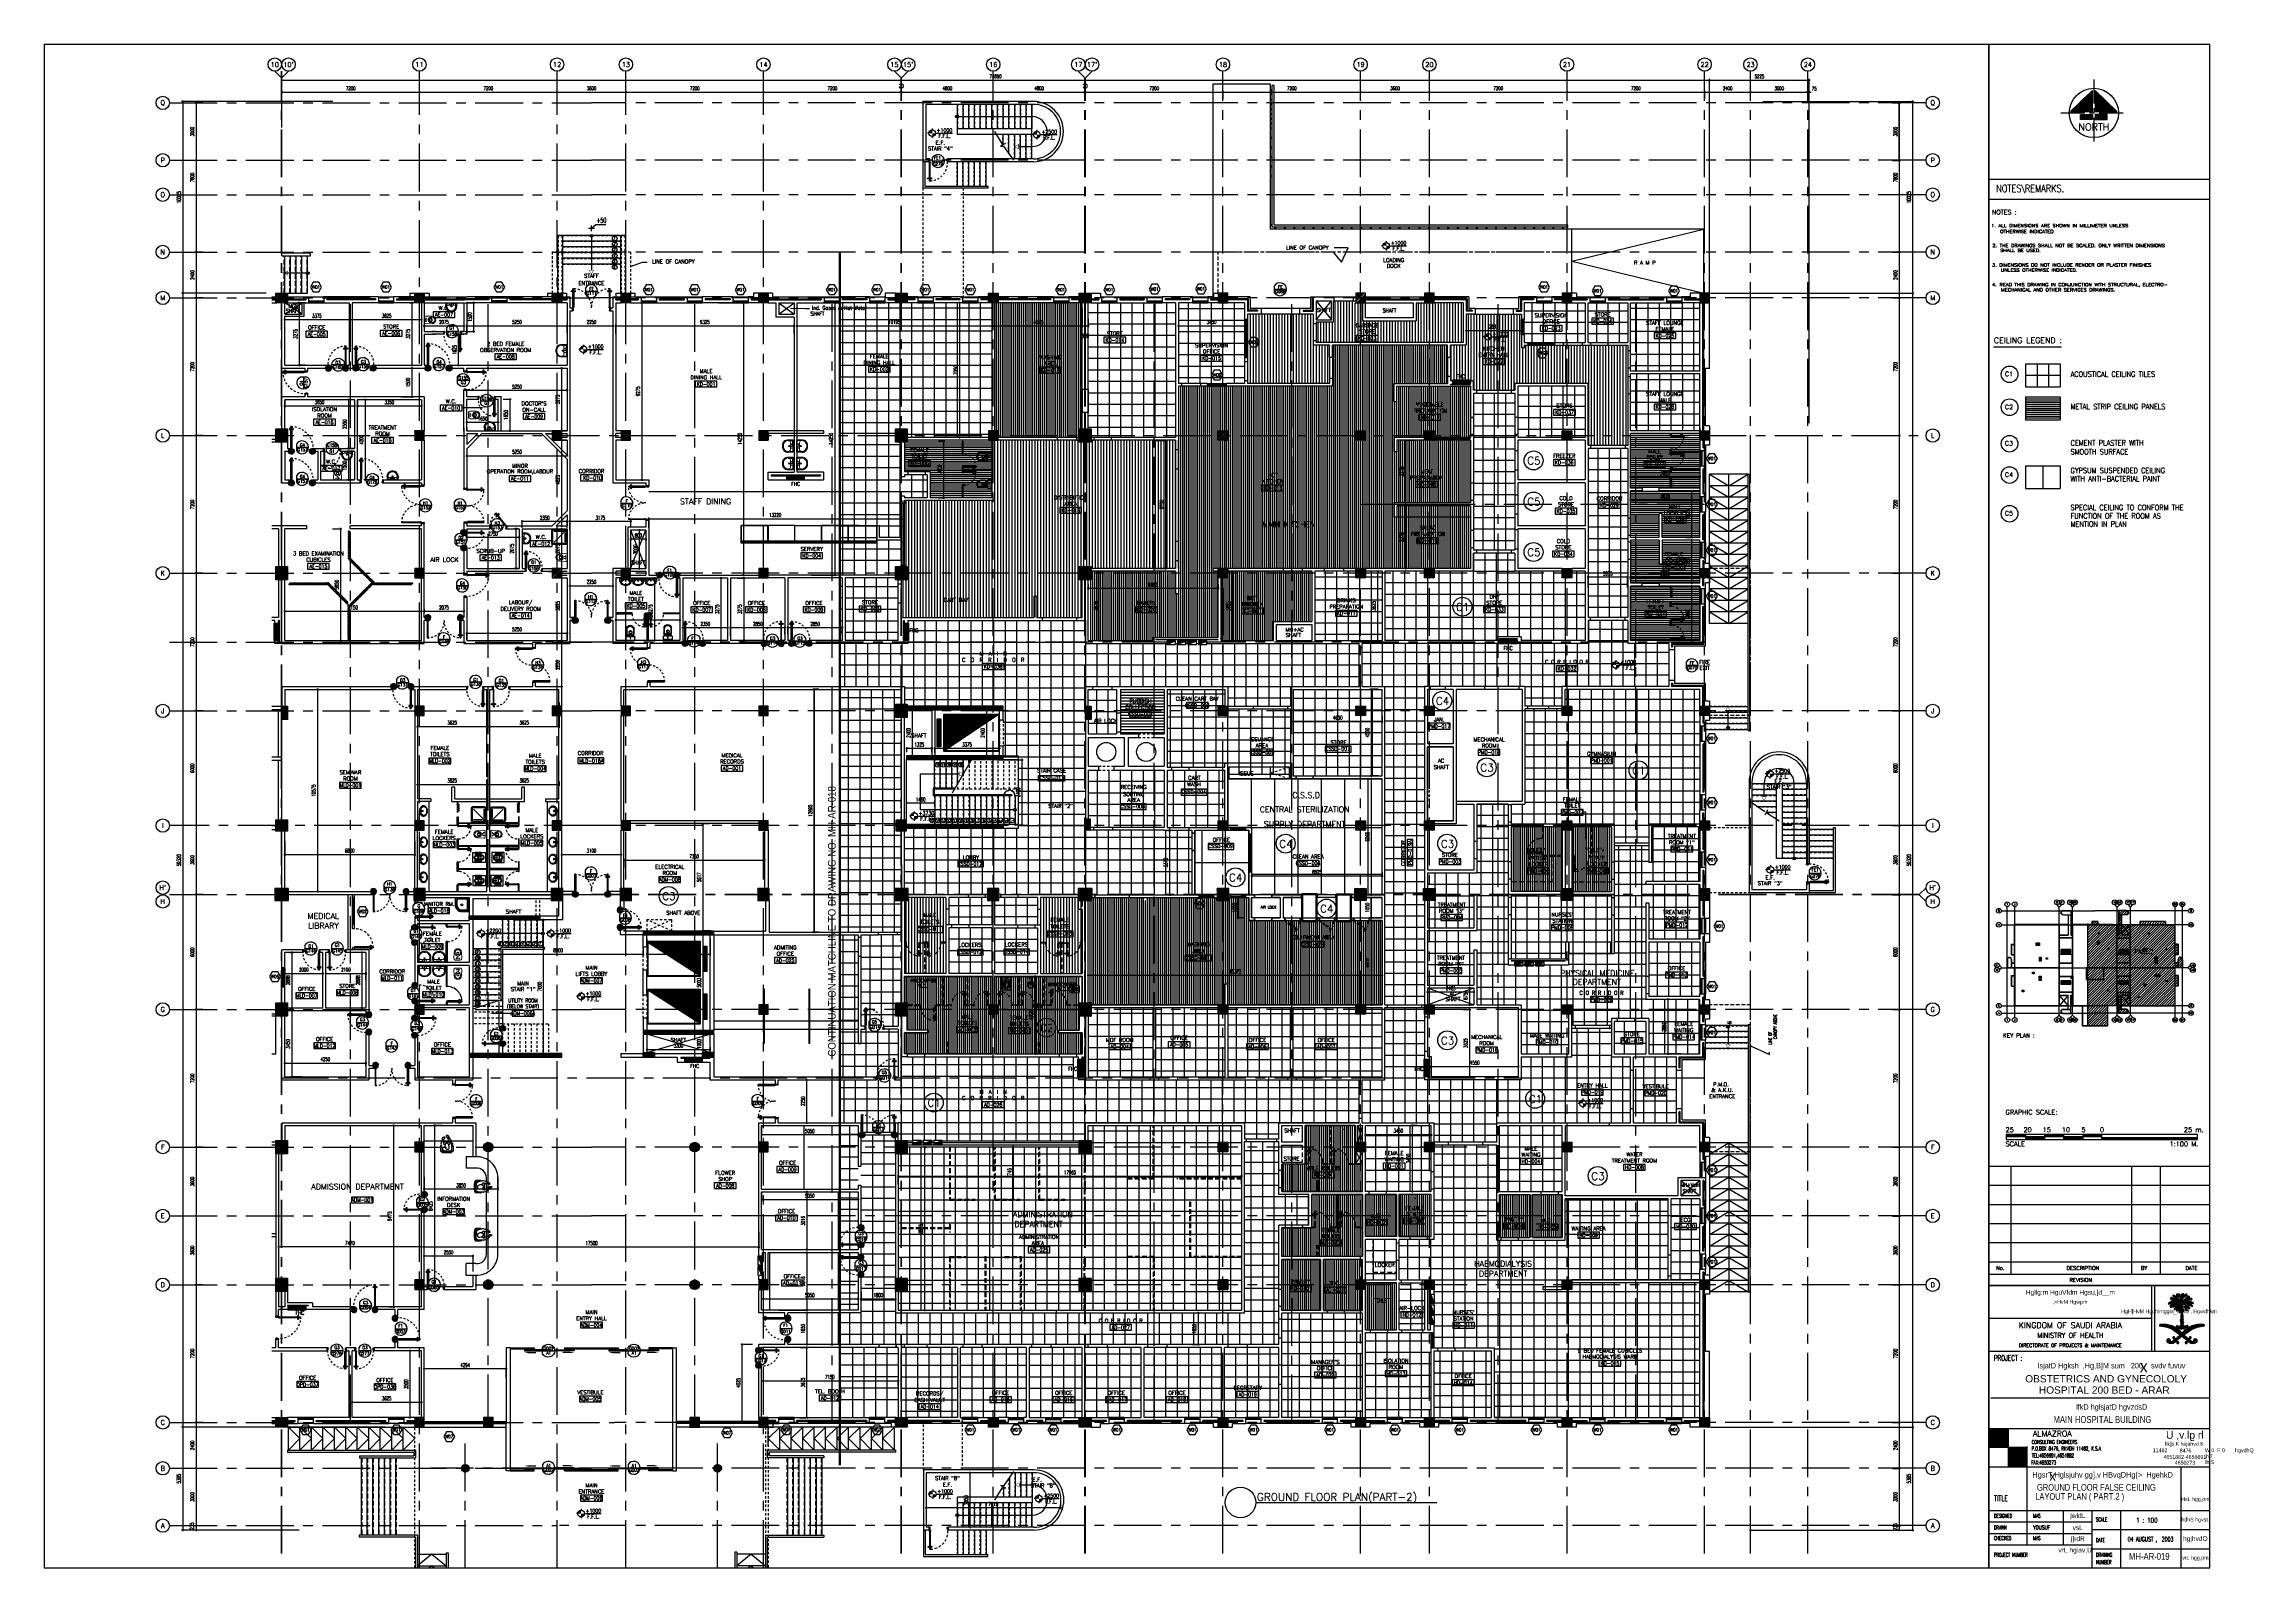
# Paper-space layout 'Layout1' of a CAD drawing. Extents: x 0 to 116, y 0 to 80.
# The model-space entities are those that its viewports show. They can reach past a viewport. Long polylines and large blocks are cut down to what shows.
import ezdxf
from ezdxf.enums import TextEntityAlignment as Align

# ---------------------------------------------------------------- set-up
doc = ezdxf.new("R2010")
doc.units = 0
doc.header["$MEASUREMENT"] = 0
doc.header["$PDMODE"] = 3
doc.header["$PDSIZE"] = 0.1
for name, pattern in [('CENTER', [2, 1.25, -0.25, 0.25, -0.25]), ('CENTER2', [1.125, 0.75, -0.125, 0.125, -0.125]), ('CENTERX2', [4, 2.5, -0.5, 0.5, -0.5]), ('DASHED', [0.75, 0.5, -0.25]), ('HIDDEN', [0.375, 0.25, -0.125]), ('HIDDEN2', [0.1875, 0.125, -0.0625])]:
    doc.linetypes.add(name, pattern=pattern)
doc.layers.get('0').update_dxf_attribs({"linetype": 'CONTINUOUS'})
doc.layers.get('DEFPOINTS').update_dxf_attribs({"linetype": 'CONTINUOUS'})
for name, color, linetype in [('A-JEERI', 3, 'CONTINUOUS'), ('AX', 6, 'CONTINUOUS'), ('AX-CR', 2, 'CONTINUOUS'), ('AX-DIM', 4, 'CONTINUOUS'), ('AX-TXT', 6, 'CONTINUOUS'), ('AXES', 11, 'CENTERX2'), ('AXES1', 9, 'CENTER'), ('BORDER', 4, 'CONTINUOUS'), ('CANOPY-LN', 3, 'CONTINUOUS'), ('CEILING', 4, 'CONTINUOUS'), ('ceiling-marker', 6, 'CONTINUOUS'), ('COL', 2, 'CONTINUOUS'), ('COUNTER', 5, 'CONTINUOUS'), ('CURT', 7, 'CONTINUOUS'), ('DIM', 4, 'CONTINUOUS'), ('DOOR', 4, 'CONTINUOUS'), ('DOOR-CR', 2, 'CONTINUOUS'), ('DOOR-DIM', 3, 'CONTINUOUS'), ('DOOR-NO', 3, 'CONTINUOUS'), ('E-PANELBX', 3, 'CONTINUOUS'), ('EJ', 8, 'CONTINUOUS'), ('Ele', 7, 'CONTINUOUS'), ('ELEV', 2, 'CONTINUOUS'), ('EQ', 5, 'CONTINUOUS'), ('FHC', 2, 'CONTINUOUS'), ('FIX', 3, 'CONTINUOUS'), ('FUR', 5, 'CONTINUOUS'), ('Handrail', 4, 'CONTINUOUS'), ('HAT', 8, 'CONTINUOUS'), ('Hatch', 11, 'CONTINUOUS'), ('HIDDEN', 9, 'HIDDEN2'), ('IND-ES-TXT', 4, 'CONTINUOUS'), ('INSUL', 7, 'CONTINUOUS'), ('KeyPlan', 7, 'CONTINUOUS'), ('LEV-PL', 4, 'CONTINUOUS'), ('LIFTS', 4, 'CONTINUOUS'), ('ME-FIX', 3, 'CONTINUOUS'), ('NON-MEDICAL', 5, 'CONTINUOUS'), ('NORTH', 4, 'CONTINUOUS'), ('PART', 9, 'CONTINUOUS'), ('Ramb', 3, 'CONTINUOUS'), ('RD-ELEV', 3, 'CONTINUOUS'), ('RM-BOX', 11, 'CONTINUOUS'), ('RM-IND', 5, 'CONTINUOUS'), ('RM-NAME', 11, 'CONTINUOUS'), ('RM-NO', 11, 'CONTINUOUS'), ('ROOF', 7, 'CONTINUOUS'), ('SHAFT', 7, 'CONTINUOUS'), ('SHAFTS', 4, 'CONTINUOUS'), ('SLOPE', 8, 'CONTINUOUS'), ('Step', 7, 'CONTINUOUS'), ('STR', 5, 'CONTINUOUS'), ('SUNI-FUR', 3, 'CONTINUOUS'), ('TEXT', 4, 'CONTINUOUS'), ('TEXT-REV', 2, 'CONTINUOUS'), ('TITLE', 1, 'CONTINUOUS'), ('TXT', 2, 'CONTINUOUS'), ('TXT1', 2, 'CONTINUOUS'), ('WALL', 2, 'CONTINUOUS'), ('WIN', 5, 'CONTINUOUS'), ('WIN-BOX', 3, 'CONTINUOUS'), ('WIN-NO', 5, 'CONTINUOUS')]:
    doc.layers.add(name, color=color, linetype=linetype)
doc.layers.get('EJ').off()
doc.styles.add('A-TXT200A', font='simplex.shx', dxfattribs={"width": 0.7, "height": 200})
doc.styles.add('Abdel', font='xarb.shx', dxfattribs={"width": 0.9})
doc.styles.add('ABORD1', font='XARB.shx', dxfattribs={"height": 500})
doc.styles.add('BR', font='BR.SHX')
doc.styles.add('EBORD1', font='ROMANS.shx', dxfattribs={"width": 0.75, "height": 200})
doc.styles.add('EBORD3', font='romant', dxfattribs={"height": 0.2})
doc.styles.add('KUFI', font='KUFI-SLD.shx')
doc.styles.add('ROMANC', font='romanc', dxfattribs={"height": 0.1})
doc.styles.add('ROMANS', font='ROMANS.shx', dxfattribs={"width": 0.6})
doc.styles.add('S', font='ROMANS.SHX')
doc.styles.add('S-077', font='simplex.shx', dxfattribs={"width": 0.8})
doc.styles.add('TTXT', font='swisse.ttf', dxfattribs={"width": 0.6})
doc.dimstyles.new('STANDARD in', dxfattribs={"dimtxt": 0.2, "dimasz": 0.1, "dimexe": 0.07, "dimexo": 0.05, "dimgap": 0.1, "dimtad": 1, "dimdec": 0, "dimlfac": 1000, "dimzin": 0, "dimdsep": 46, "dimtxsty": 'ROMANS', "dimblk": 'ARCHTICK', "dimcen": 0.05, "dimdle": 0.05, "dimclrd": 4, "dimclre": 4, "dimclrt": 2, "dimadec": 0, "dimazin": 0, "dimtfac": 1, "dimtdec": 0, "dimtmove": 2, "dimatfit": 3, "dimldrblk": 'ARCHTICK', "dimfxl": 0, "dimtolj": 1, "dimtzin": 0, "dimarcsym": 0})
pattern_1 = [(45, (-134.164663, -8e-09), (-0.0265165043, 0.0265165043), [])]
pattern_2 = [(45, (-0.19064, -5.07753), (-0.06629126, 0.06629126), [])]
pattern_3 = [(45, (417522.151385, 43455.963322), (-0.0265165043, 0.0265165043), [])]
pattern_4 = [(45, (417480.111385, 43455.963322), (-0.0265165043, 0.0265165043), [])]
pattern_5 = [(45, (417489.731385, 43455.963322), (-0.0265165043, 0.0265165043), [])]
pattern_6 = [(45, (417522.471385, 43455.963322), (-0.0265165043, 0.0265165043), [])]
pattern_7 = [(45, (417476.511385, 43455.963322), (-0.0265165043, 0.0265165043), [])]

# ---------------------------------------------------------------- blocks, each defined once
blk = doc.blocks.new('*X328')
at = {"color": 0}
for p, q in [((19.512, 40.867), (19.525, 40.88)), ((19.514, 40.851), (19.545, 40.882)), ((19.525, 40.844), (19.565, 40.884)), ((19.54, 40.842), (19.583, 40.885)), ((19.555, 40.839), (19.601, 40.885)), ((19.571, 40.837), (19.619, 40.885)), ((19.586, 40.835), (19.635, 40.884)), ((19.602, 40.832), (19.652, 40.883)), ((19.617, 40.83), (19.668, 40.881)), ((19.632, 40.828), (19.683, 40.879)), ((19.648, 40.825), (19.699, 40.876)), ((19.663, 40.823), (19.713, 40.874)), ((19.678, 40.821), (19.728, 40.87)), ((19.68, 40.504), (19.725, 40.55)), ((19.684, 40.491), (19.739, 40.546)), ((19.684, 40.526), (19.704, 40.546)), ((19.693, 40.817), (19.742, 40.867)), ((19.706, 40.813), (19.756, 40.863)), ((19.718, 40.808), (19.769, 40.859)), ((19.731, 40.803), (19.783, 40.854)), ((19.744, 40.798), (19.796, 40.85)), ((19.757, 40.794), (19.808, 40.845)), ((19.77, 40.789), (19.821, 40.84)), ((19.778, 40.443), (19.894, 40.559)), ((19.783, 40.784), (19.833, 40.834)), ((19.796, 40.779), (19.845, 40.828)), ((19.796, 40.443), (20.131, 40.779)), ((19.807, 40.773), (19.857, 40.822)), ((19.817, 40.765), (19.868, 40.816)), ((19.817, 40.447), (20.182, 40.812)), ((19.82, 40.573), (19.844, 40.597)), ((19.826, 40.562), (19.855, 40.591)), ((19.828, 40.758), (19.879, 40.81)), ((19.838, 40.751), (19.891, 40.803)), ((19.838, 40.556), (19.861, 40.579)), ((19.847, 40.459), (20.219, 40.831)), ((19.848, 40.743), (19.901, 40.796)), ((19.85, 40.55), (19.863, 40.564)), ((19.857, 40.54), (19.871, 40.554)), ((19.858, 40.736), (19.912, 40.789)), ((19.869, 40.728), (19.922, 40.782)), ((19.879, 40.721), (19.933, 40.775)), ((19.889, 40.714), (19.943, 40.767)), ((19.9, 40.706), (19.952, 40.759)), ((19.91, 40.699), (19.962, 40.751)), ((19.92, 40.692), (19.971, 40.743)), ((19.931, 40.684), (19.981, 40.734)), ((19.941, 40.677), (19.99, 40.725)), ((19.95, 40.544), (20.251, 40.845)), ((19.951, 40.67), (19.998, 40.717)), ((19.962, 40.662), (20.007, 40.707)), ((19.972, 40.655), (20.015, 40.698)), ((19.982, 40.648), (20.024, 40.689)), ((20.03, 40.607), (20.279, 40.855)), ((20.04, 40.599), (20.076, 40.635)), ((20.049, 40.591), (20.085, 40.627)), ((20.059, 40.583), (20.094, 40.618)), ((20.069, 40.575), (20.104, 40.61)), ((20.079, 40.568), (20.113, 40.601)), ((20.09, 40.56), (20.123, 40.593)), ((20.099, 40.552), (20.132, 40.585)), ((20.109, 40.456), (20.237, 40.584)), ((20.109, 40.544), (20.142, 40.577)), ((20.118, 40.536), (20.152, 40.569)), ((20.12, 40.679), (20.304, 40.864)), ((20.128, 40.528), (20.161, 40.561)), ((20.137, 40.52), (20.171, 40.554)), ((20.146, 40.51), (20.23, 40.594)), ((20.183, 40.724), (20.328, 40.87)), ((20.198, 40.58), (20.215, 40.597)), ((20.244, 40.768), (20.351, 40.875)), ((20.272, 40.778), (20.372, 40.879)), ((20.297, 40.521), (20.325, 40.548)), ((20.3, 40.788), (20.393, 40.881)), ((20.311, 40.517), (20.344, 40.549)), ((20.327, 40.798), (20.412, 40.883)), ((20.328, 40.515), (20.357, 40.545)), ((20.355, 40.808), (20.431, 40.884)), ((20.382, 40.818), (20.45, 40.885)), ((20.404, 40.821), (20.467, 40.885)), ((20.425, 40.825), (20.484, 40.884)), ((20.447, 40.829), (20.501, 40.883)), ((20.468, 40.833), (20.517, 40.882)), ((20.489, 40.836), (20.533, 40.88)), ((20.511, 40.84), (20.543, 40.873)), ((20.532, 40.844), (20.547, 40.858)), ((19.691, 40.48), (19.75, 40.539)), ((19.7, 40.472), (19.724, 40.495)), ((19.711, 40.464), (19.734, 40.488)), ((19.722, 40.458), (19.748, 40.484)), ((19.734, 40.452), (19.765, 40.483)), ((19.746, 40.517), (19.757, 40.529)), ((19.747, 40.448), (19.786, 40.486)), ((19.757, 40.51), (19.762, 40.516)), ((19.762, 40.444), (19.828, 40.511)), ((19.896, 40.491), (19.912, 40.507)), ((19.905, 40.482), (19.918, 40.495)), ((19.911, 40.47), (19.928, 40.487)), ((19.913, 40.455), (19.941, 40.483)), ((19.922, 40.446), (19.95, 40.474)), ((19.94, 40.446), (19.95, 40.456)), ((20.108, 40.473), (20.119, 40.484)), ((20.117, 40.447), (20.155, 40.484)), ((20.133, 40.445), (20.147, 40.458)), ((20.159, 40.488), (20.202, 40.531)), ((20.175, 40.487), (20.212, 40.524)), ((20.185, 40.479), (20.222, 40.516)), ((20.194, 40.47), (20.233, 40.509)), ((20.205, 40.463), (20.243, 40.502)), ((20.216, 40.457), (20.254, 40.495)), ((20.228, 40.451), (20.265, 40.489)), ((20.241, 40.447), (20.279, 40.485)), ((20.256, 40.444), (20.295, 40.483)), ((20.272, 40.443), (20.315, 40.485)), ((20.291, 40.444), (20.374, 40.527)), ((20.313, 40.448), (20.378, 40.513)), ((20.335, 40.505), (20.367, 40.537)), ((20.346, 40.463), (20.375, 40.492))]:
    blk.add_line(p, q, dxfattribs=at)
blk = doc.blocks.new('*X329')
at = {"color": 0}
for p, q in [((19.9, 41.556), (19.922, 41.577)), ((19.907, 41.545), (19.94, 41.577)), ((19.916, 41.536), (19.959, 41.579)), ((19.925, 41.527), (19.972, 41.574)), ((19.935, 41.519), (19.981, 41.565)), ((19.947, 41.513), (19.99, 41.557)), ((19.98, 41.511), (20.056, 41.588)), ((19.988, 41.502), (20.068, 41.582)), ((19.991, 41.487), (20.063, 41.559)), ((20.025, 41.574), (20.04, 41.589)), ((20.042, 41.503), (20.097, 41.557)), ((20.044, 41.487), (20.133, 41.576)), ((20.097, 41.523), (20.144, 41.569)), ((20.132, 41.54), (20.15, 41.557)), ((19.717, 41.354), (19.752, 41.389)), ((19.727, 41.347), (19.786, 41.406)), ((19.758, 41.29), (19.869, 41.4)), ((19.759, 41.308), (19.81, 41.359)), ((19.763, 41.365), (19.805, 41.407)), ((19.764, 41.278), (19.883, 41.397)), ((19.767, 41.475), (19.79, 41.498)), ((19.771, 41.461), (19.802, 41.493)), ((19.776, 41.272), (19.818, 41.314)), ((19.781, 41.454), (19.814, 41.487)), ((19.787, 41.371), (19.824, 41.408)), ((19.794, 41.449), (19.827, 41.482)), ((19.808, 41.445), (19.839, 41.476)), ((19.808, 41.374), (19.842, 41.409)), ((19.817, 41.366), (19.857, 41.406)), ((19.822, 41.442), (19.851, 41.471)), ((19.824, 41.532), (19.84, 41.548)), ((19.825, 41.286), (19.874, 41.335)), ((19.829, 41.52), (19.852, 41.543)), ((19.83, 41.273), (19.9, 41.343)), ((19.835, 41.437), (19.863, 41.465)), ((19.839, 41.512), (19.865, 41.538)), ((19.848, 41.432), (19.875, 41.459)), ((19.85, 41.505), (19.878, 41.533)), ((19.85, 41.223), (19.871, 41.243)), ((19.857, 41.247), (20.048, 41.438)), ((19.86, 41.427), (19.887, 41.454)), ((19.861, 41.498), (19.889, 41.526)), ((19.867, 41.292), (19.915, 41.34)), ((19.871, 41.491), (19.898, 41.518)), ((19.871, 41.367), (19.9, 41.396)), ((19.879, 41.428), (19.899, 41.448)), ((19.882, 41.484), (19.907, 41.509)), ((19.883, 41.291), (19.928, 41.336)), ((19.893, 41.477), (19.915, 41.5)), ((19.893, 41.424), (19.909, 41.441)), ((19.894, 41.266), (20.064, 41.436)), ((19.897, 41.216), (19.933, 41.252)), ((19.9, 41.378), (19.94, 41.418)), ((19.901, 41.397), (19.929, 41.425)), ((19.903, 41.417), (19.919, 41.433)), ((19.903, 41.24), (19.949, 41.285)), ((19.903, 41.204), (19.923, 41.225)), ((19.904, 41.471), (19.924, 41.49)), ((19.906, 41.19), (19.917, 41.201)), ((19.915, 41.464), (19.932, 41.481)), ((19.916, 41.271), (20.154, 41.509)), ((19.916, 41.376), (19.952, 41.412)), ((19.926, 41.457), (19.941, 41.472)), ((19.927, 41.37), (20.02, 41.463)), ((19.933, 41.359), (20.032, 41.458)), ((19.937, 41.451), (19.951, 41.465)), ((19.937, 41.345), (20.044, 41.452)), ((19.947, 41.443), (19.962, 41.458)), ((19.949, 41.215), (20.038, 41.304)), ((19.95, 41.198), (20.044, 41.292)), ((19.953, 41.184), (20.046, 41.277)), ((19.956, 41.435), (19.978, 41.456)), ((19.956, 41.293), (20.071, 41.408)), ((19.957, 41.24), (19.975, 41.259)), ((19.96, 41.173), (20.049, 41.262)), ((19.964, 41.425), (20.017, 41.478)), ((19.966, 41.515), (20, 41.549)), ((19.969, 41.289), (20.069, 41.388)), ((19.97, 41.166), (20.053, 41.249)), ((19.975, 41.277), (20.086, 41.388)), ((19.975, 41.259), (20.037, 41.321)), ((19.981, 41.159), (20.057, 41.235)), ((19.992, 41.47), (20.073, 41.551)), ((20, 41.16), (20.061, 41.221)), ((20, 41.001), (20.057, 41.058)), ((20.003, 41.092), (20.042, 41.131)), ((20.003, 41.075), (20.045, 41.117)), ((20.003, 41.057), (20.047, 41.101)), ((20.003, 41.04), (20.053, 41.089)), ((20.003, 41.022), (20.056, 41.075)), ((20.006, 41.148), (20.065, 41.208)), ((20.008, 41.133), (20.042, 41.167)), ((20.012, 41.119), (20.04, 41.147)), ((20.054, 41.178), (20.069, 41.194)), ((20.063, 41.346), (20.11, 41.394)), ((20.068, 41.493), (20.093, 41.518)), ((20.075, 41.412), (20.192, 41.529)), ((20.08, 41.346), (20.133, 41.399)), ((20.095, 41.344), (20.097, 41.345)), ((20.108, 41.428), (20.202, 41.521)), ((20.115, 41.364), (20.154, 41.402)), ((20.13, 41.431), (20.171, 41.473)), ((20.131, 41.362), (20.171, 41.402)), ((20.144, 41.357), (20.189, 41.402)), ((20.151, 41.435), (20.19, 41.474)), ((20.153, 41.349), (20.207, 41.403)), ((20.163, 41.341), (20.225, 41.403)), ((20.171, 41.437), (20.208, 41.474)), ((20.171, 41.332), (20.203, 41.363)), ((20.18, 41.322), (20.213, 41.356)), ((20.191, 41.44), (20.224, 41.473)), ((20.192, 41.316), (20.225, 41.349)), ((20.201, 41.502), (20.202, 41.504)), ((20.21, 41.317), (20.236, 41.343)), ((20.212, 41.443), (20.242, 41.473)), ((20.212, 41.372), (20.241, 41.401)), ((20.225, 41.315), (20.247, 41.336)), ((20.227, 41.369), (20.252, 41.394)), ((20.234, 41.448), (20.258, 41.472)), ((20.239, 41.311), (20.256, 41.328)), ((20.242, 41.366), (20.264, 41.389)), ((20.247, 41.442), (20.263, 41.459)), ((20.247, 41.301), (20.264, 41.318)), ((20.255, 41.292), (20.27, 41.307)), ((20.256, 41.363), (20.278, 41.385)), ((20.271, 41.361), (20.288, 41.378)), ((20.288, 41.36), (20.292, 41.364)), ((19.9, 40.83), (19.92, 40.851)), ((19.905, 40.818), (19.931, 40.844)), ((19.912, 40.807), (19.946, 40.841)), ((19.92, 40.798), (19.962, 40.839)), ((19.931, 40.79), (19.983, 40.843)), ((19.95, 40.792), (20.066, 40.907)), ((19.964, 40.788), (20.06, 40.885)), ((19.985, 40.792), (20.061, 40.867)), ((19.99, 40.85), (20.072, 40.932)), ((19.994, 40.977), (20.059, 41.042)), ((19.994, 40.96), (20.06, 41.026)), ((19.997, 40.945), (20.062, 41.01)), ((19.998, 40.787), (20.066, 40.855)), ((20.001, 40.931), (20.061, 40.991)), ((20.001, 40.878), (20.062, 40.939)), ((20.004, 40.916), (20.058, 40.971)), ((20.005, 40.9), (20.056, 40.951)), ((20.01, 40.781), (20.076, 40.847)), ((20.02, 40.774), (20.036, 40.789)), ((20.048, 40.802), (20.09, 40.844)), ((20.058, 40.794), (20.111, 40.847)), ((20.069, 40.788), (20.131, 40.85)), ((20.084, 40.784), (20.093, 40.794)), ((20.116, 40.817), (20.157, 40.857)), ((20.128, 40.811), (20.166, 40.849)), ((20.142, 40.807), (20.161, 40.827))]:
    blk.add_line(p, q, dxfattribs=at)
blk = doc.blocks.new('*X331')
at = {"color": 0}
for p, q in [((20.11, 41.323), (20.118, 41.331)), ((20.114, 41.309), (20.128, 41.323)), ((20.12, 41.298), (20.138, 41.316)), ((20.131, 41.291), (20.148, 41.308)), ((20.142, 41.284), (20.158, 41.301)), ((20.152, 41.277), (20.168, 41.293)), ((20.158, 41.266), (20.178, 41.285)), ((20.164, 41.254), (20.188, 41.277)), ((20.174, 41.246), (20.196, 41.268)), ((20.187, 41.241), (20.204, 41.259)), ((20.199, 41.236), (20.205, 41.241))]:
    blk.add_line(p, q, dxfattribs=at)
blk = doc.blocks.new('*X330')
at = {"color": 0}
for p, q in [((20.076, 41.289), (20.089, 41.302)), ((20.082, 41.277), (20.096, 41.292)), ((20.09, 41.268), (20.104, 41.282)), ((20.099, 41.259), (20.111, 41.271)), ((20.106, 41.249), (20.119, 41.261)), ((20.107, 41.232), (20.126, 41.251)), ((20.111, 41.218), (20.133, 41.24)), ((20.117, 41.207), (20.139, 41.229)), ((20.127, 41.198), (20.146, 41.217)), ((20.139, 41.193), (20.152, 41.206))]:
    blk.add_line(p, q, dxfattribs=at)
blk = doc.blocks.new('_ARCHTICK')
at = {"color": 0, "linetype": 'ByBlock', "const_width": 0.15}
blk.add_lwpolyline([(-0.5, -0.5), (0.5, 0.5)], dxfattribs=at)
blk = doc.blocks.new('*D126')
at = {"layer": 'AX-DIM', "color": 4, "lineweight": -2}
for p, q in [((417948.24, 43525.94), (417958.89, 43525.94)), ((417958.82, 43525.99), (417958.82, 43466.57)), ((417948.24, 43466.62), (417958.89, 43466.62))]:
    blk.add_line(p, q, dxfattribs=at)
at = {"layer": 'DEFPOINTS', "color": 0}
for p in [(417948.19, 43525.94), (417948.19, 43466.62), (417958.82, 43466.62)]:
    blk.add_point(p, dxfattribs=at)
at = {"layer": 'AX-DIM', "color": 4, "lineweight": -2, "xscale": 0.1, "yscale": 0.1, "zscale": 0.1}
for p, rotation in [((417958.82, 43525.94), 90), ((417958.82, 43466.62), 270)]:
    blk.add_blockref('_ARCHTICK', p, dxfattribs=dict(at, rotation=rotation))
at = {"layer": 'AX-DIM', "color": 2, "insert": (417958.62, 43496.28), "char_height": 0.2, "attachment_point": 5, "rotation": 90, "style": 'ROMANS'}
blk.add_mtext('\\A1;59320', dxfattribs=at)
blk = doc.blocks.new('*D127')
at = {"layer": 'AX-DIM', "color": 4, "lineweight": -2}
for p, q in [((417957.77, 43525.69), (417958.19, 43525.69)), ((417958.12, 43525.74), (417958.12, 43518.44)), ((417957.77, 43518.49), (417958.19, 43518.49))]:
    blk.add_line(p, q, dxfattribs=at)
at = {"layer": 'DEFPOINTS', "color": 0}
for p in [(417957.72, 43525.69), (417957.72, 43518.49), (417958.12, 43518.49)]:
    blk.add_point(p, dxfattribs=at)
at = {"layer": 'AX-DIM', "color": 4, "lineweight": -2, "xscale": 0.1, "yscale": 0.1, "zscale": 0.1}
for p, rotation in [((417958.12, 43525.69), 90), ((417958.12, 43518.49), 270)]:
    blk.add_blockref('_ARCHTICK', p, dxfattribs=dict(at, rotation=rotation))
at = {"layer": 'AX-DIM', "color": 2, "insert": (417957.92, 43522.09), "char_height": 0.2, "attachment_point": 5, "rotation": 90, "style": 'ROMANS'}
blk.add_mtext('\\A1;7200', dxfattribs=at)
blk = doc.blocks.new('RM1')
at = {"layer": 'RM-BOX'}
blk.add_lwpolyline([(570, -200), (-570, -200), (-570, -500), (570, -500)], close=True, dxfattribs=at)
at = {"layer": 'RM-NAME', "style": 'ROMANS'}
for tag, p in [('ROOMNAME1', (0, 324)), ('ROOMNAME2', (0, 0))]:
    blk.add_attdef(tag, text='', height=200, dxfattribs=at).set_placement(p, align=Align.MIDDLE)
at = {"layer": 'RM-NO', "style": 'ROMANS', "width": 0.8}
blk.add_attdef('ROOMNO', text='', height=200, dxfattribs=at).set_placement((0, -350), align=Align.MIDDLE)
blk = doc.blocks.new('WW1')
at = {"layer": 'WIN-BOX'}
blk.add_lwpolyline([(144, -250), (289, 0), (144, 250), (-144, 250), (-289, 0), (-144, -250)], close=True, dxfattribs=at)
at = {"layer": 'WIN-NO', "style": 'ROMANS', "width": 0.8}
blk.add_attdef('W00', text='', height=170, dxfattribs=at).set_placement((0, 0), align=Align.MIDDLE)
blk = doc.blocks.new('*D299')
at = {"layer": 'AX-DIM', "color": 4, "lineweight": -2}
for p, q in [((417958.17, 43466.62), (417958.89, 43466.62)), ((417958.82, 43466.67), (417958.82, 43461.19)), ((417950.29, 43461.24), (417958.89, 43461.24))]:
    blk.add_line(p, q, dxfattribs=at)
at = {"layer": 'DEFPOINTS', "color": 0}
for p in [(417958.12, 43466.62), (417950.24, 43461.24), (417958.82, 43461.24)]:
    blk.add_point(p, dxfattribs=at)
at = {"layer": 'AX-DIM', "color": 4, "lineweight": -2, "xscale": 0.1, "yscale": 0.1, "zscale": 0.1}
for p, rotation in [((417958.82, 43466.62), 90), ((417958.82, 43461.24), 270)]:
    blk.add_blockref('_ARCHTICK', p, dxfattribs=dict(at, rotation=rotation))
at = {"layer": 'AX-DIM', "color": 2, "insert": (417958.62, 43463.93), "char_height": 0.2, "attachment_point": 5, "rotation": 90, "style": 'ROMANS'}
blk.add_mtext('\\A1;5385', dxfattribs=at)
blk = doc.blocks.new('COL50')
at = {"layer": 'COL'}
blk.add_lwpolyline([(-250, 250), (-250, -250), (250, -250), (250, 250)], close=True, dxfattribs=at)
blk = doc.blocks.new('*X81')
at = {"color": 0}
for p, q in [((193089, 10708), (193542, 11161)), ((193089, 10761), (193488, 11161)), ((193089, 10814), (193435, 11161)), ((193089, 10867), (193382, 11161)), ((193089, 10920), (193329, 11161)), ((193089, 10973), (193276, 11161)), ((193089, 11026), (193223, 11161)), ((193089, 11079), (193170, 11161)), ((193089, 11132), (193117, 11161)), ((193095, 10661), (193589, 11155)), ((193148, 10661), (193589, 11102)), ((193201, 10661), (193589, 11049)), ((193254, 10661), (193589, 10996)), ((193307, 10661), (193589, 10943)), ((193360, 10661), (193589, 10890)), ((193413, 10661), (193589, 10837)), ((193466, 10661), (193589, 10784)), ((193519, 10661), (193589, 10731)), ((193572, 10661), (193589, 10678))]:
    blk.add_line(p, q, dxfattribs=at)
blk = doc.blocks.new('*X43')
at = {"color": 0}
for p, q in [((84179, 10675), (84665, 11161)), ((84179, 10729), (84612, 11161)), ((84179, 10782), (84559, 11161)), ((84179, 10835), (84506, 11161)), ((84179, 10888), (84453, 11161)), ((84179, 10941), (84400, 11161)), ((84179, 10994), (84347, 11161)), ((84179, 11047), (84294, 11161)), ((84179, 11100), (84240, 11161)), ((84179, 11153), (84187, 11161)), ((84218, 10661), (84679, 11122)), ((84271, 10661), (84679, 11069)), ((84324, 10661), (84679, 11016)), ((84377, 10661), (84679, 10963)), ((84430, 10661), (84679, 10910)), ((84483, 10661), (84679, 10857)), ((84536, 10661), (84679, 10804)), ((84589, 10661), (84679, 10751)), ((84642, 10661), (84679, 10698))]:
    blk.add_line(p, q, dxfattribs=at)
blk = doc.blocks.new('*X82')
at = {"color": 0}
for p, q in [((203889, 10689), (204360, 11161)), ((203889, 10742), (204307, 11161)), ((203889, 10795), (204254, 11161)), ((203889, 10848), (204201, 11161)), ((203889, 10901), (204148, 11161)), ((203889, 10954), (204095, 11161)), ((203889, 11008), (204042, 11161)), ((203889, 11061), (203989, 11161)), ((203889, 11114), (203936, 11161)), ((203913, 10661), (204389, 11136)), ((203966, 10661), (204389, 11083)), ((204019, 10661), (204389, 11030)), ((204072, 10661), (204389, 10977)), ((204125, 10661), (204389, 10924)), ((204178, 10661), (204389, 10871)), ((204231, 10661), (204389, 10818)), ((204285, 10661), (204389, 10765)), ((204338, 10661), (204389, 10712))]:
    blk.add_line(p, q, dxfattribs=at)
blk = doc.blocks.new('*X108')
at = {"color": 0}
for p, q in [((215909, 10671), (216399, 11161)), ((215909, 10724), (216346, 11161)), ((215909, 10777), (216293, 11161)), ((215909, 10830), (216240, 11161)), ((215909, 10883), (216187, 11161)), ((215909, 10936), (216134, 11161)), ((215909, 10989), (216081, 11161)), ((215909, 11042), (216028, 11161)), ((215909, 11095), (215974, 11161)), ((215909, 11148), (215921, 11161)), ((215952, 10661), (216409, 11118)), ((216005, 10661), (216409, 11065)), ((216058, 10661), (216409, 11012)), ((216111, 10661), (216409, 10959)), ((216164, 10661), (216409, 10906)), ((216217, 10661), (216409, 10853)), ((216270, 10661), (216409, 10800)), ((216323, 10661), (216409, 10747)), ((216376, 10661), (216409, 10694))]:
    blk.add_line(p, q, dxfattribs=at)
blk = doc.blocks.new('LEV1')
at = {"layer": 'LEV-PL'}
for p, q in [((-175, 0), (-245, 0)), ((0, 245), (0, 175)), ((175, 0), (1061, 0)), ((0, -175), (0, -245))]:
    blk.add_line(p, q, dxfattribs=at)
at = {"layer": 'LEV-PL', "const_width": 175}
for points in [[(-88, 0, -0.4142136), (0, 88, -1)], [(88, 0, -0.4142136), (0, -88, -1)]]:
    blk.add_lwpolyline(points, format="xyb", dxfattribs=at)
at = {"layer": 'LEV-PL'}
blk.add_circle((0, 0), 175, dxfattribs=at)
at = {"layer": 'LEV-PL', "color": 4, "style": 'S', "width": 0.85}
for tag, p in [('+0000', (646, 50)), ('F.F.L.', (646, -250))]:
    blk.add_attdef(tag, text='', height=200, dxfattribs=at).set_placement(p, align=Align.CENTER)
blk = doc.blocks.new('*X56')
at = {"color": 0}
for p, q in [((227929, 10705), (228384, 11161)), ((227929, 10758), (228331, 11161)), ((227929, 10811), (228278, 11161)), ((227929, 10864), (228225, 11161)), ((227929, 10917), (228172, 11161)), ((227929, 10971), (228119, 11161)), ((227929, 11024), (228066, 11161)), ((227929, 11077), (228013, 11161)), ((227929, 11130), (227960, 11161)), ((227937, 10661), (228429, 11152)), ((227990, 10661), (228429, 11099)), ((228043, 10661), (228429, 11046)), ((228096, 10661), (228429, 10993)), ((228149, 10661), (228429, 10940)), ((228202, 10661), (228429, 10887)), ((228255, 10661), (228429, 10834)), ((228308, 10661), (228429, 10781)), ((228362, 10661), (228429, 10728)), ((228415, 10661), (228429, 10675))]:
    blk.add_line(p, q, dxfattribs=at)
blk = doc.blocks.new('DD1')
at = {"layer": 'DOOR-CR'}
blk.add_line((-316, 0), (316, 0), dxfattribs=at)
blk.add_lwpolyline([(-316, -166, 3.8202241), (-316, 166)], format="xyb", close=True, dxfattribs=at)
at = {"layer": 'DOOR-NO', "color": 255, "style": 'ROMANS'}
for tag, width, p in [('G', 0.8, (-22, 156)), ('0000', 0.7, (-22, -136))]:
    blk.add_attdef(tag, text='', height=196, dxfattribs=dict(at, width=width)).set_placement(p, align=Align.MIDDLE)
blk = doc.blocks.new('DOOR100')
at = {"layer": 'DOOR', "color": 7, "linetype": 'ByBlock'}
for p, q in [((-91, 1205), (-91, 1140)), ((-82, 1205), (-91, 1205)), ((-82, 1128), (-82, 1218)), ((-75, 1218), (-82, 1218)), ((-82, 1205), (-82, 1140)), ((-75, 1250), (-75, 1300)), ((-75, 1300), (-25, 1300)), ((-25, 1300), (-75, 1300)), ((-58, 1250), (-75, 1250)), ((-58, 1250), (-58, 1270)), ((-42, 1270), (-58, 1270)), ((-42, 1250), (-42, 1270)), ((-25, 1250), (-42, 1250)), ((-25, 1250), (-25, 1300)), ((-25, 1218), (-18, 1218)), ((-18, 1128), (-18, 1218)), ((-18, 1205), (-18, 1140)), ((-18, 1205), (-9, 1205)), ((-9, 1205), (-9, 1140)), ((-1200, 0), (-1200, 150)), ((-1200, 150), (-1175, 150)), ((-1200, 150), (-1200, 0)), ((-1150, 0), (-1200, 114)), ((-1150, 0), (-1200, 40)), ((-1150, 0), (-1200, 0)), ((-1175, 150), (-1175, 100)), ((-1175, 100), (-1150, 100)), ((-1150, 0), (-1163, 100)), ((-1150, 100), (-1150, 0)), ((-82, 1140), (-91, 1140)), ((-75, 1128), (-82, 1128)), ((-75, 200), (-58, 200)), ((-75, 150), (-75, 200)), ((-75, 150), (-25, 150)), ((-58, 200), (-58, 180)), ((-58, 180), (-42, 180)), ((-50, 0), (0, 114)), ((-50, 100), (-50, 0)), ((-50, 0), (-37, 100)), ((-25, 100), (-50, 100)), ((-50, 0), (0, 40)), ((-50, 0), (0, 0)), ((-42, 200), (-25, 200)), ((-42, 180), (-42, 200)), ((-25, 1128), (-18, 1128)), ((-25, 200), (-25, 150)), ((0, 150), (-25, 150)), ((-25, 150), (-25, 100)), ((-18, 1140), (-9, 1140)), ((0, 0), (0, 150)), ((0, 150), (0, 0))]:
    blk.add_line(p, q, dxfattribs=at)
at = {"layer": 'DOOR', "linetype": 'ByBlock'}
for p, q in [((-75, 1250), (-75, 200)), ((-58, 200), (-58, 1250)), ((-42, 200), (-42, 1250)), ((-25, 200), (-25, 1250))]:
    blk.add_line(p, q, dxfattribs=at)
at = {"layer": 'DOOR', "color": 7, "linetype": 'ByBlock'}
for centre in [(-124, 1173), (24, 1173)]:
    blk.add_circle(centre, 32.4, dxfattribs=at)
at = {"layer": 'DOOR', "linetype": 'HIDDEN', "ltscale": 0.5}
blk.add_arc((-25, 150), 1150, 90, 180, dxfattribs=at)
at = {"layer": 'DOOR', "color": 7, "linetype": 'ByBlock'}
for centre, radius, start, end in [((-1150, 0), 154, 103.71423, 108.89471), ((-1150, 0), 134, 100.71998, 111.84015), ((-1150, 0), 94.4, 90, 121.98181), ((-1150, 0), 74.4, 90, 132.22357), ((-1150, 0), 54.4, 90, 156.79262), ((-1150, 0), 34.4, 90, 180), ((-1150, 0), 14.4, 90, 180), ((-50, 0), 94.4, 58.01819, 90), ((-50, 0), 74.4, 47.77643, 90), ((-50, 0), 54.4, 23.20738, 90), ((-50, 0), 34.4, 0, 90), ((-50, 0), 14.4, 0, 90), ((-50, 0), 134, 68.15985, 79.28002), ((-50, 0), 114, 64.08384, 77.37743), ((-50, 0), 154, 71.10529, 76.28577)]:
    blk.add_arc(centre, radius, start, end, dxfattribs=at)
blk = doc.blocks.new('A$C49F1192B')
at = {"layer": 'DOOR', "color": 0, "linetype": 'ByBlock', "xscale": -1, "rotation": 270}
blk.add_blockref('DOOR100', (0, 1200), dxfattribs=at)
blk = doc.blocks.new('*X83')
at = {"color": 0}
for p, q in [((203889, 17902), (204348, 18361)), ((203889, 17955), (204295, 18361)), ((203889, 18008), (204242, 18361)), ((203889, 18061), (204189, 18361)), ((203889, 18114), (204136, 18361)), ((203889, 18167), (204083, 18361)), ((203889, 18220), (204030, 18361)), ((203889, 18273), (203977, 18361)), ((203889, 18326), (203923, 18361)), ((203901, 17861), (204389, 18349)), ((203954, 17861), (204389, 18296)), ((204007, 17861), (204389, 18243)), ((204060, 17861), (204389, 18190)), ((204113, 17861), (204389, 18137)), ((204166, 17861), (204389, 18084)), ((204219, 17861), (204389, 18031)), ((204272, 17861), (204389, 17978)), ((204325, 17861), (204389, 17924)), ((204378, 17861), (204389, 17871))]:
    blk.add_line(p, q, dxfattribs=at)
blk = doc.blocks.new('*X80')
at = {"color": 0}
for p, q in [((203888, 25061), (204388, 25561)), ((203889, 25114), (204335, 25561)), ((203889, 25167), (204282, 25561)), ((203889, 25220), (204229, 25561)), ((203889, 25273), (204176, 25561)), ((203889, 25326), (204123, 25561)), ((203889, 25379), (204070, 25561)), ((203889, 25432), (204017, 25561)), ((203889, 25486), (203964, 25561)), ((203889, 25539), (203911, 25561)), ((203941, 25061), (204389, 25508)), ((203994, 25061), (204389, 25455)), ((204047, 25061), (204389, 25402)), ((204100, 25061), (204389, 25349)), ((204153, 25061), (204389, 25296)), ((204207, 25061), (204389, 25243)), ((204260, 25061), (204389, 25190)), ((204313, 25061), (204389, 25137)), ((204366, 25061), (204389, 25084))]:
    blk.add_line(p, q, dxfattribs=at)
blk = doc.blocks.new('*X45')
at = {"color": 0}
for p, q in [((503899, 131750), (506612, 131750)), ((503977, 131700), (506612, 131700)), ((504055, 131650), (506612, 131650)), ((504132, 131600), (506612, 131600)), ((504210, 131550), (506612, 131550)), ((504288, 131500), (506612, 131500)), ((504366, 131450), (506612, 131450)), ((504444, 131400), (506612, 131400)), ((504522, 131350), (506612, 131350)), ((504600, 131300), (506612, 131300)), ((504677, 131250), (506612, 131250)), ((504755, 131200), (506612, 131200)), ((504833, 131150), (506612, 131150)), ((504911, 131100), (506612, 131100)), ((504989, 131050), (506612, 131050)), ((505067, 131000), (506612, 131000)), ((505145, 130950), (506612, 130950)), ((505222, 130900), (506612, 130900)), ((505300, 130850), (506612, 130850)), ((505378, 130800), (506612, 130800)), ((505456, 130750), (506612, 130750)), ((505534, 130700), (506612, 130700)), ((505612, 130650), (506612, 130650)), ((505690, 130600), (506612, 130600)), ((505767, 130550), (506612, 130550)), ((505845, 130500), (506612, 130500)), ((505923, 130450), (506612, 130450)), ((506001, 130400), (506612, 130400)), ((506079, 130350), (506612, 130350)), ((506157, 130300), (506612, 130300)), ((506235, 130250), (506612, 130250)), ((506312, 130200), (506612, 130200)), ((506390, 130150), (506612, 130150)), ((506468, 130100), (506612, 130100)), ((506546, 130050), (506612, 130050))]:
    blk.add_line(p, q, dxfattribs=at)
blk = doc.blocks.new('*X79')
at = {"color": 0}
for p, q in [((197839, 36035), (198015, 36211)), ((197839, 36088), (197962, 36211)), ((197839, 36141), (197909, 36211)), ((197839, 36194), (197856, 36211)), ((197868, 36011), (198068, 36211)), ((197921, 36011), (198121, 36211)), ((197974, 36011), (198174, 36211)), ((198027, 36011), (198227, 36211)), ((198080, 36011), (198280, 36211)), ((198133, 36011), (198333, 36211)), ((198186, 36011), (198386, 36211)), ((198239, 36011), (198439, 36211)), ((198292, 36011), (198492, 36211)), ((198345, 36011), (198545, 36211)), ((198398, 36011), (198598, 36211)), ((198451, 36011), (198651, 36211)), ((198504, 36011), (198704, 36211)), ((198557, 36011), (198757, 36211)), ((198610, 36011), (198810, 36211)), ((198663, 36011), (198863, 36211)), ((198716, 36011), (198916, 36211)), ((198769, 36011), (198969, 36211)), ((198822, 36011), (199022, 36211)), ((198875, 36011), (199075, 36211)), ((198928, 36011), (199128, 36211)), ((198981, 36011), (199181, 36211)), ((199034, 36011), (199234, 36211)), ((199088, 36011), (199288, 36211)), ((199141, 36011), (199341, 36211)), ((199194, 36011), (199394, 36211)), ((199247, 36011), (199447, 36211)), ((199300, 36011), (199500, 36211)), ((199353, 36011), (199553, 36211)), ((199406, 36011), (199606, 36211)), ((199459, 36011), (199659, 36211)), ((199512, 36011), (199712, 36211)), ((199565, 36011), (199765, 36211)), ((199618, 36011), (199818, 36211)), ((199671, 36011), (199871, 36211)), ((199724, 36011), (199924, 36211)), ((199777, 36011), (199977, 36211)), ((199830, 36011), (200030, 36211)), ((199883, 36011), (200083, 36211)), ((199936, 36011), (200136, 36211)), ((199989, 36011), (200189, 36211)), ((200042, 36011), (200242, 36211)), ((200095, 36011), (200295, 36211)), ((200148, 36011), (200348, 36211)), ((200201, 36011), (200401, 36211)), ((200254, 36011), (200454, 36211)), ((200307, 36011), (200507, 36211)), ((200360, 36011), (200560, 36211)), ((200413, 36011), (200613, 36211)), ((200466, 36011), (200666, 36211)), ((200519, 36011), (200719, 36211)), ((200572, 36011), (200772, 36211)), ((200625, 36011), (200825, 36211)), ((200678, 36011), (200878, 36211)), ((200732, 36011), (200932, 36211)), ((200785, 36011), (200985, 36211)), ((200838, 36011), (201038, 36211)), ((200891, 36011), (201091, 36211)), ((200944, 36011), (201144, 36211)), ((200997, 36011), (201197, 36211)), ((201050, 36011), (201250, 36211)), ((201103, 36011), (201303, 36211)), ((201156, 36011), (201356, 36211)), ((201209, 36011), (201409, 36211)), ((201262, 36011), (201462, 36211)), ((201315, 36011), (201515, 36211)), ((201368, 36011), (201539, 36182)), ((201421, 36011), (201539, 36129)), ((201474, 36011), (201539, 36076)), ((201527, 36011), (201539, 36023))]:
    blk.add_line(p, q, dxfattribs=at)
blk = doc.blocks.new('*X78')
at = {"color": 0}
for p, q in [((197839, 31209), (198041, 31411)), ((197839, 31262), (197988, 31411)), ((197839, 31315), (197935, 31411)), ((197839, 31368), (197882, 31411)), ((197894, 31211), (198094, 31411)), ((197947, 31211), (198147, 31411)), ((198000, 31211), (198200, 31411)), ((198053, 31211), (198253, 31411)), ((198106, 31211), (198306, 31411)), ((198159, 31211), (198359, 31411)), ((198212, 31211), (198412, 31411)), ((198265, 31211), (198465, 31411)), ((198318, 31211), (198518, 31411)), ((198371, 31211), (198571, 31411)), ((198424, 31211), (198624, 31411)), ((198477, 31211), (198677, 31411)), ((198530, 31211), (198730, 31411)), ((198583, 31211), (198783, 31411)), ((198636, 31211), (198836, 31411)), ((198689, 31211), (198889, 31411)), ((198742, 31211), (198942, 31411)), ((198795, 31211), (198995, 31411)), ((198848, 31211), (199048, 31411)), ((198901, 31211), (199101, 31411)), ((198954, 31211), (199154, 31411)), ((199007, 31211), (199207, 31411)), ((199060, 31211), (199260, 31411)), ((199114, 31211), (199314, 31411)), ((199167, 31211), (199367, 31411)), ((199220, 31211), (199420, 31411)), ((199273, 31211), (199473, 31411)), ((199326, 31211), (199526, 31411)), ((199379, 31211), (199579, 31411)), ((199432, 31211), (199632, 31411)), ((199485, 31211), (199685, 31411)), ((199538, 31211), (199738, 31411)), ((199591, 31211), (199791, 31411)), ((199644, 31211), (199844, 31411)), ((199697, 31211), (199897, 31411)), ((199750, 31211), (199950, 31411)), ((199803, 31211), (200003, 31411)), ((199856, 31211), (200056, 31411)), ((199909, 31211), (200109, 31411)), ((199962, 31211), (200162, 31411)), ((200015, 31211), (200215, 31411)), ((200068, 31211), (200268, 31411)), ((200121, 31211), (200321, 31411)), ((200174, 31211), (200374, 31411)), ((200227, 31211), (200427, 31411)), ((200280, 31211), (200480, 31411)), ((200333, 31211), (200533, 31411)), ((200386, 31211), (200586, 31411)), ((200439, 31211), (200639, 31411)), ((200492, 31211), (200692, 31411)), ((200545, 31211), (200745, 31411)), ((200598, 31211), (200798, 31411)), ((200651, 31211), (200851, 31411)), ((200704, 31211), (200904, 31411)), ((200758, 31211), (200958, 31411)), ((200811, 31211), (201011, 31411)), ((200864, 31211), (201064, 31411)), ((200917, 31211), (201117, 31411)), ((200970, 31211), (201170, 31411)), ((201023, 31211), (201223, 31411)), ((201076, 31211), (201276, 31411)), ((201129, 31211), (201329, 31411)), ((201182, 31211), (201382, 31411)), ((201235, 31211), (201435, 31411)), ((201288, 31211), (201488, 31411)), ((201341, 31211), (201539, 31409)), ((201394, 31211), (201539, 31356)), ((201447, 31211), (201539, 31303)), ((201500, 31211), (201539, 31250))]:
    blk.add_line(p, q, dxfattribs=at)
blk = doc.blocks.new('A$C272A55A0')
at = {"layer": 'DOOR', "color": 0, "linetype": 'ByBlock'}
for p, q in [((0, 900), (0, 1050)), ((50, 1050), (0, 1050)), ((50, 950), (50, 1050)), ((1750, 950), (1750, 1050)), ((1750, 1050), (1800, 1050)), ((1800, 1050), (1800, 900)), ((0, 900), (25, 900)), ((25, 950), (50, 950)), ((25, 900), (25, 950)), ((75, 900), (25, 900)), ((25, 850), (25, 900)), ((42, 850), (25, 850)), ((25, 50), (42, 50)), ((25, 50), (25, 0)), ((25, 0), (75, 0)), ((75, 0), (25, 0)), ((58, 870), (42, 870)), ((42, 870), (42, 850)), ((42, 50), (42, 30)), ((42, 30), (58, 30)), ((58, 850), (58, 870)), ((75, 850), (58, 850)), ((58, 50), (75, 50)), ((58, 50), (58, 30)), ((75, 900), (75, 850)), ((75, 50), (75, 0)), ((1718, 160), (1709, 160)), ((1709, 95), (1709, 160)), ((1718, 95), (1709, 95)), ((1725, 173), (1718, 173)), ((1718, 173), (1718, 83)), ((1718, 95), (1718, 160)), ((1725, 83), (1718, 83)), ((1725, 900), (1775, 900)), ((1725, 900), (1725, 850)), ((1725, 850), (1742, 850)), ((1742, 50), (1725, 50)), ((1725, 50), (1725, 0)), ((1775, 0), (1725, 0)), ((1725, 0), (1775, 0)), ((1742, 870), (1758, 870)), ((1742, 850), (1742, 870)), ((1742, 50), (1742, 30)), ((1758, 30), (1742, 30)), ((1775, 950), (1750, 950)), ((1758, 870), (1758, 850)), ((1758, 850), (1775, 850)), ((1775, 50), (1758, 50)), ((1758, 50), (1758, 30)), ((1775, 900), (1775, 950)), ((1800, 900), (1775, 900)), ((1775, 850), (1775, 900)), ((1775, 173), (1782, 173)), ((1775, 83), (1782, 83)), ((1775, 50), (1775, 0)), ((1782, 173), (1782, 83)), ((1782, 160), (1791, 160)), ((1782, 95), (1782, 160)), ((1782, 95), (1791, 95)), ((1791, 95), (1791, 160))]:
    blk.add_line(p, q, dxfattribs=at)
at = {"layer": 'DOOR', "color": 9, "linetype": 'ByBlock'}
for p, q in [((50, 1050), (0, 1010)), ((50, 1050), (0, 937)), ((50, 1050), (37, 950)), ((1750, 1050), (1800, 1010)), ((1750, 1050), (1800, 937)), ((1750, 1050), (1763, 950))]:
    blk.add_line(p, q, dxfattribs=at)
at = {"layer": 'DOOR', "linetype": 'ByBlock'}
for p, q in [((25, 850), (25, 50)), ((42, 850), (42, 50)), ((58, 850), (58, 50)), ((75, 50), (75, 850)), ((1725, 50), (1725, 850)), ((1742, 850), (1742, 50)), ((1758, 850), (1758, 50)), ((1775, 850), (1775, 50))]:
    blk.add_line(p, q, dxfattribs=at)
at = {"layer": 'DOOR', "color": 0, "linetype": 'ByBlock'}
for centre in [(1676, 128), (1824, 128)]:
    blk.add_circle(centre, 32.4, dxfattribs=at)
at = {"layer": 'DOOR', "color": 9, "linetype": 'ByBlock'}
for centre, radius, start, end in [((50, 1050), 34.4, 180, 270), ((50, 1050), 14.4, 180, 270), ((1750, 1050), 14.4, 270, 0), ((1750, 1050), 34.4, 270, 0), ((50, 1050), 54.4, 203.20738, 270), ((50, 1050), 74.4, 227.77643, 270), ((50, 1050), 94.4, 238.01819, 270), ((50, 1050), 114, 244.08384, 257.37743), ((50, 1050), 134, 248.15985, 259.28002), ((50, 1050), 154, 251.10529, 256.28577), ((1750, 1050), 54.4, 270, 336.79262), ((1750, 1050), 74.4, 270, 312.22357), ((1750, 1050), 94.4, 270, 301.98181), ((1750, 1050), 114, 282.62257, 295.91616), ((1750, 1050), 134, 280.71998, 291.84015), ((1750, 1050), 154, 283.71423, 288.89471)]:
    blk.add_arc(centre, radius, start, end, dxfattribs=at)
at = {"layer": 'DOOR', "linetype": 'HIDDEN', "ltscale": 0.5}
for centre, start, end in [((50, 851), 268.31738, 3.29648), ((1750, 851), 176.70352, 271.68262)]:
    blk.add_arc(centre, 851, start, end, dxfattribs=at)
at = {"layer": 'WALL', "linetype": 'ByBlock'}
blk.add_line((1800, 900), (1800, 1050), dxfattribs=at)
blk = doc.blocks.new('*X44')
at = {"color": 0}
for p, q in [((140176, 227700), (140376, 227700)), ((140176, 227650), (140376, 227650)), ((140176, 227600), (140376, 227600)), ((140176, 227550), (140376, 227550)), ((140176, 227500), (140376, 227500)), ((140176, 227450), (140376, 227450)), ((140176, 227400), (140376, 227400)), ((140176, 227350), (140376, 227350)), ((140176, 227300), (140376, 227300)), ((140176, 227250), (140376, 227250)), ((140176, 227200), (140376, 227200)), ((140176, 227150), (140376, 227150)), ((140176, 227100), (140376, 227100)), ((140176, 227050), (140376, 227050)), ((140176, 227000), (140376, 227000)), ((140176, 226950), (140376, 226950)), ((140176, 226900), (140376, 226900)), ((140176, 226850), (140376, 226850)), ((140176, 226800), (140376, 226800)), ((140176, 226750), (140376, 226750)), ((140176, 226700), (140376, 226700)), ((140176, 226650), (140376, 226650)), ((140176, 226600), (140376, 226600)), ((140176, 226550), (140376, 226550)), ((140176, 226500), (140376, 226500)), ((140176, 226450), (140376, 226450))]:
    blk.add_line(p, q, dxfattribs=at)
blk = doc.blocks.new('RM2')
at = {"layer": 'RM-NAME', "style": 'ROMANS'}
blk.add_text('SHAFT', height=200, dxfattribs=at).set_placement((0, 0), align=Align.MIDDLE)
blk = doc.blocks.new('*X77')
at = {"color": 0}
for p, q in [((203889, 32274), (204376, 32761)), ((203889, 32327), (204323, 32761)), ((203889, 32380), (204270, 32761)), ((203889, 32433), (204217, 32761)), ((203889, 32486), (204164, 32761)), ((203889, 32539), (204111, 32761)), ((203889, 32592), (204058, 32761)), ((203889, 32645), (204005, 32761)), ((203889, 32698), (203952, 32761)), ((203889, 32751), (203899, 32761)), ((203929, 32261), (204389, 32721)), ((203982, 32261), (204389, 32668)), ((204035, 32261), (204389, 32615)), ((204088, 32261), (204389, 32562)), ((204141, 32261), (204389, 32509)), ((204194, 32261), (204389, 32456)), ((204247, 32261), (204389, 32403)), ((204300, 32261), (204389, 32349)), ((204353, 32261), (204389, 32296))]:
    blk.add_line(p, q, dxfattribs=at)
blk = doc.blocks.new('*X84')
at = {"color": 0}
for p, q in [((196689, 41938), (197151, 42401)), ((196689, 41991), (197098, 42401)), ((196689, 42044), (197045, 42401)), ((196689, 42097), (196992, 42401)), ((196689, 42150), (196939, 42401)), ((196689, 42203), (196886, 42401)), ((196689, 42256), (196833, 42401)), ((196689, 42309), (196780, 42401)), ((196689, 42363), (196727, 42401)), ((196704, 41901), (197189, 42385)), ((196757, 41901), (197189, 42332)), ((196810, 41901), (197189, 42279)), ((196863, 41901), (197189, 42226)), ((196916, 41901), (197189, 42173)), ((196970, 41901), (197189, 42120)), ((197023, 41901), (197189, 42067)), ((197076, 41901), (197189, 42014)), ((197129, 41901), (197189, 41961)), ((197182, 41901), (197189, 41908))]:
    blk.add_line(p, q, dxfattribs=at)
blk = doc.blocks.new('*X86')
at = {"color": 0}
for p, q in [((193089, 47937), (193552, 48401)), ((193089, 47990), (193499, 48401)), ((193089, 48043), (193446, 48401)), ((193089, 48096), (193393, 48401)), ((193089, 48149), (193340, 48401)), ((193089, 48202), (193287, 48401)), ((193089, 48255), (193234, 48401)), ((193089, 48308), (193181, 48401)), ((193089, 48361), (193128, 48401)), ((193105, 47901), (193589, 48384)), ((193158, 47901), (193589, 48331)), ((193211, 47901), (193589, 48278)), ((193264, 47901), (193589, 48225)), ((193318, 47901), (193589, 48172)), ((193371, 47901), (193589, 48119)), ((193424, 47901), (193589, 48066)), ((193477, 47901), (193589, 48013)), ((193530, 47901), (193589, 47960)), ((193583, 47901), (193589, 47907))]:
    blk.add_line(p, q, dxfattribs=at)
blk = doc.blocks.new('*X85')
at = {"color": 0}
for p, q in [((203889, 41926), (204364, 42401)), ((203889, 41979), (204311, 42401)), ((203889, 42032), (204258, 42401)), ((203889, 42085), (204205, 42401)), ((203889, 42138), (204152, 42401)), ((203889, 42191), (204099, 42401)), ((203889, 42244), (204046, 42401)), ((203889, 42297), (203993, 42401)), ((203889, 42350), (203940, 42401)), ((203917, 41901), (204389, 42373)), ((203970, 41901), (204389, 42320)), ((204023, 41901), (204389, 42267)), ((204076, 41901), (204389, 42214)), ((204129, 41901), (204389, 42161)), ((204182, 41901), (204389, 42108)), ((204235, 41901), (204389, 42055)), ((204288, 41901), (204389, 42001)), ((204341, 41901), (204389, 41948))]:
    blk.add_line(p, q, dxfattribs=at)
blk = doc.blocks.new('*X87')
at = {"color": 0}
for p, q in [((203889, 47918), (204371, 48401)), ((203889, 47972), (204318, 48401)), ((203889, 48025), (204265, 48401)), ((203889, 48078), (204212, 48401)), ((203889, 48131), (204159, 48401)), ((203889, 48184), (204106, 48401)), ((203889, 48237), (204053, 48401)), ((203889, 48290), (204000, 48401)), ((203889, 48343), (203947, 48401)), ((203924, 47901), (204389, 48365)), ((203977, 47901), (204389, 48312)), ((204030, 47901), (204389, 48259)), ((204083, 47901), (204389, 48206)), ((204136, 47901), (204389, 48153)), ((204189, 47901), (204389, 48100)), ((204242, 47901), (204389, 48047)), ((204295, 47901), (204389, 47994)), ((204348, 47901), (204389, 47941))]:
    blk.add_line(p, q, dxfattribs=at)
blk = doc.blocks.new('*X88')
at = {"color": 0}
for p, q in [((193089, 55150), (193540, 55601)), ((193089, 55203), (193487, 55601)), ((193089, 55256), (193434, 55601)), ((193089, 55309), (193381, 55601)), ((193089, 55362), (193328, 55601)), ((193089, 55415), (193275, 55601)), ((193089, 55468), (193222, 55601)), ((193089, 55521), (193169, 55601)), ((193089, 55574), (193116, 55601)), ((193146, 55101), (193589, 55544)), ((193199, 55101), (193589, 55491)), ((193252, 55101), (193589, 55438)), ((193305, 55101), (193589, 55385)), ((193358, 55101), (193589, 55332)), ((193411, 55101), (193589, 55278)), ((193464, 55101), (193589, 55225)), ((193517, 55101), (193589, 55172)), ((193570, 55101), (193589, 55119))]:
    blk.add_line(p, q, dxfattribs=at)
blk = doc.blocks.new('*X42')
at = {"color": 0}
for p, q in [((84179, 55117), (84663, 55601)), ((84179, 55170), (84610, 55601)), ((84179, 55223), (84557, 55601)), ((84179, 55276), (84504, 55601)), ((84179, 55329), (84451, 55601)), ((84179, 55382), (84398, 55601)), ((84179, 55435), (84345, 55601)), ((84179, 55488), (84292, 55601)), ((84179, 55541), (84239, 55601)), ((84179, 55594), (84186, 55601)), ((84216, 55101), (84679, 55564)), ((84269, 55101), (84679, 55511)), ((84322, 55101), (84679, 55458)), ((84375, 55101), (84679, 55405)), ((84428, 55101), (84679, 55352)), ((84481, 55101), (84679, 55299)), ((84534, 55101), (84679, 55246)), ((84587, 55101), (84679, 55193)), ((84640, 55101), (84679, 55140))]:
    blk.add_line(p, q, dxfattribs=at)
blk = doc.blocks.new('*X40')
at = {"color": 0}
for p, q in [((80579, 62336), (81044, 62801)), ((80579, 62389), (80991, 62801)), ((80579, 62442), (80938, 62801)), ((80579, 62495), (80885, 62801)), ((80579, 62548), (80832, 62801)), ((80579, 62601), (80779, 62801)), ((80579, 62654), (80726, 62801)), ((80579, 62707), (80673, 62801)), ((80579, 62760), (80620, 62801)), ((80597, 62301), (81079, 62783)), ((80650, 62301), (81079, 62730)), ((80703, 62301), (81079, 62677)), ((80756, 62301), (81079, 62624)), ((80810, 62301), (81079, 62571)), ((80863, 62301), (81079, 62518)), ((80916, 62301), (81079, 62465)), ((80969, 62301), (81079, 62412)), ((81022, 62301), (81079, 62359)), ((81075, 62301), (81079, 62306))]:
    blk.add_line(p, q, dxfattribs=at)
blk = doc.blocks.new('*X41')
at = {"color": 0}
for p, q in [((84179, 62330), (84651, 62801)), ((84179, 62383), (84598, 62801)), ((84179, 62436), (84545, 62801)), ((84179, 62489), (84492, 62801)), ((84179, 62542), (84438, 62801)), ((84179, 62595), (84385, 62801)), ((84179, 62648), (84332, 62801)), ((84179, 62701), (84279, 62801)), ((84179, 62754), (84226, 62801)), ((84204, 62301), (84679, 62777)), ((84257, 62301), (84679, 62724)), ((84310, 62301), (84679, 62671)), ((84363, 62301), (84679, 62617)), ((84416, 62301), (84679, 62564)), ((84469, 62301), (84679, 62511)), ((84522, 62301), (84679, 62458)), ((84575, 62301), (84679, 62405)), ((84628, 62301), (84679, 62352))]:
    blk.add_line(p, q, dxfattribs=at)
blk = doc.blocks.new('*X89')
at = {"color": 0}
for p, q in [((203889, 55131), (204359, 55601)), ((203889, 55184), (204306, 55601)), ((203889, 55237), (204253, 55601)), ((203889, 55290), (204199, 55601)), ((203889, 55343), (204146, 55601)), ((203889, 55396), (204093, 55601)), ((203889, 55449), (204040, 55601)), ((203889, 55502), (203987, 55601)), ((203889, 55555), (203934, 55601)), ((203912, 55101), (204389, 55578)), ((203965, 55101), (204389, 55525)), ((204018, 55101), (204389, 55472)), ((204071, 55101), (204389, 55419)), ((204124, 55101), (204389, 55366)), ((204177, 55101), (204389, 55313)), ((204230, 55101), (204389, 55260)), ((204283, 55101), (204389, 55207)), ((204336, 55101), (204389, 55154))]:
    blk.add_line(p, q, dxfattribs=at)
blk = doc.blocks.new('*X90')
at = {"color": 0}
for p, q in [((203889, 62343), (204346, 62801)), ((203889, 62396), (204293, 62801)), ((203889, 62450), (204240, 62801)), ((203889, 62503), (204187, 62801)), ((203889, 62556), (204134, 62801)), ((203889, 62609), (204081, 62801)), ((203889, 62662), (204028, 62801)), ((203889, 62715), (203975, 62801)), ((203889, 62768), (203922, 62801)), ((203899, 62301), (204389, 62790)), ((203952, 62301), (204389, 62737)), ((204005, 62301), (204389, 62684)), ((204058, 62301), (204389, 62631)), ((204111, 62301), (204389, 62578)), ((204164, 62301), (204389, 62525)), ((204217, 62301), (204389, 62472)), ((204270, 62301), (204389, 62419)), ((204323, 62301), (204389, 62366)), ((204376, 62301), (204389, 62313))]:
    blk.add_line(p, q, dxfattribs=at)
blk = doc.blocks.new('*X76')
at = {"color": 0}
for p, q in [((215909, 32308), (216361, 32761)), ((215909, 32361), (216308, 32761)), ((215909, 32414), (216255, 32761)), ((215909, 32467), (216202, 32761)), ((215909, 32520), (216149, 32761)), ((215909, 32573), (216096, 32761)), ((215909, 32626), (216043, 32761)), ((215909, 32680), (215990, 32761)), ((215909, 32733), (215937, 32761)), ((215914, 32261), (216409, 32755)), ((215967, 32261), (216409, 32702)), ((216020, 32261), (216409, 32649)), ((216073, 32261), (216409, 32596)), ((216126, 32261), (216409, 32543)), ((216179, 32261), (216409, 32490)), ((216233, 32261), (216409, 32437)), ((216286, 32261), (216409, 32384)), ((216339, 32261), (216409, 32331)), ((216392, 32261), (216409, 32278))]:
    blk.add_line(p, q, dxfattribs=at)
blk = doc.blocks.new('*X58')
at = {"color": 0}
for p, q in [((227925, 17861), (228425, 18361)), ((227929, 17918), (228372, 18361)), ((227929, 17971), (228319, 18361)), ((227929, 18024), (228266, 18361)), ((227929, 18077), (228213, 18361)), ((227929, 18130), (228160, 18361)), ((227929, 18183), (228107, 18361)), ((227929, 18236), (228054, 18361)), ((227929, 18289), (228000, 18361)), ((227929, 18342), (227947, 18361)), ((227978, 17861), (228429, 18312)), ((228031, 17861), (228429, 18259)), ((228084, 17861), (228429, 18206)), ((228137, 17861), (228429, 18153)), ((228190, 17861), (228429, 18100)), ((228243, 17861), (228429, 18047)), ((228296, 17861), (228429, 17994)), ((228349, 17861), (228429, 17941)), ((228402, 17861), (228429, 17888))]:
    blk.add_line(p, q, dxfattribs=at)
blk = doc.blocks.new('*X65')
at = {"color": 0}
for p, q in [((227929, 25077), (228412, 25561)), ((227929, 25130), (228359, 25561)), ((227929, 25183), (228306, 25561)), ((227929, 25236), (228253, 25561)), ((227929, 25289), (228200, 25561)), ((227929, 25342), (228147, 25561)), ((227929, 25395), (228094, 25561)), ((227929, 25449), (228041, 25561)), ((227929, 25502), (227988, 25561)), ((227929, 25555), (227935, 25561)), ((227965, 25061), (228429, 25524)), ((228018, 25061), (228429, 25471)), ((228071, 25061), (228429, 25418)), ((228124, 25061), (228429, 25365)), ((228177, 25061), (228429, 25312)), ((228230, 25061), (228429, 25259)), ((228283, 25061), (228429, 25206)), ((228337, 25061), (228429, 25153)), ((228390, 25061), (228429, 25100))]:
    blk.add_line(p, q, dxfattribs=at)
blk = doc.blocks.new('*X55')
at = {"color": 0}
for p, q in [((227929, 32290), (228400, 32761)), ((227929, 32343), (228347, 32761)), ((227929, 32396), (228294, 32761)), ((227929, 32449), (228241, 32761)), ((227929, 32502), (228188, 32761)), ((227929, 32555), (228135, 32761)), ((227929, 32608), (228082, 32761)), ((227929, 32661), (228029, 32761)), ((227929, 32714), (227976, 32761)), ((227953, 32261), (228429, 32737)), ((228006, 32261), (228429, 32684)), ((228059, 32261), (228429, 32631)), ((228112, 32261), (228429, 32578)), ((228165, 32261), (228429, 32525)), ((228218, 32261), (228429, 32472)), ((228271, 32261), (228429, 32419)), ((228324, 32261), (228429, 32366)), ((228377, 32261), (228429, 32312))]:
    blk.add_line(p, q, dxfattribs=at)
blk = doc.blocks.new('*X75')
at = {"color": 0}
for p, q in [((227929, 41942), (228388, 42401)), ((227929, 41995), (228335, 42401)), ((227929, 42048), (228282, 42401)), ((227929, 42101), (228229, 42401)), ((227929, 42154), (228176, 42401)), ((227929, 42207), (228123, 42401)), ((227929, 42260), (228070, 42401)), ((227929, 42313), (228017, 42401)), ((227929, 42366), (227963, 42401)), ((227941, 41901), (228429, 42389)), ((227994, 41901), (228429, 42336)), ((228047, 41901), (228429, 42283)), ((228100, 41901), (228429, 42230)), ((228153, 41901), (228429, 42177)), ((228206, 41901), (228429, 42124)), ((228259, 41901), (228429, 42071)), ((228312, 41901), (228429, 42018)), ((228365, 41901), (228429, 41964)), ((228418, 41901), (228429, 41911))]:
    blk.add_line(p, q, dxfattribs=at)
blk = doc.blocks.new('*X74')
at = {"color": 0}
for p, q in [((227929, 47935), (228395, 48401)), ((227929, 47988), (228342, 48401)), ((227929, 48041), (228289, 48401)), ((227929, 48094), (228236, 48401)), ((227929, 48147), (228183, 48401)), ((227929, 48200), (228130, 48401)), ((227929, 48253), (228077, 48401)), ((227929, 48306), (228024, 48401)), ((227929, 48359), (227971, 48401)), ((227948, 47901), (228429, 48381)), ((228001, 47901), (228429, 48328)), ((228054, 47901), (228429, 48275)), ((228107, 47901), (228429, 48222)), ((228160, 47901), (228429, 48169)), ((228213, 47901), (228429, 48116)), ((228266, 47901), (228429, 48063)), ((228319, 47901), (228429, 48010)), ((228372, 47901), (228429, 47957))]:
    blk.add_line(p, q, dxfattribs=at)
blk = doc.blocks.new('*X105')
at = {"color": 0}
for p, q in [((227929, 55147), (228383, 55601)), ((227929, 55200), (228330, 55601)), ((227929, 55253), (228276, 55601)), ((227929, 55306), (228223, 55601)), ((227929, 55359), (228170, 55601)), ((227929, 55412), (228117, 55601)), ((227929, 55465), (228064, 55601)), ((227929, 55518), (228011, 55601)), ((227929, 55571), (227958, 55601)), ((227936, 55101), (228429, 55594)), ((227989, 55101), (228429, 55541)), ((228042, 55101), (228429, 55488)), ((228095, 55101), (228429, 55435)), ((228148, 55101), (228429, 55382)), ((228201, 55101), (228429, 55329)), ((228254, 55101), (228429, 55276)), ((228307, 55101), (228429, 55223)), ((228360, 55101), (228429, 55170)), ((228413, 55101), (228429, 55117))]:
    blk.add_line(p, q, dxfattribs=at)
blk = doc.blocks.new('*X104')
at = {"color": 0}
for p, q in [((227929, 62360), (228370, 62801)), ((227929, 62413), (228317, 62801)), ((227929, 62466), (228264, 62801)), ((227929, 62519), (228211, 62801)), ((227929, 62572), (228158, 62801)), ((227929, 62625), (228105, 62801)), ((227929, 62678), (228052, 62801)), ((227929, 62731), (227999, 62801)), ((227929, 62784), (227946, 62801)), ((227976, 62301), (228429, 62753)), ((228029, 62301), (228429, 62700)), ((228082, 62301), (228429, 62647)), ((228135, 62301), (228429, 62594)), ((228188, 62301), (228429, 62541)), ((228241, 62301), (228429, 62488)), ((228294, 62301), (228429, 62435)), ((228347, 62301), (228429, 62382)), ((228400, 62301), (228429, 62329))]:
    blk.add_line(p, q, dxfattribs=at)
blk = doc.blocks.new('*D128')
at = {"layer": 'AX-DIM', "color": 4, "lineweight": -2}
for p, q in [((417957.77, 43474.07), (417958.19, 43474.07)), ((417958.12, 43474.12), (417958.12, 43466.82)), ((417957.77, 43466.87), (417958.19, 43466.87))]:
    blk.add_line(p, q, dxfattribs=at)
at = {"layer": 'DEFPOINTS', "color": 0}
for p in [(417957.72, 43474.07), (417957.72, 43466.87), (417958.12, 43466.87)]:
    blk.add_point(p, dxfattribs=at)
at = {"layer": 'AX-DIM', "color": 4, "lineweight": -2, "xscale": 0.1, "yscale": 0.1, "zscale": 0.1}
for p, rotation in [((417958.12, 43474.07), 90), ((417958.12, 43466.87), 270)]:
    blk.add_blockref('_ARCHTICK', p, dxfattribs=dict(at, rotation=rotation))
at = {"layer": 'AX-DIM', "color": 2, "insert": (417957.92, 43470.47), "char_height": 0.2, "attachment_point": 5, "rotation": 90, "style": 'ROMANS'}
blk.add_mtext('\\A1;7200', dxfattribs=at)
blk = doc.blocks.new('*X51')
at = {"color": 0}
for p, q in [((235129, 10693), (235597, 11161)), ((235129, 10746), (235544, 11161)), ((235129, 10799), (235491, 11161)), ((235129, 10852), (235438, 11161)), ((235129, 10905), (235385, 11161)), ((235129, 10958), (235332, 11161)), ((235129, 11011), (235278, 11161)), ((235129, 11064), (235225, 11161)), ((235129, 11117), (235172, 11161)), ((235150, 10661), (235629, 11140)), ((235203, 10661), (235629, 11087)), ((235256, 10661), (235629, 11034)), ((235309, 10661), (235629, 10981)), ((235362, 10661), (235629, 10928)), ((235415, 10661), (235629, 10875)), ((235468, 10661), (235629, 10822)), ((235521, 10661), (235629, 10769)), ((235574, 10661), (235629, 10716))]:
    blk.add_line(p, q, dxfattribs=at)
blk = doc.blocks.new('*X50')
at = {"color": 0}
for p, q in [((238729, 10687), (239203, 11161)), ((238729, 10740), (239150, 11161)), ((238729, 10793), (239097, 11161)), ((238729, 10846), (239044, 11161)), ((238729, 10899), (238991, 11161)), ((238729, 10952), (238938, 11161)), ((238729, 11005), (238885, 11161)), ((238729, 11058), (238832, 11161)), ((238729, 11111), (238779, 11161)), ((238756, 10661), (239229, 11134)), ((238809, 10661), (239229, 11081)), ((238862, 10661), (239229, 11028)), ((238915, 10661), (239229, 10974)), ((238968, 10661), (239229, 10921)), ((239021, 10661), (239229, 10868)), ((239074, 10661), (239229, 10815)), ((239127, 10661), (239229, 10762)), ((239180, 10661), (239229, 10709))]:
    blk.add_line(p, q, dxfattribs=at)
blk = doc.blocks.new('*X48')
at = {"color": 0}
for p, q in [((245929, 10674), (246415, 11161)), ((245929, 10727), (246362, 11161)), ((245929, 10780), (246309, 11161)), ((245929, 10833), (246256, 11161)), ((245929, 10886), (246203, 11161)), ((245929, 10939), (246150, 11161)), ((245929, 10992), (246097, 11161)), ((245929, 11045), (246044, 11161)), ((245929, 11098), (245991, 11161)), ((245929, 11151), (245938, 11161)), ((245968, 10661), (246429, 11121)), ((246021, 10661), (246429, 11068)), ((246075, 10661), (246429, 11015)), ((246128, 10661), (246429, 10962)), ((246181, 10661), (246429, 10909)), ((246234, 10661), (246429, 10856)), ((246287, 10661), (246429, 10803)), ((246340, 10661), (246429, 10750)), ((246393, 10661), (246429, 10697))]:
    blk.add_line(p, q, dxfattribs=at)
blk = doc.blocks.new('*X47')
at = {"color": 0}
for p, q in [((253128, 10661), (253628, 11161)), ((253129, 10715), (253575, 11161)), ((253129, 10768), (253522, 11161)), ((253129, 10821), (253469, 11161)), ((253129, 10874), (253416, 11161)), ((253129, 10927), (253363, 11161)), ((253129, 10980), (253310, 11161)), ((253129, 11033), (253257, 11161)), ((253129, 11086), (253204, 11161)), ((253129, 11139), (253151, 11161)), ((253181, 10661), (253629, 11109)), ((253234, 10661), (253629, 11056)), ((253287, 10661), (253629, 11003)), ((253340, 10661), (253629, 10950)), ((253393, 10661), (253629, 10896)), ((253446, 10661), (253629, 10843)), ((253499, 10661), (253629, 10790)), ((253552, 10661), (253629, 10737)), ((253605, 10661), (253629, 10684))]:
    blk.add_line(p, q, dxfattribs=at)
blk = doc.blocks.new('AXR')
at = {"layer": 'AX-CR'}
blk.add_circle((350, 0), 350, dxfattribs=at)
at = {"layer": 'AX-TXT', "style": 'ROMANS'}
blk.add_attdef('AX', text='', height=250, dxfattribs=at).set_placement((350, 0), align=Align.MIDDLE)
blk = doc.blocks.new('*D129')
at = {"layer": 'AX-DIM', "color": 4, "lineweight": -2}
for p, q in [((417957.77, 43466.87), (417958.19, 43466.87)), ((417958.12, 43466.92), (417958.12, 43464.42)), ((417957.77, 43464.47), (417958.19, 43464.47))]:
    blk.add_line(p, q, dxfattribs=at)
at = {"layer": 'DEFPOINTS', "color": 0}
for p in [(417957.72, 43466.87), (417957.72, 43464.47), (417958.12, 43464.47)]:
    blk.add_point(p, dxfattribs=at)
at = {"layer": 'AX-DIM', "color": 4, "lineweight": -2, "xscale": 0.1, "yscale": 0.1, "zscale": 0.1}
for p, rotation in [((417958.12, 43466.87), 90), ((417958.12, 43464.47), 270)]:
    blk.add_blockref('_ARCHTICK', p, dxfattribs=dict(at, rotation=rotation))
at = {"layer": 'AX-DIM', "color": 2, "insert": (417957.92, 43465.67), "char_height": 0.2, "attachment_point": 5, "rotation": 90, "style": 'ROMANS'}
blk.add_mtext('\\A1;2400', dxfattribs=at)
blk = doc.blocks.new('*D130')
at = {"layer": 'AX-DIM', "color": 4, "lineweight": -2}
for p, q in [((417957.77, 43464.47), (417958.19, 43464.47)), ((417958.12, 43464.52), (417958.12, 43461.42)), ((417957.77, 43461.47), (417958.19, 43461.47))]:
    blk.add_line(p, q, dxfattribs=at)
at = {"layer": 'DEFPOINTS', "color": 0}
for p in [(417957.72, 43464.47), (417957.72, 43461.47), (417958.12, 43461.47)]:
    blk.add_point(p, dxfattribs=at)
at = {"layer": 'AX-DIM', "color": 4, "lineweight": -2, "xscale": 0.1, "yscale": 0.1, "zscale": 0.1}
for p, rotation in [((417958.12, 43464.47), 90), ((417958.12, 43461.47), 270)]:
    blk.add_blockref('_ARCHTICK', p, dxfattribs=dict(at, rotation=rotation))
at = {"layer": 'AX-DIM', "color": 2, "insert": (417957.92, 43462.97), "char_height": 0.2, "attachment_point": 5, "rotation": 90, "style": 'ROMANS'}
blk.add_mtext('\\A1;3000', dxfattribs=at)
blk = doc.blocks.new('*D300')
at = {"layer": 'AX-DIM', "color": 4, "lineweight": -2}
for p, q in [((417957.77, 43461.47), (417958.19, 43461.47)), ((417958.12, 43461.52), (417958.12, 43461.19)), ((417957.77, 43461.24), (417958.19, 43461.24))]:
    blk.add_line(p, q, dxfattribs=at)
at = {"layer": 'DEFPOINTS', "color": 0}
for p in [(417957.72, 43461.47), (417957.72, 43461.24), (417958.12, 43461.24)]:
    blk.add_point(p, dxfattribs=at)
at = {"layer": 'AX-DIM', "color": 4, "lineweight": -2, "xscale": 0.1, "yscale": 0.1, "zscale": 0.1}
for p, rotation in [((417958.12, 43461.47), 90), ((417958.12, 43461.24), 270)]:
    blk.add_blockref('_ARCHTICK', p, dxfattribs=dict(at, rotation=rotation))
at = {"layer": 'AX-DIM', "color": 2, "insert": (417957.91, 43461.41), "char_height": 0.2, "attachment_point": 5, "rotation": 90, "style": 'ROMANS'}
blk.add_mtext('\\A1;235', dxfattribs=at)
blk = doc.blocks.new('*X49')
at = {"color": 0}
for p, q in [((235129, 17905), (235584, 18361)), ((235129, 17958), (235531, 18361)), ((235129, 18011), (235478, 18361)), ((235129, 18064), (235425, 18361)), ((235129, 18117), (235372, 18361)), ((235129, 18171), (235319, 18361)), ((235129, 18224), (235266, 18361)), ((235129, 18277), (235213, 18361)), ((235129, 18330), (235160, 18361)), ((235137, 17861), (235629, 18352)), ((235190, 17861), (235629, 18299)), ((235243, 17861), (235629, 18246)), ((235296, 17861), (235629, 18193)), ((235349, 17861), (235629, 18140)), ((235402, 17861), (235629, 18087)), ((235455, 17861), (235629, 18034)), ((235508, 17861), (235629, 17981)), ((235562, 17861), (235629, 17928)), ((235615, 17861), (235629, 17875))]:
    blk.add_line(p, q, dxfattribs=at)
blk = doc.blocks.new('*X59')
at = {"color": 0}
for p, q in [((238729, 17899), (239190, 18361)), ((238729, 17952), (239137, 18361)), ((238729, 18005), (239084, 18361)), ((238729, 18058), (239031, 18361)), ((238729, 18111), (238978, 18361)), ((238729, 18164), (238925, 18361)), ((238729, 18217), (238872, 18361)), ((238729, 18270), (238819, 18361)), ((238729, 18323), (238766, 18361)), ((238743, 17861), (239229, 18346)), ((238797, 17861), (239229, 18293)), ((238850, 17861), (239229, 18240)), ((238903, 17861), (239229, 18187)), ((238956, 17861), (239229, 18134)), ((239009, 17861), (239229, 18081)), ((239062, 17861), (239229, 18028)), ((239115, 17861), (239229, 17975)), ((239168, 17861), (239229, 17922)), ((239221, 17861), (239229, 17869))]:
    blk.add_line(p, q, dxfattribs=at)
blk = doc.blocks.new('*X63')
at = {"color": 0}
for p, q in [((235125, 25061), (235625, 25561)), ((235129, 25118), (235572, 25561)), ((235129, 25171), (235519, 25561)), ((235129, 25224), (235466, 25561)), ((235129, 25277), (235413, 25561)), ((235129, 25330), (235360, 25561)), ((235129, 25383), (235307, 25561)), ((235129, 25436), (235254, 25561)), ((235129, 25489), (235200, 25561)), ((235129, 25542), (235147, 25561)), ((235178, 25061), (235629, 25512)), ((235231, 25061), (235629, 25459)), ((235284, 25061), (235629, 25406)), ((235337, 25061), (235629, 25353)), ((235390, 25061), (235629, 25300)), ((235443, 25061), (235629, 25247)), ((235496, 25061), (235629, 25194)), ((235549, 25061), (235629, 25141)), ((235602, 25061), (235629, 25088))]:
    blk.add_line(p, q, dxfattribs=at)
blk = doc.blocks.new('*X62')
at = {"color": 0}
for p, q in [((238729, 25112), (239178, 25561)), ((238729, 25165), (239125, 25561)), ((238729, 25218), (239072, 25561)), ((238729, 25271), (239019, 25561)), ((238729, 25324), (238966, 25561)), ((238729, 25377), (238913, 25561)), ((238729, 25430), (238860, 25561)), ((238729, 25483), (238807, 25561)), ((238729, 25536), (238754, 25561)), ((238729, 25059), (239229, 25559)), ((238784, 25061), (239229, 25506)), ((238837, 25061), (239229, 25452)), ((238890, 25061), (239229, 25399)), ((238943, 25061), (239229, 25346)), ((238996, 25061), (239229, 25293)), ((239049, 25061), (239229, 25240)), ((239102, 25061), (239229, 25187)), ((239155, 25061), (239229, 25134)), ((239208, 25061), (239229, 25081))]:
    blk.add_line(p, q, dxfattribs=at)
blk = doc.blocks.new('*X60')
at = {"color": 0}
for p, q in [((245929, 17887), (246403, 18361)), ((245929, 17940), (246350, 18361)), ((245929, 17993), (246297, 18361)), ((245929, 18046), (246244, 18361)), ((245929, 18099), (246191, 18361)), ((245929, 18152), (246138, 18361)), ((245929, 18205), (246085, 18361)), ((245929, 18258), (246032, 18361)), ((245929, 18311), (245979, 18361)), ((245956, 17861), (246429, 18334)), ((246009, 17861), (246429, 18281)), ((246062, 17861), (246429, 18228)), ((246115, 17861), (246429, 18174)), ((246168, 17861), (246429, 18121)), ((246221, 17861), (246429, 18068)), ((246274, 17861), (246429, 18015)), ((246327, 17861), (246429, 17962)), ((246380, 17861), (246429, 17909))]:
    blk.add_line(p, q, dxfattribs=at)
blk = doc.blocks.new('*X57')
at = {"color": 0}
for p, q in [((245929, 25099), (246390, 25561)), ((245929, 25152), (246337, 25561)), ((245929, 25205), (246284, 25561)), ((245929, 25258), (246231, 25561)), ((245929, 25311), (246178, 25561)), ((245929, 25364), (246125, 25561)), ((245929, 25417), (246072, 25561)), ((245929, 25470), (246019, 25561)), ((245929, 25523), (245966, 25561)), ((245943, 25061), (246429, 25546)), ((245997, 25061), (246429, 25493)), ((246050, 25061), (246429, 25440)), ((246103, 25061), (246429, 25387)), ((246156, 25061), (246429, 25334)), ((246209, 25061), (246429, 25281)), ((246262, 25061), (246429, 25228)), ((246315, 25061), (246429, 25175)), ((246368, 25061), (246429, 25122)), ((246421, 25061), (246429, 25069))]:
    blk.add_line(p, q, dxfattribs=at)
blk = doc.blocks.new('*X53')
at = {"color": 0}
for p, q in [((235129, 32277), (235612, 32761)), ((235129, 32330), (235559, 32761)), ((235129, 32383), (235506, 32761)), ((235129, 32436), (235453, 32761)), ((235129, 32489), (235400, 32761)), ((235129, 32542), (235347, 32761)), ((235129, 32595), (235294, 32761)), ((235129, 32649), (235241, 32761)), ((235129, 32702), (235188, 32761)), ((235129, 32755), (235135, 32761)), ((235165, 32261), (235629, 32724)), ((235218, 32261), (235629, 32671)), ((235271, 32261), (235629, 32618)), ((235324, 32261), (235629, 32565)), ((235377, 32261), (235629, 32512)), ((235430, 32261), (235629, 32459)), ((235483, 32261), (235629, 32406)), ((235537, 32261), (235629, 32353)), ((235590, 32261), (235629, 32300))]:
    blk.add_line(p, q, dxfattribs=at)
blk = doc.blocks.new('*X54')
at = {"color": 0}
for p, q in [((238729, 32271), (239219, 32761)), ((238729, 32324), (239165, 32761)), ((238729, 32377), (239112, 32761)), ((238729, 32430), (239059, 32761)), ((238729, 32483), (239006, 32761)), ((238729, 32536), (238953, 32761)), ((238729, 32589), (238900, 32761)), ((238729, 32642), (238847, 32761)), ((238729, 32695), (238794, 32761)), ((238729, 32748), (238741, 32761)), ((238772, 32261), (239229, 32718)), ((238825, 32261), (239229, 32665)), ((238878, 32261), (239229, 32612)), ((238931, 32261), (239229, 32559)), ((238984, 32261), (239229, 32506)), ((239037, 32261), (239229, 32453)), ((239090, 32261), (239229, 32400)), ((239143, 32261), (239229, 32347)), ((239196, 32261), (239229, 32294))]:
    blk.add_line(p, q, dxfattribs=at)
blk = doc.blocks.new('*X52')
at = {"color": 0}
for p, q in [((245929, 32312), (246378, 32761)), ((245929, 32365), (246325, 32761)), ((245929, 32418), (246272, 32761)), ((245929, 32471), (246219, 32761)), ((245929, 32524), (246166, 32761)), ((245929, 32577), (246113, 32761)), ((245929, 32630), (246060, 32761)), ((245929, 32683), (246007, 32761)), ((245929, 32736), (245954, 32761)), ((245929, 32259), (246429, 32759)), ((245984, 32261), (246429, 32706)), ((246037, 32261), (246429, 32652)), ((246090, 32261), (246429, 32599)), ((246143, 32261), (246429, 32546)), ((246196, 32261), (246429, 32493)), ((246249, 32261), (246429, 32440)), ((246302, 32261), (246429, 32387)), ((246355, 32261), (246429, 32334)), ((246408, 32261), (246429, 32281))]:
    blk.add_line(p, q, dxfattribs=at)
blk = doc.blocks.new('*X61')
at = {"color": 0}
for p, q in [((253129, 17874), (253615, 18361)), ((253129, 17927), (253562, 18361)), ((253129, 17980), (253509, 18361)), ((253129, 18033), (253456, 18361)), ((253129, 18086), (253403, 18361)), ((253129, 18139), (253350, 18361)), ((253129, 18192), (253297, 18361)), ((253129, 18245), (253244, 18361)), ((253129, 18298), (253191, 18361)), ((253129, 18351), (253138, 18361)), ((253168, 17861), (253629, 18321)), ((253221, 17861), (253629, 18268)), ((253275, 17861), (253629, 18215)), ((253328, 17861), (253629, 18162)), ((253381, 17861), (253629, 18109)), ((253434, 17861), (253629, 18056)), ((253487, 17861), (253629, 18003)), ((253540, 17861), (253629, 17950)), ((253593, 17861), (253629, 17897))]:
    blk.add_line(p, q, dxfattribs=at)
blk = doc.blocks.new('*X46')
at = {"color": 0}
for p, q in [((253129, 25087), (253603, 25561)), ((253129, 25140), (253550, 25561)), ((253129, 25193), (253497, 25561)), ((253129, 25246), (253444, 25561)), ((253129, 25299), (253391, 25561)), ((253129, 25352), (253338, 25561)), ((253129, 25405), (253285, 25561)), ((253129, 25458), (253232, 25561)), ((253129, 25511), (253179, 25561)), ((253156, 25061), (253629, 25534)), ((253209, 25061), (253629, 25481)), ((253262, 25061), (253629, 25428)), ((253315, 25061), (253629, 25374)), ((253368, 25061), (253629, 25321)), ((253421, 25061), (253629, 25268)), ((253474, 25061), (253629, 25215)), ((253527, 25061), (253629, 25162)), ((253580, 25061), (253629, 25109))]:
    blk.add_line(p, q, dxfattribs=at)
blk = doc.blocks.new('*X64')
at = {"color": 0}
for p, q in [((253129, 32299), (253590, 32761)), ((253129, 32352), (253537, 32761)), ((253129, 32405), (253484, 32761)), ((253129, 32458), (253431, 32761)), ((253129, 32511), (253378, 32761)), ((253129, 32564), (253325, 32761)), ((253129, 32617), (253272, 32761)), ((253129, 32670), (253219, 32761)), ((253129, 32723), (253166, 32761)), ((253143, 32261), (253629, 32746)), ((253197, 32261), (253629, 32693)), ((253250, 32261), (253629, 32640)), ((253303, 32261), (253629, 32587)), ((253356, 32261), (253629, 32534)), ((253409, 32261), (253629, 32481)), ((253462, 32261), (253629, 32428)), ((253515, 32261), (253629, 32375)), ((253568, 32261), (253629, 32322)), ((253621, 32261), (253629, 32269))]:
    blk.add_line(p, q, dxfattribs=at)
blk = doc.blocks.new('CURT2')
at = {"layer": 'CURT'}
blk.add_lwpolyline([(0, 0, -0.1164338), (-19, -31, -0.1164338), (-50, -50, -0.5606596), (-101, -7, 0.4592901), (-150, 50, 0.4142136), (-200, 0, -0.4142136), (-250, -50, -0.4142136), (-300, 0, 0.4142136), (-350, 50, 0.4142136), (-400, 0, -0.4142136), (-450, -50, -0.4142136), (-500, 0, 0.4142136), (-550, 50, 0.4142136), (-600, 0, -0.4142136), (-650, -50, -0.4142136), (-700, 0, 0.4142136), (-750, 50, 0.4142136), (-800, 0, -0.4142136), (-850, -50, -0.4142136), (-900, 0, 0.4142136)], format="xyb", dxfattribs=at)
blk = doc.blocks.new('*X73')
at = {"color": 0}
for p, q in [((235129, 41929), (235600, 42401)), ((235129, 41982), (235547, 42401)), ((235129, 42035), (235494, 42401)), ((235129, 42088), (235441, 42401)), ((235129, 42141), (235388, 42401)), ((235129, 42194), (235335, 42401)), ((235129, 42248), (235282, 42401)), ((235129, 42301), (235229, 42401)), ((235129, 42354), (235176, 42401)), ((235153, 41901), (235629, 42376)), ((235206, 41901), (235629, 42323)), ((235259, 41901), (235629, 42270)), ((235312, 41901), (235629, 42217)), ((235365, 41901), (235629, 42164)), ((235418, 41901), (235629, 42111)), ((235471, 41901), (235629, 42058)), ((235525, 41901), (235629, 42005)), ((235578, 41901), (235629, 41952))]:
    blk.add_line(p, q, dxfattribs=at)
blk = doc.blocks.new('*X71')
at = {"color": 0}
for p, q in [((238729, 41923), (239206, 42401)), ((238729, 41976), (239153, 42401)), ((238729, 42029), (239100, 42401)), ((238729, 42082), (239047, 42401)), ((238729, 42135), (238994, 42401)), ((238729, 42188), (238941, 42401)), ((238729, 42241), (238888, 42401)), ((238729, 42294), (238835, 42401)), ((238729, 42347), (238782, 42401)), ((238760, 41901), (239229, 42370)), ((238813, 41901), (239229, 42317)), ((238866, 41901), (239229, 42264)), ((238919, 41901), (239229, 42211)), ((238972, 41901), (239229, 42158)), ((239025, 41901), (239229, 42105)), ((239078, 41901), (239229, 42052)), ((239131, 41901), (239229, 41999)), ((239184, 41901), (239229, 41946))]:
    blk.add_line(p, q, dxfattribs=at)
blk = doc.blocks.new('*X72')
at = {"color": 0}
for p, q in [((235129, 47922), (235608, 48401)), ((235129, 47975), (235554, 48401)), ((235129, 48028), (235501, 48401)), ((235129, 48081), (235448, 48401)), ((235129, 48134), (235395, 48401)), ((235129, 48187), (235342, 48401)), ((235129, 48240), (235289, 48401)), ((235129, 48293), (235236, 48401)), ((235129, 48346), (235183, 48401)), ((235161, 47901), (235629, 48369)), ((235214, 47901), (235629, 48316)), ((235267, 47901), (235629, 48263)), ((235320, 47901), (235629, 48210)), ((235373, 47901), (235629, 48157)), ((235426, 47901), (235629, 48104)), ((235479, 47901), (235629, 48051)), ((235532, 47901), (235629, 47998)), ((235585, 47901), (235629, 47945))]:
    blk.add_line(p, q, dxfattribs=at)
blk = doc.blocks.new('*X70')
at = {"color": 0}
for p, q in [((238729, 47916), (239214, 48401)), ((238729, 47969), (239161, 48401)), ((238729, 48022), (239108, 48401)), ((238729, 48075), (239055, 48401)), ((238729, 48128), (239002, 48401)), ((238729, 48181), (238949, 48401)), ((238729, 48234), (238896, 48401)), ((238729, 48287), (238843, 48401)), ((238729, 48340), (238790, 48401)), ((238729, 48393), (238736, 48401)), ((238767, 47901), (239229, 48363)), ((238820, 47901), (239229, 48310)), ((238873, 47901), (239229, 48257)), ((238926, 47901), (239229, 48204)), ((238979, 47901), (239229, 48151)), ((239032, 47901), (239229, 48098)), ((239085, 47901), (239229, 48045)), ((239138, 47901), (239229, 47992)), ((239191, 47901), (239229, 47938))]:
    blk.add_line(p, q, dxfattribs=at)
blk = doc.blocks.new('*X69')
at = {"color": 0}
for p, q in [((245929, 41911), (246419, 42401)), ((245929, 41964), (246366, 42401)), ((245929, 42017), (246313, 42401)), ((245929, 42070), (246260, 42401)), ((245929, 42123), (246207, 42401)), ((245929, 42176), (246154, 42401)), ((245929, 42229), (246101, 42401)), ((245929, 42282), (246048, 42401)), ((245929, 42335), (245995, 42401)), ((245929, 42388), (245942, 42401)), ((245972, 41901), (246429, 42358)), ((246025, 41901), (246429, 42305)), ((246078, 41901), (246429, 42251)), ((246131, 41901), (246429, 42198)), ((246184, 41901), (246429, 42145)), ((246237, 41901), (246429, 42092)), ((246290, 41901), (246429, 42039)), ((246343, 41901), (246429, 41986)), ((246396, 41901), (246429, 41933))]:
    blk.add_line(p, q, dxfattribs=at)
blk = doc.blocks.new('*X66')
at = {"color": 0}
for p, q in [((245926, 47901), (246426, 48401)), ((245929, 47956), (246373, 48401)), ((245929, 48009), (246320, 48401)), ((245929, 48062), (246267, 48401)), ((245929, 48115), (246214, 48401)), ((245929, 48168), (246161, 48401)), ((245929, 48221), (246108, 48401)), ((245929, 48275), (246055, 48401)), ((245929, 48328), (246002, 48401)), ((245929, 48381), (245949, 48401)), ((245979, 47901), (246429, 48350)), ((246032, 47901), (246429, 48297)), ((246085, 47901), (246429, 48244)), ((246138, 47901), (246429, 48191)), ((246191, 47901), (246429, 48138)), ((246244, 47901), (246429, 48085)), ((246297, 47901), (246429, 48032)), ((246351, 47901), (246429, 47979)), ((246404, 47901), (246429, 47926))]:
    blk.add_line(p, q, dxfattribs=at)
blk = doc.blocks.new('*X100')
at = {"color": 0}
for p, q in [((235129, 55135), (235595, 55601)), ((235129, 55188), (235542, 55601)), ((235129, 55241), (235489, 55601)), ((235129, 55294), (235436, 55601)), ((235129, 55347), (235383, 55601)), ((235129, 55400), (235330, 55601)), ((235129, 55453), (235277, 55601)), ((235129, 55506), (235224, 55601)), ((235129, 55559), (235171, 55601)), ((235148, 55101), (235629, 55581)), ((235201, 55101), (235629, 55528)), ((235254, 55101), (235629, 55475)), ((235307, 55101), (235629, 55422)), ((235360, 55101), (235629, 55369)), ((235413, 55101), (235629, 55316)), ((235466, 55101), (235629, 55263)), ((235519, 55101), (235629, 55210)), ((235572, 55101), (235629, 55157))]:
    blk.add_line(p, q, dxfattribs=at)
blk = doc.blocks.new('*X99')
at = {"color": 0}
for p, q in [((238729, 55128), (239201, 55601)), ((238729, 55181), (239148, 55601)), ((238729, 55234), (239095, 55601)), ((238729, 55287), (239042, 55601)), ((238729, 55340), (238989, 55601)), ((238729, 55393), (238936, 55601)), ((238729, 55446), (238883, 55601)), ((238729, 55500), (238830, 55601)), ((238729, 55553), (238777, 55601)), ((238754, 55101), (239229, 55575)), ((238807, 55101), (239229, 55522)), ((238860, 55101), (239229, 55469)), ((238913, 55101), (239229, 55416)), ((238966, 55101), (239229, 55363)), ((239019, 55101), (239229, 55310)), ((239073, 55101), (239229, 55257)), ((239126, 55101), (239229, 55204)), ((239179, 55101), (239229, 55151))]:
    blk.add_line(p, q, dxfattribs=at)
blk = doc.blocks.new('*X101')
at = {"color": 0}
for p, q in [((235129, 62347), (235583, 62801)), ((235129, 62400), (235530, 62801)), ((235129, 62453), (235476, 62801)), ((235129, 62506), (235423, 62801)), ((235129, 62559), (235370, 62801)), ((235129, 62612), (235317, 62801)), ((235129, 62665), (235264, 62801)), ((235129, 62718), (235211, 62801)), ((235129, 62771), (235158, 62801)), ((235136, 62301), (235629, 62794)), ((235189, 62301), (235629, 62741)), ((235242, 62301), (235629, 62688)), ((235295, 62301), (235629, 62635)), ((235348, 62301), (235629, 62582)), ((235401, 62301), (235629, 62529)), ((235454, 62301), (235629, 62476)), ((235507, 62301), (235629, 62423)), ((235560, 62301), (235629, 62370)), ((235613, 62301), (235629, 62317))]:
    blk.add_line(p, q, dxfattribs=at)
blk = doc.blocks.new('*X98')
at = {"color": 0}
for p, q in [((238729, 62341), (239189, 62801)), ((238729, 62394), (239136, 62801)), ((238729, 62447), (239083, 62801)), ((238729, 62500), (239030, 62801)), ((238729, 62553), (238977, 62801)), ((238729, 62606), (238924, 62801)), ((238729, 62659), (238871, 62801)), ((238729, 62712), (238818, 62801)), ((238729, 62765), (238765, 62801)), ((238742, 62301), (239229, 62788)), ((238795, 62301), (239229, 62735)), ((238848, 62301), (239229, 62682)), ((238901, 62301), (239229, 62629)), ((238954, 62301), (239229, 62576)), ((239007, 62301), (239229, 62523)), ((239060, 62301), (239229, 62470)), ((239113, 62301), (239229, 62417)), ((239166, 62301), (239229, 62363)), ((239219, 62301), (239229, 62310))]:
    blk.add_line(p, q, dxfattribs=at)
blk = doc.blocks.new('*X95')
at = {"color": 0}
for p, q in [((245929, 55116), (246414, 55601)), ((245929, 55169), (246361, 55601)), ((245929, 55222), (246308, 55601)), ((245929, 55275), (246255, 55601)), ((245929, 55328), (246202, 55601)), ((245929, 55381), (246149, 55601)), ((245929, 55434), (246096, 55601)), ((245929, 55487), (246043, 55601)), ((245929, 55540), (245990, 55601)), ((245929, 55593), (245936, 55601)), ((245967, 55101), (246429, 55563)), ((246020, 55101), (246429, 55510)), ((246073, 55101), (246429, 55457)), ((246126, 55101), (246429, 55404)), ((246179, 55101), (246429, 55351)), ((246232, 55101), (246429, 55298)), ((246285, 55101), (246429, 55245)), ((246338, 55101), (246429, 55192)), ((246391, 55101), (246429, 55138))]:
    blk.add_line(p, q, dxfattribs=at)
blk = doc.blocks.new('*X94')
at = {"color": 0}
for p, q in [((245929, 62328), (246401, 62801)), ((245929, 62381), (246348, 62801)), ((245929, 62434), (246295, 62801)), ((245929, 62487), (246242, 62801)), ((245929, 62540), (246189, 62801)), ((245929, 62593), (246136, 62801)), ((245929, 62646), (246083, 62801)), ((245929, 62700), (246030, 62801)), ((245929, 62753), (245977, 62801)), ((245954, 62301), (246429, 62775)), ((246007, 62301), (246429, 62722)), ((246060, 62301), (246429, 62669)), ((246113, 62301), (246429, 62616)), ((246166, 62301), (246429, 62563)), ((246219, 62301), (246429, 62510)), ((246273, 62301), (246429, 62457)), ((246326, 62301), (246429, 62404)), ((246379, 62301), (246429, 62351))]:
    blk.add_line(p, q, dxfattribs=at)
blk = doc.blocks.new('*X68')
at = {"color": 0}
for p, q in [((253129, 41951), (253578, 42401)), ((253129, 42004), (253525, 42401)), ((253129, 42057), (253472, 42401)), ((253129, 42110), (253419, 42401)), ((253129, 42163), (253366, 42401)), ((253129, 42216), (253313, 42401)), ((253129, 42269), (253260, 42401)), ((253129, 42322), (253207, 42401)), ((253129, 42375), (253154, 42401)), ((253129, 41898), (253629, 42398)), ((253185, 41901), (253629, 42345)), ((253238, 41901), (253629, 42292)), ((253291, 41901), (253629, 42239)), ((253344, 41901), (253629, 42186)), ((253397, 41901), (253629, 42133)), ((253450, 41901), (253629, 42080)), ((253503, 41901), (253629, 42027)), ((253556, 41901), (253629, 41974)), ((253609, 41901), (253629, 41921))]:
    blk.add_line(p, q, dxfattribs=at)
blk = doc.blocks.new('*X67')
at = {"color": 0}
for p, q in [((253129, 47944), (253586, 48401)), ((253129, 47997), (253533, 48401)), ((253129, 48050), (253480, 48401)), ((253129, 48103), (253427, 48401)), ((253129, 48156), (253374, 48401)), ((253129, 48209), (253321, 48401)), ((253129, 48262), (253268, 48401)), ((253129, 48315), (253214, 48401)), ((253129, 48368), (253161, 48401)), ((253139, 47901), (253629, 48391)), ((253192, 47901), (253629, 48338)), ((253245, 47901), (253629, 48285)), ((253298, 47901), (253629, 48232)), ((253351, 47901), (253629, 48179)), ((253404, 47901), (253629, 48126)), ((253457, 47901), (253629, 48073)), ((253510, 47901), (253629, 48020)), ((253563, 47901), (253629, 47967)), ((253616, 47901), (253629, 47914))]:
    blk.add_line(p, q, dxfattribs=at)
blk = doc.blocks.new('*X96')
at = {"color": 0}
for p, q in [((253126, 55101), (253626, 55601)), ((253129, 55156), (253573, 55601)), ((253129, 55209), (253520, 55601)), ((253129, 55262), (253467, 55601)), ((253129, 55315), (253414, 55601)), ((253129, 55368), (253361, 55601)), ((253129, 55421), (253308, 55601)), ((253129, 55475), (253255, 55601)), ((253129, 55528), (253202, 55601)), ((253129, 55581), (253149, 55601)), ((253179, 55101), (253629, 55550)), ((253232, 55101), (253629, 55497)), ((253285, 55101), (253629, 55444)), ((253338, 55101), (253629, 55391)), ((253391, 55101), (253629, 55338)), ((253444, 55101), (253629, 55285)), ((253497, 55101), (253629, 55232)), ((253551, 55101), (253629, 55179)), ((253604, 55101), (253629, 55126))]:
    blk.add_line(p, q, dxfattribs=at)
blk = doc.blocks.new('*X92')
at = {"color": 0}
for p, q in [((253129, 62316), (253614, 62801)), ((253129, 62369), (253561, 62801)), ((253129, 62422), (253508, 62801)), ((253129, 62475), (253455, 62801)), ((253129, 62528), (253402, 62801)), ((253129, 62581), (253349, 62801)), ((253129, 62634), (253296, 62801)), ((253129, 62687), (253243, 62801)), ((253129, 62740), (253190, 62801)), ((253129, 62793), (253136, 62801)), ((253167, 62301), (253629, 62763)), ((253220, 62301), (253629, 62710)), ((253273, 62301), (253629, 62657)), ((253326, 62301), (253629, 62604)), ((253379, 62301), (253629, 62551)), ((253432, 62301), (253629, 62498)), ((253485, 62301), (253629, 62445)), ((253538, 62301), (253629, 62392)), ((253591, 62301), (253629, 62338))]:
    blk.add_line(p, q, dxfattribs=at)
blk = doc.blocks.new('*D131')
at = {"layer": 'AX-DIM', "color": 4, "lineweight": -2}
for p, q in [((417957.77, 43498.09), (417958.19, 43498.09)), ((417958.12, 43498.14), (417958.12, 43494.44)), ((417957.77, 43494.49), (417958.19, 43494.49))]:
    blk.add_line(p, q, dxfattribs=at)
at = {"layer": 'DEFPOINTS', "color": 0}
for p in [(417957.72, 43498.09), (417957.72, 43494.49), (417958.12, 43494.49)]:
    blk.add_point(p, dxfattribs=at)
at = {"layer": 'AX-DIM', "color": 4, "lineweight": -2, "xscale": 0.1, "yscale": 0.1, "zscale": 0.1}
for p, rotation in [((417958.12, 43498.09), 90), ((417958.12, 43494.49), 270)]:
    blk.add_blockref('_ARCHTICK', p, dxfattribs=dict(at, rotation=rotation))
at = {"layer": 'AX-DIM', "color": 2, "insert": (417957.92, 43496.29), "char_height": 0.2, "attachment_point": 5, "rotation": 90, "style": 'ROMANS'}
blk.add_mtext('\\A1;3600', dxfattribs=at)
blk = doc.blocks.new('*D132')
at = {"layer": 'AX-DIM', "color": 4, "lineweight": -2}
for p, q in [((417957.77, 43488.47), (417958.19, 43488.47)), ((417958.12, 43488.52), (417958.12, 43481.22)), ((417957.77, 43481.27), (417958.19, 43481.27))]:
    blk.add_line(p, q, dxfattribs=at)
at = {"layer": 'DEFPOINTS', "color": 0}
for p in [(417957.72, 43488.47), (417957.72, 43481.27), (417958.12, 43481.27)]:
    blk.add_point(p, dxfattribs=at)
at = {"layer": 'AX-DIM', "color": 4, "lineweight": -2, "xscale": 0.1, "yscale": 0.1, "zscale": 0.1}
for p, rotation in [((417958.12, 43488.47), 90), ((417958.12, 43481.27), 270)]:
    blk.add_blockref('_ARCHTICK', p, dxfattribs=dict(at, rotation=rotation))
at = {"layer": 'AX-DIM', "color": 2, "insert": (417957.92, 43484.87), "char_height": 0.2, "attachment_point": 5, "rotation": 90, "style": 'ROMANS'}
blk.add_mtext('\\A1;7200', dxfattribs=at)
blk = doc.blocks.new('*D133')
at = {"layer": 'AX-DIM', "color": 4, "lineweight": -2}
for p, q in [((417957.77, 43477.67), (417958.19, 43477.67)), ((417958.12, 43477.72), (417958.12, 43474.02)), ((417957.77, 43474.07), (417958.19, 43474.07))]:
    blk.add_line(p, q, dxfattribs=at)
at = {"layer": 'DEFPOINTS', "color": 0}
for p in [(417957.72, 43477.67), (417957.72, 43474.07), (417958.12, 43474.07)]:
    blk.add_point(p, dxfattribs=at)
at = {"layer": 'AX-DIM', "color": 4, "lineweight": -2, "xscale": 0.1, "yscale": 0.1, "zscale": 0.1}
for p, rotation in [((417958.12, 43477.67), 90), ((417958.12, 43474.07), 270)]:
    blk.add_blockref('_ARCHTICK', p, dxfattribs=dict(at, rotation=rotation))
at = {"layer": 'AX-DIM', "color": 2, "insert": (417957.92, 43475.87), "char_height": 0.2, "attachment_point": 5, "rotation": 90, "style": 'ROMANS'}
blk.add_mtext('\\A1;3600', dxfattribs=at)
blk = doc.blocks.new('*D134')
at = {"layer": 'AX-DIM', "color": 4, "lineweight": -2}
for p, q in [((417957.77, 43481.27), (417958.19, 43481.27)), ((417958.12, 43481.32), (417958.12, 43477.62)), ((417957.77, 43477.67), (417958.19, 43477.67))]:
    blk.add_line(p, q, dxfattribs=at)
at = {"layer": 'DEFPOINTS', "color": 0}
for p in [(417957.72, 43481.27), (417957.72, 43477.67), (417958.12, 43477.67)]:
    blk.add_point(p, dxfattribs=at)
at = {"layer": 'AX-DIM', "color": 4, "lineweight": -2, "xscale": 0.1, "yscale": 0.1, "zscale": 0.1}
for p, rotation in [((417958.12, 43481.27), 90), ((417958.12, 43477.67), 270)]:
    blk.add_blockref('_ARCHTICK', p, dxfattribs=dict(at, rotation=rotation))
at = {"layer": 'AX-DIM', "color": 2, "insert": (417957.92, 43479.47), "char_height": 0.2, "attachment_point": 5, "rotation": 90, "style": 'ROMANS'}
blk.add_mtext('\\A1;3600', dxfattribs=at)
blk = doc.blocks.new('*D135')
at = {"layer": 'AX-DIM', "color": 4, "lineweight": -2}
for p, q in [((417957.77, 43494.47), (417958.19, 43494.47)), ((417958.12, 43494.52), (417958.12, 43488.42)), ((417957.77, 43488.47), (417958.19, 43488.47))]:
    blk.add_line(p, q, dxfattribs=at)
at = {"layer": 'DEFPOINTS', "color": 0}
for p in [(417957.72, 43494.47), (417957.72, 43488.47), (417958.12, 43488.47)]:
    blk.add_point(p, dxfattribs=at)
at = {"layer": 'AX-DIM', "color": 4, "lineweight": -2, "xscale": 0.1, "yscale": 0.1, "zscale": 0.1}
for p, rotation in [((417958.12, 43494.47), 90), ((417958.12, 43488.47), 270)]:
    blk.add_blockref('_ARCHTICK', p, dxfattribs=dict(at, rotation=rotation))
at = {"layer": 'AX-DIM', "color": 2, "insert": (417957.92, 43491.47), "char_height": 0.2, "attachment_point": 5, "rotation": 90, "style": 'ROMANS'}
blk.add_mtext('\\A1;6000', dxfattribs=at)
blk = doc.blocks.new('*D136')
at = {"layer": 'AX-DIM', "color": 4, "lineweight": -2}
for p, q in [((417957.77, 43511.29), (417958.19, 43511.29)), ((417958.12, 43511.34), (417958.12, 43504.04)), ((417957.77, 43504.09), (417958.19, 43504.09))]:
    blk.add_line(p, q, dxfattribs=at)
at = {"layer": 'DEFPOINTS', "color": 0}
for p in [(417957.72, 43511.29), (417957.72, 43504.09), (417958.12, 43504.09)]:
    blk.add_point(p, dxfattribs=at)
at = {"layer": 'AX-DIM', "color": 4, "lineweight": -2, "xscale": 0.1, "yscale": 0.1, "zscale": 0.1}
for p, rotation in [((417958.12, 43511.29), 90), ((417958.12, 43504.09), 270)]:
    blk.add_blockref('_ARCHTICK', p, dxfattribs=dict(at, rotation=rotation))
at = {"layer": 'AX-DIM', "color": 2, "insert": (417957.92, 43507.69), "char_height": 0.2, "attachment_point": 5, "rotation": 90, "style": 'ROMANS'}
blk.add_mtext('\\A1;7200', dxfattribs=at)
blk = doc.blocks.new('*D137')
at = {"layer": 'AX-DIM', "color": 4, "lineweight": -2}
for p, q in [((417957.77, 43504.09), (417958.19, 43504.09)), ((417958.12, 43504.14), (417958.12, 43498.04)), ((417957.77, 43498.09), (417958.19, 43498.09))]:
    blk.add_line(p, q, dxfattribs=at)
at = {"layer": 'DEFPOINTS', "color": 0}
for p in [(417957.72, 43504.09), (417957.72, 43498.09), (417958.12, 43498.09)]:
    blk.add_point(p, dxfattribs=at)
at = {"layer": 'AX-DIM', "color": 4, "lineweight": -2, "xscale": 0.1, "yscale": 0.1, "zscale": 0.1}
for p, rotation in [((417958.12, 43504.09), 90), ((417958.12, 43498.09), 270)]:
    blk.add_blockref('_ARCHTICK', p, dxfattribs=dict(at, rotation=rotation))
at = {"layer": 'AX-DIM', "color": 2, "insert": (417957.92, 43501.09), "char_height": 0.2, "attachment_point": 5, "rotation": 90, "style": 'ROMANS'}
blk.add_mtext('\\A1;6000', dxfattribs=at)
blk = doc.blocks.new('*D138')
at = {"layer": 'AX-DIM', "color": 4, "lineweight": -2}
for p, q in [((417957.77, 43518.49), (417958.19, 43518.49)), ((417958.12, 43518.54), (417958.12, 43511.24)), ((417957.77, 43511.29), (417958.19, 43511.29))]:
    blk.add_line(p, q, dxfattribs=at)
at = {"layer": 'DEFPOINTS', "color": 0}
for p in [(417957.72, 43518.49), (417957.72, 43511.29), (417958.12, 43511.29)]:
    blk.add_point(p, dxfattribs=at)
at = {"layer": 'AX-DIM', "color": 4, "lineweight": -2, "xscale": 0.1, "yscale": 0.1, "zscale": 0.1}
for p, rotation in [((417958.12, 43518.49), 90), ((417958.12, 43511.29), 270)]:
    blk.add_blockref('_ARCHTICK', p, dxfattribs=dict(at, rotation=rotation))
at = {"layer": 'AX-DIM', "color": 2, "insert": (417957.92, 43514.89), "char_height": 0.2, "attachment_point": 5, "rotation": 90, "style": 'ROMANS'}
blk.add_mtext('\\A1;7200', dxfattribs=at)
blk = doc.blocks.new('*D318')
at = {"layer": 'AX-DIM', "color": 4, "linetype": 'ByBlock', "lineweight": -2}
for p, q in [((417922.69, 43536.46), (417929.99, 43536.46)), ((417922.74, 43536.11), (417922.74, 43536.53)), ((417929.94, 43536.11), (417929.94, 43536.53))]:
    blk.add_line(p, q, dxfattribs=at)
at = {"layer": 'DEFPOINTS', "color": 0, "linetype": 'ByBlock'}
for p in [(417929.94, 43536.46), (417922.74, 43536.06), (417929.94, 43536.06)]:
    blk.add_point(p, dxfattribs=at)
at = {"layer": 'AX-DIM', "color": 4, "linetype": 'ByBlock', "lineweight": -2, "xscale": 0.1, "yscale": 0.1, "zscale": 0.1, "rotation": 180}
blk.add_blockref('_ARCHTICK', (417922.74, 43536.46), dxfattribs=at)
at = {"layer": 'AX-DIM', "color": 4, "linetype": 'ByBlock', "lineweight": -2, "xscale": 0.1, "yscale": 0.1, "zscale": 0.1}
blk.add_blockref('_ARCHTICK', (417929.94, 43536.46), dxfattribs=at)
at = {"layer": 'AX-DIM', "color": 2, "linetype": 'ByBlock', "insert": (417926.34, 43536.66), "char_height": 0.2, "attachment_point": 5, "style": 'ROMANS'}
blk.add_mtext('\\A1;7200', dxfattribs=at)
blk = doc.blocks.new('*D139')
at = {"layer": 'AX-DIM', "color": 4, "linetype": 'ByBlock', "lineweight": -2}
for p, q in [((417950.98, 43535.97), (417958.89, 43535.97)), ((417958.82, 43536.02), (417958.82, 43525.89)), ((417958.17, 43525.94), (417958.89, 43525.94))]:
    blk.add_line(p, q, dxfattribs=at)
at = {"layer": 'DEFPOINTS', "color": 0, "linetype": 'ByBlock'}
for p in [(417950.93, 43535.97), (417958.12, 43525.94), (417958.82, 43525.94)]:
    blk.add_point(p, dxfattribs=at)
at = {"layer": 'AX-DIM', "color": 4, "linetype": 'ByBlock', "lineweight": -2, "xscale": 0.1, "yscale": 0.1, "zscale": 0.1}
for p, rotation in [((417958.82, 43535.97), 90), ((417958.82, 43525.94), 270)]:
    blk.add_blockref('_ARCHTICK', p, dxfattribs=dict(at, rotation=rotation))
at = {"layer": 'AX-DIM', "color": 2, "linetype": 'ByBlock', "insert": (417958.62, 43530.96), "char_height": 0.2, "attachment_point": 5, "rotation": 90, "style": 'ROMANS'}
blk.add_mtext('\\A1;10025', dxfattribs=at)
blk = doc.blocks.new('*D313')
at = {"layer": 'AX-DIM', "color": 4, "linetype": 'ByBlock', "lineweight": -2}
for p, q in [((417891.45, 43536.46), (417898.75, 43536.46)), ((417891.5, 43536.11), (417891.5, 43536.53)), ((417898.7, 43536.11), (417898.7, 43536.53))]:
    blk.add_line(p, q, dxfattribs=at)
at = {"layer": 'DEFPOINTS', "color": 0, "linetype": 'ByBlock'}
for p in [(417898.7, 43536.46), (417891.5, 43536.06), (417898.7, 43536.06)]:
    blk.add_point(p, dxfattribs=at)
at = {"layer": 'AX-DIM', "color": 4, "linetype": 'ByBlock', "lineweight": -2, "xscale": 0.1, "yscale": 0.1, "zscale": 0.1, "rotation": 180}
blk.add_blockref('_ARCHTICK', (417891.5, 43536.46), dxfattribs=at)
at = {"layer": 'AX-DIM', "color": 4, "linetype": 'ByBlock', "lineweight": -2, "xscale": 0.1, "yscale": 0.1, "zscale": 0.1}
blk.add_blockref('_ARCHTICK', (417898.7, 43536.46), dxfattribs=at)
at = {"layer": 'AX-DIM', "color": 2, "linetype": 'ByBlock', "insert": (417895.1, 43536.66), "char_height": 0.2, "attachment_point": 5, "style": 'ROMANS'}
blk.add_mtext('\\A1;7200', dxfattribs=at)
blk = doc.blocks.new('A$C010A25D0')
at = {"layer": 'DOOR', "color": 0, "linetype": 'ByBlock'}
for p, q in [((0, 2031), (0, 1981)), ((0, 1981), (0, 2031)), ((50, 2031), (0, 2031)), ((50, 1981), (0, 1981)), ((30, 2014), (30, 1998)), ((50, 2014), (30, 2014)), ((50, 1998), (30, 1998)), ((50, 2031), (50, 2014)), ((50, 1998), (50, 1981)), ((83, 2031), (83, 2038)), ((173, 2038), (83, 2038)), ((83, 1981), (83, 1974)), ((173, 1974), (83, 1974)), ((95, 2038), (95, 2047)), ((95, 2047), (160, 2047)), ((95, 2038), (160, 2038)), ((95, 1974), (95, 1965)), ((95, 1974), (160, 1974)), ((95, 1965), (160, 1965)), ((160, 2038), (160, 2047)), ((160, 1974), (160, 1965)), ((173, 2031), (173, 2038)), ((173, 1981), (173, 1974)), ((950, 2014), (950, 2031)), ((950, 2031), (1000, 2031)), ((970, 2014), (950, 2014)), ((950, 1981), (950, 1998)), ((950, 1998), (970, 1998)), ((1000, 1981), (950, 1981)), ((970, 1998), (970, 2014)), ((1000, 2056), (1000, 2031)), ((1000, 2056), (1150, 2056)), ((1000, 1981), (1000, 2031)), ((1000, 2031), (1050, 2031)), ((1050, 2031), (1050, 2006)), ((1050, 2006), (1150, 2006)), ((1150, 2006), (1150, 2056)), ((50, 131), (0, 131)), ((0, 131), (0, 81)), ((0, 81), (0, 131)), ((50, 81), (0, 81)), ((50, 114), (30, 114)), ((30, 98), (30, 114)), ((50, 98), (30, 98)), ((50, 114), (50, 131)), ((50, 81), (50, 98)), ((173, 138), (83, 138)), ((83, 131), (83, 138)), ((83, 81), (83, 74)), ((173, 74), (83, 74)), ((95, 147), (160, 147)), ((95, 138), (95, 147)), ((95, 138), (160, 138)), ((95, 74), (160, 74)), ((95, 74), (95, 65)), ((95, 65), (160, 65)), ((160, 138), (160, 147)), ((160, 74), (160, 65)), ((173, 131), (173, 138)), ((173, 81), (173, 74)), ((1000, 131), (950, 131)), ((950, 131), (950, 114)), ((950, 114), (970, 114)), ((970, 98), (950, 98)), ((950, 98), (950, 81)), ((950, 81), (1000, 81)), ((970, 114), (970, 98)), ((1000, 131), (1000, 81)), ((1000, 56), (1000, 81)), ((1000, 81), (1050, 81)), ((1000, 56), (1150, 56)), ((1050, 81), (1050, 106)), ((1050, 106), (1150, 106)), ((1150, 106), (1150, 56))]:
    blk.add_line(p, q, dxfattribs=at)
at = {"layer": 'DOOR', "linetype": 'ByBlock'}
for p, q in [((950, 2031), (50, 2031)), ((950, 2014), (50, 2014)), ((950, 1998), (50, 1998)), ((50, 1981), (950, 1981)), ((50, 131), (950, 131)), ((950, 114), (50, 114)), ((950, 98), (50, 98)), ((950, 81), (50, 81)), ((1150, 56), (1000, 56))]:
    blk.add_line(p, q, dxfattribs=at)
at = {"layer": 'DOOR', "color": 9, "linetype": 'ByBlock'}
for p, q in [((1150, 2006), (1037, 2056)), ((1150, 2006), (1050, 2019)), ((1150, 2006), (1110, 2056)), ((1150, 106), (1037, 56)), ((1150, 106), (1050, 93)), ((1150, 106), (1110, 56))]:
    blk.add_line(p, q, dxfattribs=at)
at = {"layer": 'DOOR', "color": 0, "linetype": 'ByBlock'}
for centre in [(128, 2079), (128, 1932), (128, 179), (128, 32)]:
    blk.add_circle(centre, 32.4, dxfattribs=at)
at = {"layer": 'DOOR', "linetype": 'HIDDEN', "ltscale": 0.5}
for centre, start, end in [((951, 2006), 178.49405, 272.95682), ((951, 106), 87.04318, 181.50595)]:
    blk.add_arc(centre, 951, start, end, dxfattribs=at)
at = {"layer": 'DOOR', "color": 9, "linetype": 'ByBlock'}
for centre, radius, start, end in [((1150, 2006), 154, 161.10529, 166.28577), ((1150, 2006), 134, 158.15985, 169.28002), ((1150, 2006), 114, 154.08384, 167.37743), ((1150, 2006), 94.4, 148.01819, 180), ((1150, 2006), 74.4, 137.77643, 180), ((1150, 2006), 54.4, 113.20738, 180), ((1150, 2006), 34.4, 90, 180), ((1150, 2006), 14.4, 90, 180), ((1150, 106), 154, 193.71423, 198.89471), ((1150, 106), 134, 190.71998, 201.84015), ((1150, 106), 114, 192.62257, 205.91616), ((1150, 106), 94.4, 180, 211.98181), ((1150, 106), 74.4, 180, 222.22357), ((1150, 106), 54.4, 180, 246.79262), ((1150, 106), 34.4, 180, 270), ((1150, 106), 14.4, 180, 270)]:
    blk.add_arc(centre, radius, start, end, dxfattribs=at)
at = {"layer": 'WALL'}
blk.add_line((1000, 56), (1150, 56), dxfattribs=at)
blk = doc.blocks.new('*X39')
at = {"color": 0}
for p, q in [((80579, 69548), (81032, 70001)), ((80579, 69601), (80979, 70001)), ((80579, 69654), (80926, 70001)), ((80579, 69707), (80873, 70001)), ((80579, 69760), (80820, 70001)), ((80579, 69814), (80767, 70001)), ((80579, 69867), (80714, 70001)), ((80579, 69920), (80661, 70001)), ((80579, 69973), (80608, 70001)), ((80585, 69501), (81079, 69995)), ((80638, 69501), (81079, 69942)), ((80691, 69501), (81079, 69889)), ((80744, 69501), (81079, 69836)), ((80797, 69501), (81079, 69783)), ((80850, 69501), (81079, 69730)), ((80903, 69501), (81079, 69677)), ((80956, 69501), (81079, 69624)), ((81009, 69501), (81079, 69571)), ((81062, 69501), (81079, 69518))]:
    blk.add_line(p, q, dxfattribs=at)
blk = doc.blocks.new('*X109')
at = {"color": 0}
for p, q in [((196689, 69515), (197174, 70001)), ((196689, 69568), (197121, 70001)), ((196689, 69621), (197068, 70001)), ((196689, 69675), (197015, 70001)), ((196689, 69728), (196962, 70001)), ((196689, 69781), (196909, 70001)), ((196689, 69834), (196856, 70001)), ((196689, 69887), (196803, 70001)), ((196689, 69940), (196750, 70001)), ((196689, 69993), (196697, 70001)), ((196727, 69501), (197189, 69962)), ((196780, 69501), (197189, 69909)), ((196833, 69501), (197189, 69856)), ((196886, 69501), (197189, 69803)), ((196939, 69501), (197189, 69750)), ((196992, 69501), (197189, 69697)), ((197045, 69501), (197189, 69644)), ((197098, 69501), (197189, 69591)), ((197151, 69501), (197189, 69538))]:
    blk.add_line(p, q, dxfattribs=at)
blk = doc.blocks.new('*X107')
at = {"color": 0}
for p, q in [((203887, 69501), (204387, 70001)), ((203889, 69556), (204334, 70001)), ((203889, 69609), (204281, 70001)), ((203889, 69662), (204228, 70001)), ((203889, 69715), (204175, 70001)), ((203889, 69768), (204121, 70001)), ((203889, 69821), (204068, 70001)), ((203889, 69874), (204015, 70001)), ((203889, 69927), (203962, 70001)), ((203889, 69980), (203909, 70001)), ((203940, 69501), (204389, 69950)), ((203993, 69501), (204389, 69897)), ((204046, 69501), (204389, 69844)), ((204099, 69501), (204389, 69791)), ((204152, 69501), (204389, 69738)), ((204205, 69501), (204389, 69685)), ((204258, 69501), (204389, 69632)), ((204311, 69501), (204389, 69579)), ((204364, 69501), (204389, 69526))]:
    blk.add_line(p, q, dxfattribs=at)
blk = doc.blocks.new('AXU')
at = {"layer": 'AX-CR'}
blk.add_circle((0, 350), 350, dxfattribs=at)
at = {"layer": 'AX-TXT', "style": 'ROMANS'}
blk.add_attdef('AX', text='', height=250, dxfattribs=at).set_placement((0, 350), align=Align.MIDDLE)
blk = doc.blocks.new('*D316')
at = {"layer": 'AX-DIM', "color": 4, "linetype": 'ByBlock', "lineweight": -2}
for p, q in [((417910.67, 43536.46), (417915.57, 43536.46)), ((417910.72, 43536.11), (417910.72, 43536.53)), ((417915.52, 43536.11), (417915.52, 43536.53))]:
    blk.add_line(p, q, dxfattribs=at)
at = {"layer": 'DEFPOINTS', "color": 0, "linetype": 'ByBlock'}
for p in [(417915.52, 43536.46), (417910.72, 43536.06), (417915.52, 43536.06)]:
    blk.add_point(p, dxfattribs=at)
at = {"layer": 'AX-DIM', "color": 4, "linetype": 'ByBlock', "lineweight": -2, "xscale": 0.1, "yscale": 0.1, "zscale": 0.1, "rotation": 180}
blk.add_blockref('_ARCHTICK', (417910.72, 43536.46), dxfattribs=at)
at = {"layer": 'AX-DIM', "color": 4, "linetype": 'ByBlock', "lineweight": -2, "xscale": 0.1, "yscale": 0.1, "zscale": 0.1}
blk.add_blockref('_ARCHTICK', (417915.52, 43536.46), dxfattribs=at)
at = {"layer": 'AX-DIM', "color": 2, "linetype": 'ByBlock', "insert": (417913.12, 43536.66), "char_height": 0.2, "attachment_point": 5, "style": 'ROMANS'}
blk.add_mtext('\\A1;4800', dxfattribs=at)
blk = doc.blocks.new('*X106')
at = {"color": 0}
for p, q in [((215909, 69537), (216372, 70001)), ((215909, 69590), (216319, 70001)), ((215909, 69644), (216266, 70001)), ((215909, 69697), (216213, 70001)), ((215909, 69750), (216160, 70001)), ((215909, 69803), (216107, 70001)), ((215909, 69856), (216054, 70001)), ((215909, 69909), (216001, 70001)), ((215909, 69962), (215948, 70001)), ((215925, 69501), (216409, 69984)), ((215978, 69501), (216409, 69931)), ((216031, 69501), (216409, 69878)), ((216084, 69501), (216409, 69825)), ((216137, 69501), (216409, 69772)), ((216190, 69501), (216409, 69719)), ((216243, 69501), (216409, 69666)), ((216296, 69501), (216409, 69613)), ((216349, 69501), (216409, 69560)), ((216402, 69501), (216409, 69507))]:
    blk.add_line(p, q, dxfattribs=at)
blk = doc.blocks.new('*D317')
at = {"layer": 'AX-DIM', "color": 4, "linetype": 'ByBlock', "lineweight": -2}
for p, q in [((417915.49, 43536.46), (417922.79, 43536.46)), ((417915.54, 43536.11), (417915.54, 43536.53)), ((417922.74, 43536.11), (417922.74, 43536.53))]:
    blk.add_line(p, q, dxfattribs=at)
at = {"layer": 'DEFPOINTS', "color": 0, "linetype": 'ByBlock'}
for p in [(417922.74, 43536.46), (417915.54, 43536.06), (417922.74, 43536.06)]:
    blk.add_point(p, dxfattribs=at)
at = {"layer": 'AX-DIM', "color": 4, "linetype": 'ByBlock', "lineweight": -2, "xscale": 0.1, "yscale": 0.1, "zscale": 0.1, "rotation": 180}
blk.add_blockref('_ARCHTICK', (417915.54, 43536.46), dxfattribs=at)
at = {"layer": 'AX-DIM', "color": 4, "linetype": 'ByBlock', "lineweight": -2, "xscale": 0.1, "yscale": 0.1, "zscale": 0.1}
blk.add_blockref('_ARCHTICK', (417922.74, 43536.46), dxfattribs=at)
at = {"layer": 'AX-DIM', "color": 2, "linetype": 'ByBlock', "insert": (417919.14, 43536.66), "char_height": 0.2, "attachment_point": 5, "style": 'ROMANS'}
blk.add_mtext('\\A1;7200', dxfattribs=at)
blk = doc.blocks.new('*D325')
at = {"layer": 'AX-DIM', "color": 4, "linetype": 'ByBlock', "lineweight": -2}
for p, q in [((417915.52, 43536.46), (417915.42, 43536.46)), ((417915.52, 43536.11), (417915.52, 43536.53)), ((417915.52, 43536.46), (417915.54, 43536.46)), ((417915.54, 43536.11), (417915.54, 43536.53)), ((417915.54, 43536.46), (417915.64, 43536.46))]:
    blk.add_line(p, q, dxfattribs=at)
at = {"layer": 'DEFPOINTS', "color": 0, "linetype": 'ByBlock'}
for p in [(417915.54, 43536.46), (417915.52, 43536.06), (417915.54, 43536.06)]:
    blk.add_point(p, dxfattribs=at)
at = {"layer": 'AX-DIM', "color": 4, "linetype": 'ByBlock', "lineweight": -2, "xscale": 0.1, "yscale": 0.1, "zscale": 0.1}
blk.add_blockref('_ARCHTICK', (417915.52, 43536.46), dxfattribs=at)
at = {"layer": 'AX-DIM', "color": 4, "linetype": 'ByBlock', "lineweight": -2, "xscale": 0.1, "yscale": 0.1, "zscale": 0.1, "rotation": 180}
blk.add_blockref('_ARCHTICK', (417915.54, 43536.46), dxfattribs=at)
at = {"layer": 'AX-DIM', "color": 2, "linetype": 'ByBlock', "insert": (417915.53, 43536.78), "char_height": 0.2, "attachment_point": 5, "style": 'ROMANS'}
blk.add_mtext('\\A1;20', dxfattribs=at)
blk = doc.blocks.new('*X103')
at = {"color": 0}
for p, q in [((227929, 69519), (228411, 70001)), ((227929, 69572), (228358, 70001)), ((227929, 69625), (228305, 70001)), ((227929, 69678), (228251, 70001)), ((227929, 69731), (228198, 70001)), ((227929, 69784), (228145, 70001)), ((227929, 69837), (228092, 70001)), ((227929, 69890), (228039, 70001)), ((227929, 69943), (227986, 70001)), ((227964, 69501), (228429, 69966)), ((228017, 69501), (228429, 69913)), ((228070, 69501), (228429, 69860)), ((228123, 69501), (228429, 69807)), ((228176, 69501), (228429, 69754)), ((228229, 69501), (228429, 69701)), ((228282, 69501), (228429, 69648)), ((228335, 69501), (228429, 69595)), ((228388, 69501), (228429, 69542))]:
    blk.add_line(p, q, dxfattribs=at)
blk = doc.blocks.new('*D321')
at = {"layer": 'AX-DIM', "color": 4, "linetype": 'ByBlock', "lineweight": -2}
for p, q in [((417940.69, 43536.46), (417947.99, 43536.46)), ((417940.74, 43536.11), (417940.74, 43536.53)), ((417947.94, 43536.11), (417947.94, 43536.53))]:
    blk.add_line(p, q, dxfattribs=at)
at = {"layer": 'DEFPOINTS', "color": 0, "linetype": 'ByBlock'}
for p in [(417947.94, 43536.46), (417940.74, 43536.06), (417947.94, 43536.06)]:
    blk.add_point(p, dxfattribs=at)
at = {"layer": 'AX-DIM', "color": 4, "linetype": 'ByBlock', "lineweight": -2, "xscale": 0.1, "yscale": 0.1, "zscale": 0.1, "rotation": 180}
blk.add_blockref('_ARCHTICK', (417940.74, 43536.46), dxfattribs=at)
at = {"layer": 'AX-DIM', "color": 4, "linetype": 'ByBlock', "lineweight": -2, "xscale": 0.1, "yscale": 0.1, "zscale": 0.1}
blk.add_blockref('_ARCHTICK', (417947.94, 43536.46), dxfattribs=at)
at = {"layer": 'AX-DIM', "color": 2, "linetype": 'ByBlock', "insert": (417944.34, 43536.66), "char_height": 0.2, "attachment_point": 5, "style": 'ROMANS'}
blk.add_mtext('\\A1;7200', dxfattribs=at)
blk = doc.blocks.new('*D320')
at = {"layer": 'AX-DIM', "color": 4, "linetype": 'ByBlock', "lineweight": -2}
for p, q in [((417933.49, 43536.46), (417940.79, 43536.46)), ((417933.54, 43536.11), (417933.54, 43536.53)), ((417940.74, 43536.11), (417940.74, 43536.53))]:
    blk.add_line(p, q, dxfattribs=at)
at = {"layer": 'DEFPOINTS', "color": 0, "linetype": 'ByBlock'}
for p in [(417940.74, 43536.46), (417933.54, 43536.06), (417940.74, 43536.06)]:
    blk.add_point(p, dxfattribs=at)
at = {"layer": 'AX-DIM', "color": 4, "linetype": 'ByBlock', "lineweight": -2, "xscale": 0.1, "yscale": 0.1, "zscale": 0.1, "rotation": 180}
blk.add_blockref('_ARCHTICK', (417933.54, 43536.46), dxfattribs=at)
at = {"layer": 'AX-DIM', "color": 4, "linetype": 'ByBlock', "lineweight": -2, "xscale": 0.1, "yscale": 0.1, "zscale": 0.1}
blk.add_blockref('_ARCHTICK', (417940.74, 43536.46), dxfattribs=at)
at = {"layer": 'AX-DIM', "color": 2, "linetype": 'ByBlock', "insert": (417937.14, 43536.66), "char_height": 0.2, "attachment_point": 5, "style": 'ROMANS'}
blk.add_mtext('\\A1;7200', dxfattribs=at)
blk = doc.blocks.new('*X102')
at = {"color": 0}
for p, q in [((235129, 69560), (235570, 70001)), ((235129, 69613), (235517, 70001)), ((235129, 69666), (235464, 70001)), ((235129, 69719), (235411, 70001)), ((235129, 69772), (235358, 70001)), ((235129, 69825), (235305, 70001)), ((235129, 69878), (235252, 70001)), ((235129, 69931), (235199, 70001)), ((235129, 69984), (235146, 70001)), ((235176, 69501), (235629, 69953)), ((235229, 69501), (235629, 69900)), ((235282, 69501), (235629, 69847)), ((235335, 69501), (235629, 69794)), ((235388, 69501), (235629, 69741)), ((235441, 69501), (235629, 69688)), ((235494, 69501), (235629, 69635)), ((235547, 69501), (235629, 69582)), ((235600, 69501), (235629, 69529))]:
    blk.add_line(p, q, dxfattribs=at)
blk = doc.blocks.new('*X97')
at = {"color": 0}
for p, q in [((238729, 69553), (239176, 70001)), ((238729, 69606), (239123, 70001)), ((238729, 69659), (239070, 70001)), ((238729, 69712), (239017, 70001)), ((238729, 69765), (238964, 70001)), ((238729, 69818), (238911, 70001)), ((238729, 69871), (238858, 70001)), ((238729, 69924), (238805, 70001)), ((238729, 69978), (238752, 70001)), ((238729, 69500), (239229, 70000)), ((238782, 69501), (239229, 69947)), ((238835, 69501), (239229, 69894)), ((238888, 69501), (239229, 69841)), ((238941, 69501), (239229, 69788)), ((238994, 69501), (239229, 69735)), ((239048, 69501), (239229, 69682)), ((239101, 69501), (239229, 69629)), ((239154, 69501), (239229, 69576)), ((239207, 69501), (239229, 69523))]:
    blk.add_line(p, q, dxfattribs=at)
blk = doc.blocks.new('*D319')
at = {"layer": 'AX-DIM', "color": 4, "linetype": 'ByBlock', "lineweight": -2}
for p, q in [((417929.89, 43536.46), (417933.59, 43536.46)), ((417929.94, 43536.11), (417929.94, 43536.53)), ((417933.54, 43536.11), (417933.54, 43536.53))]:
    blk.add_line(p, q, dxfattribs=at)
at = {"layer": 'DEFPOINTS', "color": 0, "linetype": 'ByBlock'}
for p in [(417933.54, 43536.46), (417929.94, 43536.06), (417933.54, 43536.06)]:
    blk.add_point(p, dxfattribs=at)
at = {"layer": 'AX-DIM', "color": 4, "linetype": 'ByBlock', "lineweight": -2, "xscale": 0.1, "yscale": 0.1, "zscale": 0.1, "rotation": 180}
blk.add_blockref('_ARCHTICK', (417929.94, 43536.46), dxfattribs=at)
at = {"layer": 'AX-DIM', "color": 4, "linetype": 'ByBlock', "lineweight": -2, "xscale": 0.1, "yscale": 0.1, "zscale": 0.1}
blk.add_blockref('_ARCHTICK', (417933.54, 43536.46), dxfattribs=at)
at = {"layer": 'AX-DIM', "color": 2, "linetype": 'ByBlock', "insert": (417931.74, 43536.66), "char_height": 0.2, "attachment_point": 5, "style": 'ROMANS'}
blk.add_mtext('\\A1;3600', dxfattribs=at)
blk = doc.blocks.new('*X93')
at = {"color": 0}
for p, q in [((245929, 69541), (246389, 70001)), ((245929, 69594), (246336, 70001)), ((245929, 69647), (246283, 70001)), ((245929, 69700), (246230, 70001)), ((245929, 69753), (246177, 70001)), ((245929, 69806), (246124, 70001)), ((245929, 69859), (246071, 70001)), ((245929, 69912), (246018, 70001)), ((245929, 69965), (245965, 70001)), ((245942, 69501), (246429, 69988)), ((245995, 69501), (246429, 69935)), ((246048, 69501), (246429, 69882)), ((246101, 69501), (246429, 69829)), ((246154, 69501), (246429, 69776)), ((246207, 69501), (246429, 69723)), ((246260, 69501), (246429, 69670)), ((246313, 69501), (246429, 69617)), ((246366, 69501), (246429, 69563)), ((246419, 69501), (246429, 69510))]:
    blk.add_line(p, q, dxfattribs=at)
blk = doc.blocks.new('*D322')
at = {"layer": 'AX-DIM', "color": 4, "linetype": 'ByBlock', "lineweight": -2}
for p, q in [((417947.89, 43536.46), (417950.39, 43536.46)), ((417947.94, 43536.11), (417947.94, 43536.53)), ((417950.34, 43536.11), (417950.34, 43536.53))]:
    blk.add_line(p, q, dxfattribs=at)
at = {"layer": 'DEFPOINTS', "color": 0, "linetype": 'ByBlock'}
for p in [(417950.34, 43536.46), (417947.94, 43536.06), (417950.34, 43536.06)]:
    blk.add_point(p, dxfattribs=at)
at = {"layer": 'AX-DIM', "color": 4, "linetype": 'ByBlock', "lineweight": -2, "xscale": 0.1, "yscale": 0.1, "zscale": 0.1, "rotation": 180}
blk.add_blockref('_ARCHTICK', (417947.94, 43536.46), dxfattribs=at)
at = {"layer": 'AX-DIM', "color": 4, "linetype": 'ByBlock', "lineweight": -2, "xscale": 0.1, "yscale": 0.1, "zscale": 0.1}
blk.add_blockref('_ARCHTICK', (417950.34, 43536.46), dxfattribs=at)
at = {"layer": 'AX-DIM', "color": 2, "linetype": 'ByBlock', "insert": (417949.14, 43536.66), "char_height": 0.2, "attachment_point": 5, "style": 'ROMANS'}
blk.add_mtext('\\A1;2400', dxfattribs=at)
blk = doc.blocks.new('*X91')
at = {"color": 0}
for p, q in [((253129, 69528), (253601, 70001)), ((253129, 69581), (253548, 70001)), ((253129, 69634), (253495, 70001)), ((253129, 69687), (253442, 70001)), ((253129, 69740), (253389, 70001)), ((253129, 69793), (253336, 70001)), ((253129, 69846), (253283, 70001)), ((253129, 69900), (253230, 70001)), ((253129, 69953), (253177, 70001)), ((253154, 69501), (253629, 69975)), ((253207, 69501), (253629, 69922)), ((253260, 69501), (253629, 69869)), ((253313, 69501), (253629, 69816)), ((253366, 69501), (253629, 69763)), ((253419, 69501), (253629, 69710)), ((253473, 69501), (253629, 69657)), ((253526, 69501), (253629, 69604)), ((253579, 69501), (253629, 69551))]:
    blk.add_line(p, q, dxfattribs=at)
blk = doc.blocks.new('*D323')
at = {"layer": 'AX-DIM', "color": 4, "linetype": 'ByBlock', "lineweight": -2}
for p, q in [((417950.29, 43536.46), (417953.39, 43536.46)), ((417950.34, 43536.11), (417950.34, 43536.53)), ((417953.34, 43536.11), (417953.34, 43536.53))]:
    blk.add_line(p, q, dxfattribs=at)
at = {"layer": 'DEFPOINTS', "color": 0, "linetype": 'ByBlock'}
for p in [(417953.34, 43536.46), (417950.34, 43536.06), (417953.34, 43536.06)]:
    blk.add_point(p, dxfattribs=at)
at = {"layer": 'AX-DIM', "color": 4, "linetype": 'ByBlock', "lineweight": -2, "xscale": 0.1, "yscale": 0.1, "zscale": 0.1, "rotation": 180}
blk.add_blockref('_ARCHTICK', (417950.34, 43536.46), dxfattribs=at)
at = {"layer": 'AX-DIM', "color": 4, "linetype": 'ByBlock', "lineweight": -2, "xscale": 0.1, "yscale": 0.1, "zscale": 0.1}
blk.add_blockref('_ARCHTICK', (417953.34, 43536.46), dxfattribs=at)
at = {"layer": 'AX-DIM', "color": 2, "linetype": 'ByBlock', "insert": (417951.84, 43536.66), "char_height": 0.2, "attachment_point": 5, "style": 'ROMANS'}
blk.add_mtext('\\A1;3000', dxfattribs=at)
blk = doc.blocks.new('*D324')
at = {"layer": 'AX-DIM', "color": 4, "linetype": 'ByBlock', "lineweight": -2}
for p, q in [((417953.34, 43536.46), (417953.24, 43536.46)), ((417953.34, 43536.11), (417953.34, 43536.53)), ((417953.34, 43536.46), (417953.41, 43536.46)), ((417953.41, 43536.11), (417953.41, 43536.53)), ((417953.41, 43536.46), (417953.51, 43536.46))]:
    blk.add_line(p, q, dxfattribs=at)
at = {"layer": 'DEFPOINTS', "color": 0, "linetype": 'ByBlock'}
for p in [(417953.41, 43536.46), (417953.34, 43536.06), (417953.41, 43536.06)]:
    blk.add_point(p, dxfattribs=at)
at = {"layer": 'AX-DIM', "color": 4, "linetype": 'ByBlock', "lineweight": -2, "xscale": 0.1, "yscale": 0.1, "zscale": 0.1}
blk.add_blockref('_ARCHTICK', (417953.34, 43536.46), dxfattribs=at)
at = {"layer": 'AX-DIM', "color": 4, "linetype": 'ByBlock', "lineweight": -2, "xscale": 0.1, "yscale": 0.1, "zscale": 0.1, "rotation": 180}
blk.add_blockref('_ARCHTICK', (417953.41, 43536.46), dxfattribs=at)
at = {"layer": 'AX-DIM', "color": 2, "linetype": 'ByBlock', "insert": (417953.67, 43536.64), "char_height": 0.2, "attachment_point": 5, "style": 'ROMANS'}
blk.add_mtext('\\A1;75', dxfattribs=at)
blk = doc.blocks.new('*D140')
at = {"layer": 'AX-DIM', "color": 4, "lineweight": -2}
for p, q in [((417957.77, 43535.89), (417958.19, 43535.89)), ((417958.12, 43532.84), (417958.12, 43535.94)), ((417957.77, 43532.89), (417958.19, 43532.89))]:
    blk.add_line(p, q, dxfattribs=at)
at = {"layer": 'DEFPOINTS', "color": 0}
for p in [(417957.72, 43535.89), (417958.12, 43535.89), (417957.72, 43532.89)]:
    blk.add_point(p, dxfattribs=at)
at = {"layer": 'AX-DIM', "color": 4, "lineweight": -2, "xscale": 0.1, "yscale": 0.1, "zscale": 0.1}
for p, rotation in [((417958.12, 43535.89), 90), ((417958.12, 43532.89), 270)]:
    blk.add_blockref('_ARCHTICK', p, dxfattribs=dict(at, rotation=rotation))
at = {"layer": 'AX-DIM', "color": 2, "insert": (417957.92, 43534.39), "char_height": 0.2, "attachment_point": 5, "rotation": 90, "style": 'ROMANS'}
blk.add_mtext('\\A1;3000', dxfattribs=at)
blk = doc.blocks.new('*D141')
at = {"layer": 'AX-DIM', "color": 4, "lineweight": -2}
for p, q in [((417957.77, 43535.89), (417958.19, 43535.89)), ((417958.12, 43535.94), (417958.12, 43528.04)), ((417957.77, 43528.09), (417958.19, 43528.09))]:
    blk.add_line(p, q, dxfattribs=at)
at = {"layer": 'DEFPOINTS', "color": 0}
for p in [(417957.72, 43535.89), (417957.72, 43528.09), (417958.12, 43528.09)]:
    blk.add_point(p, dxfattribs=at)
at = {"layer": 'AX-DIM', "color": 4, "lineweight": -2, "xscale": 0.1, "yscale": 0.1, "zscale": 0.1}
for p, rotation in [((417958.12, 43535.89), 90), ((417958.12, 43528.09), 270)]:
    blk.add_blockref('_ARCHTICK', p, dxfattribs=dict(at, rotation=rotation))
at = {"layer": 'AX-DIM', "color": 2, "insert": (417957.92, 43531.99), "char_height": 0.2, "attachment_point": 5, "rotation": 90, "style": 'ROMANS'}
blk.add_mtext('\\A1;7800', dxfattribs=at)
blk = doc.blocks.new('*D142')
at = {"layer": 'AX-DIM', "color": 4, "lineweight": -2}
for p, q in [((417957.77, 43528.09), (417958.19, 43528.09)), ((417958.12, 43528.14), (417958.12, 43525.64)), ((417957.77, 43525.69), (417958.19, 43525.69))]:
    blk.add_line(p, q, dxfattribs=at)
at = {"layer": 'DEFPOINTS', "color": 0}
for p in [(417957.72, 43528.09), (417957.72, 43525.69), (417958.12, 43525.69)]:
    blk.add_point(p, dxfattribs=at)
at = {"layer": 'AX-DIM', "color": 4, "lineweight": -2, "xscale": 0.1, "yscale": 0.1, "zscale": 0.1}
for p, rotation in [((417958.12, 43528.09), 90), ((417958.12, 43525.69), 270)]:
    blk.add_blockref('_ARCHTICK', p, dxfattribs=dict(at, rotation=rotation))
at = {"layer": 'AX-DIM', "color": 2, "insert": (417957.92, 43526.89), "char_height": 0.2, "attachment_point": 5, "rotation": 90, "style": 'ROMANS'}
blk.add_mtext('\\A1;2400', dxfattribs=at)
blk = doc.blocks.new('*D143')
at = {"layer": 'AX-DIM', "color": 4, "lineweight": -2}
for p, q in [((417957.77, 43535.89), (417958.19, 43535.89)), ((417958.12, 43535.94), (417958.12, 43532.84)), ((417957.77, 43532.89), (417958.19, 43532.89))]:
    blk.add_line(p, q, dxfattribs=at)
at = {"layer": 'DEFPOINTS', "color": 0}
for p in [(417957.72, 43535.89), (417957.72, 43532.89), (417958.12, 43532.89)]:
    blk.add_point(p, dxfattribs=at)
at = {"layer": 'AX-DIM', "color": 4, "lineweight": -2, "xscale": 0.1, "yscale": 0.1, "zscale": 0.1}
for p, rotation in [((417958.12, 43535.89), 90), ((417958.12, 43532.89), 270)]:
    blk.add_blockref('_ARCHTICK', p, dxfattribs=dict(at, rotation=rotation))
at = {"layer": 'AX-DIM', "color": 2, "insert": (417957.92, 43534.39), "char_height": 0.2, "attachment_point": 5, "rotation": 90, "style": 'ROMANS'}
blk.add_mtext('\\A1;3000', dxfattribs=at)
blk = doc.blocks.new('*D279')
at = {"layer": 'AX-DIM', "color": 4, "lineweight": -2}
for p, q in [((417948.14, 43537.08), (417953.46, 43537.08)), ((417948.19, 43536.43), (417948.19, 43537.15)), ((417953.41, 43519.14), (417953.41, 43537.15))]:
    blk.add_line(p, q, dxfattribs=at)
at = {"layer": 'DEFPOINTS', "color": 0}
for p in [(417948.19, 43536.38), (417953.41, 43537.08), (417953.41, 43519.09)]:
    blk.add_point(p, dxfattribs=at)
at = {"layer": 'AX-DIM', "color": 4, "lineweight": -2, "xscale": 0.1, "yscale": 0.1, "zscale": 0.1, "rotation": 180}
blk.add_blockref('_ARCHTICK', (417948.19, 43537.08), dxfattribs=at)
at = {"layer": 'AX-DIM', "color": 4, "lineweight": -2, "xscale": 0.1, "yscale": 0.1, "zscale": 0.1}
blk.add_blockref('_ARCHTICK', (417953.41, 43537.08), dxfattribs=at)
at = {"layer": 'AX-DIM', "color": 2, "insert": (417950.8, 43537.28), "char_height": 0.2, "attachment_point": 5, "style": 'ROMANS'}
blk.add_mtext('\\A1;5225', dxfattribs=at)
blk = doc.blocks.new('*D278')
at = {"layer": 'AX-DIM', "color": 4, "lineweight": -2}
for p, q in [((417873.45, 43537.08), (417948.24, 43537.08)), ((417873.5, 43534.6), (417873.5, 43537.15)), ((417948.19, 43524.95), (417948.19, 43537.15))]:
    blk.add_line(p, q, dxfattribs=at)
at = {"layer": 'DEFPOINTS', "color": 0}
for p in [(417948.19, 43537.08), (417873.5, 43534.55), (417948.19, 43524.9)]:
    blk.add_point(p, dxfattribs=at)
at = {"layer": 'AX-DIM', "color": 4, "lineweight": -2, "xscale": 0.1, "yscale": 0.1, "zscale": 0.1, "rotation": 180}
blk.add_blockref('_ARCHTICK', (417873.5, 43537.08), dxfattribs=at)
at = {"layer": 'AX-DIM', "color": 4, "lineweight": -2, "xscale": 0.1, "yscale": 0.1, "zscale": 0.1}
blk.add_blockref('_ARCHTICK', (417948.19, 43537.08), dxfattribs=at)
at = {"layer": 'AX-DIM', "color": 2, "insert": (417910.84, 43537.28), "char_height": 0.2, "attachment_point": 5, "style": 'ROMANS'}
blk.add_mtext('\\A1;74690', dxfattribs=at)
blk = doc.blocks.new('*D314')
at = {"layer": 'AX-DIM', "color": 4, "linetype": 'ByBlock', "lineweight": -2}
for p, q in [((417898.65, 43536.46), (417905.95, 43536.46)), ((417898.7, 43536.11), (417898.7, 43536.53)), ((417905.9, 43536.11), (417905.9, 43536.53))]:
    blk.add_line(p, q, dxfattribs=at)
at = {"layer": 'DEFPOINTS', "color": 0, "linetype": 'ByBlock'}
for p in [(417905.9, 43536.46), (417898.7, 43536.06), (417905.9, 43536.06)]:
    blk.add_point(p, dxfattribs=at)
at = {"layer": 'AX-DIM', "color": 4, "linetype": 'ByBlock', "lineweight": -2, "xscale": 0.1, "yscale": 0.1, "zscale": 0.1, "rotation": 180}
blk.add_blockref('_ARCHTICK', (417898.7, 43536.46), dxfattribs=at)
at = {"layer": 'AX-DIM', "color": 4, "linetype": 'ByBlock', "lineweight": -2, "xscale": 0.1, "yscale": 0.1, "zscale": 0.1}
blk.add_blockref('_ARCHTICK', (417905.9, 43536.46), dxfattribs=at)
at = {"layer": 'AX-DIM', "color": 2, "linetype": 'ByBlock', "insert": (417902.3, 43536.66), "char_height": 0.2, "attachment_point": 5, "style": 'ROMANS'}
blk.add_mtext('\\A1;7200', dxfattribs=at)
blk = doc.blocks.new('*D315')
at = {"layer": 'AX-DIM', "color": 4, "linetype": 'ByBlock', "lineweight": -2}
for p, q in [((417905.87, 43536.46), (417910.77, 43536.46)), ((417905.92, 43536.11), (417905.92, 43536.53)), ((417910.72, 43536.11), (417910.72, 43536.53))]:
    blk.add_line(p, q, dxfattribs=at)
at = {"layer": 'DEFPOINTS', "color": 0, "linetype": 'ByBlock'}
for p in [(417910.72, 43536.46), (417905.92, 43536.06), (417910.72, 43536.06)]:
    blk.add_point(p, dxfattribs=at)
at = {"layer": 'AX-DIM', "color": 4, "linetype": 'ByBlock', "lineweight": -2, "xscale": 0.1, "yscale": 0.1, "zscale": 0.1, "rotation": 180}
blk.add_blockref('_ARCHTICK', (417905.92, 43536.46), dxfattribs=at)
at = {"layer": 'AX-DIM', "color": 4, "linetype": 'ByBlock', "lineweight": -2, "xscale": 0.1, "yscale": 0.1, "zscale": 0.1}
blk.add_blockref('_ARCHTICK', (417910.72, 43536.46), dxfattribs=at)
at = {"layer": 'AX-DIM', "color": 2, "linetype": 'ByBlock', "insert": (417908.32, 43536.66), "char_height": 0.2, "attachment_point": 5, "style": 'ROMANS'}
blk.add_mtext('\\A1;4800', dxfattribs=at)
blk = doc.blocks.new('*D326')
at = {"layer": 'AX-DIM', "color": 4, "linetype": 'ByBlock', "lineweight": -2}
for p, q in [((417905.9, 43536.46), (417905.8, 43536.46)), ((417905.9, 43536.11), (417905.9, 43536.53)), ((417905.9, 43536.46), (417905.92, 43536.46)), ((417905.92, 43536.11), (417905.92, 43536.53)), ((417905.92, 43536.46), (417906.02, 43536.46))]:
    blk.add_line(p, q, dxfattribs=at)
at = {"layer": 'DEFPOINTS', "color": 0, "linetype": 'ByBlock'}
for p in [(417905.92, 43536.46), (417905.9, 43536.06), (417905.92, 43536.06)]:
    blk.add_point(p, dxfattribs=at)
at = {"layer": 'AX-DIM', "color": 4, "linetype": 'ByBlock', "lineweight": -2, "xscale": 0.1, "yscale": 0.1, "zscale": 0.1}
blk.add_blockref('_ARCHTICK', (417905.9, 43536.46), dxfattribs=at)
at = {"layer": 'AX-DIM', "color": 4, "linetype": 'ByBlock', "lineweight": -2, "xscale": 0.1, "yscale": 0.1, "zscale": 0.1, "rotation": 180}
blk.add_blockref('_ARCHTICK', (417905.92, 43536.46), dxfattribs=at)
at = {"layer": 'AX-DIM', "color": 2, "linetype": 'ByBlock', "insert": (417905.91, 43536.78), "char_height": 0.2, "attachment_point": 5, "style": 'ROMANS'}
blk.add_mtext('\\A1;20', dxfattribs=at)
blk = doc.blocks.new('DOOR90')
at = {"layer": 'DOOR', "color": 7, "linetype": 'ByBlock'}
for p, q in [((-150, 0), (0, 0)), ((-150, 0), (-150, -25)), ((0, -50), (-114, 0)), ((0, -50), (-40, 0)), ((0, -50), (0, 0)), ((-1000, -25), (-1050, -25)), ((-1050, -75), (-1050, -25)), ((-1050, -25), (-1050, -75)), ((-1000, -75), (-1050, -75)), ((-1000, -42), (-1020, -42)), ((-1020, -42), (-1020, -58)), ((-1000, -58), (-1020, -58)), ((-1000, -25), (-1000, -42)), ((-1000, -58), (-1000, -75)), ((-878, -18), (-968, -18)), ((-968, -25), (-968, -18)), ((-968, -75), (-968, -82)), ((-878, -82), (-968, -82)), ((-955, -9), (-890, -9)), ((-955, -18), (-955, -9)), ((-955, -18), (-890, -18)), ((-955, -82), (-890, -82)), ((-955, -82), (-955, -91)), ((-955, -91), (-890, -91)), ((-890, -18), (-890, -9)), ((-890, -82), (-890, -91)), ((-878, -25), (-878, -18)), ((-878, -75), (-878, -82)), ((-200, -25), (-150, -25)), ((-200, -42), (-200, -25)), ((-180, -42), (-200, -42)), ((-200, -58), (-180, -58)), ((-200, -75), (-200, -58)), ((-150, -75), (-200, -75)), ((-180, -58), (-180, -42)), ((-150, -25), (-100, -25)), ((-150, -75), (-150, -25)), ((-150, -875), (-100, -875)), ((-150, -900), (-150, -875)), ((-150, -900), (0, -900)), ((0, -900), (-150, -900)), ((0, -850), (-114, -900)), ((-100, -25), (-100, -50)), ((0, -50), (-100, -37)), ((-100, -50), (0, -50)), ((-100, -875), (-100, -850)), ((0, -850), (-100, -863)), ((-100, -850), (0, -850)), ((0, -850), (-40, -900)), ((0, -850), (0, -900))]:
    blk.add_line(p, q, dxfattribs=at)
at = {"layer": 'DOOR', "linetype": 'ByBlock'}
for p, q in [((-200, -25), (-1000, -25)), ((-200, -42), (-1000, -42)), ((-200, -58), (-1000, -58)), ((-1000, -75), (-200, -75))]:
    blk.add_line(p, q, dxfattribs=at)
at = {"layer": 'DOOR', "color": 7, "linetype": 'ByBlock'}
for centre in [(-923, 24), (-923, -124)]:
    blk.add_circle(centre, 32.4, dxfattribs=at)
for centre, radius, start, end in [((0, -50), 154, 161.10529, 166.28577), ((0, -50), 94.4, 148.01819, 180), ((0, -850), 154, 193.71423, 198.89471), ((0, -50), 134, 158.15985, 169.28002), ((0, -850), 134, 190.71998, 201.84015), ((0, -50), 114, 154.08384, 167.37743), ((0, -850), 94.4, 180, 211.98181), ((0, -50), 74.4, 137.77643, 180), ((0, -850), 74.4, 180, 222.22357), ((0, -50), 54.4, 113.20738, 180), ((0, -850), 54.4, 180, 246.79262), ((0, -50), 34.4, 90, 180), ((0, -850), 34.4, 180, 270), ((0, -50), 14.4, 90, 180), ((0, -850), 14.4, 180, 270)]:
    blk.add_arc(centre, radius, start, end, dxfattribs=at)
at = {"layer": 'DOOR', "linetype": 'HIDDEN', "ltscale": 0.5}
blk.add_arc((-222, -50), 828, 178.27012, 275.00304, dxfattribs=at)
blk = doc.blocks.new('*X125')
at = {"color": 0}
for p, q in [((73379, 10694), (73846, 11161)), ((73379, 10747), (73793, 11161)), ((73379, 10800), (73740, 11161)), ((73379, 10853), (73687, 11161)), ((73379, 10906), (73634, 11161)), ((73379, 10959), (73581, 11161)), ((73379, 11012), (73528, 11161)), ((73379, 11065), (73475, 11161)), ((73379, 11118), (73422, 11161)), ((73399, 10661), (73879, 11141)), ((73452, 10661), (73879, 11088)), ((73505, 10661), (73879, 11035)), ((73558, 10661), (73879, 10982)), ((73611, 10661), (73879, 10929)), ((73664, 10661), (73879, 10876)), ((73717, 10661), (73879, 10823)), ((73770, 10661), (73879, 10770)), ((73823, 10661), (73879, 10717)), ((73876, 10661), (73879, 10664))]:
    blk.add_line(p, q, dxfattribs=at)
blk = doc.blocks.new('*X121')
at = {"color": 0}
for p, q in [((76229, 30037), (76403, 30211)), ((76229, 30091), (76350, 30211)), ((76229, 30144), (76297, 30211)), ((76229, 30197), (76244, 30211)), ((76256, 30011), (76456, 30211)), ((76309, 30011), (76509, 30211)), ((76362, 30011), (76562, 30211)), ((76415, 30011), (76615, 30211)), ((76468, 30011), (76668, 30211)), ((76521, 30011), (76721, 30211)), ((76574, 30011), (76774, 30211)), ((76627, 30011), (76827, 30211)), ((76680, 30011), (76880, 30211)), ((76733, 30011), (76933, 30211)), ((76786, 30011), (76986, 30211)), ((76839, 30011), (77039, 30211)), ((76892, 30011), (77092, 30211)), ((76945, 30011), (77145, 30211)), ((76998, 30011), (77198, 30211)), ((77051, 30011), (77251, 30211)), ((77104, 30011), (77304, 30211)), ((77157, 30011), (77357, 30211)), ((77210, 30011), (77410, 30211)), ((77263, 30011), (77463, 30211)), ((77316, 30011), (77516, 30211)), ((77369, 30011), (77569, 30211)), ((77423, 30011), (77623, 30211)), ((77476, 30011), (77676, 30211)), ((77529, 30011), (77729, 30211)), ((77582, 30011), (77782, 30211)), ((77635, 30011), (77835, 30211)), ((77688, 30011), (77888, 30211)), ((77741, 30011), (77941, 30211)), ((77794, 30011), (77994, 30211)), ((77847, 30011), (78047, 30211)), ((77900, 30011), (78100, 30211)), ((77953, 30011), (78153, 30211)), ((78006, 30011), (78206, 30211)), ((78059, 30011), (78259, 30211)), ((78112, 30011), (78312, 30211)), ((78165, 30011), (78365, 30211)), ((78218, 30011), (78418, 30211)), ((78271, 30011), (78471, 30211)), ((78324, 30011), (78524, 30211)), ((78377, 30011), (78577, 30211)), ((78430, 30011), (78630, 30211)), ((78483, 30011), (78683, 30211)), ((78536, 30011), (78736, 30211)), ((78589, 30011), (78789, 30211)), ((78642, 30011), (78842, 30211)), ((78695, 30011), (78895, 30211)), ((78748, 30011), (78948, 30211)), ((78801, 30011), (79001, 30211)), ((78854, 30011), (79054, 30211)), ((78907, 30011), (79107, 30211)), ((78960, 30011), (79160, 30211)), ((79013, 30011), (79213, 30211)), ((79067, 30011), (79267, 30211)), ((79120, 30011), (79320, 30211)), ((79173, 30011), (79373, 30211)), ((79226, 30011), (79426, 30211)), ((79279, 30011), (79479, 30211)), ((79332, 30011), (79532, 30211)), ((79385, 30011), (79585, 30211)), ((79438, 30011), (79638, 30211)), ((79491, 30011), (79691, 30211)), ((79544, 30011), (79744, 30211)), ((79597, 30011), (79797, 30211)), ((79650, 30011), (79850, 30211)), ((79703, 30011), (79903, 30211)), ((79756, 30011), (79956, 30211)), ((79809, 30011), (80009, 30211)), ((79862, 30011), (80062, 30211)), ((79915, 30011), (80115, 30211)), ((79968, 30011), (80168, 30211)), ((80021, 30011), (80221, 30211)), ((80074, 30011), (80274, 30211)), ((80127, 30011), (80327, 30211)), ((80180, 30011), (80380, 30211)), ((80233, 30011), (80433, 30211)), ((80286, 30011), (80486, 30211)), ((80339, 30011), (80539, 30211)), ((80392, 30011), (80592, 30211)), ((80445, 30011), (80645, 30211)), ((80498, 30011), (80698, 30211)), ((80551, 30011), (80751, 30211)), ((80604, 30011), (80804, 30211)), ((80658, 30011), (80858, 30211)), ((80711, 30011), (80911, 30211)), ((80764, 30011), (80964, 30211)), ((80817, 30011), (81017, 30211)), ((80870, 30011), (81070, 30211)), ((80923, 30011), (81079, 30168)), ((80976, 30011), (81079, 30115)), ((81029, 30011), (81079, 30061))]:
    blk.add_line(p, q, dxfattribs=at)
blk = doc.blocks.new('*X119')
at = {"color": 0}
for p, q in [((76229, 37250), (76390, 37411)), ((76229, 37303), (76337, 37411)), ((76229, 37356), (76284, 37411)), ((76229, 37409), (76231, 37411)), ((76243, 37211), (76443, 37411)), ((76296, 37211), (76496, 37411)), ((76349, 37211), (76549, 37411)), ((76402, 37211), (76602, 37411)), ((76455, 37211), (76655, 37411)), ((76508, 37211), (76708, 37411)), ((76561, 37211), (76761, 37411)), ((76615, 37211), (76815, 37411)), ((76668, 37211), (76868, 37411)), ((76721, 37211), (76921, 37411)), ((76774, 37211), (76974, 37411)), ((76827, 37211), (77027, 37411)), ((76880, 37211), (77080, 37411)), ((76933, 37211), (77133, 37411)), ((76986, 37211), (77186, 37411)), ((77039, 37211), (77239, 37411)), ((77092, 37211), (77292, 37411)), ((77145, 37211), (77345, 37411)), ((77198, 37211), (77398, 37411)), ((77251, 37211), (77451, 37411)), ((77304, 37211), (77504, 37411)), ((77357, 37211), (77557, 37411)), ((77410, 37211), (77610, 37411)), ((77463, 37211), (77663, 37411)), ((77516, 37211), (77716, 37411)), ((77569, 37211), (77769, 37411)), ((77622, 37211), (77822, 37411)), ((77675, 37211), (77875, 37411)), ((77728, 37211), (77928, 37411)), ((77781, 37211), (77981, 37411)), ((77834, 37211), (78034, 37411)), ((77887, 37211), (78087, 37411)), ((77940, 37211), (78140, 37411)), ((77993, 37211), (78193, 37411)), ((78046, 37211), (78246, 37411)), ((78099, 37211), (78299, 37411)), ((78152, 37211), (78352, 37411)), ((78206, 37211), (78406, 37411)), ((78259, 37211), (78459, 37411)), ((78312, 37211), (78512, 37411)), ((78365, 37211), (78565, 37411)), ((78418, 37211), (78618, 37411)), ((78471, 37211), (78671, 37411)), ((78524, 37211), (78724, 37411)), ((78577, 37211), (78777, 37411)), ((78630, 37211), (78830, 37411)), ((78683, 37211), (78883, 37411)), ((78736, 37211), (78936, 37411)), ((78789, 37211), (78989, 37411)), ((78842, 37211), (79042, 37411)), ((78895, 37211), (79095, 37411)), ((78948, 37211), (79148, 37411)), ((79001, 37211), (79201, 37411)), ((79054, 37211), (79254, 37411)), ((79107, 37211), (79307, 37411)), ((79160, 37211), (79360, 37411)), ((79213, 37211), (79413, 37411)), ((79266, 37211), (79466, 37411)), ((79319, 37211), (79519, 37411)), ((79372, 37211), (79572, 37411)), ((79425, 37211), (79625, 37411)), ((79478, 37211), (79678, 37411)), ((79531, 37211), (79731, 37411)), ((79584, 37211), (79784, 37411)), ((79637, 37211), (79837, 37411)), ((79690, 37211), (79890, 37411)), ((79743, 37211), (79929, 37397)), ((79797, 37211), (79929, 37344)), ((79850, 37211), (79929, 37291)), ((79903, 37211), (79929, 37238))]:
    blk.add_line(p, q, dxfattribs=at)
blk = doc.blocks.new('*X123')
at = {"color": 0}
for p, q in [((73379, 17907), (73834, 18361)), ((73379, 17960), (73780, 18361)), ((73379, 18013), (73727, 18361)), ((73379, 18066), (73674, 18361)), ((73379, 18119), (73621, 18361)), ((73379, 18172), (73568, 18361)), ((73379, 18225), (73515, 18361)), ((73379, 18278), (73462, 18361)), ((73379, 18331), (73409, 18361)), ((73387, 17861), (73879, 18354)), ((73440, 17861), (73879, 18301)), ((73493, 17861), (73879, 18248)), ((73546, 17861), (73879, 18195)), ((73599, 17861), (73879, 18142)), ((73652, 17861), (73879, 18088)), ((73705, 17861), (73879, 18035)), ((73758, 17861), (73879, 17982)), ((73811, 17861), (73879, 17929)), ((73864, 17861), (73879, 17876))]:
    blk.add_line(p, q, dxfattribs=at)
blk = doc.blocks.new('*X122')
at = {"color": 0}
for p, q in [((73379, 25066), (73874, 25561)), ((73379, 25119), (73821, 25561)), ((73379, 25172), (73768, 25561)), ((73379, 25225), (73715, 25561)), ((73379, 25278), (73662, 25561)), ((73379, 25331), (73609, 25561)), ((73379, 25384), (73556, 25561)), ((73379, 25437), (73503, 25561)), ((73379, 25490), (73450, 25561)), ((73379, 25543), (73397, 25561)), ((73427, 25061), (73879, 25513)), ((73480, 25061), (73879, 25460)), ((73533, 25061), (73879, 25407)), ((73586, 25061), (73879, 25354)), ((73639, 25061), (73879, 25301)), ((73692, 25061), (73879, 25248)), ((73745, 25061), (73879, 25195)), ((73798, 25061), (73879, 25142)), ((73851, 25061), (73879, 25089))]:
    blk.add_line(p, q, dxfattribs=at)
blk = doc.blocks.new('WC')
at = {"layer": 'FIX', "lineweight": 20}
for p, q in [((339, 5), (339, -5)), ((395, 76), (490, 60)), ((475, 141), (538, 141)), ((534, 24), (540, 0)), ((540, 0), (534, -24)), ((674, 5), (674, -5)), ((213, -204), (210, -204)), ((490, -60), (395, -76)), ((538, -141), (475, -141))]:
    blk.add_line(p, q, dxfattribs=at)
at = {"layer": 'FIX', "linetype": 'Continuous', "lineweight": 20}
blk.add_line((420, -47), (420, 45), dxfattribs=at)
at = {"layer": 'FIX', "lineweight": 20}
for points in [[(210, -204, -0.4142136), (137, -131), (137, 0), (137, 131, -0.4142136), (210, 204)], [(727, -5), (727, 5, 0.4142136), (538, 194), (210, 204)], [(727, 5), (727, -5, -0.4142136), (538, -194), (210, -204)]]:
    blk.add_lwpolyline(points, format="xyb", dxfattribs=at)
at = {"layer": 'FIX', "linetype": 'HIDDEN2', "lineweight": 20, "ltscale": 0.3}
blk.add_circle((245, 0), 49.8, dxfattribs=at)
at = {"layer": 'FIX', "linetype": 'HIDDEN', "lineweight": 20, "ltscale": 0.05}
for centre in [(213, 78), (213, -77)]:
    blk.add_circle(centre, 11.6, dxfattribs=at)
at = {"layer": 'FIX', "lineweight": 20}
for centre, radius, start, end in [((475, 5), 136, 90, 180), ((464, -18), 82, 51.07583, 71.50405), ((473, -7), 68.2, 27.15318, 51.07583), ((538, 5), 136, 360, 90), ((475, -5), 136, 180, 270), ((464, 18), 82, 288.49595, 308.92417), ((473, 7), 68.2, 308.92417, 332.84682), ((538, -5), 136, 270, 0)]:
    blk.add_arc(centre, radius, start, end, dxfattribs=at)
at = {"layer": 'FIX', "linetype": 'Continuous', "lineweight": 20}
for centre, start, end in [((443, 46), 88.38785, 182.33379), ((442, -46), 177.66621, 271.61215)]:
    blk.add_arc(centre, 22.3, start, end, dxfattribs=at)
blk = doc.blocks.new('*X120')
at = {"color": 0}
for p, q in [((73379, 32279), (73862, 32761)), ((73379, 32332), (73809, 32761)), ((73379, 32385), (73756, 32761)), ((73379, 32438), (73702, 32761)), ((73379, 32491), (73649, 32761)), ((73379, 32544), (73596, 32761)), ((73379, 32597), (73543, 32761)), ((73379, 32650), (73490, 32761)), ((73379, 32703), (73437, 32761)), ((73379, 32756), (73384, 32761)), ((73415, 32261), (73879, 32726)), ((73468, 32261), (73879, 32673)), ((73521, 32261), (73879, 32620)), ((73574, 32261), (73879, 32567)), ((73627, 32261), (73879, 32513)), ((73680, 32261), (73879, 32460)), ((73733, 32261), (73879, 32407)), ((73786, 32261), (73879, 32354)), ((73839, 32261), (73879, 32301))]:
    blk.add_line(p, q, dxfattribs=at)
blk = doc.blocks.new('A$C09EF76E8')
at = {"layer": 'DOOR', "color": 0, "linetype": 'ByBlock'}
for p, q in [((2, 0), (2, 150)), ((2, 150), (27, 150)), ((2, 150), (2, 0)), ((27, 150), (27, 100)), ((27, 100), (52, 100)), ((52, 100), (52, 0)), ((719, 855), (710, 855)), ((710, 855), (710, 790)), ((719, 790), (710, 790)), ((727, 868), (719, 868)), ((719, 778), (719, 868)), ((719, 855), (719, 790)), ((727, 778), (719, 778)), ((777, 950), (727, 950)), ((727, 950), (777, 950)), ((727, 900), (727, 950)), ((744, 900), (727, 900)), ((727, 150), (727, 200)), ((727, 200), (744, 200)), ((727, 150), (777, 150)), ((760, 920), (744, 920)), ((744, 900), (744, 920)), ((744, 200), (744, 180)), ((744, 180), (760, 180)), ((777, 100), (752, 100)), ((752, 100), (752, 0)), ((760, 900), (760, 920)), ((777, 900), (760, 900)), ((760, 180), (760, 200)), ((760, 200), (777, 200)), ((777, 900), (777, 950)), ((777, 868), (784, 868)), ((777, 778), (784, 778)), ((777, 200), (777, 150)), ((777, 150), (777, 100)), ((802, 150), (777, 150)), ((784, 778), (784, 868)), ((784, 855), (793, 855)), ((784, 855), (784, 790)), ((784, 790), (793, 790)), ((793, 855), (793, 790)), ((802, 150), (802, 0)), ((52, 0), (2, 0)), ((752, 0), (802, 0))]:
    blk.add_line(p, q, dxfattribs=at)
at = {"layer": 'DOOR', "color": 9, "linetype": 'ByBlock'}
for p, q in [((52, 0), (2, 114)), ((52, 0), (2, 40)), ((52, 0), (38, 100)), ((752, 0), (802, 114)), ((752, 0), (765, 100)), ((752, 0), (802, 40))]:
    blk.add_line(p, q, dxfattribs=at)
at = {"layer": 'DOOR', "linetype": 'ByBlock'}
for p, q in [((727, 900), (727, 200)), ((744, 200), (744, 900)), ((760, 200), (760, 900)), ((777, 200), (777, 900)), ((802, 0), (802, 150))]:
    blk.add_line(p, q, dxfattribs=at)
at = {"layer": 'DOOR', "color": 0, "linetype": 'ByBlock'}
for centre in [(678, 823), (825, 823)]:
    blk.add_circle(centre, 32.4, dxfattribs=at)
at = {"layer": 'DOOR', "linetype": 'HIDDEN', "ltscale": 0.5}
blk.add_arc((752, 199), 752, 88.09382, 183.72494, dxfattribs=at)
at = {"layer": 'DOOR', "color": 9, "linetype": 'ByBlock'}
for centre, radius, start, end in [((52, 0), 154, 103.71423, 108.89471), ((52, 0), 134, 100.71998, 111.84015), ((52, 0), 94.4, 90, 121.98181), ((52, 0), 74.4, 90, 132.22357), ((52, 0), 54.4, 90, 156.79262), ((52, 0), 34.4, 90, 180), ((52, 0), 14.4, 90, 180), ((752, 0), 94.4, 58.01819, 90), ((752, 0), 74.4, 47.77643, 90), ((752, 0), 54.4, 23.20738, 90), ((752, 0), 34.4, 0, 90), ((752, 0), 14.4, 0, 90), ((752, 0), 134, 68.15985, 79.28002), ((752, 0), 114, 64.08384, 77.37743), ((752, 0), 154, 71.10529, 76.28577)]:
    blk.add_arc(centre, radius, start, end, dxfattribs=at)
blk = doc.blocks.new('JAN-001')
for p, q in [((730, -30), (30, -30)), ((30, -30), (30, -730)), ((30, -688), (76, -704)), ((30, -730), (380, -730)), ((80, -130), (80, -705)), ((80, -610), (152, -635)), ((84, -705), (380, -705)), ((705, -80), (130, -80)), ((184, -640), (380, -640)), ((610, -80), (635, -152)), ((640, -380), (640, -184)), ((688, -30), (704, -76)), ((705, -380), (705, -84)), ((730, -380), (730, -30))]:
    blk.add_line(p, q)
blk.add_circle((380, -380), 50)
for centre, radius, start, end in [((84, -680), 25, 250.9961, 270), ((130, -130), 50, 90, 180), ((184, -540), 100, 250.9961, 270), ((380, -380), 350, 270, 0), ((380, -380), 325, 270, 0), ((380, -380), 260, 270, 0), ((540, -184), 100, 0, 19.0039), ((680, -84), 25, 0, 19.0039)]:
    blk.add_arc(centre, radius, start, end)
blk = doc.blocks.new('A$C24ED45A6')
at = {"layer": 'DOOR', "color": 0, "linetype": 'ByBlock'}
for p, q in [((0, 0), (0, 150)), ((0, 150), (25, 150)), ((50, 0), (0, 0)), ((25, 150), (25, 100)), ((25, 100), (50, 100)), ((50, 100), (50, 0)), ((909, 1055), (909, 990)), ((918, 1055), (909, 1055)), ((918, 990), (909, 990)), ((918, 978), (918, 1068)), ((925, 1068), (918, 1068)), ((918, 1055), (918, 990)), ((925, 978), (918, 978)), ((925, 1100), (925, 1150)), ((925, 1150), (975, 1150)), ((975, 1150), (925, 1150)), ((942, 1100), (925, 1100)), ((925, 150), (925, 200)), ((925, 200), (942, 200)), ((925, 150), (975, 150)), ((942, 1100), (942, 1120)), ((958, 1120), (942, 1120)), ((942, 200), (942, 180)), ((942, 180), (958, 180)), ((975, 100), (950, 100)), ((950, 100), (950, 0)), ((958, 1100), (958, 1120)), ((975, 1100), (958, 1100)), ((958, 180), (958, 200)), ((958, 200), (975, 200)), ((975, 1100), (975, 1150)), ((975, 1068), (982, 1068)), ((975, 978), (982, 978)), ((975, 200), (975, 150)), ((1000, 150), (975, 150)), ((975, 150), (975, 100)), ((982, 978), (982, 1068)), ((982, 1055), (982, 990)), ((982, 1055), (991, 1055)), ((982, 990), (991, 990)), ((991, 1055), (991, 990)), ((1000, 150), (1000, 0)), ((950, 0), (1000, 0))]:
    blk.add_line(p, q, dxfattribs=at)
at = {"layer": 'DOOR', "color": 9, "linetype": 'ByBlock'}
for p, q in [((50, 0), (0, 114)), ((50, 0), (0, 40)), ((50, 0), (37, 100)), ((950, 0), (1000, 114)), ((950, 0), (963, 100)), ((950, 0), (1000, 40))]:
    blk.add_line(p, q, dxfattribs=at)
at = {"layer": 'DOOR', "linetype": 'ByBlock'}
for p, q in [((925, 1100), (925, 200)), ((942, 200), (942, 1100)), ((958, 200), (958, 1100)), ((975, 200), (975, 1100))]:
    blk.add_line(p, q, dxfattribs=at)
at = {"layer": 'DOOR', "color": 0, "linetype": 'ByBlock'}
for centre in [(876, 1023), (1024, 1023)]:
    blk.add_circle(centre, 32.4, dxfattribs=at)
at = {"layer": 'DOOR', "color": 9, "linetype": 'ByBlock'}
for centre, radius, start, end in [((50, 0), 154, 103.71423, 108.89471), ((50, 0), 134, 100.71998, 111.84015), ((50, 0), 114, 102.62257, 115.91616), ((50, 0), 94.4, 90, 121.98181), ((50, 0), 74.4, 90, 132.22357), ((50, 0), 54.4, 90, 156.79262), ((50, 0), 34.4, 90, 180), ((50, 0), 14.4, 90, 180), ((950, 0), 94.4, 58.01819, 90), ((950, 0), 74.4, 47.77643, 90), ((950, 0), 54.4, 23.20738, 90), ((950, 0), 34.4, 0, 90), ((950, 0), 14.4, 0, 90), ((950, 0), 134, 68.15985, 79.28002), ((950, 0), 114, 64.08384, 77.37743), ((950, 0), 154, 71.10529, 76.28577)]:
    blk.add_arc(centre, radius, start, end, dxfattribs=at)
at = {"layer": 'DOOR', "linetype": 'HIDDEN', "ltscale": 0.5}
blk.add_arc((950, 222), 928, 88.45601, 184.48155, dxfattribs=at)
at = {"layer": 'WALL'}
blk.add_line((1000, 0), (1000, 150), dxfattribs=at)
blk = doc.blocks.new('*X116')
at = {"color": 0}
for p, q in [((73379, 41931), (73850, 42401)), ((73379, 41984), (73797, 42401)), ((73379, 42037), (73744, 42401)), ((73379, 42090), (73690, 42401)), ((73379, 42143), (73637, 42401)), ((73379, 42196), (73584, 42401)), ((73379, 42249), (73531, 42401)), ((73379, 42302), (73478, 42401)), ((73379, 42355), (73425, 42401)), ((73403, 41901), (73879, 42378)), ((73456, 41901), (73879, 42325)), ((73509, 41901), (73879, 42272)), ((73562, 41901), (73879, 42219)), ((73615, 41901), (73879, 42165)), ((73668, 41901), (73879, 42112)), ((73721, 41901), (73879, 42059)), ((73774, 41901), (73879, 42006)), ((73827, 41901), (73879, 41953))]:
    blk.add_line(p, q, dxfattribs=at)
blk = doc.blocks.new('*X114')
at = {"color": 0}
for p, q in [((73379, 47923), (73857, 48401)), ((73379, 47976), (73804, 48401)), ((73379, 48029), (73751, 48401)), ((73379, 48082), (73698, 48401)), ((73379, 48136), (73645, 48401)), ((73379, 48189), (73592, 48401)), ((73379, 48242), (73539, 48401)), ((73379, 48295), (73486, 48401)), ((73379, 48348), (73433, 48401)), ((73410, 47901), (73879, 48370)), ((73463, 47901), (73879, 48317)), ((73516, 47901), (73879, 48264)), ((73569, 47901), (73879, 48211)), ((73622, 47901), (73879, 48158)), ((73675, 47901), (73879, 48105)), ((73728, 47901), (73879, 48052)), ((73781, 47901), (73879, 47999)), ((73834, 47901), (73879, 47946))]:
    blk.add_line(p, q, dxfattribs=at)
blk = doc.blocks.new('AWC')
at = {"layer": 'FIX'}
for p, q in [((-825, 0), (-825, 0)), ((-780, 7), (-780, -7)), ((-755, 7), (-755, -7)), ((-748, 7), (-748, -7)), ((-726, 265), (-726, 66)), ((-700, 265), (-726, 265)), ((-700, 79), (-700, 265)), ((-382, 109), (-687, 81)), ((-678, 265), (-678, 82)), ((-652, 265), (-678, 265)), ((-652, 84), (-652, 265)), ((-630, 265), (-630, 86)), ((-604, 265), (-630, 265)), ((-604, 89), (-604, 265)), ((-582, 265), (-582, 91)), ((-556, 265), (-582, 265)), ((-556, 93), (-556, 265)), ((-534, 265), (-534, 95)), ((-508, 265), (-534, 265)), ((-508, 98), (-508, 265)), ((-486, 265), (-486, 100)), ((-460, 265), (-486, 265)), ((-460, 102), (-460, 265)), ((-438, 265), (-438, 104)), ((-412, 265), (-438, 265)), ((-412, 106), (-412, 265)), ((-384, 134), (-412, 131)), ((-312, -39), (-312, 39)), ((-287, -39), (-287, 39)), ((-726, -265), (-726, -66)), ((-700, -265), (-726, -265)), ((-700, -79), (-700, -265)), ((-687, -81), (-382, -109)), ((-678, -265), (-678, -82)), ((-652, -265), (-678, -265)), ((-652, -84), (-652, -265)), ((-630, -265), (-630, -86)), ((-604, -265), (-630, -265)), ((-604, -89), (-604, -265)), ((-582, -265), (-582, -91)), ((-556, -265), (-582, -265)), ((-556, -93), (-556, -265)), ((-534, -265), (-534, -95)), ((-508, -265), (-534, -265)), ((-508, -98), (-508, -265)), ((-486, -265), (-486, -100)), ((-460, -265), (-486, -265)), ((-460, -102), (-460, -265)), ((-438, -265), (-438, -104)), ((-412, -265), (-438, -265)), ((-412, -106), (-412, -265)), ((-412, -131), (-384, -134))]:
    blk.add_line(p, q, dxfattribs=at)
at = {"layer": 'FIX', "color": 32}
for p, q in [((-381, 102), (-686, 74)), ((-319, -39), (-319, 39)), ((-686, -74), (-381, -102))]:
    blk.add_line(p, q, dxfattribs=at)
at = {"layer": 'FIX'}
blk.add_lwpolyline([(-198, 265), (-848, 265), (-848, -265), (-198, -265)], close=True, dxfattribs=at)
at = {"layer": 'FIX', "color": 32}
blk.add_circle((-454, 0), 50, dxfattribs=at)
at = {"layer": 'FIX'}
for centre, radius, start, end in [((-680, 7), 100, 117.0426, 180), ((-680, 7), 75, 95.2114, 180), ((-382, 39), 95, 0, 90.1311), ((-382, 39), 70, 0, 90.1311), ((-680, -7), 100, 180, 242.9574), ((-680, -7), 75, 180, 264.7886), ((-382, -39), 95, 270, 0), ((-382, -39), 70, 270, 0)]:
    blk.add_arc(centre, radius, start, end, dxfattribs=at)
at = {"layer": 'FIX', "color": 32}
for centre, radius, start, end in [((-680, 7), 68, 95.2114, 180), ((-382, 39), 63, 0, 90.1311), ((-680, -7), 68, 180, 264.7886), ((-382, -39), 63, 270, 0)]:
    blk.add_arc(centre, radius, start, end, dxfattribs=at)
blk = doc.blocks.new('*X112')
at = {"color": 0}
for p, q in [((73379, 55136), (73844, 55601)), ((73379, 55189), (73791, 55601)), ((73379, 55242), (73738, 55601)), ((73379, 55295), (73685, 55601)), ((73379, 55348), (73632, 55601)), ((73379, 55401), (73579, 55601)), ((73379, 55454), (73526, 55601)), ((73379, 55507), (73473, 55601)), ((73379, 55560), (73420, 55601)), ((73397, 55101), (73879, 55583)), ((73450, 55101), (73879, 55530)), ((73503, 55101), (73879, 55477)), ((73556, 55101), (73879, 55424)), ((73610, 55101), (73879, 55371)), ((73663, 55101), (73879, 55318)), ((73716, 55101), (73879, 55265)), ((73769, 55101), (73879, 55212)), ((73822, 55101), (73879, 55159)), ((73875, 55101), (73879, 55106))]:
    blk.add_line(p, q, dxfattribs=at)
blk = doc.blocks.new('*X111')
at = {"color": 0}
for p, q in [((73379, 62348), (73832, 62801)), ((73379, 62401), (73779, 62801)), ((73379, 62454), (73726, 62801)), ((73379, 62507), (73673, 62801)), ((73379, 62560), (73620, 62801)), ((73379, 62614), (73567, 62801)), ((73379, 62667), (73514, 62801)), ((73379, 62720), (73461, 62801)), ((73379, 62773), (73408, 62801)), ((73385, 62301), (73879, 62795)), ((73438, 62301), (73879, 62742)), ((73491, 62301), (73879, 62689)), ((73544, 62301), (73879, 62636)), ((73597, 62301), (73879, 62583)), ((73650, 62301), (73879, 62530)), ((73703, 62301), (73879, 62477)), ((73756, 62301), (73879, 62424)), ((73809, 62301), (73879, 62371)), ((73862, 62301), (73879, 62318))]:
    blk.add_line(p, q, dxfattribs=at)
blk = doc.blocks.new('LAV1')
at = {"layer": 'FIX', "linetype": 'ByBlock', "ltscale": 0.3}
for p, q in [((-287, 210), (-280, 50)), ((-240, 210), (-240, 85)), ((0, 60), (-215, 60)), ((0, 60), (215, 60)), ((240, 210), (240, 85)), ((287, 210), (280, 50))]:
    blk.add_line(p, q, dxfattribs=at)
at = {"layer": 'FIX', "linetype": 'Continuous', "lineweight": 20}
for p, q in [((-280, 210), (-280, 50)), ((0, 50), (-280, 50)), ((0, 50), (-247, 50)), ((0, 155), (-170, 155)), ((0, 155), (170, 155)), ((0, 50), (280, 50)), ((0, 50), (247, 50)), ((280, 210), (280, 50))]:
    blk.add_line(p, q, dxfattribs=at)
at = {"layer": 'FIX', "linetype": 'DASHED', "lineweight": 20, "ltscale": 0.05}
for p, q in [((50, 220), (-50, 220)), ((0, 170), (0, 270)), ((0, 170), (0, 270))]:
    blk.add_line(p, q, dxfattribs=at)
at = {"layer": 'FIX', "lineweight": 20}
for p, q in [((16, 107), (-15, 107)), ((0, 92), (0, 123))]:
    blk.add_line(p, q, dxfattribs=at)
at = {"layer": 'FIX', "linetype": 'HIDDEN', "lineweight": 20, "ltscale": 0.05}
for centre in [(-100, 107), (100, 107)]:
    blk.add_circle(centre, 12.4, dxfattribs=at)
at = {"layer": 'FIX', "lineweight": 20}
for centre, radius in [((0, 220), 29.5), ((0, 220), 22.5), ((0, 107), 15.5)]:
    blk.add_circle(centre, radius, dxfattribs=at)
at = {"layer": 'FIX', "linetype": 'ByBlock', "ltscale": 0.3}
for centre, radius, start, end in [((5, 212), 292, 90.99638, 180.39035), ((-215, 85), 25, 180, 270), ((-5, 212), 292, 359.60965, 89.00362), ((215, 85), 25, 270, 0)]:
    blk.add_arc(centre, radius, start, end, dxfattribs=at)
at = {"layer": 'FIX', "linetype": 'Continuous', "lineweight": 20}
for centre, radius, start, end in [((5, 212), 285, 91.02017, 180.39998), ((5, 212), 245, 91.18134, 180.46566), ((-170, 225), 70, 180, 270), ((-5, 212), 285, 359.60002, 88.97983), ((-5, 212), 245, 359.53434, 88.81866), ((170, 225), 70, 270, 0)]:
    blk.add_arc(centre, radius, start, end, dxfattribs=at)
blk = doc.blocks.new('*X110')
at = {"color": 0}
for p, q in [((73379, 69508), (73872, 70001)), ((73379, 69561), (73819, 70001)), ((73379, 69614), (73766, 70001)), ((73379, 69667), (73713, 70001)), ((73379, 69720), (73660, 70001)), ((73379, 69773), (73607, 70001)), ((73379, 69826), (73554, 70001)), ((73379, 69879), (73501, 70001)), ((73379, 69932), (73448, 70001)), ((73379, 69985), (73395, 70001)), ((73425, 69501), (73879, 69955)), ((73478, 69501), (73879, 69902)), ((73532, 69501), (73879, 69849)), ((73585, 69501), (73879, 69796)), ((73638, 69501), (73879, 69743)), ((73691, 69501), (73879, 69690)), ((73744, 69501), (73879, 69637)), ((73797, 69501), (73879, 69584)), ((73850, 69501), (73879, 69531))]:
    blk.add_line(p, q, dxfattribs=at)
blk = doc.blocks.new('WC1')
at = {"layer": 'FIX', "lineweight": 20}
for p, q in [((-482, 5), (-482, -5)), ((-429, 5), (-429, -5)), ((-289, 24), (-295, 0)), ((-295, 0), (-289, -24)), ((35, 204), (-293, 194)), ((-230, 141), (-293, 141)), ((-150, 76), (-245, 60)), ((-94, 5), (-94, -5)), ((108, 0), (108, 131)), ((108, -131), (108, 0)), ((-293, -141), (-230, -141)), ((-293, -194), (35, -204)), ((-245, -60), (-150, -76)), ((32, -204), (35, -204))]:
    blk.add_line(p, q, dxfattribs=at)
at = {"layer": 'FIX', "linetype": 'Continuous', "lineweight": 20}
blk.add_line((-175, -47), (-175, 45), dxfattribs=at)
at = {"layer": 'FIX', "linetype": 'HIDDEN2', "lineweight": 20, "ltscale": 0.3}
blk.add_circle((0, 0), 49.8, dxfattribs=at)
at = {"layer": 'FIX', "linetype": 'HIDDEN', "lineweight": 20, "ltscale": 0.05}
for centre in [(32, 78), (32, -77)]:
    blk.add_circle(centre, 11.6, dxfattribs=at)
at = {"layer": 'FIX', "lineweight": 20}
for centre, radius, start, end in [((-293, 5), 189, 90, 180), ((-293, 5), 136, 90, 180), ((-228, -7), 68.2, 128.92417, 152.84682), ((-219, -18), 82, 108.49595, 128.92417), ((-230, 5), 136, 360, 90), ((35, 131), 73, 360, 90), ((-293, -5), 189, 180, 270), ((-293, -5), 136, 180, 270), ((-228, 7), 68.2, 207.15318, 231.07583), ((-219, 18), 82, 231.07583, 251.50405), ((-230, -5), 136, 270, 0), ((35, -131), 73, 270, 0)]:
    blk.add_arc(centre, radius, start, end, dxfattribs=at)
at = {"layer": 'FIX', "linetype": 'Continuous', "lineweight": 20}
for centre, start, end in [((-198, 46), 357.66621, 91.61215), ((-197, -46), 268.38785, 2.33379)]:
    blk.add_arc(centre, 22.3, start, end, dxfattribs=at)
blk = doc.blocks.new('*X115')
at = {"color": 0}
for p, q in [((80579, 41918), (81062, 42401)), ((80579, 41971), (81009, 42401)), ((80579, 42024), (80956, 42401)), ((80579, 42077), (80903, 42401)), ((80579, 42130), (80850, 42401)), ((80579, 42183), (80797, 42401)), ((80579, 42236), (80744, 42401)), ((80579, 42289), (80691, 42401)), ((80579, 42342), (80638, 42401)), ((80579, 42395), (80585, 42401)), ((80615, 41901), (81079, 42365)), ((80668, 41901), (81079, 42312)), ((80721, 41901), (81079, 42259)), ((80774, 41901), (81079, 42206)), ((80827, 41901), (81079, 42153)), ((80880, 41901), (81079, 42100)), ((80933, 41901), (81079, 42047)), ((80986, 41901), (81079, 41994)), ((81039, 41901), (81079, 41941))]:
    blk.add_line(p, q, dxfattribs=at)
blk = doc.blocks.new('*X113')
at = {"color": 0}
for p, q in [((84179, 47905), (84676, 48401)), ((84179, 47958), (84623, 48401)), ((84179, 48011), (84570, 48401)), ((84179, 48064), (84516, 48401)), ((84179, 48117), (84463, 48401)), ((84179, 48170), (84410, 48401)), ((84179, 48223), (84357, 48401)), ((84179, 48276), (84304, 48401)), ((84179, 48329), (84251, 48401)), ((84179, 48382), (84198, 48401)), ((84229, 47901), (84679, 48352)), ((84282, 47901), (84679, 48299)), ((84335, 47901), (84679, 48246)), ((84388, 47901), (84679, 48193)), ((84441, 47901), (84679, 48139)), ((84494, 47901), (84679, 48086)), ((84547, 47901), (84679, 48033)), ((84600, 47901), (84679, 47980)), ((84653, 47901), (84679, 47927))]:
    blk.add_line(p, q, dxfattribs=at)
blk = doc.blocks.new('LAV-003')
at = {"layer": 'FIX', "linetype": 'ByBlock'}
blk.add_line((-328, -25), (328, -25), dxfattribs=at)
at = {"layer": 'FIX', "linetype": 'Continuous', "lineweight": 20}
for p, q in [((-328, -285), (-328, -25)), ((-288, -285), (-288, -265)), ((0, -165), (-187, -165)), ((0, -535), (-38, -535)), ((0, -575), (-38, -575)), ((0, -165), (187, -165)), ((0, -535), (38, -535)), ((0, -575), (38, -575)), ((287, -285), (287, -265)), ((328, -285), (328, -25))]:
    blk.add_line(p, q, dxfattribs=at)
at = {"layer": 'FIX', "linetype": 'ByBlock', "ltscale": 0.3}
for p, q in [((-288, -265), (-288, -60)), ((0, -35), (-262, -35)), ((0, -35), (262, -35)), ((287, -265), (287, -60))]:
    blk.add_line(p, q, dxfattribs=at)
at = {"layer": 'FIX', "linetype": 'DASHED', "lineweight": 20, "ltscale": 0.04}
for p, q in [((-36, -230), (37, -230)), ((0, -194), (0, -266))]:
    blk.add_line(p, q, dxfattribs=at)
at = {"layer": 'FIX', "lineweight": 20}
for p, q in [((-16, -101), (15, -101)), ((0, -85), (0, -116))]:
    blk.add_line(p, q, dxfattribs=at)
at = {"layer": 'FIX', "linetype": 'Continuous', "lineweight": 20}
blk.add_lwpolyline([(295, -25), (0, -25), (-328, -25), (-334, -285, 0.4142136), (-38, -582), (0, -582), (38, -582, 0.4142136), (334, -285), (328, -25), (0, -25)], format="xyb", dxfattribs=at)
at = {"layer": 'FIX', "linetype": 'HIDDEN', "lineweight": 20, "ltscale": 0.05}
for centre in [(-100, -101), (100, -101)]:
    blk.add_circle(centre, 12.4, dxfattribs=at)
at = {"layer": 'FIX', "lineweight": 20}
for centre, radius in [((0, -230), 29.5), ((0, -230), 22.5), ((0, -101), 15.5)]:
    blk.add_circle(centre, radius, dxfattribs=at)
at = {"layer": 'FIX', "linetype": 'Continuous', "lineweight": 20}
for centre, radius, start, end in [((-38, -285), 290, 180, 270), ((-38, -285), 250, 180, 270), ((-187, -265), 100, 90, 180), ((38, -285), 290, 270, 0), ((38, -285), 250, 270, 0), ((187, -265), 100, 0, 90)]:
    blk.add_arc(centre, radius, start, end, dxfattribs=at)
at = {"layer": 'FIX', "linetype": 'ByBlock', "ltscale": 0.3}
for centre, start, end in [((-262, -60), 90, 180), ((262, -60), 0, 90)]:
    blk.add_arc(centre, 25, start, end, dxfattribs=at)
blk = doc.blocks.new('*D311')
at = {"layer": 'AX-DIM', "color": 4, "linetype": 'ByBlock', "lineweight": -2}
for p, q in [((417880.65, 43536.46), (417887.95, 43536.46)), ((417880.7, 43536.11), (417880.7, 43536.53)), ((417887.9, 43536.11), (417887.9, 43536.53))]:
    blk.add_line(p, q, dxfattribs=at)
at = {"layer": 'DEFPOINTS', "color": 0, "linetype": 'ByBlock'}
for p in [(417887.9, 43536.46), (417880.7, 43536.06), (417887.9, 43536.06)]:
    blk.add_point(p, dxfattribs=at)
at = {"layer": 'AX-DIM', "color": 4, "linetype": 'ByBlock', "lineweight": -2, "xscale": 0.1, "yscale": 0.1, "zscale": 0.1, "rotation": 180}
blk.add_blockref('_ARCHTICK', (417880.7, 43536.46), dxfattribs=at)
at = {"layer": 'AX-DIM', "color": 4, "linetype": 'ByBlock', "lineweight": -2, "xscale": 0.1, "yscale": 0.1, "zscale": 0.1}
blk.add_blockref('_ARCHTICK', (417887.9, 43536.46), dxfattribs=at)
at = {"layer": 'AX-DIM', "color": 2, "linetype": 'ByBlock', "insert": (417884.3, 43536.66), "char_height": 0.2, "attachment_point": 5, "style": 'ROMANS'}
blk.add_mtext('\\A1;7200', dxfattribs=at)
blk = doc.blocks.new('*D310')
at = {"layer": 'AX-DIM', "color": 4, "linetype": 'ByBlock', "lineweight": -2}
for p, q in [((417873.45, 43536.46), (417880.75, 43536.46)), ((417873.5, 43536.11), (417873.5, 43536.53)), ((417880.7, 43536.11), (417880.7, 43536.53))]:
    blk.add_line(p, q, dxfattribs=at)
at = {"layer": 'DEFPOINTS', "color": 0, "linetype": 'ByBlock'}
for p in [(417880.7, 43536.46), (417873.5, 43536.06), (417880.7, 43536.06)]:
    blk.add_point(p, dxfattribs=at)
at = {"layer": 'AX-DIM', "color": 4, "linetype": 'ByBlock', "lineweight": -2, "xscale": 0.1, "yscale": 0.1, "zscale": 0.1, "rotation": 180}
blk.add_blockref('_ARCHTICK', (417873.5, 43536.46), dxfattribs=at)
at = {"layer": 'AX-DIM', "color": 4, "linetype": 'ByBlock', "lineweight": -2, "xscale": 0.1, "yscale": 0.1, "zscale": 0.1}
blk.add_blockref('_ARCHTICK', (417880.7, 43536.46), dxfattribs=at)
at = {"layer": 'AX-DIM', "color": 2, "linetype": 'ByBlock', "insert": (417877.1, 43536.66), "char_height": 0.2, "attachment_point": 5, "style": 'ROMANS'}
blk.add_mtext('\\A1;7200', dxfattribs=at)
blk = doc.blocks.new('*D312')
at = {"layer": 'AX-DIM', "color": 4, "linetype": 'ByBlock', "lineweight": -2}
for p, q in [((417887.85, 43536.46), (417891.55, 43536.46)), ((417887.9, 43536.11), (417887.9, 43536.53)), ((417891.5, 43536.11), (417891.5, 43536.53))]:
    blk.add_line(p, q, dxfattribs=at)
at = {"layer": 'DEFPOINTS', "color": 0, "linetype": 'ByBlock'}
for p in [(417891.5, 43536.46), (417887.9, 43536.06), (417891.5, 43536.06)]:
    blk.add_point(p, dxfattribs=at)
at = {"layer": 'AX-DIM', "color": 4, "linetype": 'ByBlock', "lineweight": -2, "xscale": 0.1, "yscale": 0.1, "zscale": 0.1, "rotation": 180}
blk.add_blockref('_ARCHTICK', (417887.9, 43536.46), dxfattribs=at)
at = {"layer": 'AX-DIM', "color": 4, "linetype": 'ByBlock', "lineweight": -2, "xscale": 0.1, "yscale": 0.1, "zscale": 0.1}
blk.add_blockref('_ARCHTICK', (417891.5, 43536.46), dxfattribs=at)
at = {"layer": 'AX-DIM', "color": 2, "linetype": 'ByBlock', "insert": (417889.7, 43536.66), "char_height": 0.2, "attachment_point": 5, "style": 'ROMANS'}
blk.add_mtext('\\A1;3600', dxfattribs=at)
blk = doc.blocks.new('STL-DR')
at = {"layer": 'DOOR', "color": 0, "linetype": 'ByBlock'}
for p, q in [((50, 0), (0, 0)), ((0, -150), (0, 0)), ((50, -100), (50, 0)), ((0, -150), (25, -150)), ((18, -990), (9, -990)), ((9, -1055), (9, -990)), ((18, -1055), (9, -1055)), ((18, -978), (18, -1068)), ((25, -978), (18, -978)), ((18, -1055), (18, -990)), ((25, -1068), (18, -1068)), ((25, -100), (50, -100)), ((25, -150), (25, -100)), ((75, -150), (25, -150)), ((25, -200), (25, -150)), ((75, -200), (25, -200)), ((25, -1100), (75, -1100)), ((25, -1100), (25, -1150)), ((25, -1150), (75, -1150)), ((75, -1150), (25, -1150)), ((75, -150), (75, -200)), ((75, -978), (82, -978)), ((75, -1068), (82, -1068)), ((75, -1100), (75, -1150)), ((82, -978), (82, -1068)), ((82, -990), (91, -990)), ((82, -1055), (82, -990)), ((82, -1055), (91, -1055)), ((91, -1055), (91, -990)), ((950, -100), (950, 0)), ((950, 0), (1000, 0)), ((975, -100), (950, -100)), ((975, -150), (975, -100)), ((1000, -150), (975, -150)), ((1000, 0), (1000, -150))]:
    blk.add_line(p, q, dxfattribs=at)
at = {"layer": 'DOOR', "linetype": 'ByBlock'}
for p, q in [((25, -200), (25, -1100)), ((75, -1100), (75, -200))]:
    blk.add_line(p, q, dxfattribs=at)
at = {"layer": 'DOOR', "color": 0, "linetype": 'ByBlock'}
for centre in [(-24, -1023), (124, -1023)]:
    blk.add_circle(centre, 32.4, dxfattribs=at)
at = {"layer": 'DOOR', "linetype": 'HIDDEN', "ltscale": 0.5}
blk.add_arc((50, -223), 928, 271.54399, 4.48155, dxfattribs=at)
at = {"layer": 'WALL'}
for p, q in [((0, 0), (0, -150)), ((0, 0), (0, -150)), ((1000, 0), (1000, -150))]:
    blk.add_line(p, q, dxfattribs=at)
blk = doc.blocks.new('C11')
at = {"layer": 'HAT'}
h = blk.add_hatch(dxfattribs=at)
h.set_pattern_fill('ANSI31', color=256, scale=300, style=0)
h.set_pattern_definition([(45, (-383765.23, -62181), (-26.5165043, 26.5165043), [])])
h.paths.add_polyline_path([(-20, 350), (-20, 700), (-320, 700), (-320, 350)])
h.paths.add_polyline_path([(-320, 0), (-20, 0), (-20, 350), (-320, 350)])
h = blk.add_hatch(dxfattribs=at)
h.set_pattern_fill('ANSI31', color=256, scale=300, style=0)
h.set_pattern_definition([(45, (-383445.23, -62181), (-26.5165043, 26.5165043), [])])
h.paths.add_polyline_path([(300, 350), (300, 700), (0, 700), (0, 350)])
h.paths.add_polyline_path([(0, 0), (300, 0), (300, 350), (0, 350)])
at = {"layer": 'COL'}
for points in [[(-20, 700), (-20, 0), (-320, 0), (-320, 700)], [(300, 700), (300, 0), (0, 0), (0, 700)]]:
    blk.add_lwpolyline(points, close=True, dxfattribs=at)
blk = doc.blocks.new('C5')
at = {"layer": 'HAT'}
h = blk.add_hatch(dxfattribs=at)
h.set_pattern_fill('ANSI31', color=256, scale=300, style=0)
h.set_pattern_definition([(45, (-38851, -358245.23), (26.5165043, -26.5165043), [])])
h.paths.add_polyline_path([(-320, 300), (-20, 300), (-20, 0), (-320, 0)])
h.paths.add_polyline_path([(-320, 600), (-20, 600), (-20, 300), (-320, 300)])
h = blk.add_hatch(dxfattribs=at)
h.set_pattern_fill('ANSI31', color=256, scale=300, style=0)
h.set_pattern_definition([(45, (-38531, -358245.23), (26.5165043, -26.5165043), [])])
h.paths.add_polyline_path([(0, 300), (300, 300), (300, 0), (0, 0)])
h.paths.add_polyline_path([(0, 600), (300, 600), (300, 300), (0, 300)])
at = {"layer": 'COL'}
for points in [[(-20, 600), (-20, 0), (-320, 0), (-320, 600)], [(300, 600), (300, 0), (0, 0), (0, 600)]]:
    blk.add_lwpolyline(points, close=True, dxfattribs=at)
blk = doc.blocks.new('W')
at = {"layer": 'WIN-NO'}
blk.add_blockref('WW1', (0, -337), dxfattribs=at).add_auto_attribs({'W00': 'W01'})
blk = doc.blocks.new('T&B')
at = {"layer": 'RD-ELEV', "color": 30}
for p, q in [((-336, 0), (336, 0)), ((0, -336), (0, 336))]:
    blk.add_line(p, q, dxfattribs=at)
blk = doc.blocks.new('C-300')
at = {"layer": 'HAT', "linetype": 'ByBlock', "ltscale": 0.3}
h = blk.add_hatch(dxfattribs=at)
h.set_pattern_fill('ANSI31', color=8, scale=300, style=0)
h.set_pattern_definition([(45, (-258496.182, -82361.005), (-26.5165043, 26.5165043), [])])
h.paths.add_polyline_path([(300, 500), (0, 500), (0, 250), (300, 250)])
h.paths.add_polyline_path([(300, 250), (0, 250), (0, 0), (300, 0)])
at = {"layer": 'COL'}
blk.add_lwpolyline([(0, 500), (300, 500), (300, 0), (0, 0)], close=True, dxfattribs=at)
blk = doc.blocks.new('C-300A')
at = {"layer": 'SHAFT', "color": 6, "linetype": 'ByBlock', "ltscale": 0.3}
for p in [(-300, 0), (20, 0)]:
    blk.add_blockref('C-300', p, dxfattribs=at)
blk = doc.blocks.new('DOOR1000')
at = {"layer": 'DOOR', "color": 7, "linetype": 'ByBlock'}
for p, q in [((-150, 0), (0, 0)), ((-150, 0), (-150, -25)), ((0, -50), (-114, 0)), ((0, -50), (-40, 0)), ((0, -50), (0, 0)), ((-1100, -25), (-1100, -75)), ((-1100, -75), (-1100, -25)), ((-1050, -25), (-1100, -25)), ((-1050, -75), (-1100, -75)), ((-1070, -42), (-1070, -58)), ((-1050, -42), (-1070, -42)), ((-1050, -58), (-1070, -58)), ((-1050, -25), (-1050, -42)), ((-1050, -58), (-1050, -75)), ((-1018, -25), (-1018, -18)), ((-928, -18), (-1018, -18)), ((-1018, -75), (-1018, -82)), ((-928, -82), (-1018, -82)), ((-1005, -18), (-1005, -9)), ((-1005, -9), (-940, -9)), ((-1005, -18), (-940, -18)), ((-1005, -82), (-1005, -91)), ((-1005, -82), (-940, -82)), ((-1005, -91), (-940, -91)), ((-940, -18), (-940, -9)), ((-940, -82), (-940, -91)), ((-928, -25), (-928, -18)), ((-928, -75), (-928, -82)), ((-200, -25), (-150, -25)), ((-200, -42), (-200, -25)), ((-180, -42), (-200, -42)), ((-200, -58), (-180, -58)), ((-200, -75), (-200, -58)), ((-150, -75), (-200, -75)), ((-180, -58), (-180, -42)), ((-150, -25), (-100, -25)), ((-150, -75), (-150, -25)), ((-150, -975), (-100, -975)), ((-150, -1000), (-150, -975)), ((-150, -1000), (0, -1000)), ((0, -1000), (-150, -1000)), ((0, -950), (-114, -1000)), ((-100, -25), (-100, -50)), ((0, -50), (-100, -37)), ((-100, -50), (0, -50)), ((-100, -975), (-100, -950)), ((0, -950), (-100, -963)), ((-100, -950), (0, -950)), ((0, -950), (-40, -1000)), ((0, -950), (0, -1000))]:
    blk.add_line(p, q, dxfattribs=at)
at = {"layer": 'DOOR', "linetype": 'ByBlock'}
for p, q in [((-200, -25), (-1050, -25)), ((-200, -42), (-1050, -42)), ((-200, -58), (-1050, -58)), ((-1050, -75), (-200, -75))]:
    blk.add_line(p, q, dxfattribs=at)
at = {"layer": 'DOOR', "color": 7, "linetype": 'ByBlock'}
for centre in [(-973, 24), (-973, -124)]:
    blk.add_circle(centre, 32.4, dxfattribs=at)
for centre, radius, start, end in [((0, -50), 154, 161.10529, 166.28577), ((0, -50), 94.4, 148.01819, 180), ((0, -950), 154, 193.71423, 198.89471), ((0, -50), 134, 158.15985, 169.28002), ((0, -950), 134, 190.71998, 201.84015), ((0, -50), 114, 154.08384, 167.37743), ((0, -950), 94.4, 180, 211.98181), ((0, -50), 74.4, 137.77643, 180), ((0, -950), 74.4, 180, 222.22357), ((0, -50), 54.4, 113.20738, 180), ((0, -950), 54.4, 180, 246.79262), ((0, -50), 34.4, 90, 180), ((0, -950), 34.4, 180, 270), ((0, -50), 14.4, 90, 180), ((0, -950), 14.4, 180, 270)]:
    blk.add_arc(centre, radius, start, end, dxfattribs=at)
at = {"layer": 'DOOR', "linetype": 'HIDDEN', "ltscale": 0.5}
blk.add_arc((-150, -25), 950, 180, 270, dxfattribs=at)
blk = doc.blocks.new('E-PBX')
at = {"layer": 'E-PANELBX'}
h = blk.add_hatch(color=256, dxfattribs=at)
h.paths.add_polyline_path([(34, 190), (-225, 190), (34, 81)])
h.paths.add_polyline_path([(225, 190), (34, 190), (34, 81), (225, 0)])
blk.add_line((225, 0), (-225, 190), dxfattribs=at)
blk.add_lwpolyline([(-225, 190), (225, 190), (225, 0), (-225, 0)], close=True, dxfattribs=at)
blk = doc.blocks.new('*X124')
at = {"color": 0}
for p, q in [((49339, 55120), (49820, 55601)), ((49339, 55173), (49767, 55601)), ((49339, 55226), (49714, 55601)), ((49339, 55279), (49661, 55601)), ((49339, 55332), (49608, 55601)), ((49339, 55385), (49555, 55601)), ((49339, 55438), (49502, 55601)), ((49339, 55491), (49449, 55601)), ((49339, 55544), (49396, 55601)), ((49339, 55597), (49343, 55601)), ((49373, 55101), (49839, 55567)), ((49426, 55101), (49839, 55514)), ((49480, 55101), (49839, 55461)), ((49533, 55101), (49839, 55408)), ((49586, 55101), (49839, 55355)), ((49639, 55101), (49839, 55302)), ((49692, 55101), (49839, 55249)), ((49745, 55101), (49839, 55196)), ((49798, 55101), (49839, 55143))]:
    blk.add_line(p, q, dxfattribs=at)
blk = doc.blocks.new('DOOR90C')
at = {"layer": 'DOOR', "color": 7, "linetype": 'ByBlock'}
for p, q in [((-641, 591), (-672, 552)), ((-672, 552), (-641, 591)), ((-633, 521), (-672, 552)), ((-602, 560), (-641, 591)), ((-638, 546), (-628, 559)), ((-622, 534), (-638, 546)), ((-633, 521), (-622, 534)), ((-613, 547), (-628, 559)), ((-613, 547), (-602, 560)), ((-607, 501), (-612, 495)), ((-541, 440), (-612, 495)), ((-602, 487), (-607, 480)), ((-607, 480), (-556, 440)), ((-602, 487), (-551, 447)), ((-577, 540), (-572, 546)), ((-501, 490), (-572, 546)), ((-562, 538), (-557, 545)), ((-562, 538), (-511, 498)), ((-557, 545), (-506, 505)), ((-551, 447), (-556, 440)), ((-537, 445), (-541, 440)), ((-511, 498), (-506, 505)), ((-506, 485), (-501, 490)), ((-29, 69), (-39, 56)), ((-39, 56), (0, 25)), ((-13, 57), (-29, 69)), ((-9, 95), (-19, 82)), ((-19, 82), (-3, 69)), ((-3, 69), (-13, 57)), ((31, 64), (-9, 95)), ((150, 900), (0, 900)), ((0, 900), (0, 875)), ((0, 875), (50, 875)), ((31, 64), (0, 25)), ((0, 0), (0, 25)), ((0, 25), (50, 25)), ((150, 850), (36, 900)), ((150, 50), (36, 0)), ((50, 875), (50, 850)), ((150, 850), (50, 863)), ((50, 850), (150, 850)), ((50, 50), (150, 50)), ((150, 50), (50, 37)), ((50, 25), (50, 50)), ((150, 850), (110, 900)), ((150, 50), (110, 0)), ((150, 850), (150, 900)), ((150, 50), (150, 0))]:
    blk.add_line(p, q, dxfattribs=at)
at = {"layer": 'DOOR', "linetype": 'ByBlock'}
for p, q in [((-641, 591), (-9, 95)), ((-39, 56), (-633, 521)), ((-29, 69), (-622, 534)), ((-19, 82), (-613, 547))]:
    blk.add_line(p, q, dxfattribs=at)
at = {"layer": 'DOOR', "color": 7, "linetype": 'ByBlock'}
for centre in [(-602, 435), (-511, 551)]:
    blk.add_circle(centre, 32.4, dxfattribs=at)
at = {"layer": 'DOOR', "linetype": 'HIDDEN', "ltscale": 0.5}
blk.add_arc((2, 7), 868, 90.16178, 137.78229, dxfattribs=at)
at = {"layer": 'DOOR', "color": 7, "linetype": 'ByBlock'}
for centre, radius, start, end in [((150, 850), 154, 161.10529, 166.28577), ((150, 850), 134, 158.15985, 169.28002), ((150, 50), 134, 190.71998, 201.84015), ((150, 50), 114, 192.62257, 205.91616), ((150, 850), 94.4, 148.01819, 180), ((150, 50), 94.4, 180, 211.98181), ((150, 850), 74.4, 137.77643, 180), ((150, 50), 74.4, 180, 222.22357), ((150, 850), 54.4, 113.20738, 180), ((150, 50), 54.4, 180, 246.79262), ((150, 850), 34.4, 90, 180), ((150, 50), 34.4, 180, 270), ((150, 850), 14.4, 90, 180), ((150, 50), 14.4, 180, 270)]:
    blk.add_arc(centre, radius, start, end, dxfattribs=at)
blk = doc.blocks.new('HF16162-P')
at = {"color": 8}
for centre, start, end in [((-0.04, 0.04), 313.5684, 226.4316), ((0.11, 0.04), 313.5684, 226.4316), ((0.26, 0.04), 313.5684, 226.4316), ((0.41, 0.04), 313.5684, 226.4316), ((0.56, 0.04), 313.5684, 226.4316), ((0.71, 0.04), 313.5684, 226.4316), ((0.86, 0.04), 313.5684, 226.4316), ((1.01, 0.04), 313.5684, 226.4316), ((1.16, 0.04), 313.5684, 226.4316), ((1.31, 0.04), 313.5684, 226.4316), ((1.46, 0.04), 313.5684, 226.4316), ((1.62, 0.04), 313.5684, 226.4316), ((1.77, 0.04), 313.5684, 226.4316), ((1.92, 0.04), 313.5684, 226.4316), ((2.07, 0.04), 313.5684, 226.4316), ((2.22, 0.04), 313.5684, 226.4316), ((2.37, 0.04), 313.5684, 226.4316), ((2.52, 0.04), 313.5684, 226.4316), ((2.67, 0.04), 313.5684, 226.4316), ((2.82, 0.04), 313.5684, 226.4316), ((2.97, 0.04), 313.5684, 226.4316), ((3.12, 0.04), 313.5684, 226.4316), ((3.27, 0.04), 313.5684, 226.4316), ((3.42, 0.04), 313.5684, 226.4316), ((0.04, -0.04), 133.5684, 46.4316), ((0.19, -0.04), 133.5684, 46.4316), ((0.34, -0.04), 133.5684, 46.4316), ((0.49, -0.04), 133.5684, 46.4316), ((0.64, -0.04), 133.5684, 46.4316), ((0.79, -0.04), 133.5684, 46.4316), ((0.94, -0.04), 133.5684, 46.4316), ((1.09, -0.04), 133.5684, 46.4316), ((1.24, -0.04), 133.5684, 46.4316), ((1.39, -0.04), 133.5684, 46.4316), ((1.54, -0.04), 133.5684, 46.4316), ((1.69, -0.04), 133.5684, 46.4316), ((1.84, -0.04), 133.5684, 46.4316), ((1.99, -0.04), 133.5684, 46.4316), ((2.14, -0.04), 133.5684, 46.4316), ((2.29, -0.04), 133.5684, 46.4316), ((2.44, -0.04), 133.5684, 46.4316), ((2.59, -0.04), 133.5684, 46.4316), ((2.74, -0.04), 133.5684, 46.4316), ((2.89, -0.04), 133.5684, 46.4316), ((3.04, -0.04), 133.5684, 46.4316), ((3.2, -0.04), 133.5684, 46.4316), ((3.35, -0.04), 133.5684, 46.4316), ((3.5, -0.04), 133.5684, 46.4316)]:
    blk.add_arc(centre, 0.0546, start, end, dxfattribs=at)
blk = doc.blocks.new('2')
at = {"layer": 'SUNI-FUR', "linetype": 'Continuous'}
for p, q in [((-0.24, 0.03), (-0.24, 0.15)), ((-0.21, 0.18), (-0.17, 0.18)), ((0.21, 0), (-0.21, 0)), ((-0.19, 0.2), (-0.19, 0.21)), ((-0.18, 0.58), (-0.18, 0.3)), ((-0.18, 0.22), (0.17, 0.22)), ((0.17, 0.19), (-0.18, 0.19)), ((-0.16, 0.57), (-0.16, 0.32)), ((-0.12, 0.24), (0.01, 0.24)), ((-0.11, 0.28), (0.01, 0.28)), ((-0.07, 0.44), (-0.07, 0.41)), ((-0.07, 0.41), (-0.07, 0.37)), ((0, 0.49), (-0.03, 0.48)), ((-0.03, 0.33), (0, 0.33)), ((0.01, 0.76), (0, 0.76)), ((0.02, 0.72), (0, 0.72)), ((0.02, 0.48), (0, 0.49)), ((0, 0.33), (0.02, 0.33)), ((0, 0.28), (0.12, 0.28)), ((0.01, 0.28), (0, 0.28)), ((0.01, 0.24), (0.14, 0.24)), ((0.06, 0.41), (0.06, 0.44)), ((0.06, 0.38), (0.06, 0.41)), ((0.17, 0.32), (0.17, 0.57)), ((0.17, 0.18), (0.21, 0.18)), ((0.17, 0.18), (0.17, 0.18)), ((0.18, 0.21), (0.18, 0.2)), ((0.2, 0.3), (0.2, 0.58)), ((0.24, 0.15), (0.24, 0.03))]:
    blk.add_line(p, q, dxfattribs=at)
blk.add_circle((0, 0.09), 0.0184, dxfattribs=at)
for centre, radius, start, end in [((-0.21, 0.15), 0.03, 90, 180), ((-0.21, 0.03), 0.03, 180, 270), ((-0.18, 0.21), 0.01, 90, 180), ((-0.18, 0.2), 0.01, 180, 270), ((0, 0.58), 0.189, 90, 180), ((-0.12, 0.3), 0.063, 180, 270), ((-0.2, -0.25), 0.433, 79.7535, 85.8109), ((0, 0.57), 0.154, 90, 180), ((-0.12, 0.32), 0.0432, 183.5129, 273.5129), ((0.07, 1.13), 0.973, 258.1938, 265.7347), ((0.01, 0.41), 0.082, 141.0758, 161.504), ((0.01, 0.4), 0.082, 198.496, 218.9242), ((-0.01, 0.54), 0.112, 239.4234, 302.9162), ((0, 0.42), 0.0682, 117.1532, 141.0758), ((0, 0.39), 0.0682, 218.9242, 242.8468), ((-0.07, 1.13), 0.973, 274.2653, 281.8062), ((0.01, 0.58), 0.189, 0, 90), ((0.01, 0.57), 0.154, 0, 90), ((-0.01, 0.42), 0.0682, 38.9242, 62.8468), ((-0.01, 0.39), 0.0682, 297.1532, 321.0758), ((-0.02, 0.41), 0.082, 18.496, 38.9242), ((-0.03, 0.41), 0.0901, 321.0758, 341.504), ((0.13, 0.32), 0.0432, 266.4871, 356.4871), ((0.21, -0.25), 0.433, 94.1891, 100.2465), ((0.14, 0.3), 0.063, 270, 0), ((0.17, 0.21), 0.01, 0, 90), ((0.17, 0.2), 0.01, 270, 0), ((0.21, 0.15), 0.03, 0, 90), ((0.21, 0.03), 0.03, 270, 0)]:
    blk.add_arc(centre, radius, start, end, dxfattribs=at)
blk = doc.blocks.new('*D144')
at = {"layer": 'DEFPOINTS', "color": 0}
for p in [(417873.65, 43524.44), (417877.02, 43524.59), (417877.02, 43524.56)]:
    blk.add_point(p, dxfattribs=at)
at = {"layer": 'DIM', "color": 4, "lineweight": -2}
for p, q in [((417873.6, 43524.56), (417877.07, 43524.56)), ((417873.65, 43524.49), (417873.65, 43524.63)), ((417877.02, 43524.54), (417877.02, 43524.49))]:
    blk.add_line(p, q, dxfattribs=at)
at = {"layer": 'DIM', "color": 4, "lineweight": -2, "xscale": 0.1, "yscale": 0.1, "zscale": 0.1, "rotation": 180}
blk.add_blockref('_ARCHTICK', (417873.65, 43524.56), dxfattribs=at)
at = {"layer": 'DIM', "color": 4, "lineweight": -2, "xscale": 0.1, "yscale": 0.1, "zscale": 0.1}
blk.add_blockref('_ARCHTICK', (417877.02, 43524.56), dxfattribs=at)
at = {"layer": 'DIM', "color": 2, "insert": (417875.33, 43524.76), "char_height": 0.2, "attachment_point": 5, "style": 'ROMANS'}
blk.add_mtext('\\A1;3375', dxfattribs=at)
blk = doc.blocks.new('*D145')
at = {"layer": 'DEFPOINTS', "color": 0}
for p in [(417877.17, 43525.17), (417880.8, 43525.17), (417880.8, 43524.56)]:
    blk.add_point(p, dxfattribs=at)
at = {"layer": 'DIM', "color": 4, "lineweight": -2}
for p, q in [((417877.17, 43525.12), (417877.17, 43524.49)), ((417880.8, 43525.12), (417880.8, 43524.49)), ((417877.12, 43524.56), (417880.85, 43524.56))]:
    blk.add_line(p, q, dxfattribs=at)
at = {"layer": 'DIM', "color": 4, "lineweight": -2, "xscale": 0.1, "yscale": 0.1, "zscale": 0.1, "rotation": 180}
blk.add_blockref('_ARCHTICK', (417877.17, 43524.56), dxfattribs=at)
at = {"layer": 'DIM', "color": 4, "lineweight": -2, "xscale": 0.1, "yscale": 0.1, "zscale": 0.1}
blk.add_blockref('_ARCHTICK', (417880.8, 43524.56), dxfattribs=at)
at = {"layer": 'DIM', "color": 2, "insert": (417878.98, 43524.76), "char_height": 0.2, "attachment_point": 5, "style": 'ROMANS'}
blk.add_mtext('\\A1;3625', dxfattribs=at)
blk = doc.blocks.new('*D146')
at = {"layer": 'DEFPOINTS', "color": 0}
for p in [(417874.78, 43525.44), (417874.41, 43522.17), (417874.77, 43522.17)]:
    blk.add_point(p, dxfattribs=at)
at = {"layer": 'DIM', "color": 4, "lineweight": -2}
for p, q in [((417874.73, 43525.44), (417874.34, 43525.44)), ((417874.41, 43525.49), (417874.41, 43522.12)), ((417874.72, 43522.17), (417874.34, 43522.17))]:
    blk.add_line(p, q, dxfattribs=at)
at = {"layer": 'DIM', "color": 4, "lineweight": -2, "xscale": 0.1, "yscale": 0.1, "zscale": 0.1}
for p, rotation in [((417874.41, 43525.44), 90), ((417874.41, 43522.17), 270)]:
    blk.add_blockref('_ARCHTICK', p, dxfattribs=dict(at, rotation=rotation))
at = {"layer": 'DIM', "color": 2, "insert": (417874.21, 43523.81), "char_height": 0.2, "attachment_point": 5, "rotation": 90, "style": 'ROMANS'}
blk.add_mtext('\\A1;3275', dxfattribs=at)
blk = doc.blocks.new('*D147')
at = {"layer": 'DEFPOINTS', "color": 0}
for p in [(417880.13, 43525.44), (417880.13, 43522.17), (417880.3, 43522.17)]:
    blk.add_point(p, dxfattribs=at)
at = {"layer": 'DIM', "color": 4, "lineweight": -2}
for p, q in [((417880.18, 43525.44), (417880.37, 43525.44)), ((417880.3, 43525.49), (417880.3, 43522.12)), ((417880.18, 43522.17), (417880.37, 43522.17))]:
    blk.add_line(p, q, dxfattribs=at)
at = {"layer": 'DIM', "color": 4, "lineweight": -2, "xscale": 0.1, "yscale": 0.1, "zscale": 0.1}
for p, rotation in [((417880.3, 43525.44), 90), ((417880.3, 43522.17), 270)]:
    blk.add_blockref('_ARCHTICK', p, dxfattribs=dict(at, rotation=rotation))
at = {"layer": 'DIM', "color": 2, "insert": (417880.1, 43523.81), "char_height": 0.2, "attachment_point": 5, "rotation": 90, "style": 'ROMANS'}
blk.add_mtext('\\A1;3275', dxfattribs=at)
blk = doc.blocks.new('*D148')
at = {"layer": 'DEFPOINTS', "color": 0}
for p in [(417880.95, 43524.33), (417883.02, 43524.33), (417883.02, 43524.23)]:
    blk.add_point(p, dxfattribs=at)
at = {"layer": 'DIM', "color": 4, "lineweight": -2}
for p, q in [((417880.9, 43524.23), (417883.07, 43524.23)), ((417880.95, 43524.28), (417880.95, 43524.16)), ((417883.02, 43524.28), (417883.02, 43524.16))]:
    blk.add_line(p, q, dxfattribs=at)
at = {"layer": 'DIM', "color": 4, "lineweight": -2, "xscale": 0.1, "yscale": 0.1, "zscale": 0.1, "rotation": 180}
blk.add_blockref('_ARCHTICK', (417880.95, 43524.23), dxfattribs=at)
at = {"layer": 'DIM', "color": 4, "lineweight": -2, "xscale": 0.1, "yscale": 0.1, "zscale": 0.1}
blk.add_blockref('_ARCHTICK', (417883.02, 43524.23), dxfattribs=at)
at = {"layer": 'DIM', "color": 2, "insert": (417881.98, 43524.43), "char_height": 0.2, "attachment_point": 5, "style": 'ROMANS'}
blk.add_mtext('\\A1;2075', dxfattribs=at)
blk = doc.blocks.new('*D149')
at = {"layer": 'DEFPOINTS', "color": 0}
for p in [(417883.02, 43525.44), (417883.02, 43523.94), (417883.53, 43523.94)]:
    blk.add_point(p, dxfattribs=at)
at = {"layer": 'DIM', "color": 4, "lineweight": -2}
for p, q in [((417883.07, 43525.44), (417883.6, 43525.44)), ((417883.53, 43525.49), (417883.53, 43523.89)), ((417883.07, 43523.94), (417883.6, 43523.94))]:
    blk.add_line(p, q, dxfattribs=at)
at = {"layer": 'DIM', "color": 4, "lineweight": -2, "xscale": 0.1, "yscale": 0.1, "zscale": 0.1}
for p, rotation in [((417883.53, 43525.44), 90), ((417883.53, 43523.94), 270)]:
    blk.add_blockref('_ARCHTICK', p, dxfattribs=dict(at, rotation=rotation))
at = {"layer": 'DIM', "color": 2, "insert": (417883.33, 43524.69), "char_height": 0.2, "attachment_point": 5, "rotation": 90, "style": 'ROMANS'}
blk.add_mtext('\\A1;1500', dxfattribs=at)
blk = doc.blocks.new('*D150')
at = {"layer": 'DEFPOINTS', "color": 0}
for p in [(417882.58, 43523.79), (417882.58, 43522.17), (417882.73, 43522.17)]:
    blk.add_point(p, dxfattribs=at)
at = {"layer": 'DIM', "color": 4, "lineweight": -2}
for p, q in [((417882.63, 43523.79), (417882.8, 43523.79)), ((417882.73, 43523.84), (417882.73, 43522.12)), ((417882.63, 43522.17), (417882.8, 43522.17))]:
    blk.add_line(p, q, dxfattribs=at)
at = {"layer": 'DIM', "color": 4, "lineweight": -2, "xscale": 0.1, "yscale": 0.1, "zscale": 0.1}
for p, rotation in [((417882.73, 43523.79), 90), ((417882.73, 43522.17), 270)]:
    blk.add_blockref('_ARCHTICK', p, dxfattribs=dict(at, rotation=rotation))
at = {"layer": 'DIM', "color": 2, "insert": (417882.53, 43522.98), "char_height": 0.2, "attachment_point": 5, "rotation": 90, "style": 'ROMANS'}
blk.add_mtext('\\A1;1625', dxfattribs=at)
blk = doc.blocks.new('*D151')
at = {"layer": 'DEFPOINTS', "color": 0}
for p in [(417883.17, 43523.79), (417888.42, 43524.23), (417888.42, 43523.81)]:
    blk.add_point(p, dxfattribs=at)
at = {"layer": 'DIM', "color": 4, "lineweight": -2}
for p, q in [((417883.12, 43524.23), (417888.47, 43524.23)), ((417883.17, 43523.84), (417883.17, 43524.3)), ((417888.42, 43523.86), (417888.42, 43524.3))]:
    blk.add_line(p, q, dxfattribs=at)
at = {"layer": 'DIM', "color": 4, "lineweight": -2, "xscale": 0.1, "yscale": 0.1, "zscale": 0.1, "rotation": 180}
blk.add_blockref('_ARCHTICK', (417883.17, 43524.23), dxfattribs=at)
at = {"layer": 'DIM', "color": 4, "lineweight": -2, "xscale": 0.1, "yscale": 0.1, "zscale": 0.1}
blk.add_blockref('_ARCHTICK', (417888.42, 43524.23), dxfattribs=at)
at = {"layer": 'DIM', "color": 2, "insert": (417885.8, 43524.43), "char_height": 0.2, "attachment_point": 5, "style": 'ROMANS'}
blk.add_mtext('\\A1;5250', dxfattribs=at)
blk = doc.blocks.new('*D152')
at = {"layer": 'DEFPOINTS', "color": 0}
for p in [(417887.3, 43522.02), (417887.3, 43518.74), (417888.13, 43518.74)]:
    blk.add_point(p, dxfattribs=at)
at = {"layer": 'DIM', "color": 4, "lineweight": -2}
for p, q in [((417887.35, 43522.02), (417888.2, 43522.02)), ((417888.13, 43522.07), (417888.13, 43518.69)), ((417887.35, 43518.74), (417888.2, 43518.74))]:
    blk.add_line(p, q, dxfattribs=at)
at = {"layer": 'DIM', "color": 4, "lineweight": -2, "xscale": 0.1, "yscale": 0.1, "zscale": 0.1}
for p, rotation in [((417888.13, 43522.02), 90), ((417888.13, 43518.74), 270)]:
    blk.add_blockref('_ARCHTICK', p, dxfattribs=dict(at, rotation=rotation))
at = {"layer": 'DIM', "color": 2, "insert": (417887.93, 43520.38), "char_height": 0.2, "attachment_point": 5, "rotation": 90, "style": 'ROMANS'}
blk.add_mtext('\\A1;3275', dxfattribs=at)
blk = doc.blocks.new('*D153')
at = {"layer": 'DEFPOINTS', "color": 0}
for p in [(417883.17, 43520.85), (417883.17, 43520.85), (417888.42, 43520.85)]:
    blk.add_point(p, dxfattribs=at)
at = {"layer": 'DIM', "color": 4, "lineweight": -2}
for p, q in [((417888.47, 43520.85), (417883.12, 43520.85)), ((417883.17, 43520.9), (417883.17, 43520.92)), ((417888.42, 43520.9), (417888.42, 43520.92))]:
    blk.add_line(p, q, dxfattribs=at)
at = {"layer": 'DIM', "color": 4, "lineweight": -2, "xscale": 0.1, "yscale": 0.1, "zscale": 0.1, "rotation": 180}
blk.add_blockref('_ARCHTICK', (417883.17, 43520.85), dxfattribs=at)
at = {"layer": 'DIM', "color": 4, "lineweight": -2, "xscale": 0.1, "yscale": 0.1, "zscale": 0.1}
blk.add_blockref('_ARCHTICK', (417888.42, 43520.85), dxfattribs=at)
at = {"layer": 'DIM', "color": 2, "insert": (417885.8, 43521.05), "char_height": 0.2, "attachment_point": 5, "style": 'ROMANS'}
blk.add_mtext('\\A1;5250', dxfattribs=at)
blk = doc.blocks.new('*D154')
at = {"layer": 'DEFPOINTS', "color": 0}
for p in [(417883.17, 43519.18), (417883.17, 43518.97), (417884.82, 43518.97)]:
    blk.add_point(p, dxfattribs=at)
at = {"layer": 'DIM', "color": 4, "lineweight": -2}
for p, q in [((417884.87, 43519.18), (417883.12, 43519.18)), ((417883.17, 43519.02), (417883.17, 43519.25)), ((417884.82, 43519.02), (417884.82, 43519.25))]:
    blk.add_line(p, q, dxfattribs=at)
at = {"layer": 'DIM', "color": 4, "lineweight": -2, "xscale": 0.1, "yscale": 0.1, "zscale": 0.1, "rotation": 180}
blk.add_blockref('_ARCHTICK', (417883.17, 43519.18), dxfattribs=at)
at = {"layer": 'DIM', "color": 4, "lineweight": -2, "xscale": 0.1, "yscale": 0.1, "zscale": 0.1}
blk.add_blockref('_ARCHTICK', (417884.82, 43519.18), dxfattribs=at)
at = {"layer": 'DIM', "color": 2, "insert": (417884, 43519.38), "char_height": 0.2, "attachment_point": 5, "style": 'ROMANS'}
blk.add_mtext('\\A1;1650', dxfattribs=at)
blk = doc.blocks.new('*D155')
at = {"layer": 'DEFPOINTS', "color": 0}
for p in [(417885.02, 43520.39), (417885.02, 43518.74), (417885.42, 43518.74)]:
    blk.add_point(p, dxfattribs=at)
at = {"layer": 'DIM', "color": 4, "lineweight": -2}
for p, q in [((417885.07, 43520.39), (417885.49, 43520.39)), ((417885.42, 43520.44), (417885.42, 43518.69)), ((417885.07, 43518.74), (417885.49, 43518.74))]:
    blk.add_line(p, q, dxfattribs=at)
at = {"layer": 'DIM', "color": 4, "lineweight": -2, "xscale": 0.1, "yscale": 0.1, "zscale": 0.1}
for p, rotation in [((417885.42, 43520.39), 90), ((417885.42, 43518.74), 270)]:
    blk.add_blockref('_ARCHTICK', p, dxfattribs=dict(at, rotation=rotation))
at = {"layer": 'DIM', "color": 2, "insert": (417885.22, 43519.57), "char_height": 0.2, "attachment_point": 5, "rotation": 90, "style": 'ROMANS'}
blk.add_mtext('\\A1;1650', dxfattribs=at)
blk = doc.blocks.new('*D156')
at = {"layer": 'DEFPOINTS', "color": 0}
for p in [(417887.39, 43518.59), (417888.03, 43513.77), (417888.13, 43513.77)]:
    blk.add_point(p, dxfattribs=at)
at = {"layer": 'DIM', "color": 4, "lineweight": -2}
for p, q in [((417887.44, 43518.59), (417888.2, 43518.59)), ((417888.13, 43518.64), (417888.13, 43513.72)), ((417888.08, 43513.77), (417888.2, 43513.77))]:
    blk.add_line(p, q, dxfattribs=at)
at = {"layer": 'DIM', "color": 4, "lineweight": -2, "xscale": 0.1, "yscale": 0.1, "zscale": 0.1}
for p, rotation in [((417888.13, 43518.59), 90), ((417888.13, 43513.77), 270)]:
    blk.add_blockref('_ARCHTICK', p, dxfattribs=dict(at, rotation=rotation))
at = {"layer": 'DIM', "color": 2, "insert": (417887.93, 43516.18), "char_height": 0.2, "attachment_point": 5, "rotation": 90, "style": 'ROMANS'}
blk.add_mtext('\\A1;4825', dxfattribs=at)
blk = doc.blocks.new('*D157')
at = {"layer": 'DEFPOINTS', "color": 0}
for p in [(417883.17, 43517.44), (417888.42, 43517.44), (417888.42, 43517.44)]:
    blk.add_point(p, dxfattribs=at)
at = {"layer": 'DIM', "color": 4, "lineweight": -2}
for p, q in [((417883.12, 43517.44), (417888.47, 43517.44)), ((417883.17, 43517.49), (417883.17, 43517.51)), ((417888.42, 43517.49), (417888.42, 43517.51))]:
    blk.add_line(p, q, dxfattribs=at)
at = {"layer": 'DIM', "color": 4, "lineweight": -2, "xscale": 0.1, "yscale": 0.1, "zscale": 0.1, "rotation": 180}
blk.add_blockref('_ARCHTICK', (417883.17, 43517.44), dxfattribs=at)
at = {"layer": 'DIM', "color": 4, "lineweight": -2, "xscale": 0.1, "yscale": 0.1, "zscale": 0.1}
blk.add_blockref('_ARCHTICK', (417888.42, 43517.44), dxfattribs=at)
at = {"layer": 'DIM', "color": 2, "insert": (417885.8, 43517.64), "char_height": 0.2, "attachment_point": 5, "style": 'ROMANS'}
blk.add_mtext('\\A1;5250', dxfattribs=at)
blk = doc.blocks.new('*D158')
at = {"layer": 'DEFPOINTS', "color": 0}
for p in [(417887.94, 43513.62), (417887.3, 43511.54), (417888.13, 43511.54)]:
    blk.add_point(p, dxfattribs=at)
at = {"layer": 'DIM', "color": 4, "lineweight": -2}
for p, q in [((417887.99, 43513.62), (417888.2, 43513.62)), ((417888.13, 43513.67), (417888.13, 43511.49)), ((417887.35, 43511.54), (417888.2, 43511.54))]:
    blk.add_line(p, q, dxfattribs=at)
at = {"layer": 'DIM', "color": 4, "lineweight": -2, "xscale": 0.1, "yscale": 0.1, "zscale": 0.1}
for p, rotation in [((417888.13, 43513.62), 90), ((417888.13, 43511.54), 270)]:
    blk.add_blockref('_ARCHTICK', p, dxfattribs=dict(at, rotation=rotation))
at = {"layer": 'DIM', "color": 2, "insert": (417887.93, 43512.58), "char_height": 0.2, "attachment_point": 5, "rotation": 90, "style": 'ROMANS'}
blk.add_mtext('\\A1;2075', dxfattribs=at)
blk = doc.blocks.new('*D159')
at = {"layer": 'DEFPOINTS', "color": 0}
for p in [(417886.07, 43513.99), (417886.07, 43513.62), (417888.42, 43513.62)]:
    blk.add_point(p, dxfattribs=at)
at = {"layer": 'DIM', "color": 4, "lineweight": -2}
for p, q in [((417888.47, 43513.99), (417886.02, 43513.99)), ((417886.07, 43513.67), (417886.07, 43514.06)), ((417888.42, 43513.67), (417888.42, 43514.06))]:
    blk.add_line(p, q, dxfattribs=at)
at = {"layer": 'DIM', "color": 4, "lineweight": -2, "xscale": 0.1, "yscale": 0.1, "zscale": 0.1, "rotation": 180}
blk.add_blockref('_ARCHTICK', (417886.07, 43513.99), dxfattribs=at)
at = {"layer": 'DIM', "color": 4, "lineweight": -2, "xscale": 0.1, "yscale": 0.1, "zscale": 0.1}
blk.add_blockref('_ARCHTICK', (417888.42, 43513.99), dxfattribs=at)
at = {"layer": 'DIM', "color": 2, "insert": (417887.25, 43514.19), "char_height": 0.2, "attachment_point": 5, "style": 'ROMANS'}
blk.add_mtext('\\A1;2350', dxfattribs=at)
blk = doc.blocks.new('*D160')
at = {"layer": 'DEFPOINTS', "color": 0}
for p in [(417883.17, 43513.62), (417883.17, 43513.16), (417885.92, 43513.07)]:
    blk.add_point(p, dxfattribs=at)
at = {"layer": 'DIM', "color": 4, "lineweight": -2}
for p, q in [((417883.17, 43513.57), (417883.17, 43513.09)), ((417885.97, 43513.16), (417883.12, 43513.16)), ((417885.92, 43513.12), (417885.92, 43513.23))]:
    blk.add_line(p, q, dxfattribs=at)
at = {"layer": 'DIM', "color": 4, "lineweight": -2, "xscale": 0.1, "yscale": 0.1, "zscale": 0.1, "rotation": 180}
blk.add_blockref('_ARCHTICK', (417883.17, 43513.16), dxfattribs=at)
at = {"layer": 'DIM', "color": 4, "lineweight": -2, "xscale": 0.1, "yscale": 0.1, "zscale": 0.1}
blk.add_blockref('_ARCHTICK', (417885.92, 43513.16), dxfattribs=at)
at = {"layer": 'DIM', "color": 2, "insert": (417884.55, 43513.36), "char_height": 0.2, "attachment_point": 5, "style": 'ROMANS'}
blk.add_mtext('\\A1;2750', dxfattribs=at)
blk = doc.blocks.new('*D161')
at = {"layer": 'DEFPOINTS', "color": 0}
for p in [(417885.92, 43513.62), (417885.74, 43511.54), (417885.92, 43511.54)]:
    blk.add_point(p, dxfattribs=at)
at = {"layer": 'DIM', "color": 4, "lineweight": -2}
for p, q in [((417885.87, 43513.62), (417885.67, 43513.62)), ((417885.74, 43513.67), (417885.74, 43511.49)), ((417885.87, 43511.54), (417885.67, 43511.54))]:
    blk.add_line(p, q, dxfattribs=at)
at = {"layer": 'DIM', "color": 4, "lineweight": -2, "xscale": 0.1, "yscale": 0.1, "zscale": 0.1}
for p, rotation in [((417885.74, 43513.62), 90), ((417885.74, 43511.54), 270)]:
    blk.add_blockref('_ARCHTICK', p, dxfattribs=dict(at, rotation=rotation))
at = {"layer": 'DIM', "color": 2, "insert": (417885.54, 43512.58), "char_height": 0.2, "attachment_point": 5, "rotation": 90, "style": 'ROMANS'}
blk.add_mtext('\\A1;2075', dxfattribs=at)
blk = doc.blocks.new('*D162')
at = {"layer": 'DEFPOINTS', "color": 0}
for p in [(417887.38, 43511.39), (417887.3, 43507.77), (417888.13, 43507.77)]:
    blk.add_point(p, dxfattribs=at)
at = {"layer": 'DIM', "color": 4, "lineweight": -2}
for p, q in [((417887.43, 43511.39), (417888.2, 43511.39)), ((417888.13, 43511.44), (417888.13, 43507.72)), ((417887.35, 43507.77), (417888.2, 43507.77))]:
    blk.add_line(p, q, dxfattribs=at)
at = {"layer": 'DIM', "color": 4, "lineweight": -2, "xscale": 0.1, "yscale": 0.1, "zscale": 0.1}
for p, rotation in [((417888.13, 43511.39), 90), ((417888.13, 43507.77), 270)]:
    blk.add_blockref('_ARCHTICK', p, dxfattribs=dict(at, rotation=rotation))
at = {"layer": 'DIM', "color": 2, "insert": (417887.93, 43509.58), "char_height": 0.2, "attachment_point": 5, "rotation": 90, "style": 'ROMANS'}
blk.add_mtext('\\A1;3625', dxfattribs=at)
blk = doc.blocks.new('*D163')
at = {"layer": 'DEFPOINTS', "color": 0}
for p in [(417883.17, 43507.77), (417888.42, 43508.16), (417888.42, 43507.77)]:
    blk.add_point(p, dxfattribs=at)
at = {"layer": 'DIM', "color": 4, "lineweight": -2}
for p, q in [((417883.12, 43508.16), (417888.47, 43508.16)), ((417883.17, 43507.82), (417883.17, 43508.23)), ((417888.42, 43507.82), (417888.42, 43508.23))]:
    blk.add_line(p, q, dxfattribs=at)
at = {"layer": 'DIM', "color": 4, "lineweight": -2, "xscale": 0.1, "yscale": 0.1, "zscale": 0.1, "rotation": 180}
blk.add_blockref('_ARCHTICK', (417883.17, 43508.16), dxfattribs=at)
at = {"layer": 'DIM', "color": 4, "lineweight": -2, "xscale": 0.1, "yscale": 0.1, "zscale": 0.1}
blk.add_blockref('_ARCHTICK', (417888.42, 43508.16), dxfattribs=at)
at = {"layer": 'DIM', "color": 2, "insert": (417885.8, 43508.36), "char_height": 0.2, "attachment_point": 5, "style": 'ROMANS'}
blk.add_mtext('\\A1;5250', dxfattribs=at)
blk = doc.blocks.new('*D164')
at = {"layer": 'DEFPOINTS', "color": 0}
for p in [(417888.57, 43524.66), (417890.82, 43524.66), (417890.82, 43524.23)]:
    blk.add_point(p, dxfattribs=at)
at = {"layer": 'DIM', "color": 4, "lineweight": -2}
for p, q in [((417888.52, 43524.23), (417890.87, 43524.23)), ((417888.57, 43524.61), (417888.57, 43524.16)), ((417890.82, 43524.61), (417890.82, 43524.16))]:
    blk.add_line(p, q, dxfattribs=at)
at = {"layer": 'DIM', "color": 4, "lineweight": -2, "xscale": 0.1, "yscale": 0.1, "zscale": 0.1, "rotation": 180}
blk.add_blockref('_ARCHTICK', (417888.57, 43524.23), dxfattribs=at)
at = {"layer": 'DIM', "color": 4, "lineweight": -2, "xscale": 0.1, "yscale": 0.1, "zscale": 0.1}
blk.add_blockref('_ARCHTICK', (417890.82, 43524.23), dxfattribs=at)
at = {"layer": 'DIM', "color": 2, "insert": (417889.7, 43524.43), "char_height": 0.2, "attachment_point": 5, "style": 'ROMANS'}
blk.add_mtext('\\A1;2250', dxfattribs=at)
blk = doc.blocks.new('*D165')
at = {"layer": 'DEFPOINTS', "color": 0}
for p in [(417890.97, 43523.76), (417900.3, 43524.23), (417900.3, 43523.76)]:
    blk.add_point(p, dxfattribs=at)
at = {"layer": 'DIM', "color": 4, "lineweight": -2}
for p, q in [((417890.92, 43524.23), (417900.35, 43524.23)), ((417890.97, 43523.81), (417890.97, 43524.3)), ((417900.3, 43523.81), (417900.3, 43524.3))]:
    blk.add_line(p, q, dxfattribs=at)
at = {"layer": 'DIM', "color": 4, "lineweight": -2, "xscale": 0.1, "yscale": 0.1, "zscale": 0.1, "rotation": 180}
blk.add_blockref('_ARCHTICK', (417890.97, 43524.23), dxfattribs=at)
at = {"layer": 'DIM', "color": 4, "lineweight": -2, "xscale": 0.1, "yscale": 0.1, "zscale": 0.1}
blk.add_blockref('_ARCHTICK', (417900.3, 43524.23), dxfattribs=at)
at = {"layer": 'DIM', "color": 2, "insert": (417895.63, 43524.43), "char_height": 0.2, "attachment_point": 5, "style": 'ROMANS'}
blk.add_mtext('\\A1;9325', dxfattribs=at)
blk = doc.blocks.new('*D166')
at = {"layer": 'DEFPOINTS', "color": 0}
for p in [(417892.02, 43525.44), (417892.02, 43516.17), (417892.33, 43516.17)]:
    blk.add_point(p, dxfattribs=at)
at = {"layer": 'DIM', "color": 4, "lineweight": -2}
for p, q in [((417892.07, 43525.44), (417892.4, 43525.44)), ((417892.33, 43525.49), (417892.33, 43516.12)), ((417892.07, 43516.17), (417892.4, 43516.17))]:
    blk.add_line(p, q, dxfattribs=at)
at = {"layer": 'DIM', "color": 4, "lineweight": -2, "xscale": 0.1, "yscale": 0.1, "zscale": 0.1}
for p, rotation in [((417892.33, 43525.44), 90), ((417892.33, 43516.17), 270)]:
    blk.add_blockref('_ARCHTICK', p, dxfattribs=dict(at, rotation=rotation))
at = {"layer": 'DIM', "color": 2, "insert": (417892.13, 43520.81), "char_height": 0.2, "attachment_point": 5, "rotation": 90, "style": 'ROMANS'}
blk.add_mtext('\\A1;9275', dxfattribs=at)
blk = doc.blocks.new('*D167')
at = {"layer": 'DEFPOINTS', "color": 0}
for p in [(417900.45, 43524.8), (417910.64, 43524.8), (417910.64, 43524.23)]:
    blk.add_point(p, dxfattribs=at)
at = {"layer": 'DIM', "color": 4, "lineweight": -2}
for p, q in [((417900.4, 43524.23), (417910.69, 43524.23)), ((417900.45, 43524.75), (417900.45, 43524.16)), ((417910.64, 43524.75), (417910.64, 43524.16))]:
    blk.add_line(p, q, dxfattribs=at)
at = {"layer": 'DIM', "color": 4, "lineweight": -2, "xscale": 0.1, "yscale": 0.1, "zscale": 0.1, "rotation": 180}
blk.add_blockref('_ARCHTICK', (417900.45, 43524.23), dxfattribs=at)
at = {"layer": 'DIM', "color": 4, "lineweight": -2, "xscale": 0.1, "yscale": 0.1, "zscale": 0.1}
blk.add_blockref('_ARCHTICK', (417910.64, 43524.23), dxfattribs=at)
at = {"layer": 'DIM', "color": 2, "insert": (417905.54, 43524.43), "char_height": 0.2, "attachment_point": 5, "style": 'ROMANS'}
blk.add_mtext('\\A1;10195', dxfattribs=at)
blk = doc.blocks.new('*D168')
at = {"layer": 'DEFPOINTS', "color": 0}
for p in [(417908.99, 43525.44), (417908.95, 43518.39), (417908.99, 43518.39)]:
    blk.add_point(p, dxfattribs=at)
at = {"layer": 'DIM', "color": 4, "lineweight": -2}
for p, q in [((417908.94, 43525.44), (417908.88, 43525.44)), ((417908.95, 43525.49), (417908.95, 43518.34)), ((417908.94, 43518.39), (417908.88, 43518.39))]:
    blk.add_line(p, q, dxfattribs=at)
at = {"layer": 'DIM', "color": 4, "lineweight": -2, "xscale": 0.1, "yscale": 0.1, "zscale": 0.1}
for p, rotation in [((417908.95, 43525.44), 90), ((417908.95, 43518.39), 270)]:
    blk.add_blockref('_ARCHTICK', p, dxfattribs=dict(at, rotation=rotation))
at = {"layer": 'DIM', "color": 2, "insert": (417908.75, 43521.92), "char_height": 0.2, "attachment_point": 5, "rotation": 90, "style": 'ROMANS'}
blk.add_mtext('\\A1;7050', dxfattribs=at)
blk = doc.blocks.new('*D169')
at = {"layer": 'DEFPOINTS', "color": 0}
for p in [(417910.79, 43525.2), (417915.37, 43525.2), (417915.37, 43524.23)]:
    blk.add_point(p, dxfattribs=at)
at = {"layer": 'DIM', "color": 4, "lineweight": -2}
for p, q in [((417910.79, 43525.15), (417910.79, 43524.16)), ((417915.37, 43525.15), (417915.37, 43524.16)), ((417910.74, 43524.23), (417915.42, 43524.23))]:
    blk.add_line(p, q, dxfattribs=at)
at = {"layer": 'DIM', "color": 4, "lineweight": -2, "xscale": 0.1, "yscale": 0.1, "zscale": 0.1, "rotation": 180}
blk.add_blockref('_ARCHTICK', (417910.79, 43524.23), dxfattribs=at)
at = {"layer": 'DIM', "color": 4, "lineweight": -2, "xscale": 0.1, "yscale": 0.1, "zscale": 0.1}
blk.add_blockref('_ARCHTICK', (417915.37, 43524.23), dxfattribs=at)
at = {"layer": 'DIM', "color": 2, "insert": (417913.08, 43524.43), "char_height": 0.2, "attachment_point": 5, "style": 'ROMANS'}
blk.add_mtext('\\A1;4575', dxfattribs=at)
blk = doc.blocks.new('*D170')
at = {"layer": 'DEFPOINTS', "color": 0}
for p in [(417915.37, 43524.66), (417915.69, 43524.66), (417915.69, 43524.23)]:
    blk.add_point(p, dxfattribs=at)
at = {"layer": 'DIM', "color": 4, "lineweight": -2}
for p, q in [((417915.32, 43524.23), (417915.74, 43524.23)), ((417915.37, 43524.61), (417915.37, 43524.16)), ((417915.69, 43524.61), (417915.69, 43524.16))]:
    blk.add_line(p, q, dxfattribs=at)
at = {"layer": 'DIM', "color": 4, "lineweight": -2, "xscale": 0.1, "yscale": 0.1, "zscale": 0.1, "rotation": 180}
blk.add_blockref('_ARCHTICK', (417915.37, 43524.23), dxfattribs=at)
at = {"layer": 'DIM', "color": 4, "lineweight": -2, "xscale": 0.1, "yscale": 0.1, "zscale": 0.1}
blk.add_blockref('_ARCHTICK', (417915.69, 43524.23), dxfattribs=at)
at = {"layer": 'DIM', "color": 2, "insert": (417915.53, 43523.71), "char_height": 0.2, "attachment_point": 5, "style": 'ROMANS'}
blk.add_mtext('\\A1;320', dxfattribs=at)
blk = doc.blocks.new('*D171')
at = {"layer": 'DEFPOINTS', "color": 0}
for p in [(417919.1, 43518.24), (417919.1, 43511.54), (417919.73, 43511.54)]:
    blk.add_point(p, dxfattribs=at)
at = {"layer": 'DIM', "color": 4, "lineweight": -2}
for p, q in [((417919.15, 43518.24), (417919.8, 43518.24)), ((417919.73, 43518.29), (417919.73, 43511.49)), ((417919.15, 43511.54), (417919.8, 43511.54))]:
    blk.add_line(p, q, dxfattribs=at)
at = {"layer": 'DIM', "color": 4, "lineweight": -2, "xscale": 0.1, "yscale": 0.1, "zscale": 0.1}
for p, rotation in [((417919.73, 43518.24), 90), ((417919.73, 43511.54), 270)]:
    blk.add_blockref('_ARCHTICK', p, dxfattribs=dict(at, rotation=rotation))
at = {"layer": 'DIM', "color": 2, "insert": (417919.53, 43514.89), "char_height": 0.2, "attachment_point": 5, "rotation": 90, "style": 'ROMANS'}
blk.add_mtext('\\A1;6700', dxfattribs=at)
blk = doc.blocks.new('*D172')
at = {"layer": 'DEFPOINTS', "color": 0}
for p in [(417907.8, 43518.24), (417907.8, 43515.24), (417908.11, 43515.24)]:
    blk.add_point(p, dxfattribs=at)
at = {"layer": 'DIM', "color": 4, "lineweight": -2}
for p, q in [((417907.85, 43518.24), (417908.18, 43518.24)), ((417908.11, 43518.29), (417908.11, 43515.19)), ((417907.85, 43515.24), (417908.18, 43515.24))]:
    blk.add_line(p, q, dxfattribs=at)
at = {"layer": 'DIM', "color": 4, "lineweight": -2, "xscale": 0.1, "yscale": 0.1, "zscale": 0.1}
for p, rotation in [((417908.11, 43518.24), 90), ((417908.11, 43515.24), 270)]:
    blk.add_blockref('_ARCHTICK', p, dxfattribs=dict(at, rotation=rotation))
at = {"layer": 'DIM', "color": 2, "insert": (417907.91, 43516.74), "char_height": 0.2, "attachment_point": 5, "rotation": 90, "style": 'ROMANS'}
blk.add_mtext('\\A1;3000', dxfattribs=at)
blk = doc.blocks.new('*D173')
at = {"layer": 'DEFPOINTS', "color": 0}
for p in [(417877.3, 43520.37), (417876.98, 43517.82), (417877.3, 43517.82)]:
    blk.add_point(p, dxfattribs=at)
at = {"layer": 'DIM', "color": 4, "lineweight": -2}
for p, q in [((417877.25, 43520.37), (417876.91, 43520.37)), ((417876.98, 43520.42), (417876.98, 43517.77)), ((417877.25, 43517.82), (417876.91, 43517.82))]:
    blk.add_line(p, q, dxfattribs=at)
at = {"layer": 'DIM', "color": 4, "lineweight": -2, "xscale": 0.1, "yscale": 0.1, "zscale": 0.1}
for p, rotation in [((417876.98, 43520.37), 90), ((417876.98, 43517.82), 270)]:
    blk.add_blockref('_ARCHTICK', p, dxfattribs=dict(at, rotation=rotation))
at = {"layer": 'DIM', "color": 2, "insert": (417876.78, 43519.09), "char_height": 0.2, "attachment_point": 5, "rotation": 90, "style": 'ROMANS'}
blk.add_mtext('\\A1;2550', dxfattribs=at)
blk = doc.blocks.new('*D174')
at = {"layer": 'DEFPOINTS', "color": 0}
for p in [(417873.65, 43520.37), (417877.3, 43520.08), (417877.3, 43520.04)]:
    blk.add_point(p, dxfattribs=at)
at = {"layer": 'DIM', "color": 4, "lineweight": -2}
for p, q in [((417873.65, 43520.32), (417873.65, 43519.97)), ((417873.6, 43520.04), (417877.35, 43520.04)), ((417877.3, 43520.03), (417877.3, 43519.97))]:
    blk.add_line(p, q, dxfattribs=at)
at = {"layer": 'DIM', "color": 4, "lineweight": -2, "xscale": 0.1, "yscale": 0.1, "zscale": 0.1, "rotation": 180}
blk.add_blockref('_ARCHTICK', (417873.65, 43520.04), dxfattribs=at)
at = {"layer": 'DIM', "color": 4, "lineweight": -2, "xscale": 0.1, "yscale": 0.1, "zscale": 0.1}
blk.add_blockref('_ARCHTICK', (417877.3, 43520.04), dxfattribs=at)
at = {"layer": 'DIM', "color": 2, "insert": (417875.47, 43520.24), "char_height": 0.2, "attachment_point": 5, "style": 'ROMANS'}
blk.add_mtext('\\A1;3650', dxfattribs=at)
blk = doc.blocks.new('*D175')
at = {"layer": 'DEFPOINTS', "color": 0}
for p in [(417877.3, 43517.67), (417876.98, 43516.17), (417877.3, 43516.17)]:
    blk.add_point(p, dxfattribs=at)
at = {"layer": 'DIM', "color": 4, "lineweight": -2}
for p, q in [((417877.25, 43517.67), (417876.91, 43517.67)), ((417876.98, 43517.72), (417876.98, 43516.12)), ((417877.25, 43516.17), (417876.91, 43516.17))]:
    blk.add_line(p, q, dxfattribs=at)
at = {"layer": 'DIM', "color": 4, "lineweight": -2, "xscale": 0.1, "yscale": 0.1, "zscale": 0.1}
for p, rotation in [((417876.98, 43517.67), 90), ((417876.98, 43516.17), 270)]:
    blk.add_blockref('_ARCHTICK', p, dxfattribs=dict(at, rotation=rotation))
at = {"layer": 'DIM', "color": 2, "insert": (417876.78, 43516.92), "char_height": 0.2, "attachment_point": 5, "rotation": 90, "style": 'ROMANS'}
blk.add_mtext('\\A1;1500', dxfattribs=at)
blk = doc.blocks.new('*D176')
at = {"layer": 'DEFPOINTS', "color": 0}
for p in [(417877.45, 43520.37), (417880.8, 43520.37), (417880.8, 43520.04)]:
    blk.add_point(p, dxfattribs=at)
at = {"layer": 'DIM', "color": 4, "lineweight": -2}
for p, q in [((417877.45, 43520.32), (417877.45, 43519.97)), ((417880.8, 43520.32), (417880.8, 43519.97)), ((417877.4, 43520.04), (417880.85, 43520.04))]:
    blk.add_line(p, q, dxfattribs=at)
at = {"layer": 'DIM', "color": 4, "lineweight": -2, "xscale": 0.1, "yscale": 0.1, "zscale": 0.1, "rotation": 180}
blk.add_blockref('_ARCHTICK', (417877.45, 43520.04), dxfattribs=at)
at = {"layer": 'DIM', "color": 4, "lineweight": -2, "xscale": 0.1, "yscale": 0.1, "zscale": 0.1}
blk.add_blockref('_ARCHTICK', (417880.8, 43520.04), dxfattribs=at)
at = {"layer": 'DIM', "color": 2, "insert": (417879.12, 43520.24), "char_height": 0.2, "attachment_point": 5, "style": 'ROMANS'}
blk.add_mtext('\\A1;3350', dxfattribs=at)
blk = doc.blocks.new('*D177')
at = {"layer": 'DEFPOINTS', "color": 0}
for p in [(417877.88, 43520.37), (417877.86, 43516.17), (417877.88, 43516.17)]:
    blk.add_point(p, dxfattribs=at)
at = {"layer": 'DIM', "color": 4, "lineweight": -2}
for p, q in [((417877.83, 43520.37), (417877.79, 43520.37)), ((417877.86, 43520.42), (417877.86, 43516.12)), ((417877.83, 43516.17), (417877.79, 43516.17))]:
    blk.add_line(p, q, dxfattribs=at)
at = {"layer": 'DIM', "color": 4, "lineweight": -2, "xscale": 0.1, "yscale": 0.1, "zscale": 0.1}
for p, rotation in [((417877.86, 43520.37), 90), ((417877.86, 43516.17), 270)]:
    blk.add_blockref('_ARCHTICK', p, dxfattribs=dict(at, rotation=rotation))
at = {"layer": 'DIM', "color": 2, "insert": (417877.66, 43518.27), "char_height": 0.2, "attachment_point": 5, "rotation": 90, "style": 'ROMANS'}
blk.add_mtext('\\A1;4200', dxfattribs=at)
blk = doc.blocks.new('*D178')
at = {"layer": 'DEFPOINTS', "color": 0}
for p in [(417879.71, 43522.02), (417879.71, 43520.52), (417880.3, 43520.52)]:
    blk.add_point(p, dxfattribs=at)
at = {"layer": 'DIM', "color": 4, "lineweight": -2}
for p, q in [((417879.76, 43522.02), (417880.37, 43522.02)), ((417880.3, 43522.07), (417880.3, 43520.47)), ((417879.76, 43520.52), (417880.37, 43520.52))]:
    blk.add_line(p, q, dxfattribs=at)
at = {"layer": 'DIM', "color": 4, "lineweight": -2, "xscale": 0.1, "yscale": 0.1, "zscale": 0.1}
for p, rotation in [((417880.3, 43522.02), 90), ((417880.3, 43520.52), 270)]:
    blk.add_blockref('_ARCHTICK', p, dxfattribs=dict(at, rotation=rotation))
at = {"layer": 'DIM', "color": 2, "insert": (417880.1, 43521.27), "char_height": 0.2, "attachment_point": 5, "rotation": 90, "style": 'ROMANS'}
blk.add_mtext('\\A1;1500', dxfattribs=at)
blk = doc.blocks.new('*D308')
at = {"layer": 'DEFPOINTS', "color": 0}
for p in [(417876.1, 43513.62), (417876.01, 43507.77), (417876.57, 43507.77)]:
    blk.add_point(p, dxfattribs=at)
at = {"layer": 'DIM', "color": 4, "lineweight": -2}
for p, q in [((417876.15, 43513.62), (417876.64, 43513.62)), ((417876.57, 43513.67), (417876.57, 43507.72)), ((417876.06, 43507.77), (417876.64, 43507.77))]:
    blk.add_line(p, q, dxfattribs=at)
at = {"layer": 'DIM', "color": 4, "lineweight": -2, "xscale": 0.1, "yscale": 0.1, "zscale": 0.1}
for p, rotation in [((417876.57, 43513.62), 90), ((417876.57, 43507.77), 270)]:
    blk.add_blockref('_ARCHTICK', p, dxfattribs=dict(at, rotation=rotation))
at = {"layer": 'DIM', "color": 2, "insert": (417876.37, 43510.69), "char_height": 0.2, "attachment_point": 5, "rotation": 90, "style": 'ROMANS'}
blk.add_mtext('\\A1;5850', dxfattribs=at)
blk = doc.blocks.new('*D179')
at = {"layer": 'DEFPOINTS', "color": 0}
for p in [(417873.65, 43508.96), (417880.8, 43509.3), (417880.8, 43508.96)]:
    blk.add_point(p, dxfattribs=at)
at = {"layer": 'DIM', "color": 4, "lineweight": -2}
for p, q in [((417873.6, 43509.3), (417880.85, 43509.3)), ((417873.65, 43509.01), (417873.65, 43509.37)), ((417880.8, 43509.01), (417880.8, 43509.37))]:
    blk.add_line(p, q, dxfattribs=at)
at = {"layer": 'DIM', "color": 4, "lineweight": -2, "xscale": 0.1, "yscale": 0.1, "zscale": 0.1, "rotation": 180}
blk.add_blockref('_ARCHTICK', (417873.65, 43509.3), dxfattribs=at)
at = {"layer": 'DIM', "color": 4, "lineweight": -2, "xscale": 0.1, "yscale": 0.1, "zscale": 0.1}
blk.add_blockref('_ARCHTICK', (417880.8, 43509.3), dxfattribs=at)
at = {"layer": 'DIM', "color": 2, "insert": (417877.22, 43509.5), "char_height": 0.2, "attachment_point": 5, "style": 'ROMANS'}
blk.add_mtext('\\A1;7150', dxfattribs=at)
blk = doc.blocks.new('*D180')
at = {"layer": 'DEFPOINTS', "color": 0}
for p in [(417880.95, 43509.47), (417883.02, 43509.47), (417883.02, 43509.3)]:
    blk.add_point(p, dxfattribs=at)
at = {"layer": 'DIM', "color": 4, "lineweight": -2}
for p, q in [((417880.9, 43509.3), (417883.07, 43509.3)), ((417880.95, 43509.42), (417880.95, 43509.23)), ((417883.02, 43509.42), (417883.02, 43509.23))]:
    blk.add_line(p, q, dxfattribs=at)
at = {"layer": 'DIM', "color": 4, "lineweight": -2, "xscale": 0.1, "yscale": 0.1, "zscale": 0.1, "rotation": 180}
blk.add_blockref('_ARCHTICK', (417880.95, 43509.3), dxfattribs=at)
at = {"layer": 'DIM', "color": 4, "lineweight": -2, "xscale": 0.1, "yscale": 0.1, "zscale": 0.1}
blk.add_blockref('_ARCHTICK', (417883.02, 43509.3), dxfattribs=at)
at = {"layer": 'DIM', "color": 2, "insert": (417881.98, 43509.5), "char_height": 0.2, "attachment_point": 5, "style": 'ROMANS'}
blk.add_mtext('\\A1;2075', dxfattribs=at)
blk = doc.blocks.new('*D181')
at = {"layer": 'DEFPOINTS', "color": 0}
for p in [(417877.17, 43467.12), (417880.8, 43467.93), (417880.8, 43467.37)]:
    blk.add_point(p, dxfattribs=at)
at = {"layer": 'DIM', "color": 4, "lineweight": -2}
for p, q in [((417877.12, 43467.93), (417880.85, 43467.93)), ((417877.17, 43467.17), (417877.17, 43468)), ((417880.8, 43467.42), (417880.8, 43468))]:
    blk.add_line(p, q, dxfattribs=at)
at = {"layer": 'DIM', "color": 4, "lineweight": -2, "xscale": 0.1, "yscale": 0.1, "zscale": 0.1, "rotation": 180}
blk.add_blockref('_ARCHTICK', (417877.17, 43467.93), dxfattribs=at)
at = {"layer": 'DIM', "color": 4, "lineweight": -2, "xscale": 0.1, "yscale": 0.1, "zscale": 0.1}
blk.add_blockref('_ARCHTICK', (417880.8, 43467.93), dxfattribs=at)
at = {"layer": 'DIM', "color": 2, "insert": (417878.98, 43468.13), "char_height": 0.2, "attachment_point": 5, "style": 'ROMANS'}
blk.add_mtext('\\A1;3625', dxfattribs=at)
blk = doc.blocks.new('*D182')
at = {"layer": 'DEFPOINTS', "color": 0}
for p in [(417880.23, 43470.62), (417880.2, 43467.12), (417880.23, 43467.12)]:
    blk.add_point(p, dxfattribs=at)
at = {"layer": 'DIM', "color": 4, "lineweight": -2}
for p, q in [((417880.18, 43470.62), (417880.13, 43470.62)), ((417880.2, 43470.67), (417880.2, 43467.07)), ((417880.18, 43467.12), (417880.13, 43467.12))]:
    blk.add_line(p, q, dxfattribs=at)
at = {"layer": 'DIM', "color": 4, "lineweight": -2, "xscale": 0.1, "yscale": 0.1, "zscale": 0.1}
for p, rotation in [((417880.2, 43470.62), 90), ((417880.2, 43467.12), 270)]:
    blk.add_blockref('_ARCHTICK', p, dxfattribs=dict(at, rotation=rotation))
at = {"layer": 'DIM', "color": 2, "insert": (417880, 43468.87), "char_height": 0.2, "attachment_point": 5, "rotation": 90, "style": 'ROMANS'}
blk.add_mtext('\\A1;3500', dxfattribs=at)
blk = doc.blocks.new('*D183')
at = {"layer": 'DEFPOINTS', "color": 0}
for p in [(417879.08, 43482.4), (417879.08, 43472.92), (417879.34, 43472.92)]:
    blk.add_point(p, dxfattribs=at)
at = {"layer": 'DIM', "color": 4, "lineweight": -2}
for p, q in [((417879.13, 43482.4), (417879.41, 43482.4)), ((417879.34, 43482.45), (417879.34, 43472.87)), ((417879.13, 43472.92), (417879.41, 43472.92))]:
    blk.add_line(p, q, dxfattribs=at)
at = {"layer": 'DIM', "color": 4, "lineweight": -2, "xscale": 0.1, "yscale": 0.1, "zscale": 0.1}
for p, rotation in [((417879.34, 43482.4), 90), ((417879.34, 43472.92), 270)]:
    blk.add_blockref('_ARCHTICK', p, dxfattribs=dict(at, rotation=rotation))
at = {"layer": 'DIM', "color": 2, "insert": (417879.14, 43477.66), "char_height": 0.2, "attachment_point": 5, "rotation": 90, "style": 'ROMANS'}
blk.add_mtext('\\A1;9475', dxfattribs=at)
blk = doc.blocks.new('*D184')
at = {"layer": 'DEFPOINTS', "color": 0}
for p in [(417873.33, 43476.14), (417873.33, 43476.05), (417880.8, 43476.14)]:
    blk.add_point(p, dxfattribs=at)
at = {"layer": 'DIM', "color": 4, "lineweight": -2}
for p, q in [((417880.85, 43476.05), (417873.28, 43476.05)), ((417873.33, 43476.09), (417873.33, 43475.98)), ((417880.8, 43476.09), (417880.8, 43475.98))]:
    blk.add_line(p, q, dxfattribs=at)
at = {"layer": 'DIM', "color": 4, "lineweight": -2, "xscale": 0.1, "yscale": 0.1, "zscale": 0.1, "rotation": 180}
blk.add_blockref('_ARCHTICK', (417873.33, 43476.05), dxfattribs=at)
at = {"layer": 'DIM', "color": 4, "lineweight": -2, "xscale": 0.1, "yscale": 0.1, "zscale": 0.1}
blk.add_blockref('_ARCHTICK', (417880.8, 43476.05), dxfattribs=at)
at = {"layer": 'DIM', "color": 2, "insert": (417877.06, 43476.25), "char_height": 0.2, "attachment_point": 5, "style": 'ROMANS'}
blk.add_mtext('\\A1;7470', dxfattribs=at)
blk = doc.blocks.new('*D304')
at = {"layer": 'DEFPOINTS', "color": 0}
for p in [(417898.45, 43476.9), (417880.95, 43475.81), (417898.45, 43476.05)]:
    blk.add_point(p, dxfattribs=at)
at = {"layer": 'DIM', "color": 4, "lineweight": -2}
for p, q in [((417898.45, 43476.85), (417898.45, 43475.98)), ((417880.9, 43476.05), (417898.5, 43476.05)), ((417880.95, 43475.86), (417880.95, 43476.12))]:
    blk.add_line(p, q, dxfattribs=at)
at = {"layer": 'DIM', "color": 4, "lineweight": -2, "xscale": 0.1, "yscale": 0.1, "zscale": 0.1, "rotation": 180}
blk.add_blockref('_ARCHTICK', (417880.95, 43476.05), dxfattribs=at)
at = {"layer": 'DIM', "color": 4, "lineweight": -2, "xscale": 0.1, "yscale": 0.1, "zscale": 0.1}
blk.add_blockref('_ARCHTICK', (417898.45, 43476.05), dxfattribs=at)
at = {"layer": 'DIM', "color": 2, "insert": (417889.7, 43476.25), "char_height": 0.2, "attachment_point": 5, "style": 'ROMANS'}
blk.add_mtext('\\A1;17500', dxfattribs=at)
blk = doc.blocks.new('*D185')
at = {"layer": 'DEFPOINTS', "color": 0}
for p in [(417898.6, 43468.73), (417905.75, 43469.05), (417905.75, 43468.73)]:
    blk.add_point(p, dxfattribs=at)
at = {"layer": 'DIM', "color": 4, "lineweight": -2}
for p, q in [((417898.55, 43469.05), (417905.8, 43469.05)), ((417898.6, 43468.78), (417898.6, 43469.12)), ((417905.75, 43468.78), (417905.75, 43469.12))]:
    blk.add_line(p, q, dxfattribs=at)
at = {"layer": 'DIM', "color": 4, "lineweight": -2, "xscale": 0.1, "yscale": 0.1, "zscale": 0.1, "rotation": 180}
blk.add_blockref('_ARCHTICK', (417898.6, 43469.05), dxfattribs=at)
at = {"layer": 'DIM', "color": 4, "lineweight": -2, "xscale": 0.1, "yscale": 0.1, "zscale": 0.1}
blk.add_blockref('_ARCHTICK', (417905.75, 43469.05), dxfattribs=at)
at = {"layer": 'DIM', "color": 2, "insert": (417902.17, 43469.25), "char_height": 0.2, "attachment_point": 5, "style": 'ROMANS'}
blk.add_mtext('\\A1;7150', dxfattribs=at)
blk = doc.blocks.new('*D186')
at = {"layer": 'DEFPOINTS', "color": 0}
for p in [(417900.55, 43470.8), (417900.96, 43470.8), (417900.55, 43467.12)]:
    blk.add_point(p, dxfattribs=at)
at = {"layer": 'DIM', "color": 4, "lineweight": -2}
for p, q in [((417900.6, 43470.8), (417901.03, 43470.8)), ((417900.96, 43467.07), (417900.96, 43470.85)), ((417900.6, 43467.12), (417901.03, 43467.12))]:
    blk.add_line(p, q, dxfattribs=at)
at = {"layer": 'DIM', "color": 4, "lineweight": -2, "xscale": 0.1, "yscale": 0.1, "zscale": 0.1}
for p, rotation in [((417900.96, 43470.8), 90), ((417900.96, 43467.12), 270)]:
    blk.add_blockref('_ARCHTICK', p, dxfattribs=dict(at, rotation=rotation))
at = {"layer": 'DIM', "color": 2, "insert": (417900.76, 43468.96), "char_height": 0.2, "attachment_point": 5, "rotation": 90, "style": 'ROMANS'}
blk.add_mtext('\\A1;3675', dxfattribs=at)
blk = doc.blocks.new('*D187')
at = {"layer": 'DEFPOINTS', "color": 0}
for p in [(417901.42, 43472.6), (417900.96, 43470.95), (417901.42, 43470.95)]:
    blk.add_point(p, dxfattribs=at)
at = {"layer": 'DIM', "color": 4, "lineweight": -2}
for p, q in [((417901.37, 43472.6), (417900.89, 43472.6)), ((417900.96, 43472.65), (417900.96, 43470.9)), ((417901.37, 43470.95), (417900.89, 43470.95))]:
    blk.add_line(p, q, dxfattribs=at)
at = {"layer": 'DIM', "color": 4, "lineweight": -2, "xscale": 0.1, "yscale": 0.1, "zscale": 0.1}
for p, rotation in [((417900.96, 43472.6), 90), ((417900.96, 43470.95), 270)]:
    blk.add_blockref('_ARCHTICK', p, dxfattribs=dict(at, rotation=rotation))
at = {"layer": 'DIM', "color": 2, "insert": (417900.76, 43471.77), "char_height": 0.2, "attachment_point": 5, "rotation": 90, "style": 'ROMANS'}
blk.add_mtext('\\A1;1650', dxfattribs=at)
blk = doc.blocks.new('*D188')
at = {"layer": 'DEFPOINTS', "color": 0}
for p in [(417899.47, 43475.77), (417899.47, 43472.75), (417900.96, 43472.75)]:
    blk.add_point(p, dxfattribs=at)
at = {"layer": 'DIM', "color": 4, "lineweight": -2}
for p, q in [((417899.52, 43475.77), (417901.03, 43475.77)), ((417900.96, 43475.82), (417900.96, 43472.7)), ((417899.52, 43472.75), (417901.03, 43472.75))]:
    blk.add_line(p, q, dxfattribs=at)
at = {"layer": 'DIM', "color": 4, "lineweight": -2, "xscale": 0.1, "yscale": 0.1, "zscale": 0.1}
for p, rotation in [((417900.96, 43475.77), 90), ((417900.96, 43472.75), 270)]:
    blk.add_blockref('_ARCHTICK', p, dxfattribs=dict(at, rotation=rotation))
at = {"layer": 'DIM', "color": 2, "insert": (417900.76, 43474.26), "char_height": 0.2, "attachment_point": 5, "rotation": 90, "style": 'ROMANS'}
blk.add_mtext('\\A1;3016', dxfattribs=at)
blk = doc.blocks.new('*D189')
at = {"layer": 'DEFPOINTS', "color": 0}
for p in [(417898.6, 43473.21), (417903.65, 43473.33), (417903.65, 43473.21)]:
    blk.add_point(p, dxfattribs=at)
at = {"layer": 'DIM', "color": 4, "lineweight": -2}
for p, q in [((417898.55, 43473.33), (417903.7, 43473.33)), ((417898.6, 43473.26), (417898.6, 43473.4)), ((417903.65, 43473.26), (417903.65, 43473.4))]:
    blk.add_line(p, q, dxfattribs=at)
at = {"layer": 'DIM', "color": 4, "lineweight": -2, "xscale": 0.1, "yscale": 0.1, "zscale": 0.1, "rotation": 180}
blk.add_blockref('_ARCHTICK', (417898.6, 43473.33), dxfattribs=at)
at = {"layer": 'DIM', "color": 4, "lineweight": -2, "xscale": 0.1, "yscale": 0.1, "zscale": 0.1}
blk.add_blockref('_ARCHTICK', (417903.65, 43473.33), dxfattribs=at)
at = {"layer": 'DIM', "color": 2, "insert": (417901.12, 43473.53), "char_height": 0.2, "attachment_point": 5, "style": 'ROMANS'}
blk.add_mtext('\\A1;5050', dxfattribs=at)
blk = doc.blocks.new('*D190')
at = {"layer": 'DEFPOINTS', "color": 0}
for p in [(417903.8, 43473.76), (417905.6, 43473.72), (417905.6, 43473.33)]:
    blk.add_point(p, dxfattribs=at)
at = {"layer": 'DIM', "color": 4, "lineweight": -2}
for p, q in [((417903.75, 43473.33), (417905.65, 43473.33)), ((417903.8, 43473.71), (417903.8, 43473.26)), ((417905.6, 43473.67), (417905.6, 43473.26))]:
    blk.add_line(p, q, dxfattribs=at)
at = {"layer": 'DIM', "color": 4, "lineweight": -2, "xscale": 0.1, "yscale": 0.1, "zscale": 0.1, "rotation": 180}
blk.add_blockref('_ARCHTICK', (417903.8, 43473.33), dxfattribs=at)
at = {"layer": 'DIM', "color": 4, "lineweight": -2, "xscale": 0.1, "yscale": 0.1, "zscale": 0.1}
blk.add_blockref('_ARCHTICK', (417905.6, 43473.33), dxfattribs=at)
at = {"layer": 'DIM', "color": 2, "insert": (417904.7, 43473.53), "char_height": 0.2, "attachment_point": 5, "style": 'ROMANS'}
blk.add_mtext('\\A1;1800', dxfattribs=at)
blk = doc.blocks.new('*D191')
at = {"layer": 'DEFPOINTS', "color": 0}
for p in [(417899.07, 43478.93), (417899.07, 43475.92), (417900.96, 43475.92)]:
    blk.add_point(p, dxfattribs=at)
at = {"layer": 'DIM', "color": 4, "lineweight": -2}
for p, q in [((417899.12, 43478.93), (417901.03, 43478.93)), ((417900.96, 43478.98), (417900.96, 43475.87)), ((417899.12, 43475.92), (417901.03, 43475.92))]:
    blk.add_line(p, q, dxfattribs=at)
at = {"layer": 'DIM', "color": 4, "lineweight": -2, "xscale": 0.1, "yscale": 0.1, "zscale": 0.1}
for p, rotation in [((417900.96, 43478.93), 90), ((417900.96, 43475.92), 270)]:
    blk.add_blockref('_ARCHTICK', p, dxfattribs=dict(at, rotation=rotation))
at = {"layer": 'DIM', "color": 2, "insert": (417900.76, 43477.42), "char_height": 0.2, "attachment_point": 5, "rotation": 90, "style": 'ROMANS'}
blk.add_mtext('\\A1;3016', dxfattribs=at)
blk = doc.blocks.new('*D192')
at = {"layer": 'DEFPOINTS', "color": 0}
for p in [(417898.6, 43478.93), (417903.65, 43478.93), (417903.65, 43478.53)]:
    blk.add_point(p, dxfattribs=at)
at = {"layer": 'DIM', "color": 4, "lineweight": -2}
for p, q in [((417898.6, 43478.88), (417898.6, 43478.46)), ((417903.65, 43478.88), (417903.65, 43478.46)), ((417898.55, 43478.53), (417903.7, 43478.53))]:
    blk.add_line(p, q, dxfattribs=at)
at = {"layer": 'DIM', "color": 4, "lineweight": -2, "xscale": 0.1, "yscale": 0.1, "zscale": 0.1, "rotation": 180}
blk.add_blockref('_ARCHTICK', (417898.6, 43478.53), dxfattribs=at)
at = {"layer": 'DIM', "color": 4, "lineweight": -2, "xscale": 0.1, "yscale": 0.1, "zscale": 0.1}
blk.add_blockref('_ARCHTICK', (417903.65, 43478.53), dxfattribs=at)
at = {"layer": 'DIM', "color": 2, "insert": (417901.12, 43478.73), "char_height": 0.2, "attachment_point": 5, "style": 'ROMANS'}
blk.add_mtext('\\A1;5050', dxfattribs=at)
blk = doc.blocks.new('*D193')
at = {"layer": 'DEFPOINTS', "color": 0}
for p in [(417898.6, 43482.4), (417903.65, 43482.4), (417898.6, 43481.91)]:
    blk.add_point(p, dxfattribs=at)
at = {"layer": 'DIM', "color": 4, "lineweight": -2}
for p, q in [((417898.6, 43482.35), (417898.6, 43481.84)), ((417903.65, 43482.35), (417903.65, 43481.84)), ((417903.7, 43481.91), (417898.55, 43481.91))]:
    blk.add_line(p, q, dxfattribs=at)
at = {"layer": 'DIM', "color": 4, "lineweight": -2, "xscale": 0.1, "yscale": 0.1, "zscale": 0.1, "rotation": 180}
blk.add_blockref('_ARCHTICK', (417898.6, 43481.91), dxfattribs=at)
at = {"layer": 'DIM', "color": 4, "lineweight": -2, "xscale": 0.1, "yscale": 0.1, "zscale": 0.1}
blk.add_blockref('_ARCHTICK', (417903.65, 43481.91), dxfattribs=at)
at = {"layer": 'DIM', "color": 2, "insert": (417901.12, 43482.11), "char_height": 0.2, "attachment_point": 5, "style": 'ROMANS'}
blk.add_mtext('\\A1;5050', dxfattribs=at)
blk = doc.blocks.new('*D194')
at = {"layer": 'DEFPOINTS', "color": 0}
for p in [(417900.15, 43484.8), (417900.96, 43484.8), (417900.15, 43482.55)]:
    blk.add_point(p, dxfattribs=at)
at = {"layer": 'DIM', "color": 4, "lineweight": -2}
for p, q in [((417900.2, 43484.8), (417901.03, 43484.8)), ((417900.96, 43482.5), (417900.96, 43484.85)), ((417900.2, 43482.55), (417901.03, 43482.55))]:
    blk.add_line(p, q, dxfattribs=at)
at = {"layer": 'DIM', "color": 4, "lineweight": -2, "xscale": 0.1, "yscale": 0.1, "zscale": 0.1}
for p, rotation in [((417900.96, 43484.8), 90), ((417900.96, 43482.55), 270)]:
    blk.add_blockref('_ARCHTICK', p, dxfattribs=dict(at, rotation=rotation))
at = {"layer": 'DIM', "color": 2, "insert": (417900.76, 43483.67), "char_height": 0.2, "attachment_point": 5, "rotation": 90, "style": 'ROMANS'}
blk.add_mtext('\\A1;2250', dxfattribs=at)
blk = doc.blocks.new('*D195')
at = {"layer": 'DEFPOINTS', "color": 0}
for p in [(417923.71, 43479.75), (417905.75, 43479.29), (417923.71, 43479.29)]:
    blk.add_point(p, dxfattribs=at)
at = {"layer": 'DIM', "color": 4, "lineweight": -2}
for p, q in [((417905.7, 43479.75), (417923.76, 43479.75)), ((417905.75, 43479.34), (417905.75, 43479.82)), ((417923.71, 43479.34), (417923.71, 43479.82))]:
    blk.add_line(p, q, dxfattribs=at)
at = {"layer": 'DIM', "color": 4, "lineweight": -2, "xscale": 0.1, "yscale": 0.1, "zscale": 0.1, "rotation": 180}
blk.add_blockref('_ARCHTICK', (417905.75, 43479.75), dxfattribs=at)
at = {"layer": 'DIM', "color": 4, "lineweight": -2, "xscale": 0.1, "yscale": 0.1, "zscale": 0.1}
blk.add_blockref('_ARCHTICK', (417923.71, 43479.75), dxfattribs=at)
at = {"layer": 'DIM', "color": 2, "insert": (417914.73, 43479.95), "char_height": 0.2, "attachment_point": 5, "style": 'ROMANS'}
blk.add_mtext('\\A1;17965', dxfattribs=at)
blk = doc.blocks.new('*D196')
at = {"layer": 'DEFPOINTS', "color": 0}
for p in [(417907.1, 43481.27), (417907.13, 43481.27), (417907.1, 43472.75)]:
    blk.add_point(p, dxfattribs=at)
at = {"layer": 'DIM', "color": 4, "lineweight": -2}
for p, q in [((417907.13, 43472.7), (417907.13, 43481.32)), ((417907.15, 43481.27), (417907.2, 43481.27)), ((417907.15, 43472.75), (417907.2, 43472.75))]:
    blk.add_line(p, q, dxfattribs=at)
at = {"layer": 'DIM', "color": 4, "lineweight": -2, "xscale": 0.1, "yscale": 0.1, "zscale": 0.1}
for p, rotation in [((417907.13, 43481.27), 90), ((417907.13, 43472.75), 270)]:
    blk.add_blockref('_ARCHTICK', p, dxfattribs=dict(at, rotation=rotation))
at = {"layer": 'DIM', "color": 2, "insert": (417906.93, 43477.01), "char_height": 0.2, "attachment_point": 5, "rotation": 90, "style": 'ROMANS'}
blk.add_mtext('\\A1;8525', dxfattribs=at)
blk = doc.blocks.new('*D197')
at = {"layer": 'DEFPOINTS', "color": 0}
for p in [(417921.06, 43472.6), (417921.06, 43470.95), (417921.44, 43470.95)]:
    blk.add_point(p, dxfattribs=at)
at = {"layer": 'DIM', "color": 4, "lineweight": -2}
for p, q in [((417921.11, 43472.6), (417921.51, 43472.6)), ((417921.44, 43472.65), (417921.44, 43470.9)), ((417921.11, 43470.95), (417921.51, 43470.95))]:
    blk.add_line(p, q, dxfattribs=at)
at = {"layer": 'DIM', "color": 4, "lineweight": -2, "xscale": 0.1, "yscale": 0.1, "zscale": 0.1}
for p, rotation in [((417921.44, 43472.6), 90), ((417921.44, 43470.95), 270)]:
    blk.add_blockref('_ARCHTICK', p, dxfattribs=dict(at, rotation=rotation))
at = {"layer": 'DIM', "color": 2, "insert": (417921.24, 43471.77), "char_height": 0.2, "attachment_point": 5, "rotation": 90, "style": 'ROMANS'}
blk.add_mtext('\\A1;1650', dxfattribs=at)
blk = doc.blocks.new('*D198')
at = {"layer": 'DEFPOINTS', "color": 0}
for p in [(417885.64, 43493.17), (417887.19, 43493.17), (417885.75, 43486.17)]:
    blk.add_point(p, dxfattribs=at)
at = {"layer": 'DIM', "color": 4, "lineweight": -2}
for p, q in [((417885.69, 43493.17), (417887.26, 43493.17)), ((417887.19, 43486.12), (417887.19, 43493.22)), ((417885.8, 43486.17), (417887.26, 43486.17))]:
    blk.add_line(p, q, dxfattribs=at)
at = {"layer": 'DIM', "color": 4, "lineweight": -2, "xscale": 0.1, "yscale": 0.1, "zscale": 0.1}
for p, rotation in [((417887.19, 43493.17), 90), ((417887.19, 43486.17), 270)]:
    blk.add_blockref('_ARCHTICK', p, dxfattribs=dict(at, rotation=rotation))
at = {"layer": 'DIM', "color": 2, "insert": (417886.99, 43489.67), "char_height": 0.2, "attachment_point": 5, "rotation": 90, "style": 'ROMANS'}
blk.add_mtext('\\A1;7000', dxfattribs=at)
blk = doc.blocks.new('*D199')
at = {"layer": 'DEFPOINTS', "color": 0}
for p in [(417883.5, 43492.19), (417892.4, 43491.72), (417892.4, 43491.37)]:
    blk.add_point(p, dxfattribs=at)
at = {"layer": 'DIM', "color": 4, "lineweight": -2}
for p, q in [((417883.45, 43491.37), (417892.45, 43491.37)), ((417883.5, 43492.14), (417883.5, 43491.3)), ((417892.4, 43491.67), (417892.4, 43491.3))]:
    blk.add_line(p, q, dxfattribs=at)
at = {"layer": 'DIM', "color": 4, "lineweight": -2, "xscale": 0.1, "yscale": 0.1, "zscale": 0.1, "rotation": 180}
blk.add_blockref('_ARCHTICK', (417883.5, 43491.37), dxfattribs=at)
at = {"layer": 'DIM', "color": 4, "lineweight": -2, "xscale": 0.1, "yscale": 0.1, "zscale": 0.1}
blk.add_blockref('_ARCHTICK', (417892.4, 43491.37), dxfattribs=at)
at = {"layer": 'DIM', "color": 2, "insert": (417887.95, 43491.57), "char_height": 0.2, "attachment_point": 5, "style": 'ROMANS'}
blk.add_mtext('\\A1;8900', dxfattribs=at)
blk = doc.blocks.new('*D200')
at = {"layer": 'DEFPOINTS', "color": 0}
for p in [(417892.6, 43492.22), (417895.9, 43492.22), (417895.9, 43491.37)]:
    blk.add_point(p, dxfattribs=at)
at = {"layer": 'DIM', "color": 4, "lineweight": -2}
for p, q in [((417892.55, 43491.37), (417895.95, 43491.37)), ((417892.6, 43492.17), (417892.6, 43491.3)), ((417895.9, 43492.17), (417895.9, 43491.3))]:
    blk.add_line(p, q, dxfattribs=at)
at = {"layer": 'DIM', "color": 4, "lineweight": -2, "xscale": 0.1, "yscale": 0.1, "zscale": 0.1, "rotation": 180}
blk.add_blockref('_ARCHTICK', (417892.6, 43491.37), dxfattribs=at)
at = {"layer": 'DIM', "color": 4, "lineweight": -2, "xscale": 0.1, "yscale": 0.1, "zscale": 0.1}
blk.add_blockref('_ARCHTICK', (417895.9, 43491.37), dxfattribs=at)
at = {"layer": 'DIM', "color": 2, "insert": (417894.25, 43491.57), "char_height": 0.2, "attachment_point": 5, "style": 'ROMANS'}
blk.add_mtext('\\A1;3300', dxfattribs=at)
blk = doc.blocks.new('*D201')
at = {"layer": 'DEFPOINTS', "color": 0}
for p in [(417895.77, 43492.38), (417895.53, 43487.37), (417895.78, 43487.37)]:
    blk.add_point(p, dxfattribs=at)
at = {"layer": 'DIM', "color": 4, "lineweight": -2}
for p, q in [((417895.72, 43492.38), (417895.46, 43492.38)), ((417895.53, 43492.43), (417895.53, 43487.32)), ((417895.73, 43487.37), (417895.46, 43487.37))]:
    blk.add_line(p, q, dxfattribs=at)
at = {"layer": 'DIM', "color": 4, "lineweight": -2, "xscale": 0.1, "yscale": 0.1, "zscale": 0.1}
for p, rotation in [((417895.53, 43492.38), 90), ((417895.53, 43487.37), 270)]:
    blk.add_blockref('_ARCHTICK', p, dxfattribs=dict(at, rotation=rotation))
at = {"layer": 'DIM', "color": 2, "insert": (417895.33, 43489.88), "char_height": 0.2, "attachment_point": 5, "rotation": 90, "style": 'ROMANS'}
blk.add_mtext('\\A1;5003', dxfattribs=at)
blk = doc.blocks.new('*D202')
at = {"layer": 'DEFPOINTS', "color": 0}
for p in [(417895.79, 43487.17), (417895.38, 43486.17), (417895.53, 43486.17)]:
    blk.add_point(p, dxfattribs=at)
at = {"layer": 'DIM', "color": 4, "lineweight": -2}
for p, q in [((417895.74, 43487.17), (417895.46, 43487.17)), ((417895.53, 43487.22), (417895.53, 43486.12)), ((417895.43, 43486.17), (417895.6, 43486.17))]:
    blk.add_line(p, q, dxfattribs=at)
at = {"layer": 'DIM', "color": 4, "lineweight": -2, "xscale": 0.1, "yscale": 0.1, "zscale": 0.1}
for p, rotation in [((417895.53, 43487.17), 90), ((417895.53, 43486.17), 270)]:
    blk.add_blockref('_ARCHTICK', p, dxfattribs=dict(at, rotation=rotation))
at = {"layer": 'DIM', "color": 2, "insert": (417895.33, 43486.67), "char_height": 0.2, "attachment_point": 5, "rotation": 90, "style": 'ROMANS'}
blk.add_mtext('\\A1;1000', dxfattribs=at)
blk = doc.blocks.new('*D203')
at = {"layer": 'DEFPOINTS', "color": 0}
for p in [(417892.6, 43486.56), (417895.9, 43486.56), (417895.9, 43486.38)]:
    blk.add_point(p, dxfattribs=at)
at = {"layer": 'DIM', "color": 4, "lineweight": -2}
for p, q in [((417892.55, 43486.38), (417895.95, 43486.38)), ((417892.6, 43486.51), (417892.6, 43486.31)), ((417895.9, 43486.51), (417895.9, 43486.31))]:
    blk.add_line(p, q, dxfattribs=at)
at = {"layer": 'DIM', "color": 4, "lineweight": -2, "xscale": 0.1, "yscale": 0.1, "zscale": 0.1, "rotation": 180}
blk.add_blockref('_ARCHTICK', (417892.6, 43486.38), dxfattribs=at)
at = {"layer": 'DIM', "color": 4, "lineweight": -2, "xscale": 0.1, "yscale": 0.1, "zscale": 0.1}
blk.add_blockref('_ARCHTICK', (417895.9, 43486.38), dxfattribs=at)
at = {"layer": 'DIM', "color": 2, "insert": (417894.25, 43486.58), "char_height": 0.2, "attachment_point": 5, "style": 'ROMANS'}
blk.add_mtext('\\A1;3300', dxfattribs=at)
blk = doc.blocks.new('*D204')
at = {"layer": 'DEFPOINTS', "color": 0}
for p in [(417895.93, 43498.19), (417895.53, 43492.58), (417895.97, 43492.58)]:
    blk.add_point(p, dxfattribs=at)
at = {"layer": 'DIM', "color": 4, "lineweight": -2}
for p, q in [((417895.53, 43498.24), (417895.53, 43492.53)), ((417895.88, 43498.19), (417895.46, 43498.19)), ((417895.92, 43492.58), (417895.46, 43492.58))]:
    blk.add_line(p, q, dxfattribs=at)
at = {"layer": 'DIM', "color": 4, "lineweight": -2, "xscale": 0.1, "yscale": 0.1, "zscale": 0.1}
for p, rotation in [((417895.53, 43498.19), 90), ((417895.53, 43492.58), 270)]:
    blk.add_blockref('_ARCHTICK', p, dxfattribs=dict(at, rotation=rotation))
at = {"layer": 'DIM', "color": 2, "insert": (417895.33, 43495.39), "char_height": 0.2, "attachment_point": 5, "rotation": 90, "style": 'ROMANS'}
blk.add_mtext('\\A1;5617', dxfattribs=at)
blk = doc.blocks.new('*D205')
at = {"layer": 'DEFPOINTS', "color": 0}
for p in [(417898.75, 43496.28), (417891.4, 43495.85), (417898.75, 43495.85)]:
    blk.add_point(p, dxfattribs=at)
at = {"layer": 'DIM', "color": 4, "lineweight": -2}
for p, q in [((417891.35, 43496.28), (417898.8, 43496.28)), ((417891.4, 43495.9), (417891.4, 43496.35)), ((417898.75, 43495.9), (417898.75, 43496.35))]:
    blk.add_line(p, q, dxfattribs=at)
at = {"layer": 'DIM', "color": 4, "lineweight": -2, "xscale": 0.1, "yscale": 0.1, "zscale": 0.1, "rotation": 180}
blk.add_blockref('_ARCHTICK', (417891.4, 43496.28), dxfattribs=at)
at = {"layer": 'DIM', "color": 4, "lineweight": -2, "xscale": 0.1, "yscale": 0.1, "zscale": 0.1}
blk.add_blockref('_ARCHTICK', (417898.75, 43496.28), dxfattribs=at)
at = {"layer": 'DIM', "color": 2, "insert": (417895.07, 43496.48), "char_height": 0.2, "attachment_point": 5, "style": 'ROMANS'}
blk.add_mtext('\\A1;7350', dxfattribs=at)
blk = doc.blocks.new('*D206')
at = {"layer": 'DEFPOINTS', "color": 0}
for p in [(417901.65, 43505.22), (417901.35, 43492.52), (417901.65, 43492.52)]:
    blk.add_point(p, dxfattribs=at)
at = {"layer": 'DIM', "color": 4, "lineweight": -2}
for p, q in [((417901.6, 43505.22), (417901.28, 43505.22)), ((417901.35, 43505.27), (417901.35, 43492.47)), ((417901.6, 43492.52), (417901.28, 43492.52))]:
    blk.add_line(p, q, dxfattribs=at)
at = {"layer": 'DIM', "color": 4, "lineweight": -2, "xscale": 0.1, "yscale": 0.1, "zscale": 0.1}
for p, rotation in [((417901.35, 43505.22), 90), ((417901.35, 43492.52), 270)]:
    blk.add_blockref('_ARCHTICK', p, dxfattribs=dict(at, rotation=rotation))
at = {"layer": 'DIM', "color": 2, "insert": (417901.15, 43498.87), "char_height": 0.2, "attachment_point": 5, "rotation": 90, "style": 'ROMANS'}
blk.add_mtext('\\A1;12695', dxfattribs=at)
blk = doc.blocks.new('*D207')
at = {"layer": 'DEFPOINTS', "color": 0}
for p in [(417930.19, 43481.96), (417933.64, 43481.96), (417933.64, 43481.93)]:
    blk.add_point(p, dxfattribs=at)
at = {"layer": 'DIM', "color": 4, "lineweight": -2}
for p, q in [((417930.14, 43481.93), (417933.69, 43481.93)), ((417930.19, 43481.91), (417930.19, 43481.86)), ((417933.64, 43481.91), (417933.64, 43481.86))]:
    blk.add_line(p, q, dxfattribs=at)
at = {"layer": 'DIM', "color": 4, "lineweight": -2, "xscale": 0.1, "yscale": 0.1, "zscale": 0.1, "rotation": 180}
blk.add_blockref('_ARCHTICK', (417930.19, 43481.93), dxfattribs=at)
at = {"layer": 'DIM', "color": 4, "lineweight": -2, "xscale": 0.1, "yscale": 0.1, "zscale": 0.1}
blk.add_blockref('_ARCHTICK', (417933.64, 43481.93), dxfattribs=at)
at = {"layer": 'DIM', "color": 2, "insert": (417931.91, 43482.13), "char_height": 0.2, "attachment_point": 5, "style": 'ROMANS'}
blk.add_mtext('\\A1;3450', dxfattribs=at)
blk = doc.blocks.new('*D208')
at = {"layer": 'DEFPOINTS', "color": 0}
for p in [(417932.96, 43482.4), (417932.64, 43478.95), (417932.96, 43478.95)]:
    blk.add_point(p, dxfattribs=at)
at = {"layer": 'DIM', "color": 4, "lineweight": -2}
for p, q in [((417932.91, 43482.4), (417932.57, 43482.4)), ((417932.64, 43482.45), (417932.64, 43478.9)), ((417932.91, 43478.95), (417932.57, 43478.95))]:
    blk.add_line(p, q, dxfattribs=at)
at = {"layer": 'DIM', "color": 4, "lineweight": -2, "xscale": 0.1, "yscale": 0.1, "zscale": 0.1}
for p, rotation in [((417932.64, 43482.4), 90), ((417932.64, 43478.95), 270)]:
    blk.add_blockref('_ARCHTICK', p, dxfattribs=dict(at, rotation=rotation))
at = {"layer": 'DIM', "color": 2, "insert": (417932.44, 43480.67), "char_height": 0.2, "attachment_point": 5, "rotation": 90, "style": 'ROMANS'}
blk.add_mtext('\\A1;3450', dxfattribs=at)
blk = doc.blocks.new('*D209')
at = {"layer": 'DEFPOINTS', "color": 0}
for p in [(417907.66, 43502.13), (417907.66, 43501.85), (417911.04, 43501.85)]:
    blk.add_point(p, dxfattribs=at)
at = {"layer": 'DIM', "color": 4, "lineweight": -2}
for p, q in [((417911.09, 43502.13), (417907.61, 43502.13)), ((417907.66, 43501.9), (417907.66, 43502.2)), ((417911.04, 43501.9), (417911.04, 43502.2))]:
    blk.add_line(p, q, dxfattribs=at)
at = {"layer": 'DIM', "color": 4, "lineweight": -2, "xscale": 0.1, "yscale": 0.1, "zscale": 0.1, "rotation": 180}
blk.add_blockref('_ARCHTICK', (417907.66, 43502.13), dxfattribs=at)
at = {"layer": 'DIM', "color": 4, "lineweight": -2, "xscale": 0.1, "yscale": 0.1, "zscale": 0.1}
blk.add_blockref('_ARCHTICK', (417911.04, 43502.13), dxfattribs=at)
at = {"layer": 'DIM', "color": 2, "insert": (417909.35, 43502.33), "char_height": 0.2, "attachment_point": 5, "style": 'ROMANS'}
blk.add_mtext('\\A1;3375', dxfattribs=at)
blk = doc.blocks.new('*D210')
at = {"layer": 'DEFPOINTS', "color": 0}
for p in [(417910.12, 43504.14), (417910.19, 43501.74), (417910.36, 43501.74)]:
    blk.add_point(p, dxfattribs=at)
at = {"layer": 'DIM', "color": 4, "lineweight": -2}
for p, q in [((417910.17, 43504.14), (417910.43, 43504.14)), ((417910.36, 43504.19), (417910.36, 43501.69)), ((417910.24, 43501.74), (417910.43, 43501.74))]:
    blk.add_line(p, q, dxfattribs=at)
at = {"layer": 'DIM', "color": 4, "lineweight": -2, "xscale": 0.1, "yscale": 0.1, "zscale": 0.1}
for p, rotation in [((417910.36, 43504.14), 90), ((417910.36, 43501.74), 270)]:
    blk.add_blockref('_ARCHTICK', p, dxfattribs=dict(at, rotation=rotation))
at = {"layer": 'DIM', "color": 2, "insert": (417910.16, 43502.94), "char_height": 0.2, "attachment_point": 5, "rotation": 90, "style": 'ROMANS'}
blk.add_mtext('\\A1;2400', dxfattribs=at)
blk = doc.blocks.new('*D211')
at = {"layer": 'DEFPOINTS', "color": 0}
for p in [(417906.19, 43502.13), (417906.19, 43501.88), (417907.51, 43501.88)]:
    blk.add_point(p, dxfattribs=at)
at = {"layer": 'DIM', "color": 4, "lineweight": -2}
for p, q in [((417907.56, 43502.13), (417906.14, 43502.13)), ((417906.19, 43501.93), (417906.19, 43502.2)), ((417907.51, 43501.93), (417907.51, 43502.2))]:
    blk.add_line(p, q, dxfattribs=at)
at = {"layer": 'DIM', "color": 4, "lineweight": -2, "xscale": 0.1, "yscale": 0.1, "zscale": 0.1, "rotation": 180}
blk.add_blockref('_ARCHTICK', (417906.19, 43502.13), dxfattribs=at)
at = {"layer": 'DIM', "color": 4, "lineweight": -2, "xscale": 0.1, "yscale": 0.1, "zscale": 0.1}
blk.add_blockref('_ARCHTICK', (417907.51, 43502.13), dxfattribs=at)
at = {"layer": 'DIM', "color": 2, "insert": (417906.85, 43502.33), "char_height": 0.2, "attachment_point": 5, "style": 'ROMANS'}
blk.add_mtext('\\A1;1325', dxfattribs=at)
blk = doc.blocks.new('*D212')
at = {"layer": 'DEFPOINTS', "color": 0}
for p in [(417906.43, 43504.14), (417906.43, 43501.74), (417906.48, 43501.74)]:
    blk.add_point(p, dxfattribs=at)
at = {"layer": 'DIM', "color": 4, "lineweight": -2}
for p, q in [((417906.48, 43504.19), (417906.48, 43501.69)), ((417906.48, 43504.14), (417906.55, 43504.14)), ((417906.48, 43501.74), (417906.55, 43501.74))]:
    blk.add_line(p, q, dxfattribs=at)
at = {"layer": 'DIM', "color": 4, "lineweight": -2, "xscale": 0.1, "yscale": 0.1, "zscale": 0.1}
for p, rotation in [((417906.48, 43504.14), 90), ((417906.48, 43501.74), 270)]:
    blk.add_blockref('_ARCHTICK', p, dxfattribs=dict(at, rotation=rotation))
at = {"layer": 'DIM', "color": 2, "insert": (417906.28, 43502.94), "char_height": 0.2, "attachment_point": 5, "rotation": 90, "style": 'ROMANS'}
blk.add_mtext('\\A1;2400', dxfattribs=at)
blk = doc.blocks.new('*D213')
at = {"layer": 'DEFPOINTS', "color": 0}
for p in [(417906.19, 43499.26), (417906.19, 43499.2), (417907.65, 43499.2)]:
    blk.add_point(p, dxfattribs=at)
at = {"layer": 'DIM', "color": 4, "lineweight": -2}
for p, q in [((417907.7, 43499.26), (417906.14, 43499.26)), ((417906.19, 43499.25), (417906.19, 43499.33)), ((417907.65, 43499.25), (417907.65, 43499.33))]:
    blk.add_line(p, q, dxfattribs=at)
at = {"layer": 'DIM', "color": 4, "lineweight": -2, "xscale": 0.1, "yscale": 0.1, "zscale": 0.1, "rotation": 180}
blk.add_blockref('_ARCHTICK', (417906.19, 43499.26), dxfattribs=at)
at = {"layer": 'DIM', "color": 4, "lineweight": -2, "xscale": 0.1, "yscale": 0.1, "zscale": 0.1}
blk.add_blockref('_ARCHTICK', (417907.65, 43499.26), dxfattribs=at)
at = {"layer": 'DIM', "color": 2, "insert": (417906.92, 43499.46), "char_height": 0.2, "attachment_point": 5, "style": 'ROMANS'}
blk.add_mtext('\\A1;1460', dxfattribs=at)
blk = doc.blocks.new('*D214')
at = {"layer": 'DEFPOINTS', "color": 0}
for p in [(417919.78, 43497.84), (417919.78, 43494.47), (417919.94, 43494.47)]:
    blk.add_point(p, dxfattribs=at)
at = {"layer": 'DIM', "color": 4, "lineweight": -2}
for p, q in [((417919.83, 43497.84), (417920.01, 43497.84)), ((417919.94, 43497.89), (417919.94, 43494.42)), ((417919.83, 43494.47), (417920.01, 43494.47))]:
    blk.add_line(p, q, dxfattribs=at)
at = {"layer": 'DIM', "color": 4, "lineweight": -2, "xscale": 0.1, "yscale": 0.1, "zscale": 0.1}
for p, rotation in [((417919.94, 43497.84), 90), ((417919.94, 43494.47), 270)]:
    blk.add_blockref('_ARCHTICK', p, dxfattribs=dict(at, rotation=rotation))
at = {"layer": 'DIM', "color": 2, "insert": (417919.74, 43496.16), "char_height": 0.2, "attachment_point": 5, "rotation": 90, "style": 'ROMANS'}
blk.add_mtext('\\A1;3370', dxfattribs=at)
blk = doc.blocks.new('*D215')
at = {"layer": 'DEFPOINTS', "color": 0}
for p in [(417926.41, 43503.87), (417931.06, 43503.87), (417931.06, 43503.54)]:
    blk.add_point(p, dxfattribs=at)
at = {"layer": 'DIM', "color": 4, "lineweight": -2}
for p, q in [((417926.36, 43503.54), (417931.11, 43503.54)), ((417926.41, 43503.82), (417926.41, 43503.47)), ((417931.06, 43503.82), (417931.06, 43503.47))]:
    blk.add_line(p, q, dxfattribs=at)
at = {"layer": 'DIM', "color": 4, "lineweight": -2, "xscale": 0.1, "yscale": 0.1, "zscale": 0.1, "rotation": 180}
blk.add_blockref('_ARCHTICK', (417926.41, 43503.54), dxfattribs=at)
at = {"layer": 'DIM', "color": 4, "lineweight": -2, "xscale": 0.1, "yscale": 0.1, "zscale": 0.1}
blk.add_blockref('_ARCHTICK', (417931.06, 43503.54), dxfattribs=at)
at = {"layer": 'DIM', "color": 2, "insert": (417928.74, 43503.74), "char_height": 0.2, "attachment_point": 5, "style": 'ROMANS'}
blk.add_mtext('\\A1;4650', dxfattribs=at)
blk = doc.blocks.new('*D216')
at = {"layer": 'DEFPOINTS', "color": 0}
for p in [(417930.9, 43505.22), (417930.49, 43500.69), (417930.9, 43500.69)]:
    blk.add_point(p, dxfattribs=at)
at = {"layer": 'DIM', "color": 4, "lineweight": -2}
for p, q in [((417930.85, 43505.22), (417930.42, 43505.22)), ((417930.49, 43505.27), (417930.49, 43500.64)), ((417930.85, 43500.69), (417930.42, 43500.69))]:
    blk.add_line(p, q, dxfattribs=at)
at = {"layer": 'DIM', "color": 4, "lineweight": -2, "xscale": 0.1, "yscale": 0.1, "zscale": 0.1}
for p, rotation in [((417930.49, 43505.22), 90), ((417930.49, 43500.69), 270)]:
    blk.add_blockref('_ARCHTICK', p, dxfattribs=dict(at, rotation=rotation))
at = {"layer": 'DIM', "color": 2, "insert": (417930.29, 43502.95), "char_height": 0.2, "attachment_point": 5, "rotation": 90, "style": 'ROMANS'}
blk.add_mtext('\\A1;4530', dxfattribs=at)
blk = doc.blocks.new('*D217')
at = {"layer": 'DEFPOINTS', "color": 0}
for p in [(417930.8, 43500.54), (417930.49, 43494.47), (417930.8, 43494.47)]:
    blk.add_point(p, dxfattribs=at)
at = {"layer": 'DIM', "color": 4, "lineweight": -2}
for p, q in [((417930.75, 43500.54), (417930.42, 43500.54)), ((417930.49, 43500.59), (417930.49, 43494.42)), ((417930.75, 43494.47), (417930.42, 43494.47))]:
    blk.add_line(p, q, dxfattribs=at)
at = {"layer": 'DIM', "color": 4, "lineweight": -2, "xscale": 0.1, "yscale": 0.1, "zscale": 0.1}
for p, rotation in [((417930.49, 43500.54), 90), ((417930.49, 43494.47), 270)]:
    blk.add_blockref('_ARCHTICK', p, dxfattribs=dict(at, rotation=rotation))
at = {"layer": 'DIM', "color": 2, "insert": (417930.29, 43497.51), "char_height": 0.2, "attachment_point": 5, "rotation": 90, "style": 'ROMANS'}
blk.add_mtext('\\A1;6065', dxfattribs=at)
blk = doc.blocks.new('*D306')
at = {"layer": 'DEFPOINTS', "color": 0}
for p in [(417924.24, 43495.61), (417931.06, 43495.72), (417931.06, 43495.46)]:
    blk.add_point(p, dxfattribs=at)
at = {"layer": 'DIM', "color": 4, "lineweight": -2}
for p, q in [((417924.19, 43495.46), (417931.11, 43495.46)), ((417924.24, 43495.56), (417924.24, 43495.39)), ((417931.06, 43495.67), (417931.06, 43495.39))]:
    blk.add_line(p, q, dxfattribs=at)
at = {"layer": 'DIM', "color": 4, "lineweight": -2, "xscale": 0.1, "yscale": 0.1, "zscale": 0.1, "rotation": 180}
blk.add_blockref('_ARCHTICK', (417924.24, 43495.46), dxfattribs=at)
at = {"layer": 'DIM', "color": 4, "lineweight": -2, "xscale": 0.1, "yscale": 0.1, "zscale": 0.1}
blk.add_blockref('_ARCHTICK', (417931.06, 43495.46), dxfattribs=at)
at = {"layer": 'DIM', "color": 2, "insert": (417927.65, 43495.66), "char_height": 0.2, "attachment_point": 5, "style": 'ROMANS'}
blk.add_mtext('\\A1;6825', dxfattribs=at)
blk = doc.blocks.new('*D218')
at = {"layer": 'DEFPOINTS', "color": 0}
for p in [(417931.06, 43494.32), (417930.49, 43493.27), (417931.06, 43493.27)]:
    blk.add_point(p, dxfattribs=at)
at = {"layer": 'DIM', "color": 4, "lineweight": -2}
for p, q in [((417931.01, 43494.32), (417930.42, 43494.32)), ((417930.49, 43494.37), (417930.49, 43493.22)), ((417931.01, 43493.27), (417930.42, 43493.27))]:
    blk.add_line(p, q, dxfattribs=at)
at = {"layer": 'DIM', "color": 4, "lineweight": -2, "xscale": 0.1, "yscale": 0.1, "zscale": 0.1}
for p, rotation in [((417930.49, 43494.32), 90), ((417930.49, 43493.27), 270)]:
    blk.add_blockref('_ARCHTICK', p, dxfattribs=dict(at, rotation=rotation))
at = {"layer": 'DIM', "color": 2, "insert": (417930.29, 43493.8), "char_height": 0.2, "attachment_point": 5, "rotation": 90, "style": 'ROMANS'}
blk.add_mtext('\\A1;1050', dxfattribs=at)
blk = doc.blocks.new('*D219')
at = {"layer": 'DEFPOINTS', "color": 0}
for p in [(417930.71, 43493.12), (417930.49, 43488.72), (417930.62, 43488.72)]:
    blk.add_point(p, dxfattribs=at)
at = {"layer": 'DIM', "color": 4, "lineweight": -2}
for p, q in [((417930.66, 43493.12), (417930.42, 43493.12)), ((417930.49, 43493.17), (417930.49, 43488.67)), ((417930.57, 43488.72), (417930.42, 43488.72))]:
    blk.add_line(p, q, dxfattribs=at)
at = {"layer": 'DIM', "color": 4, "lineweight": -2, "xscale": 0.1, "yscale": 0.1, "zscale": 0.1}
for p, rotation in [((417930.49, 43493.12), 90), ((417930.49, 43488.72), 270)]:
    blk.add_blockref('_ARCHTICK', p, dxfattribs=dict(at, rotation=rotation))
at = {"layer": 'DIM', "color": 2, "insert": (417930.29, 43490.92), "char_height": 0.2, "attachment_point": 5, "rotation": 90, "style": 'ROMANS'}
blk.add_mtext('\\A1;4400', dxfattribs=at)
blk = doc.blocks.new('*D307')
at = {"layer": 'DEFPOINTS', "color": 0}
for p in [(417923.53, 43494.32), (417923.95, 43494.32), (417923.95, 43493.27)]:
    blk.add_point(p, dxfattribs=at)
at = {"layer": 'DIM', "color": 4, "lineweight": -2}
for p, q in [((417923.9, 43494.32), (417923.46, 43494.32)), ((417923.53, 43493.22), (417923.53, 43494.37)), ((417923.9, 43493.27), (417923.46, 43493.27))]:
    blk.add_line(p, q, dxfattribs=at)
at = {"layer": 'DIM', "color": 4, "lineweight": -2, "xscale": 0.1, "yscale": 0.1, "zscale": 0.1}
for p, rotation in [((417923.53, 43494.32), 90), ((417923.53, 43493.27), 270)]:
    blk.add_blockref('_ARCHTICK', p, dxfattribs=dict(at, rotation=rotation))
at = {"layer": 'DIM', "color": 2, "insert": (417923.33, 43493.8), "char_height": 0.2, "attachment_point": 5, "rotation": 90, "style": 'ROMANS'}
blk.add_mtext('\\A1;1050', dxfattribs=at)
blk = doc.blocks.new('*D220')
at = {"layer": 'DEFPOINTS', "color": 0}
for p in [(417931.06, 43490.26), (417915.69, 43489.73), (417931.06, 43489.73)]:
    blk.add_point(p, dxfattribs=at)
at = {"layer": 'DIM', "color": 4, "lineweight": -2}
for p, q in [((417915.64, 43490.26), (417931.11, 43490.26)), ((417915.69, 43489.78), (417915.69, 43490.33)), ((417931.06, 43489.78), (417931.06, 43490.33))]:
    blk.add_line(p, q, dxfattribs=at)
at = {"layer": 'DIM', "color": 4, "lineweight": -2, "xscale": 0.1, "yscale": 0.1, "zscale": 0.1, "rotation": 180}
blk.add_blockref('_ARCHTICK', (417915.69, 43490.26), dxfattribs=at)
at = {"layer": 'DIM', "color": 4, "lineweight": -2, "xscale": 0.1, "yscale": 0.1, "zscale": 0.1}
blk.add_blockref('_ARCHTICK', (417931.06, 43490.26), dxfattribs=at)
at = {"layer": 'DIM', "color": 2, "insert": (417923.37, 43490.46), "char_height": 0.2, "attachment_point": 5, "style": 'ROMANS'}
blk.add_mtext('\\A1;15375', dxfattribs=at)
blk = doc.blocks.new('*D221')
at = {"layer": 'DEFPOINTS', "color": 0}
for p in [(417910.79, 43488.02), (417915.22, 43488.47), (417915.22, 43487.76)]:
    blk.add_point(p, dxfattribs=at)
at = {"layer": 'DIM', "color": 4, "lineweight": -2}
for p, q in [((417910.74, 43488.47), (417915.27, 43488.47)), ((417910.79, 43488.07), (417910.79, 43488.54)), ((417915.22, 43487.81), (417915.22, 43488.54))]:
    blk.add_line(p, q, dxfattribs=at)
at = {"layer": 'DIM', "color": 4, "lineweight": -2, "xscale": 0.1, "yscale": 0.1, "zscale": 0.1, "rotation": 180}
blk.add_blockref('_ARCHTICK', (417910.79, 43488.47), dxfattribs=at)
at = {"layer": 'DIM', "color": 4, "lineweight": -2, "xscale": 0.1, "yscale": 0.1, "zscale": 0.1}
blk.add_blockref('_ARCHTICK', (417915.22, 43488.47), dxfattribs=at)
at = {"layer": 'DIM', "color": 2, "insert": (417913, 43488.67), "char_height": 0.2, "attachment_point": 5, "style": 'ROMANS'}
blk.add_mtext('\\A1;4425', dxfattribs=at)
blk = doc.blocks.new('*D222')
at = {"layer": 'DEFPOINTS', "color": 0}
for p in [(417912.92, 43490.2), (417913.08, 43490.2), (417913.36, 43486.15)]:
    blk.add_point(p, dxfattribs=at)
at = {"layer": 'DIM', "color": 4, "lineweight": -2}
for p, q in [((417913.03, 43490.2), (417912.85, 43490.2)), ((417912.92, 43486.1), (417912.92, 43490.25)), ((417913.31, 43486.15), (417912.85, 43486.15))]:
    blk.add_line(p, q, dxfattribs=at)
at = {"layer": 'DIM', "color": 4, "lineweight": -2, "xscale": 0.1, "yscale": 0.1, "zscale": 0.1}
for p, rotation in [((417912.92, 43490.2), 90), ((417912.92, 43486.15), 270)]:
    blk.add_blockref('_ARCHTICK', p, dxfattribs=dict(at, rotation=rotation))
at = {"layer": 'DIM', "color": 2, "insert": (417912.72, 43488.17), "char_height": 0.2, "attachment_point": 5, "rotation": 90, "style": 'ROMANS'}
blk.add_mtext('\\A1;4050', dxfattribs=at)
blk = doc.blocks.new('*D223')
at = {"layer": 'DEFPOINTS', "color": 0}
for p in [(417875.31, 43505.22), (417875.31, 43494.64), (417875.36, 43494.64)]:
    blk.add_point(p, dxfattribs=at)
at = {"layer": 'DIM', "color": 4, "lineweight": -2}
for p, q in [((417875.36, 43505.27), (417875.36, 43494.59)), ((417875.36, 43505.22), (417875.43, 43505.22)), ((417875.36, 43494.64), (417875.43, 43494.64))]:
    blk.add_line(p, q, dxfattribs=at)
at = {"layer": 'DIM', "color": 4, "lineweight": -2, "xscale": 0.1, "yscale": 0.1, "zscale": 0.1}
for p, rotation in [((417875.36, 43505.22), 90), ((417875.36, 43494.64), 270)]:
    blk.add_blockref('_ARCHTICK', p, dxfattribs=dict(at, rotation=rotation))
at = {"layer": 'DIM', "color": 2, "insert": (417875.16, 43499.93), "char_height": 0.2, "attachment_point": 5, "rotation": 90, "style": 'ROMANS'}
blk.add_mtext('\\A1;10575', dxfattribs=at)
blk = doc.blocks.new('*D224')
at = {"layer": 'DEFPOINTS', "color": 0}
for p in [(417873.65, 43497.32), (417880.45, 43497.32), (417880.45, 43496.58)]:
    blk.add_point(p, dxfattribs=at)
at = {"layer": 'DIM', "color": 4, "lineweight": -2}
for p, q in [((417873.65, 43497.27), (417873.65, 43496.51)), ((417880.45, 43497.27), (417880.45, 43496.51)), ((417873.6, 43496.58), (417880.5, 43496.58))]:
    blk.add_line(p, q, dxfattribs=at)
at = {"layer": 'DIM', "color": 4, "lineweight": -2, "xscale": 0.1, "yscale": 0.1, "zscale": 0.1, "rotation": 180}
blk.add_blockref('_ARCHTICK', (417873.65, 43496.58), dxfattribs=at)
at = {"layer": 'DIM', "color": 4, "lineweight": -2, "xscale": 0.1, "yscale": 0.1, "zscale": 0.1}
blk.add_blockref('_ARCHTICK', (417880.45, 43496.58), dxfattribs=at)
at = {"layer": 'DIM', "color": 2, "insert": (417877.05, 43496.78), "char_height": 0.2, "attachment_point": 5, "style": 'ROMANS'}
blk.add_mtext('\\A1;6800', dxfattribs=at)
blk = doc.blocks.new('*D225')
at = {"layer": 'DEFPOINTS', "color": 0}
for p in [(417880.6, 43503.54), (417884.22, 43503.54), (417884.22, 43503.28)]:
    blk.add_point(p, dxfattribs=at)
at = {"layer": 'DIM', "color": 4, "lineweight": -2}
for p, q in [((417880.55, 43503.28), (417884.27, 43503.28)), ((417880.6, 43503.49), (417880.6, 43503.21)), ((417884.22, 43503.49), (417884.22, 43503.21))]:
    blk.add_line(p, q, dxfattribs=at)
at = {"layer": 'DIM', "color": 4, "lineweight": -2, "xscale": 0.1, "yscale": 0.1, "zscale": 0.1, "rotation": 180}
blk.add_blockref('_ARCHTICK', (417880.6, 43503.28), dxfattribs=at)
at = {"layer": 'DIM', "color": 4, "lineweight": -2, "xscale": 0.1, "yscale": 0.1, "zscale": 0.1}
blk.add_blockref('_ARCHTICK', (417884.22, 43503.28), dxfattribs=at)
at = {"layer": 'DIM', "color": 2, "insert": (417882.41, 43503.48), "char_height": 0.2, "attachment_point": 5, "style": 'ROMANS'}
blk.add_mtext('\\A1;3625', dxfattribs=at)
blk = doc.blocks.new('*D226')
at = {"layer": 'DEFPOINTS', "color": 0}
for p in [(417880.6, 43500.43), (417884.22, 43500.43), (417884.22, 43500.25)]:
    blk.add_point(p, dxfattribs=at)
at = {"layer": 'DIM', "color": 4, "lineweight": -2}
for p, q in [((417880.55, 43500.25), (417884.27, 43500.25)), ((417880.6, 43500.38), (417880.6, 43500.18)), ((417884.22, 43500.38), (417884.22, 43500.18))]:
    blk.add_line(p, q, dxfattribs=at)
at = {"layer": 'DIM', "color": 4, "lineweight": -2, "xscale": 0.1, "yscale": 0.1, "zscale": 0.1, "rotation": 180}
blk.add_blockref('_ARCHTICK', (417880.6, 43500.25), dxfattribs=at)
at = {"layer": 'DIM', "color": 4, "lineweight": -2, "xscale": 0.1, "yscale": 0.1, "zscale": 0.1}
blk.add_blockref('_ARCHTICK', (417884.22, 43500.25), dxfattribs=at)
at = {"layer": 'DIM', "color": 2, "insert": (417882.41, 43500.45), "char_height": 0.2, "attachment_point": 5, "style": 'ROMANS'}
blk.add_mtext('\\A1;3625', dxfattribs=at)
blk = doc.blocks.new('*D227')
at = {"layer": 'DEFPOINTS', "color": 0}
for p in [(417884.37, 43501.16), (417888, 43500.45), (417888, 43500.25)]:
    blk.add_point(p, dxfattribs=at)
at = {"layer": 'DIM', "color": 4, "lineweight": -2}
for p, q in [((417884.37, 43501.11), (417884.37, 43500.18)), ((417884.32, 43500.25), (417888.05, 43500.25)), ((417888, 43500.4), (417888, 43500.18))]:
    blk.add_line(p, q, dxfattribs=at)
at = {"layer": 'DIM', "color": 4, "lineweight": -2, "xscale": 0.1, "yscale": 0.1, "zscale": 0.1, "rotation": 180}
blk.add_blockref('_ARCHTICK', (417884.37, 43500.25), dxfattribs=at)
at = {"layer": 'DIM', "color": 4, "lineweight": -2, "xscale": 0.1, "yscale": 0.1, "zscale": 0.1}
blk.add_blockref('_ARCHTICK', (417888, 43500.25), dxfattribs=at)
at = {"layer": 'DIM', "color": 2, "insert": (417886.18, 43500.45), "char_height": 0.2, "attachment_point": 5, "style": 'ROMANS'}
blk.add_mtext('\\A1;3625', dxfattribs=at)
blk = doc.blocks.new('*D228')
at = {"layer": 'DEFPOINTS', "color": 0}
for p in [(417884.37, 43504.58), (417888, 43504.58), (417888, 43503.28)]:
    blk.add_point(p, dxfattribs=at)
at = {"layer": 'DIM', "color": 4, "lineweight": -2}
for p, q in [((417884.37, 43504.53), (417884.37, 43503.21)), ((417888, 43504.53), (417888, 43503.21)), ((417884.32, 43503.28), (417888.05, 43503.28))]:
    blk.add_line(p, q, dxfattribs=at)
at = {"layer": 'DIM', "color": 4, "lineweight": -2, "xscale": 0.1, "yscale": 0.1, "zscale": 0.1, "rotation": 180}
blk.add_blockref('_ARCHTICK', (417884.37, 43503.28), dxfattribs=at)
at = {"layer": 'DIM', "color": 4, "lineweight": -2, "xscale": 0.1, "yscale": 0.1, "zscale": 0.1}
blk.add_blockref('_ARCHTICK', (417888, 43503.28), dxfattribs=at)
at = {"layer": 'DIM', "color": 2, "insert": (417886.18, 43503.48), "char_height": 0.2, "attachment_point": 5, "style": 'ROMANS'}
blk.add_mtext('\\A1;3625', dxfattribs=at)
blk = doc.blocks.new('*D229')
at = {"layer": 'DEFPOINTS', "color": 0}
for p in [(417891.25, 43496.58), (417888.15, 43495.82), (417891.25, 43495.82)]:
    blk.add_point(p, dxfattribs=at)
at = {"layer": 'DIM', "color": 4, "lineweight": -2}
for p, q in [((417888.1, 43496.58), (417891.3, 43496.58)), ((417888.15, 43495.87), (417888.15, 43496.65)), ((417891.25, 43495.87), (417891.25, 43496.65))]:
    blk.add_line(p, q, dxfattribs=at)
at = {"layer": 'DIM', "color": 4, "lineweight": -2, "xscale": 0.1, "yscale": 0.1, "zscale": 0.1, "rotation": 180}
blk.add_blockref('_ARCHTICK', (417888.15, 43496.58), dxfattribs=at)
at = {"layer": 'DIM', "color": 4, "lineweight": -2, "xscale": 0.1, "yscale": 0.1, "zscale": 0.1}
blk.add_blockref('_ARCHTICK', (417891.25, 43496.58), dxfattribs=at)
at = {"layer": 'DIM', "color": 2, "insert": (417889.7, 43496.78), "char_height": 0.2, "attachment_point": 5, "style": 'ROMANS'}
blk.add_mtext('\\A1;3100', dxfattribs=at)
blk = doc.blocks.new('*D230')
at = {"layer": 'DEFPOINTS', "color": 0}
for p in [(417887.54, 43507.62), (417887.46, 43505.37), (417888.13, 43505.37)]:
    blk.add_point(p, dxfattribs=at)
at = {"layer": 'DIM', "color": 4, "lineweight": -2}
for p, q in [((417887.59, 43507.62), (417888.2, 43507.62)), ((417888.13, 43507.67), (417888.13, 43505.32)), ((417887.51, 43505.37), (417888.2, 43505.37))]:
    blk.add_line(p, q, dxfattribs=at)
at = {"layer": 'DIM', "color": 4, "lineweight": -2, "xscale": 0.1, "yscale": 0.1, "zscale": 0.1}
for p, rotation in [((417888.13, 43507.62), 90), ((417888.13, 43505.37), 270)]:
    blk.add_blockref('_ARCHTICK', p, dxfattribs=dict(at, rotation=rotation))
at = {"layer": 'DIM', "color": 2, "insert": (417887.93, 43506.49), "char_height": 0.2, "attachment_point": 5, "rotation": 90, "style": 'ROMANS'}
blk.add_mtext('\\A1;2250', dxfattribs=at)
blk = doc.blocks.new('*D231')
at = {"layer": 'DEFPOINTS', "color": 0}
for p in [(417920.41, 43524.8), (417923.86, 43524.8), (417923.86, 43524.23)]:
    blk.add_point(p, dxfattribs=at)
at = {"layer": 'DIM', "color": 4, "lineweight": -2}
for p, q in [((417920.36, 43524.23), (417923.91, 43524.23)), ((417920.41, 43524.75), (417920.41, 43524.16)), ((417923.86, 43524.75), (417923.86, 43524.16))]:
    blk.add_line(p, q, dxfattribs=at)
at = {"layer": 'DIM', "color": 4, "lineweight": -2, "xscale": 0.1, "yscale": 0.1, "zscale": 0.1, "rotation": 180}
blk.add_blockref('_ARCHTICK', (417920.41, 43524.23), dxfattribs=at)
at = {"layer": 'DIM', "color": 4, "lineweight": -2, "xscale": 0.1, "yscale": 0.1, "zscale": 0.1}
blk.add_blockref('_ARCHTICK', (417923.86, 43524.23), dxfattribs=at)
at = {"layer": 'DIM', "color": 2, "insert": (417922.14, 43524.43), "char_height": 0.2, "attachment_point": 5, "style": 'ROMANS'}
blk.add_mtext('\\A1;3450', dxfattribs=at)
blk = doc.blocks.new('*D305')
at = {"layer": 'DEFPOINTS', "color": 0}
for p in [(417935.46, 43524.26), (417938.35, 43524.43), (417938.35, 43523.99)]:
    blk.add_point(p, dxfattribs=at)
at = {"layer": 'DIM', "color": 4, "lineweight": -2}
for p, q in [((417935.41, 43523.99), (417938.4, 43523.99)), ((417935.46, 43524.21), (417935.46, 43523.92)), ((417938.35, 43524.38), (417938.35, 43523.92))]:
    blk.add_line(p, q, dxfattribs=at)
at = {"layer": 'DIM', "color": 4, "lineweight": -2, "xscale": 0.1, "yscale": 0.1, "zscale": 0.1, "rotation": 180}
blk.add_blockref('_ARCHTICK', (417935.46, 43523.99), dxfattribs=at)
at = {"layer": 'DIM', "color": 4, "lineweight": -2, "xscale": 0.1, "yscale": 0.1, "zscale": 0.1}
blk.add_blockref('_ARCHTICK', (417938.35, 43523.99), dxfattribs=at)
at = {"layer": 'DIM', "color": 2, "insert": (417936.9, 43524.19), "char_height": 0.2, "attachment_point": 5, "style": 'ROMANS'}
blk.add_mtext('\\A1;2893', dxfattribs=at)
blk = doc.blocks.new('*D232')
at = {"layer": 'DEFPOINTS', "color": 0}
for p in [(417932.92, 43518.24), (417932.29, 43514.97), (417932.92, 43514.97)]:
    blk.add_point(p, dxfattribs=at)
at = {"layer": 'DIM', "color": 4, "lineweight": -2}
for p, q in [((417932.87, 43518.24), (417932.22, 43518.24)), ((417932.29, 43518.29), (417932.29, 43514.92)), ((417932.87, 43514.97), (417932.22, 43514.97))]:
    blk.add_line(p, q, dxfattribs=at)
at = {"layer": 'DIM', "color": 4, "lineweight": -2, "xscale": 0.1, "yscale": 0.1, "zscale": 0.1}
for p, rotation in [((417932.29, 43518.24), 90), ((417932.29, 43514.97), 270)]:
    blk.add_blockref('_ARCHTICK', p, dxfattribs=dict(at, rotation=rotation))
at = {"layer": 'DIM', "color": 2, "insert": (417932.09, 43516.61), "char_height": 0.2, "attachment_point": 5, "rotation": 90, "style": 'ROMANS'}
blk.add_mtext('\\A1;3275', dxfattribs=at)
blk = doc.blocks.new('*D233')
at = {"layer": 'DEFPOINTS', "color": 0}
for p in [(417932.91, 43514.82), (417932.29, 43511.54), (417933.08, 43511.54)]:
    blk.add_point(p, dxfattribs=at)
at = {"layer": 'DIM', "color": 4, "lineweight": -2}
for p, q in [((417932.86, 43514.82), (417932.22, 43514.82)), ((417932.29, 43514.87), (417932.29, 43511.49)), ((417933.03, 43511.54), (417932.22, 43511.54))]:
    blk.add_line(p, q, dxfattribs=at)
at = {"layer": 'DIM', "color": 4, "lineweight": -2, "xscale": 0.1, "yscale": 0.1, "zscale": 0.1}
for p, rotation in [((417932.29, 43514.82), 90), ((417932.29, 43511.54), 270)]:
    blk.add_blockref('_ARCHTICK', p, dxfattribs=dict(at, rotation=rotation))
at = {"layer": 'DIM', "color": 2, "insert": (417932.09, 43513.18), "char_height": 0.2, "attachment_point": 5, "rotation": 90, "style": 'ROMANS'}
blk.add_mtext('\\A1;3275', dxfattribs=at)
blk = doc.blocks.new('*D234')
at = {"layer": 'DEFPOINTS', "color": 0}
for p in [(417944.06, 43516.34), (417944.06, 43516.09), (417947.69, 43516.09)]:
    blk.add_point(p, dxfattribs=at)
at = {"layer": 'DIM', "color": 4, "lineweight": -2}
for p, q in [((417947.74, 43516.34), (417944.01, 43516.34)), ((417944.06, 43516.14), (417944.06, 43516.41)), ((417947.69, 43516.14), (417947.69, 43516.41))]:
    blk.add_line(p, q, dxfattribs=at)
at = {"layer": 'DIM', "color": 4, "lineweight": -2, "xscale": 0.1, "yscale": 0.1, "zscale": 0.1, "rotation": 180}
blk.add_blockref('_ARCHTICK', (417944.06, 43516.34), dxfattribs=at)
at = {"layer": 'DIM', "color": 4, "lineweight": -2, "xscale": 0.1, "yscale": 0.1, "zscale": 0.1}
blk.add_blockref('_ARCHTICK', (417947.69, 43516.34), dxfattribs=at)
at = {"layer": 'DIM', "color": 2, "insert": (417945.87, 43516.54), "char_height": 0.2, "attachment_point": 5, "style": 'ROMANS'}
blk.add_mtext('\\A1;3625', dxfattribs=at)
blk = doc.blocks.new('*D235')
at = {"layer": 'DEFPOINTS', "color": 0}
for p in [(417946.92, 43515.59), (417946.92, 43513.17), (417947.25, 43513.17)]:
    blk.add_point(p, dxfattribs=at)
at = {"layer": 'DIM', "color": 4, "lineweight": -2}
for p, q in [((417946.97, 43515.59), (417947.32, 43515.59)), ((417947.25, 43515.64), (417947.25, 43513.12)), ((417946.97, 43513.17), (417947.32, 43513.17))]:
    blk.add_line(p, q, dxfattribs=at)
at = {"layer": 'DIM', "color": 4, "lineweight": -2, "xscale": 0.1, "yscale": 0.1, "zscale": 0.1}
for p, rotation in [((417947.25, 43515.59), 90), ((417947.25, 43513.17), 270)]:
    blk.add_blockref('_ARCHTICK', p, dxfattribs=dict(at, rotation=rotation))
at = {"layer": 'DIM', "color": 2, "insert": (417947.05, 43514.38), "char_height": 0.2, "attachment_point": 5, "rotation": 90, "style": 'ROMANS'}
blk.add_mtext('\\A1;2425', dxfattribs=at)
blk = doc.blocks.new('*D236')
at = {"layer": 'DEFPOINTS', "color": 0}
for p in [(417944.06, 43515.12), (417944.06, 43514.46), (417947.69, 43513.69)]:
    blk.add_point(p, dxfattribs=at)
at = {"layer": 'DIM', "color": 4, "lineweight": -2}
for p, q in [((417947.74, 43515.12), (417944.01, 43515.12)), ((417944.06, 43514.51), (417944.06, 43515.19)), ((417947.69, 43513.74), (417947.69, 43515.19))]:
    blk.add_line(p, q, dxfattribs=at)
at = {"layer": 'DIM', "color": 4, "lineweight": -2, "xscale": 0.1, "yscale": 0.1, "zscale": 0.1, "rotation": 180}
blk.add_blockref('_ARCHTICK', (417944.06, 43515.12), dxfattribs=at)
at = {"layer": 'DIM', "color": 4, "lineweight": -2, "xscale": 0.1, "yscale": 0.1, "zscale": 0.1}
blk.add_blockref('_ARCHTICK', (417947.69, 43515.12), dxfattribs=at)
at = {"layer": 'DIM', "color": 2, "insert": (417945.87, 43515.32), "char_height": 0.2, "attachment_point": 5, "style": 'ROMANS'}
blk.add_mtext('\\A1;3625', dxfattribs=at)
blk = doc.blocks.new('*D237')
at = {"layer": 'DEFPOINTS', "color": 0}
for p in [(417947.56, 43513.02), (417947.25, 43510.77), (417947.56, 43510.77)]:
    blk.add_point(p, dxfattribs=at)
at = {"layer": 'DIM', "color": 4, "lineweight": -2}
for p, q in [((417947.51, 43513.02), (417947.18, 43513.02)), ((417947.25, 43513.07), (417947.25, 43510.72)), ((417947.51, 43510.77), (417947.18, 43510.77))]:
    blk.add_line(p, q, dxfattribs=at)
at = {"layer": 'DIM', "color": 4, "lineweight": -2, "xscale": 0.1, "yscale": 0.1, "zscale": 0.1}
for p, rotation in [((417947.25, 43513.02), 90), ((417947.25, 43510.77), 270)]:
    blk.add_blockref('_ARCHTICK', p, dxfattribs=dict(at, rotation=rotation))
at = {"layer": 'DIM', "color": 2, "insert": (417947.05, 43511.89), "char_height": 0.2, "attachment_point": 5, "rotation": 90, "style": 'ROMANS'}
blk.add_mtext('\\A1;2250', dxfattribs=at)
blk = doc.blocks.new('*D238')
at = {"layer": 'DEFPOINTS', "color": 0}
for p in [(417944.06, 43511.08), (417944.06, 43510.91), (417947.69, 43510.91)]:
    blk.add_point(p, dxfattribs=at)
at = {"layer": 'DIM', "color": 4, "lineweight": -2}
for p, q in [((417947.74, 43511.08), (417944.01, 43511.08)), ((417944.06, 43510.96), (417944.06, 43511.15)), ((417947.69, 43510.96), (417947.69, 43511.15))]:
    blk.add_line(p, q, dxfattribs=at)
at = {"layer": 'DIM', "color": 4, "lineweight": -2, "xscale": 0.1, "yscale": 0.1, "zscale": 0.1, "rotation": 180}
blk.add_blockref('_ARCHTICK', (417944.06, 43511.08), dxfattribs=at)
at = {"layer": 'DIM', "color": 4, "lineweight": -2, "xscale": 0.1, "yscale": 0.1, "zscale": 0.1}
blk.add_blockref('_ARCHTICK', (417947.69, 43511.08), dxfattribs=at)
at = {"layer": 'DIM', "color": 2, "insert": (417945.87, 43511.28), "char_height": 0.2, "attachment_point": 5, "style": 'ROMANS'}
blk.add_mtext('\\A1;3625', dxfattribs=at)
blk = doc.blocks.new('*D239')
at = {"layer": 'DEFPOINTS', "color": 0}
for p in [(417947.52, 43510.62), (417947.25, 43507.77), (417947.52, 43507.77)]:
    blk.add_point(p, dxfattribs=at)
at = {"layer": 'DIM', "color": 4, "lineweight": -2}
for p, q in [((417947.47, 43510.62), (417947.18, 43510.62)), ((417947.25, 43510.67), (417947.25, 43507.72)), ((417947.47, 43507.77), (417947.18, 43507.77))]:
    blk.add_line(p, q, dxfattribs=at)
at = {"layer": 'DIM', "color": 4, "lineweight": -2, "xscale": 0.1, "yscale": 0.1, "zscale": 0.1}
for p, rotation in [((417947.25, 43510.62), 90), ((417947.25, 43507.77), 270)]:
    blk.add_blockref('_ARCHTICK', p, dxfattribs=dict(at, rotation=rotation))
at = {"layer": 'DIM', "color": 2, "insert": (417947.05, 43509.19), "char_height": 0.2, "attachment_point": 5, "rotation": 90, "style": 'ROMANS'}
blk.add_mtext('\\A1;2850', dxfattribs=at)
blk = doc.blocks.new('*D240')
at = {"layer": 'DEFPOINTS', "color": 0}
for p in [(417941.84, 43511.08), (417941.84, 43510.49), (417943.91, 43510.49)]:
    blk.add_point(p, dxfattribs=at)
at = {"layer": 'DIM', "color": 4, "lineweight": -2}
for p, q in [((417943.96, 43511.08), (417941.79, 43511.08)), ((417941.84, 43510.54), (417941.84, 43511.15)), ((417943.91, 43510.54), (417943.91, 43511.15))]:
    blk.add_line(p, q, dxfattribs=at)
at = {"layer": 'DIM', "color": 4, "lineweight": -2, "xscale": 0.1, "yscale": 0.1, "zscale": 0.1, "rotation": 180}
blk.add_blockref('_ARCHTICK', (417941.84, 43511.08), dxfattribs=at)
at = {"layer": 'DIM', "color": 4, "lineweight": -2, "xscale": 0.1, "yscale": 0.1, "zscale": 0.1}
blk.add_blockref('_ARCHTICK', (417943.91, 43511.08), dxfattribs=at)
at = {"layer": 'DIM', "color": 2, "insert": (417942.87, 43511.28), "char_height": 0.2, "attachment_point": 5, "style": 'ROMANS'}
blk.add_mtext('\\A1;2075', dxfattribs=at)
blk = doc.blocks.new('*D241')
at = {"layer": 'DEFPOINTS', "color": 0}
for p in [(417930.78, 43511.39), (417930.78, 43507.77), (417930.82, 43507.77)]:
    blk.add_point(p, dxfattribs=at)
at = {"layer": 'DIM', "color": 4, "lineweight": -2}
for p, q in [((417930.82, 43511.44), (417930.82, 43507.72)), ((417930.83, 43511.39), (417930.89, 43511.39)), ((417930.83, 43507.77), (417930.89, 43507.77))]:
    blk.add_line(p, q, dxfattribs=at)
at = {"layer": 'DIM', "color": 4, "lineweight": -2, "xscale": 0.1, "yscale": 0.1, "zscale": 0.1}
for p, rotation in [((417930.82, 43511.39), 90), ((417930.82, 43507.77), 270)]:
    blk.add_blockref('_ARCHTICK', p, dxfattribs=dict(at, rotation=rotation))
at = {"layer": 'DIM', "color": 2, "insert": (417930.62, 43509.58), "char_height": 0.2, "attachment_point": 5, "rotation": 90, "style": 'ROMANS'}
blk.add_mtext('\\A1;3625', dxfattribs=at)
blk = doc.blocks.new('*D242')
at = {"layer": 'DEFPOINTS', "color": 0}
for p in [(417923.23, 43511.39), (417923.23, 43507.77), (417923.23, 43507.77)]:
    blk.add_point(p, dxfattribs=at)
at = {"layer": 'DIM', "color": 4, "lineweight": -2}
for p, q in [((417923.18, 43511.39), (417923.16, 43511.39)), ((417923.23, 43511.44), (417923.23, 43507.72)), ((417923.18, 43507.77), (417923.16, 43507.77))]:
    blk.add_line(p, q, dxfattribs=at)
at = {"layer": 'DIM', "color": 4, "lineweight": -2, "xscale": 0.1, "yscale": 0.1, "zscale": 0.1}
for p, rotation in [((417923.23, 43511.39), 90), ((417923.23, 43507.77), 270)]:
    blk.add_blockref('_ARCHTICK', p, dxfattribs=dict(at, rotation=rotation))
at = {"layer": 'DIM', "color": 2, "insert": (417923.03, 43509.58), "char_height": 0.2, "attachment_point": 5, "rotation": 90, "style": 'ROMANS'}
blk.add_mtext('\\A1;3625', dxfattribs=at)
blk = doc.blocks.new('*D243')
at = {"layer": 'DEFPOINTS', "color": 0}
for p in [(417915.69, 43510.75), (417915.69, 43510.49), (417922.49, 43510.75)]:
    blk.add_point(p, dxfattribs=at)
at = {"layer": 'DIM', "color": 4, "lineweight": -2}
for p, q in [((417922.54, 43510.49), (417915.64, 43510.49)), ((417915.69, 43510.7), (417915.69, 43510.42)), ((417922.49, 43510.7), (417922.49, 43510.42))]:
    blk.add_line(p, q, dxfattribs=at)
at = {"layer": 'DIM', "color": 4, "lineweight": -2, "xscale": 0.1, "yscale": 0.1, "zscale": 0.1, "rotation": 180}
blk.add_blockref('_ARCHTICK', (417915.69, 43510.49), dxfattribs=at)
at = {"layer": 'DIM', "color": 4, "lineweight": -2, "xscale": 0.1, "yscale": 0.1, "zscale": 0.1}
blk.add_blockref('_ARCHTICK', (417922.49, 43510.49), dxfattribs=at)
at = {"layer": 'DIM', "color": 2, "insert": (417919.09, 43510.69), "char_height": 0.2, "attachment_point": 5, "style": 'ROMANS'}
blk.add_mtext('\\A1;6800', dxfattribs=at)
blk = doc.blocks.new('*D244')
at = {"layer": 'DEFPOINTS', "color": 0}
for p in [(417916.13, 43511.39), (417916.13, 43507.77), (417916.3, 43507.77)]:
    blk.add_point(p, dxfattribs=at)
at = {"layer": 'DIM', "color": 4, "lineweight": -2}
for p, q in [((417916.18, 43511.39), (417916.37, 43511.39)), ((417916.3, 43511.44), (417916.3, 43507.72)), ((417916.18, 43507.77), (417916.37, 43507.77))]:
    blk.add_line(p, q, dxfattribs=at)
at = {"layer": 'DIM', "color": 4, "lineweight": -2, "xscale": 0.1, "yscale": 0.1, "zscale": 0.1}
for p, rotation in [((417916.3, 43511.39), 90), ((417916.3, 43507.77), 270)]:
    blk.add_blockref('_ARCHTICK', p, dxfattribs=dict(at, rotation=rotation))
at = {"layer": 'DIM', "color": 2, "insert": (417916.1, 43509.58), "char_height": 0.2, "attachment_point": 5, "rotation": 90, "style": 'ROMANS'}
blk.add_mtext('\\A1;3625', dxfattribs=at)
blk = doc.blocks.new('*D245')
at = {"layer": 'DEFPOINTS', "color": 0}
for p in [(417888.57, 43513.99), (417888.57, 43513.52), (417891.75, 43513.69)]:
    blk.add_point(p, dxfattribs=at)
at = {"layer": 'DIM', "color": 4, "lineweight": -2}
for p, q in [((417891.8, 43513.99), (417888.52, 43513.99)), ((417888.57, 43513.57), (417888.57, 43514.06)), ((417891.75, 43513.74), (417891.75, 43514.06))]:
    blk.add_line(p, q, dxfattribs=at)
at = {"layer": 'DIM', "color": 4, "lineweight": -2, "xscale": 0.1, "yscale": 0.1, "zscale": 0.1, "rotation": 180}
blk.add_blockref('_ARCHTICK', (417888.57, 43513.99), dxfattribs=at)
at = {"layer": 'DIM', "color": 4, "lineweight": -2, "xscale": 0.1, "yscale": 0.1, "zscale": 0.1}
blk.add_blockref('_ARCHTICK', (417891.75, 43513.99), dxfattribs=at)
at = {"layer": 'DIM', "color": 2, "insert": (417890.16, 43514.19), "char_height": 0.2, "attachment_point": 5, "style": 'ROMANS'}
blk.add_mtext('\\A1;3175', dxfattribs=at)
blk = doc.blocks.new('*D246')
at = {"layer": 'DEFPOINTS', "color": 0}
for p in [(417891.75, 43513.19), (417891.75, 43513.07), (417892.55, 43513.19)]:
    blk.add_point(p, dxfattribs=at)
at = {"layer": 'DIM', "color": 4, "lineweight": -2}
for p, q in [((417892.6, 43513.07), (417891.7, 43513.07)), ((417891.75, 43513.14), (417891.75, 43513)), ((417892.55, 43513.14), (417892.55, 43513))]:
    blk.add_line(p, q, dxfattribs=at)
at = {"layer": 'DIM', "color": 4, "lineweight": -2, "xscale": 0.1, "yscale": 0.1, "zscale": 0.1, "rotation": 180}
blk.add_blockref('_ARCHTICK', (417891.75, 43513.07), dxfattribs=at)
at = {"layer": 'DIM', "color": 4, "lineweight": -2, "xscale": 0.1, "yscale": 0.1, "zscale": 0.1}
blk.add_blockref('_ARCHTICK', (417892.55, 43513.07), dxfattribs=at)
at = {"layer": 'DIM', "color": 2, "insert": (417892.15, 43513.27), "char_height": 0.2, "attachment_point": 5, "style": 'ROMANS'}
blk.add_mtext('\\A1;800', dxfattribs=at)
blk = doc.blocks.new('*D247')
at = {"layer": 'DEFPOINTS', "color": 0}
for p in [(417892.15, 43513.54), (417892.15, 43511.54), (417892.19, 43511.54)]:
    blk.add_point(p, dxfattribs=at)
at = {"layer": 'DIM', "color": 4, "lineweight": -2}
for p, q in [((417892.19, 43513.59), (417892.19, 43511.49)), ((417892.2, 43513.54), (417892.26, 43513.54)), ((417892.2, 43511.54), (417892.26, 43511.54))]:
    blk.add_line(p, q, dxfattribs=at)
at = {"layer": 'DIM', "color": 4, "lineweight": -2, "xscale": 0.1, "yscale": 0.1, "zscale": 0.1}
for p, rotation in [((417892.19, 43513.54), 90), ((417892.19, 43511.54), 270)]:
    blk.add_blockref('_ARCHTICK', p, dxfattribs=dict(at, rotation=rotation))
at = {"layer": 'DIM', "color": 2, "insert": (417891.99, 43512.54), "char_height": 0.2, "attachment_point": 5, "rotation": 90, "style": 'ROMANS'}
blk.add_mtext('\\A1;2000', dxfattribs=at)
blk = doc.blocks.new('*D248')
at = {"layer": 'DEFPOINTS', "color": 0}
for p in [(417896.3, 43525.44), (417897.66, 43525.44), (417896.09, 43511.19)]:
    blk.add_point(p, dxfattribs=at)
at = {"layer": 'DIM', "color": 4, "lineweight": -2}
for p, q in [((417896.35, 43525.44), (417897.73, 43525.44)), ((417897.66, 43511.14), (417897.66, 43525.49)), ((417896.14, 43511.19), (417897.73, 43511.19))]:
    blk.add_line(p, q, dxfattribs=at)
at = {"layer": 'DIM', "color": 4, "lineweight": -2, "xscale": 0.1, "yscale": 0.1, "zscale": 0.1}
for p, rotation in [((417897.66, 43525.44), 90), ((417897.66, 43511.19), 270)]:
    blk.add_blockref('_ARCHTICK', p, dxfattribs=dict(at, rotation=rotation))
at = {"layer": 'DIM', "color": 2, "insert": (417897.46, 43518.32), "char_height": 0.2, "attachment_point": 5, "rotation": 90, "style": 'ROMANS'}
blk.add_mtext('\\A1;14250', dxfattribs=at)
blk = doc.blocks.new('*D249')
at = {"layer": 'DEFPOINTS', "color": 0}
for p in [(417901.16, 43525.44), (417901.16, 43511.19), (417902.43, 43511.19)]:
    blk.add_point(p, dxfattribs=at)
at = {"layer": 'DIM', "color": 4, "lineweight": -2}
for p, q in [((417901.21, 43525.44), (417902.5, 43525.44)), ((417902.43, 43525.49), (417902.43, 43511.14)), ((417901.21, 43511.19), (417902.5, 43511.19))]:
    blk.add_line(p, q, dxfattribs=at)
at = {"layer": 'DIM', "color": 4, "lineweight": -2, "xscale": 0.1, "yscale": 0.1, "zscale": 0.1}
for p, rotation in [((417902.43, 43525.44), 90), ((417902.43, 43511.19), 270)]:
    blk.add_blockref('_ARCHTICK', p, dxfattribs=dict(at, rotation=rotation))
at = {"layer": 'DIM', "color": 2, "insert": (417902.23, 43518.32), "char_height": 0.2, "attachment_point": 5, "rotation": 90, "style": 'ROMANS'}
blk.add_mtext('\\A1;14250', dxfattribs=at)
blk = doc.blocks.new('*D250')
at = {"layer": 'DEFPOINTS', "color": 0}
for p in [(417892.7, 43513.64), (417905.92, 43514.14), (417905.92, 43513.44)]:
    blk.add_point(p, dxfattribs=at)
at = {"layer": 'DIM', "color": 4, "lineweight": -2}
for p, q in [((417892.65, 43514.14), (417905.97, 43514.14)), ((417892.7, 43513.69), (417892.7, 43514.21)), ((417905.92, 43513.49), (417905.92, 43514.21))]:
    blk.add_line(p, q, dxfattribs=at)
at = {"layer": 'DIM', "color": 4, "lineweight": -2, "xscale": 0.1, "yscale": 0.1, "zscale": 0.1, "rotation": 180}
blk.add_blockref('_ARCHTICK', (417892.7, 43514.14), dxfattribs=at)
at = {"layer": 'DIM', "color": 4, "lineweight": -2, "xscale": 0.1, "yscale": 0.1, "zscale": 0.1}
blk.add_blockref('_ARCHTICK', (417905.92, 43514.14), dxfattribs=at)
at = {"layer": 'DIM', "color": 2, "insert": (417899.31, 43514.34), "char_height": 0.2, "attachment_point": 5, "style": 'ROMANS'}
blk.add_mtext('\\A1;13220', dxfattribs=at)
blk = doc.blocks.new('*D251')
at = {"layer": 'DEFPOINTS', "color": 0}
for p in [(417899.97, 43508.44), (417899.97, 43508.06), (417902.82, 43508.06)]:
    blk.add_point(p, dxfattribs=at)
at = {"layer": 'DIM', "color": 4, "lineweight": -2}
for p, q in [((417902.87, 43508.44), (417899.92, 43508.44)), ((417899.97, 43508.11), (417899.97, 43508.51)), ((417902.82, 43508.11), (417902.82, 43508.51))]:
    blk.add_line(p, q, dxfattribs=at)
at = {"layer": 'DIM', "color": 4, "lineweight": -2, "xscale": 0.1, "yscale": 0.1, "zscale": 0.1, "rotation": 180}
blk.add_blockref('_ARCHTICK', (417899.97, 43508.44), dxfattribs=at)
at = {"layer": 'DIM', "color": 4, "lineweight": -2, "xscale": 0.1, "yscale": 0.1, "zscale": 0.1}
blk.add_blockref('_ARCHTICK', (417902.82, 43508.44), dxfattribs=at)
at = {"layer": 'DIM', "color": 2, "insert": (417901.4, 43508.64), "char_height": 0.2, "attachment_point": 5, "style": 'ROMANS'}
blk.add_mtext('\\A1;2850', dxfattribs=at)
blk = doc.blocks.new('*D252')
at = {"layer": 'DEFPOINTS', "color": 0}
for p in [(417896.97, 43508.44), (417896.97, 43507.96), (417899.82, 43508.05)]:
    blk.add_point(p, dxfattribs=at)
at = {"layer": 'DIM', "color": 4, "lineweight": -2}
for p, q in [((417899.87, 43508.44), (417896.92, 43508.44)), ((417896.97, 43508.01), (417896.97, 43508.51)), ((417899.82, 43508.1), (417899.82, 43508.51))]:
    blk.add_line(p, q, dxfattribs=at)
at = {"layer": 'DIM', "color": 4, "lineweight": -2, "xscale": 0.1, "yscale": 0.1, "zscale": 0.1, "rotation": 180}
blk.add_blockref('_ARCHTICK', (417896.97, 43508.44), dxfattribs=at)
at = {"layer": 'DIM', "color": 4, "lineweight": -2, "xscale": 0.1, "yscale": 0.1, "zscale": 0.1}
blk.add_blockref('_ARCHTICK', (417899.82, 43508.44), dxfattribs=at)
at = {"layer": 'DIM', "color": 2, "insert": (417898.4, 43508.64), "char_height": 0.2, "attachment_point": 5, "style": 'ROMANS'}
blk.add_mtext('\\A1;2850', dxfattribs=at)
blk = doc.blocks.new('*D253')
at = {"layer": 'DEFPOINTS', "color": 0}
for p in [(417897.3, 43511.04), (417897.3, 43507.77), (417897.66, 43507.77)]:
    blk.add_point(p, dxfattribs=at)
at = {"layer": 'DIM', "color": 4, "lineweight": -2}
for p, q in [((417897.35, 43511.04), (417897.73, 43511.04)), ((417897.66, 43511.09), (417897.66, 43507.72)), ((417897.35, 43507.77), (417897.73, 43507.77))]:
    blk.add_line(p, q, dxfattribs=at)
at = {"layer": 'DIM', "color": 4, "lineweight": -2, "xscale": 0.1, "yscale": 0.1, "zscale": 0.1}
for p, rotation in [((417897.66, 43511.04), 90), ((417897.66, 43507.77), 270)]:
    blk.add_blockref('_ARCHTICK', p, dxfattribs=dict(at, rotation=rotation))
at = {"layer": 'DIM', "color": 2, "insert": (417897.46, 43509.41), "char_height": 0.2, "attachment_point": 5, "rotation": 90, "style": 'ROMANS'}
blk.add_mtext('\\A1;3275', dxfattribs=at)
blk = doc.blocks.new('*D254')
at = {"layer": 'DEFPOINTS', "color": 0}
for p in [(417894.47, 43509.05), (417896.82, 43509.05), (417894.47, 43508.44)]:
    blk.add_point(p, dxfattribs=at)
at = {"layer": 'DIM', "color": 4, "lineweight": -2}
for p, q in [((417894.47, 43509), (417894.47, 43508.37)), ((417896.82, 43509), (417896.82, 43508.37)), ((417896.87, 43508.44), (417894.42, 43508.44))]:
    blk.add_line(p, q, dxfattribs=at)
at = {"layer": 'DIM', "color": 4, "lineweight": -2, "xscale": 0.1, "yscale": 0.1, "zscale": 0.1, "rotation": 180}
blk.add_blockref('_ARCHTICK', (417894.47, 43508.44), dxfattribs=at)
at = {"layer": 'DIM', "color": 4, "lineweight": -2, "xscale": 0.1, "yscale": 0.1, "zscale": 0.1}
blk.add_blockref('_ARCHTICK', (417896.82, 43508.44), dxfattribs=at)
at = {"layer": 'DIM', "color": 2, "insert": (417895.65, 43508.64), "char_height": 0.2, "attachment_point": 5, "style": 'ROMANS'}
blk.add_mtext('\\A1;2350', dxfattribs=at)
blk = doc.blocks.new('*D255')
at = {"layer": 'DEFPOINTS', "color": 0}
for p in [(417896.48, 43511.04), (417896.75, 43511.04), (417896.51, 43507.77)]:
    blk.add_point(p, dxfattribs=at)
at = {"layer": 'DIM', "color": 4, "lineweight": -2}
for p, q in [((417896.7, 43511.04), (417896.41, 43511.04)), ((417896.48, 43507.72), (417896.48, 43511.09)), ((417896.46, 43507.77), (417896.41, 43507.77))]:
    blk.add_line(p, q, dxfattribs=at)
at = {"layer": 'DIM', "color": 4, "lineweight": -2, "xscale": 0.1, "yscale": 0.1, "zscale": 0.1}
for p, rotation in [((417896.48, 43511.04), 90), ((417896.48, 43507.77), 270)]:
    blk.add_blockref('_ARCHTICK', p, dxfattribs=dict(at, rotation=rotation))
at = {"layer": 'DIM', "color": 2, "insert": (417896.28, 43509.41), "char_height": 0.2, "attachment_point": 5, "rotation": 90, "style": 'ROMANS'}
blk.add_mtext('\\A1;3275', dxfattribs=at)
blk = doc.blocks.new('*D256')
at = {"layer": 'DEFPOINTS', "color": 0}
for p in [(417890.97, 43508.84), (417890.97, 43508.83), (417894.32, 43508.84)]:
    blk.add_point(p, dxfattribs=at)
at = {"layer": 'DIM', "color": 4, "lineweight": -2}
for p, q in [((417894.37, 43508.83), (417890.92, 43508.83)), ((417890.97, 43508.79), (417890.97, 43508.76)), ((417894.32, 43508.79), (417894.32, 43508.76))]:
    blk.add_line(p, q, dxfattribs=at)
at = {"layer": 'DIM', "color": 4, "lineweight": -2, "xscale": 0.1, "yscale": 0.1, "zscale": 0.1, "rotation": 180}
blk.add_blockref('_ARCHTICK', (417890.97, 43508.83), dxfattribs=at)
at = {"layer": 'DIM', "color": 4, "lineweight": -2, "xscale": 0.1, "yscale": 0.1, "zscale": 0.1}
blk.add_blockref('_ARCHTICK', (417894.32, 43508.83), dxfattribs=at)
at = {"layer": 'DIM', "color": 2, "insert": (417892.65, 43509.03), "char_height": 0.2, "attachment_point": 5, "style": 'ROMANS'}
blk.add_mtext('\\A1;3350', dxfattribs=at)
blk = doc.blocks.new('*D257')
at = {"layer": 'DEFPOINTS', "color": 0}
for p in [(417893.07, 43511.04), (417892.99, 43507.77), (417893.07, 43507.77)]:
    blk.add_point(p, dxfattribs=at)
at = {"layer": 'DIM', "color": 4, "lineweight": -2}
for p, q in [((417893.02, 43511.04), (417892.92, 43511.04)), ((417892.99, 43511.09), (417892.99, 43507.72)), ((417893.02, 43507.77), (417892.92, 43507.77))]:
    blk.add_line(p, q, dxfattribs=at)
at = {"layer": 'DIM', "color": 4, "lineweight": -2, "xscale": 0.1, "yscale": 0.1, "zscale": 0.1}
for p, rotation in [((417892.99, 43511.04), 90), ((417892.99, 43507.77), 270)]:
    blk.add_blockref('_ARCHTICK', p, dxfattribs=dict(at, rotation=rotation))
at = {"layer": 'DIM', "color": 2, "insert": (417892.79, 43509.41), "char_height": 0.2, "attachment_point": 5, "rotation": 90, "style": 'ROMANS'}
blk.add_mtext('\\A1;3275', dxfattribs=at)
blk = doc.blocks.new('*D258')
at = {"layer": 'DEFPOINTS', "color": 0}
for p in [(417888.57, 43510.76), (417890.82, 43510.76), (417890.82, 43510.64)]:
    blk.add_point(p, dxfattribs=at)
at = {"layer": 'DIM', "color": 4, "lineweight": -2}
for p, q in [((417888.52, 43510.64), (417890.87, 43510.64)), ((417888.57, 43510.71), (417888.57, 43510.57)), ((417890.82, 43510.71), (417890.82, 43510.57))]:
    blk.add_line(p, q, dxfattribs=at)
at = {"layer": 'DIM', "color": 4, "lineweight": -2, "xscale": 0.1, "yscale": 0.1, "zscale": 0.1, "rotation": 180}
blk.add_blockref('_ARCHTICK', (417888.57, 43510.64), dxfattribs=at)
at = {"layer": 'DIM', "color": 4, "lineweight": -2, "xscale": 0.1, "yscale": 0.1, "zscale": 0.1}
blk.add_blockref('_ARCHTICK', (417890.82, 43510.64), dxfattribs=at)
at = {"layer": 'DIM', "color": 2, "insert": (417889.7, 43510.84), "char_height": 0.2, "attachment_point": 5, "style": 'ROMANS'}
blk.add_mtext('\\A1;2250', dxfattribs=at)
blk = doc.blocks.new('*D259')
at = {"layer": 'DEFPOINTS', "color": 0}
for p in [(417873.65, 43490.66), (417875.65, 43490.36), (417875.65, 43490.35)]:
    blk.add_point(p, dxfattribs=at)
at = {"layer": 'DIM', "color": 4, "lineweight": -2}
for p, q in [((417873.6, 43490.36), (417875.7, 43490.36)), ((417873.65, 43490.61), (417873.65, 43490.29)), ((417875.65, 43490.4), (417875.65, 43490.43))]:
    blk.add_line(p, q, dxfattribs=at)
at = {"layer": 'DIM', "color": 4, "lineweight": -2, "xscale": 0.1, "yscale": 0.1, "zscale": 0.1, "rotation": 180}
blk.add_blockref('_ARCHTICK', (417873.65, 43490.36), dxfattribs=at)
at = {"layer": 'DIM', "color": 4, "lineweight": -2, "xscale": 0.1, "yscale": 0.1, "zscale": 0.1}
blk.add_blockref('_ARCHTICK', (417875.65, 43490.36), dxfattribs=at)
at = {"layer": 'DIM', "color": 2, "insert": (417874.65, 43490.56), "char_height": 0.2, "attachment_point": 5, "style": 'ROMANS'}
blk.add_mtext('\\A1;2000', dxfattribs=at)
blk = doc.blocks.new('*D260')
at = {"layer": 'DEFPOINTS', "color": 0}
for p in [(417873.84, 43491.45), (417873.84, 43488.55), (417874.02, 43488.55)]:
    blk.add_point(p, dxfattribs=at)
at = {"layer": 'DIM', "color": 4, "lineweight": -2}
for p, q in [((417873.89, 43491.45), (417874.09, 43491.45)), ((417874.02, 43491.5), (417874.02, 43488.5)), ((417873.89, 43488.55), (417874.09, 43488.55))]:
    blk.add_line(p, q, dxfattribs=at)
at = {"layer": 'DIM', "color": 4, "lineweight": -2, "xscale": 0.1, "yscale": 0.1, "zscale": 0.1}
for p, rotation in [((417874.02, 43491.45), 90), ((417874.02, 43488.55), 270)]:
    blk.add_blockref('_ARCHTICK', p, dxfattribs=dict(at, rotation=rotation))
at = {"layer": 'DIM', "color": 2, "insert": (417873.82, 43490), "char_height": 0.2, "attachment_point": 5, "rotation": 90, "style": 'ROMANS'}
blk.add_mtext('\\A1;2898', dxfattribs=at)
blk = doc.blocks.new('*D261')
at = {"layer": 'DEFPOINTS', "color": 0}
for p in [(417877.9, 43490.36), (417875.8, 43490), (417877.9, 43490)]:
    blk.add_point(p, dxfattribs=at)
at = {"layer": 'DIM', "color": 4, "lineweight": -2}
for p, q in [((417875.75, 43490.36), (417877.95, 43490.36)), ((417875.8, 43490.05), (417875.8, 43490.43)), ((417877.9, 43490.05), (417877.9, 43490.43))]:
    blk.add_line(p, q, dxfattribs=at)
at = {"layer": 'DIM', "color": 4, "lineweight": -2, "xscale": 0.1, "yscale": 0.1, "zscale": 0.1, "rotation": 180}
blk.add_blockref('_ARCHTICK', (417875.8, 43490.36), dxfattribs=at)
at = {"layer": 'DIM', "color": 4, "lineweight": -2, "xscale": 0.1, "yscale": 0.1, "zscale": 0.1}
blk.add_blockref('_ARCHTICK', (417877.9, 43490.36), dxfattribs=at)
at = {"layer": 'DIM', "color": 2, "insert": (417876.85, 43490.56), "char_height": 0.2, "attachment_point": 5, "style": 'ROMANS'}
blk.add_mtext('\\A1;2100', dxfattribs=at)
blk = doc.blocks.new('*D262')
at = {"layer": 'DEFPOINTS', "color": 0}
for p in [(417877.68, 43491.45), (417877.68, 43488.55), (417877.68, 43488.55)]:
    blk.add_point(p, dxfattribs=at)
at = {"layer": 'DIM', "color": 4, "lineweight": -2}
for p, q in [((417877.63, 43491.45), (417877.61, 43491.45)), ((417877.68, 43491.5), (417877.68, 43488.5)), ((417877.63, 43488.55), (417877.61, 43488.55))]:
    blk.add_line(p, q, dxfattribs=at)
at = {"layer": 'DIM', "color": 4, "lineweight": -2, "xscale": 0.1, "yscale": 0.1, "zscale": 0.1}
for p, rotation in [((417877.68, 43491.45), 90), ((417877.68, 43488.55), 270)]:
    blk.add_blockref('_ARCHTICK', p, dxfattribs=dict(at, rotation=rotation))
at = {"layer": 'DIM', "color": 2, "insert": (417877.48, 43490), "char_height": 0.2, "attachment_point": 5, "rotation": 90, "style": 'ROMANS'}
blk.add_mtext('\\A1;2898', dxfattribs=at)
blk = doc.blocks.new('*D263')
at = {"layer": 'DEFPOINTS', "color": 0}
for p in [(417874.58, 43488.4), (417874.02, 43484.95), (417874.58, 43484.95)]:
    blk.add_point(p, dxfattribs=at)
at = {"layer": 'DIM', "color": 4, "lineweight": -2}
for p, q in [((417874.53, 43488.4), (417873.95, 43488.4)), ((417874.02, 43488.45), (417874.02, 43484.9)), ((417874.53, 43484.95), (417873.95, 43484.95))]:
    blk.add_line(p, q, dxfattribs=at)
at = {"layer": 'DIM', "color": 4, "lineweight": -2, "xscale": 0.1, "yscale": 0.1, "zscale": 0.1}
for p, rotation in [((417874.02, 43488.4), 90), ((417874.02, 43484.95), 270)]:
    blk.add_blockref('_ARCHTICK', p, dxfattribs=dict(at, rotation=rotation))
at = {"layer": 'DIM', "color": 2, "insert": (417873.82, 43486.67), "char_height": 0.2, "attachment_point": 5, "rotation": 90, "style": 'ROMANS'}
blk.add_mtext('\\A1;3450', dxfattribs=at)
blk = doc.blocks.new('*D264')
at = {"layer": 'DEFPOINTS', "color": 0}
for p in [(417877.9, 43485.67), (417873.65, 43485.49), (417877.9, 43485.49)]:
    blk.add_point(p, dxfattribs=at)
at = {"layer": 'DIM', "color": 4, "lineweight": -2}
for p, q in [((417873.6, 43485.67), (417877.95, 43485.67)), ((417873.65, 43485.54), (417873.65, 43485.74)), ((417877.9, 43485.54), (417877.9, 43485.74))]:
    blk.add_line(p, q, dxfattribs=at)
at = {"layer": 'DIM', "color": 4, "lineweight": -2, "xscale": 0.1, "yscale": 0.1, "zscale": 0.1, "rotation": 180}
blk.add_blockref('_ARCHTICK', (417873.65, 43485.67), dxfattribs=at)
at = {"layer": 'DIM', "color": 4, "lineweight": -2, "xscale": 0.1, "yscale": 0.1, "zscale": 0.1}
blk.add_blockref('_ARCHTICK', (417877.9, 43485.67), dxfattribs=at)
at = {"layer": 'DIM', "color": 2, "insert": (417875.77, 43485.87), "char_height": 0.2, "attachment_point": 5, "style": 'ROMANS'}
blk.add_mtext('\\A1;4250', dxfattribs=at)
blk = doc.blocks.new('*D265')
at = {"layer": 'DEFPOINTS', "color": 0, "linetype": 'ByBlock'}
for p in [(417907.21, 43462.81), (417907.21, 43462.41), (417914.23, 43462.81)]:
    blk.add_point(p, dxfattribs=at)
at = {"layer": 'DIM', "color": 4, "linetype": 'ByBlock', "lineweight": -2}
for p, q in [((417914.28, 43462.41), (417907.16, 43462.41)), ((417907.21, 43462.76), (417907.21, 43462.34)), ((417914.23, 43462.76), (417914.23, 43462.34))]:
    blk.add_line(p, q, dxfattribs=at)
at = {"layer": 'DIM', "color": 4, "linetype": 'ByBlock', "lineweight": -2, "xscale": 0.1, "yscale": 0.1, "zscale": 0.1, "rotation": 180}
blk.add_blockref('_ARCHTICK', (417907.21, 43462.41), dxfattribs=at)
at = {"layer": 'DIM', "color": 4, "linetype": 'ByBlock', "lineweight": -2, "xscale": 0.1, "yscale": 0.1, "zscale": 0.1}
blk.add_blockref('_ARCHTICK', (417914.23, 43462.41), dxfattribs=at)
at = {"layer": 'DIM', "color": 2, "linetype": 'ByBlock', "insert": (417910.72, 43462.61), "char_height": 0.2, "attachment_point": 5, "style": 'ROMANS'}
blk.add_mtext('\\A1;7019', dxfattribs=at)
blk = doc.blocks.new('*D266')
at = {"layer": 'DEFPOINTS', "color": 0, "linetype": 'ByBlock'}
for p in [(417909.9, 43464.24), (417909.5, 43461.39), (417909.92, 43461.39)]:
    blk.add_point(p, dxfattribs=at)
at = {"layer": 'DIM', "color": 4, "linetype": 'ByBlock', "lineweight": -2}
for p, q in [((417909.85, 43464.24), (417909.43, 43464.24)), ((417909.5, 43464.29), (417909.5, 43461.34)), ((417909.87, 43461.39), (417909.43, 43461.39))]:
    blk.add_line(p, q, dxfattribs=at)
at = {"layer": 'DIM', "color": 4, "linetype": 'ByBlock', "lineweight": -2, "xscale": 0.1, "yscale": 0.1, "zscale": 0.1}
for p, rotation in [((417909.5, 43464.24), 90), ((417909.5, 43461.39), 270)]:
    blk.add_blockref('_ARCHTICK', p, dxfattribs=dict(at, rotation=rotation))
at = {"layer": 'DIM', "color": 2, "linetype": 'ByBlock', "insert": (417909.3, 43462.81), "char_height": 0.2, "attachment_point": 5, "rotation": 90, "style": 'ROMANS'}
blk.add_mtext('\\A1;2850', dxfattribs=at)
blk = doc.blocks.new('*D267')
at = {"layer": 'DEFPOINTS', "color": 0}
for p in [(417881.9, 43482.4), (417881.48, 43473.97), (417882.33, 43473.97)]:
    blk.add_point(p, dxfattribs=at)
at = {"layer": 'DIM', "color": 4, "lineweight": -2}
for p, q in [((417881.85, 43482.4), (417881.41, 43482.4)), ((417881.48, 43482.45), (417881.48, 43473.92)), ((417882.28, 43473.97), (417881.41, 43473.97))]:
    blk.add_line(p, q, dxfattribs=at)
at = {"layer": 'DIM', "color": 4, "lineweight": -2, "xscale": 0.1, "yscale": 0.1, "zscale": 0.1}
for p, rotation in [((417881.48, 43482.4), 90), ((417881.48, 43473.97), 270)]:
    blk.add_blockref('_ARCHTICK', p, dxfattribs=dict(at, rotation=rotation))
at = {"layer": 'DIM', "color": 2, "insert": (417881.28, 43478.19), "char_height": 0.2, "attachment_point": 5, "rotation": 90, "style": 'ROMANS'}
blk.add_mtext('\\A1;8425', dxfattribs=at)
blk = doc.blocks.new('*D268')
at = {"layer": 'DEFPOINTS', "color": 0}
for p in [(417880.95, 43475.57), (417880.95, 43474.84), (417883.5, 43474.71)]:
    blk.add_point(p, dxfattribs=at)
at = {"layer": 'DIM', "color": 4, "lineweight": -2}
for p, q in [((417883.55, 43475.57), (417880.9, 43475.57)), ((417880.95, 43474.89), (417880.95, 43475.64)), ((417883.5, 43474.76), (417883.5, 43475.64))]:
    blk.add_line(p, q, dxfattribs=at)
at = {"layer": 'DIM', "color": 4, "lineweight": -2, "xscale": 0.1, "yscale": 0.1, "zscale": 0.1, "rotation": 180}
blk.add_blockref('_ARCHTICK', (417880.95, 43475.57), dxfattribs=at)
at = {"layer": 'DIM', "color": 4, "lineweight": -2, "xscale": 0.1, "yscale": 0.1, "zscale": 0.1}
blk.add_blockref('_ARCHTICK', (417883.5, 43475.57), dxfattribs=at)
at = {"layer": 'DIM', "color": 2, "insert": (417882.22, 43475.77), "char_height": 0.2, "attachment_point": 5, "style": 'ROMANS'}
blk.add_mtext('\\A1;2550', dxfattribs=at)
blk = doc.blocks.new('*D303')
at = {"layer": 'DEFPOINTS', "color": 0}
for p in [(417880.95, 43479.76), (417884.8, 43479.76), (417880.95, 43479.07)]:
    blk.add_point(p, dxfattribs=at)
at = {"layer": 'DIM', "color": 4, "lineweight": -2}
for p, q in [((417884.85, 43479.07), (417880.9, 43479.07)), ((417880.95, 43479.71), (417880.95, 43479)), ((417884.8, 43479.71), (417884.8, 43479))]:
    blk.add_line(p, q, dxfattribs=at)
at = {"layer": 'DIM', "color": 4, "lineweight": -2, "xscale": 0.1, "yscale": 0.1, "zscale": 0.1, "rotation": 180}
blk.add_blockref('_ARCHTICK', (417880.95, 43479.07), dxfattribs=at)
at = {"layer": 'DIM', "color": 4, "lineweight": -2, "xscale": 0.1, "yscale": 0.1, "zscale": 0.1}
blk.add_blockref('_ARCHTICK', (417884.8, 43479.07), dxfattribs=at)
at = {"layer": 'DIM', "color": 2, "insert": (417882.87, 43479.27), "char_height": 0.2, "attachment_point": 5, "style": 'ROMANS'}
blk.add_mtext('\\A1;3850', dxfattribs=at)
blk = doc.blocks.new('*D301')
at = {"layer": 'DEFPOINTS', "color": 0}
for p in [(417880.95, 43469.67), (417880.95, 43469.18), (417885.24, 43469.18)]:
    blk.add_point(p, dxfattribs=at)
at = {"layer": 'DIM', "color": 4, "lineweight": -2}
for p, q in [((417885.29, 43469.67), (417880.9, 43469.67)), ((417880.95, 43469.23), (417880.95, 43469.74)), ((417885.24, 43469.23), (417885.24, 43469.74))]:
    blk.add_line(p, q, dxfattribs=at)
at = {"layer": 'DIM', "color": 4, "lineweight": -2, "xscale": 0.1, "yscale": 0.1, "zscale": 0.1, "rotation": 180}
blk.add_blockref('_ARCHTICK', (417880.95, 43469.67), dxfattribs=at)
at = {"layer": 'DIM', "color": 4, "lineweight": -2, "xscale": 0.1, "yscale": 0.1, "zscale": 0.1}
blk.add_blockref('_ARCHTICK', (417885.24, 43469.67), dxfattribs=at)
at = {"layer": 'DIM', "color": 2, "insert": (417883.09, 43469.87), "char_height": 0.2, "attachment_point": 5, "style": 'ROMANS'}
blk.add_mtext('\\A1;4294', dxfattribs=at)
blk = doc.blocks.new('*D302')
at = {"layer": 'DEFPOINTS', "color": 0}
for p in [(417897.58, 43470.95), (417898.18, 43470.95), (417897.72, 43466.92)]:
    blk.add_point(p, dxfattribs=at)
at = {"layer": 'DIM', "color": 4, "lineweight": -2}
for p, q in [((417898.13, 43470.95), (417897.51, 43470.95)), ((417897.58, 43466.87), (417897.58, 43471)), ((417897.67, 43466.92), (417897.51, 43466.92))]:
    blk.add_line(p, q, dxfattribs=at)
at = {"layer": 'DIM', "color": 4, "lineweight": -2, "xscale": 0.1, "yscale": 0.1, "zscale": 0.1}
for p, rotation in [((417897.58, 43470.95), 90), ((417897.58, 43466.92), 270)]:
    blk.add_blockref('_ARCHTICK', p, dxfattribs=dict(at, rotation=rotation))
at = {"layer": 'DIM', "color": 2, "insert": (417897.38, 43468.94), "char_height": 0.2, "attachment_point": 5, "rotation": 90, "style": 'ROMANS'}
blk.add_mtext('\\A1;4025', dxfattribs=at)
blk = doc.blocks.new('fe-door')
at = {"layer": 'DOOR', "color": 0, "linetype": 'ByBlock'}
for p, q in [((-900, 1775), (-900, 1725)), ((-900, 1725), (-900, 1775)), ((-850, 1775), (-900, 1775)), ((-850, 1725), (-900, 1725)), ((-870, 1758), (-870, 1742)), ((-850, 1758), (-870, 1758)), ((-850, 1742), (-870, 1742)), ((-850, 1775), (-850, 1758)), ((-850, 1742), (-850, 1725)), ((-818, 1775), (-818, 1782)), ((-728, 1782), (-818, 1782)), ((-818, 1725), (-818, 1718)), ((-728, 1718), (-818, 1718)), ((-805, 1782), (-805, 1791)), ((-805, 1791), (-740, 1791)), ((-805, 1782), (-740, 1782)), ((-805, 1718), (-805, 1709)), ((-805, 1718), (-740, 1718)), ((-805, 1709), (-740, 1709)), ((-740, 1782), (-740, 1791)), ((-740, 1718), (-740, 1709)), ((-728, 1775), (-728, 1782)), ((-728, 1725), (-728, 1718)), ((-50, 1758), (-50, 1775)), ((-50, 1775), (0, 1775)), ((-30, 1758), (-50, 1758)), ((-50, 1725), (-50, 1742)), ((-50, 1742), (-30, 1742)), ((0, 1725), (-50, 1725)), ((-30, 1742), (-30, 1758)), ((150, 1800), (0, 1800)), ((0, 1800), (0, 1775)), ((0, 1725), (0, 1775)), ((0, 1775), (150, 1775)), ((150, 1775), (150, 1800)), ((0, 75), (0, 25)), ((0, 75), (50, 75)), ((0, 0), (0, 25)), ((0, 25), (50, 25)), ((150, 25), (0, 25)), ((0, 0), (150, 0)), ((30, 58), (30, 42)), ((50, 58), (30, 58)), ((30, 42), (50, 42)), ((50, 75), (50, 58)), ((50, 42), (50, 25)), ((150, 25), (150, 0)), ((850, 58), (850, 75)), ((850, 75), (900, 75)), ((850, 58), (870, 58)), ((850, 25), (850, 42)), ((850, 42), (870, 42)), ((850, 25), (900, 25)), ((870, 42), (870, 58)), ((900, 25), (900, 75)), ((900, 75), (900, 25))]:
    blk.add_line(p, q, dxfattribs=at)
at = {"layer": 'DOOR', "linetype": 'ByBlock'}
for p, q in [((-50, 1775), (-850, 1775)), ((-50, 1758), (-850, 1758)), ((-50, 1742), (-850, 1742)), ((-850, 1725), (-50, 1725)), ((850, 75), (50, 75)), ((50, 58), (850, 58)), ((50, 42), (850, 42)), ((50, 25), (850, 25))]:
    blk.add_line(p, q, dxfattribs=at)
at = {"layer": 'DOOR', "color": 0, "linetype": 'ByBlock'}
for centre in [(-773, 1824), (-773, 1676)]:
    blk.add_circle(centre, 32.4, dxfattribs=at)
at = {"layer": 'DOOR', "linetype": 'HIDDEN', "ltscale": 0.5}
for centre, start, end in [((-49, 1750), 178.31738, 273.29648), ((49, 50), 358.31738, 93.29648)]:
    blk.add_arc(centre, 851, start, end, dxfattribs=at)
at = {"layer": 'WALL'}
for p, q in [((0, 1800), (150, 1800)), ((0, 0), (150, 0))]:
    blk.add_line(p, q, dxfattribs=at)
at = {"layer": 'WALL', "linetype": 'ByBlock'}
blk.add_line((0, 1800), (150, 1800), dxfattribs=at)
blk = doc.blocks.new('*D269')
at = {"layer": 'DEFPOINTS', "color": 0}
for p in [(417946.74, 43489), (417946.02, 43486.15), (417946.74, 43486.15)]:
    blk.add_point(p, dxfattribs=at)
at = {"layer": 'DIM', "color": 4, "lineweight": -2}
for p, q in [((417946.69, 43489), (417945.95, 43489)), ((417946.02, 43489.05), (417946.02, 43486.1)), ((417946.69, 43486.15), (417945.95, 43486.15))]:
    blk.add_line(p, q, dxfattribs=at)
at = {"layer": 'DIM', "color": 4, "lineweight": -2, "xscale": 0.1, "yscale": 0.1, "zscale": 0.1}
for p, rotation in [((417946.02, 43489), 90), ((417946.02, 43486.15), 270)]:
    blk.add_blockref('_ARCHTICK', p, dxfattribs=dict(at, rotation=rotation))
at = {"layer": 'DIM', "color": 2, "insert": (417945.82, 43487.57), "char_height": 0.2, "attachment_point": 5, "rotation": 90, "style": 'ROMANS'}
blk.add_mtext('\\A1;2850', dxfattribs=at)
blk = doc.blocks.new('*D270')
at = {"layer": 'DEFPOINTS', "color": 0}
for p in [(417935.3, 43489.6), (417935.3, 43488.72), (417935.63, 43488.72)]:
    blk.add_point(p, dxfattribs=at)
at = {"layer": 'DIM', "color": 4, "lineweight": -2}
for p, q in [((417935.35, 43489.6), (417935.7, 43489.6)), ((417935.63, 43489.65), (417935.63, 43488.67)), ((417935.35, 43488.72), (417935.7, 43488.72))]:
    blk.add_line(p, q, dxfattribs=at)
at = {"layer": 'DIM', "color": 4, "lineweight": -2, "xscale": 0.1, "yscale": 0.1, "zscale": 0.1}
for p, rotation in [((417935.63, 43489.6), 90), ((417935.63, 43488.72), 270)]:
    blk.add_blockref('_ARCHTICK', p, dxfattribs=dict(at, rotation=rotation))
at = {"layer": 'DIM', "color": 2, "insert": (417935.43, 43489.16), "char_height": 0.2, "attachment_point": 5, "rotation": 90, "style": 'ROMANS'}
blk.add_mtext('\\A1;875', dxfattribs=at)
blk = doc.blocks.new('*D271')
at = {"layer": 'DEFPOINTS', "color": 0}
for p in [(417933.44, 43489.41), (417933.44, 43489.38), (417935.86, 43489.41)]:
    blk.add_point(p, dxfattribs=at)
at = {"layer": 'DIM', "color": 4, "lineweight": -2}
for p, q in [((417935.91, 43489.38), (417933.39, 43489.38)), ((417933.44, 43489.36), (417933.44, 43489.31)), ((417935.86, 43489.36), (417935.86, 43489.31))]:
    blk.add_line(p, q, dxfattribs=at)
at = {"layer": 'DIM', "color": 4, "lineweight": -2, "xscale": 0.1, "yscale": 0.1, "zscale": 0.1, "rotation": 180}
blk.add_blockref('_ARCHTICK', (417933.44, 43489.38), dxfattribs=at)
at = {"layer": 'DIM', "color": 4, "lineweight": -2, "xscale": 0.1, "yscale": 0.1, "zscale": 0.1}
blk.add_blockref('_ARCHTICK', (417935.86, 43489.38), dxfattribs=at)
at = {"layer": 'DIM', "color": 2, "insert": (417934.65, 43489.58), "char_height": 0.2, "attachment_point": 5, "style": 'ROMANS'}
blk.add_mtext('\\A1;2425', dxfattribs=at)
blk = doc.blocks.new('*D272')
at = {"layer": 'DEFPOINTS', "color": 0}
for p in [(417935.23, 43488.47), (417935.23, 43484.95), (417935.63, 43484.95)]:
    blk.add_point(p, dxfattribs=at)
at = {"layer": 'DIM', "color": 4, "lineweight": -2}
for p, q in [((417935.28, 43488.47), (417935.7, 43488.47)), ((417935.63, 43488.52), (417935.63, 43484.9)), ((417935.28, 43484.95), (417935.7, 43484.95))]:
    blk.add_line(p, q, dxfattribs=at)
at = {"layer": 'DIM', "color": 4, "lineweight": -2, "xscale": 0.1, "yscale": 0.1, "zscale": 0.1}
for p, rotation in [((417935.63, 43488.47), 90), ((417935.63, 43484.95), 270)]:
    blk.add_blockref('_ARCHTICK', p, dxfattribs=dict(at, rotation=rotation))
at = {"layer": 'DIM', "color": 2, "insert": (417935.43, 43486.71), "char_height": 0.2, "attachment_point": 5, "rotation": 90, "style": 'ROMANS'}
blk.add_mtext('\\A1;3525', dxfattribs=at)
blk = doc.blocks.new('*D273')
at = {"layer": 'DEFPOINTS', "color": 0}
for p in [(417933.64, 43485.18), (417938.19, 43485.49), (417938.19, 43485.18)]:
    blk.add_point(p, dxfattribs=at)
at = {"layer": 'DIM', "color": 4, "lineweight": -2}
for p, q in [((417933.64, 43485.23), (417933.64, 43485.56)), ((417938.19, 43485.23), (417938.19, 43485.56)), ((417933.59, 43485.49), (417938.24, 43485.49))]:
    blk.add_line(p, q, dxfattribs=at)
at = {"layer": 'DIM', "color": 4, "lineweight": -2, "xscale": 0.1, "yscale": 0.1, "zscale": 0.1, "rotation": 180}
blk.add_blockref('_ARCHTICK', (417933.64, 43485.49), dxfattribs=at)
at = {"layer": 'DIM', "color": 4, "lineweight": -2, "xscale": 0.1, "yscale": 0.1, "zscale": 0.1}
blk.add_blockref('_ARCHTICK', (417938.19, 43485.49), dxfattribs=at)
at = {"layer": 'DIM', "color": 2, "insert": (417935.91, 43485.69), "char_height": 0.2, "attachment_point": 5, "style": 'ROMANS'}
blk.add_mtext('\\A1;4550', dxfattribs=at)
blk = doc.blocks.new('*D274')
at = {"layer": 'DEFPOINTS', "color": 0}
for p in [(417910.87, 43501.54), (417911.77, 43498.14), (417912.22, 43498.14)]:
    blk.add_point(p, dxfattribs=at)
at = {"layer": 'DIM', "color": 4, "lineweight": -2}
for p, q in [((417910.92, 43501.54), (417912.29, 43501.54)), ((417912.22, 43501.59), (417912.22, 43498.09)), ((417911.82, 43498.14), (417912.29, 43498.14))]:
    blk.add_line(p, q, dxfattribs=at)
at = {"layer": 'DIM', "color": 4, "lineweight": -2, "xscale": 0.1, "yscale": 0.1, "zscale": 0.1}
for p, rotation in [((417912.22, 43501.54), 90), ((417912.22, 43498.14), 270)]:
    blk.add_blockref('_ARCHTICK', p, dxfattribs=dict(at, rotation=rotation))
at = {"layer": 'DIM', "color": 2, "insert": (417912.02, 43499.84), "char_height": 0.2, "attachment_point": 5, "rotation": 90, "style": 'ROMANS'}
blk.add_mtext('\\A1;3400', dxfattribs=at)
blk = doc.blocks.new('*X118')
at = {"color": 0}
for p, q in [((61359, 45555), (61555, 45751)), ((61359, 45608), (61502, 45751)), ((61359, 45661), (61449, 45751)), ((61359, 45714), (61396, 45751)), ((61408, 45551), (61608, 45751)), ((61461, 45551), (61661, 45751)), ((61514, 45551), (61714, 45751)), ((61567, 45551), (61767, 45751)), ((61620, 45551), (61820, 45751)), ((61673, 45551), (61873, 45751)), ((61726, 45551), (61926, 45751)), ((61779, 45551), (61979, 45751)), ((61832, 45551), (62032, 45751)), ((61885, 45551), (62085, 45751)), ((61938, 45551), (62138, 45751)), ((61991, 45551), (62191, 45751)), ((62044, 45551), (62244, 45751)), ((62097, 45551), (62297, 45751)), ((62150, 45551), (62350, 45751)), ((62203, 45551), (62403, 45751)), ((62256, 45551), (62456, 45751)), ((62309, 45551), (62509, 45751)), ((62362, 45551), (62562, 45751)), ((62415, 45551), (62615, 45751)), ((62469, 45551), (62669, 45751)), ((62522, 45551), (62722, 45751)), ((62575, 45551), (62775, 45751)), ((62628, 45551), (62828, 45751)), ((62681, 45551), (62881, 45751)), ((62734, 45551), (62934, 45751)), ((62787, 45551), (62987, 45751)), ((62840, 45551), (63040, 45751)), ((62893, 45551), (63093, 45751)), ((62946, 45551), (63146, 45751)), ((62999, 45551), (63199, 45751)), ((63052, 45551), (63252, 45751)), ((63105, 45551), (63305, 45751)), ((63158, 45551), (63358, 45751)), ((63211, 45551), (63411, 45751)), ((63264, 45551), (63464, 45751)), ((63317, 45551), (63517, 45751)), ((63370, 45551), (63570, 45751)), ((63423, 45551), (63623, 45751)), ((63476, 45551), (63676, 45751)), ((63529, 45551), (63729, 45751)), ((63582, 45551), (63782, 45751)), ((63635, 45551), (63835, 45751)), ((63688, 45551), (63888, 45751)), ((63741, 45551), (63941, 45751)), ((63794, 45551), (63994, 45751)), ((63847, 45551), (64047, 45751)), ((63900, 45551), (64100, 45751)), ((63953, 45551), (64153, 45751)), ((64006, 45551), (64206, 45751)), ((64060, 45551), (64260, 45751)), ((64113, 45551), (64313, 45751)), ((64166, 45551), (64366, 45751)), ((64219, 45551), (64419, 45751)), ((64272, 45551), (64472, 45751)), ((64325, 45551), (64525, 45751)), ((64378, 45551), (64578, 45751)), ((64431, 45551), (64631, 45751)), ((64484, 45551), (64684, 45751)), ((64537, 45551), (64737, 45751)), ((64590, 45551), (64790, 45751)), ((64643, 45551), (64843, 45751)), ((64696, 45551), (64896, 45751)), ((64749, 45551), (64949, 45751)), ((64802, 45551), (65002, 45751)), ((64855, 45551), (65055, 45751)), ((64908, 45551), (65108, 45751)), ((64961, 45551), (65161, 45751)), ((65014, 45551), (65214, 45751)), ((65067, 45551), (65267, 45751)), ((65120, 45551), (65320, 45751)), ((65173, 45551), (65373, 45751)), ((65226, 45551), (65426, 45751)), ((65279, 45551), (65479, 45751)), ((65332, 45551), (65532, 45751)), ((65385, 45551), (65585, 45751)), ((65438, 45551), (65638, 45751)), ((65491, 45551), (65691, 45751)), ((65544, 45551), (65744, 45751)), ((65597, 45551), (65797, 45751)), ((65651, 45551), (65851, 45751)), ((65704, 45551), (65904, 45751)), ((65757, 45551), (65957, 45751)), ((65810, 45551), (66010, 45751)), ((65863, 45551), (66063, 45751)), ((65916, 45551), (66116, 45751)), ((65969, 45551), (66169, 45751)), ((66022, 45551), (66222, 45751)), ((66075, 45551), (66275, 45751)), ((66128, 45551), (66328, 45751)), ((66181, 45551), (66381, 45751)), ((66234, 45551), (66409, 45726)), ((66287, 45551), (66409, 45673)), ((66340, 45551), (66409, 45620)), ((66393, 45551), (66409, 45567))]:
    blk.add_line(p, q, dxfattribs=at)
blk = doc.blocks.new('*X117')
at = {"color": 0}
for p, q in [((61359, 48207), (61553, 48401)), ((61359, 48260), (61500, 48401)), ((61359, 48313), (61447, 48401)), ((61359, 48366), (61394, 48401)), ((61406, 48201), (61606, 48401)), ((61459, 48201), (61659, 48401)), ((61512, 48201), (61712, 48401)), ((61565, 48201), (61765, 48401)), ((61618, 48201), (61818, 48401)), ((61671, 48201), (61871, 48401)), ((61724, 48201), (61924, 48401)), ((61777, 48201), (61977, 48401)), ((61830, 48201), (62030, 48401)), ((61884, 48201), (62084, 48401)), ((61937, 48201), (62137, 48401)), ((61990, 48201), (62190, 48401)), ((62043, 48201), (62243, 48401)), ((62096, 48201), (62296, 48401)), ((62149, 48201), (62349, 48401)), ((62202, 48201), (62402, 48401)), ((62255, 48201), (62455, 48401)), ((62308, 48201), (62508, 48401)), ((62361, 48201), (62561, 48401)), ((62414, 48201), (62614, 48401)), ((62467, 48201), (62667, 48401)), ((62520, 48201), (62720, 48401)), ((62573, 48201), (62773, 48401)), ((62626, 48201), (62826, 48401)), ((62679, 48201), (62879, 48401)), ((62732, 48201), (62932, 48401)), ((62785, 48201), (62985, 48401)), ((62838, 48201), (63038, 48401)), ((62891, 48201), (63091, 48401)), ((62944, 48201), (63144, 48401)), ((62997, 48201), (63197, 48401)), ((63050, 48201), (63250, 48401)), ((63103, 48201), (63303, 48401)), ((63156, 48201), (63356, 48401)), ((63209, 48201), (63409, 48401)), ((63262, 48201), (63462, 48401)), ((63315, 48201), (63515, 48401)), ((63368, 48201), (63568, 48401)), ((63421, 48201), (63621, 48401)), ((63475, 48201), (63675, 48401)), ((63528, 48201), (63728, 48401)), ((63581, 48201), (63781, 48401)), ((63634, 48201), (63834, 48401)), ((63687, 48201), (63887, 48401)), ((63740, 48201), (63940, 48401)), ((63793, 48201), (63993, 48401)), ((63846, 48201), (64046, 48401)), ((63899, 48201), (64099, 48401)), ((63952, 48201), (64152, 48401)), ((64005, 48201), (64205, 48401)), ((64058, 48201), (64258, 48401)), ((64111, 48201), (64311, 48401)), ((64164, 48201), (64364, 48401)), ((64217, 48201), (64417, 48401)), ((64270, 48201), (64470, 48401)), ((64323, 48201), (64523, 48401)), ((64376, 48201), (64576, 48401)), ((64429, 48201), (64629, 48401)), ((64482, 48201), (64682, 48401)), ((64535, 48201), (64735, 48401)), ((64588, 48201), (64788, 48401)), ((64641, 48201), (64841, 48401)), ((64694, 48201), (64894, 48401)), ((64747, 48201), (64947, 48401)), ((64800, 48201), (65000, 48401)), ((64853, 48201), (65053, 48401)), ((64906, 48201), (65106, 48401)), ((64959, 48201), (65159, 48401)), ((65012, 48201), (65212, 48401)), ((65065, 48201), (65265, 48401)), ((65119, 48201), (65319, 48401)), ((65172, 48201), (65372, 48401)), ((65225, 48201), (65425, 48401)), ((65278, 48201), (65478, 48401)), ((65331, 48201), (65531, 48401)), ((65384, 48201), (65584, 48401)), ((65437, 48201), (65637, 48401)), ((65490, 48201), (65690, 48401)), ((65543, 48201), (65743, 48401)), ((65596, 48201), (65796, 48401)), ((65649, 48201), (65849, 48401)), ((65702, 48201), (65902, 48401)), ((65755, 48201), (65955, 48401)), ((65808, 48201), (66008, 48401)), ((65861, 48201), (66061, 48401)), ((65914, 48201), (66114, 48401)), ((65967, 48201), (66167, 48401)), ((66020, 48201), (66220, 48401)), ((66073, 48201), (66273, 48401)), ((66126, 48201), (66326, 48401)), ((66179, 48201), (66379, 48401)), ((66232, 48201), (66409, 48378)), ((66285, 48201), (66409, 48325)), ((66338, 48201), (66409, 48272)), ((66391, 48201), (66409, 48219))]:
    blk.add_line(p, q, dxfattribs=at)
blk = doc.blocks.new('A$C7D0B43B4')
at = {"layer": 'NON-MEDICAL'}
for p, q in [((0.04, 0.6), (0.04, 0.59)), ((0.04, 0.06), (0.04, 0.06)), ((0.07, 0.62), (0.06, 0.62)), ((0.07, 0.04), (0.06, 0.04)), ((0.07, 0.64), (0.07, 0.6)), ((0.07, 0.06), (0.07, 0.01)), ((0.34, 0.66), (0.08, 0.66)), ((0.25, 0.58), (0.09, 0.58)), ((0.11, 0.47), (0.09, 0.18)), ((0.16, 0.08), (0.09, 0.08)), ((0.13, 0.51), (0.11, 0.47)), ((0.18, 0.55), (0.13, 0.51)), ((0.17, 0.08), (0.19, 0.07)), ((0.19, 0.07), (0.36, 0.06)), ((0.36, 0.64), (0.36, 0.61)), ((0.36, 0.06), (0.36, 0.02)), ((0.48, 0.04), (0.36, 0.04)), ((0.37, 0.06), (0.57, 0.08)), ((0.4, 0.42), (0.41, 0.45)), ((0.41, 0.45), (0.42, 0.47)), ((0.41, 0.22), (0.41, 0.24)), ((0.45, 0.19), (0.41, 0.22)), ((0.42, 0.47), (0.44, 0.49)), ((0.52, 0.17), (0.48, 0.17)), ((0.51, 0.51), (0.51, 0.51)), ((0.51, 0.51), (0.54, 0.51)), ((0.54, 0.51), (0.58, 0.5)), ((0.59, 0.2), (0.54, 0.17)), ((0.58, 0.5), (0.62, 0.5)), ((0.67, 0.24), (0.59, 0.2)), ((0.59, 0.08), (0.81, 0.21)), ((0.62, 0.5), (0.66, 0.49)), ((0.66, 0.49), (0.69, 0.48)), ((0.75, 0.29), (0.67, 0.24)), ((0.69, 0.48), (0.7, 0.56)), ((0.81, 0.21), (0.75, 0.29)), ((0.34, 0), (0.08, 0))]:
    blk.add_line(p, q, dxfattribs=at)
for points in [[(0.36, 0.43, 0.128062), (0.23, 0.4, 0.215717), (0.16, 0.33), (0.17, 0.3), (0.17, 0.28), (0.18, 0.25, 0.242433), (0.23, 0.21, 0.136513), (0.38, 0.22), (0.44, 0.25, 0.297129), (0.49, 0.33, 0.138986), (0.47, 0.38, 0.105167), (0.45, 0.41), (0.43, 0.42), (0.41, 0.42), (0.36, 0.43)], [(0.7, 0.56), (0.77, 0.55, -0.166504), (0.78, 0.55), (0.81, 0.52, -0.116666), (0.81, 0.51), (0.82, 0.47, -0.181583), (0.82, 0.46), (0.81, 0.44, -0.566275), (0.8, 0.44, 0.372711), (0.74, 0.45, -0.458371), (0.73, 0.45, 0.210622), (0.69, 0.49)], [(0.76, 0.28), (0.83, 0.34, -0.445833), (0.84, 0.34), (0.84, 0.34, 0.30427), (0.86, 0.33), (0.91, 0.35, -0.509983), (0.91, 0.34), (0.91, 0.29, -0.292523), (0.9, 0.27), (0.8, 0.23)]]:
    blk.add_lwpolyline(points, format="xyb", dxfattribs=at)
for centre, radius, start, end in [((2.37, 0.33), 2.37, 174.4479, 185.5521), ((0.05, 0.56), 0.0356, 0, 180), ((0.05, 0.1), 0.0356, 180, 0), ((0.06, 0.6), 0.0208, 90, 180), ((0.06, 0.06), 0.0208, 180, 270), ((0.08, 0.64), 0.0138, 90, 180), ((0.09, 0.6), 0.0201, 180, 270), ((2.37, 0.33), 2.3, 174.2765, 185.7235), ((0.09, 0.06), 0.0201, 90, 180), ((0.08, 0.01), 0.0138, 180, 270), ((0.2, 0.18), 0.112, 182.6749, 255.2934), ((0.81, -0.86), 1.55, 104.2923, 114.2344), ((0.34, 0.64), 0.0203, 0, 90), ((0.34, 0.02), 0.0203, 270, 0), ((0.37, 0.11), 0.0506, 264.13, 276.5666), ((0.46, 0.54), 0.101, 75.057, 104.2923), ((0.49, 0.43), 0.081, 81.0713, 136.3762), ((0.49, 0.22), 0.0506, 227.3813, 262.245), ((-0.09, -1.52), 2.23, 69.1975, 75.057), ((0.48, 0.09), 0.0498, 270, 338.5912), ((0.52, 0.22), 0.0506, 262.245, 294.4377), ((-0.53, 0.33), 1.08, 351.724, 9.6686), ((0.56, 0.13), 0.0506, 276.5666, 298.8411)]:
    blk.add_arc(centre, radius, start, end, dxfattribs=at)
blk = doc.blocks.new('OV')
for p, q in [((-0.02, -0.04), (-0.02, -0.13)), ((0.02, -0.04), (0.02, -0.13))]:
    blk.add_line(p, q)
blk.add_lwpolyline([(-0.3, -0.24, 0.126028), (-0.28, -0.33, 0.105961), (-0.21, -0.41, 0.086149), (-0.11, -0.46, 0.075973), (0, -0.48, 0.075973), (0.11, -0.46, 0.086149), (0.21, -0.41, 0.105961), (0.28, -0.33, 0.126028), (0.3, -0.24, 0.126028), (0.28, -0.15, 0.105961), (0.21, -0.07, 0.086149), (0.11, -0.02, 0.075973), (0, 0, 0.075973), (-0.11, -0.02, 0.086149), (-0.21, -0.07, 0.105961), (-0.28, -0.15, 0.126028)], format="xyb", close=True)
for points in [[(-0.25, -0.26, 0.126028), (-0.23, -0.33, 0.105961), (-0.18, -0.4, 0.086149), (-0.1, -0.44, 0.075973), (0, -0.45, 0.075973), (0.1, -0.44, 0.086149), (0.18, -0.4, 0.105961), (0.23, -0.33, 0.126028), (0.25, -0.26, 0.126028), (0.23, -0.19, 0.105961), (0.18, -0.13, 0.086149), (0.1, -0.09, 0.060606), (0.02, -0.08, 0.075973)], [(-0.02, -0.08, 0.060606), (-0.1, -0.09, 0.086149), (-0.18, -0.13, 0.105961), (-0.23, -0.19, 0.126028), (-0.25, -0.26, 0.126028)]]:
    blk.add_lwpolyline(points, format="xyb")
for centre, radius in [((-0.08, -0.05), 0.027), ((-0.08, -0.05), 0.022), ((0, -0.19), 0.0332), ((0, -0.04), 0.0202), ((0, -0.19), 0.0232), ((0.08, -0.05), 0.027), ((0.08, -0.05), 0.022)]:
    blk.add_circle(centre, radius)
blk.add_arc((0, -0.1), 0.0409, 240.429, 299.571)
blk = doc.blocks.new('3')
at = {"layer": 'SUNI-FUR', "linetype": 'Continuous'}
for p, q in [((-0.3, 0), (-0.3, -0.19)), ((0.3, 0), (-0.3, 0)), ((0.3, -0.19), (0.3, 0)), ((0.3, -0.04), (-0.3, -0.04)), ((-0.3, -0.19), (-0.25, -0.19)), ((-0.27, -0.23), (-0.27, -0.19)), ((-0.25, -0.19), (-0.24, -0.15)), ((-0.24, -0.23), (-0.24, -0.15)), ((0.03, -0.13), (-0.03, -0.13)), ((0.02, -0.02), (-0.02, -0.02)), ((0, -0.01), (0, -0.04)), ((0, -0.1), (0, -0.16)), ((0.24, -0.15), (0.25, -0.19)), ((0.24, -0.15), (0.24, -0.23)), ((0.25, -0.19), (0.3, -0.19)), ((0.27, -0.19), (0.27, -0.23))]:
    blk.add_line(p, q, dxfattribs=at)
for centre, radius in [((-0.07, -0.02), 0.0124), ((0, -0.13), 0.0325), ((0, -0.02), 0.0155), ((0.07, -0.02), 0.0124)]:
    blk.add_circle(centre, radius, dxfattribs=at)
for centre, radius, start, end in [((-0.19, -0.24), 0.0807, 174.5539, 214.673), ((-0.08, -0.16), 0.212, 214.673, 239.0867), ((-0.09, -0.27), 0.193, 117.0377, 142.6695), ((-0.19, -0.23), 0.0525, 173.0893, 213.2084), ((-0.08, -0.16), 0.18, 214.673, 239.0867), ((0.2, -0.37), 0.433, 163.2739, 167.375), ((0.1, -0.34), 0.328, 144.0392, 163.2739), ((-0.04, -0.08), 0.305, 239.0867, 256.0699), ((-0.04, -0.08), 0.272, 239.0867, 256.0699), ((-0.03, -0.37), 0.307, 103.0865, 118.1878), ((0.05, -0.31), 0.27, 118.7422, 143.0578), ((0, 0.06), 0.452, 256.0699, 270), ((-0.01, -0.53), 0.47, 89.0532, 100.9895), ((0, 0.06), 0.419, 256.0699, 270), ((-0.01, -0.19), 0.13, 84.8536, 119.4454), ((0, -0.23), 0.168, 61.4441, 91.1678), ((0, -0.53), 0.469, 78.0637, 90), ((0, 0.06), 0.419, 270, 283.9301), ((0, 0.06), 0.452, 270, 283.9301), ((-0.04, -0.3), 0.25, 35.9608, 60.2764), ((0.03, -0.37), 0.306, 62.9623, 78.0637), ((0.04, -0.08), 0.272, 283.9301, 300.9133), ((0.04, -0.08), 0.305, 283.9301, 300.9133), ((-0.1, -0.34), 0.328, 16.7261, 35.9608), ((0.09, -0.27), 0.193, 37.3305, 62.9623), ((0.09, -0.17), 0.167, 300.9133, 325.327), ((0.09, -0.17), 0.2, 300.9133, 325.327), ((-0.2, -0.37), 0.433, 12.7359, 16.7261), ((0.17, -0.23), 0.068, 325.327, 0), ((0.17, -0.23), 0.101, 325.327, 0)]:
    blk.add_arc(centre, radius, start, end, dxfattribs=at)
blk = doc.blocks.new('*D277')
at = {"layer": 'DEFPOINTS', "color": 0}
for p in [(417911.11, 43481.29), (417911.77, 43481.29), (417911.41, 43478.54)]:
    blk.add_point(p, dxfattribs=at)
at = {"layer": 'ME-FIX', "color": 4, "lineweight": -2}
for p, q in [((417911.16, 43481.29), (417911.84, 43481.29)), ((417911.77, 43478.49), (417911.77, 43481.34)), ((417911.46, 43478.54), (417911.84, 43478.54))]:
    blk.add_line(p, q, dxfattribs=at)
at = {"layer": 'ME-FIX', "color": 4, "lineweight": -2, "xscale": 0.1, "yscale": 0.1, "zscale": 0.1}
for p, rotation in [((417911.77, 43481.29), 90), ((417911.77, 43478.54), 270)]:
    blk.add_blockref('_ARCHTICK', p, dxfattribs=dict(at, rotation=rotation))
at = {"layer": 'ME-FIX', "color": 2, "insert": (417911.57, 43479.92), "char_height": 0.2, "attachment_point": 5, "rotation": 90, "style": 'ROMANS'}
blk.add_mtext('\\A1;2745', dxfattribs=at)
blk = doc.blocks.new('*D280')
at = {"layer": 'AX-DIM', "color": 4, "lineweight": -2}
for p, q in [((417872.68, 43525.94), (417868.24, 43525.94)), ((417868.31, 43525.99), (417868.31, 43466.57)), ((417878.9, 43466.62), (417868.24, 43466.62))]:
    blk.add_line(p, q, dxfattribs=at)
at = {"layer": 'DEFPOINTS', "color": 0}
for p in [(417872.73, 43525.94), (417868.31, 43466.62), (417878.95, 43466.62)]:
    blk.add_point(p, dxfattribs=at)
at = {"layer": 'AX-DIM', "color": 4, "lineweight": -2, "xscale": 0.1, "yscale": 0.1, "zscale": 0.1}
for p, rotation in [((417868.31, 43525.94), 90), ((417868.31, 43466.62), 270)]:
    blk.add_blockref('_ARCHTICK', p, dxfattribs=dict(at, rotation=rotation))
at = {"layer": 'AX-DIM', "color": 2, "insert": (417868.11, 43496.28), "char_height": 0.2, "attachment_point": 5, "rotation": 90, "style": 'ROMANS'}
blk.add_mtext('\\A1;59320', dxfattribs=at)
blk = doc.blocks.new('*D281')
at = {"layer": 'AX-DIM', "color": 4, "lineweight": -2}
for p, q in [((417869.36, 43525.69), (417868.94, 43525.69)), ((417869.01, 43525.74), (417869.01, 43518.44)), ((417869.36, 43518.49), (417868.94, 43518.49))]:
    blk.add_line(p, q, dxfattribs=at)
at = {"layer": 'DEFPOINTS', "color": 0}
for p in [(417869.41, 43525.69), (417869.01, 43518.49), (417869.41, 43518.49)]:
    blk.add_point(p, dxfattribs=at)
at = {"layer": 'AX-DIM', "color": 4, "lineweight": -2, "xscale": 0.1, "yscale": 0.1, "zscale": 0.1}
for p, rotation in [((417869.01, 43525.69), 90), ((417869.01, 43518.49), 270)]:
    blk.add_blockref('_ARCHTICK', p, dxfattribs=dict(at, rotation=rotation))
at = {"layer": 'AX-DIM', "color": 2, "insert": (417868.81, 43522.09), "char_height": 0.2, "attachment_point": 5, "rotation": 90, "style": 'ROMANS'}
blk.add_mtext('\\A1;7200', dxfattribs=at)
blk = doc.blocks.new('*D282')
at = {"layer": 'AX-DIM', "color": 4, "lineweight": -2}
for p, q in [((417868.96, 43466.62), (417868.24, 43466.62)), ((417868.31, 43466.67), (417868.31, 43461.19)), ((417874.41, 43461.24), (417868.24, 43461.24))]:
    blk.add_line(p, q, dxfattribs=at)
at = {"layer": 'DEFPOINTS', "color": 0}
for p in [(417869.01, 43466.62), (417868.31, 43461.24), (417874.46, 43461.24)]:
    blk.add_point(p, dxfattribs=at)
at = {"layer": 'AX-DIM', "color": 4, "lineweight": -2, "xscale": 0.1, "yscale": 0.1, "zscale": 0.1}
for p, rotation in [((417868.31, 43466.62), 90), ((417868.31, 43461.24), 270)]:
    blk.add_blockref('_ARCHTICK', p, dxfattribs=dict(at, rotation=rotation))
at = {"layer": 'AX-DIM', "color": 2, "insert": (417868.11, 43463.93), "char_height": 0.2, "attachment_point": 5, "rotation": 90, "style": 'ROMANS'}
blk.add_mtext('\\A1;5385', dxfattribs=at)
blk = doc.blocks.new('*D283')
at = {"layer": 'AX-DIM', "color": 4, "lineweight": -2}
for p, q in [((417869.36, 43474.07), (417868.94, 43474.07)), ((417869.01, 43474.12), (417869.01, 43466.82)), ((417869.36, 43466.87), (417868.94, 43466.87))]:
    blk.add_line(p, q, dxfattribs=at)
at = {"layer": 'DEFPOINTS', "color": 0}
for p in [(417869.41, 43474.07), (417869.01, 43466.87), (417869.41, 43466.87)]:
    blk.add_point(p, dxfattribs=at)
at = {"layer": 'AX-DIM', "color": 4, "lineweight": -2, "xscale": 0.1, "yscale": 0.1, "zscale": 0.1}
for p, rotation in [((417869.01, 43474.07), 90), ((417869.01, 43466.87), 270)]:
    blk.add_blockref('_ARCHTICK', p, dxfattribs=dict(at, rotation=rotation))
at = {"layer": 'AX-DIM', "color": 2, "insert": (417868.81, 43470.47), "char_height": 0.2, "attachment_point": 5, "rotation": 90, "style": 'ROMANS'}
blk.add_mtext('\\A1;7200', dxfattribs=at)
blk = doc.blocks.new('*D284')
at = {"layer": 'AX-DIM', "color": 4, "lineweight": -2}
for p, q in [((417869.36, 43466.87), (417868.94, 43466.87)), ((417869.01, 43466.92), (417869.01, 43464.42)), ((417869.36, 43464.47), (417868.94, 43464.47))]:
    blk.add_line(p, q, dxfattribs=at)
at = {"layer": 'DEFPOINTS', "color": 0}
for p in [(417869.41, 43466.87), (417869.01, 43464.47), (417869.41, 43464.47)]:
    blk.add_point(p, dxfattribs=at)
at = {"layer": 'AX-DIM', "color": 4, "lineweight": -2, "xscale": 0.1, "yscale": 0.1, "zscale": 0.1}
for p, rotation in [((417869.01, 43466.87), 90), ((417869.01, 43464.47), 270)]:
    blk.add_blockref('_ARCHTICK', p, dxfattribs=dict(at, rotation=rotation))
at = {"layer": 'AX-DIM', "color": 2, "insert": (417868.81, 43465.67), "char_height": 0.2, "attachment_point": 5, "rotation": 90, "style": 'ROMANS'}
blk.add_mtext('\\A1;2400', dxfattribs=at)
blk = doc.blocks.new('*D285')
at = {"layer": 'AX-DIM', "color": 4, "lineweight": -2}
for p, q in [((417869.36, 43464.47), (417868.94, 43464.47)), ((417869.01, 43464.52), (417869.01, 43461.42)), ((417869.36, 43461.47), (417868.94, 43461.47))]:
    blk.add_line(p, q, dxfattribs=at)
at = {"layer": 'DEFPOINTS', "color": 0}
for p in [(417869.41, 43464.47), (417869.01, 43461.47), (417869.41, 43461.47)]:
    blk.add_point(p, dxfattribs=at)
at = {"layer": 'AX-DIM', "color": 4, "lineweight": -2, "xscale": 0.1, "yscale": 0.1, "zscale": 0.1}
for p, rotation in [((417869.01, 43464.47), 90), ((417869.01, 43461.47), 270)]:
    blk.add_blockref('_ARCHTICK', p, dxfattribs=dict(at, rotation=rotation))
at = {"layer": 'AX-DIM', "color": 2, "insert": (417868.81, 43462.97), "char_height": 0.2, "attachment_point": 5, "rotation": 90, "style": 'ROMANS'}
blk.add_mtext('\\A1;3000', dxfattribs=at)
blk = doc.blocks.new('*D286')
at = {"layer": 'AX-DIM', "color": 4, "lineweight": -2}
for p, q in [((417869.36, 43461.47), (417868.94, 43461.47)), ((417869.01, 43461.52), (417869.01, 43461.19)), ((417869.36, 43461.24), (417868.94, 43461.24))]:
    blk.add_line(p, q, dxfattribs=at)
at = {"layer": 'DEFPOINTS', "color": 0}
for p in [(417869.41, 43461.47), (417869.01, 43461.24), (417869.41, 43461.24)]:
    blk.add_point(p, dxfattribs=at)
at = {"layer": 'AX-DIM', "color": 4, "lineweight": -2, "xscale": 0.1, "yscale": 0.1, "zscale": 0.1}
for p, rotation in [((417869.01, 43461.47), 90), ((417869.01, 43461.24), 270)]:
    blk.add_blockref('_ARCHTICK', p, dxfattribs=dict(at, rotation=rotation))
at = {"layer": 'AX-DIM', "color": 2, "insert": (417868.79, 43461.45), "char_height": 0.2, "attachment_point": 5, "rotation": 90, "style": 'ROMANS'}
blk.add_mtext('\\A1;235', dxfattribs=at)
blk = doc.blocks.new('*D287')
at = {"layer": 'AX-DIM', "color": 4, "lineweight": -2}
for p, q in [((417869.36, 43498.09), (417868.94, 43498.09)), ((417869.01, 43498.14), (417869.01, 43494.44)), ((417869.36, 43494.49), (417868.94, 43494.49))]:
    blk.add_line(p, q, dxfattribs=at)
at = {"layer": 'DEFPOINTS', "color": 0}
for p in [(417869.41, 43498.09), (417869.01, 43494.49), (417869.41, 43494.49)]:
    blk.add_point(p, dxfattribs=at)
at = {"layer": 'AX-DIM', "color": 4, "lineweight": -2, "xscale": 0.1, "yscale": 0.1, "zscale": 0.1}
for p, rotation in [((417869.01, 43498.09), 90), ((417869.01, 43494.49), 270)]:
    blk.add_blockref('_ARCHTICK', p, dxfattribs=dict(at, rotation=rotation))
at = {"layer": 'AX-DIM', "color": 2, "insert": (417868.81, 43496.29), "char_height": 0.2, "attachment_point": 5, "rotation": 90, "style": 'ROMANS'}
blk.add_mtext('\\A1;3600', dxfattribs=at)
blk = doc.blocks.new('*D288')
at = {"layer": 'AX-DIM', "color": 4, "lineweight": -2}
for p, q in [((417869.36, 43488.47), (417868.94, 43488.47)), ((417869.01, 43488.52), (417869.01, 43481.22)), ((417869.36, 43481.27), (417868.94, 43481.27))]:
    blk.add_line(p, q, dxfattribs=at)
at = {"layer": 'DEFPOINTS', "color": 0}
for p in [(417869.41, 43488.47), (417869.01, 43481.27), (417869.41, 43481.27)]:
    blk.add_point(p, dxfattribs=at)
at = {"layer": 'AX-DIM', "color": 4, "lineweight": -2, "xscale": 0.1, "yscale": 0.1, "zscale": 0.1}
for p, rotation in [((417869.01, 43488.47), 90), ((417869.01, 43481.27), 270)]:
    blk.add_blockref('_ARCHTICK', p, dxfattribs=dict(at, rotation=rotation))
at = {"layer": 'AX-DIM', "color": 2, "insert": (417868.81, 43484.87), "char_height": 0.2, "attachment_point": 5, "rotation": 90, "style": 'ROMANS'}
blk.add_mtext('\\A1;7200', dxfattribs=at)
blk = doc.blocks.new('*D289')
at = {"layer": 'AX-DIM', "color": 4, "lineweight": -2}
for p, q in [((417869.36, 43477.67), (417868.94, 43477.67)), ((417869.01, 43477.72), (417869.01, 43474.02)), ((417869.36, 43474.07), (417868.94, 43474.07))]:
    blk.add_line(p, q, dxfattribs=at)
at = {"layer": 'DEFPOINTS', "color": 0}
for p in [(417869.41, 43477.67), (417869.01, 43474.07), (417869.41, 43474.07)]:
    blk.add_point(p, dxfattribs=at)
at = {"layer": 'AX-DIM', "color": 4, "lineweight": -2, "xscale": 0.1, "yscale": 0.1, "zscale": 0.1}
for p, rotation in [((417869.01, 43477.67), 90), ((417869.01, 43474.07), 270)]:
    blk.add_blockref('_ARCHTICK', p, dxfattribs=dict(at, rotation=rotation))
at = {"layer": 'AX-DIM', "color": 2, "insert": (417868.81, 43475.87), "char_height": 0.2, "attachment_point": 5, "rotation": 90, "style": 'ROMANS'}
blk.add_mtext('\\A1;3600', dxfattribs=at)
blk = doc.blocks.new('*D290')
at = {"layer": 'AX-DIM', "color": 4, "lineweight": -2}
for p, q in [((417869.36, 43481.27), (417868.94, 43481.27)), ((417869.01, 43481.32), (417869.01, 43477.62)), ((417869.36, 43477.67), (417868.94, 43477.67))]:
    blk.add_line(p, q, dxfattribs=at)
at = {"layer": 'DEFPOINTS', "color": 0}
for p in [(417869.41, 43481.27), (417869.01, 43477.67), (417869.41, 43477.67)]:
    blk.add_point(p, dxfattribs=at)
at = {"layer": 'AX-DIM', "color": 4, "lineweight": -2, "xscale": 0.1, "yscale": 0.1, "zscale": 0.1}
for p, rotation in [((417869.01, 43481.27), 90), ((417869.01, 43477.67), 270)]:
    blk.add_blockref('_ARCHTICK', p, dxfattribs=dict(at, rotation=rotation))
at = {"layer": 'AX-DIM', "color": 2, "insert": (417868.81, 43479.47), "char_height": 0.2, "attachment_point": 5, "rotation": 90, "style": 'ROMANS'}
blk.add_mtext('\\A1;3600', dxfattribs=at)
blk = doc.blocks.new('*D291')
at = {"layer": 'AX-DIM', "color": 4, "lineweight": -2}
for p, q in [((417869.36, 43494.47), (417868.94, 43494.47)), ((417869.01, 43494.52), (417869.01, 43488.42)), ((417869.36, 43488.47), (417868.94, 43488.47))]:
    blk.add_line(p, q, dxfattribs=at)
at = {"layer": 'DEFPOINTS', "color": 0}
for p in [(417869.41, 43494.47), (417869.01, 43488.47), (417869.41, 43488.47)]:
    blk.add_point(p, dxfattribs=at)
at = {"layer": 'AX-DIM', "color": 4, "lineweight": -2, "xscale": 0.1, "yscale": 0.1, "zscale": 0.1}
for p, rotation in [((417869.01, 43494.47), 90), ((417869.01, 43488.47), 270)]:
    blk.add_blockref('_ARCHTICK', p, dxfattribs=dict(at, rotation=rotation))
at = {"layer": 'AX-DIM', "color": 2, "insert": (417868.81, 43491.47), "char_height": 0.2, "attachment_point": 5, "rotation": 90, "style": 'ROMANS'}
blk.add_mtext('\\A1;6000', dxfattribs=at)
blk = doc.blocks.new('*D292')
at = {"layer": 'AX-DIM', "color": 4, "lineweight": -2}
for p, q in [((417869.36, 43511.29), (417868.94, 43511.29)), ((417869.01, 43511.34), (417869.01, 43504.04)), ((417869.36, 43504.09), (417868.94, 43504.09))]:
    blk.add_line(p, q, dxfattribs=at)
at = {"layer": 'DEFPOINTS', "color": 0}
for p in [(417869.41, 43511.29), (417869.01, 43504.09), (417869.41, 43504.09)]:
    blk.add_point(p, dxfattribs=at)
at = {"layer": 'AX-DIM', "color": 4, "lineweight": -2, "xscale": 0.1, "yscale": 0.1, "zscale": 0.1}
for p, rotation in [((417869.01, 43511.29), 90), ((417869.01, 43504.09), 270)]:
    blk.add_blockref('_ARCHTICK', p, dxfattribs=dict(at, rotation=rotation))
at = {"layer": 'AX-DIM', "color": 2, "insert": (417868.81, 43507.69), "char_height": 0.2, "attachment_point": 5, "rotation": 90, "style": 'ROMANS'}
blk.add_mtext('\\A1;7200', dxfattribs=at)
blk = doc.blocks.new('*D293')
at = {"layer": 'AX-DIM', "color": 4, "lineweight": -2}
for p, q in [((417869.36, 43504.09), (417868.94, 43504.09)), ((417869.01, 43504.14), (417869.01, 43498.04)), ((417869.36, 43498.09), (417868.94, 43498.09))]:
    blk.add_line(p, q, dxfattribs=at)
at = {"layer": 'DEFPOINTS', "color": 0}
for p in [(417869.41, 43504.09), (417869.01, 43498.09), (417869.41, 43498.09)]:
    blk.add_point(p, dxfattribs=at)
at = {"layer": 'AX-DIM', "color": 4, "lineweight": -2, "xscale": 0.1, "yscale": 0.1, "zscale": 0.1}
for p, rotation in [((417869.01, 43504.09), 90), ((417869.01, 43498.09), 270)]:
    blk.add_blockref('_ARCHTICK', p, dxfattribs=dict(at, rotation=rotation))
at = {"layer": 'AX-DIM', "color": 2, "insert": (417868.81, 43501.09), "char_height": 0.2, "attachment_point": 5, "rotation": 90, "style": 'ROMANS'}
blk.add_mtext('\\A1;6000', dxfattribs=at)
blk = doc.blocks.new('*D294')
at = {"layer": 'AX-DIM', "color": 4, "lineweight": -2}
for p, q in [((417869.36, 43518.49), (417868.94, 43518.49)), ((417869.01, 43518.54), (417869.01, 43511.24)), ((417869.36, 43511.29), (417868.94, 43511.29))]:
    blk.add_line(p, q, dxfattribs=at)
at = {"layer": 'DEFPOINTS', "color": 0}
for p in [(417869.41, 43518.49), (417869.01, 43511.29), (417869.41, 43511.29)]:
    blk.add_point(p, dxfattribs=at)
at = {"layer": 'AX-DIM', "color": 4, "lineweight": -2, "xscale": 0.1, "yscale": 0.1, "zscale": 0.1}
for p, rotation in [((417869.01, 43518.49), 90), ((417869.01, 43511.29), 270)]:
    blk.add_blockref('_ARCHTICK', p, dxfattribs=dict(at, rotation=rotation))
at = {"layer": 'AX-DIM', "color": 2, "insert": (417868.81, 43514.89), "char_height": 0.2, "attachment_point": 5, "rotation": 90, "style": 'ROMANS'}
blk.add_mtext('\\A1;7200', dxfattribs=at)
blk = doc.blocks.new('*D295')
at = {"layer": 'AX-DIM', "color": 4, "linetype": 'ByBlock', "lineweight": -2}
for p, q in [((417876.16, 43535.97), (417868.24, 43535.97)), ((417868.31, 43536.02), (417868.31, 43525.89)), ((417868.96, 43525.94), (417868.24, 43525.94))]:
    blk.add_line(p, q, dxfattribs=at)
at = {"layer": 'DEFPOINTS', "color": 0, "linetype": 'ByBlock'}
for p in [(417876.21, 43535.97), (417868.31, 43525.94), (417869.01, 43525.94)]:
    blk.add_point(p, dxfattribs=at)
at = {"layer": 'AX-DIM', "color": 4, "linetype": 'ByBlock', "lineweight": -2, "xscale": 0.1, "yscale": 0.1, "zscale": 0.1}
for p, rotation in [((417868.31, 43535.97), 90), ((417868.31, 43525.94), 270)]:
    blk.add_blockref('_ARCHTICK', p, dxfattribs=dict(at, rotation=rotation))
at = {"layer": 'AX-DIM', "color": 2, "linetype": 'ByBlock', "insert": (417868.11, 43530.96), "char_height": 0.2, "attachment_point": 5, "rotation": 90, "style": 'ROMANS'}
blk.add_mtext('\\A1;10025', dxfattribs=at)
blk = doc.blocks.new('*D296')
at = {"layer": 'AX-DIM', "color": 4, "lineweight": -2}
for p, q in [((417869.36, 43535.89), (417868.94, 43535.89)), ((417869.01, 43535.94), (417869.01, 43528.04)), ((417869.36, 43528.09), (417868.94, 43528.09))]:
    blk.add_line(p, q, dxfattribs=at)
at = {"layer": 'DEFPOINTS', "color": 0}
for p in [(417869.41, 43535.89), (417869.01, 43528.09), (417869.41, 43528.09)]:
    blk.add_point(p, dxfattribs=at)
at = {"layer": 'AX-DIM', "color": 4, "lineweight": -2, "xscale": 0.1, "yscale": 0.1, "zscale": 0.1}
for p, rotation in [((417869.01, 43535.89), 90), ((417869.01, 43528.09), 270)]:
    blk.add_blockref('_ARCHTICK', p, dxfattribs=dict(at, rotation=rotation))
at = {"layer": 'AX-DIM', "color": 2, "insert": (417868.81, 43531.99), "char_height": 0.2, "attachment_point": 5, "rotation": 90, "style": 'ROMANS'}
blk.add_mtext('\\A1;7800', dxfattribs=at)
blk = doc.blocks.new('*D297')
at = {"layer": 'AX-DIM', "color": 4, "lineweight": -2}
for p, q in [((417869.36, 43528.09), (417868.94, 43528.09)), ((417869.01, 43528.14), (417869.01, 43525.64)), ((417869.36, 43525.69), (417868.94, 43525.69))]:
    blk.add_line(p, q, dxfattribs=at)
at = {"layer": 'DEFPOINTS', "color": 0}
for p in [(417869.41, 43528.09), (417869.01, 43525.69), (417869.41, 43525.69)]:
    blk.add_point(p, dxfattribs=at)
at = {"layer": 'AX-DIM', "color": 4, "lineweight": -2, "xscale": 0.1, "yscale": 0.1, "zscale": 0.1}
for p, rotation in [((417869.01, 43528.09), 90), ((417869.01, 43525.69), 270)]:
    blk.add_blockref('_ARCHTICK', p, dxfattribs=dict(at, rotation=rotation))
at = {"layer": 'AX-DIM', "color": 2, "insert": (417868.81, 43526.89), "char_height": 0.2, "attachment_point": 5, "rotation": 90, "style": 'ROMANS'}
blk.add_mtext('\\A1;2400', dxfattribs=at)
blk = doc.blocks.new('*D298')
at = {"layer": 'AX-DIM', "color": 4, "lineweight": -2}
for p, q in [((417869.36, 43535.89), (417868.94, 43535.89)), ((417869.01, 43535.94), (417869.01, 43532.84)), ((417869.36, 43532.89), (417868.94, 43532.89))]:
    blk.add_line(p, q, dxfattribs=at)
at = {"layer": 'DEFPOINTS', "color": 0}
for p in [(417869.41, 43535.89), (417869.01, 43532.89), (417869.41, 43532.89)]:
    blk.add_point(p, dxfattribs=at)
at = {"layer": 'AX-DIM', "color": 4, "lineweight": -2, "xscale": 0.1, "yscale": 0.1, "zscale": 0.1}
for p, rotation in [((417869.01, 43535.89), 90), ((417869.01, 43532.89), 270)]:
    blk.add_blockref('_ARCHTICK', p, dxfattribs=dict(at, rotation=rotation))
at = {"layer": 'AX-DIM', "color": 2, "insert": (417868.81, 43534.39), "char_height": 0.2, "attachment_point": 5, "rotation": 90, "style": 'ROMANS'}
blk.add_mtext('\\A1;3000', dxfattribs=at)

msp = doc.modelspace()

# ---------------------------------------------------------------- hatches: boundary and pattern name
at = {"layer": 'FHC', "linetype": 'ByBlock', "ltscale": 0.3}
h = msp.add_hatch(dxfattribs=at)
h.set_pattern_fill('ANSI32', color=11, scale=175, angle=180, style=0)
h.set_pattern_definition([(224.999998, (418167.88281, 43552.45533), (0.046403885, -0.046403882), []), (224.999998, (418167.851874, 43552.45533), (0.046403885, -0.046403882), [])])
h.paths.add_polyline_path([(417934.7666, 43521.4043), (417934.7666, 43521.2143), (417935.6866, 43521.2143), (417935.6866, 43521.4043)])
h.paths.add_polyline_path([(417935.8992, 43521.8254), (417935.8992, 43521.4046), (417935.6367, 43521.4046), (417935.6367, 43521.8254)], flags=9)
h = msp.add_hatch(dxfattribs=at)
h.set_pattern_fill('ANSI32', color=11, scale=175, style=0)
h.set_pattern_definition([(44.999998, (417667.715424, 43485.108035), (-0.046403885, 0.046403882), []), (44.999998, (417667.74636, 43485.108035), (-0.046403885, 0.046403882), [])])
h.paths.add_polyline_path([(417900.8316, 43516.159), (417900.8316, 43516.349), (417899.9116, 43516.349), (417899.9116, 43516.159)])
h.paths.add_polyline_path([(417899.699, 43515.7379), (417899.699, 43516.1587), (417899.9615, 43516.1587), (417899.9615, 43515.7379)], flags=9)
h = msp.add_hatch(dxfattribs=at)
h.set_pattern_fill('ANSI32', color=11, scale=175, angle=90, style=0)
h.set_pattern_definition([(135, (417904.34262, 43275.56314), (-0.046403882, -0.046403882), []), (135, (417904.34262, 43275.59408), (-0.046403882, -0.046403882), [])])
h.paths.add_polyline_path([(417873.2916, 43508.6793), (417873.1016, 43508.6793), (417873.1016, 43507.7593), (417873.2916, 43507.7593)])
h.paths.add_polyline_path([(417873.7127, 43507.5467), (417873.2919, 43507.5467), (417873.2919, 43507.8092), (417873.7127, 43507.8092)], flags=9)
h = msp.add_hatch(dxfattribs=at)
h.set_pattern_fill('ANSI32', color=11, scale=175, angle=90, style=0)
h.set_pattern_definition([(135, (417937.34262, 43275.572956), (-0.046403882, -0.046403882), []), (135, (417937.34262, 43275.60389), (-0.046403882, -0.046403882), [])])
h.paths.add_polyline_path([(417906.2916, 43508.6891), (417906.1016, 43508.6891), (417906.1016, 43507.7691), (417906.2916, 43507.7691)])
h.paths.add_polyline_path([(417906.7127, 43507.5565), (417906.2919, 43507.5565), (417906.2919, 43507.819), (417906.7127, 43507.819)], flags=9)
h = msp.add_hatch(dxfattribs=at)
h.set_pattern_fill('ANSI32', color=11, scale=175, style=0)
h.set_pattern_definition([(44.999998, (417705.015424, 43476.54332), (-0.046403885, 0.046403882), []), (44.999998, (417705.04636, 43476.54332), (-0.046403885, 0.046403882), [])])
h.paths.add_polyline_path([(417938.1316, 43507.5943), (417938.1316, 43507.7843), (417937.2116, 43507.7843), (417937.2116, 43507.5943)])
h.paths.add_polyline_path([(417936.999, 43507.1732), (417936.999, 43507.594), (417937.2615, 43507.594), (417937.2615, 43507.1732)], flags=9)
h = msp.add_hatch(dxfattribs=at)
h.set_pattern_fill('ANSI32', color=11, scale=175, style=0)
h.set_pattern_definition([(44.999998, (417662.380424, 43454.64832), (-0.046403885, 0.046403882), []), (44.999998, (417662.41136, 43454.64832), (-0.046403885, 0.046403882), [])])
h.paths.add_polyline_path([(417895.4966, 43485.6993), (417895.4966, 43485.8893), (417894.5766, 43485.8893), (417894.5766, 43485.6993)])
h.paths.add_polyline_path([(417894.364, 43485.2782), (417894.364, 43485.699), (417894.6265, 43485.699), (417894.6265, 43485.2782)], flags=9)
h = msp.add_hatch(dxfattribs=at)
h.set_pattern_fill('ANSI32', color=11, scale=175, angle=90, style=0)
h.set_pattern_definition([(135, (417946.38262, 43252.75314), (-0.046403882, -0.046403882), []), (135, (417946.38262, 43252.78408), (-0.046403882, -0.046403882), [])])
h.paths.add_polyline_path([(417915.3316, 43485.8693), (417915.1416, 43485.8693), (417915.1416, 43484.9493), (417915.3316, 43484.9493)])
h.paths.add_polyline_path([(417915.7527, 43484.7367), (417915.3319, 43484.7367), (417915.3319, 43484.9992), (417915.7527, 43484.9992)], flags=9)
h = msp.add_hatch(dxfattribs=at)
h.set_pattern_fill('ANSI32', color=11, scale=175, angle=-90, style=0)
h.set_pattern_definition([(315, (417902.21061, 43718.0655), (0.046403882, 0.046403882), []), (315, (417902.21061, 43718.034566), (0.046403882, 0.046403882), [])])
h.paths.add_polyline_path([(417933.2616, 43484.9493), (417933.4516, 43484.9493), (417933.4516, 43485.8693), (417933.2616, 43485.8693)])
h.paths.add_polyline_path([(417932.8405, 43486.0819), (417933.2613, 43486.0819), (417933.2613, 43485.8194), (417932.8405, 43485.8194)], flags=9)
h = msp.add_hatch(dxfattribs=at)
h.set_pattern_fill('ANSI32', color=11, scale=175, style=0)
h.set_pattern_definition([(44.999998, (417641.640424, 43441.69832), (-0.046403885, 0.046403882), []), (44.999998, (417641.67136, 43441.69832), (-0.046403885, 0.046403882), [])])
h.paths.add_polyline_path([(417874.7566, 43472.7493), (417874.7566, 43472.9393), (417873.8366, 43472.9393), (417873.8366, 43472.7493)])
h.paths.add_polyline_path([(417873.624, 43472.3282), (417873.624, 43472.749), (417873.8865, 43472.749), (417873.8865, 43472.3282)], flags=9)
at = {"layer": 'HAT'}
h = msp.add_hatch(dxfattribs=at)
h.set_pattern_fill('ANSI31', color=256, scale=0.3, style=0)
h.set_pattern_definition(pattern_5)
h.paths.add_polyline_path([(417873.4766, 43518.4943), (417873.4766, 43518.8443), (417873.1766, 43518.8443), (417873.1766, 43518.4943)])
h.paths.add_polyline_path([(417873.1766, 43518.1443), (417873.4766, 43518.1443), (417873.4766, 43518.4943), (417873.1766, 43518.4943)])
h = msp.add_hatch(dxfattribs=at)
h.set_pattern_fill('ANSI31', color=256, scale=0.3, style=0)
h.set_pattern_definition([(45, (417490.051385, 43455.963322), (-0.0265165043, 0.0265165043), [])])
h.paths.add_polyline_path([(417873.7966, 43518.4943), (417873.7966, 43518.8443), (417873.4966, 43518.8443), (417873.4966, 43518.4943)])
h.paths.add_polyline_path([(417873.4966, 43518.1443), (417873.7966, 43518.1443), (417873.7966, 43518.4943), (417873.4966, 43518.4943)])
h = msp.add_hatch(dxfattribs=at)
h.set_pattern_fill('ANSI31', color=256, scale=0.3, style=0)
h.set_pattern_definition(pattern_3)
h.paths.add_polyline_path([(417905.8966, 43518.4943), (417905.8966, 43518.8443), (417905.5966, 43518.8443), (417905.5966, 43518.4943)])
h.paths.add_polyline_path([(417905.5966, 43518.1443), (417905.8966, 43518.1443), (417905.8966, 43518.4943), (417905.5966, 43518.4943)])
h = msp.add_hatch(dxfattribs=at)
h.set_pattern_fill('ANSI31', color=256, scale=0.3, style=0)
h.set_pattern_definition(pattern_6)
h.paths.add_polyline_path([(417906.2166, 43518.4943), (417906.2166, 43518.8443), (417905.9166, 43518.8443), (417905.9166, 43518.4943)])
h.paths.add_polyline_path([(417905.9166, 43518.1443), (417906.2166, 43518.1443), (417906.2166, 43518.4943), (417905.9166, 43518.4943)])
h = msp.add_hatch(dxfattribs=at)
h.set_pattern_fill('ANSI31', color=256, scale=0.3, style=0)
h.set_pattern_definition(pattern_6)
h.paths.add_polyline_path([(417906.2166, 43518.4943), (417906.2166, 43518.8443), (417905.9166, 43518.8443), (417905.9166, 43518.4943)])
h.paths.add_polyline_path([(417905.9166, 43518.1443), (417906.2166, 43518.1443), (417906.2166, 43518.4943), (417905.9166, 43518.4943)])
h = msp.add_hatch(dxfattribs=at)
h.set_pattern_fill('ANSI31', color=256, scale=0.3, style=0)
h.set_pattern_definition([(45, (417522.151385, 43448.763322), (-0.0265165043, 0.0265165043), [])])
h.paths.add_polyline_path([(417905.8966, 43511.2943), (417905.8966, 43511.6443), (417905.5966, 43511.6443), (417905.5966, 43511.2943)])
h.paths.add_polyline_path([(417905.5966, 43510.9443), (417905.8966, 43510.9443), (417905.8966, 43511.2943), (417905.5966, 43511.2943)])
h = msp.add_hatch(dxfattribs=at)
h.set_pattern_fill('ANSI31', color=256, scale=0.3, style=0)
h.set_pattern_definition([(45, (417522.471385, 43448.763322), (-0.0265165043, 0.0265165043), [])])
h.paths.add_polyline_path([(417906.2166, 43511.2943), (417906.2166, 43511.6443), (417905.9166, 43511.6443), (417905.9166, 43511.2943)])
h.paths.add_polyline_path([(417905.9166, 43510.9443), (417906.2166, 43510.9443), (417906.2166, 43511.2943), (417905.9166, 43511.2943)])
h = msp.add_hatch(dxfattribs=at)
h.set_pattern_fill('ANSI31', color=256, scale=0.3, style=0)
h.set_pattern_definition(pattern_4)
h.paths.add_polyline_path([(417873.7966, 43504.3443), (417873.4966, 43504.3443), (417873.4966, 43504.0943), (417873.7966, 43504.0943)])
h.paths.add_polyline_path([(417873.7966, 43504.0943), (417873.4966, 43504.0943), (417873.4966, 43503.6443), (417873.7966, 43503.6443)])
h = msp.add_hatch(dxfattribs=at)
h.set_pattern_fill('ANSI31', color=256, scale=0.3, style=0)
h.set_pattern_definition(pattern_4)
h.paths.add_polyline_path([(417915.8366, 43504.3443), (417915.5366, 43504.3443), (417915.5366, 43504.0943), (417915.8366, 43504.0943)])
h.paths.add_polyline_path([(417915.8366, 43504.0943), (417915.5366, 43504.0943), (417915.5366, 43503.6443), (417915.8366, 43503.6443)])
h = msp.add_hatch(dxfattribs=at)
h.set_pattern_fill('ANSI31', color=256, scale=0.3, style=0)
h.set_pattern_definition(pattern_3)
h.paths.add_polyline_path([(417905.8966, 43498.3943), (417905.6466, 43498.3943), (417905.6466, 43498.0943), (417905.8966, 43498.0943)])
h.paths.add_polyline_path([(417905.8966, 43498.0943), (417905.6466, 43498.0943), (417905.6466, 43497.7943), (417905.8966, 43497.7943)])
h = msp.add_hatch(dxfattribs=at)
h.set_pattern_fill('ANSI31', color=256, scale=0.3, style=0)
h.set_pattern_definition([(45, (417522.421385, 43455.963322), (-0.0265165043, 0.0265165043), [])])
h.paths.add_polyline_path([(417906.1666, 43498.3943), (417905.9166, 43498.3943), (417905.9166, 43498.0943), (417906.1666, 43498.0943)])
h.paths.add_polyline_path([(417906.1666, 43498.0943), (417905.9166, 43498.0943), (417905.9166, 43497.7943), (417906.1666, 43497.7943)])
h = msp.add_hatch(dxfattribs=at)
h.set_pattern_fill('ANSI31', color=256, scale=0.3, style=0)
h.set_pattern_definition([(45, (417522.421385, 43456.013322), (-0.0265165043, 0.0265165043), [])])
h.paths.add_polyline_path([(417915.7866, 43498.4443), (417915.5366, 43498.4443), (417915.5366, 43498.1443), (417915.7866, 43498.1443)])
h.paths.add_polyline_path([(417915.7866, 43498.1443), (417915.5366, 43498.1443), (417915.5366, 43497.8443), (417915.7866, 43497.8443)])
h = msp.add_hatch(dxfattribs=at)
h.set_pattern_fill('ANSI31', color=256, scale=0.3, style=0)
h.set_pattern_definition([(135, (418670.847433, 43455.963322), (0.0265165043, 0.0265165043), [])])
h.paths.add_polyline_path([(417910.9866, 43498.1443), (417911.2366, 43498.1443), (417911.2366, 43498.0943), (417910.9866, 43498.0943)])
h.paths.add_polyline_path([(417910.9866, 43498.0943), (417911.2366, 43498.0943), (417911.2366, 43497.9443), (417910.9866, 43497.9443)])
h.paths.add_polyline_path([(417909.7866, 43498.0943), (417910.9866, 43498.0943), (417910.9866, 43497.9443), (417909.7866, 43497.9443)])
h.paths.add_polyline_path([(417909.7866, 43498.1443), (417910.9866, 43498.1443), (417910.9866, 43498.0943), (417909.7866, 43498.0943)])
h.paths.add_polyline_path([(417908.5866, 43498.0943), (417909.7866, 43498.0943), (417909.7866, 43497.9443), (417908.5866, 43497.9443)])
h.paths.add_polyline_path([(417908.5866, 43498.1443), (417909.7866, 43498.1443), (417909.7866, 43498.0943), (417908.5866, 43498.0943)])
h.paths.add_polyline_path([(417907.3866, 43498.0943), (417908.5866, 43498.0943), (417908.5866, 43497.9443), (417907.3866, 43497.9443)])
h.paths.add_polyline_path([(417907.3866, 43498.1443), (417908.5866, 43498.1443), (417908.5866, 43498.0943), (417907.3866, 43498.0943)])
h.paths.add_polyline_path([(417906.1866, 43498.1443), (417907.3866, 43498.1443), (417907.3866, 43498.0943), (417906.1866, 43498.0943)])
h.paths.add_polyline_path([(417906.1866, 43498.0943), (417907.3866, 43498.0943), (417907.3866, 43497.9443), (417906.1866, 43497.9443)])
h = msp.add_hatch(dxfattribs=at)
h.set_pattern_fill('ANSI31', color=256, scale=0.3, style=0)
h.set_pattern_definition(pattern_5)
h.paths.add_polyline_path([(417873.1266, 43494.4943), (417873.4766, 43494.4943), (417873.4766, 43494.7943), (417873.1266, 43494.7943)])
h = msp.add_hatch(dxfattribs=at)
h.set_pattern_fill('ANSI31', color=256, scale=0.3, style=0)
h.set_pattern_definition([(45, (417490.101385, 43455.963322), (-0.0265165043, 0.0265165043), [])])
h.paths.add_polyline_path([(417873.4966, 43494.4943), (417873.8466, 43494.4943), (417873.8466, 43494.7943), (417873.4966, 43494.7943)])
h = msp.add_hatch(dxfattribs=at)
h.set_pattern_fill('ANSI31', color=256, scale=0.3, style=0)
h.set_pattern_definition(pattern_3)
h.paths.add_polyline_path([(417880.6966, 43494.4943), (417880.6966, 43494.7943), (417880.3966, 43494.7943), (417880.3966, 43494.4943)])
h.paths.add_polyline_path([(417880.9966, 43494.4943), (417880.9966, 43494.7943), (417880.6966, 43494.7943), (417880.6966, 43494.4943)])
h = msp.add_hatch(dxfattribs=at)
h.set_pattern_fill('ANSI31', color=256, scale=0.3, style=0)
h.set_pattern_definition([(45, (417529.351385, 43455.963322), (-0.0265165043, 0.0265165043), [])])
h.paths.add_polyline_path([(417887.8966, 43494.4943), (417887.8966, 43494.7943), (417887.5966, 43494.7943), (417887.5966, 43494.4943)])
h.paths.add_polyline_path([(417888.1966, 43494.4943), (417888.1966, 43494.7943), (417887.8966, 43494.7943), (417887.8966, 43494.4943)])
h = msp.add_hatch(dxfattribs=at)
h.set_pattern_fill('ANSI31', color=256, scale=0.3, style=0)
h.set_pattern_definition([(45, (417532.951385, 43455.963322), (-0.0265165043, 0.0265165043), [])])
h.paths.add_polyline_path([(417891.4966, 43494.4943), (417891.4966, 43494.7943), (417891.1966, 43494.7943), (417891.1966, 43494.4943)])
h.paths.add_polyline_path([(417891.7966, 43494.4943), (417891.7966, 43494.7943), (417891.4966, 43494.7943), (417891.4966, 43494.4943)])
h = msp.add_hatch(dxfattribs=at)
h.set_pattern_fill('ANSI31', color=256, scale=0.3, style=0)
h.set_pattern_definition([(45, (417540.151385, 43455.963322), (-0.0265165043, 0.0265165043), [])])
h.paths.add_polyline_path([(417898.6966, 43494.4943), (417898.6966, 43494.7943), (417898.3966, 43494.7943), (417898.3966, 43494.4943)])
h.paths.add_polyline_path([(417898.9966, 43494.4943), (417898.9966, 43494.7943), (417898.6966, 43494.7943), (417898.6966, 43494.4943)])
h = msp.add_hatch(dxfattribs=at)
h.set_pattern_fill('ANSI31', color=256, scale=0.3, style=0)
h.set_pattern_definition(pattern_3)
h.paths.add_polyline_path([(417905.5466, 43494.4943), (417905.8966, 43494.4943), (417905.8966, 43494.7943), (417905.5466, 43494.7943)])
h = msp.add_hatch(dxfattribs=at)
h.set_pattern_fill('ANSI31', color=256, scale=0.3, style=0)
h.set_pattern_definition([(45, (417522.521385, 43455.963322), (-0.0265165043, 0.0265165043), [])])
h.paths.add_polyline_path([(417905.9166, 43494.4943), (417906.2666, 43494.4943), (417906.2666, 43494.7943), (417905.9166, 43494.7943)])
h = msp.add_hatch(dxfattribs=at)
h.set_pattern_fill('ANSI31', color=256, scale=0.3, style=0)
h.set_pattern_definition([(45, (417552.171385, 43455.963322), (-0.0265165043, 0.0265165043), [])])
h.paths.add_polyline_path([(417910.7166, 43494.4943), (417910.7166, 43494.7943), (417910.4166, 43494.7943), (417910.4166, 43494.4943)])
h.paths.add_polyline_path([(417911.0166, 43494.4943), (417911.0166, 43494.7943), (417910.7166, 43494.7943), (417910.7166, 43494.4943)])
h = msp.add_hatch(dxfattribs=at)
h.set_pattern_fill('ANSI31', color=256, scale=0.3, style=0)
h.set_pattern_definition([(45, (417531.771385, 43455.963322), (-0.0265165043, 0.0265165043), [])])
h.paths.add_polyline_path([(417915.1666, 43494.4943), (417915.5166, 43494.4943), (417915.5166, 43494.7943), (417915.1666, 43494.7943)])
h = msp.add_hatch(dxfattribs=at)
h.set_pattern_fill('ANSI31', color=256, scale=0.3, style=0)
h.set_pattern_definition([(45, (417532.141385, 43455.963322), (-0.0265165043, 0.0265165043), [])])
h.paths.add_polyline_path([(417915.5366, 43494.4943), (417915.8866, 43494.4943), (417915.8866, 43494.7943), (417915.5366, 43494.7943)])
h = msp.add_hatch(dxfattribs=at)
h.set_pattern_fill('ANSI31', color=256, scale=0.3, style=0)
h.set_pattern_definition([(45, (417564.191385, 43455.963322), (-0.0265165043, 0.0265165043), [])])
h.paths.add_polyline_path([(417922.7366, 43494.4943), (417922.7366, 43494.7943), (417922.4366, 43494.7943), (417922.4366, 43494.4943)])
h.paths.add_polyline_path([(417923.0366, 43494.4943), (417923.0366, 43494.7943), (417922.7366, 43494.7943), (417922.7366, 43494.4943)])
h = msp.add_hatch(dxfattribs=at)
h.set_pattern_fill('ANSI31', color=256, scale=0.3, style=0)
h.set_pattern_definition(pattern_7)
h.paths.add_polyline_path([(417929.9366, 43494.4943), (417929.9366, 43494.7943), (417930.2366, 43494.7943), (417930.2366, 43494.4943)])
h.paths.add_polyline_path([(417929.6366, 43494.4943), (417929.6366, 43494.7943), (417929.9366, 43494.7943), (417929.9366, 43494.4943)])
h = msp.add_hatch(dxfattribs=at)
h.set_pattern_fill('ANSI31', color=256, scale=0.3, style=0)
h.set_pattern_definition(pattern_4)
h.paths.add_polyline_path([(417933.5366, 43494.4943), (417933.5366, 43494.7943), (417933.8366, 43494.7943), (417933.8366, 43494.4943)])
h.paths.add_polyline_path([(417933.2366, 43494.4943), (417933.2366, 43494.7943), (417933.5366, 43494.7943), (417933.5366, 43494.4943)])
h = msp.add_hatch(dxfattribs=at)
h.set_pattern_fill('ANSI31', color=256, scale=0.3, style=0)
h.set_pattern_definition(pattern_4)
h.paths.add_polyline_path([(417940.7366, 43494.7943), (417940.7366, 43494.4943), (417940.4366, 43494.4943), (417940.4366, 43494.7943)])
h.paths.add_polyline_path([(417941.0366, 43494.7943), (417941.0366, 43494.4943), (417940.7366, 43494.4943), (417940.7366, 43494.7943)])
h = msp.add_hatch(dxfattribs=at)
h.set_pattern_fill('ANSI31', color=256, scale=0.3, style=0)
h.set_pattern_definition(pattern_4)
h.paths.add_polyline_path([(417947.9366, 43494.7943), (417947.6866, 43494.7943), (417947.6866, 43494.4943), (417947.9366, 43494.4943)])
h.paths.add_polyline_path([(417948.1866, 43494.7943), (417947.9366, 43494.7943), (417947.9366, 43494.4943), (417948.1866, 43494.4943)])
h = msp.add_hatch(dxfattribs=at)
h.set_pattern_fill('ANSI31', color=256, scale=0.3, style=0)
h.set_pattern_definition([(45, (417489.731385, 43455.643322), (-0.0265165043, 0.0265165043), [])])
h.paths.add_polyline_path([(417873.1266, 43494.1743), (417873.4766, 43494.1743), (417873.4766, 43494.4743), (417873.1266, 43494.4743)])
h = msp.add_hatch(dxfattribs=at)
h.set_pattern_fill('ANSI31', color=256, scale=0.3, style=0)
h.set_pattern_definition([(45, (417490.101385, 43455.643322), (-0.0265165043, 0.0265165043), [])])
h.paths.add_polyline_path([(417873.4966, 43494.1743), (417873.8466, 43494.1743), (417873.8466, 43494.4743), (417873.4966, 43494.4743)])
h = msp.add_hatch(dxfattribs=at)
h.set_pattern_fill('ANSI31', color=256, scale=0.3, style=0)
h.set_pattern_definition([(45, (417522.151385, 43455.643322), (-0.0265165043, 0.0265165043), [])])
h.paths.add_polyline_path([(417880.6966, 43494.1743), (417880.6966, 43494.4743), (417880.3966, 43494.4743), (417880.3966, 43494.1743)])
h.paths.add_polyline_path([(417880.9966, 43494.1743), (417880.9966, 43494.4743), (417880.6966, 43494.4743), (417880.6966, 43494.1743)])
h = msp.add_hatch(dxfattribs=at)
h.set_pattern_fill('ANSI31', color=256, scale=0.3, style=0)
h.set_pattern_definition([(45, (417529.351385, 43455.643322), (-0.0265165043, 0.0265165043), [])])
h.paths.add_polyline_path([(417887.8966, 43494.1743), (417887.8966, 43494.4743), (417887.5966, 43494.4743), (417887.5966, 43494.1743)])
h.paths.add_polyline_path([(417888.1966, 43494.1743), (417888.1966, 43494.4743), (417887.8966, 43494.4743), (417887.8966, 43494.1743)])
h = msp.add_hatch(dxfattribs=at)
h.set_pattern_fill('ANSI31', color=256, scale=0.3, style=0)
h.set_pattern_definition([(45, (417532.951385, 43455.643322), (-0.0265165043, 0.0265165043), [])])
h.paths.add_polyline_path([(417891.4966, 43494.1743), (417891.4966, 43494.4743), (417891.1966, 43494.4743), (417891.1966, 43494.1743)])
h.paths.add_polyline_path([(417891.7966, 43494.1743), (417891.7966, 43494.4743), (417891.4966, 43494.4743), (417891.4966, 43494.1743)])
h = msp.add_hatch(dxfattribs=at)
h.set_pattern_fill('ANSI31', color=256, scale=0.3, style=0)
h.set_pattern_definition([(45, (417540.151385, 43455.643322), (-0.0265165043, 0.0265165043), [])])
h.paths.add_polyline_path([(417898.6966, 43494.1743), (417898.6966, 43494.4743), (417898.3966, 43494.4743), (417898.3966, 43494.1743)])
h.paths.add_polyline_path([(417898.9966, 43494.1743), (417898.9966, 43494.4743), (417898.6966, 43494.4743), (417898.6966, 43494.1743)])
h = msp.add_hatch(dxfattribs=at)
h.set_pattern_fill('ANSI31', color=256, scale=0.3, style=0)
h.set_pattern_definition([(45, (417522.151385, 43455.643322), (-0.0265165043, 0.0265165043), [])])
h.paths.add_polyline_path([(417905.5466, 43494.1743), (417905.8966, 43494.1743), (417905.8966, 43494.4743), (417905.5466, 43494.4743)])
h = msp.add_hatch(dxfattribs=at)
h.set_pattern_fill('ANSI31', color=256, scale=0.3, style=0)
h.set_pattern_definition([(45, (417522.521385, 43455.643322), (-0.0265165043, 0.0265165043), [])])
h.paths.add_polyline_path([(417905.9166, 43494.1743), (417906.2666, 43494.1743), (417906.2666, 43494.4743), (417905.9166, 43494.4743)])
h = msp.add_hatch(dxfattribs=at)
h.set_pattern_fill('ANSI31', color=256, scale=0.3, style=0)
h.set_pattern_definition([(45, (417552.171385, 43455.643322), (-0.0265165043, 0.0265165043), [])])
h.paths.add_polyline_path([(417910.7166, 43494.1743), (417910.7166, 43494.4743), (417910.4166, 43494.4743), (417910.4166, 43494.1743)])
h.paths.add_polyline_path([(417911.0166, 43494.1743), (417911.0166, 43494.4743), (417910.7166, 43494.4743), (417910.7166, 43494.1743)])
h = msp.add_hatch(dxfattribs=at)
h.set_pattern_fill('ANSI31', color=256, scale=0.3, style=0)
h.set_pattern_definition([(45, (417531.771385, 43455.643322), (-0.0265165043, 0.0265165043), [])])
h.paths.add_polyline_path([(417915.1666, 43494.1743), (417915.5166, 43494.1743), (417915.5166, 43494.4743), (417915.1666, 43494.4743)])
h = msp.add_hatch(dxfattribs=at)
h.set_pattern_fill('ANSI31', color=256, scale=0.3, style=0)
h.set_pattern_definition([(45, (417532.141385, 43455.643322), (-0.0265165043, 0.0265165043), [])])
h.paths.add_polyline_path([(417915.5366, 43494.1743), (417915.8866, 43494.1743), (417915.8866, 43494.4743), (417915.5366, 43494.4743)])
h = msp.add_hatch(dxfattribs=at)
h.set_pattern_fill('ANSI31', color=256, scale=0.3, style=0)
h.set_pattern_definition([(45, (417564.191385, 43455.643322), (-0.0265165043, 0.0265165043), [])])
h.paths.add_polyline_path([(417922.7366, 43494.1743), (417922.7366, 43494.4743), (417922.4366, 43494.4743), (417922.4366, 43494.1743)])
h.paths.add_polyline_path([(417923.0366, 43494.1743), (417923.0366, 43494.4743), (417922.7366, 43494.4743), (417922.7366, 43494.1743)])
h = msp.add_hatch(dxfattribs=at)
h.set_pattern_fill('ANSI31', color=256, scale=0.3, style=0)
h.set_pattern_definition(pattern_7)
h.paths.add_polyline_path([(417929.9366, 43494.1743), (417929.9366, 43494.4743), (417930.2366, 43494.4743), (417930.2366, 43494.1743)])
h.paths.add_polyline_path([(417929.6366, 43494.1743), (417929.6366, 43494.4743), (417929.9366, 43494.4743), (417929.9366, 43494.1743)])
h = msp.add_hatch(dxfattribs=at)
h.set_pattern_fill('ANSI31', color=256, scale=0.3, style=0)
h.set_pattern_definition(pattern_4)
h.paths.add_polyline_path([(417933.5366, 43494.1743), (417933.5366, 43494.4743), (417933.8366, 43494.4743), (417933.8366, 43494.1743)])
h.paths.add_polyline_path([(417933.2366, 43494.1743), (417933.2366, 43494.4743), (417933.5366, 43494.4743), (417933.5366, 43494.1743)])
h = msp.add_hatch(dxfattribs=at)
h.set_pattern_fill('ANSI31', color=256, scale=0.3, style=0)
h.set_pattern_definition(pattern_4)
h.paths.add_polyline_path([(417940.7366, 43494.4743), (417940.7366, 43494.1743), (417940.4366, 43494.1743), (417940.4366, 43494.4743)])
h.paths.add_polyline_path([(417941.0366, 43494.4743), (417941.0366, 43494.1743), (417940.7366, 43494.1743), (417940.7366, 43494.4743)])
h = msp.add_hatch(dxfattribs=at)
h.set_pattern_fill('ANSI31', color=256, scale=0.3, style=0)
h.set_pattern_definition([(45, (417480.111385, 43455.643322), (-0.0265165043, 0.0265165043), [])])
h.paths.add_polyline_path([(417947.9366, 43494.4743), (417947.6866, 43494.4743), (417947.6866, 43494.1743), (417947.9366, 43494.1743)])
h.paths.add_polyline_path([(417948.1866, 43494.4743), (417947.9366, 43494.4743), (417947.9366, 43494.1743), (417948.1866, 43494.1743)])
h = msp.add_hatch(dxfattribs=at)
h.set_pattern_fill('ANSI31', color=256, scale=0.3, style=0)
h.set_pattern_definition(pattern_4)
h.paths.add_polyline_path([(417892.9966, 43486.2229), (417892.3966, 43486.2229), (417892.3966, 43485.9743), (417892.9966, 43485.9743)])
h.paths.add_polyline_path([(417896.0966, 43486.2229), (417895.4966, 43486.2229), (417895.4966, 43485.9743), (417896.0966, 43485.9743)])
h = msp.add_hatch(dxfattribs=at)
h.set_pattern_fill('ANSI31', color=256, scale=0.3, style=0)
h.set_pattern_definition([(45, (417823.05632, 43437.640985), (-0.026516504, 0.026516504), [])])
h.paths.add_polyline_path([(417884.0466, 43481.2754), (417884.2966, 43481.2754), (417884.2966, 43481.5254, 0.41421356)])
h.paths.add_polyline_path([(417884.2966, 43481.5254), (417884.2966, 43481.2754), (417884.5466, 43481.2754, 0.41421356)])
h.paths.add_polyline_path([(417884.5466, 43481.2754), (417884.2966, 43481.2754), (417884.2966, 43481.0254, 0.41421356)])
h.paths.add_polyline_path([(417884.2966, 43481.2754), (417884.0466, 43481.2754, 0.41421356), (417884.2966, 43481.0254)])
h = msp.add_hatch(dxfattribs=at)
h.set_pattern_fill('ANSI31', color=256, scale=0.3, style=0)
h.set_pattern_definition([(135, (417956.33802, 43437.639878), (0.026516504, 0.026516504), [])])
h.paths.add_polyline_path([(417895.3477, 43481.2743), (417895.0977, 43481.2743), (417895.0977, 43481.5243, -0.41421356)])
h.paths.add_polyline_path([(417895.0977, 43481.5243), (417895.0977, 43481.2743), (417894.8477, 43481.2743, -0.41421356)])
h.paths.add_polyline_path([(417894.8477, 43481.2743), (417895.0977, 43481.2743), (417895.0977, 43481.0243, -0.41421356)])
h.paths.add_polyline_path([(417895.0977, 43481.2743), (417895.3477, 43481.2743, -0.41421356), (417895.0977, 43481.0243)])
h = msp.add_hatch(dxfattribs=at)
h.set_pattern_fill('ANSI31', color=256, scale=0.3, style=0)
h.set_pattern_definition([(45, (417823.05632, 43430.440985), (-0.026516504, 0.026516504), [])])
h.paths.add_polyline_path([(417884.0466, 43474.0754), (417884.2966, 43474.0754), (417884.2966, 43474.3254, 0.41421356)])
h.paths.add_polyline_path([(417884.2966, 43474.3254), (417884.2966, 43474.0754), (417884.5466, 43474.0754, 0.41421356)])
h.paths.add_polyline_path([(417884.5466, 43474.0754), (417884.2966, 43474.0754), (417884.2966, 43473.8254, 0.41421356)])
h.paths.add_polyline_path([(417884.2966, 43474.0754), (417884.0466, 43474.0754, 0.41421356), (417884.2966, 43473.8254)])
h = msp.add_hatch(dxfattribs=at)
h.set_pattern_fill('ANSI31', color=256, scale=0.3, style=0)
h.set_pattern_definition([(135, (417956.33802, 43430.439878), (0.026516504, 0.026516504), [])])
h.paths.add_polyline_path([(417895.3477, 43474.0743), (417895.0977, 43474.0743), (417895.0977, 43474.3243, -0.41421356)])
h.paths.add_polyline_path([(417895.0977, 43474.3243), (417895.0977, 43474.0743), (417894.8477, 43474.0743, -0.41421356)])
h.paths.add_polyline_path([(417894.8477, 43474.0743), (417895.0977, 43474.0743), (417895.0977, 43473.8243, -0.41421356)])
h.paths.add_polyline_path([(417895.0977, 43474.0743), (417895.3477, 43474.0743, -0.41421356), (417895.0977, 43473.8243)])
h = msp.add_hatch(dxfattribs=at)
h.set_pattern_fill('ANSI31', color=256, scale=0.24, style=0)
h.set_pattern_definition([(45, (417834.10438, 43429.566767), (-0.021213203, 0.021213203), [])])
h.paths.add_polyline_path([(417882.8966, 43464.4743), (417883.0966, 43464.4743), (417883.0966, 43464.6743, 0.41421356)])
h.paths.add_polyline_path([(417883.0966, 43464.6743), (417883.0966, 43464.4743), (417883.2966, 43464.4743, 0.41421356)])
h.paths.add_polyline_path([(417883.2966, 43464.4743), (417883.0966, 43464.4743), (417883.0966, 43464.2743, 0.41421356)])
h.paths.add_polyline_path([(417883.0966, 43464.4743), (417882.8966, 43464.4743, 0.41421356), (417883.0966, 43464.2743)])
h = msp.add_hatch(dxfattribs=at)
h.set_pattern_fill('ANSI31', color=256, scale=0.24, style=0)
h.set_pattern_definition([(45, (417847.30438, 43429.566767), (-0.021213203, 0.021213203), [])])
h.paths.add_polyline_path([(417896.0966, 43464.4743), (417896.2966, 43464.4743), (417896.2966, 43464.6743, 0.41421356)])
h.paths.add_polyline_path([(417896.2966, 43464.6743), (417896.2966, 43464.4743), (417896.4966, 43464.4743, 0.41421356)])
h.paths.add_polyline_path([(417896.4966, 43464.4743), (417896.2966, 43464.4743), (417896.2966, 43464.2743, 0.41421356)])
h.paths.add_polyline_path([(417896.2966, 43464.4743), (417896.0966, 43464.4743, 0.41421356), (417896.2966, 43464.2743)])
at = {"layer": 'LIFTS'}
h = msp.add_hatch(dxfattribs=at)
h.set_pattern_fill('_U', color=8, scale=0.05, style=0, pattern_type=0)
h.set_pattern_definition([(180, (418343.272364, 43455.96332), (0, 0.05), [])])
h.paths.add_polyline_path([(417910.9866, 43503.8943), (417908.1555, 43501.9943), (417908.1555, 43503.8943)])
h.paths.add_polyline_path([(417907.9805, 43503.6693), (417907.9805, 43502.2193), (417907.7805, 43502.2193), (417907.7805, 43503.6693)])

# ---------------------------------------------------------------- linework, layer by layer
for p, q in [((417910.7759, 43534.3983), (417911.185, 43533.743)), ((417911.3604, 43533.7781), (417911.0915, 43533.6377)), ((417911.0915, 43533.6377), (417911.2618, 43533.6377)), ((417911.185, 43533.743), (417911.3604, 43533.7781)), ((417911.2618, 43533.6377), (417911.7696, 43532.9064)), ((417951.08, 43498.8145), (417950.3487, 43499.3223)), ((417951.2204, 43498.9131), (417951.08, 43498.6442)), ((417951.1853, 43498.7377), (417951.2204, 43498.9131)), ((417951.8406, 43498.3286), (417951.1853, 43498.7377)), ((417911.1115, 43463.5709), (417911.2818, 43463.5709)), ((417911.3804, 43463.4305), (417911.1115, 43463.5709)), ((417911.2818, 43463.5709), (417911.7896, 43464.3022)), ((417912.7618, 43462.9643), (417908.8418, 43462.9643)), ((417908.8418, 43462.6643), (417908.8418, 43462.9643)), ((417912.7618, 43462.6643), (417908.8418, 43462.6643)), ((417910.7959, 43462.8104), (417911.205, 43463.4656)), ((417911.205, 43463.4656), (417911.3804, 43463.4305)), ((417912.7618, 43462.9643), (417912.7618, 43462.6643))]:
    msp.add_line(p, q)
at = {"color": 11}
for centre, start, end in [((417877.0521, 43512.0574), 268.568362, 181.431638), ((417877.0506, 43511.997), 88.568362, 1.431638), ((417877.1095, 43511.9381), 88.568362, 1.431638), ((417877.111, 43511.9985), 268.568362, 181.431638), ((417877.1684, 43511.8792), 88.568362, 1.431638), ((417877.1699, 43511.9396), 268.568362, 181.431638), ((417877.2273, 43511.8203), 88.568362, 1.431638), ((417877.2288, 43511.8807), 268.568362, 181.431638), ((417877.2862, 43511.7614), 88.568362, 1.431638), ((417877.2878, 43511.8218), 268.568362, 181.431638), ((417877.3452, 43511.7025), 88.568362, 1.431638), ((417877.3467, 43511.7629), 268.568362, 181.431638), ((417877.4041, 43511.6436), 88.568362, 1.431638), ((417877.4056, 43511.704), 268.568362, 181.431638), ((417877.463, 43511.5846), 88.568362, 1.431638), ((417877.4645, 43511.6451), 268.568362, 181.431638), ((417877.5219, 43511.5257), 88.568362, 1.431638), ((417877.5234, 43511.5862), 268.568362, 181.431638), ((417877.5808, 43511.4668), 88.568362, 1.431638), ((417877.5823, 43511.5272), 268.568362, 181.431638), ((417877.6397, 43511.4079), 88.568362, 1.431638), ((417877.6412, 43511.4683), 268.568362, 181.431638), ((417877.6986, 43511.349), 88.568362, 1.431638), ((417877.7001, 43511.4094), 268.568362, 181.431638), ((417877.7575, 43511.2901), 88.568362, 1.431638), ((417877.7591, 43511.3505), 268.568362, 181.431638), ((417877.8165, 43511.2312), 88.568362, 1.431638), ((417877.818, 43511.2916), 268.568362, 181.431638), ((417877.8754, 43511.1723), 88.568362, 1.431638), ((417877.8769, 43511.2327), 268.568362, 181.431638), ((417877.9343, 43511.1134), 88.568362, 1.431638), ((417877.9358, 43511.1738), 268.568362, 181.431638), ((417877.9932, 43511.0544), 88.568362, 1.431638), ((417877.9947, 43511.1149), 268.568362, 181.431638), ((417878.0521, 43510.9955), 88.568362, 1.431638), ((417878.0536, 43511.056), 268.568362, 181.431638), ((417878.111, 43510.9366), 88.568362, 1.431638), ((417878.1125, 43510.997), 268.568362, 181.431638), ((417878.1714, 43510.9381), 268.568362, 181.431638), ((417875.8603, 43510.7717), 88.568362, 1.431638), ((417875.9192, 43510.7128), 88.568362, 1.431638), ((417875.9208, 43510.7732), 268.568362, 181.431638), ((417875.9782, 43510.6539), 88.568362, 1.431638), ((417875.9797, 43510.7143), 268.568362, 181.431638), ((417876.0371, 43510.595), 88.568362, 1.431638), ((417876.0386, 43510.6554), 268.568362, 181.431638), ((417876.096, 43510.5361), 88.568362, 1.431638), ((417876.0975, 43510.5965), 268.568362, 181.431638), ((417876.1549, 43510.4772), 88.568362, 1.431638), ((417876.1564, 43510.5376), 268.568362, 181.431638), ((417876.2138, 43510.4183), 88.568362, 1.431638), ((417876.2153, 43510.4787), 268.568362, 181.431638), ((417876.2727, 43510.3594), 88.568362, 1.431638), ((417876.2742, 43510.4198), 268.568362, 181.431638), ((417876.3316, 43510.3004), 88.568362, 1.431638), ((417876.3331, 43510.3609), 268.568362, 181.431638), ((417876.3905, 43510.2415), 88.568362, 1.431638), ((417876.392, 43510.302), 268.568362, 181.431638), ((417876.4494, 43510.1826), 88.568362, 1.431638), ((417876.451, 43510.243), 268.568362, 181.431638), ((417876.5084, 43510.1237), 88.568362, 1.431638), ((417876.5099, 43510.1841), 268.568362, 181.431638), ((417876.5673, 43510.0648), 88.568362, 1.431638), ((417876.5688, 43510.1252), 268.568362, 181.431638), ((417876.6262, 43510.0059), 88.568362, 1.431638), ((417876.6277, 43510.0663), 268.568362, 181.431638), ((417876.6851, 43509.947), 88.568362, 1.431638), ((417876.6866, 43510.0074), 268.568362, 181.431638), ((417876.744, 43509.8881), 88.568362, 1.431638), ((417876.7455, 43509.9485), 268.568362, 181.431638), ((417876.8029, 43509.8292), 88.568362, 1.431638), ((417876.8044, 43509.8896), 268.568362, 181.431638), ((417876.8618, 43509.7702), 88.568362, 1.431638), ((417876.8633, 43509.8307), 268.568362, 181.431638), ((417876.9222, 43509.7718), 268.568362, 181.431638), ((417878.1699, 43510.8777), 88.568362, 1.431638), ((417878.2288, 43510.8188), 88.568362, 1.431638), ((417878.2303, 43510.8792), 268.568362, 181.431638), ((417878.2877, 43510.7599), 88.568362, 1.431638), ((417878.2893, 43510.8203), 268.568362, 181.431638), ((417876.9207, 43509.7113), 88.568362, 1.431638)]:
    msp.add_arc(centre, 0.0302, start, end, dxfattribs=at)
at = {"color": 11, "extrusion": (0, 0, -1)}
for centre, major_axis, start_param, end_param in [((417877.0106, 43513.4768), (-0.0214, 0.0214), 3.11660586, 7.87896842), ((417877.0106, 43513.3934), (-0.0214, 0.0214), 3.11660586, 7.87896842), ((417877.0106, 43513.3101), (-0.0214, 0.0214), 3.11660586, 7.87896842), ((417877.0106, 43513.2268), (-0.0214, 0.0214), 3.11660586, 7.87896842), ((417877.0543, 43513.4351), (-0.0214, 0.0214), 6.25819852, 11.02056108), ((417877.0543, 43513.3518), (-0.0214, 0.0214), 6.25819852, 11.02056108), ((417877.0543, 43513.2685), (-0.0214, 0.0214), 6.25819852, 11.02056108), ((417877.0106, 43513.1435), (-0.0214, 0.0214), 3.11660586, 7.87896842), ((417877.0106, 43513.0602), (-0.0214, 0.0214), 3.11660586, 7.87896842), ((417877.0106, 43512.9769), (0.0214, 0.0214), 1.54580954, 6.3081721), ((417877.0106, 43512.8936), (-0.0214, 0.0214), 3.11660586, 7.87896842), ((417877.0106, 43512.8102), (-0.0214, 0.0214), 3.11660586, 7.87896842), ((417877.0106, 43512.7269), (-0.0214, 0.0214), 3.11660586, 7.87896842), ((417877.0106, 43512.6436), (-0.0214, 0.0214), 3.11660586, 7.87896842), ((417877.0106, 43512.5603), (-0.0214, 0.0214), 3.11660586, 7.87896842), ((417877.0106, 43512.477), (-0.0214, 0.0214), 3.11660586, 7.87896842), ((417877.0106, 43512.3937), (-0.0214, 0.0214), 3.11660586, 7.87896842), ((417877.0106, 43512.3104), (0.0214, 0.0214), 1.54580954, 6.3081721), ((417877.0106, 43512.2271), (-0.0214, 0.0214), 3.11660586, 7.87896842), ((417877.0106, 43512.1437), (-0.0214, 0.0214), 3.11660586, 7.87896842), ((417877.0106, 43512.0604), (-0.0214, 0.0214), 3.11660586, 7.87896842), ((417877.0543, 43513.1852), (-0.0214, 0.0214), 6.25819852, 11.02056108), ((417877.0543, 43513.1018), (-0.0214, 0.0214), 6.25819852, 11.02056108), ((417877.0543, 43513.0185), (-0.0214, 0.0214), 6.25819852, 11.02056108), ((417877.0543, 43512.9352), (-0.0214, 0.0214), 6.25819852, 11.02056108), ((417877.0543, 43512.8519), (-0.0214, 0.0214), 6.25819852, 11.02056108), ((417877.0543, 43512.7686), (-0.0214, 0.0214), 6.25819852, 11.02056108), ((417877.0543, 43512.6853), (-0.0214, 0.0214), 6.25819852, 11.02056108), ((417877.0543, 43512.602), (-0.0214, 0.0214), 6.25819852, 11.02056108), ((417877.0543, 43512.5186), (-0.0214, 0.0214), 6.25819852, 11.02056108), ((417877.0543, 43512.4353), (-0.0214, 0.0214), 6.25819852, 11.02056108), ((417877.0543, 43512.352), (0.0214, 0.0214), 4.68740219, 9.44976475), ((417877.0543, 43512.2687), (-0.0214, 0.0214), 6.25819852, 11.02056108), ((417877.0543, 43512.1854), (-0.0214, 0.0214), 6.25819852, 11.02056108), ((417877.0543, 43512.1021), (-0.0214, 0.0214), 6.25819852, 11.02056108), ((417877.2093, 43509.7695), (-0.0214, 0.0214), 3.90200403, 8.66436659), ((417877.2682, 43509.8284), (0.0214, 0.0214), 2.3312077, 7.09357026), ((417877.2698, 43509.768), (-0.0214, 0.0214), 0.76041137, 5.52277393), ((417877.3272, 43509.8874), (0.0214, 0.0214), 2.3312077, 7.09357026), ((417877.3287, 43509.8269), (-0.0214, 0.0214), 0.76041137, 5.52277393), ((417877.3861, 43509.9463), (0.0214, 0.0214), 2.3312077, 7.09357026), ((417877.3876, 43509.8858), (-0.0214, 0.0214), 0.76041137, 5.52277393), ((417877.445, 43510.0052), (0.0214, 0.0214), 2.3312077, 7.09357026), ((417877.4465, 43509.9448), (0.0214, 0.0214), -0.81038495, 3.95197761), ((417877.5039, 43510.0641), (-0.0214, 0.0214), 3.90200403, 8.66436659), ((417877.5054, 43510.0037), (0.0214, 0.0214), -0.81038495, 3.95197761), ((417877.5628, 43510.123), (-0.0214, 0.0214), 3.90200403, 8.66436659), ((417877.5643, 43510.0626), (0.0214, 0.0214), -0.81038495, 3.95197761), ((417877.6217, 43510.1819), (-0.0214, 0.0214), 3.90200403, 8.66436659), ((417877.6232, 43510.1215), (0.0214, 0.0214), -0.81038495, 3.95197761), ((417877.6806, 43510.2408), (-0.0214, 0.0214), 3.90200403, 8.66436659), ((417877.6821, 43510.1804), (-0.0214, 0.0214), 0.76041137, 5.52277393), ((417877.7395, 43510.2997), (-0.0214, 0.0214), 3.90200403, 8.66436659), ((417877.741, 43510.2393), (-0.0214, 0.0214), 0.76041137, 5.52277393), ((417877.7984, 43510.3586), (0.0214, 0.0214), 2.3312077, 7.09357026), ((417877.8, 43510.2982), (-0.0214, 0.0214), 0.76041137, 5.52277393), ((417877.8574, 43510.4176), (0.0214, 0.0214), 2.3312077, 7.09357026), ((417877.8589, 43510.3571), (-0.0214, 0.0214), 0.76041137, 5.52277393), ((417877.9163, 43510.4765), (0.0214, 0.0214), 2.3312077, 7.09357026), ((417877.9178, 43510.4161), (0.0214, 0.0214), -0.81038495, 3.95197761), ((417877.9752, 43510.5354), (0.0214, 0.0214), 2.3312077, 7.09357026), ((417877.9767, 43510.475), (0.0214, 0.0214), -0.81038495, 3.95197761), ((417878.0341, 43510.5943), (-0.0214, 0.0214), 3.90200403, 8.66436659), ((417878.0356, 43510.5339), (0.0214, 0.0214), -0.81038495, 3.95197761), ((417878.093, 43510.6532), (-0.0214, 0.0214), 3.90200403, 8.66436659), ((417878.0945, 43510.5928), (0.0214, 0.0214), -0.81038495, 3.95197761), ((417878.1519, 43510.7121), (-0.0214, 0.0214), 3.90200403, 8.66436659), ((417878.1534, 43510.6517), (-0.0214, 0.0214), 0.76041137, 5.52277393), ((417878.2108, 43510.771), (-0.0214, 0.0214), 3.90200403, 8.66436659), ((417878.2123, 43510.7106), (-0.0214, 0.0214), 0.76041137, 5.52277393), ((417876.9854, 43509.604), (-0.0214, 0.0214), 3.11660586, 7.87896842), ((417876.9854, 43509.5207), (-0.0214, 0.0214), 3.11660586, 7.87896842), ((417876.9854, 43509.4373), (-0.0214, 0.0214), 3.11660586, 7.87896842), ((417876.9854, 43509.354), (-0.0214, 0.0214), 3.11660586, 7.87896842), ((417876.9854, 43509.2707), (-0.0214, 0.0214), 3.11660586, 7.87896842), ((417876.9854, 43509.1874), (-0.0214, 0.0214), 3.11660586, 7.87896842), ((417876.9854, 43509.1041), (0.0214, 0.0214), 1.54580954, 6.3081721), ((417876.9854, 43509.0208), (-0.0214, 0.0214), 3.11660586, 7.87896842), ((417876.9854, 43508.9375), (-0.0214, 0.0214), 3.11660586, 7.87896842), ((417876.9854, 43508.8542), (-0.0214, 0.0214), 3.11660586, 7.87896842), ((417876.9854, 43508.7708), (-0.0214, 0.0214), 3.11660586, 7.87896842), ((417876.9854, 43508.6875), (-0.0214, 0.0214), 3.11660586, 7.87896842), ((417876.9854, 43508.6042), (-0.0214, 0.0214), 3.11660586, 7.87896842), ((417877.0292, 43509.5623), (-0.0214, 0.0214), 6.25819852, 11.02056108), ((417877.0292, 43509.479), (-0.0214, 0.0214), 6.25819852, 11.02056108), ((417877.0292, 43509.3957), (-0.0214, 0.0214), 6.25819852, 11.02056108), ((417877.0292, 43509.3124), (-0.0214, 0.0214), 6.25819852, 11.02056108), ((417877.0292, 43509.2291), (-0.0214, 0.0214), 6.25819852, 11.02056108), ((417877.0292, 43509.1458), (-0.0214, 0.0214), 6.25819852, 11.02056108), ((417877.0292, 43509.0624), (-0.0214, 0.0214), 6.25819852, 11.02056108), ((417877.0292, 43508.9791), (-0.0214, 0.0214), 6.25819852, 11.02056108), ((417877.0292, 43508.8958), (-0.0214, 0.0214), 6.25819852, 11.02056108), ((417877.0292, 43508.8125), (-0.0214, 0.0214), 6.25819852, 11.02056108), ((417877.0292, 43508.7292), (-0.0214, 0.0214), 6.25819852, 11.02056108), ((417877.0292, 43508.6459), (-0.0214, 0.0214), 6.25819852, 11.02056108), ((417877.0915, 43509.6517), (-0.0214, 0.0214), 3.90200403, 8.66436659), ((417877.093, 43509.5913), (0.0214, 0.0214), -0.81038495, 3.95197761), ((417877.1504, 43509.7106), (-0.0214, 0.0214), 3.90200403, 8.66436659), ((417877.1519, 43509.6502), (-0.0214, 0.0214), 0.76041137, 5.52277393), ((417877.2108, 43509.7091), (-0.0214, 0.0214), 0.76041137, 5.52277393), ((417876.9854, 43508.5209), (-0.0214, 0.0214), 3.11660586, 7.87896842), ((417876.9854, 43508.4376), (0.0214, 0.0214), 1.54580954, 6.3081721), ((417876.9854, 43508.3543), (-0.0214, 0.0214), 3.11660586, 7.87896842), ((417876.9854, 43508.271), (-0.0214, 0.0214), 3.11660586, 7.87896842), ((417876.9854, 43508.1876), (-0.0214, 0.0214), 3.11660586, 7.87896842), ((417876.9854, 43508.1043), (-0.0214, 0.0214), 3.11660586, 7.87896842), ((417876.9854, 43508.021), (0.0214, 0.0214), 1.54580954, 6.3081721), ((417876.9854, 43507.9377), (-0.0214, 0.0214), 3.11660586, 7.87896842), ((417876.9854, 43507.8544), (-0.0214, 0.0214), 3.11660586, 7.87896842), ((417877.0292, 43508.5626), (-0.0214, 0.0214), 6.25819852, 11.02056108), ((417877.0292, 43508.4792), (0.0214, 0.0214), 4.68740219, 9.44976475), ((417877.0292, 43508.3959), (-0.0214, 0.0214), 6.25819852, 11.02056108), ((417877.0292, 43508.3126), (-0.0214, 0.0214), 6.25819852, 11.02056108), ((417877.0292, 43508.2293), (-0.0214, 0.0214), 6.25819852, 11.02056108), ((417877.0292, 43508.146), (-0.0214, 0.0214), 6.25819852, 11.02056108), ((417877.0292, 43508.0627), (0.0214, 0.0214), 4.68740219, 9.44976475), ((417877.0292, 43507.9794), (-0.0214, 0.0214), 6.25819852, 11.02056108), ((417877.0292, 43507.8961), (-0.0214, 0.0214), 6.25819852, 11.02056108), ((417877.0292, 43507.8127), (0.0214, 0.0214), 4.68740219, 9.44976475)]:
    msp.add_ellipse(centre, major_axis=major_axis, ratio=1, start_param=start_param, end_param=end_param, dxfattribs=at)
at = {"layer": 'AX-DIM'}
msp.add_line((417947.6866, 43525.6943), (417948.1866, 43525.6943), dxfattribs=at)
at = {"layer": 'AXES'}
for p, q in [((417873.4766, 43537.1991), (417873.1266, 43537.5491)), ((417873.4766, 43460.01), (417873.4766, 43537.5491)), ((417873.4966, 43460.01), (417873.4966, 43537.5491)), ((417873.4966, 43537.1991), (417873.8466, 43537.5491)), ((417880.6966, 43448.6529), (417880.6966, 43537.5491)), ((417887.8966, 43448.6529), (417887.8966, 43537.5491)), ((417891.4966, 43448.6529), (417891.4966, 43537.5491)), ((417898.6966, 43448.6529), (417898.6966, 43537.5491)), ((417905.8966, 43537.1991), (417905.5466, 43537.5491)), ((417905.9166, 43537.1991), (417906.2666, 43537.5491)), ((417910.7166, 43460.01), (417910.7166, 43537.5491)), ((417915.5166, 43537.1991), (417915.1666, 43537.5491)), ((417915.5366, 43537.1991), (417915.8866, 43537.5491)), ((417922.7366, 43460.01), (417922.7366, 43537.5491)), ((417929.9366, 43460.01), (417929.9366, 43537.5491)), ((417933.5366, 43460.01), (417933.5366, 43537.5491)), ((417940.7366, 43460.01), (417940.7366, 43537.5491)), ((417947.9366, 43460.01), (417947.9366, 43537.5491)), ((417950.3366, 43460.01), (417950.3366, 43537.5491)), ((417953.3366, 43460.01), (417953.3366, 43537.5491)), ((417905.8966, 43460.01), (417905.8966, 43537.1991)), ((417905.9166, 43460.01), (417905.9166, 43537.1991)), ((417915.5166, 43460.01), (417915.5166, 43537.1991)), ((417915.5366, 43460.01), (417915.5366, 43537.1991)), ((417867.6171, 43535.8943), (417889.6966, 43535.8943)), ((417959.5194, 43535.8943), (417889.6966, 43535.8943)), ((417867.6171, 43532.8943), (417889.6966, 43532.8943)), ((417959.5194, 43532.8943), (417889.6966, 43532.8943)), ((417867.6171, 43531.0943), (417889.6966, 43531.0943)), ((417959.5194, 43531.0943), (417889.6966, 43531.0943)), ((417867.6171, 43528.0943), (417889.6966, 43528.0943)), ((417959.5194, 43528.0943), (417889.6966, 43528.0943)), ((417867.6171, 43525.6943), (417889.6966, 43525.6943)), ((417877.0966, 43466.8743), (417877.0966, 43525.6943)), ((417884.2966, 43466.8743), (417884.2966, 43525.4443)), ((417959.5194, 43525.6943), (417889.6966, 43525.6943)), ((417895.0966, 43466.8743), (417895.0966, 43525.6943)), ((417902.2966, 43466.8743), (417902.2966, 43525.6943)), ((417919.1366, 43466.8743), (417919.1366, 43525.6943)), ((417926.3366, 43466.8743), (417926.3366, 43525.6943)), ((417937.1366, 43466.8743), (417937.1366, 43525.6943)), ((417944.3366, 43466.8743), (417944.3366, 43525.6943)), ((417867.6171, 43518.4943), (417959.5152, 43518.4943)), ((417947.9366, 43514.8943), (417929.9366, 43514.8943)), ((417867.6171, 43511.2943), (417889.6966, 43511.2943)), ((417959.5194, 43511.2943), (417889.6966, 43511.2943)), ((417867.6171, 43507.6943), (417889.6966, 43507.6943)), ((417947.9366, 43507.6943), (417889.6966, 43507.6943)), ((417867.6171, 43504.0943), (417889.6966, 43504.0943)), ((417959.5194, 43504.0943), (417889.6966, 43504.0943)), ((417889.6966, 43498.0943), (417867.6171, 43498.0943)), ((417959.5194, 43498.0943), (417889.6966, 43498.0943)), ((417959.1694, 43494.4943), (417959.5194, 43494.8443)), ((417867.6171, 43494.4943), (417889.6966, 43494.4943)), ((417959.1694, 43494.4943), (417889.6966, 43494.4943)), ((417959.1694, 43494.4743), (417889.6966, 43494.4743)), ((417959.1694, 43494.4743), (417959.5194, 43494.1243)), ((417867.6171, 43488.4743), (417889.6966, 43488.4743)), ((417959.5194, 43488.4743), (417889.6966, 43488.4743)), ((417947.9366, 43484.8743), (417873.4766, 43484.8743)), ((417867.6171, 43481.2743), (417889.6966, 43481.2743)), ((417959.5194, 43481.2743), (417889.6966, 43481.2743)), ((417867.6171, 43477.6743), (417889.6966, 43477.6743)), ((417959.5194, 43477.6743), (417889.6966, 43477.6743)), ((417867.6171, 43474.0743), (417889.6966, 43474.0743)), ((417959.5194, 43474.0743), (417889.6966, 43474.0743)), ((417867.6171, 43466.8743), (417890.8966, 43466.8743)), ((417883.0966, 43452.4071), (417883.0966, 43466.069)), ((417959.5194, 43466.8743), (417890.8966, 43466.8743)), ((417896.2966, 43452.4071), (417896.2966, 43466.069)), ((417867.6171, 43464.4743), (417889.6966, 43464.4743)), ((417959.5194, 43464.4743), (417881.2966, 43464.4743)), ((417959.5194, 43464.4743), (417889.6966, 43464.4743)), ((417867.6171, 43461.4743), (417887.8966, 43461.4743)), ((417959.5194, 43461.4743), (417887.8966, 43461.4743)), ((417959.5194, 43461.4743), (417887.8966, 43461.4743))]:
    msp.add_line(p, q, dxfattribs=at)
at = {"layer": 'AXES1'}
msp.add_line((417889.6966, 43507.6943), (417887.2966, 43507.6943), dxfattribs=at)
at = {"layer": 'BORDER'}
for p, q in [((417922.2116, 43536.8943), (417922.2116, 43525.7443)), ((417922.2116, 43536.8943), (417925.2116, 43536.8943)), ((417925.2116, 43536.8943), (417925.2116, 43529.2943)), ((417947.8866, 43529.2943), (417925.2116, 43529.2943))]:
    msp.add_line(p, q, dxfattribs=at)
at = {"layer": 'CANOPY-LN', "linetype": 'HIDDEN2'}
for p, q in [((417887.6466, 43528.0943), (417887.6466, 43525.9443)), ((417891.7466, 43528.0943), (417887.6466, 43528.0943)), ((417891.7466, 43528.0943), (417891.7466, 43525.9443)), ((417880.4466, 43451.1743), (417880.4466, 43466.6243)), ((417898.9466, 43466.6243), (417898.9466, 43451.1743))]:
    msp.add_line(p, q, dxfattribs=at)
at = {"layer": 'CANOPY-LN', "linetype": 'HIDDEN2', "ltscale": 1.5}
for p, q in [((417940.9866, 43528.0943), (417922.4866, 43528.0943)), ((417922.4866, 43525.9443), (417922.4866, 43528.0943)), ((417940.9866, 43525.9443), (417940.9866, 43528.0943)), ((417950.3366, 43511.5443), (417948.1866, 43511.5443)), ((417950.3366, 43503.8443), (417950.3366, 43511.5443)), ((417950.3366, 43503.8443), (417948.1866, 43503.8443)), ((417950.3366, 43488.7243), (417948.1866, 43488.7243)), ((417950.3366, 43481.0243), (417950.3366, 43488.7243)), ((417950.3366, 43481.0243), (417948.1866, 43481.0243))]:
    msp.add_line(p, q, dxfattribs=at)
at = {"layer": 'CANOPY-LN', "color": 8, "linetype": 'HIDDEN2'}
msp.add_line((417898.7966, 43466.6243), (417898.7966, 43451.3243), dxfattribs=at)
at = {"layer": 'CEILING'}
for p, q in [((417902.697, 43525.1693), (417910.6416, 43525.1693)), ((417902.8341, 43525.4443), (417902.8341, 43511.1943)), ((417903.4341, 43525.4443), (417903.4341, 43511.1943)), ((417904.0341, 43525.4443), (417904.0341, 43511.1943)), ((417904.6341, 43525.4443), (417904.6341, 43511.1943)), ((417905.2341, 43525.4443), (417905.2341, 43513.1693)), ((417905.8341, 43525.4443), (417905.8341, 43518.8443)), ((417906.4341, 43525.4443), (417906.4341, 43518.3943)), ((417907.0341, 43525.4443), (417907.0341, 43518.3943)), ((417907.6341, 43525.4443), (417907.6341, 43518.3943)), ((417908.2341, 43525.4443), (417908.2341, 43518.3943)), ((417908.8341, 43525.4443), (417908.8341, 43518.3943)), ((417909.4341, 43525.4443), (417909.4341, 43518.3943)), ((417910.0341, 43525.4443), (417910.0341, 43518.3943)), ((417910.8791, 43525.4443), (417910.8791, 43518.7443)), ((417910.9791, 43525.4443), (417910.9791, 43518.3943)), ((417911.0791, 43525.4443), (417911.0791, 43518.3943)), ((417911.1791, 43525.4443), (417911.1791, 43518.3943)), ((417911.2791, 43525.4443), (417911.2791, 43518.3943)), ((417911.3791, 43525.4443), (417911.3791, 43518.3943)), ((417911.4791, 43525.4443), (417911.4791, 43518.3943)), ((417911.5791, 43525.4443), (417911.5791, 43518.3943)), ((417911.6791, 43525.4443), (417911.6791, 43518.3943)), ((417911.7791, 43525.4443), (417911.7791, 43518.3943)), ((417911.8791, 43525.4443), (417911.8791, 43518.3943)), ((417911.9791, 43525.4443), (417911.9791, 43518.3943)), ((417912.0791, 43525.4443), (417912.0791, 43518.3943)), ((417912.1791, 43525.4443), (417912.1791, 43518.3943)), ((417912.2791, 43525.4443), (417912.2791, 43518.3943)), ((417912.3791, 43525.4443), (417912.3791, 43518.3943)), ((417912.4791, 43525.4443), (417912.4791, 43518.3943)), ((417912.5791, 43525.4443), (417912.5791, 43518.3943)), ((417912.6791, 43525.4443), (417912.6791, 43518.3943)), ((417912.7791, 43525.4443), (417912.7791, 43518.3943)), ((417912.8791, 43525.4443), (417912.8791, 43518.3943)), ((417912.9791, 43525.4443), (417912.9791, 43518.3943)), ((417913.0791, 43525.4443), (417913.0791, 43518.3943)), ((417913.1791, 43525.4443), (417913.1791, 43518.3943)), ((417913.2791, 43525.4443), (417913.2791, 43518.3943)), ((417913.3791, 43525.4443), (417913.3791, 43518.3943)), ((417913.4791, 43525.4443), (417913.4791, 43518.3943)), ((417913.5791, 43525.4443), (417913.5791, 43518.3943)), ((417913.6791, 43525.4443), (417913.6791, 43518.3943)), ((417913.7791, 43525.4443), (417913.7791, 43518.3943)), ((417913.8791, 43525.4443), (417913.8791, 43518.3943)), ((417913.9791, 43525.4443), (417913.9791, 43518.3943)), ((417914.0791, 43525.4443), (417914.0791, 43518.3943)), ((417914.1791, 43525.4443), (417914.1791, 43518.3943)), ((417914.2791, 43525.4443), (417914.2791, 43518.3943)), ((417914.3791, 43525.4443), (417914.3791, 43518.3943)), ((417914.4791, 43525.4443), (417914.4791, 43518.3943)), ((417914.5791, 43525.4443), (417914.5791, 43518.3943)), ((417914.6791, 43525.4443), (417914.6791, 43518.3943)), ((417914.7791, 43525.4443), (417914.7791, 43518.3943)), ((417914.8791, 43525.4443), (417914.8791, 43518.3943)), ((417914.9791, 43525.4443), (417914.9791, 43518.3943)), ((417915.0791, 43525.4443), (417915.0791, 43518.3943)), ((417915.1791, 43525.4443), (417915.1791, 43518.3943)), ((417915.2791, 43525.4443), (417915.2791, 43518.8443)), ((417920.2616, 43524.9193), (417915.6866, 43524.9193)), ((417916.1741, 43525.4443), (417916.1741, 43518.3943)), ((417916.7741, 43525.4443), (417916.7741, 43518.3943)), ((417917.3741, 43525.4443), (417917.3741, 43518.3943)), ((417917.9741, 43525.4443), (417917.9741, 43518.3943)), ((417918.5741, 43525.4443), (417918.5741, 43518.3943)), ((417919.1741, 43525.4443), (417919.1741, 43518.3943)), ((417919.7741, 43525.4443), (417919.7741, 43518.3943)), ((417920.4116, 43525.1318), (417923.8616, 43525.1318)), ((417920.9366, 43521.2193), (417920.9366, 43525.4443)), ((417921.5366, 43521.2193), (417921.5366, 43525.4443)), ((417922.1366, 43521.2193), (417922.1366, 43525.4443)), ((417922.7366, 43521.2193), (417922.7366, 43525.4443)), ((417923.3366, 43521.2193), (417923.3366, 43525.4443)), ((417924.1616, 43524.8443), (417924.1616, 43521.2193)), ((417924.3116, 43524.8443), (417924.3116, 43521.2193)), ((417924.4616, 43524.8443), (417924.4616, 43521.2193)), ((417924.4616, 43524.8443), (417924.4616, 43521.2193)), ((417924.6116, 43524.8443), (417924.6116, 43521.2193)), ((417924.7616, 43524.8443), (417924.7616, 43521.2193)), ((417924.9116, 43524.8443), (417924.9116, 43521.2193)), ((417925.0616, 43524.8443), (417925.0616, 43521.2193)), ((417925.2116, 43524.8443), (417925.2116, 43521.2193)), ((417925.3616, 43524.8443), (417925.3616, 43521.2193)), ((417925.5116, 43524.8443), (417925.5116, 43521.2193)), ((417925.6616, 43524.8443), (417925.6616, 43521.2193)), ((417925.8116, 43524.8443), (417925.8116, 43521.2193)), ((417925.9616, 43524.8443), (417925.9616, 43521.2193)), ((417926.1116, 43524.8443), (417926.1116, 43521.2193)), ((417926.2616, 43524.8443), (417926.2616, 43521.2193)), ((417926.4116, 43524.8443), (417926.4116, 43521.2193)), ((417926.5616, 43524.8443), (417926.5616, 43521.2193)), ((417926.7116, 43524.8443), (417926.7116, 43521.2193)), ((417926.8616, 43524.8443), (417926.8616, 43521.2193)), ((417927.0116, 43524.8443), (417927.0116, 43521.2193)), ((417927.1616, 43524.8443), (417927.1616, 43521.2193)), ((417927.3116, 43524.8443), (417927.3116, 43521.2193)), ((417927.4616, 43524.8443), (417927.4616, 43521.2193)), ((417928.6091, 43523.3693), (417928.6091, 43525.5443)), ((417928.7591, 43523.3693), (417928.7591, 43525.5443)), ((417928.9091, 43523.3693), (417928.9091, 43525.5443)), ((417929.0591, 43523.3693), (417929.0591, 43525.5443)), ((417929.2091, 43523.3693), (417929.2091, 43525.5443)), ((417929.3591, 43523.3693), (417929.3591, 43525.5443)), ((417929.5091, 43523.3693), (417929.5091, 43525.5443)), ((417929.6591, 43523.3693), (417929.6591, 43525.4443)), ((417929.8091, 43523.3693), (417929.8091, 43525.4443)), ((417929.9591, 43523.3693), (417929.9591, 43525.4443)), ((417932.9591, 43523.3693), (417932.9591, 43525.4443)), ((417933.1091, 43523.3693), (417933.1091, 43525.4443)), ((417933.2591, 43523.3693), (417933.2591, 43525.4443)), ((417933.4091, 43523.3693), (417933.4091, 43525.4443)), ((417933.5591, 43523.3693), (417933.5591, 43525.4443)), ((417933.7091, 43523.3693), (417933.7091, 43525.4443)), ((417933.8591, 43523.3693), (417933.8591, 43525.4443)), ((417934.0091, 43523.3693), (417934.0091, 43525.4443)), ((417934.1591, 43523.3693), (417934.1591, 43525.4443)), ((417934.3091, 43523.3693), (417934.3091, 43525.4443)), ((417934.4591, 43523.3693), (417934.4591, 43525.4443)), ((417934.6091, 43523.3693), (417934.6091, 43525.4443)), ((417934.7591, 43523.3693), (417934.7591, 43525.4443)), ((417934.9091, 43523.3693), (417934.9091, 43525.4443)), ((417935.0591, 43523.3693), (417935.0591, 43525.4443)), ((417935.2091, 43523.3693), (417935.2091, 43525.4443)), ((417935.5741, 43521.3793), (417935.5741, 43524.8443)), ((417935.7241, 43521.3793), (417935.7241, 43524.8443)), ((417935.8741, 43520.8693), (417935.8741, 43524.8443)), ((417936.0241, 43520.8693), (417936.0241, 43524.8443)), ((417936.1741, 43520.8693), (417936.1741, 43524.8443)), ((417936.3241, 43520.8693), (417936.3241, 43524.8443)), ((417936.4741, 43520.8693), (417936.4741, 43524.8443)), ((417936.6241, 43520.8693), (417936.6241, 43524.8443)), ((417936.7741, 43520.8693), (417936.7741, 43524.8443)), ((417936.9241, 43520.8693), (417936.9241, 43524.8443)), ((417937.0741, 43520.8693), (417937.0741, 43524.8443)), ((417937.2241, 43520.8693), (417937.2241, 43524.8443)), ((417937.3741, 43520.8693), (417937.3741, 43524.8443)), ((417937.5241, 43520.8693), (417937.5241, 43524.8443)), ((417937.6741, 43520.8693), (417937.6741, 43524.8443)), ((417937.8241, 43520.8693), (417937.8241, 43524.8443)), ((417937.9741, 43520.8693), (417937.9741, 43524.8443)), ((417938.1241, 43521.2193), (417938.1241, 43524.8443)), ((417938.2741, 43521.2193), (417938.2741, 43524.8443)), ((417941.6866, 43525.0068), (417938.4991, 43525.0068)), ((417938.8929, 43525.4443), (417938.8929, 43523.3693)), ((417939.4929, 43525.4443), (417939.4929, 43523.3693)), ((417940.0929, 43525.4443), (417940.0929, 43523.3693)), ((417940.6929, 43525.4443), (417940.6929, 43523.3693)), ((417941.2929, 43525.4443), (417941.2929, 43523.3693)), ((417943.9116, 43525.0068), (417941.8366, 43525.0068)), ((417942.2741, 43525.4443), (417942.2741, 43523.3693)), ((417942.8741, 43525.4443), (417942.8741, 43523.3693)), ((417943.4741, 43525.4443), (417943.4741, 43523.3693)), ((417944.0616, 43525.1568), (417947.6866, 43525.1568)), ((417944.3741, 43521.8693), (417944.3741, 43525.4443)), ((417944.9741, 43521.8693), (417944.9741, 43525.4443)), ((417945.5741, 43521.8693), (417945.5741, 43525.4443)), ((417946.1741, 43521.8693), (417946.1741, 43525.4443)), ((417946.7741, 43521.8693), (417946.7741, 43525.4443)), ((417947.3741, 43521.8693), (417947.3741, 43525.4443)), ((417902.697, 43524.5693), (417910.6416, 43524.5693)), ((417902.697, 43523.9693), (417910.6416, 43523.9693)), ((417920.2616, 43524.3193), (417915.6866, 43524.3193)), ((417920.2616, 43523.7193), (417915.6866, 43523.7193)), ((417920.4116, 43524.5318), (417923.8616, 43524.5318)), ((417920.4116, 43523.9318), (417923.8616, 43523.9318)), ((417927.7091, 43523.3693), (417927.7091, 43524.4443)), ((417927.8591, 43523.3693), (417927.8591, 43524.4443)), ((417928.0091, 43523.3693), (417928.0091, 43524.4443)), ((417928.1591, 43523.3693), (417928.1591, 43524.4443)), ((417928.3091, 43523.3693), (417928.3091, 43524.4443)), ((417928.4591, 43523.3693), (417928.4591, 43524.4443)), ((417930.1091, 43523.3693), (417930.1091, 43524.4943)), ((417930.2591, 43523.3693), (417930.2591, 43524.4943)), ((417930.4091, 43523.3693), (417930.4091, 43524.4943)), ((417930.5591, 43523.3693), (417930.5591, 43524.4943)), ((417930.7091, 43523.3693), (417930.7091, 43524.4943)), ((417930.8591, 43523.3693), (417930.8591, 43524.4943)), ((417931.0091, 43523.3693), (417931.0091, 43524.4943)), ((417931.1591, 43523.3693), (417931.1591, 43524.4943)), ((417931.3091, 43523.3693), (417931.3091, 43524.4943)), ((417931.4591, 43523.3693), (417931.4591, 43524.4943)), ((417931.6091, 43523.3693), (417931.6091, 43524.4943)), ((417931.7591, 43523.3693), (417931.7591, 43524.4943)), ((417931.9091, 43523.3693), (417931.9091, 43524.4943)), ((417932.0591, 43523.3693), (417932.0591, 43524.4943)), ((417932.2091, 43523.3693), (417932.2091, 43524.4943)), ((417932.3591, 43523.3693), (417932.3591, 43524.4943)), ((417932.5091, 43523.3693), (417932.5091, 43524.4943)), ((417932.6591, 43523.3693), (417932.6591, 43524.4943)), ((417932.8091, 43523.3693), (417932.8091, 43524.4943)), ((417941.6866, 43524.4068), (417938.4991, 43524.4068)), ((417941.6866, 43523.8068), (417938.4991, 43523.8068)), ((417943.9116, 43524.4068), (417941.8366, 43524.4068)), ((417943.9116, 43523.8068), (417941.8366, 43523.8068)), ((417944.0616, 43524.5568), (417947.6866, 43524.5568)), ((417944.0616, 43523.9568), (417947.6866, 43523.9568)), ((417902.697, 43523.3693), (417910.6416, 43523.3693)), ((417902.697, 43522.7693), (417910.6416, 43522.7693)), ((417920.2616, 43523.1193), (417915.6866, 43523.1193)), ((417920.2616, 43522.5193), (417915.6866, 43522.5193)), ((417920.4116, 43523.3318), (417923.8616, 43523.3318)), ((417920.4116, 43522.7318), (417923.8616, 43522.7318)), ((417927.6116, 43523.2193), (417927.6116, 43521.2193)), ((417927.7616, 43523.2193), (417927.7616, 43521.2193)), ((417927.9116, 43523.2193), (417927.9116, 43521.2193)), ((417928.0616, 43523.2193), (417928.0616, 43521.2193)), ((417928.2116, 43523.2193), (417928.2116, 43521.2193)), ((417928.5116, 43523.2193), (417928.5116, 43511.5443)), ((417928.6116, 43523.2193), (417928.6116, 43511.5443)), ((417928.7116, 43523.2193), (417928.7116, 43511.5443)), ((417928.8116, 43523.2193), (417928.8116, 43511.5443)), ((417928.9116, 43523.2193), (417928.9116, 43511.5443)), ((417929.0116, 43523.2193), (417929.0116, 43511.5443)), ((417929.1116, 43523.2193), (417929.1116, 43511.5443)), ((417929.2116, 43523.2193), (417929.2116, 43511.5443)), ((417929.3116, 43523.2193), (417929.3116, 43511.5443)), ((417929.4116, 43523.2193), (417929.4116, 43511.5443)), ((417929.5116, 43523.2193), (417929.5116, 43511.5443)), ((417929.6116, 43523.2193), (417929.6116, 43511.5443)), ((417929.7116, 43523.2193), (417929.7116, 43511.5443)), ((417929.8116, 43523.2193), (417929.8116, 43511.5443)), ((417929.9116, 43523.2193), (417929.9116, 43511.5443)), ((417930.0116, 43523.2193), (417930.0116, 43511.5443)), ((417930.1116, 43523.2193), (417930.1116, 43511.5443)), ((417930.2116, 43523.2193), (417930.2116, 43511.5443)), ((417930.3116, 43523.2193), (417930.3116, 43511.5443)), ((417930.4116, 43523.2193), (417930.4116, 43511.5443)), ((417930.5116, 43523.2193), (417930.5116, 43511.5443)), ((417930.6116, 43523.2193), (417930.6116, 43511.5443)), ((417930.7116, 43523.2193), (417930.7116, 43511.5443)), ((417930.8116, 43523.2193), (417930.8116, 43511.5443)), ((417930.9116, 43523.2193), (417930.9116, 43511.5443)), ((417931.0116, 43523.2193), (417931.0116, 43511.5443)), ((417931.1116, 43523.2193), (417931.1116, 43511.5443)), ((417931.2116, 43523.2193), (417931.2116, 43511.5443)), ((417931.3116, 43523.2193), (417931.3116, 43511.5443)), ((417931.4116, 43523.2193), (417931.4116, 43511.5443)), ((417931.5116, 43523.2193), (417931.5116, 43511.5443)), ((417931.6116, 43523.2193), (417931.6116, 43511.5443)), ((417931.7116, 43523.2193), (417931.7116, 43521.2193)), ((417931.7116, 43523.2193), (417931.7116, 43521.2193)), ((417931.8116, 43523.2193), (417931.8116, 43521.2193)), ((417931.8116, 43523.2193), (417931.8116, 43521.2193)), ((417931.9116, 43523.2193), (417931.9116, 43521.2193)), ((417931.9116, 43523.2193), (417931.9116, 43521.2193)), ((417932.0116, 43523.2193), (417932.0116, 43521.2193)), ((417932.0116, 43523.2193), (417932.0116, 43521.2193)), ((417932.1116, 43523.2193), (417932.1116, 43521.2193)), ((417932.1116, 43523.2193), (417932.1116, 43521.2193)), ((417932.2116, 43523.2193), (417932.2116, 43521.2193)), ((417932.2116, 43523.2193), (417932.2116, 43521.2193)), ((417932.3116, 43523.2193), (417932.3116, 43521.2193)), ((417932.4116, 43523.2193), (417932.4116, 43521.2193)), ((417932.5116, 43523.2193), (417932.5116, 43521.2193)), ((417932.6116, 43523.2193), (417932.6116, 43521.2193)), ((417932.7116, 43523.2193), (417932.7116, 43521.2193)), ((417932.8116, 43523.2193), (417932.8116, 43521.2193)), ((417932.9116, 43523.2193), (417932.9116, 43521.2193)), ((417933.0116, 43523.2193), (417933.0116, 43521.2193)), ((417933.1116, 43523.2193), (417933.1116, 43521.2193)), ((417933.2116, 43523.2193), (417933.2116, 43521.2193)), ((417933.3116, 43523.2193), (417933.3116, 43521.2193)), ((417933.4116, 43523.2193), (417933.4116, 43521.2193)), ((417933.5116, 43523.2193), (417933.5116, 43521.2193)), ((417933.6116, 43523.2193), (417933.6116, 43521.2193)), ((417933.7116, 43523.2193), (417933.7116, 43521.2193)), ((417933.8116, 43523.2193), (417933.8116, 43521.2193)), ((417933.9116, 43523.2193), (417933.9116, 43521.2193)), ((417934.0116, 43523.2193), (417934.0116, 43521.2193)), ((417934.1116, 43523.2193), (417934.1116, 43521.2193)), ((417934.2116, 43523.2193), (417934.2116, 43521.2193)), ((417934.3116, 43523.2193), (417934.3116, 43521.2193)), ((417934.4116, 43523.2193), (417934.4116, 43521.2193)), ((417934.6741, 43521.3793), (417934.6741, 43523.2193)), ((417934.8241, 43521.3793), (417934.8241, 43523.2193)), ((417934.9741, 43521.3793), (417934.9741, 43523.2193)), ((417935.1241, 43521.3793), (417935.1241, 43523.2193)), ((417935.2741, 43521.3793), (417935.2741, 43523.2193)), ((417935.4241, 43521.3793), (417935.4241, 43523.2193)), ((417938.4241, 43521.2193), (417938.4241, 43523.0818)), ((417938.5741, 43521.2193), (417938.5741, 43523.2193)), ((417938.7241, 43521.2193), (417938.7241, 43523.2193)), ((417938.8741, 43521.2193), (417938.8741, 43523.2193)), ((417939.0241, 43521.2193), (417939.0241, 43523.2193)), ((417939.1741, 43521.2193), (417939.1741, 43523.2193)), ((417939.3241, 43521.2193), (417939.3241, 43523.2193)), ((417939.4741, 43521.2193), (417939.4741, 43523.2193)), ((417939.6241, 43521.2193), (417939.6241, 43523.2193)), ((417939.7741, 43521.2193), (417939.7741, 43523.2193)), ((417939.9241, 43521.2193), (417939.9241, 43523.2193)), ((417940.0741, 43521.2193), (417940.0741, 43523.2193)), ((417940.2241, 43521.2193), (417940.2241, 43523.2193)), ((417940.3741, 43521.2193), (417940.3741, 43523.2193)), ((417940.5241, 43521.2193), (417940.5241, 43523.2193)), ((417940.6741, 43521.2193), (417940.6741, 43523.2193)), ((417940.8241, 43521.2193), (417940.8241, 43523.2193)), ((417940.9741, 43521.2193), (417940.9741, 43523.2193)), ((417941.1241, 43521.2193), (417941.1241, 43523.2193)), ((417941.2741, 43521.2193), (417941.2741, 43523.2193)), ((417941.4241, 43521.2193), (417941.4241, 43523.2193)), ((417941.5741, 43521.2193), (417941.5741, 43523.2193)), ((417941.7241, 43521.2193), (417941.7241, 43523.2193)), ((417941.8741, 43517.9693), (417941.8741, 43523.2193)), ((417942.0241, 43517.9693), (417942.0241, 43523.2193)), ((417942.1741, 43517.9693), (417942.1741, 43523.2193)), ((417942.3241, 43517.9693), (417942.3241, 43523.2193)), ((417942.4741, 43517.9693), (417942.4741, 43523.2193)), ((417942.6241, 43517.9693), (417942.6241, 43523.2193)), ((417942.7741, 43517.9693), (417942.7741, 43523.2193)), ((417942.9241, 43517.9693), (417942.9241, 43523.2193)), ((417943.0741, 43517.9693), (417943.0741, 43523.2193)), ((417943.2241, 43517.9693), (417943.2241, 43523.2193)), ((417943.3741, 43517.9693), (417943.3741, 43523.2193)), ((417943.5241, 43517.9693), (417943.5241, 43523.2193)), ((417943.6741, 43517.9693), (417943.6741, 43523.2193)), ((417943.8241, 43517.9693), (417943.8241, 43523.2193)), ((417944.0616, 43523.3568), (417947.6866, 43523.3568)), ((417944.0616, 43522.7568), (417947.6866, 43522.7568)), ((417902.697, 43522.1693), (417910.6416, 43522.1693)), ((417902.697, 43521.5693), (417910.6416, 43521.5693)), ((417920.2616, 43521.9193), (417915.6866, 43521.9193)), ((417920.2616, 43521.3193), (417915.6866, 43521.3193)), ((417920.4116, 43522.1318), (417923.8616, 43522.1318)), ((417920.4116, 43521.5318), (417923.8616, 43521.5318)), ((417944.0616, 43522.1568), (417947.6866, 43522.1568)), ((417944.0616, 43521.4318), (417947.6866, 43521.4318)), ((417944.3741, 43521.7193), (417944.3741, 43518.7443)), ((417944.9741, 43521.7193), (417944.9741, 43518.7443)), ((417945.5741, 43521.7193), (417945.5741, 43518.7443)), ((417946.1741, 43521.7193), (417946.1741, 43518.7443)), ((417946.7741, 43521.7193), (417946.7741, 43518.7443)), ((417947.3741, 43521.7193), (417947.3741, 43518.7443)), ((417902.697, 43520.9693), (417910.6416, 43520.9693)), ((417902.697, 43520.3693), (417910.6416, 43520.3693)), ((417915.3666, 43520.8943), (417915.3666, 43519.6943)), ((417915.6866, 43520.8943), (417915.6866, 43519.6943)), ((417920.2616, 43520.7193), (417915.6866, 43520.7193)), ((417920.5116, 43521.0693), (417920.5116, 43507.9293)), ((417920.6116, 43521.0693), (417920.6116, 43507.9293)), ((417920.7116, 43521.0693), (417920.7116, 43507.9293)), ((417920.8116, 43521.0693), (417920.8116, 43507.9293)), ((417920.9116, 43521.0693), (417920.9116, 43507.9293)), ((417921.0116, 43521.0693), (417921.0116, 43507.9293)), ((417921.1116, 43521.0693), (417921.1116, 43507.9293)), ((417921.2116, 43521.0693), (417921.2116, 43507.9293)), ((417921.3116, 43521.0693), (417921.3116, 43507.9293)), ((417921.4116, 43521.0693), (417921.4116, 43507.9293)), ((417921.5116, 43521.0693), (417921.5116, 43507.9293)), ((417921.6116, 43521.0693), (417921.6116, 43507.9293)), ((417921.7116, 43521.0693), (417921.7116, 43507.9293)), ((417921.8116, 43521.0693), (417921.8116, 43507.9293)), ((417921.9116, 43521.0693), (417921.9116, 43507.9293)), ((417922.0116, 43521.0693), (417922.0116, 43507.9293)), ((417922.1116, 43521.0693), (417922.1116, 43507.9293)), ((417922.2116, 43521.0693), (417922.2116, 43507.9293)), ((417922.3116, 43521.0693), (417922.3116, 43511.5443)), ((417922.4116, 43521.0693), (417922.4116, 43511.5443)), ((417922.5116, 43521.0693), (417922.5116, 43511.5443)), ((417922.6116, 43521.0693), (417922.6116, 43511.5443)), ((417922.7116, 43521.0693), (417922.7116, 43511.5443)), ((417922.8116, 43521.0693), (417922.8116, 43511.5443)), ((417922.9116, 43521.0693), (417922.9116, 43511.5443)), ((417923.0116, 43521.0693), (417923.0116, 43511.5443)), ((417923.1116, 43521.0693), (417923.1116, 43511.5443)), ((417923.2116, 43521.0693), (417923.2116, 43511.5443)), ((417923.3116, 43521.0693), (417923.3116, 43511.5443)), ((417923.4116, 43521.0693), (417923.4116, 43511.5443)), ((417923.5116, 43521.0693), (417923.5116, 43511.5443)), ((417923.6116, 43521.0693), (417923.6116, 43511.5443)), ((417923.7116, 43521.0693), (417923.7116, 43511.5443)), ((417923.8116, 43521.0693), (417923.8116, 43511.5443)), ((417923.9116, 43521.0693), (417923.9116, 43511.5443)), ((417924.0116, 43521.0693), (417924.0116, 43511.5443)), ((417924.1116, 43521.0693), (417924.1116, 43511.5443)), ((417924.2116, 43521.0693), (417924.2116, 43511.5443)), ((417924.3116, 43521.0693), (417924.3116, 43511.5443)), ((417924.4116, 43521.0693), (417924.4116, 43511.5443)), ((417924.5116, 43521.0693), (417924.5116, 43511.5443)), ((417924.6116, 43521.0693), (417924.6116, 43511.5443)), ((417924.7116, 43521.0693), (417924.7116, 43511.5443)), ((417924.8116, 43521.0693), (417924.8116, 43511.5443)), ((417924.9116, 43521.0693), (417924.9116, 43511.5443)), ((417925.0116, 43521.0693), (417925.0116, 43511.5443)), ((417925.1116, 43521.0693), (417925.1116, 43511.5443)), ((417925.2116, 43521.0693), (417925.2116, 43511.5443)), ((417925.3116, 43521.0693), (417925.3116, 43511.5443)), ((417925.4116, 43521.0693), (417925.4116, 43511.5443)), ((417925.5116, 43521.0693), (417925.5116, 43511.5443)), ((417925.6116, 43521.0693), (417925.6116, 43511.5443)), ((417925.7116, 43521.0693), (417925.7116, 43511.5443)), ((417925.8116, 43521.0693), (417925.8116, 43511.5443)), ((417925.9116, 43521.0693), (417925.9116, 43511.5443)), ((417926.0116, 43521.0693), (417926.0116, 43511.5443)), ((417926.1116, 43521.0693), (417926.1116, 43511.5443)), ((417926.2116, 43521.0693), (417926.2116, 43511.5443)), ((417926.3116, 43521.0693), (417926.3116, 43511.5443)), ((417926.4116, 43521.0693), (417926.4116, 43511.5443)), ((417926.5116, 43521.0693), (417926.5116, 43511.5443)), ((417926.6116, 43521.0693), (417926.6116, 43511.5443)), ((417926.7116, 43521.0693), (417926.7116, 43511.5443)), ((417926.8116, 43521.0693), (417926.8116, 43511.5443)), ((417926.9116, 43521.0693), (417926.9116, 43511.5443)), ((417927.0116, 43521.0693), (417927.0116, 43511.5443)), ((417927.1116, 43521.0693), (417927.1116, 43511.5443)), ((417927.2116, 43521.0693), (417927.2116, 43511.5443)), ((417927.3116, 43521.0693), (417927.3116, 43511.5443)), ((417927.4116, 43521.0693), (417927.4116, 43511.5443)), ((417927.5116, 43521.0693), (417927.5116, 43511.5443)), ((417927.6116, 43521.0693), (417927.6116, 43511.5443)), ((417927.7116, 43521.0693), (417927.7116, 43511.5443)), ((417927.8116, 43521.0693), (417927.8116, 43511.5443)), ((417927.9116, 43521.0693), (417927.9116, 43511.5443)), ((417928.0116, 43521.0693), (417928.0116, 43511.5443)), ((417928.1116, 43521.0693), (417928.1116, 43511.5443)), ((417928.2116, 43521.0693), (417928.2116, 43511.5443)), ((417928.3116, 43521.0693), (417928.3116, 43511.5443)), ((417928.4116, 43521.0693), (417928.4116, 43511.5443)), ((417931.7116, 43520.2815), (417931.7116, 43518.3943)), ((417931.8116, 43520.2815), (417931.8116, 43518.3943)), ((417931.9116, 43521.0693), (417931.9116, 43518.3943)), ((417932.0116, 43521.0693), (417932.0116, 43518.3943)), ((417932.1116, 43521.0693), (417932.1116, 43518.3943)), ((417932.2116, 43521.0693), (417932.2116, 43518.3943)), ((417932.3201, 43521.0693), (417932.3201, 43518.3943)), ((417932.4201, 43521.0693), (417932.4201, 43518.3943)), ((417932.5201, 43521.0693), (417932.5201, 43518.3943)), ((417932.6201, 43521.0693), (417932.6201, 43518.3943)), ((417932.7201, 43521.0693), (417932.7201, 43518.3943)), ((417932.8285, 43521.0693), (417932.8285, 43518.3943)), ((417932.9285, 43521.0693), (417932.9285, 43518.3943)), ((417933.0285, 43521.0693), (417933.0285, 43518.3943)), ((417933.1285, 43521.0693), (417933.1285, 43518.3943)), ((417933.2285, 43521.0693), (417933.2285, 43518.3943)), ((417933.3369, 43521.0693), (417933.3369, 43518.7443)), ((417933.4369, 43521.0693), (417933.4369, 43518.7443)), ((417933.5369, 43521.0693), (417933.5369, 43518.7443)), ((417933.6369, 43521.0693), (417933.6369, 43518.7443)), ((417933.7369, 43521.0693), (417933.7369, 43518.7443)), ((417933.8369, 43521.0693), (417933.8369, 43518.3943)), ((417933.9369, 43521.0693), (417933.9369, 43518.3943)), ((417934.0369, 43521.0693), (417934.0369, 43518.3943)), ((417934.1369, 43521.0693), (417934.1369, 43518.3943)), ((417934.2454, 43521.0693), (417934.2454, 43518.3943)), ((417934.3454, 43521.0693), (417934.3454, 43518.3943)), ((417934.4454, 43521.0693), (417934.4454, 43518.3943)), ((417934.5454, 43521.0693), (417934.5454, 43518.3943)), ((417934.6454, 43521.0693), (417934.6454, 43518.3943)), ((417934.7538, 43521.0693), (417934.7538, 43518.3943)), ((417934.8538, 43521.0693), (417934.8538, 43518.3943)), ((417934.9538, 43521.0693), (417934.9538, 43518.3943)), ((417935.0538, 43521.0693), (417935.0538, 43518.3943)), ((417935.1538, 43521.0693), (417935.1538, 43518.3943)), ((417935.2538, 43521.0693), (417935.2538, 43518.3943)), ((417935.3538, 43521.0693), (417935.3538, 43518.3943)), ((417935.4622, 43521.0693), (417935.4622, 43518.3943)), ((417935.5622, 43521.0693), (417935.5622, 43518.3943)), ((417935.6622, 43521.0693), (417935.6622, 43518.3943)), ((417935.8366, 43520.2068), (417938.0116, 43520.2068)), ((417936.3241, 43520.7193), (417936.3241, 43512.4943)), ((417936.9241, 43520.7193), (417936.9241, 43512.4943)), ((417937.5241, 43520.7193), (417937.5241, 43512.4943)), ((417938.1616, 43520.6318), (417941.6866, 43520.6318)), ((417938.7241, 43521.0693), (417938.7241, 43518.3943)), ((417939.3241, 43521.0693), (417939.3241, 43518.3943)), ((417939.9241, 43521.0693), (417939.9241, 43518.3943)), ((417940.5241, 43521.0693), (417940.5241, 43518.7443)), ((417941.1241, 43521.0693), (417941.1241, 43518.3943)), ((417944.0616, 43520.8318), (417947.6866, 43520.8318)), ((417944.0616, 43520.2318), (417947.6866, 43520.2318)), ((417902.697, 43519.7693), (417910.6416, 43519.7693)), ((417902.697, 43519.1693), (417910.6416, 43519.1693)), ((417920.2616, 43520.1193), (417915.6866, 43520.1193)), ((417920.2616, 43519.5193), (417915.6866, 43519.5193)), ((417935.8366, 43519.6068), (417938.0116, 43519.6068)), ((417935.8366, 43519.0068), (417938.0116, 43519.0068)), ((417938.1616, 43520.0318), (417941.6866, 43520.0318)), ((417938.1616, 43519.4318), (417941.6866, 43519.4318)), ((417944.0616, 43519.6318), (417947.6866, 43519.6318)), ((417944.0616, 43519.0318), (417947.6866, 43519.0318)), ((417902.697, 43518.6193), (417905.5966, 43518.6193)), ((417902.697, 43518.0193), (417905.8341, 43518.0193)), ((417905.8341, 43518.1443), (417905.8341, 43513.1693)), ((417910.6416, 43518.1443), (417906.0666, 43518.1443)), ((417910.6416, 43518.0443), (417906.0666, 43518.0443)), ((417910.6416, 43517.9443), (417906.0666, 43517.9443)), ((417906.2166, 43518.5693), (417910.4666, 43518.5693)), ((417910.9416, 43518.2443), (417910.9416, 43508.9693)), ((417911.0916, 43518.2443), (417911.0916, 43508.9693)), ((417911.2416, 43518.2443), (417911.2416, 43508.9693)), ((417911.3916, 43518.2443), (417911.3916, 43508.9693)), ((417911.5416, 43518.2443), (417911.5416, 43508.9693)), ((417911.6916, 43518.2443), (417911.6916, 43508.9693)), ((417911.8416, 43518.2443), (417911.8416, 43508.9693)), ((417911.9916, 43518.2443), (417911.9916, 43508.9693)), ((417912.1416, 43518.2443), (417912.1416, 43508.9693)), ((417912.2916, 43518.2443), (417912.2916, 43508.9693)), ((417912.4416, 43518.2443), (417912.4416, 43508.9693)), ((417912.5916, 43518.2443), (417912.5916, 43508.9693)), ((417912.7416, 43518.2443), (417912.7416, 43508.9693)), ((417912.8916, 43518.2443), (417912.8916, 43508.9693)), ((417913.0416, 43518.2443), (417913.0416, 43508.9693)), ((417913.1916, 43518.2443), (417913.1916, 43508.9693)), ((417913.3416, 43518.2443), (417913.3416, 43508.9693)), ((417913.4916, 43518.2443), (417913.4916, 43508.9693)), ((417913.6416, 43518.2443), (417913.6416, 43508.9693)), ((417913.7916, 43518.2443), (417913.7916, 43508.9693)), ((417913.9416, 43518.2443), (417913.9416, 43508.9693)), ((417914.0916, 43518.2443), (417914.0916, 43508.9693)), ((417914.2416, 43518.2443), (417914.2416, 43508.9693)), ((417914.3916, 43518.2443), (417914.3916, 43508.9693)), ((417914.5416, 43518.2443), (417914.5416, 43508.9693)), ((417914.6916, 43518.2443), (417914.6916, 43508.9693)), ((417914.8416, 43518.2443), (417914.8416, 43508.9693)), ((417914.9916, 43518.2443), (417914.9916, 43508.9693)), ((417915.1416, 43518.2443), (417915.1416, 43508.9693)), ((417915.2916, 43518.2443), (417915.2916, 43511.6443)), ((417915.4416, 43518.2443), (417915.4416, 43511.6443)), ((417915.5916, 43518.2443), (417915.5916, 43511.6443)), ((417920.2616, 43518.9193), (417915.6866, 43518.9193)), ((417915.7416, 43518.2443), (417915.7416, 43511.6443)), ((417915.8916, 43518.2443), (417915.8916, 43511.5443)), ((417916.0416, 43518.2443), (417916.0416, 43511.5443)), ((417916.1916, 43518.2443), (417916.1916, 43511.5443)), ((417916.3416, 43518.2443), (417916.3416, 43511.5443)), ((417916.4916, 43518.2443), (417916.4916, 43511.5443)), ((417916.6416, 43518.2443), (417916.6416, 43511.5443)), ((417916.7916, 43518.2443), (417916.7916, 43511.5443)), ((417916.9416, 43518.2443), (417916.9416, 43511.5443)), ((417917.0916, 43518.2443), (417917.0916, 43511.5443)), ((417917.2416, 43518.2443), (417917.2416, 43511.5443)), ((417917.3916, 43518.2443), (417917.3916, 43511.5443)), ((417917.5416, 43518.2443), (417917.5416, 43511.5443)), ((417917.6916, 43518.2443), (417917.6916, 43511.5443)), ((417917.8416, 43518.2443), (417917.8416, 43511.5443)), ((417917.9916, 43518.2443), (417917.9916, 43511.5443)), ((417918.1416, 43518.2443), (417918.1416, 43511.5443)), ((417918.2916, 43518.2443), (417918.2916, 43511.5443)), ((417918.4416, 43518.2443), (417918.4416, 43511.5443)), ((417918.5916, 43518.2443), (417918.5916, 43511.5443)), ((417918.7416, 43518.2443), (417918.7416, 43511.5443)), ((417918.8916, 43518.2443), (417918.8916, 43511.5443)), ((417919.0416, 43518.2443), (417919.0416, 43511.5443)), ((417919.1916, 43518.2443), (417919.1916, 43511.5443)), ((417919.3416, 43518.2443), (417919.3416, 43511.5443)), ((417919.4916, 43518.2443), (417919.4916, 43511.5443)), ((417919.6416, 43518.2443), (417919.6416, 43511.5443)), ((417919.7916, 43518.2443), (417919.7916, 43511.5443)), ((417919.9416, 43518.2443), (417919.9416, 43511.5443)), ((417920.0916, 43518.2443), (417920.0916, 43511.5443)), ((417920.2416, 43518.2443), (417920.2416, 43511.5443)), ((417920.3916, 43518.2443), (417920.3916, 43511.5443)), ((417931.9116, 43518.2443), (417931.9116, 43514.9693)), ((417932.0116, 43518.2443), (417932.0116, 43514.9693)), ((417932.1116, 43518.2443), (417932.1116, 43514.9693)), ((417932.2116, 43518.2443), (417932.2116, 43514.9693)), ((417932.3201, 43514.9693), (417932.3201, 43518.2443)), ((417932.4201, 43514.9693), (417932.4201, 43518.2443)), ((417932.5201, 43514.9693), (417932.5201, 43518.2443)), ((417932.6201, 43514.9693), (417932.6201, 43518.2443)), ((417932.7201, 43514.9693), (417932.7201, 43518.2443)), ((417932.8285, 43514.9693), (417932.8285, 43518.2443)), ((417932.9285, 43514.9693), (417932.9285, 43518.2443)), ((417933.0285, 43514.9693), (417933.0285, 43518.2443)), ((417933.1285, 43514.9693), (417933.1285, 43518.2443)), ((417933.2285, 43514.9693), (417933.2285, 43518.2443)), ((417933.3369, 43514.9693), (417933.3369, 43518.2443)), ((417933.4369, 43514.9693), (417933.4369, 43518.2443)), ((417933.5369, 43514.9693), (417933.5369, 43518.2443)), ((417933.6369, 43514.9693), (417933.6369, 43518.2443)), ((417933.7369, 43514.9693), (417933.7369, 43518.2443)), ((417933.8369, 43514.9693), (417933.8369, 43518.2443)), ((417933.9369, 43514.9693), (417933.9369, 43518.2443)), ((417934.0369, 43514.9693), (417934.0369, 43518.2443)), ((417934.1369, 43514.9693), (417934.1369, 43518.2443)), ((417934.2454, 43514.9693), (417934.2454, 43518.2443)), ((417934.3454, 43514.9693), (417934.3454, 43518.2443)), ((417934.4454, 43514.9693), (417934.4454, 43518.2443)), ((417934.5454, 43514.9693), (417934.5454, 43518.2443)), ((417934.6454, 43514.9693), (417934.6454, 43518.2443)), ((417934.7538, 43514.9693), (417934.7538, 43518.2443)), ((417934.8538, 43514.9693), (417934.8538, 43518.2443)), ((417934.9538, 43514.9693), (417934.9538, 43518.2443)), ((417935.0538, 43514.9693), (417935.0538, 43518.2443)), ((417935.1538, 43514.9693), (417935.1538, 43518.2443)), ((417935.2538, 43514.9693), (417935.2538, 43518.2443)), ((417935.3538, 43514.9693), (417935.3538, 43518.2443)), ((417935.4622, 43514.9693), (417935.4622, 43518.2443)), ((417935.5622, 43514.9693), (417935.5622, 43518.2443)), ((417935.6622, 43514.9693), (417935.6622, 43518.2443)), ((417935.8366, 43518.4068), (417938.0116, 43518.4068)), ((417938.1616, 43518.8318), (417941.6866, 43518.8318)), ((417947.6866, 43518.4943), (417944.0616, 43518.4943)), ((417947.6866, 43518.3693), (417944.0616, 43518.3693)), ((417947.6866, 43518.2693), (417944.0616, 43518.2693)), ((417947.6866, 43518.1693), (417944.0616, 43518.1693)), ((417947.6866, 43518.0693), (417944.0616, 43518.0693)), ((417947.6866, 43517.9693), (417944.0616, 43517.9693)), ((417947.6866, 43517.8693), (417944.0616, 43517.8693)), ((417902.697, 43517.4193), (417905.8341, 43517.4193)), ((417902.697, 43516.8193), (417905.9166, 43516.8193)), ((417910.6416, 43517.8443), (417906.0666, 43517.8443)), ((417910.6416, 43517.7443), (417906.0666, 43517.7443)), ((417910.6416, 43517.6443), (417906.0666, 43517.6443)), ((417910.6416, 43517.5443), (417906.0666, 43517.5443)), ((417910.6416, 43517.4443), (417906.0666, 43517.4443)), ((417910.6416, 43517.3443), (417906.0666, 43517.3443)), ((417910.6416, 43517.2443), (417906.0666, 43517.2443)), ((417910.6416, 43517.1443), (417906.0666, 43517.1443)), ((417910.6416, 43517.0443), (417906.0666, 43517.0443)), ((417910.6416, 43516.9443), (417906.0666, 43516.9443)), ((417910.6416, 43516.8443), (417906.0666, 43516.8443)), ((417910.6416, 43516.7443), (417906.0666, 43516.7443)), ((417931.7116, 43517.6443), (417931.7116, 43514.9693)), ((417931.8116, 43517.6443), (417931.8116, 43514.9693)), ((417935.8366, 43517.8068), (417938.0116, 43517.8068)), ((417935.8366, 43517.2068), (417938.0116, 43517.2068)), ((417943.9116, 43517.2943), (417941.8366, 43517.2943)), ((417943.9116, 43516.6943), (417941.8366, 43516.6943)), ((417942.3429, 43517.8193), (417942.3429, 43508.9693)), ((417942.9429, 43517.8193), (417942.9429, 43508.9693)), ((417943.5429, 43517.8193), (417943.5429, 43508.9693)), ((417947.6866, 43517.7693), (417944.0616, 43517.7693)), ((417947.6866, 43517.6693), (417944.0616, 43517.6693)), ((417947.6866, 43517.5693), (417944.0616, 43517.5693)), ((417947.6866, 43517.4693), (417944.0616, 43517.4693)), ((417947.6866, 43517.3693), (417944.0616, 43517.3693)), ((417947.6866, 43517.2693), (417944.0616, 43517.2693)), ((417947.6866, 43517.1693), (417944.0616, 43517.1693)), ((417947.6866, 43517.0693), (417944.0616, 43517.0693)), ((417947.6866, 43516.9693), (417944.0616, 43516.9693)), ((417947.6866, 43516.8693), (417944.0616, 43516.8693)), ((417947.6866, 43516.7693), (417944.0616, 43516.7693)), ((417892.6966, 43515.5693), (417907.2666, 43515.5693)), ((417902.697, 43516.1693), (417907.2666, 43516.1693)), ((417910.6416, 43516.6443), (417906.0666, 43516.6443)), ((417906.4341, 43516.4443), (417906.4341, 43515.2443)), ((417907.0341, 43516.4443), (417907.0341, 43515.2443)), ((417910.6416, 43516.5443), (417907.4166, 43516.5443)), ((417910.6416, 43516.4443), (417907.4166, 43516.4443)), ((417910.6416, 43516.3443), (417907.4166, 43516.3443)), ((417910.6416, 43516.2443), (417907.4166, 43516.2443)), ((417910.6416, 43516.1443), (417907.4166, 43516.1443)), ((417910.6416, 43516.0443), (417907.4166, 43516.0443)), ((417910.6416, 43515.9443), (417907.4166, 43515.9443)), ((417910.6416, 43515.8443), (417907.4166, 43515.8443)), ((417910.6416, 43515.7443), (417907.4166, 43515.7443)), ((417910.6416, 43515.6443), (417907.4166, 43515.6443)), ((417910.6416, 43515.5443), (417907.4166, 43515.5443)), ((417935.8366, 43516.6068), (417938.0116, 43516.6068)), ((417935.8366, 43516.0068), (417938.0116, 43516.0068)), ((417943.9116, 43516.0943), (417941.8366, 43516.0943)), ((417947.6866, 43516.6693), (417944.0616, 43516.6693)), ((417947.6866, 43516.5693), (417944.0616, 43516.5693)), ((417947.6866, 43516.4693), (417944.0616, 43516.4693)), ((417947.6866, 43516.3693), (417944.0616, 43516.3693)), ((417947.6866, 43516.2693), (417944.0616, 43516.2693)), ((417947.6866, 43516.1693), (417944.0616, 43516.1693)), ((417947.6866, 43516.0693), (417944.0616, 43516.0693)), ((417947.6866, 43515.9693), (417944.0616, 43515.9693)), ((417947.6866, 43515.8693), (417944.0616, 43515.8693)), ((417947.6866, 43515.7693), (417944.0616, 43515.7693)), ((417947.6866, 43515.5693), (417944.0616, 43515.5693)), ((417902.697, 43514.9693), (417905.9166, 43514.9693)), ((417905.9916, 43515.0943), (417905.9916, 43511.6443)), ((417906.1416, 43515.0943), (417906.1416, 43511.6443)), ((417906.2916, 43515.0943), (417906.2916, 43508.9693)), ((417906.4416, 43515.0943), (417906.4416, 43508.9693)), ((417906.5916, 43515.0943), (417906.5916, 43508.9693)), ((417906.7416, 43515.0943), (417906.7416, 43508.9693)), ((417906.8916, 43515.0943), (417906.8916, 43508.9693)), ((417907.0416, 43515.0943), (417907.0416, 43508.9693)), ((417907.1916, 43515.0943), (417907.1916, 43508.9693)), ((417907.3416, 43515.0943), (417907.3416, 43508.9693)), ((417910.6416, 43515.4443), (417907.4166, 43515.4443)), ((417910.6416, 43515.3443), (417907.4166, 43515.3443)), ((417907.4916, 43515.0943), (417907.4916, 43508.9693)), ((417907.6416, 43515.0943), (417907.6416, 43508.9693)), ((417907.7916, 43515.0943), (417907.7916, 43508.9693)), ((417907.9416, 43515.0943), (417907.9416, 43508.9693)), ((417908.0916, 43515.0943), (417908.0916, 43508.9693)), ((417908.2416, 43515.0943), (417908.2416, 43508.9693)), ((417908.3916, 43515.0943), (417908.3916, 43508.9693)), ((417908.5416, 43515.0943), (417908.5416, 43508.9693)), ((417908.6916, 43515.0943), (417908.6916, 43508.9693)), ((417908.8416, 43515.0943), (417908.8416, 43508.9693)), ((417908.9916, 43515.0943), (417908.9916, 43508.9693)), ((417909.1416, 43515.0943), (417909.1416, 43508.9693)), ((417909.2916, 43515.0943), (417909.2916, 43508.9693)), ((417909.4416, 43515.0943), (417909.4416, 43508.9693)), ((417909.5916, 43515.0943), (417909.5916, 43508.9693)), ((417909.7416, 43515.0943), (417909.7416, 43508.9693)), ((417909.8916, 43515.0943), (417909.8916, 43508.9693)), ((417910.0416, 43515.0943), (417910.0416, 43508.9693)), ((417910.1916, 43515.0943), (417910.1916, 43508.9693)), ((417910.3416, 43515.0943), (417910.3416, 43508.9693)), ((417910.4916, 43515.0943), (417910.4916, 43508.9693)), ((417910.6416, 43515.0943), (417910.6416, 43508.9693)), ((417910.7916, 43515.0943), (417910.7916, 43508.9693)), ((417931.9116, 43514.8193), (417931.9116, 43511.5443)), ((417932.0116, 43514.8193), (417932.0116, 43511.5443)), ((417932.1116, 43514.8193), (417932.1116, 43511.5443)), ((417932.2116, 43514.8193), (417932.2116, 43511.5443)), ((417932.3201, 43514.8193), (417932.3201, 43511.5443)), ((417932.4201, 43514.8193), (417932.4201, 43511.5443)), ((417932.5201, 43514.8193), (417932.5201, 43511.5443)), ((417932.6201, 43514.8193), (417932.6201, 43511.5443)), ((417932.7201, 43514.8193), (417932.7201, 43511.5443)), ((417932.8285, 43514.8193), (417932.8285, 43511.5443)), ((417932.9285, 43514.8193), (417932.9285, 43511.5443)), ((417933.0285, 43514.8193), (417933.0285, 43511.5443)), ((417933.1285, 43514.8193), (417933.1285, 43511.5443)), ((417933.2285, 43514.8193), (417933.2285, 43511.5443)), ((417933.3369, 43514.8193), (417933.3369, 43511.5443)), ((417933.4369, 43514.8193), (417933.4369, 43511.5443)), ((417933.5369, 43514.8193), (417933.5369, 43511.5443)), ((417933.6369, 43514.8193), (417933.6369, 43511.5443)), ((417933.7369, 43514.8193), (417933.7369, 43511.5443)), ((417933.8369, 43514.8193), (417933.8369, 43511.5443)), ((417933.9369, 43514.8193), (417933.9369, 43511.5443)), ((417934.0369, 43514.8193), (417934.0369, 43511.5443)), ((417934.1369, 43514.8193), (417934.1369, 43511.5443)), ((417934.2454, 43514.8193), (417934.2454, 43511.5443)), ((417934.3454, 43514.8193), (417934.3454, 43511.5443)), ((417934.4454, 43514.8193), (417934.4454, 43511.5443)), ((417934.5454, 43514.8193), (417934.5454, 43511.5443)), ((417934.6454, 43514.8193), (417934.6454, 43511.5443)), ((417934.7538, 43514.8193), (417934.7538, 43511.5443)), ((417934.8538, 43514.8193), (417934.8538, 43511.5443)), ((417934.9538, 43514.8193), (417934.9538, 43511.5443)), ((417935.0538, 43514.8193), (417935.0538, 43511.5443)), ((417935.1538, 43514.8193), (417935.1538, 43511.5443)), ((417935.2538, 43514.8193), (417935.2538, 43511.5443)), ((417935.3538, 43514.8193), (417935.3538, 43511.5443)), ((417935.4622, 43514.8193), (417935.4622, 43511.5443)), ((417935.5622, 43514.8193), (417935.5622, 43511.5443)), ((417935.6622, 43514.8193), (417935.6622, 43511.5443)), ((417935.8366, 43515.4068), (417938.0116, 43515.4068)), ((417935.8366, 43514.8068), (417938.0116, 43514.8068)), ((417943.9116, 43515.4943), (417941.8366, 43515.4943)), ((417943.9116, 43514.8943), (417941.8366, 43514.8943)), ((417947.6866, 43515.4693), (417944.0616, 43515.4693)), ((417947.6866, 43515.3693), (417944.0616, 43515.3693)), ((417947.6866, 43515.2693), (417944.0616, 43515.2693)), ((417947.6866, 43515.1693), (417944.0616, 43515.1693)), ((417947.6866, 43515.0693), (417944.0616, 43515.0693)), ((417947.6866, 43514.9693), (417944.0616, 43514.9693)), ((417947.6866, 43514.8693), (417944.0616, 43514.8693)), ((417947.6866, 43514.7693), (417944.0616, 43514.7693)), ((417947.6866, 43514.6693), (417944.0616, 43514.6693)), ((417947.6866, 43514.5693), (417944.0616, 43514.5693)), ((417947.6866, 43514.4693), (417944.0616, 43514.4693)), ((417902.697, 43514.3693), (417905.9166, 43514.3693)), ((417902.697, 43513.7693), (417904.6341, 43513.7693)), ((417904.7716, 43513.7693), (417905.9166, 43513.7693)), ((417931.7116, 43514.2193), (417931.7116, 43511.5443)), ((417931.8116, 43514.2193), (417931.8116, 43511.5443)), ((417935.8366, 43514.2068), (417938.0116, 43514.2068)), ((417935.8366, 43513.6068), (417938.0116, 43513.6068)), ((417943.9116, 43514.2943), (417941.8366, 43514.2943)), ((417943.9116, 43513.6943), (417941.8366, 43513.6943)), ((417945.5616, 43514.3693), (417944.0616, 43514.3693)), ((417945.5616, 43514.2693), (417944.0616, 43514.2693)), ((417945.5616, 43514.1693), (417944.0616, 43514.1693)), ((417945.5616, 43514.0693), (417944.0616, 43514.0693)), ((417945.5616, 43513.9693), (417944.0616, 43513.9693)), ((417945.5616, 43513.8693), (417944.0616, 43513.8693)), ((417945.5616, 43513.7693), (417944.0616, 43513.7693)), ((417945.5616, 43513.6693), (417944.0616, 43513.6693)), ((417945.5616, 43513.5693), (417944.0616, 43513.5693)), ((417945.5616, 43513.4693), (417944.0616, 43513.4693)), ((417945.5616, 43513.3693), (417944.0616, 43513.3693)), ((417945.5616, 43513.2693), (417944.0616, 43513.2693)), ((417945.7116, 43514.3693), (417947.6866, 43514.3693)), ((417945.7116, 43514.2693), (417947.6866, 43514.2693)), ((417945.7116, 43514.1693), (417947.6866, 43514.1693)), ((417945.7116, 43514.0693), (417947.6866, 43514.0693)), ((417945.7116, 43513.9693), (417947.6866, 43513.9693)), ((417945.7116, 43513.8693), (417947.6866, 43513.8693)), ((417945.7116, 43513.7693), (417947.6866, 43513.7693)), ((417945.7116, 43513.6693), (417947.6866, 43513.6693)), ((417945.7116, 43513.5693), (417947.6866, 43513.5693)), ((417945.7116, 43513.4693), (417947.6866, 43513.4693)), ((417945.7116, 43513.3693), (417947.6866, 43513.3693)), ((417945.7116, 43513.2693), (417947.6866, 43513.2693)), ((417902.697, 43513.1693), (417904.6341, 43513.1693)), ((417902.697, 43512.5693), (417905.9166, 43512.5693)), ((417905.2341, 43513.0193), (417905.2341, 43511.1943)), ((417935.8366, 43513.0068), (417938.0116, 43513.0068)), ((417935.8491, 43507.7693), (417935.8491, 43512.3443)), ((417936.4491, 43507.7693), (417936.4491, 43512.3443)), ((417937.0491, 43507.7693), (417937.0491, 43512.3443)), ((417937.6491, 43507.9693), (417937.6491, 43512.3443)), ((417943.9116, 43513.0943), (417941.8366, 43513.0943)), ((417943.9116, 43512.4943), (417941.8366, 43512.4943)), ((417945.5616, 43512.9193), (417944.0616, 43512.9193)), ((417945.5616, 43512.8193), (417944.0616, 43512.8193)), ((417945.5616, 43512.7193), (417944.0616, 43512.7193)), ((417945.5616, 43512.6193), (417944.0616, 43512.6193)), ((417945.5616, 43512.5193), (417944.0616, 43512.5193)), ((417945.5616, 43512.4193), (417944.0616, 43512.4193)), ((417945.5616, 43512.3193), (417944.0616, 43512.3193)), ((417945.5616, 43512.2193), (417944.0616, 43512.2193)), ((417945.5616, 43512.1193), (417944.0616, 43512.1193)), ((417945.7116, 43512.9193), (417947.6866, 43512.9193)), ((417945.7116, 43512.8193), (417947.6866, 43512.8193)), ((417945.7116, 43512.7193), (417947.6866, 43512.7193)), ((417945.7116, 43512.6193), (417947.6866, 43512.6193)), ((417945.7116, 43512.5193), (417947.6866, 43512.5193)), ((417945.7116, 43512.4193), (417947.6866, 43512.4193)), ((417945.7116, 43512.3193), (417947.6866, 43512.3193)), ((417945.7116, 43512.2193), (417947.6866, 43512.2193)), ((417945.7116, 43512.1193), (417947.6866, 43512.1193)), ((417902.697, 43511.9693), (417905.9166, 43511.9693)), ((417903.3841, 43511.0443), (417903.3841, 43507.7693)), ((417903.9841, 43511.0443), (417903.9841, 43507.7693)), ((417904.5841, 43511.0443), (417904.5841, 43507.7693)), ((417905.1841, 43511.0443), (417905.1841, 43507.7693)), ((417905.9916, 43510.9443), (417905.9916, 43508.9693)), ((417906.1416, 43510.9443), (417906.1416, 43508.9693)), ((417915.2916, 43510.9443), (417915.2916, 43508.9693)), ((417915.8116, 43510.9443), (417915.8116, 43507.7693)), ((417915.9116, 43511.3943), (417915.9116, 43507.7693)), ((417916.0116, 43511.3943), (417916.0116, 43507.7693)), ((417916.1116, 43511.3943), (417916.1116, 43507.7693)), ((417916.2116, 43511.3943), (417916.2116, 43507.7693)), ((417916.3116, 43511.3943), (417916.3116, 43507.7693)), ((417916.4116, 43511.3943), (417916.4116, 43507.7693)), ((417916.5116, 43511.3943), (417916.5116, 43507.7693)), ((417916.6116, 43511.3943), (417916.6116, 43507.7693)), ((417916.7116, 43511.3943), (417916.7116, 43507.7693)), ((417916.8116, 43511.3943), (417916.8116, 43507.7693)), ((417916.9116, 43511.3943), (417916.9116, 43507.7693)), ((417917.0116, 43511.3943), (417917.0116, 43507.7693)), ((417917.1116, 43511.3943), (417917.1116, 43507.7693)), ((417917.2116, 43511.3943), (417917.2116, 43507.7693)), ((417917.3116, 43511.3943), (417917.3116, 43507.7693)), ((417917.4116, 43511.3943), (417917.4116, 43507.7693)), ((417917.5116, 43511.3943), (417917.5116, 43507.7693)), ((417917.6116, 43511.3943), (417917.6116, 43507.7693)), ((417917.7116, 43511.3943), (417917.7116, 43507.7693)), ((417917.8116, 43511.3943), (417917.8116, 43507.7693)), ((417917.9116, 43511.3943), (417917.9116, 43507.7693)), ((417918.0116, 43511.3943), (417918.0116, 43507.7693)), ((417918.1116, 43511.3943), (417918.1116, 43507.7693)), ((417918.2116, 43511.3943), (417918.2116, 43507.7693)), ((417918.3116, 43511.3943), (417918.3116, 43507.7693)), ((417918.4116, 43511.3943), (417918.4116, 43507.7693)), ((417918.5116, 43511.3943), (417918.5116, 43507.7693)), ((417918.6116, 43511.3943), (417918.6116, 43507.7693)), ((417918.7116, 43511.3943), (417918.7116, 43507.7693)), ((417918.8116, 43511.3943), (417918.8116, 43507.7693)), ((417918.9116, 43511.3943), (417918.9116, 43507.7693)), ((417919.0116, 43511.3943), (417919.0116, 43507.7693)), ((417919.1116, 43511.3943), (417919.1116, 43507.9293)), ((417919.2116, 43511.3943), (417919.2116, 43507.9293)), ((417919.3116, 43511.3943), (417919.3116, 43507.9293)), ((417919.4116, 43511.3943), (417919.4116, 43507.9293)), ((417919.5116, 43511.3943), (417919.5116, 43507.9293)), ((417919.6116, 43511.3943), (417919.6116, 43507.9293)), ((417919.7116, 43511.3943), (417919.7116, 43507.9293)), ((417919.8116, 43511.3943), (417919.8116, 43507.9293)), ((417919.9116, 43511.3943), (417919.9116, 43507.9293)), ((417920.0116, 43511.3943), (417920.0116, 43507.9293)), ((417920.1116, 43511.3943), (417920.1116, 43507.9293)), ((417920.2116, 43511.3943), (417920.2116, 43507.9293)), ((417922.3116, 43511.3943), (417922.3116, 43507.9293)), ((417922.4116, 43511.3943), (417922.4116, 43507.9293)), ((417922.6866, 43511.0443), (417922.6866, 43507.7693)), ((417922.7866, 43511.0443), (417922.7866, 43507.7693)), ((417922.8866, 43511.0443), (417922.8866, 43507.7693)), ((417922.9866, 43511.3943), (417922.9866, 43507.7693)), ((417923.0866, 43511.3943), (417923.0866, 43507.7693)), ((417923.1866, 43511.3943), (417923.1866, 43507.7693)), ((417923.2866, 43511.3943), (417923.2866, 43507.7693)), ((417923.3866, 43511.3943), (417923.3866, 43507.7693)), ((417923.4866, 43511.3943), (417923.4866, 43507.7693)), ((417923.5866, 43511.3943), (417923.5866, 43507.7693)), ((417923.6866, 43511.3943), (417923.6866, 43507.7693)), ((417923.7866, 43511.3943), (417923.7866, 43507.7693)), ((417923.8866, 43511.3943), (417923.8866, 43507.7693)), ((417923.9866, 43511.3943), (417923.9866, 43507.7693)), ((417924.0866, 43511.3943), (417924.0866, 43507.7693)), ((417924.1866, 43511.3943), (417924.1866, 43507.7693)), ((417924.2866, 43511.3943), (417924.2866, 43507.7693)), ((417924.3866, 43511.3943), (417924.3866, 43507.7693)), ((417924.4866, 43511.3943), (417924.4866, 43507.7693)), ((417924.5866, 43511.3943), (417924.5866, 43507.7693)), ((417924.6866, 43511.3943), (417924.6866, 43507.7693)), ((417924.7866, 43511.3943), (417924.7866, 43507.7693)), ((417924.8866, 43511.3943), (417924.8866, 43507.7693)), ((417924.9866, 43511.3943), (417924.9866, 43507.7693)), ((417925.0866, 43511.3943), (417925.0866, 43507.7693)), ((417925.1866, 43511.3943), (417925.1866, 43507.7693)), ((417925.2866, 43511.3943), (417925.2866, 43507.7693)), ((417925.3866, 43511.3943), (417925.3866, 43508.7693)), ((417925.4866, 43511.3943), (417925.4866, 43508.7693)), ((417925.5866, 43511.3943), (417925.5866, 43508.7693)), ((417925.6866, 43511.3943), (417925.6866, 43508.7693)), ((417925.7866, 43511.3943), (417925.7866, 43508.7693)), ((417925.8866, 43511.3943), (417925.8866, 43508.7693)), ((417925.9866, 43511.3943), (417925.9866, 43508.7693)), ((417926.0866, 43511.3943), (417926.0866, 43508.7693)), ((417926.1866, 43511.3943), (417926.1866, 43508.7693)), ((417926.2866, 43511.3943), (417926.2866, 43508.7693)), ((417926.3866, 43511.3943), (417926.3866, 43508.7693)), ((417926.4866, 43511.3943), (417926.4866, 43508.7693)), ((417926.5866, 43511.3943), (417926.5866, 43508.7693)), ((417926.6866, 43511.3943), (417926.6866, 43508.7693)), ((417926.7866, 43511.3943), (417926.7866, 43508.7693)), ((417926.8866, 43511.3943), (417926.8866, 43508.7693)), ((417926.9866, 43511.3943), (417926.9866, 43508.7693)), ((417927.0866, 43511.3943), (417927.0866, 43508.7693)), ((417927.1866, 43511.3943), (417927.1866, 43508.7693)), ((417927.2866, 43511.3943), (417927.2866, 43508.7693)), ((417929.6866, 43511.0818), (417927.5366, 43511.0818)), ((417928.0991, 43507.7693), (417928.0991, 43511.3943)), ((417928.6991, 43507.7693), (417928.6991, 43511.3943)), ((417929.2991, 43507.7693), (417929.2991, 43511.3943)), ((417929.8991, 43507.7693), (417929.8991, 43511.0443)), ((417931.0616, 43511.0818), (417930.1866, 43511.0818)), ((417930.4991, 43507.7693), (417930.4991, 43511.3943)), ((417931.6491, 43507.7693), (417931.6491, 43511.3943)), ((417932.2491, 43507.7693), (417932.2491, 43511.3943)), ((417932.8491, 43507.7693), (417932.8491, 43511.3943)), ((417933.4491, 43507.7693), (417933.4491, 43511.0443)), ((417934.0491, 43507.7693), (417934.0491, 43511.3943)), ((417934.6491, 43507.7693), (417934.6491, 43511.3943)), ((417935.2491, 43507.7693), (417935.2491, 43511.3943)), ((417935.8366, 43511.9943), (417938.0116, 43511.9943)), ((417935.8366, 43511.3943), (417938.0116, 43511.3943)), ((417938.2491, 43507.9693), (417938.2491, 43511.3943)), ((417938.8491, 43507.7693), (417938.8491, 43511.3943)), ((417939.4491, 43507.7693), (417939.4491, 43511.3943)), ((417940.0491, 43507.7693), (417940.0491, 43511.3943)), ((417940.6491, 43507.7693), (417940.6491, 43511.3943)), ((417941.2491, 43507.7693), (417941.2491, 43511.3943)), ((417943.9116, 43511.8943), (417941.8366, 43511.8943)), ((417943.9116, 43511.2943), (417941.8366, 43511.2943)), ((417945.5616, 43512.0193), (417944.0616, 43512.0193)), ((417945.5616, 43511.9193), (417944.0616, 43511.9193)), ((417945.5616, 43511.8193), (417944.0616, 43511.8193)), ((417947.6866, 43511.7193), (417944.0616, 43511.7193)), ((417947.6866, 43511.6193), (417944.0616, 43511.6193)), ((417947.6866, 43511.5193), (417944.0616, 43511.5193)), ((417947.6866, 43511.4193), (417944.0616, 43511.4193)), ((417947.6866, 43511.3193), (417944.0616, 43511.3193)), ((417947.6866, 43511.2193), (417944.0616, 43511.2193)), ((417947.6866, 43511.1193), (417944.0616, 43511.1193)), ((417947.6866, 43511.0193), (417944.0616, 43511.0193)), ((417947.6866, 43510.9193), (417944.0616, 43510.9193)), ((417945.7116, 43512.0193), (417947.6866, 43512.0193)), ((417945.7116, 43511.9193), (417947.6866, 43511.9193)), ((417945.7116, 43511.8193), (417947.6866, 43511.8193)), ((417902.8216, 43510.6068), (417902.697, 43510.6068)), ((417902.8216, 43510.0068), (417902.697, 43510.0068)), ((417902.9716, 43510.6068), (417905.7466, 43510.6068)), ((417902.9716, 43510.0068), (417905.7466, 43510.0068)), ((417920.3116, 43510.2126), (417920.3116, 43507.9293)), ((417920.4116, 43510.2126), (417920.4116, 43507.9293)), ((417931.0616, 43510.4818), (417927.5366, 43510.4818)), ((417931.0616, 43509.8818), (417927.5366, 43509.8818)), ((417941.6866, 43510.7818), (417931.2116, 43510.7818)), ((417941.6866, 43510.1818), (417931.2116, 43510.1818)), ((417943.9116, 43510.6943), (417941.8366, 43510.6943)), ((417943.9116, 43510.0943), (417941.8366, 43510.0943)), ((417947.6866, 43510.8193), (417944.0616, 43510.8193)), ((417947.6866, 43510.5193), (417944.0616, 43510.5193)), ((417947.6866, 43510.4193), (417944.0616, 43510.4193)), ((417947.6866, 43510.3193), (417944.0616, 43510.3193)), ((417947.6866, 43510.2193), (417944.0616, 43510.2193)), ((417947.6866, 43510.1193), (417944.0616, 43510.1193)), ((417947.6866, 43510.0193), (417944.0616, 43510.0193)), ((417947.6866, 43509.9193), (417944.0616, 43509.9193)), ((417947.6866, 43509.8193), (417944.0616, 43509.8193)), ((417944.6616, 43510.7693), (417945.5616, 43510.7693)), ((417902.8216, 43509.4068), (417902.697, 43509.4068)), ((417902.8216, 43508.8068), (417902.697, 43508.8068)), ((417902.9716, 43509.4068), (417905.7466, 43509.4068)), ((417902.9716, 43508.8068), (417905.7466, 43508.8068)), ((417906.5366, 43508.8193), (417906.5366, 43504.3443)), ((417907.1366, 43508.8193), (417907.1366, 43504.3443)), ((417907.7366, 43508.8193), (417907.7366, 43504.3443)), ((417908.3366, 43508.8193), (417908.3366, 43504.3443)), ((417908.9366, 43508.8193), (417908.9366, 43504.3443)), ((417909.5366, 43508.8193), (417909.5366, 43504.3443)), ((417910.1366, 43508.8193), (417910.1366, 43504.3443)), ((417910.7366, 43508.8193), (417910.7366, 43504.3443)), ((417911.3366, 43508.8193), (417911.3366, 43501.7443)), ((417911.9366, 43508.8193), (417911.9366, 43501.7443)), ((417912.5366, 43508.8193), (417912.5366, 43494.4743)), ((417913.1366, 43508.8193), (417913.1366, 43494.4743)), ((417913.7366, 43508.8193), (417913.7366, 43494.4743)), ((417914.3366, 43508.8193), (417914.3366, 43494.4743)), ((417914.9366, 43508.8193), (417914.9366, 43494.4743)), ((417915.5366, 43508.8193), (417915.5366, 43494.4743)), ((417931.0616, 43509.2818), (417927.5366, 43509.2818)), ((417931.0616, 43508.6818), (417927.5366, 43508.6818)), ((417941.6866, 43509.5818), (417931.2116, 43509.5818)), ((417941.6866, 43508.9818), (417931.2116, 43508.9818)), ((417943.9116, 43509.4943), (417941.8366, 43509.4943)), ((417941.8616, 43508.8193), (417941.8616, 43505.3693)), ((417942.4616, 43508.8193), (417942.4616, 43505.3693)), ((417943.0616, 43508.8193), (417943.0616, 43505.3693)), ((417943.6616, 43508.8193), (417943.6616, 43505.3693)), ((417947.6866, 43509.7193), (417944.0616, 43509.7193)), ((417947.6866, 43509.6193), (417944.0616, 43509.6193)), ((417947.6866, 43509.5193), (417944.0616, 43509.5193)), ((417947.6866, 43509.4193), (417944.0616, 43509.4193)), ((417947.6866, 43509.3193), (417944.0616, 43509.3193)), ((417947.6866, 43509.2193), (417944.0616, 43509.2193)), ((417947.6866, 43509.1193), (417944.0616, 43509.1193)), ((417947.6866, 43509.0193), (417944.0616, 43509.0193)), ((417947.6866, 43508.9193), (417944.0616, 43508.9193)), ((417947.6866, 43508.8193), (417944.0616, 43508.8193)), ((417947.6866, 43508.7193), (417944.0616, 43508.7193)), ((417947.6866, 43508.6193), (417944.0616, 43508.6193)), ((417902.8216, 43508.2068), (417902.697, 43508.2068)), ((417902.9366, 43507.6193), (417902.9366, 43505.3693)), ((417902.9716, 43508.2068), (417905.7466, 43508.2068)), ((417903.5366, 43507.6193), (417903.5366, 43505.3693)), ((417904.1366, 43507.6193), (417904.1366, 43505.3693)), ((417904.7366, 43507.6193), (417904.7366, 43505.3693)), ((417905.3366, 43507.6193), (417905.3366, 43505.3693)), ((417905.9366, 43507.6193), (417905.9366, 43505.3693)), ((417906.2666, 43508.2943), (417915.5366, 43508.2943)), ((417906.2666, 43507.6943), (417915.5366, 43507.6943)), ((417915.5366, 43507.6193), (417915.5366, 43505.3693)), ((417916.1366, 43507.6193), (417916.1366, 43505.3693)), ((417916.7366, 43507.6193), (417916.7366, 43505.3693)), ((417917.3366, 43507.6193), (417917.3366, 43505.3693)), ((417917.9366, 43507.6193), (417917.9366, 43505.3693)), ((417918.5366, 43507.6193), (417918.5366, 43505.3693)), ((417919.1366, 43507.6193), (417919.1366, 43505.3693)), ((417919.7366, 43507.6193), (417919.7366, 43505.3693)), ((417920.3366, 43507.6193), (417920.3366, 43505.3693)), ((417920.9366, 43507.6193), (417920.9366, 43505.3693)), ((417921.5366, 43507.6193), (417921.5366, 43505.3693)), ((417922.1366, 43507.6193), (417922.1366, 43505.3693)), ((417922.7366, 43507.6193), (417922.7366, 43505.3693)), ((417923.3366, 43507.6193), (417923.3366, 43504.3443)), ((417923.9366, 43507.6193), (417923.9366, 43504.3443)), ((417924.5366, 43507.6193), (417924.5366, 43504.3443)), ((417925.1366, 43507.6193), (417925.1366, 43504.3443)), ((417925.7366, 43507.6193), (417925.7366, 43504.3443)), ((417926.3366, 43507.6193), (417926.3366, 43505.3693)), ((417926.9366, 43507.6193), (417926.9366, 43505.3693)), ((417931.0616, 43508.0818), (417927.5366, 43508.0818)), ((417927.5366, 43507.6193), (417927.5366, 43505.3693)), ((417928.1366, 43507.6193), (417928.1366, 43505.3693)), ((417928.7366, 43507.6193), (417928.7366, 43505.3693)), ((417929.3366, 43507.6193), (417929.3366, 43505.3693)), ((417930.4616, 43507.6193), (417930.4616, 43505.3693)), ((417931.0616, 43507.6193), (417931.0616, 43505.3693)), ((417941.6866, 43508.3818), (417931.2116, 43508.3818)), ((417931.6616, 43507.6193), (417931.6616, 43488.7243)), ((417932.2616, 43507.6193), (417932.2616, 43488.7243)), ((417932.8616, 43507.6193), (417932.8616, 43488.7243)), ((417932.8616, 43507.6193), (417932.8616, 43505.3693)), ((417933.4616, 43507.6193), (417933.4616, 43505.3693)), ((417934.0616, 43507.6193), (417934.0616, 43505.3693)), ((417934.6616, 43507.6193), (417934.6616, 43505.3693)), ((417935.2616, 43507.6193), (417935.2616, 43505.3693)), ((417935.8616, 43507.6193), (417935.8616, 43505.3693)), ((417936.4616, 43507.6193), (417936.4616, 43505.3693)), ((417937.0616, 43507.6193), (417937.0616, 43505.3693)), ((417937.6616, 43507.6193), (417937.6616, 43505.3693)), ((417938.2616, 43507.6193), (417938.2616, 43505.3693)), ((417938.8616, 43507.6193), (417938.8616, 43504.3443)), ((417939.4616, 43507.6193), (417939.4616, 43504.3443)), ((417940.0616, 43507.6193), (417940.0616, 43504.3443)), ((417940.6616, 43507.6193), (417940.6616, 43505.3693)), ((417941.2616, 43507.6193), (417941.2616, 43505.3693)), ((417941.8366, 43508.3718), (417943.9116, 43508.3718)), ((417941.8366, 43507.7718), (417943.9116, 43507.7718)), ((417947.6866, 43508.5193), (417944.0616, 43508.5193)), ((417947.6866, 43508.4193), (417944.0616, 43508.4193)), ((417947.6866, 43508.3193), (417944.0616, 43508.3193)), ((417947.6866, 43508.2193), (417944.0616, 43508.2193)), ((417947.6866, 43508.1193), (417944.0616, 43508.1193)), ((417947.6866, 43508.0193), (417944.0616, 43508.0193)), ((417947.6866, 43507.9193), (417944.0616, 43507.9193)), ((417947.6866, 43507.8193), (417944.0616, 43507.8193)), ((417944.2616, 43507.6193), (417944.2616, 43505.3693)), ((417944.8616, 43507.6193), (417944.8616, 43505.3693)), ((417945.4616, 43507.6193), (417945.4616, 43505.3693)), ((417946.0616, 43507.6193), (417946.0616, 43505.3693)), ((417902.697, 43507.0943), (417929.8616, 43507.0943)), ((417902.697, 43506.4943), (417929.8616, 43506.4943)), ((417930.0116, 43507.1718), (417946.0616, 43507.1718)), ((417930.0116, 43506.5718), (417946.0616, 43506.5718)), ((417901.3466, 43492.5243), (417901.3466, 43505.2193)), ((417902.697, 43505.8943), (417929.8616, 43505.8943)), ((417903.1466, 43492.5243), (417903.1466, 43505.2193)), ((417903.7466, 43492.5243), (417903.7466, 43505.2193)), ((417904.3466, 43492.5243), (417904.3466, 43505.2193)), ((417904.9466, 43492.5243), (417904.9466, 43505.2193)), ((417905.5466, 43492.5243), (417905.5466, 43505.2193)), ((417906.0666, 43505.2943), (417915.5366, 43505.2943)), ((417916.1304, 43502.8943), (417916.1304, 43505.2193)), ((417916.7304, 43502.8943), (417916.7304, 43505.2193)), ((417919.9866, 43501.1443), (417919.9866, 43505.2193)), ((417920.5866, 43501.1443), (417920.5866, 43505.2193)), ((417921.1866, 43501.1443), (417921.1866, 43505.2193)), ((417921.7866, 43501.1443), (417921.7866, 43505.2193)), ((417922.3866, 43501.1443), (417922.3866, 43505.2193)), ((417922.9866, 43505.3693), (417926.2616, 43505.3693)), ((417926.9366, 43505.2193), (417926.9366, 43500.6893)), ((417927.5366, 43505.2193), (417927.5366, 43500.6893)), ((417928.1366, 43505.2193), (417928.1366, 43500.6893)), ((417928.7366, 43505.2193), (417928.7366, 43500.6893)), ((417929.3366, 43505.2193), (417929.3366, 43500.6893)), ((417929.9366, 43505.2193), (417929.9366, 43504.3443)), ((417930.0116, 43505.9718), (417946.0616, 43505.9718)), ((417930.5366, 43505.2193), (417930.5366, 43500.6893)), ((417931.2116, 43505.3718), (417933.2866, 43505.3718)), ((417938.5366, 43505.3693), (417940.4866, 43505.3693)), ((417940.8116, 43504.3443), (417940.8116, 43505.2193)), ((417941.4116, 43498.1693), (417941.4116, 43505.2193)), ((417942.0116, 43498.1693), (417942.0116, 43505.2193)), ((417942.6116, 43498.1693), (417942.6116, 43505.2193)), ((417943.2116, 43498.1693), (417943.2116, 43505.2193)), ((417943.8116, 43497.1949), (417943.8116, 43505.2193)), ((417944.4116, 43497.1949), (417944.4116, 43505.2193)), ((417945.0116, 43498.1693), (417945.0116, 43505.2193)), ((417945.6116, 43498.1693), (417945.6116, 43505.2193)), ((417946.2116, 43498.1693), (417946.2116, 43505.2193)), ((417946.8116, 43498.1693), (417946.8116, 43505.2193)), ((417947.4116, 43498.1693), (417947.4116, 43505.2193)), ((417905.8966, 43504.7818), (417902.697, 43504.7818)), ((417905.5966, 43504.1818), (417902.697, 43504.1818)), ((417906.0666, 43504.6943), (417915.5366, 43504.6943)), ((417911.2366, 43504.0943), (417915.5366, 43504.0943)), ((417915.6866, 43504.6568), (417917.1741, 43504.6568)), ((417915.8366, 43504.0568), (417917.1741, 43504.0568)), ((417917.3741, 43505.0693), (417919.6616, 43505.0693)), ((417917.3741, 43504.9193), (417919.6616, 43504.9193)), ((417917.3741, 43504.7693), (417919.6616, 43504.7693)), ((417917.3741, 43504.6193), (417919.6616, 43504.6193)), ((417917.3741, 43504.4693), (417919.6616, 43504.4693)), ((417917.3741, 43504.3193), (417919.6616, 43504.3193)), ((417917.3741, 43504.1693), (417919.6616, 43504.1693)), ((417917.3741, 43504.0193), (417919.6616, 43504.0193)), ((417919.8116, 43504.9818), (417922.8366, 43504.9818)), ((417919.8116, 43504.3818), (417922.8366, 43504.3818)), ((417922.9866, 43504.7693), (417926.2616, 43504.7693)), ((417923.5866, 43500.7818), (417923.5866, 43504.1943)), ((417924.1866, 43500.7818), (417924.1866, 43504.1943)), ((417924.7866, 43500.7818), (417924.7866, 43504.1943)), ((417925.3866, 43500.7818), (417925.3866, 43504.1943)), ((417925.9866, 43500.7818), (417925.9866, 43504.1943)), ((417926.4116, 43504.7543), (417931.0616, 43504.7543)), ((417926.4116, 43504.1543), (417929.6866, 43504.1543)), ((417930.1866, 43504.1543), (417931.0616, 43504.1543)), ((417931.2116, 43504.7718), (417933.2866, 43504.7718)), ((417931.2116, 43504.1718), (417933.2866, 43504.1718)), ((417938.5366, 43504.7693), (417940.4866, 43504.7693)), ((417940.4866, 43504.0943), (417938.5366, 43504.0943)), ((417939.0116, 43498.1693), (417939.0116, 43504.1943)), ((417939.6116, 43498.1693), (417939.6116, 43504.1943)), ((417940.2116, 43498.1693), (417940.2116, 43504.1943)), ((417947.6866, 43504.6943), (417940.6366, 43504.6943)), ((417947.6866, 43504.0943), (417940.9866, 43504.0943)), ((417905.9166, 43503.5818), (417902.697, 43503.5818)), ((417905.9166, 43502.9818), (417902.697, 43502.9818)), ((417911.2366, 43503.4943), (417915.5366, 43503.4943)), ((417911.2366, 43502.8943), (417915.5366, 43502.8943)), ((417915.6866, 43503.4568), (417917.1741, 43503.4568)), ((417917.3741, 43503.8693), (417919.6616, 43503.8693)), ((417917.3741, 43503.7193), (417919.6616, 43503.7193)), ((417917.3741, 43503.5693), (417919.6616, 43503.5693)), ((417917.3741, 43503.4193), (417919.6616, 43503.4193)), ((417917.3741, 43503.2693), (417919.6616, 43503.2693)), ((417917.3741, 43503.1193), (417919.6616, 43503.1193)), ((417917.3741, 43502.9693), (417919.6616, 43502.9693)), ((417919.8116, 43503.7818), (417926.2616, 43503.7818)), ((417919.8116, 43503.1818), (417926.2616, 43503.1818)), ((417922.9866, 43501.3493), (417922.9866, 43503.8443)), ((417926.4116, 43503.5543), (417931.0616, 43503.5543)), ((417926.4116, 43502.9543), (417931.0616, 43502.9543)), ((417929.9366, 43503.8443), (417929.9366, 43500.6893)), ((417931.2116, 43503.5718), (417933.2866, 43503.5718)), ((417931.2116, 43502.9718), (417933.2866, 43502.9718)), ((417947.6866, 43503.4943), (417938.5366, 43503.4943)), ((417947.6866, 43502.8943), (417938.5366, 43502.8943)), ((417940.8116, 43498.1693), (417940.8116, 43503.8443)), ((417905.9166, 43502.3818), (417902.697, 43502.3818)), ((417905.9166, 43501.7818), (417902.697, 43501.7818)), ((417911.2366, 43502.2943), (417915.5366, 43502.2943)), ((417911.2366, 43501.6943), (417915.5366, 43501.6943)), ((417919.8116, 43502.5818), (417926.2616, 43502.5818)), ((417919.8116, 43501.9818), (417926.2616, 43501.9818)), ((417926.4116, 43502.3543), (417931.0616, 43502.3543)), ((417926.4116, 43501.7543), (417931.0616, 43501.7543)), ((417931.2116, 43502.3718), (417933.2866, 43502.3718)), ((417931.2116, 43501.7718), (417933.2866, 43501.7718)), ((417947.6866, 43502.2943), (417938.5366, 43502.2943)), ((417947.6866, 43501.6943), (417938.5366, 43501.6943)), ((417905.9166, 43501.1818), (417902.697, 43501.1818)), ((417905.9166, 43500.5818), (417902.697, 43500.5818)), ((417912.0201, 43501.5443), (417912.0201, 43498.1443)), ((417912.0201, 43501.0943), (417915.5366, 43501.0943)), ((417916.1741, 43497.9943), (417916.1741, 43500.9943)), ((417916.7741, 43497.9943), (417916.7741, 43500.9943)), ((417917.3741, 43497.9943), (417917.3741, 43500.9943)), ((417917.9741, 43497.9943), (417917.9741, 43500.9943)), ((417918.5741, 43497.9943), (417918.5741, 43500.9943)), ((417919.1741, 43497.9943), (417919.1741, 43500.9943)), ((417919.8116, 43501.3818), (417926.2616, 43501.3818)), ((417920.1241, 43500.9943), (417920.1241, 43497.9943)), ((417920.7241, 43500.9943), (417920.7241, 43497.9943)), ((417921.3241, 43500.9943), (417921.3241, 43497.9943)), ((417921.9241, 43500.9943), (417921.9241, 43497.9943)), ((417922.5241, 43500.9943), (417922.5241, 43498.3443)), ((417922.9866, 43500.7818), (417926.2616, 43500.7818)), ((417924.2366, 43497.9943), (417924.2366, 43500.5393)), ((417925.4566, 43494.4943), (417925.4566, 43500.5393)), ((417926.4116, 43501.1543), (417931.0616, 43501.1543)), ((417926.6766, 43494.4943), (417926.6766, 43500.5393)), ((417927.8966, 43494.4943), (417927.8966, 43500.5393)), ((417929.1166, 43494.4943), (417929.1166, 43500.5393)), ((417930.3366, 43494.4943), (417930.3366, 43500.5393)), ((417931.2116, 43501.1718), (417933.2866, 43501.1718)), ((417931.2116, 43500.5718), (417933.2866, 43500.5718)), ((417947.6866, 43501.0943), (417938.5366, 43501.0943)), ((417905.9166, 43499.9818), (417902.697, 43499.9818)), ((417905.9166, 43499.3818), (417902.697, 43499.3818)), ((417912.0201, 43500.4943), (417915.5366, 43500.4943)), ((417912.0201, 43499.8943), (417915.5366, 43499.8943)), ((417919.6616, 43500.3943), (417915.6866, 43500.3943)), ((417919.6616, 43499.7943), (417915.6866, 43499.7943)), ((417922.8366, 43500.3943), (417919.8116, 43500.3943)), ((417922.8366, 43499.7943), (417919.8116, 43499.7943)), ((417931.2116, 43499.9718), (417933.2866, 43499.9718)), ((417931.2116, 43499.3718), (417933.2866, 43499.3718)), ((417947.6866, 43500.4943), (417938.5366, 43500.4943)), ((417947.6866, 43499.8943), (417938.5366, 43499.8943)), ((417905.9166, 43498.7818), (417902.697, 43498.7818)), ((417912.0201, 43499.2943), (417915.5366, 43499.2943)), ((417912.0201, 43499.2943), (417915.5366, 43499.2943)), ((417912.0201, 43498.6943), (417915.5366, 43498.6943)), ((417919.6616, 43499.1943), (417915.6866, 43499.1943)), ((417919.6616, 43498.5943), (417915.6866, 43498.5943)), ((417922.8366, 43499.1943), (417919.8116, 43499.1943)), ((417922.8366, 43498.5943), (417919.8116, 43498.5943)), ((417931.2116, 43498.7718), (417933.2866, 43498.7718)), ((417937.6616, 43499.2193), (417936.0116, 43499.2193)), ((417937.6616, 43498.6193), (417936.0116, 43498.6193)), ((417936.2366, 43499.2193), (417936.2366, 43488.7243)), ((417936.8366, 43499.2193), (417936.8366, 43488.7243)), ((417937.4366, 43499.2193), (417937.4366, 43488.7243)), ((417947.6866, 43498.6943), (417937.8116, 43498.6943)), ((417938.4116, 43498.1693), (417938.4116, 43499.2193)), ((417947.6866, 43499.2943), (417938.5366, 43499.2943)), ((417905.6466, 43498.1818), (417902.697, 43498.1818)), ((417905.9166, 43497.5818), (417902.697, 43497.5818)), ((417906.0666, 43497.4943), (417921.1116, 43497.4943)), ((417906.5366, 43497.9443), (417906.5366, 43494.4743)), ((417907.1366, 43497.9443), (417907.1366, 43494.4743)), ((417907.7366, 43497.9443), (417907.7366, 43494.4743)), ((417908.3366, 43497.9443), (417908.3366, 43494.4743)), ((417908.9366, 43497.9443), (417908.9366, 43494.4743)), ((417909.5366, 43497.9443), (417909.5366, 43494.4743)), ((417910.1366, 43497.9443), (417910.1366, 43494.4743)), ((417910.7366, 43497.9443), (417910.7366, 43494.4743)), ((417911.3366, 43497.9443), (417911.3366, 43494.4743)), ((417911.9366, 43497.9443), (417911.9366, 43494.4743)), ((417912.0201, 43498.0943), (417915.5366, 43498.0943)), ((417916.1366, 43497.8443), (417916.1366, 43494.4743)), ((417916.7366, 43497.8443), (417916.7366, 43494.4743)), ((417917.3366, 43497.8443), (417917.3366, 43494.4743)), ((417917.9366, 43497.8443), (417917.9366, 43494.4743)), ((417918.5366, 43497.8443), (417918.5366, 43494.4743)), ((417919.1366, 43497.8443), (417919.1366, 43494.4743)), ((417919.7366, 43497.8443), (417919.7366, 43494.4743)), ((417920.3366, 43497.8443), (417920.3366, 43494.4743)), ((417920.9366, 43497.8443), (417920.9366, 43494.4743)), ((417921.6466, 43494.4943), (417921.6466, 43497.8443)), ((417922.8666, 43494.4943), (417922.8666, 43497.8443)), ((417924.0866, 43494.4943), (417924.0866, 43497.8443)), ((417924.2366, 43497.9943), (417931.0616, 43497.9943)), ((417931.2116, 43498.1718), (417933.2866, 43498.1718)), ((417931.2116, 43497.5718), (417933.2866, 43497.5718)), ((417937.6616, 43498.0193), (417936.0116, 43498.0193)), ((417937.6616, 43497.4193), (417936.0116, 43497.4193)), ((417937.9116, 43498.0193), (417937.9116, 43494.6443)), ((417938.0116, 43498.0193), (417938.0116, 43494.6443)), ((417938.1116, 43498.0193), (417938.1116, 43494.6443)), ((417938.2116, 43498.0193), (417938.2116, 43494.6443)), ((417938.3116, 43498.0193), (417938.3116, 43494.6443)), ((417938.4116, 43498.0193), (417938.4116, 43494.6443)), ((417938.5116, 43498.0193), (417938.5116, 43494.6443)), ((417938.6116, 43498.0193), (417938.6116, 43494.6443)), ((417938.7116, 43498.0193), (417938.7116, 43494.6443)), ((417938.8116, 43498.0193), (417938.8116, 43494.6443)), ((417938.9116, 43498.0193), (417938.9116, 43494.6443)), ((417939.0116, 43498.0193), (417939.0116, 43494.6443)), ((417939.1116, 43498.0193), (417939.1116, 43494.6443)), ((417939.2116, 43498.0193), (417939.2116, 43494.6443)), ((417939.3116, 43498.0193), (417939.3116, 43494.6443)), ((417939.4116, 43498.0193), (417939.4116, 43494.6443)), ((417939.5116, 43498.0193), (417939.5116, 43494.6443)), ((417939.6116, 43498.0193), (417939.6116, 43494.6443)), ((417939.7116, 43498.0193), (417939.7116, 43494.6443)), ((417939.8116, 43498.0193), (417939.8116, 43494.6443)), ((417939.9116, 43498.0193), (417939.9116, 43494.6443)), ((417940.0116, 43498.0193), (417940.0116, 43494.6443)), ((417940.1116, 43498.0193), (417940.1116, 43494.6443)), ((417940.2116, 43498.0193), (417940.2116, 43494.6443)), ((417940.3116, 43498.0193), (417940.3116, 43494.6443)), ((417940.4116, 43498.0193), (417940.4116, 43494.6443)), ((417941.0616, 43498.0193), (417941.0616, 43494.6443)), ((417941.1616, 43498.0193), (417941.1616, 43494.6443)), ((417941.2616, 43498.0193), (417941.2616, 43494.6443)), ((417941.3616, 43498.0193), (417941.3616, 43494.6443)), ((417941.4616, 43498.0193), (417941.4616, 43494.6443)), ((417941.5616, 43498.0193), (417941.5616, 43494.6443)), ((417941.6616, 43498.0193), (417941.6616, 43494.6443)), ((417941.7616, 43498.0193), (417941.7616, 43494.6443)), ((417941.8616, 43498.0193), (417941.8616, 43494.6443)), ((417941.9616, 43498.0193), (417941.9616, 43494.6443)), ((417942.0616, 43498.0193), (417942.0616, 43494.6443)), ((417942.1616, 43498.0193), (417942.1616, 43494.6443)), ((417942.2616, 43498.0193), (417942.2616, 43494.6443)), ((417942.3616, 43498.0193), (417942.3616, 43494.6443)), ((417942.4616, 43498.0193), (417942.4616, 43494.6443)), ((417942.5616, 43498.0193), (417942.5616, 43494.6443)), ((417942.6616, 43498.0193), (417942.6616, 43494.6443)), ((417942.7616, 43498.0193), (417942.7616, 43494.6443)), ((417942.8616, 43498.0193), (417942.8616, 43494.6443)), ((417942.9616, 43498.0193), (417942.9616, 43494.6443)), ((417945.0116, 43498.0943), (417943.2116, 43498.0943)), ((417945.0116, 43497.4943), (417943.2116, 43497.4943)), ((417945.1616, 43497.4193), (417947.6866, 43497.4193)), ((417945.2366, 43495.1693), (417945.2366, 43498.0193)), ((417945.8366, 43495.1693), (417945.8366, 43498.0193)), ((417946.4366, 43495.1693), (417946.4366, 43498.0193)), ((417947.0366, 43495.1693), (417947.0366, 43498.0193)), ((417947.6366, 43495.1693), (417947.6366, 43498.0193)), ((417905.9166, 43496.9818), (417902.697, 43496.9818)), ((417905.9166, 43496.3818), (417902.697, 43496.3818)), ((417906.0666, 43496.8943), (417921.1116, 43496.8943)), ((417906.0666, 43496.2943), (417921.1116, 43496.2943)), ((417921.2616, 43496.1693), (417924.0866, 43496.1693)), ((417931.2116, 43496.9718), (417933.2866, 43496.9718)), ((417931.2116, 43496.3718), (417933.2866, 43496.3718)), ((417937.6616, 43496.8193), (417936.0116, 43496.8193)), ((417937.6616, 43496.2193), (417936.0116, 43496.2193)), ((417945.0116, 43496.8193), (417943.2116, 43496.8193)), ((417945.0116, 43496.2193), (417943.2116, 43496.2193)), ((417943.4366, 43497.0449), (417943.4366, 43487.9993)), ((417944.0366, 43497.0449), (417944.0366, 43487.9993)), ((417944.6366, 43497.0449), (417944.6366, 43487.9993)), ((417945.1616, 43496.8193), (417947.6866, 43496.8193)), ((417945.1616, 43496.2193), (417947.6866, 43496.2193)), ((417905.9166, 43495.7818), (417902.697, 43495.7818)), ((417905.9166, 43495.1818), (417902.697, 43495.1818)), ((417906.0666, 43495.6943), (417921.1116, 43495.6943)), ((417906.0666, 43495.0943), (417921.1116, 43495.0943)), ((417924.2366, 43495.5543), (417931.0616, 43495.5543)), ((417931.2116, 43495.7718), (417933.2866, 43495.7718)), ((417931.2116, 43495.1718), (417933.2866, 43495.1718)), ((417937.6616, 43495.0193), (417933.4366, 43495.0193)), ((417933.8366, 43492.7493), (417933.8366, 43495.5993)), ((417934.4366, 43492.7493), (417934.4366, 43495.5993)), ((417935.0366, 43492.7493), (417935.0366, 43495.5993)), ((417935.6366, 43492.7493), (417935.6366, 43495.5993)), ((417937.6616, 43495.6193), (417936.0116, 43495.6193)), ((417947.6866, 43495.6193), (417943.2116, 43495.6193)), ((417944.8616, 43495.0193), (417943.2116, 43495.0193)), ((417944.8616, 43495.0193), (417943.2116, 43495.0193)), ((417945.2366, 43495.0193), (417945.2366, 43492.1493)), ((417945.8366, 43495.0193), (417945.8366, 43492.1493)), ((417946.4366, 43495.0193), (417946.4366, 43492.1493)), ((417947.0366, 43495.0193), (417947.0366, 43492.1493)), ((417947.6366, 43495.0193), (417947.6366, 43492.1493)), ((417905.5466, 43494.5818), (417902.697, 43494.5818)), ((417905.9166, 43493.9818), (417902.697, 43493.9818)), ((417906.1416, 43494.1743), (417906.1416, 43490.3493)), ((417906.2916, 43494.3243), (417906.2916, 43490.3493)), ((417906.4416, 43494.3243), (417906.4416, 43490.3493)), ((417906.5916, 43494.3243), (417906.5916, 43490.3493)), ((417906.5916, 43494.3243), (417906.5916, 43490.3493)), ((417906.7416, 43494.3243), (417906.7416, 43490.3493)), ((417906.8916, 43494.3243), (417906.8916, 43490.3493)), ((417907.0416, 43494.3243), (417907.0416, 43490.3493)), ((417907.1916, 43494.3243), (417907.1916, 43490.3493)), ((417907.3416, 43494.3243), (417907.3416, 43490.3493)), ((417907.4916, 43494.3243), (417907.4916, 43490.3493)), ((417907.6416, 43494.3243), (417907.6416, 43490.3493)), ((417907.7916, 43494.3243), (417907.7916, 43490.3493)), ((417907.9416, 43494.3243), (417907.9416, 43490.3493)), ((417908.0916, 43494.3243), (417908.0916, 43490.3493)), ((417908.3916, 43493.9118), (417910.6416, 43493.9118)), ((417908.9166, 43492.8993), (417908.9166, 43494.3243)), ((417909.5166, 43492.8993), (417909.5166, 43494.3243)), ((417910.1166, 43492.8993), (417910.1166, 43494.3243)), ((417913.0416, 43493.9118), (417910.7916, 43493.9118)), ((417911.0166, 43494.4943), (417915.5366, 43494.4943)), ((417911.3166, 43492.8993), (417911.3166, 43494.3243)), ((417911.9166, 43492.8993), (417911.9166, 43494.3243)), ((417912.5166, 43492.8993), (417912.5166, 43494.3243)), ((417913.3416, 43494.3243), (417913.3416, 43490.3493)), ((417913.4916, 43494.3243), (417913.4916, 43490.3493)), ((417913.6416, 43494.3243), (417913.6416, 43490.3493)), ((417913.7916, 43494.3243), (417913.7916, 43490.3493)), ((417913.9416, 43494.3243), (417913.9416, 43490.3493)), ((417914.0916, 43494.3243), (417914.0916, 43490.3493)), ((417914.2416, 43494.3243), (417914.2416, 43490.3493)), ((417914.3916, 43494.3243), (417914.3916, 43490.3493)), ((417914.5416, 43494.3243), (417914.5416, 43490.3493)), ((417914.6916, 43494.3243), (417914.6916, 43490.3493)), ((417914.8416, 43494.3243), (417914.8416, 43490.3493)), ((417914.8416, 43494.3243), (417914.8416, 43490.3493)), ((417914.9916, 43494.3243), (417914.9916, 43490.3493)), ((417915.1416, 43494.3243), (417915.1416, 43490.3493)), ((417915.2916, 43494.1743), (417915.2916, 43490.3493)), ((417915.7866, 43488.8243), (417915.7866, 43494.1743)), ((417915.8866, 43488.7243), (417915.8866, 43494.1743)), ((417915.9866, 43488.7243), (417915.9866, 43494.3243)), ((417916.0866, 43488.7243), (417916.0866, 43494.3243)), ((417916.1866, 43488.7243), (417916.1866, 43494.3243)), ((417916.2866, 43488.7243), (417916.2866, 43494.3243)), ((417916.3866, 43488.7243), (417916.3866, 43494.3243)), ((417916.4866, 43488.7243), (417916.4866, 43494.3243)), ((417916.5866, 43488.7243), (417916.5866, 43494.3243)), ((417916.6866, 43488.7243), (417916.6866, 43494.3243)), ((417916.7866, 43488.7243), (417916.7866, 43494.3243)), ((417916.8866, 43488.7243), (417916.8866, 43494.3243)), ((417916.9866, 43488.7243), (417916.9866, 43494.3243)), ((417917.0866, 43488.7243), (417917.0866, 43494.3243)), ((417917.1866, 43488.7243), (417917.1866, 43494.3243)), ((417917.2866, 43488.7243), (417917.2866, 43494.3243)), ((417917.3866, 43488.7243), (417917.3866, 43494.3243)), ((417917.4866, 43488.7243), (417917.4866, 43494.3243)), ((417917.5866, 43488.7243), (417917.5866, 43494.3243)), ((417917.6866, 43488.7243), (417917.6866, 43494.3243)), ((417917.7866, 43488.7243), (417917.7866, 43494.3243)), ((417917.8866, 43488.7243), (417917.8866, 43494.3243)), ((417917.9866, 43488.7243), (417917.9866, 43494.3243)), ((417918.0866, 43488.7243), (417918.0866, 43494.3243)), ((417918.1866, 43488.7243), (417918.1866, 43494.3243)), ((417918.2866, 43488.7243), (417918.2866, 43494.3243)), ((417918.3866, 43488.7243), (417918.3866, 43494.3243)), ((417918.4866, 43488.7243), (417918.4866, 43494.3243)), ((417918.5866, 43488.7243), (417918.5866, 43494.3243)), ((417918.6866, 43488.7243), (417918.6866, 43494.1743)), ((417918.7866, 43488.7243), (417918.7866, 43494.3243)), ((417918.8866, 43488.7243), (417918.8866, 43494.3243)), ((417918.9866, 43488.7243), (417918.9866, 43494.3243)), ((417919.0866, 43488.7243), (417919.0866, 43494.3243)), ((417919.1866, 43488.7243), (417919.1866, 43494.3243)), ((417919.2866, 43488.7243), (417919.2866, 43494.3243)), ((417919.3866, 43488.7243), (417919.3866, 43494.3243)), ((417919.4866, 43488.7243), (417919.4866, 43494.3243)), ((417919.5866, 43488.7243), (417919.5866, 43494.3243)), ((417919.6866, 43488.7243), (417919.6866, 43494.3243)), ((417919.7866, 43488.7243), (417919.7866, 43494.3243)), ((417919.8866, 43488.7243), (417919.8866, 43494.3243)), ((417919.9866, 43488.7243), (417919.9866, 43494.3243)), ((417920.0866, 43488.7243), (417920.0866, 43494.3243)), ((417920.1866, 43488.7243), (417920.1866, 43494.3243)), ((417920.2866, 43488.7243), (417920.2866, 43494.3243)), ((417920.3866, 43488.7243), (417920.3866, 43494.3243)), ((417920.4866, 43488.7243), (417920.4866, 43494.3243)), ((417920.5866, 43488.7243), (417920.5866, 43494.3243)), ((417920.6866, 43488.7243), (417920.6866, 43494.3243)), ((417920.7866, 43488.7243), (417920.7866, 43494.3243)), ((417920.8866, 43488.7243), (417920.8866, 43494.3243)), ((417920.9866, 43488.7243), (417920.9866, 43494.3243)), ((417921.0866, 43488.7243), (417921.0866, 43494.3243)), ((417921.1866, 43488.7243), (417921.1866, 43494.3243)), ((417921.2866, 43488.7243), (417921.2866, 43494.3243)), ((417921.3866, 43488.7243), (417921.3866, 43494.3243)), ((417921.4866, 43488.7243), (417921.4866, 43494.1743)), ((417921.5866, 43488.7243), (417921.5866, 43494.3243)), ((417921.6866, 43488.7243), (417921.6866, 43494.3243)), ((417921.7866, 43488.7243), (417921.7866, 43494.3243)), ((417921.8866, 43488.7243), (417921.8866, 43494.3243)), ((417921.9866, 43488.7243), (417921.9866, 43494.3243)), ((417922.0866, 43488.7243), (417922.0866, 43494.3243)), ((417922.1866, 43488.7243), (417922.1866, 43494.3243)), ((417922.2866, 43488.7243), (417922.2866, 43494.3243)), ((417922.3866, 43488.7243), (417922.3866, 43494.3243)), ((417922.4866, 43488.7243), (417922.4866, 43494.1743)), ((417922.5866, 43488.7243), (417922.5866, 43494.1743)), ((417922.6866, 43488.7243), (417922.6866, 43494.1743)), ((417922.7866, 43488.7243), (417922.7866, 43494.1743)), ((417922.8866, 43489.7969), (417922.8866, 43494.1743)), ((417922.9866, 43488.7243), (417922.9866, 43494.1743)), ((417923.0866, 43488.7243), (417923.0866, 43494.3243)), ((417923.1866, 43488.7243), (417923.1866, 43494.3243)), ((417923.2866, 43488.7243), (417923.2866, 43494.3243)), ((417923.3866, 43488.7243), (417923.3866, 43494.3243)), ((417923.4866, 43488.7243), (417923.4866, 43494.3243)), ((417923.5866, 43488.7243), (417923.5866, 43494.3243)), ((417923.6866, 43488.7243), (417923.6866, 43494.3243)), ((417923.7866, 43488.7243), (417923.7866, 43494.3243)), ((417923.8866, 43488.7243), (417923.8866, 43494.3243)), ((417923.9866, 43488.7243), (417923.9866, 43494.3243)), ((417924.0866, 43488.7243), (417924.0866, 43494.3243)), ((417930.4866, 43488.7243), (417930.4866, 43494.3243)), ((417931.2116, 43494.5718), (417933.2866, 43494.5718)), ((417931.2116, 43493.9718), (417933.2866, 43493.9718)), ((417933.4366, 43493.8193), (417935.8616, 43493.8193)), ((417933.8366, 43494.4193), (417935.8616, 43494.4193)), ((417937.6616, 43494.4193), (417936.0116, 43494.4193)), ((417937.6616, 43493.8193), (417936.0116, 43493.8193)), ((417937.8116, 43494.4193), (417940.4366, 43494.4193)), ((417937.8116, 43493.8193), (417943.0616, 43493.8193)), ((417938.0366, 43494.4943), (417938.0366, 43491.1093)), ((417938.6366, 43494.4943), (417938.6366, 43491.1093)), ((417939.2366, 43494.4943), (417939.2366, 43491.1093)), ((417939.8366, 43494.4943), (417939.8366, 43491.1093)), ((417940.4366, 43494.4743), (417940.4366, 43491.1093)), ((417941.0366, 43494.4743), (417941.0366, 43487.6493)), ((417941.0366, 43494.4193), (417943.0616, 43494.4193)), ((417941.6366, 43494.4743), (417941.6366, 43487.6493)), ((417942.2366, 43494.4743), (417942.2366, 43487.6493)), ((417942.8366, 43494.4743), (417942.8366, 43487.6493)), ((417947.6866, 43494.4193), (417943.2116, 43494.4193)), ((417944.8616, 43493.8193), (417943.2116, 43493.8193)), ((417945.0116, 43493.8193), (417947.6866, 43493.8193)), ((417905.9166, 43493.3818), (417902.697, 43493.3818)), ((417905.9166, 43492.7818), (417902.697, 43492.7818)), ((417908.3916, 43493.3118), (417910.6416, 43493.3118)), ((417910.6416, 43492.7493), (417908.3916, 43492.7493)), ((417908.9166, 43492.7493), (417908.9166, 43490.3493)), ((417909.5166, 43492.7493), (417909.5166, 43490.3493)), ((417910.1166, 43492.7493), (417910.1166, 43490.3493)), ((417913.0416, 43493.3118), (417910.7916, 43493.3118)), ((417911.3166, 43492.7493), (417911.3166, 43490.3493)), ((417911.9166, 43492.7493), (417911.9166, 43490.3493)), ((417912.5166, 43492.7493), (417912.5166, 43490.3493)), ((417924.1866, 43488.7243), (417924.1866, 43493.1243)), ((417924.2866, 43488.7243), (417924.2866, 43493.1243)), ((417924.3866, 43488.7243), (417924.3866, 43493.1243)), ((417924.4866, 43488.7243), (417924.4866, 43493.1243)), ((417924.5866, 43488.7243), (417924.5866, 43493.1243)), ((417924.6866, 43488.7243), (417924.6866, 43493.1243)), ((417924.7866, 43488.7243), (417924.7866, 43493.1243)), ((417924.8866, 43488.7243), (417924.8866, 43493.1243)), ((417924.9866, 43488.7243), (417924.9866, 43493.1243)), ((417925.0866, 43488.7243), (417925.0866, 43493.1243)), ((417925.1866, 43488.7243), (417925.1866, 43493.1243)), ((417925.2866, 43488.7243), (417925.2866, 43493.1243)), ((417925.3866, 43488.7243), (417925.3866, 43493.1243)), ((417925.4866, 43488.7243), (417925.4866, 43493.1243)), ((417925.5866, 43488.7243), (417925.5866, 43493.1243)), ((417925.6866, 43488.7243), (417925.6866, 43493.1243)), ((417925.7866, 43488.7243), (417925.7866, 43493.1243)), ((417925.8866, 43488.7243), (417925.8866, 43493.1243)), ((417925.9866, 43488.7243), (417925.9866, 43493.1243)), ((417926.0866, 43488.7243), (417926.0866, 43493.1243)), ((417926.1866, 43488.7243), (417926.1866, 43493.1243)), ((417926.2866, 43488.7243), (417926.2866, 43493.1243)), ((417926.3866, 43488.7243), (417926.3866, 43493.1243)), ((417926.4866, 43488.7243), (417926.4866, 43493.1243)), ((417926.5866, 43488.7243), (417926.5866, 43493.1243)), ((417926.6866, 43488.7243), (417926.6866, 43493.1243)), ((417926.7866, 43488.7243), (417926.7866, 43493.1243)), ((417926.8866, 43488.7243), (417926.8866, 43493.1243)), ((417926.9866, 43488.7243), (417926.9866, 43493.1243)), ((417927.0866, 43488.7243), (417927.0866, 43493.1243)), ((417927.1866, 43488.7243), (417927.1866, 43493.1243)), ((417927.2866, 43488.7243), (417927.2866, 43493.1243)), ((417927.3866, 43488.7243), (417927.3866, 43493.1243)), ((417927.4866, 43488.7243), (417927.4866, 43493.1243)), ((417927.5866, 43488.7243), (417927.5866, 43493.1243)), ((417927.6866, 43488.7243), (417927.6866, 43493.1243)), ((417927.7866, 43488.7243), (417927.7866, 43493.1243)), ((417927.8866, 43488.7243), (417927.8866, 43493.1243)), ((417927.9866, 43488.7243), (417927.9866, 43493.1243)), ((417928.0866, 43488.7243), (417928.0866, 43493.1243)), ((417928.1866, 43488.7243), (417928.1866, 43493.1243)), ((417928.2866, 43488.7243), (417928.2866, 43493.1243)), ((417928.3866, 43488.7243), (417928.3866, 43493.1243)), ((417928.4866, 43488.7243), (417928.4866, 43493.1243)), ((417928.5866, 43488.7243), (417928.5866, 43493.1243)), ((417928.6866, 43488.7243), (417928.6866, 43493.1243)), ((417928.7866, 43488.7243), (417928.7866, 43493.1243)), ((417928.8866, 43488.7243), (417928.8866, 43493.1243)), ((417928.9866, 43488.7243), (417928.9866, 43493.1243)), ((417929.0866, 43488.7243), (417929.0866, 43493.1243)), ((417929.1866, 43488.7243), (417929.1866, 43493.1243)), ((417929.2866, 43488.7243), (417929.2866, 43493.1243)), ((417929.3866, 43488.7243), (417929.3866, 43493.1243)), ((417929.4866, 43488.7243), (417929.4866, 43493.1243)), ((417929.5866, 43488.7243), (417929.5866, 43493.1243)), ((417929.6866, 43488.7243), (417929.6866, 43493.1243)), ((417929.7866, 43488.7243), (417929.7866, 43493.1243)), ((417929.8866, 43488.7243), (417929.8866, 43493.1243)), ((417929.9866, 43488.7243), (417929.9866, 43493.1243)), ((417930.0866, 43488.7243), (417930.0866, 43493.1243)), ((417930.1866, 43488.7243), (417930.1866, 43493.1243)), ((417930.2866, 43488.7243), (417930.2866, 43493.1243)), ((417930.3866, 43488.7243), (417930.3866, 43493.1243)), ((417930.5866, 43488.7243), (417930.5866, 43493.1243)), ((417930.6866, 43488.7243), (417930.6866, 43493.1243)), ((417930.7866, 43488.7243), (417930.7866, 43493.1243)), ((417930.8866, 43488.7243), (417930.8866, 43493.1243)), ((417930.9866, 43488.7243), (417930.9866, 43493.1243)), ((417931.2116, 43493.3718), (417933.2866, 43493.3718)), ((417931.2116, 43492.7718), (417933.2866, 43492.7718)), ((417933.4366, 43493.2193), (417935.8616, 43493.2193)), ((417933.8366, 43492.5993), (417933.8366, 43489.7493)), ((417934.4366, 43492.5993), (417934.4366, 43489.7493)), ((417935.0366, 43492.5993), (417935.0366, 43489.7493)), ((417935.6366, 43492.5993), (417935.6366, 43489.7493)), ((417937.6616, 43493.2193), (417936.0116, 43493.2193)), ((417937.6616, 43492.6193), (417936.0116, 43492.6193)), ((417937.8116, 43493.2193), (417943.0616, 43493.2193)), ((417937.8116, 43492.6193), (417943.0616, 43492.6193)), ((417944.8616, 43493.2193), (417943.2116, 43493.2193)), ((417944.8616, 43492.6193), (417943.2116, 43492.6193)), ((417945.0116, 43493.2193), (417947.6866, 43493.2193)), ((417945.0116, 43492.6193), (417947.6866, 43492.6193)), ((417903.6466, 43492.0933), (417902.697, 43492.0933)), ((417903.6466, 43491.4933), (417902.697, 43491.4933)), ((417902.8716, 43484.9493), (417902.8716, 43492.3743)), ((417903.4716, 43484.9493), (417903.4716, 43492.3743)), ((417905.9166, 43491.7868), (417903.7966, 43491.7868)), ((417904.2566, 43492.3743), (417904.2566, 43487.5993)), ((417904.8566, 43492.3743), (417904.8566, 43487.5993)), ((417905.4566, 43492.3743), (417905.4566, 43487.5993)), ((417910.6416, 43492.1493), (417908.3916, 43492.1493)), ((417910.6416, 43491.5493), (417908.3916, 43491.5493)), ((417910.7916, 43492.1493), (417913.0416, 43492.1493)), ((417910.7916, 43491.5493), (417913.0416, 43491.5493)), ((417931.2116, 43492.1718), (417933.2866, 43492.1718)), ((417931.2116, 43491.5718), (417933.2866, 43491.5718)), ((417937.6616, 43492.0193), (417933.4366, 43492.0193)), ((417933.4366, 43491.4193), (417935.8616, 43491.4193)), ((417937.6616, 43491.4193), (417936.0116, 43491.4193)), ((417937.8116, 43492.0193), (417943.0616, 43492.0193)), ((417937.8116, 43491.4193), (417940.6616, 43491.4193)), ((417940.8116, 43491.4193), (417943.0616, 43491.4193)), ((417944.8616, 43492.0193), (417943.2116, 43492.0193)), ((417944.8616, 43491.4193), (417943.2116, 43491.4193)), ((417947.6866, 43491.4743), (417945.0116, 43491.4743)), ((417945.4491, 43491.9993), (417945.4491, 43489.1493)), ((417946.0491, 43491.9993), (417946.0491, 43489.1493)), ((417946.6491, 43491.9993), (417946.6491, 43489.1493)), ((417947.2491, 43491.9993), (417947.2491, 43489.1493)), ((417903.6466, 43490.8933), (417902.697, 43490.8933)), ((417903.6466, 43490.2933), (417902.697, 43490.2933)), ((417905.9166, 43491.1868), (417903.7966, 43491.1868)), ((417905.9166, 43490.5868), (417903.7966, 43490.5868)), ((417906.1541, 43490.1993), (417906.1541, 43488.8243)), ((417906.2541, 43490.1993), (417906.2541, 43487.3993)), ((417906.3541, 43490.1993), (417906.3541, 43487.3993)), ((417906.4541, 43490.1993), (417906.4541, 43487.3993)), ((417906.5541, 43490.1993), (417906.5541, 43487.3993)), ((417906.6541, 43490.1993), (417906.6541, 43487.3993)), ((417906.7541, 43490.1993), (417906.7541, 43487.3993)), ((417906.8541, 43490.1993), (417906.8541, 43487.3993)), ((417906.9541, 43490.1993), (417906.9541, 43487.3993)), ((417907.0541, 43490.1993), (417907.0541, 43487.3993)), ((417907.1541, 43490.1993), (417907.1541, 43487.3993)), ((417907.2541, 43490.1993), (417907.2541, 43487.3993)), ((417907.3541, 43490.1993), (417907.3541, 43486.1493)), ((417907.4541, 43490.1993), (417907.4541, 43486.1493)), ((417907.5541, 43490.1993), (417907.5541, 43486.1493)), ((417907.6541, 43490.1993), (417907.6541, 43486.1493)), ((417907.7541, 43490.1993), (417907.7541, 43486.1493)), ((417907.8541, 43490.1993), (417907.8541, 43486.1493)), ((417907.9541, 43490.1993), (417907.9541, 43486.1493)), ((417908.0541, 43490.1993), (417908.0541, 43486.1493)), ((417908.1541, 43490.1993), (417908.1541, 43486.1493)), ((417908.2541, 43490.1993), (417908.2541, 43486.1493)), ((417908.3541, 43490.1993), (417908.3541, 43486.1493)), ((417910.6416, 43490.9493), (417908.3916, 43490.9493)), ((417908.4541, 43490.1993), (417908.4541, 43486.1493)), ((417908.5541, 43490.1993), (417908.5541, 43486.1493)), ((417908.6541, 43490.1993), (417908.6541, 43486.1493)), ((417908.7541, 43490.1993), (417908.7541, 43486.1493)), ((417908.8541, 43490.1993), (417908.8541, 43486.1493)), ((417908.9541, 43490.1993), (417908.9541, 43486.1493)), ((417909.0541, 43490.1993), (417909.0541, 43486.1493)), ((417909.1541, 43490.1993), (417909.1541, 43486.1493)), ((417909.2541, 43490.1993), (417909.2541, 43486.1493)), ((417909.3541, 43490.1993), (417909.3541, 43486.1493)), ((417909.4541, 43490.1993), (417909.4541, 43486.1493)), ((417909.5541, 43490.1993), (417909.5541, 43486.1493)), ((417909.6541, 43490.1993), (417909.6541, 43486.1493)), ((417909.7541, 43490.1993), (417909.7541, 43486.1493)), ((417909.8541, 43490.1993), (417909.8541, 43486.1493)), ((417909.9541, 43490.1993), (417909.9541, 43486.1493)), ((417910.0541, 43490.1993), (417910.0541, 43486.1493)), ((417910.1541, 43490.1993), (417910.1541, 43486.1493)), ((417910.2541, 43490.1993), (417910.2541, 43486.1493)), ((417910.3541, 43490.1993), (417910.3541, 43486.1493)), ((417910.4541, 43490.1993), (417910.4541, 43486.1493)), ((417910.5541, 43490.1993), (417910.5541, 43488.7243)), ((417910.7916, 43490.9493), (417913.0416, 43490.9493)), ((417910.8791, 43490.1993), (417910.8791, 43488.7243)), ((417910.9791, 43490.1993), (417910.9791, 43486.1493)), ((417911.0791, 43490.1993), (417911.0791, 43486.1493)), ((417911.1791, 43490.1993), (417911.1791, 43486.1493)), ((417911.2791, 43490.1993), (417911.2791, 43486.1493)), ((417911.3791, 43490.1993), (417911.3791, 43486.1493)), ((417911.4791, 43490.1993), (417911.4791, 43486.1493)), ((417911.5791, 43490.1993), (417911.5791, 43486.1493)), ((417911.6791, 43490.1993), (417911.6791, 43486.1493)), ((417911.7791, 43490.1993), (417911.7791, 43486.1493)), ((417911.8791, 43490.1993), (417911.8791, 43486.1493)), ((417911.9791, 43490.1993), (417911.9791, 43486.1493)), ((417912.0791, 43490.1993), (417912.0791, 43486.1493)), ((417912.1791, 43490.1993), (417912.1791, 43486.1493)), ((417912.2791, 43490.1993), (417912.2791, 43486.1493)), ((417912.3791, 43490.1993), (417912.3791, 43486.1493)), ((417912.4791, 43490.1993), (417912.4791, 43486.1493)), ((417912.5791, 43490.1993), (417912.5791, 43486.1493)), ((417912.6791, 43490.1993), (417912.6791, 43486.1493)), ((417912.7791, 43490.1993), (417912.7791, 43486.1493)), ((417912.8791, 43490.1993), (417912.8791, 43486.1493)), ((417912.9791, 43490.1993), (417912.9791, 43486.1493)), ((417913.0791, 43490.1993), (417913.0791, 43486.1493)), ((417913.1791, 43490.1993), (417913.1791, 43486.1493)), ((417913.2791, 43490.1993), (417913.2791, 43486.1493)), ((417913.3791, 43490.1993), (417913.3791, 43486.1493)), ((417913.4791, 43490.1993), (417913.4791, 43486.1493)), ((417913.5791, 43490.1993), (417913.5791, 43486.1493)), ((417913.6791, 43490.1993), (417913.6791, 43486.1493)), ((417913.7791, 43490.1993), (417913.7791, 43486.1493)), ((417913.8791, 43490.1993), (417913.8791, 43486.1493)), ((417913.9791, 43490.1993), (417913.9791, 43486.1493)), ((417914.0791, 43490.1993), (417914.0791, 43486.1493)), ((417914.1791, 43490.1993), (417914.1791, 43487.3993)), ((417914.2791, 43490.1993), (417914.2791, 43487.3993)), ((417914.3791, 43490.1993), (417914.3791, 43487.3993)), ((417914.4791, 43490.1993), (417914.4791, 43487.3993)), ((417914.5791, 43490.1993), (417914.5791, 43487.3993)), ((417914.6791, 43490.1993), (417914.6791, 43487.3993)), ((417914.7791, 43490.1993), (417914.7791, 43487.3993)), ((417914.8791, 43490.1993), (417914.8791, 43487.3993)), ((417914.9791, 43490.1993), (417914.9791, 43487.3993)), ((417915.0791, 43490.1993), (417915.0791, 43487.3993)), ((417915.1791, 43490.1993), (417915.1791, 43487.3993)), ((417931.2116, 43490.9718), (417933.2866, 43490.9718)), ((417931.2116, 43490.3718), (417933.2866, 43490.3718)), ((417933.4366, 43490.8193), (417935.8616, 43490.8193)), ((417933.4366, 43490.2193), (417935.8616, 43490.2193)), ((417937.6616, 43490.8193), (417936.0116, 43490.8193)), ((417944.8616, 43490.2193), (417936.0116, 43490.2193)), ((417938.0366, 43490.7993), (417938.0366, 43488.7243)), ((417938.6366, 43490.7993), (417938.6366, 43486.1493)), ((417939.2366, 43490.7993), (417939.2366, 43486.1493)), ((417939.8366, 43490.7993), (417939.8366, 43486.1493)), ((417940.4366, 43490.7993), (417940.4366, 43486.1493)), ((417944.8616, 43490.8193), (417940.8116, 43490.8193)), ((417947.6866, 43490.8743), (417945.0116, 43490.8743)), ((417947.6866, 43490.2743), (417945.0116, 43490.2743)), ((417903.6466, 43489.6933), (417902.697, 43489.6933)), ((417903.6466, 43489.0933), (417902.697, 43489.0933)), ((417905.9166, 43489.9868), (417903.7966, 43489.9868)), ((417905.9166, 43489.3868), (417903.7966, 43489.3868)), ((417931.2116, 43489.7718), (417933.2866, 43489.7718)), ((417931.2116, 43489.1718), (417933.2866, 43489.1718)), ((417944.8616, 43489.6193), (417936.0116, 43489.6193)), ((417944.8616, 43489.0193), (417936.0116, 43489.0193)), ((417947.6866, 43489.6743), (417945.0116, 43489.6743)), ((417945.2366, 43488.9993), (417945.2366, 43486.1493)), ((417945.8366, 43488.9993), (417945.8366, 43486.1493)), ((417946.4366, 43488.9993), (417946.4366, 43486.1493)), ((417947.0366, 43488.9993), (417947.0366, 43486.1493)), ((417947.6366, 43488.9993), (417947.6366, 43486.1493)), ((417903.6466, 43488.4933), (417902.697, 43488.4933)), ((417903.6466, 43487.8933), (417902.697, 43487.8933)), ((417905.5966, 43488.7868), (417903.7966, 43488.7868)), ((417905.5966, 43488.1868), (417903.7966, 43488.1868)), ((417910.5541, 43488.2243), (417910.5541, 43486.1493)), ((417910.8791, 43488.2243), (417910.8791, 43486.1493)), ((417910.8791, 43488.2243), (417910.8791, 43486.1493)), ((417919.0616, 43488.2618), (417915.8366, 43488.2618)), ((417916.1741, 43484.9493), (417916.1741, 43488.5743)), ((417916.7741, 43484.9493), (417916.7741, 43488.5743)), ((417917.3741, 43484.9493), (417917.3741, 43488.5743)), ((417917.9741, 43484.9493), (417917.9741, 43488.5743)), ((417918.5741, 43484.9493), (417918.5741, 43488.5743)), ((417919.2116, 43488.2618), (417922.4866, 43488.2618)), ((417919.5241, 43484.9493), (417919.5241, 43488.5743)), ((417920.1241, 43484.9493), (417920.1241, 43488.5743)), ((417920.7241, 43484.9493), (417920.7241, 43488.5743)), ((417921.3241, 43484.9493), (417921.3241, 43488.5743)), ((417921.9241, 43484.9493), (417921.9241, 43488.5743)), ((417922.5241, 43484.9493), (417922.5241, 43488.2243)), ((417922.9866, 43488.2618), (417926.2616, 43488.2618)), ((417923.4241, 43488.5743), (417923.4241, 43484.9493)), ((417924.0241, 43488.5743), (417924.0241, 43484.9493)), ((417924.6241, 43488.5743), (417924.6241, 43484.9493)), ((417925.2241, 43488.5743), (417925.2241, 43484.9493)), ((417925.8241, 43488.5743), (417925.8241, 43484.9493)), ((417926.4116, 43488.2618), (417929.6866, 43488.2618)), ((417926.9366, 43484.9493), (417926.9366, 43488.5743)), ((417927.5366, 43484.9493), (417927.5366, 43488.5743)), ((417928.1366, 43484.9493), (417928.1366, 43488.5743)), ((417928.7366, 43484.9493), (417928.7366, 43488.5743)), ((417929.3366, 43484.9493), (417929.3366, 43488.5743)), ((417929.9366, 43484.9493), (417929.9366, 43488.2243)), ((417931.0616, 43488.2618), (417930.1866, 43488.2618)), ((417930.5366, 43484.9493), (417930.5366, 43488.5743)), ((417933.2866, 43488.4743), (417931.2116, 43488.4743)), ((417933.2866, 43487.8743), (417931.2116, 43487.8743)), ((417931.6616, 43482.5493), (417931.6616, 43488.5743)), ((417932.2616, 43482.5493), (417932.2616, 43488.5743)), ((417932.8616, 43482.5493), (417932.8616, 43488.5743)), ((417940.4866, 43488.4193), (417938.3366, 43488.4193)), ((417940.8366, 43487.8193), (417938.3366, 43487.8193)), ((417947.6866, 43488.4193), (417940.9866, 43488.4193)), ((417943.0616, 43487.8193), (417940.9866, 43487.8193)), ((417943.7366, 43486.1493), (417943.7366, 43487.8493)), ((417944.3366, 43486.1493), (417944.3366, 43487.8493)), ((417947.6866, 43487.8193), (417945.0116, 43487.8193)), ((417903.6466, 43487.2933), (417902.697, 43487.2933)), ((417905.7466, 43486.6933), (417902.697, 43486.6933)), ((417905.7466, 43487.2933), (417903.7966, 43487.2933)), ((417904.0716, 43484.9493), (417904.0716, 43487.4493)), ((417904.6716, 43484.9493), (417904.6716, 43487.4493)), ((417905.2716, 43484.9493), (417905.2716, 43487.4493)), ((417906.1541, 43487.2493), (417906.1541, 43486.1493)), ((417906.2541, 43487.2493), (417906.2541, 43486.1493)), ((417906.3541, 43487.2493), (417906.3541, 43486.1493)), ((417906.4541, 43487.2493), (417906.4541, 43486.1493)), ((417906.5541, 43487.2493), (417906.5541, 43486.1493)), ((417906.6541, 43487.2493), (417906.6541, 43486.1493)), ((417906.7541, 43487.2493), (417906.7541, 43486.1493)), ((417906.8541, 43487.2493), (417906.8541, 43486.1493)), ((417906.9541, 43487.2493), (417906.9541, 43486.1493)), ((417907.0541, 43487.2493), (417907.0541, 43486.1493)), ((417907.1541, 43487.2493), (417907.1541, 43486.1493)), ((417907.2541, 43487.2493), (417907.2541, 43486.1493)), ((417914.1791, 43487.2493), (417914.1791, 43486.1493)), ((417914.2791, 43487.2493), (417914.2791, 43486.1493)), ((417914.3791, 43487.2493), (417914.3791, 43486.1493)), ((417914.4791, 43487.2493), (417914.4791, 43486.1493)), ((417914.5791, 43487.2493), (417914.5791, 43486.1493)), ((417914.6791, 43487.2493), (417914.6791, 43486.1493)), ((417914.7791, 43487.2493), (417914.7791, 43486.1493)), ((417914.8791, 43487.2493), (417914.8791, 43486.1493)), ((417914.9791, 43487.2493), (417914.9791, 43486.1493)), ((417915.0791, 43487.2493), (417915.0791, 43486.1493)), ((417915.1791, 43487.2493), (417915.1791, 43486.1493)), ((417915.2791, 43487.2493), (417915.2791, 43486.1493)), ((417919.0616, 43487.6618), (417915.6866, 43487.6618)), ((417919.0616, 43487.0618), (417915.6866, 43487.0618)), ((417919.2116, 43487.6618), (417922.8366, 43487.6618)), ((417919.2116, 43487.0618), (417922.8366, 43487.0618)), ((417922.9866, 43487.6618), (417926.2616, 43487.6618)), ((417922.9866, 43487.0618), (417926.2616, 43487.0618)), ((417926.4116, 43487.6618), (417931.0616, 43487.6618)), ((417926.4116, 43487.0618), (417931.0616, 43487.0618)), ((417933.2866, 43487.2743), (417931.2116, 43487.2743)), ((417933.2866, 43486.6743), (417931.2116, 43486.6743)), ((417940.8366, 43487.2193), (417938.3366, 43487.2193)), ((417943.0616, 43487.2743), (417940.9866, 43487.2743)), ((417943.0616, 43486.6743), (417940.9866, 43486.6743)), ((417941.2616, 43482.5493), (417941.2616, 43487.4993)), ((417941.8616, 43482.5493), (417941.8616, 43487.4993)), ((417942.4616, 43482.5493), (417942.4616, 43487.4993)), ((417944.8616, 43487.2993), (417943.2116, 43487.2993)), ((417944.8616, 43486.6993), (417943.2116, 43486.6993)), ((417947.6866, 43487.2193), (417945.0116, 43487.2193)), ((417905.7466, 43486.0933), (417902.697, 43486.0933)), ((417914.8966, 43485.5745), (417905.8966, 43485.5745)), ((417906.4966, 43485.9993), (417906.4966, 43481.6243)), ((417907.0966, 43485.9993), (417907.0966, 43481.6243)), ((417907.6966, 43485.9993), (417907.6966, 43481.6243)), ((417908.2966, 43485.9993), (417908.2966, 43481.5993)), ((417908.8966, 43485.9993), (417908.8966, 43481.5993)), ((417909.4966, 43485.9993), (417909.4966, 43481.5993)), ((417910.0966, 43485.9993), (417910.0966, 43481.5993)), ((417910.6966, 43485.9993), (417910.6966, 43481.5993)), ((417911.2966, 43485.9993), (417911.2966, 43481.5993)), ((417911.8966, 43485.9993), (417911.8966, 43481.6243)), ((417912.4966, 43485.9993), (417912.4966, 43481.6243)), ((417913.0966, 43485.9993), (417913.0966, 43481.6243)), ((417913.6966, 43485.9993), (417913.6966, 43481.6243)), ((417914.2966, 43485.9993), (417914.2966, 43481.5993)), ((417914.8966, 43485.9993), (417914.8966, 43481.5993)), ((417915.4966, 43485.9993), (417915.4966, 43481.6243)), ((417919.0616, 43486.4618), (417915.6866, 43486.4618)), ((417919.0616, 43485.8618), (417915.6866, 43485.8618)), ((417919.2116, 43486.4618), (417922.8366, 43486.4618)), ((417919.2116, 43485.8618), (417922.8366, 43485.8618)), ((417922.9866, 43486.4618), (417926.2616, 43486.4618)), ((417922.9866, 43485.8618), (417926.2616, 43485.8618)), ((417926.4116, 43486.4618), (417931.0616, 43486.4618)), ((417926.4116, 43485.8618), (417931.0616, 43485.8618)), ((417933.2866, 43486.0743), (417931.2116, 43486.0743)), ((417940.8366, 43486.6193), (417938.3366, 43486.6193)), ((417938.8616, 43482.5493), (417938.8616, 43485.9993)), ((417939.4616, 43482.5493), (417939.4616, 43485.9993)), ((417940.0616, 43482.5493), (417940.0616, 43485.9993)), ((417940.6616, 43482.5493), (417940.6616, 43485.9993)), ((417943.0616, 43486.0743), (417940.9866, 43486.0743)), ((417943.0616, 43482.5493), (417943.0616, 43485.9993)), ((417943.6616, 43482.5493), (417943.6616, 43485.9993)), ((417944.7366, 43485.9993), (417944.7366, 43482.5493)), ((417947.6866, 43486.6193), (417945.0116, 43486.6193)), ((417945.3366, 43485.9993), (417945.3366, 43482.5493)), ((417945.9366, 43485.9993), (417945.9366, 43482.5493)), ((417905.7466, 43485.4933), (417902.697, 43485.4933)), ((417929.8616, 43484.3745), (417902.697, 43484.3745)), ((417902.8966, 43484.7993), (417902.8966, 43482.5493)), ((417903.4966, 43484.7993), (417903.4966, 43482.5493)), ((417904.0966, 43484.7993), (417904.0966, 43482.0601)), ((417904.6966, 43484.7993), (417904.6966, 43482.0601)), ((417905.2966, 43484.7993), (417905.2966, 43482.0601)), ((417914.8966, 43484.9745), (417905.8966, 43484.9745)), ((417905.8966, 43484.7993), (417905.8966, 43481.6243)), ((417919.0616, 43485.2618), (417915.6866, 43485.2618)), ((417916.0966, 43484.7993), (417916.0966, 43482.5493)), ((417916.6966, 43484.7993), (417916.6966, 43482.5493)), ((417917.2966, 43484.7993), (417917.2966, 43482.5493)), ((417917.8966, 43484.7993), (417917.8966, 43482.5493)), ((417918.4966, 43484.7993), (417918.4966, 43482.5493)), ((417919.0966, 43484.7993), (417919.0966, 43482.5493)), ((417919.2116, 43485.2618), (417922.8366, 43485.2618)), ((417919.6966, 43484.7993), (417919.6966, 43482.5493)), ((417920.2966, 43484.7993), (417920.2966, 43482.5493)), ((417920.8966, 43484.7993), (417920.8966, 43482.5493)), ((417921.4966, 43484.7993), (417921.4966, 43482.5493)), ((417922.0966, 43484.7993), (417922.0966, 43482.5493)), ((417922.6966, 43484.7993), (417922.6966, 43482.5493)), ((417922.9866, 43485.2618), (417926.2616, 43485.2618)), ((417923.2966, 43484.7993), (417923.2966, 43482.5493)), ((417923.8966, 43484.7993), (417923.8966, 43482.5493)), ((417924.4966, 43484.7993), (417924.4966, 43481.7095)), ((417925.0966, 43484.7993), (417925.0966, 43481.7095)), ((417925.6966, 43484.7993), (417925.6966, 43482.5493)), ((417926.2966, 43484.7993), (417926.2966, 43482.5493)), ((417926.4116, 43485.2618), (417931.0616, 43485.2618)), ((417926.8966, 43484.7993), (417926.8966, 43482.5493)), ((417927.4966, 43484.7993), (417927.4966, 43482.5493)), ((417928.0966, 43484.7993), (417928.0966, 43482.5493)), ((417928.6966, 43484.7993), (417928.6966, 43482.5493)), ((417929.2966, 43484.7993), (417929.2966, 43482.5493)), ((417930.4616, 43482.5493), (417930.4616, 43484.7993)), ((417931.0616, 43482.5493), (417931.0616, 43484.7993)), ((417933.2866, 43485.4743), (417931.2116, 43485.4743)), ((417933.2866, 43484.8743), (417931.2116, 43484.8743)), ((417933.4616, 43482.5493), (417933.4616, 43484.7993)), ((417934.0616, 43481.5243), (417934.0616, 43484.7993)), ((417934.6616, 43481.5243), (417934.6616, 43484.7993)), ((417935.2616, 43481.5243), (417935.2616, 43484.7993)), ((417935.8616, 43481.5243), (417935.8616, 43484.7993)), ((417936.4616, 43481.5243), (417936.4616, 43484.7993)), ((417937.0616, 43482.5493), (417937.0616, 43484.7993)), ((417937.6616, 43482.5493), (417937.6616, 43484.7993)), ((417938.2616, 43482.5493), (417938.2616, 43484.7993)), ((417944.0616, 43485.4743), (417938.3366, 43485.4743)), ((417944.0616, 43484.8743), (417938.3366, 43484.8743)), ((417946.4616, 43485.4743), (417944.2116, 43485.4743)), ((417946.4616, 43484.8743), (417944.2116, 43484.8743)), ((417929.8616, 43483.7745), (417902.697, 43483.7745)), ((417944.0616, 43484.2743), (417930.0116, 43484.2743)), ((417944.0616, 43483.6743), (417930.0116, 43483.6743)), ((417946.4616, 43484.2743), (417944.2116, 43484.2743)), ((417946.4616, 43483.6743), (417944.2116, 43483.6743)), ((417900.8216, 43479.0813), (417900.8216, 43482.3993)), ((417929.8616, 43483.1745), (417902.697, 43483.1745)), ((417903.2216, 43479.0813), (417903.2216, 43482.3993)), ((417903.7966, 43482.5493), (417905.5966, 43482.5493)), ((417903.7966, 43482.0601), (417905.5966, 43482.0601)), ((417929.8616, 43482.5493), (417905.7466, 43482.5493)), ((417915.6866, 43482.1193), (417923.7116, 43482.1193)), ((417915.9291, 43482.3993), (417915.9291, 43472.7493)), ((417916.5291, 43482.3993), (417916.5291, 43472.7493)), ((417917.1291, 43482.3993), (417917.1291, 43472.7493)), ((417917.7291, 43482.3993), (417917.7291, 43472.7493)), ((417918.3291, 43482.3993), (417918.3291, 43472.7493)), ((417918.9291, 43482.3993), (417918.9291, 43472.7493)), ((417919.5291, 43482.3993), (417919.5291, 43472.7493)), ((417920.1291, 43482.3993), (417920.1291, 43472.7493)), ((417920.7291, 43482.3993), (417920.7291, 43472.7493)), ((417921.3291, 43482.3993), (417921.3291, 43472.7493)), ((417921.9291, 43482.3993), (417921.9291, 43472.7493)), ((417922.5291, 43482.3993), (417922.5291, 43481.5243)), ((417923.1291, 43482.3993), (417923.1291, 43472.7493)), ((417927.1116, 43478.9493), (417927.1116, 43482.3993)), ((417927.2116, 43478.9493), (417927.2116, 43482.3993)), ((417927.3116, 43478.9493), (417927.3116, 43482.3993)), ((417927.4116, 43478.9493), (417927.4116, 43482.3993)), ((417927.5116, 43478.9493), (417927.5116, 43482.3993)), ((417927.6116, 43478.9493), (417927.6116, 43482.3993)), ((417927.7116, 43478.9493), (417927.7116, 43482.3993)), ((417927.8116, 43478.9493), (417927.8116, 43482.3993)), ((417927.9116, 43478.9493), (417927.9116, 43482.3993)), ((417928.0116, 43478.9493), (417928.0116, 43482.3993)), ((417928.1116, 43478.9493), (417928.1116, 43482.3993)), ((417928.2116, 43478.9493), (417928.2116, 43482.3993)), ((417928.3116, 43478.9493), (417928.3116, 43482.3993)), ((417928.4116, 43478.9493), (417928.4116, 43482.3993)), ((417928.5116, 43478.9493), (417928.5116, 43482.3993)), ((417928.6116, 43478.9493), (417928.6116, 43482.3993)), ((417928.7116, 43478.9493), (417928.7116, 43482.3993)), ((417928.8116, 43478.9493), (417928.8116, 43482.3993)), ((417928.9116, 43478.9493), (417928.9116, 43482.3993)), ((417929.0116, 43478.9493), (417929.0116, 43482.3993)), ((417929.1116, 43478.9493), (417929.1116, 43482.3993)), ((417929.2116, 43478.9493), (417929.2116, 43482.3993)), ((417929.3116, 43478.9493), (417929.3116, 43482.3993)), ((417929.4116, 43478.9493), (417929.4116, 43482.3993)), ((417929.5116, 43478.9493), (417929.5116, 43482.3993)), ((417944.0616, 43483.0743), (417930.0116, 43483.0743)), ((417930.7116, 43482.3993), (417930.7116, 43478.9493)), ((417931.3116, 43482.3993), (417931.3116, 43478.9493)), ((417931.9116, 43482.3993), (417931.9116, 43478.9493)), ((417932.5116, 43482.3993), (417932.5116, 43478.9493)), ((417933.1116, 43482.3993), (417933.1116, 43478.9493)), ((417937.0616, 43482.4743), (417933.7866, 43482.4743)), ((417937.6491, 43482.3993), (417937.6491, 43478.9493)), ((417938.2491, 43482.3993), (417938.2491, 43478.9493)), ((417938.8491, 43482.3993), (417938.8491, 43478.9493)), ((417939.4491, 43482.3993), (417939.4491, 43478.9493)), ((417940.0491, 43482.3993), (417940.0491, 43478.9493)), ((417946.4616, 43483.0743), (417944.2116, 43483.0743)), ((417903.6466, 43481.9403), (417902.697, 43481.9403)), ((417903.6466, 43481.3403), (417902.697, 43481.3403)), ((417903.7966, 43481.9101), (417905.5966, 43481.9101)), ((417903.7966, 43481.5993), (417905.5966, 43481.5993)), ((417903.7966, 43480.9993), (417905.5966, 43480.9993)), ((417904.3966, 43481.9101), (417904.3966, 43470.9493)), ((417904.9966, 43481.9101), (417904.9966, 43470.9493)), ((417915.4966, 43481.9493), (417905.7466, 43481.9493)), ((417905.7466, 43481.5193), (417915.2166, 43481.5193)), ((417905.7466, 43480.9193), (417923.7116, 43480.9193)), ((417906.3291, 43481.2893), (417906.3291, 43472.7493)), ((417906.9291, 43481.2893), (417906.9291, 43472.7493)), ((417907.5291, 43481.2893), (417907.5291, 43472.7493)), ((417908.1291, 43481.2893), (417908.1291, 43472.7493)), ((417908.7291, 43481.2893), (417908.7291, 43472.7493)), ((417909.3291, 43481.2893), (417909.3291, 43472.7493)), ((417909.3291, 43481.2893), (417909.3291, 43472.7493)), ((417909.9291, 43481.2893), (417909.9291, 43472.7493)), ((417910.5291, 43481.2893), (417910.5291, 43472.7493)), ((417911.1291, 43481.2893), (417911.1291, 43472.7493)), ((417911.7291, 43481.2893), (417911.7291, 43472.7493)), ((417912.3291, 43481.2893), (417912.3291, 43472.7493)), ((417912.9291, 43481.2893), (417912.9291, 43472.7493)), ((417913.5291, 43481.2893), (417913.5291, 43472.7493)), ((417914.1291, 43481.2893), (417914.1291, 43472.7493)), ((417914.7291, 43481.2893), (417914.7291, 43472.7493)), ((417915.3291, 43480.9193), (417915.3291, 43474.4243)), ((417915.8366, 43481.5193), (417922.4866, 43481.5193)), ((417922.5291, 43481.0243), (417922.5291, 43474.3243)), ((417922.9866, 43481.5193), (417923.7116, 43481.5193)), ((417925.6616, 43481.9493), (417923.8616, 43481.9493)), ((417925.6616, 43481.0743), (417923.8616, 43481.0743)), ((417924.1966, 43481.5595), (417924.1966, 43470.9493)), ((417924.7966, 43481.5595), (417924.7966, 43470.9493)), ((417925.3966, 43481.5595), (417925.3966, 43470.9493)), ((417930.1866, 43481.8743), (417933.6366, 43481.8743)), ((417930.1866, 43481.2743), (417933.2866, 43481.2743)), ((417937.0616, 43481.8743), (417933.7866, 43481.8743)), ((417933.7866, 43480.9243), (417937.0616, 43480.9243)), ((417934.1991, 43481.3743), (417934.1991, 43470.7743)), ((417934.7991, 43481.3743), (417934.7991, 43470.7743)), ((417935.3991, 43481.3743), (417935.3991, 43470.7743)), ((417935.9991, 43481.3743), (417935.9991, 43470.7743)), ((417936.5991, 43481.3743), (417936.5991, 43470.7743)), ((417940.4866, 43481.8796), (417937.2116, 43481.8796)), ((417940.4866, 43481.2796), (417937.2116, 43481.2796)), ((417903.6466, 43480.7403), (417902.697, 43480.7403)), ((417903.6466, 43480.1403), (417902.697, 43480.1403)), ((417903.7966, 43480.3993), (417905.5966, 43480.3993)), ((417903.7966, 43479.7993), (417905.5966, 43479.7993)), ((417905.7466, 43480.3193), (417923.7116, 43480.3193)), ((417925.6616, 43480.4743), (417923.8616, 43480.4743)), ((417925.6616, 43479.8743), (417923.8616, 43479.8743)), ((417925.9116, 43478.9493), (417925.9116, 43480.3743)), ((417926.0116, 43478.9493), (417926.0116, 43480.3743)), ((417926.1116, 43478.9493), (417926.1116, 43480.3743)), ((417926.2116, 43478.9493), (417926.2116, 43480.3743)), ((417926.3116, 43478.9493), (417926.3116, 43480.3743)), ((417926.4116, 43478.9493), (417926.4116, 43480.3743)), ((417926.5116, 43478.9493), (417926.5116, 43480.3743)), ((417926.6116, 43478.9493), (417926.6116, 43480.3743)), ((417926.7116, 43478.9493), (417926.7116, 43480.3743)), ((417926.8116, 43478.9493), (417926.8116, 43480.3743)), ((417926.9116, 43478.9493), (417926.9116, 43480.3743)), ((417927.0116, 43478.9493), (417927.0116, 43480.3743)), ((417929.6116, 43478.9493), (417929.6116, 43480.3743)), ((417929.7116, 43478.9493), (417929.7116, 43480.3743)), ((417929.8116, 43478.9493), (417929.8116, 43480.3743)), ((417929.9116, 43478.9493), (417929.9116, 43480.3743)), ((417930.0116, 43478.9493), (417930.0116, 43480.3743)), ((417930.1866, 43480.6743), (417933.6366, 43480.6743)), ((417930.1866, 43480.0743), (417933.6366, 43480.0743)), ((417933.7866, 43480.3243), (417937.0616, 43480.3243)), ((417940.4866, 43480.6796), (417937.2116, 43480.6796)), ((417940.4866, 43480.0796), (417937.2116, 43480.0796)), ((417902.6216, 43475.9153), (417902.6216, 43478.9313)), ((417903.6466, 43479.5403), (417902.697, 43479.5403)), ((417902.697, 43478.6233), (417903.6466, 43478.6233)), ((417903.2216, 43475.9153), (417903.2216, 43478.9313)), ((417903.7966, 43479.1993), (417905.5966, 43479.1993)), ((417903.7966, 43478.5993), (417905.5966, 43478.5993)), ((417905.7466, 43479.7193), (417923.7116, 43479.7193)), ((417905.7466, 43479.1193), (417923.7116, 43479.1193)), ((417925.6616, 43479.2743), (417923.8616, 43479.2743)), ((417927.2366, 43478.6743), (417923.8616, 43478.6743)), ((417925.9966, 43478.7993), (417925.9966, 43477.1993)), ((417926.5966, 43478.7993), (417926.5966, 43477.1993)), ((417927.1966, 43478.7993), (417927.1966, 43477.1993)), ((417927.4116, 43475.5493), (417927.4116, 43478.7993)), ((417927.5116, 43475.5493), (417927.5116, 43478.7993)), ((417927.6116, 43475.5493), (417927.6116, 43478.7993)), ((417927.7116, 43475.5493), (417927.7116, 43478.7993)), ((417927.8116, 43475.5493), (417927.8116, 43478.7993)), ((417927.9116, 43475.5493), (417927.9116, 43478.7993)), ((417928.0116, 43475.5493), (417928.0116, 43478.7993)), ((417928.1116, 43475.5493), (417928.1116, 43478.7993)), ((417928.2116, 43475.5493), (417928.2116, 43478.7993)), ((417928.3116, 43475.5493), (417928.3116, 43478.7993)), ((417928.4116, 43475.5493), (417928.4116, 43478.7993)), ((417928.5116, 43475.5493), (417928.5116, 43478.7993)), ((417928.6116, 43475.5493), (417928.6116, 43478.7993)), ((417928.7116, 43475.5493), (417928.7116, 43478.7993)), ((417928.8116, 43475.5493), (417928.8116, 43478.7993)), ((417928.9116, 43475.5493), (417928.9116, 43478.7993)), ((417929.0116, 43475.5493), (417929.0116, 43478.7993)), ((417929.1116, 43475.5493), (417929.1116, 43478.7993)), ((417929.2116, 43475.5493), (417929.2116, 43478.7993)), ((417929.3116, 43475.5493), (417929.3116, 43478.7993)), ((417929.4116, 43475.5493), (417929.4116, 43478.7993)), ((417929.5116, 43475.5493), (417929.5116, 43478.7993)), ((417929.6116, 43475.5493), (417929.6116, 43478.7993)), ((417929.7116, 43475.5493), (417929.7116, 43478.7993)), ((417929.8116, 43475.5493), (417929.8116, 43478.7993)), ((417929.9116, 43475.5493), (417929.9116, 43478.7993)), ((417930.0116, 43475.5493), (417930.0116, 43478.7993)), ((417930.1866, 43479.4743), (417933.6366, 43479.4743)), ((417930.2866, 43476.5993), (417930.2866, 43478.7993)), ((417930.3866, 43476.5993), (417930.3866, 43478.7993)), ((417930.4866, 43476.5993), (417930.4866, 43478.7993)), ((417930.5866, 43476.5993), (417930.5866, 43478.7993)), ((417930.6866, 43476.5993), (417930.6866, 43478.7993)), ((417930.7866, 43476.5993), (417930.7866, 43478.7993)), ((417930.8866, 43476.5993), (417930.8866, 43478.7993)), ((417930.9866, 43476.5993), (417930.9866, 43478.7993)), ((417931.0866, 43476.5993), (417931.0866, 43478.7993)), ((417931.1866, 43476.5993), (417931.1866, 43478.7993)), ((417931.2866, 43476.5993), (417931.2866, 43478.7993)), ((417931.3866, 43476.5993), (417931.3866, 43478.7993)), ((417931.4866, 43476.5993), (417931.4866, 43478.7993)), ((417931.5866, 43476.5993), (417931.5866, 43478.7993)), ((417931.6866, 43476.5993), (417931.6866, 43478.7993)), ((417931.7866, 43476.5993), (417931.7866, 43478.7993)), ((417932.0366, 43476.5993), (417932.0366, 43478.7993)), ((417932.1366, 43476.5993), (417932.1366, 43478.7993)), ((417932.2366, 43476.5993), (417932.2366, 43478.7993)), ((417932.3366, 43476.5993), (417932.3366, 43478.7993)), ((417932.4366, 43476.5993), (417932.4366, 43478.7993)), ((417932.5366, 43476.5993), (417932.5366, 43478.7993)), ((417932.6366, 43476.5993), (417932.6366, 43478.7993)), ((417932.7366, 43476.5993), (417932.7366, 43478.7993)), ((417932.8366, 43476.5993), (417932.8366, 43478.7993)), ((417932.9366, 43476.5993), (417932.9366, 43478.7993)), ((417933.0366, 43476.5993), (417933.0366, 43478.7993)), ((417933.1366, 43476.5993), (417933.1366, 43478.7993)), ((417933.2366, 43476.5993), (417933.2366, 43478.7993)), ((417933.3366, 43476.5993), (417933.3366, 43478.7993)), ((417933.4366, 43476.5993), (417933.4366, 43478.7993)), ((417933.5366, 43476.5993), (417933.5366, 43478.7993)), ((417933.7866, 43479.7243), (417937.0616, 43479.7243)), ((417933.7866, 43479.1243), (417937.0616, 43479.1243)), ((417940.4866, 43479.4796), (417937.2116, 43479.4796)), ((417937.2766, 43476.5493), (417937.2766, 43478.7993)), ((417937.3766, 43476.5493), (417937.3766, 43478.7993)), ((417937.4766, 43476.5493), (417937.4766, 43478.7993)), ((417937.5766, 43476.5493), (417937.5766, 43478.7993)), ((417937.6766, 43476.5493), (417937.6766, 43478.7993)), ((417937.7766, 43476.5493), (417937.7766, 43478.7993)), ((417937.8766, 43476.5493), (417937.8766, 43478.7993)), ((417937.9766, 43476.5493), (417937.9766, 43478.7993)), ((417938.0766, 43476.5493), (417938.0766, 43478.7993)), ((417938.1766, 43476.5493), (417938.1766, 43478.7993)), ((417938.2766, 43476.5493), (417938.2766, 43478.7993)), ((417938.3766, 43476.5493), (417938.3766, 43478.7993)), ((417938.4766, 43476.5493), (417938.4766, 43478.7993)), ((417938.5766, 43476.5493), (417938.5766, 43478.7993)), ((417938.6766, 43476.5493), (417938.6766, 43478.7993)), ((417939.0266, 43476.5493), (417939.0266, 43478.7993)), ((417939.1266, 43476.5493), (417939.1266, 43478.7993)), ((417939.2266, 43476.5493), (417939.2266, 43478.7993)), ((417939.3266, 43476.5493), (417939.3266, 43478.7993)), ((417939.4266, 43476.5493), (417939.4266, 43478.7993)), ((417939.5266, 43476.5493), (417939.5266, 43478.7993)), ((417939.6266, 43476.5493), (417939.6266, 43478.7993)), ((417939.7266, 43476.5493), (417939.7266, 43478.7993)), ((417939.8266, 43476.5493), (417939.8266, 43478.7993)), ((417939.9266, 43476.5493), (417939.9266, 43478.7993)), ((417940.0266, 43476.5493), (417940.0266, 43478.7993)), ((417940.1266, 43476.5493), (417940.1266, 43478.7993)), ((417940.2266, 43476.5493), (417940.2266, 43478.7993)), ((417940.3266, 43476.5493), (417940.3266, 43478.7993)), ((417940.4266, 43476.5493), (417940.4266, 43478.7993)), ((417902.697, 43478.0233), (417903.6466, 43478.0233)), ((417902.697, 43477.4233), (417903.6466, 43477.4233)), ((417903.7966, 43477.9993), (417905.5966, 43477.9993)), ((417905.7466, 43478.5193), (417923.7116, 43478.5193)), ((417905.7466, 43477.9193), (417923.7116, 43477.9193)), ((417927.2366, 43478.0743), (417923.8616, 43478.0743)), ((417927.2366, 43477.4743), (417923.8616, 43477.4743)), ((417933.7866, 43478.5243), (417937.0616, 43478.5243)), ((417933.7866, 43477.9243), (417937.0616, 43477.9243)), ((417940.6366, 43478.5243), (417946.0366, 43478.5243)), ((417940.6366, 43477.9243), (417946.0366, 43477.9243)), ((417940.7991, 43478.5743), (417940.7991, 43467.1243)), ((417941.3991, 43478.5743), (417941.3991, 43474.3243)), ((417941.9991, 43478.5743), (417941.9991, 43474.3243)), ((417942.5991, 43478.5743), (417942.5991, 43474.3243)), ((417943.1991, 43478.5743), (417943.1991, 43474.3243)), ((417943.7991, 43478.5743), (417943.7991, 43474.3243)), ((417944.3991, 43478.5743), (417944.3991, 43474.3243)), ((417944.9991, 43478.5743), (417944.9991, 43474.3243)), ((417945.5991, 43478.5743), (417945.5991, 43474.3243)), ((417947.6866, 43478.2493), (417946.1866, 43478.2493)), ((417947.6866, 43477.6493), (417946.1866, 43477.6493)), ((417946.6366, 43478.5743), (417946.6366, 43474.3243)), ((417947.2366, 43478.5743), (417947.2366, 43474.3243)), ((417902.697, 43476.8233), (417903.6466, 43476.8233)), ((417903.7966, 43477.3993), (417905.5966, 43477.3993)), ((417903.7966, 43476.7993), (417905.5966, 43476.7993)), ((417905.5966, 43476.2743), (417903.7966, 43476.2743)), ((417905.7466, 43477.3193), (417923.7116, 43477.3193)), ((417905.7466, 43476.7193), (417923.7116, 43476.7193)), ((417925.6616, 43476.8743), (417923.8616, 43476.8743)), ((417925.6616, 43476.2743), (417923.8616, 43476.2743)), ((417925.9116, 43475.5493), (417925.9116, 43477.0493)), ((417926.0116, 43475.5493), (417926.0116, 43477.0493)), ((417926.1116, 43475.5493), (417926.1116, 43477.0493)), ((417926.2116, 43475.5493), (417926.2116, 43477.0493)), ((417926.3116, 43475.5493), (417926.3116, 43477.0493)), ((417926.4116, 43475.5493), (417926.4116, 43477.0493)), ((417926.5116, 43475.5493), (417926.5116, 43477.0493)), ((417926.6116, 43475.5493), (417926.6116, 43477.0493)), ((417926.7116, 43475.5493), (417926.7116, 43477.0493)), ((417926.8116, 43475.5493), (417926.8116, 43477.0493)), ((417926.9116, 43475.5493), (417926.9116, 43477.0493)), ((417927.0116, 43475.5493), (417927.0116, 43477.0493)), ((417927.1116, 43475.5493), (417927.1116, 43477.0493)), ((417927.2116, 43475.5493), (417927.2116, 43477.0493)), ((417927.3116, 43475.5493), (417927.3116, 43477.0493)), ((417930.6116, 43474.3243), (417930.6116, 43476.4493)), ((417931.2116, 43474.3243), (417931.2116, 43476.4493)), ((417932.3991, 43476.4493), (417932.3991, 43474.3243)), ((417932.9991, 43476.4493), (417932.9991, 43474.3243)), ((417933.5991, 43476.4493), (417933.5991, 43474.3243)), ((417933.7866, 43477.3243), (417937.0616, 43477.3243)), ((417933.7866, 43476.7243), (417937.0616, 43476.7243)), ((417937.1991, 43476.3993), (417937.1991, 43467.1243)), ((417937.7991, 43476.3993), (417937.7991, 43467.1243)), ((417938.3991, 43476.3993), (417938.3991, 43467.1243)), ((417938.9991, 43476.3993), (417938.9991, 43467.1243)), ((417939.5991, 43476.3993), (417939.5991, 43467.1243)), ((417940.1991, 43476.3993), (417940.1991, 43467.1243)), ((417940.6366, 43477.3243), (417946.0366, 43477.3243)), ((417940.6366, 43476.7243), (417946.0366, 43476.7243)), ((417947.6866, 43477.0493), (417946.1866, 43477.0493)), ((417947.6866, 43477.0493), (417946.1866, 43477.0493)), ((417947.6866, 43476.4493), (417946.1866, 43476.4493)), ((417899.0216, 43472.7493), (417899.0216, 43475.7653)), ((417902.6216, 43472.7493), (417902.6216, 43475.7653)), ((417902.697, 43476.2233), (417903.6466, 43476.2233)), ((417902.697, 43475.4573), (417903.6466, 43475.4573)), ((417903.2216, 43472.7493), (417903.2216, 43475.7653)), ((417905.5966, 43475.6743), (417903.7966, 43475.6743)), ((417905.7466, 43476.1193), (417923.7116, 43476.1193)), ((417905.7466, 43475.5193), (417923.7116, 43475.5193)), ((417925.6616, 43475.6743), (417923.8616, 43475.6743)), ((417925.9116, 43472.7313), (417925.9116, 43475.3993)), ((417926.0116, 43472.7313), (417926.0116, 43475.3993)), ((417926.1116, 43472.7313), (417926.1116, 43475.3993)), ((417926.2116, 43472.7313), (417926.2116, 43475.3993)), ((417926.3116, 43472.7313), (417926.3116, 43475.3993)), ((417926.4116, 43472.7313), (417926.4116, 43475.3993)), ((417926.5116, 43472.7313), (417926.5116, 43475.3993)), ((417926.6116, 43472.7313), (417926.6116, 43475.3993)), ((417926.7116, 43472.7313), (417926.7116, 43475.3993)), ((417926.8116, 43472.7313), (417926.8116, 43475.3993)), ((417926.9116, 43472.7313), (417926.9116, 43475.3993)), ((417927.0116, 43472.7313), (417927.0116, 43475.3993)), ((417927.1116, 43472.7313), (417927.1116, 43475.3993)), ((417927.2116, 43472.7313), (417927.2116, 43475.3993)), ((417927.3116, 43472.7313), (417927.3116, 43475.3993)), ((417927.4116, 43472.7313), (417927.4116, 43475.3993)), ((417927.5116, 43472.7313), (417927.5116, 43475.3993)), ((417927.6116, 43472.7313), (417927.6116, 43475.3993)), ((417927.7116, 43472.7313), (417927.7116, 43475.3993)), ((417927.8116, 43472.7313), (417927.8116, 43475.3993)), ((417928.0966, 43472.7313), (417928.0966, 43475.3993)), ((417928.1966, 43472.7313), (417928.1966, 43475.3993)), ((417928.2966, 43472.7313), (417928.2966, 43475.3993)), ((417928.3966, 43472.7313), (417928.3966, 43475.3993)), ((417928.4966, 43472.7313), (417928.4966, 43475.3993)), ((417928.5966, 43472.7313), (417928.5966, 43475.3993)), ((417928.6966, 43472.7313), (417928.6966, 43475.3993)), ((417928.7966, 43472.7313), (417928.7966, 43475.3993)), ((417928.8966, 43472.7313), (417928.8966, 43475.3993)), ((417928.9966, 43472.7313), (417928.9966, 43475.3993)), ((417929.0966, 43472.7313), (417929.0966, 43475.3993)), ((417929.1966, 43472.7313), (417929.1966, 43475.3993)), ((417929.2966, 43472.7313), (417929.2966, 43475.3993)), ((417929.3966, 43472.7313), (417929.3966, 43475.3993)), ((417929.4966, 43472.7313), (417929.4966, 43475.3993)), ((417929.5966, 43472.7313), (417929.5966, 43475.3993)), ((417929.6966, 43474.3243), (417929.6966, 43475.3993)), ((417929.7966, 43474.3243), (417929.7966, 43475.3993)), ((417929.8966, 43474.3243), (417929.8966, 43475.3993)), ((417929.9966, 43474.3243), (417929.9966, 43475.3993)), ((417931.8116, 43475.8493), (417930.1866, 43475.8493)), ((417931.8116, 43475.2493), (417930.1866, 43475.2493)), ((417931.9616, 43476.1243), (417946.0366, 43476.1243)), ((417931.9616, 43475.5243), (417946.0366, 43475.5243)), ((417947.6866, 43475.8493), (417946.1866, 43475.8493)), ((417947.6866, 43475.2493), (417946.1866, 43475.2493)), ((417902.697, 43474.8573), (417903.6466, 43474.8573)), ((417902.697, 43474.2573), (417903.6466, 43474.2573)), ((417905.5966, 43475.0743), (417903.7966, 43475.0743)), ((417905.5966, 43474.4743), (417903.7966, 43474.4743)), ((417905.7466, 43474.9193), (417923.7116, 43474.9193)), ((417906.2166, 43474.3193), (417915.2166, 43474.3193)), ((417915.8366, 43474.3193), (417922.4866, 43474.3193)), ((417922.9866, 43474.3193), (417923.7116, 43474.3193)), ((417925.6616, 43475.0743), (417923.8616, 43475.0743)), ((417925.6616, 43474.4743), (417923.8616, 43474.4743)), ((417931.8116, 43474.6493), (417930.1866, 43474.6493)), ((417930.2116, 43471.7243), (417930.2116, 43474.1743)), ((417930.3116, 43471.7243), (417930.3116, 43474.1743)), ((417930.4116, 43471.7243), (417930.4116, 43474.1743)), ((417930.5116, 43471.7243), (417930.5116, 43474.1743)), ((417930.6116, 43471.7243), (417930.6116, 43474.1743)), ((417930.7116, 43471.7243), (417930.7116, 43474.1743)), ((417930.8116, 43471.7243), (417930.8116, 43474.1743)), ((417930.9116, 43471.7243), (417930.9116, 43474.1743)), ((417931.0116, 43471.7243), (417931.0116, 43474.1743)), ((417931.1116, 43471.7243), (417931.1116, 43474.1743)), ((417931.2116, 43471.7243), (417931.2116, 43474.1743)), ((417931.3116, 43471.7243), (417931.3116, 43474.1743)), ((417931.4116, 43471.7243), (417931.4116, 43474.1743)), ((417931.5116, 43471.7243), (417931.5116, 43474.1743)), ((417931.6116, 43471.7243), (417931.6116, 43474.1743)), ((417931.7116, 43471.7243), (417931.7116, 43474.1743)), ((417931.9616, 43474.9243), (417946.0366, 43474.9243)), ((417931.9616, 43474.3243), (417947.6866, 43474.3243)), ((417932.5616, 43471.7243), (417932.5616, 43474.1743)), ((417933.1616, 43471.7243), (417933.1616, 43474.1743)), ((417941.3991, 43474.1743), (417941.3991, 43467.1243)), ((417941.9991, 43474.1743), (417941.9991, 43467.1243)), ((417942.5991, 43474.1743), (417942.5991, 43467.1243)), ((417943.1991, 43474.1743), (417943.1991, 43467.1243)), ((417943.7991, 43474.1743), (417943.7991, 43467.1243)), ((417944.3991, 43474.1743), (417944.3991, 43467.1243)), ((417944.9991, 43474.1743), (417944.9991, 43467.1243)), ((417945.5991, 43474.1743), (417945.5991, 43467.1243)), ((417947.6866, 43474.6493), (417946.1866, 43474.6493)), ((417946.1991, 43474.1743), (417946.1991, 43467.1243)), ((417946.7991, 43474.1743), (417946.7991, 43467.1243)), ((417947.3991, 43474.1743), (417947.3991, 43467.1243)), ((417902.697, 43473.6573), (417903.6466, 43473.6573)), ((417902.697, 43473.0573), (417903.6466, 43473.0573)), ((417905.5966, 43473.8743), (417903.7966, 43473.8743)), ((417905.5966, 43473.2743), (417903.7966, 43473.2743)), ((417905.7466, 43473.7193), (417923.7116, 43473.7193)), ((417905.7466, 43473.1193), (417923.7116, 43473.1193)), ((417915.3291, 43473.7193), (417915.3291, 43472.7493)), ((417922.5291, 43473.8243), (417922.5291, 43472.7493)), ((417925.6616, 43473.8743), (417923.8616, 43473.8743)), ((417925.6616, 43473.2743), (417923.8616, 43473.2743)), ((417929.6966, 43472.7313), (417929.6966, 43473.8243)), ((417929.7966, 43472.7313), (417929.7966, 43473.8243)), ((417929.8966, 43472.7313), (417929.8966, 43473.8243)), ((417929.9966, 43472.7313), (417929.9966, 43473.8243)), ((417931.9616, 43473.8493), (417933.2866, 43473.8493)), ((417931.9616, 43473.2493), (417933.2866, 43473.2493)), ((417933.7866, 43473.7243), (417947.6866, 43473.7243)), ((417933.7866, 43473.1243), (417947.6866, 43473.1243)), ((417902.5966, 43472.5993), (417902.5966, 43470.9493)), ((417925.6616, 43472.0743), (417902.697, 43472.0743)), ((417903.1966, 43472.5993), (417903.1966, 43470.9493)), ((417905.5966, 43472.6743), (417903.7966, 43472.6743)), ((417903.7966, 43472.5993), (417903.7966, 43470.9493)), ((417905.5966, 43472.5993), (417905.5966, 43470.9493)), ((417906.1966, 43472.5993), (417906.1966, 43470.9493)), ((417906.7966, 43472.5993), (417906.7966, 43470.9493)), ((417907.3966, 43472.5993), (417907.3966, 43470.9493)), ((417907.9966, 43472.5993), (417907.9966, 43470.9493)), ((417908.5966, 43472.5993), (417908.5966, 43470.9493)), ((417909.1966, 43472.5993), (417909.1966, 43470.9493)), ((417909.7966, 43472.5993), (417909.7966, 43470.9493)), ((417910.3966, 43472.5993), (417910.3966, 43470.9493)), ((417910.9966, 43472.5993), (417910.9966, 43470.9493)), ((417911.5966, 43472.5993), (417911.5966, 43470.9493)), ((417912.1966, 43472.5993), (417912.1966, 43470.9493)), ((417912.7966, 43472.5993), (417912.7966, 43470.9493)), ((417913.3966, 43472.5993), (417913.3966, 43470.9493)), ((417913.9966, 43472.5993), (417913.9966, 43470.9493)), ((417914.5966, 43472.5993), (417914.5966, 43470.9493)), ((417915.1966, 43472.5993), (417915.1966, 43470.9493)), ((417915.7966, 43472.5993), (417915.7966, 43470.9493)), ((417916.3966, 43472.5993), (417916.3966, 43470.9493)), ((417916.9966, 43472.5993), (417916.9966, 43470.9493)), ((417917.5966, 43472.5993), (417917.5966, 43470.9493)), ((417918.1966, 43472.5993), (417918.1966, 43470.9493)), ((417918.7966, 43472.5993), (417918.7966, 43470.9493)), ((417919.3966, 43472.5993), (417919.3966, 43470.9493)), ((417919.9966, 43472.5993), (417919.9966, 43470.9493)), ((417920.5966, 43472.5993), (417920.5966, 43470.9493)), ((417921.1966, 43472.5993), (417921.1966, 43470.9493)), ((417921.7966, 43472.5993), (417921.7966, 43470.9493)), ((417922.3966, 43472.5993), (417922.3966, 43470.9493)), ((417922.9966, 43472.5993), (417922.9966, 43470.9493)), ((417923.5966, 43472.5993), (417923.5966, 43470.9493)), ((417925.6616, 43472.6743), (417923.8616, 43472.6743)), ((417930.0366, 43472.2528), (417925.8116, 43472.2528)), ((417930.0366, 43471.6528), (417925.8116, 43471.6528)), ((417926.1241, 43472.5813), (417926.1241, 43467.1243)), ((417926.7241, 43472.5813), (417926.7241, 43467.1243)), ((417927.3241, 43472.5813), (417927.3241, 43467.1243)), ((417927.9241, 43472.5813), (417927.9241, 43467.1243)), ((417928.5241, 43472.5813), (417928.5241, 43467.1243)), ((417929.1241, 43472.5813), (417929.1241, 43467.1243)), ((417929.7241, 43472.5813), (417929.7241, 43467.1243)), ((417931.9616, 43472.6493), (417933.2866, 43472.6493)), ((417931.9616, 43472.0493), (417933.2866, 43472.0493)), ((417933.7866, 43472.5243), (417947.6866, 43472.5243)), ((417933.7866, 43471.9243), (417947.6866, 43471.9243)), ((417925.6616, 43471.4743), (417902.697, 43471.4743)), ((417903.3716, 43467.1243), (417903.3716, 43470.7993)), ((417903.9716, 43467.1243), (417903.9716, 43470.7993)), ((417904.5716, 43467.1243), (417904.5716, 43470.7993)), ((417905.1716, 43467.1243), (417905.1716, 43470.7993)), ((417906.1691, 43467.1243), (417906.1691, 43470.7993)), ((417906.7691, 43467.1243), (417906.7691, 43470.7993)), ((417907.3691, 43467.1243), (417907.3691, 43470.7993)), ((417907.9691, 43467.1243), (417907.9691, 43470.7993)), ((417908.5691, 43467.1243), (417908.5691, 43470.7993)), ((417909.5916, 43470.7993), (417909.5916, 43467.1243)), ((417910.1916, 43470.7993), (417910.1916, 43467.1243)), ((417910.7916, 43470.7993), (417910.7916, 43467.1243)), ((417911.3916, 43470.7993), (417911.3916, 43467.1243)), ((417911.9916, 43470.7993), (417911.9916, 43467.1243)), ((417913.1916, 43470.7993), (417913.1916, 43467.1243)), ((417913.7916, 43470.7993), (417913.7916, 43467.1243)), ((417914.3916, 43470.7993), (417914.3916, 43467.1243)), ((417914.9916, 43470.7993), (417914.9916, 43467.1243)), ((417916.1166, 43470.7993), (417916.1166, 43467.1243)), ((417916.7166, 43470.7993), (417916.7166, 43467.1243)), ((417917.3166, 43470.7993), (417917.3166, 43467.1243)), ((417917.9166, 43470.7993), (417917.9166, 43467.1243)), ((417919.1366, 43470.7993), (417919.1366, 43467.1243)), ((417919.7366, 43470.7993), (417919.7366, 43467.1243)), ((417920.3366, 43470.7993), (417920.3366, 43467.1243)), ((417920.9366, 43470.7993), (417920.9366, 43467.1243)), ((417921.5366, 43470.7993), (417921.5366, 43467.1243)), ((417922.1366, 43470.7993), (417922.1366, 43467.1243)), ((417923.4116, 43467.1243), (417923.4116, 43470.7993)), ((417924.0116, 43467.1243), (417924.0116, 43470.7993)), ((417924.6116, 43467.1243), (417924.6116, 43470.7993)), ((417925.2116, 43467.1243), (417925.2116, 43470.7993)), ((417930.0366, 43471.0528), (417925.8116, 43471.0528)), ((417930.1866, 43471.1493), (417933.6366, 43471.1493)), ((417930.1866, 43470.5493), (417933.6366, 43470.5493)), ((417930.7116, 43471.5743), (417930.7116, 43467.1243)), ((417931.3116, 43471.5743), (417931.3116, 43467.1243)), ((417931.9116, 43471.5743), (417931.9116, 43467.1243)), ((417932.5116, 43471.5743), (417932.5116, 43467.1243)), ((417933.1116, 43471.5743), (417933.1116, 43467.1243)), ((417933.7866, 43471.3243), (417947.6866, 43471.3243)), ((417934.0866, 43470.6243), (417934.0866, 43467.1243)), ((417934.6866, 43470.6243), (417934.6866, 43467.1243)), ((417935.2866, 43470.6243), (417935.2866, 43467.1243)), ((417935.8866, 43470.6243), (417935.8866, 43467.1243)), ((417936.4866, 43470.6243), (417936.4866, 43467.1243)), ((417936.9366, 43470.7243), (417947.6866, 43470.7243)), ((417905.7466, 43470.4618), (417902.697, 43470.4618)), ((417905.7466, 43469.8618), (417902.697, 43469.8618)), ((417905.8966, 43470.4618), (417908.8416, 43470.4618)), ((417905.8966, 43469.8618), (417908.8416, 43469.8618)), ((417908.9916, 43470.4618), (417912.4416, 43470.4618)), ((417908.9916, 43469.8618), (417912.4416, 43469.8618)), ((417912.5916, 43470.4618), (417915.3666, 43470.4618)), ((417912.5916, 43469.8618), (417915.3666, 43469.8618)), ((417915.5166, 43470.4618), (417918.4616, 43470.4618)), ((417915.5166, 43469.8618), (417918.4616, 43469.8618)), ((417918.6116, 43470.4618), (417922.6616, 43470.4618)), ((417918.6116, 43469.8618), (417922.6616, 43469.8618)), ((417922.8116, 43470.4618), (417925.6616, 43470.4618)), ((417922.8116, 43469.8618), (417925.6616, 43469.8618)), ((417930.0366, 43470.4528), (417925.8116, 43470.4528)), ((417930.0366, 43469.8528), (417925.8116, 43469.8528)), ((417930.1866, 43469.9493), (417933.6366, 43469.9493)), ((417930.1866, 43469.3493), (417933.6366, 43469.3493)), ((417933.7866, 43470.0743), (417936.7866, 43470.0743)), ((417933.7866, 43469.4743), (417936.7866, 43469.4743)), ((417936.9366, 43470.1243), (417947.6866, 43470.1243)), ((417936.9366, 43469.5243), (417947.6866, 43469.5243)), ((417905.7466, 43469.2618), (417902.697, 43469.2618)), ((417905.7466, 43468.6618), (417902.697, 43468.6618)), ((417905.8966, 43469.2618), (417908.8416, 43469.2618)), ((417905.8966, 43468.6618), (417908.8416, 43468.6618)), ((417908.9916, 43469.2618), (417912.4416, 43469.2618)), ((417908.9916, 43468.6618), (417912.4416, 43468.6618)), ((417912.5916, 43469.2618), (417915.3666, 43469.2618)), ((417912.5916, 43468.6618), (417915.3666, 43468.6618)), ((417915.5166, 43469.2618), (417918.4616, 43469.2618)), ((417915.5166, 43468.6618), (417918.4616, 43468.6618)), ((417918.6116, 43469.2618), (417922.6616, 43469.2618)), ((417918.6116, 43468.6618), (417922.6616, 43468.6618)), ((417922.8116, 43469.2618), (417925.6616, 43469.2618)), ((417922.8116, 43468.6618), (417925.6616, 43468.6618)), ((417930.0366, 43469.2528), (417925.8116, 43469.2528)), ((417930.0366, 43468.6528), (417925.8116, 43468.6528)), ((417930.1866, 43468.7493), (417933.6366, 43468.7493)), ((417933.7866, 43468.8743), (417936.7866, 43468.8743)), ((417933.7866, 43468.2743), (417936.7866, 43468.2743)), ((417936.9366, 43468.9243), (417947.6866, 43468.9243)), ((417936.9366, 43468.3243), (417947.6866, 43468.3243)), ((417905.7466, 43468.0618), (417902.697, 43468.0618)), ((417905.8966, 43468.0618), (417908.8416, 43468.0618)), ((417905.8966, 43467.4618), (417908.8416, 43467.4618)), ((417908.9916, 43468.0618), (417912.4416, 43468.0618)), ((417908.9916, 43467.4618), (417912.4416, 43467.4618)), ((417912.5916, 43468.0618), (417915.3666, 43468.0618)), ((417912.5916, 43467.4618), (417915.3666, 43467.4618)), ((417915.5166, 43468.0618), (417918.4616, 43468.0618)), ((417915.5166, 43467.4618), (417918.4616, 43467.4618)), ((417918.6116, 43468.0618), (417922.6616, 43468.0618)), ((417918.6116, 43467.4618), (417922.6616, 43467.4618)), ((417922.8116, 43468.0618), (417925.6616, 43468.0618)), ((417922.8116, 43467.4618), (417925.6616, 43467.4618)), ((417930.0366, 43468.0528), (417925.8116, 43468.0528)), ((417930.0366, 43467.4528), (417925.8116, 43467.4528)), ((417930.1866, 43468.1493), (417933.6366, 43468.1493)), ((417930.1866, 43467.5493), (417933.6366, 43467.5493)), ((417933.7866, 43467.6743), (417936.7866, 43467.6743)), ((417936.9366, 43467.7243), (417947.6866, 43467.7243)), ((417936.9366, 43467.1243), (417947.6866, 43467.1243))]:
    msp.add_line(p, q, dxfattribs=at)
for points in [[(417944.0616, 43510.6193), (417947.6866, 43510.6193), (417947.6866, 43507.7693), (417944.0616, 43507.7693)], [(417929.6866, 43504.3443), (417930.1866, 43504.3443), (417930.1866, 43503.8443), (417929.6866, 43503.8443)], [(417931.0616, 43500.5393), (417922.9866, 43500.5393), (417922.9866, 43497.9943), (417924.2366, 43497.9943), (417924.2366, 43494.4943), (417929.6366, 43494.4943), (417929.6366, 43494.7943), (417930.2366, 43494.7943), (417930.2366, 43494.4943), (417931.0616, 43494.4943)], [(417921.2616, 43497.8443), (417924.0866, 43497.8443), (417924.0866, 43494.4943), (417921.2616, 43494.4943)], [(417915.8866, 43494.3243), (417922.4366, 43494.3243), (417922.4366, 43494.1743), (417923.0366, 43494.1743), (417923.0366, 43494.3243), (417924.0866, 43494.3243), (417924.0866, 43493.1243), (417931.0616, 43493.1243), (417931.0616, 43488.7243), (417922.9866, 43488.7243), (417922.9866, 43489.7969), (417922.8366, 43489.7969), (417922.8366, 43488.7243), (417915.8366, 43488.7243), (417915.8366, 43488.8243), (417915.6866, 43488.8243), (417915.6866, 43494.1743), (417915.8866, 43494.1743)], [(417924.2366, 43494.3243), (417925.7366, 43494.3243), (417925.7366, 43493.2743), (417924.2366, 43493.2743)], [(417925.8866, 43493.2743), (417931.0616, 43493.2743), (417931.0616, 43494.3243), (417930.2366, 43494.3243), (417930.236, 43494.1743), (417929.6366, 43494.1743), (417929.6366, 43494.3243), (417929.4866, 43494.3243), (417929.4866, 43494.4743), (417926.8366, 43494.4743), (417926.8366, 43494.3243), (417925.8866, 43494.3243)], [(417906.0666, 43490.1993), (417910.6416, 43490.1993), (417910.6416, 43488.7243), (417910.4666, 43488.7243), (417910.4666, 43488.2243), (417910.6416, 43488.2243), (417910.6416, 43486.1493), (417906.0666, 43486.1493), (417906.0666, 43487.2493), (417907.2866, 43487.2493), (417907.2866, 43487.3993), (417906.2166, 43487.3993), (417906.2166, 43488.8243), (417906.0666, 43488.8243)], [(417915.3666, 43490.1993), (417910.7916, 43490.1993), (417910.7916, 43488.7243), (417910.9666, 43488.7243), (417910.9666, 43488.2243), (417910.7916, 43488.2243), (417910.7916, 43486.1493), (417915.3666, 43486.1493), (417915.3666, 43487.2493), (417914.1466, 43487.2493), (417914.1466, 43487.3993), (417915.2166, 43487.3993), (417915.2166, 43488.8243), (417915.3666, 43488.8243)], [(417927.0366, 43482.3993), (417927.0366, 43480.3743), (417925.8116, 43480.3743), (417925.8116, 43478.9493), (417930.0366, 43478.9493), (417930.0366, 43480.3743), (417929.6366, 43480.3743), (417929.6366, 43482.3993)], [(417922.9866, 43481.0243), (417922.4866, 43481.0243), (417922.4866, 43481.5243), (417922.9866, 43481.5243)], [(417927.3866, 43478.7993), (417930.0366, 43478.7993), (417930.0366, 43475.5493), (417925.8116, 43475.5493), (417925.8116, 43477.0493), (417927.3866, 43477.0493)], [(417930.1866, 43478.7993), (417931.8116, 43478.7993), (417931.8116, 43476.5993), (417930.1866, 43476.5993)], [(417931.9616, 43478.7993), (417931.9616, 43476.5993), (417933.6366, 43476.5993), (417933.6366, 43478.7993)], [(417938.9266, 43478.7993), (417940.4866, 43478.7993), (417940.4866, 43476.5493), (417938.9266, 43476.5493)], [(417925.8116, 43475.3993), (417927.8466, 43475.3993), (417927.8466, 43472.7313), (417925.8116, 43472.7313)], [(417927.9966, 43475.3993), (417927.9966, 43472.7313), (417930.0366, 43472.7313), (417930.0366, 43473.8243), (417929.6866, 43473.8243), (417929.6866, 43474.3243), (417930.0362, 43474.3243), (417930.0362, 43475.3993)], [(417915.2166, 43474.4243), (417915.8366, 43474.4243), (417915.8366, 43473.7193), (417915.2166, 43473.7193)], [(417922.9866, 43473.8243), (417922.9866, 43474.3243), (417922.4866, 43474.3243), (417922.4866, 43473.8243)], [(417930.1866, 43471.7243), (417931.8116, 43471.7243), (417931.8116, 43474.1743), (417930.1866, 43474.1743)]]:
    msp.add_lwpolyline(points, close=True, dxfattribs=at)
at = {"layer": 'ceiling-marker', "color": 2}
for centre in [(417938.988, 43517.1932), (417938.988, 43515.0455), (417938.988, 43512.4022), (417935.2644, 43509.5405), (417934.2079, 43504.6237), (417936.534, 43501.1392), (417944.4756, 43500.9833), (417926.0155, 43497.1491), (417934.4694, 43497.1477), (417893.7324, 43494.4121), (417923.3875, 43495.385), (417928.1504, 43493.7546), (417913.4992, 43487.5247), (417934.4694, 43486.8608), (417907.6078, 43483.6015), (417939.0707, 43483.7974), (417942.3408, 43479.7651)]:
    msp.add_circle(centre, 0.4949, dxfattribs=at)
at = {"layer": 'COL'}
for p, q in [((417887.6466, 43518.7443), (417887.6466, 43518.2443)), ((417888.1466, 43518.7443), (417887.6466, 43518.7443)), ((417887.6466, 43518.2443), (417888.1466, 43518.2443)), ((417888.1466, 43518.2443), (417888.1466, 43518.7443)), ((417917.1741, 43505.2193), (417917.1741, 43502.9943)), ((417917.3741, 43505.2193), (417917.3741, 43502.9943)), ((417917.1741, 43503.9944), (417917.3741, 43503.9944)), ((417915.6866, 43502.8943), (417917.1741, 43502.8943)), ((417917.1741, 43502.9943), (417917.3741, 43502.9943)), ((417917.1741, 43502.9943), (417917.1741, 43502.8943)), ((417917.3741, 43502.9943), (417917.3741, 43502.8943)), ((417917.3741, 43502.8943), (417918.3179, 43502.8943)), ((417918.3179, 43502.8943), (417918.3179, 43502.6943)), ((417919.1179, 43502.8943), (417919.1179, 43502.6943)), ((417919.1179, 43502.8943), (417919.6616, 43502.8943)), ((417915.6866, 43502.6943), (417917.5741, 43502.6943)), ((417917.5741, 43502.6943), (417917.5741, 43501.1943)), ((417917.7741, 43502.6943), (417918.3179, 43502.6943)), ((417917.7741, 43502.6943), (417917.7741, 43501.1943)), ((417919.1179, 43502.6943), (417919.6616, 43502.6943)), ((417915.6866, 43501.1943), (417916.2304, 43501.1943)), ((417915.6866, 43500.9943), (417916.2304, 43500.9943)), ((417916.2304, 43501.1943), (417916.2304, 43500.9943)), ((417917.0304, 43501.1943), (417917.5741, 43501.1943)), ((417917.0304, 43501.1943), (417917.0304, 43500.9943)), ((417917.0304, 43500.9943), (417919.6616, 43500.9943)), ((417917.7741, 43501.1943), (417919.6616, 43501.1943))]:
    msp.add_line(p, q, dxfattribs=at)
at = {"layer": 'COL', "color": 2, "linetype": 'ByBlock'}
for p, q in [((417892.3966, 43486.2257), (417892.3966, 43485.9743)), ((417896.0966, 43486.2257), (417896.0966, 43485.9743))]:
    msp.add_line(p, q, dxfattribs=at)
at = {"layer": 'COL'}
for points in [[(417880.4466, 43525.4443), (417880.4466, 43525.9443), (417880.9466, 43525.9443), (417880.9466, 43525.4443)], [(417887.6466, 43525.4443), (417887.6466, 43525.9443), (417888.1466, 43525.9443), (417888.1466, 43525.4443)], [(417891.2466, 43525.4443), (417891.2466, 43525.9443), (417891.7466, 43525.9443), (417891.7466, 43525.4443)], [(417898.4466, 43525.4443), (417898.4466, 43525.9443), (417898.9466, 43525.9443), (417898.9466, 43525.4443)], [(417922.9866, 43525.4443), (417922.9866, 43525.9443), (417922.4866, 43525.9443), (417922.4866, 43525.4443)], [(417930.1866, 43525.4443), (417930.1866, 43525.9443), (417929.6866, 43525.9443), (417929.6866, 43525.4443)], [(417933.7866, 43525.4443), (417933.7866, 43525.9443), (417933.2866, 43525.9443), (417933.2866, 43525.4443)], [(417940.9866, 43525.4443), (417940.9866, 43525.9443), (417940.4866, 43525.9443), (417940.4866, 43525.4443)], [(417948.1866, 43525.4443), (417948.1866, 43525.9443), (417947.6866, 43525.9443), (417947.6866, 43525.4443)], [(417873.4766, 43518.8443), (417873.4766, 43518.1443), (417873.1766, 43518.1443), (417873.1766, 43518.8443)], [(417873.7966, 43518.8443), (417873.7966, 43518.1443), (417873.4966, 43518.1443), (417873.4966, 43518.8443)], [(417891.2466, 43518.7443), (417891.2466, 43518.2443), (417891.7466, 43518.2443), (417891.7466, 43518.7443)], [(417898.4466, 43518.7443), (417898.4466, 43518.2443), (417898.9466, 43518.2443), (417898.9466, 43518.7443)], [(417905.8966, 43518.8443), (417905.8966, 43518.1443), (417905.5966, 43518.1443), (417905.5966, 43518.8443)], [(417906.2166, 43518.8443), (417906.2166, 43518.1443), (417905.9166, 43518.1443), (417905.9166, 43518.8443)], [(417906.2166, 43518.8443), (417906.2166, 43518.1443), (417905.9166, 43518.1443), (417905.9166, 43518.8443)], [(417898.4466, 43511.5443), (417898.4466, 43511.0443), (417898.9466, 43511.0443), (417898.9466, 43511.5443)], [(417905.8966, 43511.6443), (417905.8966, 43510.9443), (417905.5966, 43510.9443), (417905.5966, 43511.6443)], [(417906.2166, 43511.6443), (417906.2166, 43510.9443), (417905.9166, 43510.9443), (417905.9166, 43511.6443)], [(417933.7866, 43511.5443), (417933.7866, 43511.0443), (417933.2866, 43511.0443), (417933.2866, 43511.5443)], [(417873.7966, 43504.3443), (417873.7966, 43503.6443), (417873.4966, 43503.6443), (417873.4966, 43504.3443)], [(417880.4466, 43504.3443), (417880.4466, 43503.8443), (417880.9466, 43503.8443), (417880.9466, 43504.3443)], [(417911.2366, 43504.3443), (417906.1866, 43504.3443), (417906.1866, 43504.1443), (417911.2366, 43504.1443)], [(417915.8366, 43504.3443), (417915.8366, 43503.6443), (417915.5366, 43503.6443), (417915.5366, 43504.3443)], [(417911.2366, 43501.7443), (417906.1866, 43501.7443), (417906.1866, 43501.5443), (417911.2366, 43501.5443)], [(417880.4466, 43498.3443), (417880.4466, 43497.8443), (417880.9466, 43497.8443), (417880.9466, 43498.3443)], [(417891.2466, 43498.3443), (417891.2466, 43497.8443), (417891.7466, 43497.8443), (417891.7466, 43498.3443)], [(417905.8966, 43498.3943), (417905.8966, 43497.7943), (417905.6466, 43497.7943), (417905.6466, 43498.3943)], [(417906.1666, 43498.3943), (417906.1666, 43497.7943), (417905.9166, 43497.7943), (417905.9166, 43498.3943)], [(417915.7866, 43498.4443), (417915.7866, 43497.8443), (417915.5366, 43497.8443), (417915.5366, 43498.4443)], [(417940.9866, 43498.3443), (417940.9866, 43497.8443), (417940.4866, 43497.8443), (417940.4866, 43498.3443)], [(417873.1266, 43494.7943), (417873.1266, 43494.4943), (417873.4766, 43494.4943), (417873.4766, 43494.7943)], [(417873.4966, 43494.7943), (417873.4966, 43494.4943), (417873.8466, 43494.4943), (417873.8466, 43494.7943)], [(417880.9966, 43494.7943), (417880.3966, 43494.7943), (417880.3966, 43494.4943), (417880.9966, 43494.4943)], [(417888.1966, 43494.7943), (417887.5966, 43494.7943), (417887.5966, 43494.4943), (417888.1966, 43494.4943)], [(417891.7966, 43494.7943), (417891.1966, 43494.7943), (417891.1966, 43494.4943), (417891.7966, 43494.4943)], [(417898.9966, 43494.7943), (417898.3966, 43494.7943), (417898.3966, 43494.4943), (417898.9966, 43494.4943)], [(417905.5466, 43494.7943), (417905.5466, 43494.4943), (417905.8966, 43494.4943), (417905.8966, 43494.7943)], [(417905.9166, 43494.7943), (417905.9166, 43494.4943), (417906.2666, 43494.4943), (417906.2666, 43494.7943)], [(417911.0166, 43494.7943), (417910.4166, 43494.7943), (417910.4166, 43494.4943), (417911.0166, 43494.4943)], [(417915.1666, 43494.7943), (417915.1666, 43494.4943), (417915.5166, 43494.4943), (417915.5166, 43494.7943)], [(417915.5366, 43494.7943), (417915.5366, 43494.4943), (417915.8866, 43494.4943), (417915.8866, 43494.7943)], [(417923.0366, 43494.7943), (417922.4366, 43494.7943), (417922.4366, 43494.4943), (417923.0366, 43494.4943)], [(417929.6366, 43494.7943), (417930.2366, 43494.7943), (417930.2366, 43494.4943), (417929.6366, 43494.4943)], [(417933.2366, 43494.7943), (417933.8366, 43494.7943), (417933.8366, 43494.4943), (417933.2366, 43494.4943)], [(417941.0366, 43494.4943), (417940.4366, 43494.4943), (417940.4366, 43494.7943), (417941.0366, 43494.7943)], [(417947.6866, 43494.7943), (417948.1866, 43494.7943), (417948.1866, 43494.4943), (417947.6866, 43494.4943)], [(417873.1266, 43494.4743), (417873.1266, 43494.1743), (417873.4766, 43494.1743), (417873.4766, 43494.4743)], [(417873.4966, 43494.4743), (417873.4966, 43494.1743), (417873.8466, 43494.1743), (417873.8466, 43494.4743)], [(417880.9966, 43494.4743), (417880.3966, 43494.4743), (417880.3966, 43494.1743), (417880.9966, 43494.1743)], [(417888.1966, 43494.4743), (417887.5966, 43494.4743), (417887.5966, 43494.1743), (417888.1966, 43494.1743)], [(417891.7966, 43494.4743), (417891.1966, 43494.4743), (417891.1966, 43494.1743), (417891.7966, 43494.1743)], [(417898.9966, 43494.4743), (417898.3966, 43494.4743), (417898.3966, 43494.1743), (417898.9966, 43494.1743)], [(417905.5466, 43494.4743), (417905.5466, 43494.1743), (417905.8966, 43494.1743), (417905.8966, 43494.4743)], [(417905.9166, 43494.4743), (417905.9166, 43494.1743), (417906.2666, 43494.1743), (417906.2666, 43494.4743)], [(417911.0166, 43494.4743), (417910.4166, 43494.4743), (417910.4166, 43494.1743), (417911.0166, 43494.1743)], [(417915.1666, 43494.4743), (417915.1666, 43494.1743), (417915.5166, 43494.1743), (417915.5166, 43494.4743)], [(417915.5366, 43494.4743), (417915.5366, 43494.1743), (417915.8866, 43494.1743), (417915.8866, 43494.4743)], [(417923.0366, 43494.4743), (417922.4366, 43494.4743), (417922.4366, 43494.1743), (417923.0366, 43494.1743)], [(417929.6366, 43494.4743), (417930.2366, 43494.4743), (417930.2366, 43494.1743), (417929.6366, 43494.1743)], [(417933.2366, 43494.4743), (417933.8366, 43494.4743), (417933.8366, 43494.1743), (417933.2366, 43494.1743)], [(417941.0366, 43494.1743), (417940.4366, 43494.1743), (417940.4366, 43494.4743), (417941.0366, 43494.4743)], [(417947.6866, 43494.4743), (417948.1866, 43494.4743), (417948.1866, 43494.1743), (417947.6866, 43494.1743)], [(417883.2966, 43493.1743), (417883.2966, 43493.3743), (417886.9966, 43493.3743), (417886.9966, 43493.1743)], [(417892.3966, 43492.5743), (417892.3966, 43492.3743), (417896.0966, 43492.3743), (417896.0966, 43492.5743)], [(417910.9666, 43488.7243), (417910.9666, 43488.2243), (417910.4666, 43488.2243), (417910.4666, 43488.7243)], [(417892.3966, 43487.3743), (417892.3966, 43487.1743), (417896.0966, 43487.1743), (417896.0966, 43487.3743)], [(417888.1466, 43486.1743), (417883.2966, 43486.1743), (417883.2966, 43485.9743), (417888.1466, 43485.9743)], [(417940.9866, 43481.5243), (417940.9866, 43481.0243), (417940.4866, 43481.0243), (417940.4866, 43481.5243)], [(417930.1866, 43474.3243), (417930.1866, 43473.8243), (417929.6866, 43473.8243), (417929.6866, 43474.3243)]]:
    msp.add_lwpolyline(points, close=True, dxfattribs=at)
for points in [[(417872.9677, 43504.3443), (417873.4766, 43504.3443), (417873.4766, 43504.1443), (417872.9677, 43504.1443)], [(417872.9677, 43501.6943), (417873.4766, 43501.6943), (417873.4766, 43501.4943), (417872.9677, 43501.4943)]]:
    msp.add_lwpolyline(points, dxfattribs=at)
at = {"layer": 'COL', "color": 2, "linetype": 'ByBlock'}
for points in [[(417892.3966, 43486.2243), (417892.9966, 43486.2243), (417892.9966, 43485.9743), (417892.3966, 43485.9743)], [(417896.0966, 43486.2243), (417895.4966, 43486.2243), (417895.4966, 43485.9743), (417896.0966, 43485.9743)]]:
    msp.add_lwpolyline(points, close=True, dxfattribs=at)
at = {"layer": 'COUNTER'}
for p, q in [((417905.8966, 43503.7443), (417905.8966, 43501.2193)), ((417925.2116, 43501.1402), (417925.2116, 43500.5402)), ((417880.9466, 43481.5993), (417883.4966, 43481.5993)), ((417883.1466, 43480.7743), (417883.1466, 43480.1718)), ((417883.1466, 43480.7743), (417883.4966, 43480.7743)), ((417883.6466, 43480.1718), (417883.1466, 43480.1718)), ((417884.1966, 43475.6754), (417884.1966, 43479.6743)), ((417884.1966, 43476.7118), (417884.1966, 43479.6618)), ((417884.7966, 43475.6754), (417884.7966, 43479.6743)), ((417884.7966, 43476.7118), (417884.7966, 43479.6618)), ((417883.1466, 43474.5754), (417883.1466, 43475.1779)), ((417883.6466, 43475.1779), (417883.1466, 43475.1779)), ((417883.1466, 43474.5754), (417883.4966, 43474.5754))]:
    msp.add_line(p, q, dxfattribs=at)
at = {"layer": 'COUNTER', "linetype": 'HIDDEN2'}
for p in [(417926.2116, 43501.1402), (417926.2116, 43500.5402)]:
    msp.add_line(p, (417925.2116, 43500.8402), dxfattribs=at)
at = {"layer": 'COUNTER'}
for points in [[(417923.0366, 43500.5417), (417926.2116, 43500.5402), (417926.2116, 43501.1402), (417923.0366, 43501.1417)], [(417940.8366, 43491.9993), (417940.8366, 43491.3993), (417943.0366, 43491.3993), (417943.0366, 43491.9993)]]:
    msp.add_lwpolyline(points, close=True, dxfattribs=at)
for centre, radius, start, end in [((417883.6966, 43479.6743), 1.1, 0, 92.605251), ((417883.6966, 43479.6743), 0.5, 0, 95.73917), ((417883.6966, 43475.6754), 0.5, 264.26083, 0), ((417883.6948, 43475.6762), 1.1018, 267.494834, 359.959106)]:
    msp.add_arc(centre, radius, start, end, dxfattribs=at)
at = {"layer": 'DIM'}
for p, q in [((417911.2366, 43501.6017), (417911.2366, 43501.937)), ((417911.2366, 43498.1443), (417911.2366, 43497.9443)), ((417876.9699, 43491.5968), (417876.9699, 43494.4743))]:
    msp.add_line(p, q, dxfattribs=at)
at = {"layer": 'DOOR', "color": 7, "linetype": 'ByBlock'}
for p, q in [((417935.6866, 43519.4443), (417935.8366, 43519.4443)), ((417935.8366, 43518.5443), (417935.6866, 43518.5443))]:
    msp.add_line(p, q, dxfattribs=at)
at = {"layer": 'DOOR', "color": 97, "linetype": 'ByBlock'}
for p, q in [((417946.2116, 43518.4943), (417946.1616, 43518.4943)), ((417946.1616, 43518.4443), (417946.1616, 43518.4943)), ((417946.1616, 43518.4443), (417946.2116, 43518.4443)), ((417946.1916, 43518.4773), (417946.2116, 43518.4773)), ((417946.1916, 43518.4613), (417946.1916, 43518.4773)), ((417946.2116, 43518.4613), (417946.1916, 43518.4613)), ((417946.2116, 43518.4943), (417946.8116, 43518.4943)), ((417946.2116, 43518.4773), (417946.2116, 43518.4943)), ((417946.2116, 43518.4773), (417946.8116, 43518.4773)), ((417946.2116, 43518.4613), (417946.8116, 43518.4613)), ((417946.2116, 43518.4443), (417946.2116, 43518.4613)), ((417946.8116, 43518.4443), (417946.2116, 43518.4443)), ((417946.7019, 43518.5015), (417946.7019, 43518.5105)), ((417946.7667, 43518.5105), (417946.7019, 43518.5105)), ((417946.7667, 43518.5015), (417946.7019, 43518.5015)), ((417946.7019, 43518.4371), (417946.7019, 43518.4281)), ((417946.7667, 43518.4371), (417946.7019, 43518.4371)), ((417946.7667, 43518.4281), (417946.7019, 43518.4281)), ((417946.7667, 43518.5015), (417946.7667, 43518.5105)), ((417946.7667, 43518.4371), (417946.7667, 43518.4281)), ((417946.7793, 43518.4943), (417946.7793, 43518.5015)), ((417946.7893, 43518.5015), (417946.7793, 43518.5015)), ((417946.7793, 43518.4443), (417946.7793, 43518.4371)), ((417946.7893, 43518.4371), (417946.7793, 43518.4371)), ((417946.7893, 43518.4943), (417946.7893, 43518.5015)), ((417946.7893, 43518.4443), (417946.7893, 43518.4371)), ((417946.8116, 43518.4943), (417946.8116, 43518.4773)), ((417946.8116, 43518.4943), (417946.8616, 43518.4943)), ((417946.8116, 43518.4773), (417946.8316, 43518.4773)), ((417946.8116, 43518.4613), (417946.8116, 43518.4443)), ((417946.8116, 43518.4613), (417946.8316, 43518.4613)), ((417946.8116, 43518.4443), (417946.8616, 43518.4443)), ((417946.8316, 43518.4773), (417946.8316, 43518.4613)), ((417946.8616, 43518.4943), (417946.8616, 43518.4443)), ((417946.8616, 43518.4443), (417946.8616, 43518.4943)), ((417946.2116, 43517.5193), (417946.1616, 43517.5193)), ((417946.1616, 43517.4693), (417946.1616, 43517.5193)), ((417946.1616, 43517.4693), (417946.2116, 43517.4693)), ((417946.1916, 43517.5023), (417946.2116, 43517.5023)), ((417946.1916, 43517.4863), (417946.1916, 43517.5023)), ((417946.2116, 43517.4863), (417946.1916, 43517.4863)), ((417946.2116, 43517.5193), (417946.8116, 43517.5193)), ((417946.2116, 43517.5023), (417946.2116, 43517.5193)), ((417946.2116, 43517.5023), (417946.8116, 43517.5023)), ((417946.2116, 43517.4863), (417946.8116, 43517.4863)), ((417946.2116, 43517.4693), (417946.2116, 43517.4863)), ((417946.8116, 43517.4693), (417946.2116, 43517.4693)), ((417946.7019, 43517.5265), (417946.7019, 43517.5355)), ((417946.7667, 43517.5355), (417946.7019, 43517.5355)), ((417946.7667, 43517.5265), (417946.7019, 43517.5265)), ((417946.7019, 43517.4621), (417946.7019, 43517.4531)), ((417946.7667, 43517.4621), (417946.7019, 43517.4621)), ((417946.7667, 43517.4531), (417946.7019, 43517.4531)), ((417946.7667, 43517.5265), (417946.7667, 43517.5355)), ((417946.7667, 43517.4621), (417946.7667, 43517.4531)), ((417946.7793, 43517.5193), (417946.7793, 43517.5265)), ((417946.7893, 43517.5265), (417946.7793, 43517.5265)), ((417946.7793, 43517.4693), (417946.7793, 43517.4621)), ((417946.7893, 43517.4621), (417946.7793, 43517.4621)), ((417946.7893, 43517.5193), (417946.7893, 43517.5265)), ((417946.7893, 43517.4693), (417946.7893, 43517.4621)), ((417946.8116, 43517.5193), (417946.8116, 43517.5023)), ((417946.8116, 43517.5193), (417946.8616, 43517.5193)), ((417946.8116, 43517.5023), (417946.8316, 43517.5023)), ((417946.8116, 43517.4863), (417946.8116, 43517.4693)), ((417946.8116, 43517.4863), (417946.8316, 43517.4863)), ((417946.8116, 43517.4693), (417946.8616, 43517.4693)), ((417946.8316, 43517.5023), (417946.8316, 43517.4863)), ((417946.8616, 43517.5193), (417946.8616, 43517.4693)), ((417946.8616, 43517.4693), (417946.8616, 43517.5193)), ((417892.518, 43508.4943), (417892.468, 43508.4943)), ((417892.468, 43508.4943), (417892.518, 43508.4943)), ((417892.501, 43508.5243), (417892.485, 43508.5243)), ((417882.7466, 43498.0943), (417882.6966, 43498.0943)), ((417885.8466, 43498.0943), (417885.2466, 43498.0943)), ((417885.1966, 43496.8943), (417885.1966, 43496.8443)), ((417885.1966, 43496.8443), (417885.1966, 43496.8943)), ((417885.2266, 43496.8773), (417885.2266, 43496.8613))]:
    msp.add_line(p, q, dxfattribs=at)
at = {"layer": 'DOOR', "linetype": 'ByBlock'}
for p, q in [((417909.1162, 43516.8882), (417909.1662, 43516.8882)), ((417909.1162, 43516.8882), (417909.1162, 43516.8382)), ((417909.1662, 43516.8382), (417909.1162, 43516.8382)), ((417909.1662, 43516.8712), (417909.1462, 43516.8712)), ((417909.1462, 43516.8712), (417909.1462, 43516.8552)), ((417909.1462, 43516.8552), (417909.1662, 43516.8552)), ((417909.7662, 43516.8882), (417909.1662, 43516.8882)), ((417909.1662, 43516.8882), (417909.1662, 43516.8712)), ((417909.1662, 43516.8712), (417909.7662, 43516.8712)), ((417909.1662, 43516.8552), (417909.7662, 43516.8552)), ((417909.1662, 43516.8552), (417909.1662, 43516.8382)), ((417909.1662, 43516.8382), (417909.7662, 43516.8382)), ((417909.6564, 43516.8954), (417909.6564, 43516.9044)), ((417909.7212, 43516.9044), (417909.6564, 43516.9044)), ((417909.7212, 43516.8954), (417909.6564, 43516.8954)), ((417909.6564, 43516.831), (417909.6564, 43516.822)), ((417909.7212, 43516.831), (417909.6564, 43516.831)), ((417909.7212, 43516.822), (417909.6564, 43516.822)), ((417909.7212, 43516.8954), (417909.7212, 43516.9044)), ((417909.7212, 43516.831), (417909.7212, 43516.822)), ((417909.7338, 43516.8882), (417909.7338, 43516.8954)), ((417909.7438, 43516.8954), (417909.7338, 43516.8954)), ((417909.7338, 43516.8382), (417909.7338, 43516.831)), ((417909.7438, 43516.831), (417909.7338, 43516.831)), ((417909.7438, 43516.8882), (417909.7438, 43516.8954)), ((417909.7438, 43516.8382), (417909.7438, 43516.831)), ((417909.7662, 43516.8712), (417909.7662, 43516.8882)), ((417909.7662, 43516.8882), (417909.8162, 43516.8882)), ((417909.7662, 43516.8712), (417909.7862, 43516.8712)), ((417909.7662, 43516.8382), (417909.7662, 43516.8552)), ((417909.7662, 43516.8552), (417909.7862, 43516.8552)), ((417909.7662, 43516.8382), (417909.8162, 43516.8382)), ((417909.7862, 43516.8552), (417909.7862, 43516.8712)), ((417909.8162, 43516.8382), (417909.8162, 43516.8882)), ((417909.8162, 43516.8882), (417909.8162, 43516.8382)), ((417909.1662, 43516.5989), (417909.1162, 43516.5989)), ((417909.1162, 43516.5489), (417909.1162, 43516.5989)), ((417909.1162, 43516.5489), (417909.1662, 43516.5489)), ((417909.1462, 43516.5819), (417909.1662, 43516.5819)), ((417909.1462, 43516.5659), (417909.1462, 43516.5819)), ((417909.1662, 43516.5659), (417909.1462, 43516.5659)), ((417909.1662, 43516.5989), (417909.7662, 43516.5989)), ((417909.1662, 43516.5819), (417909.1662, 43516.5989)), ((417909.1662, 43516.5819), (417909.7662, 43516.5819)), ((417909.1662, 43516.5659), (417909.7662, 43516.5659)), ((417909.1662, 43516.5489), (417909.1662, 43516.5659)), ((417909.7662, 43516.5489), (417909.1662, 43516.5489)), ((417909.6564, 43516.6061), (417909.6564, 43516.6151)), ((417909.7212, 43516.6151), (417909.6564, 43516.6151)), ((417909.7212, 43516.6061), (417909.6564, 43516.6061)), ((417909.6564, 43516.5417), (417909.6564, 43516.5327)), ((417909.7212, 43516.5417), (417909.6564, 43516.5417)), ((417909.7212, 43516.5327), (417909.6564, 43516.5327)), ((417909.7212, 43516.6061), (417909.7212, 43516.6151)), ((417909.7212, 43516.5417), (417909.7212, 43516.5327)), ((417909.7338, 43516.5989), (417909.7338, 43516.6061)), ((417909.7438, 43516.6061), (417909.7338, 43516.6061)), ((417909.7338, 43516.5489), (417909.7338, 43516.5417)), ((417909.7438, 43516.5417), (417909.7338, 43516.5417)), ((417909.7438, 43516.5989), (417909.7438, 43516.6061)), ((417909.7438, 43516.5489), (417909.7438, 43516.5417)), ((417909.7662, 43516.5989), (417909.7662, 43516.5819)), ((417909.7662, 43516.5989), (417909.8162, 43516.5989)), ((417909.7662, 43516.5819), (417909.7862, 43516.5819)), ((417909.7662, 43516.5659), (417909.7662, 43516.5489)), ((417909.7662, 43516.5659), (417909.7862, 43516.5659)), ((417909.7662, 43516.5489), (417909.8162, 43516.5489)), ((417909.7862, 43516.5819), (417909.7862, 43516.5659)), ((417909.8162, 43516.5989), (417909.8162, 43516.5489)), ((417909.8162, 43516.5489), (417909.8162, 43516.5989)), ((417892.4608, 43508.6541), (417892.4518, 43508.6541)), ((417892.4518, 43508.5893), (417892.4518, 43508.6541)), ((417892.4608, 43508.5893), (417892.4608, 43508.6541)), ((417892.468, 43509.1943), (417892.468, 43509.1443)), ((417892.468, 43509.1943), (417892.518, 43509.1943)), ((417892.468, 43508.5443), (417892.468, 43509.1443)), ((417892.468, 43509.1443), (417892.485, 43509.1443)), ((417892.485, 43509.1443), (417892.485, 43509.1643)), ((417892.485, 43509.1643), (417892.501, 43509.1643)), ((417892.485, 43509.1443), (417892.485, 43508.5443)), ((417892.501, 43509.1643), (417892.501, 43509.1443)), ((417892.501, 43509.1443), (417892.501, 43508.5443)), ((417892.501, 43509.1443), (417892.518, 43509.1443)), ((417892.518, 43509.1443), (417892.518, 43509.1943)), ((417892.518, 43509.1443), (417892.518, 43508.5443)), ((417892.5252, 43508.6541), (417892.5342, 43508.6541)), ((417892.5252, 43508.5893), (417892.5252, 43508.6541)), ((417892.5342, 43508.5893), (417892.5342, 43508.6541)), ((417892.7608, 43508.6541), (417892.7518, 43508.6541)), ((417892.7518, 43508.5893), (417892.7518, 43508.6541)), ((417892.7608, 43508.5893), (417892.7608, 43508.6541)), ((417892.768, 43509.1443), (417892.768, 43509.1943)), ((417892.818, 43509.1943), (417892.768, 43509.1943)), ((417892.768, 43509.1443), (417892.768, 43508.5443)), ((417892.785, 43509.1443), (417892.768, 43509.1443)), ((417892.785, 43509.1643), (417892.785, 43509.1443)), ((417892.801, 43509.1643), (417892.785, 43509.1643)), ((417892.785, 43509.1443), (417892.785, 43508.5443)), ((417892.801, 43509.1443), (417892.801, 43509.1643)), ((417892.801, 43509.1443), (417892.801, 43508.5443)), ((417892.818, 43509.1443), (417892.801, 43509.1443)), ((417892.818, 43509.1943), (417892.818, 43509.1443)), ((417892.818, 43508.5443), (417892.818, 43509.1443)), ((417892.8252, 43508.6541), (417892.8342, 43508.6541)), ((417892.8252, 43508.5893), (417892.8252, 43508.6541)), ((417892.8342, 43508.5893), (417892.8342, 43508.6541)), ((417946.1616, 43508.8943), (417946.2116, 43508.8943)), ((417946.1616, 43508.8943), (417946.1616, 43508.8443)), ((417946.2116, 43508.8443), (417946.1616, 43508.8443)), ((417946.2116, 43508.8773), (417946.1916, 43508.8773)), ((417946.1916, 43508.8773), (417946.1916, 43508.8613)), ((417946.1916, 43508.8613), (417946.2116, 43508.8613)), ((417946.8116, 43508.8943), (417946.2116, 43508.8943)), ((417946.2116, 43508.8943), (417946.2116, 43508.8773)), ((417946.2116, 43508.8773), (417946.8116, 43508.8773)), ((417946.2116, 43508.8613), (417946.8116, 43508.8613)), ((417946.2116, 43508.8613), (417946.2116, 43508.8443)), ((417946.2116, 43508.8443), (417946.8116, 43508.8443)), ((417946.7019, 43508.9015), (417946.7019, 43508.9105)), ((417946.7667, 43508.9105), (417946.7019, 43508.9105)), ((417946.7667, 43508.9015), (417946.7019, 43508.9015)), ((417946.7019, 43508.8371), (417946.7019, 43508.8281)), ((417946.7667, 43508.8371), (417946.7019, 43508.8371)), ((417946.7667, 43508.8281), (417946.7019, 43508.8281)), ((417946.7667, 43508.9015), (417946.7667, 43508.9105)), ((417946.7667, 43508.8371), (417946.7667, 43508.8281)), ((417946.7793, 43508.8943), (417946.7793, 43508.9015)), ((417946.7893, 43508.9015), (417946.7793, 43508.9015)), ((417946.7793, 43508.8443), (417946.7793, 43508.8371)), ((417946.7893, 43508.8371), (417946.7793, 43508.8371)), ((417946.7893, 43508.8943), (417946.7893, 43508.9015)), ((417946.7893, 43508.8443), (417946.7893, 43508.8371)), ((417946.8116, 43508.8773), (417946.8116, 43508.8943)), ((417946.8116, 43508.8943), (417946.8616, 43508.8943)), ((417946.8116, 43508.8773), (417946.8316, 43508.8773)), ((417946.8116, 43508.8443), (417946.8116, 43508.8613)), ((417946.8116, 43508.8613), (417946.8316, 43508.8613)), ((417946.8116, 43508.8443), (417946.8616, 43508.8443)), ((417946.8316, 43508.8613), (417946.8316, 43508.8773)), ((417946.8616, 43508.8443), (417946.8616, 43508.8943)), ((417946.8616, 43508.8943), (417946.8616, 43508.8443)), ((417892.4608, 43508.5893), (417892.4518, 43508.5893)), ((417892.468, 43508.5767), (417892.4608, 43508.5767)), ((417892.4608, 43508.5667), (417892.4608, 43508.5767)), ((417892.468, 43508.5667), (417892.4608, 43508.5667)), ((417892.485, 43508.5443), (417892.468, 43508.5443)), ((417892.468, 43508.5443), (417892.468, 43508.4943)), ((417892.485, 43508.5443), (417892.485, 43508.5243)), ((417892.518, 43508.5443), (417892.501, 43508.5443)), ((417892.501, 43508.5443), (417892.501, 43508.5243)), ((417892.518, 43508.5767), (417892.5252, 43508.5767)), ((417892.518, 43508.5667), (417892.5252, 43508.5667)), ((417892.518, 43508.5443), (417892.518, 43508.4943)), ((417892.5252, 43508.5893), (417892.5342, 43508.5893)), ((417892.5252, 43508.5667), (417892.5252, 43508.5767)), ((417892.7608, 43508.5893), (417892.7518, 43508.5893)), ((417892.768, 43508.5767), (417892.7608, 43508.5767)), ((417892.7608, 43508.5667), (417892.7608, 43508.5767)), ((417892.768, 43508.5667), (417892.7608, 43508.5667)), ((417892.768, 43508.5443), (417892.785, 43508.5443)), ((417892.768, 43508.5443), (417892.768, 43508.4943)), ((417892.768, 43508.4943), (417892.818, 43508.4943)), ((417892.818, 43508.4943), (417892.768, 43508.4943)), ((417892.785, 43508.5443), (417892.785, 43508.5243)), ((417892.785, 43508.5243), (417892.801, 43508.5243)), ((417892.801, 43508.5443), (417892.818, 43508.5443)), ((417892.801, 43508.5443), (417892.801, 43508.5243)), ((417892.818, 43508.5767), (417892.8252, 43508.5767)), ((417892.818, 43508.5667), (417892.8252, 43508.5667)), ((417892.818, 43508.5443), (417892.818, 43508.4943)), ((417892.8252, 43508.5893), (417892.8342, 43508.5893)), ((417892.8252, 43508.5667), (417892.8252, 43508.5767)), ((417946.1616, 43507.9193), (417946.2116, 43507.9193)), ((417946.1616, 43507.9193), (417946.1616, 43507.8693)), ((417946.2116, 43507.8693), (417946.1616, 43507.8693)), ((417946.2116, 43507.9023), (417946.1916, 43507.9023)), ((417946.1916, 43507.9023), (417946.1916, 43507.8863)), ((417946.1916, 43507.8863), (417946.2116, 43507.8863)), ((417946.8116, 43507.9193), (417946.2116, 43507.9193)), ((417946.2116, 43507.9193), (417946.2116, 43507.9023)), ((417946.2116, 43507.9023), (417946.8116, 43507.9023)), ((417946.2116, 43507.8863), (417946.8116, 43507.8863)), ((417946.2116, 43507.8863), (417946.2116, 43507.8693)), ((417946.2116, 43507.8693), (417946.8116, 43507.8693)), ((417946.7019, 43507.9265), (417946.7019, 43507.9355)), ((417946.7667, 43507.9355), (417946.7019, 43507.9355)), ((417946.7667, 43507.9265), (417946.7019, 43507.9265)), ((417946.7019, 43507.8621), (417946.7019, 43507.8531)), ((417946.7667, 43507.8621), (417946.7019, 43507.8621)), ((417946.7667, 43507.8531), (417946.7019, 43507.8531)), ((417946.7667, 43507.9265), (417946.7667, 43507.9355)), ((417946.7667, 43507.8621), (417946.7667, 43507.8531)), ((417946.7793, 43507.9193), (417946.7793, 43507.9265)), ((417946.7893, 43507.9265), (417946.7793, 43507.9265)), ((417946.7793, 43507.8693), (417946.7793, 43507.8621)), ((417946.7893, 43507.8621), (417946.7793, 43507.8621)), ((417946.7893, 43507.9193), (417946.7893, 43507.9265)), ((417946.7893, 43507.8693), (417946.7893, 43507.8621)), ((417946.8116, 43507.9023), (417946.8116, 43507.9193)), ((417946.8116, 43507.9193), (417946.8616, 43507.9193)), ((417946.8116, 43507.9023), (417946.8316, 43507.9023)), ((417946.8116, 43507.8693), (417946.8116, 43507.8863)), ((417946.8116, 43507.8863), (417946.8316, 43507.8863)), ((417946.8116, 43507.8693), (417946.8616, 43507.8693)), ((417946.8316, 43507.8863), (417946.8316, 43507.9023)), ((417946.8616, 43507.8693), (417946.8616, 43507.9193)), ((417946.8616, 43507.9193), (417946.8616, 43507.8693)), ((417882.6966, 43498.0443), (417882.6966, 43498.0943)), ((417882.6966, 43498.0443), (417882.7466, 43498.0443)), ((417882.7266, 43498.0773), (417882.7466, 43498.0773)), ((417882.7266, 43498.0613), (417882.7266, 43498.0773)), ((417882.7466, 43498.0613), (417882.7266, 43498.0613)), ((417882.7466, 43498.0943), (417883.3466, 43498.0943)), ((417882.7466, 43498.0773), (417882.7466, 43498.0943)), ((417882.7466, 43498.0773), (417883.3466, 43498.0773)), ((417882.7466, 43498.0613), (417883.3466, 43498.0613)), ((417882.7466, 43498.0443), (417882.7466, 43498.0613)), ((417883.3466, 43498.0443), (417882.7466, 43498.0443)), ((417883.2369, 43498.1015), (417883.2369, 43498.1105)), ((417883.3017, 43498.1105), (417883.2369, 43498.1105)), ((417883.3017, 43498.1015), (417883.2369, 43498.1015)), ((417883.2369, 43498.0371), (417883.2369, 43498.0281)), ((417883.3017, 43498.0371), (417883.2369, 43498.0371)), ((417883.3017, 43498.0281), (417883.2369, 43498.0281)), ((417883.3017, 43498.1015), (417883.3017, 43498.1105)), ((417883.3017, 43498.0371), (417883.3017, 43498.0281)), ((417883.3143, 43498.0943), (417883.3143, 43498.1015)), ((417883.3243, 43498.1015), (417883.3143, 43498.1015)), ((417883.3143, 43498.0443), (417883.3143, 43498.0371)), ((417883.3243, 43498.0371), (417883.3143, 43498.0371)), ((417883.3243, 43498.0943), (417883.3243, 43498.1015)), ((417883.3243, 43498.0443), (417883.3243, 43498.0371)), ((417883.3466, 43498.0943), (417883.3466, 43498.0773)), ((417883.3466, 43498.0943), (417883.3966, 43498.0943)), ((417883.3466, 43498.0773), (417883.3666, 43498.0773)), ((417883.3466, 43498.0613), (417883.3466, 43498.0443)), ((417883.3466, 43498.0613), (417883.3666, 43498.0613)), ((417883.3466, 43498.0443), (417883.3966, 43498.0443)), ((417883.3666, 43498.0773), (417883.3666, 43498.0613)), ((417883.3966, 43498.0943), (417883.3966, 43498.0443)), ((417883.3966, 43498.0443), (417883.3966, 43498.0943)), ((417885.1966, 43498.0943), (417885.1966, 43498.0443)), ((417885.1966, 43498.0443), (417885.1966, 43498.0943)), ((417885.2466, 43498.0943), (417885.1966, 43498.0943)), ((417885.2466, 43498.0443), (417885.1966, 43498.0443)), ((417885.2266, 43498.0773), (417885.2266, 43498.0613)), ((417885.2466, 43498.0773), (417885.2266, 43498.0773)), ((417885.2466, 43498.0613), (417885.2266, 43498.0613)), ((417885.2466, 43498.0943), (417885.2466, 43498.0773)), ((417885.8466, 43498.0773), (417885.2466, 43498.0773)), ((417885.8466, 43498.0613), (417885.2466, 43498.0613)), ((417885.2466, 43498.0613), (417885.2466, 43498.0443)), ((417885.2466, 43498.0443), (417885.8466, 43498.0443)), ((417885.269, 43498.1015), (417885.279, 43498.1015)), ((417885.269, 43498.0943), (417885.269, 43498.1015)), ((417885.269, 43498.0443), (417885.269, 43498.0371)), ((417885.269, 43498.0371), (417885.279, 43498.0371)), ((417885.279, 43498.0943), (417885.279, 43498.1015)), ((417885.279, 43498.0443), (417885.279, 43498.0371)), ((417885.2916, 43498.1015), (417885.2916, 43498.1105)), ((417885.2916, 43498.1105), (417885.3564, 43498.1105)), ((417885.2916, 43498.1015), (417885.3564, 43498.1015)), ((417885.2916, 43498.0371), (417885.2916, 43498.0281)), ((417885.2916, 43498.0371), (417885.3564, 43498.0371)), ((417885.2916, 43498.0281), (417885.3564, 43498.0281)), ((417885.3564, 43498.1015), (417885.3564, 43498.1105)), ((417885.3564, 43498.0371), (417885.3564, 43498.0281)), ((417885.8466, 43498.0943), (417885.8966, 43498.0943)), ((417885.8466, 43498.0773), (417885.8466, 43498.0943)), ((417885.8666, 43498.0773), (417885.8466, 43498.0773)), ((417885.8466, 43498.0613), (417885.8666, 43498.0613)), ((417885.8466, 43498.0443), (417885.8466, 43498.0613)), ((417885.8966, 43498.0443), (417885.8466, 43498.0443)), ((417885.8666, 43498.0613), (417885.8666, 43498.0773)), ((417885.8966, 43498.0443), (417885.8966, 43498.0943)), ((417882.7466, 43496.8943), (417882.6966, 43496.8943)), ((417882.6966, 43496.8443), (417882.6966, 43496.8943)), ((417882.6966, 43496.8443), (417882.7466, 43496.8443)), ((417882.7266, 43496.8773), (417882.7466, 43496.8773)), ((417882.7266, 43496.8613), (417882.7266, 43496.8773)), ((417882.7466, 43496.8613), (417882.7266, 43496.8613)), ((417882.7466, 43496.8943), (417883.3466, 43496.8943)), ((417882.7466, 43496.8773), (417882.7466, 43496.8943)), ((417882.7466, 43496.8773), (417883.3466, 43496.8773)), ((417882.7466, 43496.8613), (417883.3466, 43496.8613)), ((417882.7466, 43496.8443), (417882.7466, 43496.8613)), ((417883.3466, 43496.8443), (417882.7466, 43496.8443)), ((417883.2369, 43496.9015), (417883.2369, 43496.9105)), ((417883.3017, 43496.9105), (417883.2369, 43496.9105)), ((417883.3017, 43496.9015), (417883.2369, 43496.9015)), ((417883.2369, 43496.8371), (417883.2369, 43496.8281)), ((417883.3017, 43496.8371), (417883.2369, 43496.8371)), ((417883.3017, 43496.8281), (417883.2369, 43496.8281)), ((417883.3017, 43496.9015), (417883.3017, 43496.9105)), ((417883.3017, 43496.8371), (417883.3017, 43496.8281)), ((417883.3143, 43496.8943), (417883.3143, 43496.9015)), ((417883.3243, 43496.9015), (417883.3143, 43496.9015)), ((417883.3143, 43496.8443), (417883.3143, 43496.8371)), ((417883.3243, 43496.8371), (417883.3143, 43496.8371)), ((417883.3243, 43496.8943), (417883.3243, 43496.9015)), ((417883.3243, 43496.8443), (417883.3243, 43496.8371)), ((417883.3466, 43496.8943), (417883.3466, 43496.8773)), ((417883.3466, 43496.8943), (417883.3966, 43496.8943)), ((417883.3466, 43496.8773), (417883.3666, 43496.8773)), ((417883.3466, 43496.8613), (417883.3466, 43496.8443)), ((417883.3466, 43496.8613), (417883.3666, 43496.8613)), ((417883.3466, 43496.8443), (417883.3966, 43496.8443)), ((417883.3666, 43496.8773), (417883.3666, 43496.8613)), ((417883.3966, 43496.8943), (417883.3966, 43496.8443)), ((417883.3966, 43496.8443), (417883.3966, 43496.8943)), ((417885.2466, 43496.8943), (417885.1966, 43496.8943)), ((417885.2466, 43496.8443), (417885.1966, 43496.8443)), ((417885.2466, 43496.8773), (417885.2266, 43496.8773)), ((417885.2466, 43496.8613), (417885.2266, 43496.8613)), ((417885.8466, 43496.8943), (417885.2466, 43496.8943)), ((417885.2466, 43496.8943), (417885.2466, 43496.8773)), ((417885.8466, 43496.8773), (417885.2466, 43496.8773)), ((417885.8466, 43496.8613), (417885.2466, 43496.8613)), ((417885.2466, 43496.8613), (417885.2466, 43496.8443)), ((417885.2466, 43496.8443), (417885.8466, 43496.8443)), ((417885.269, 43496.9015), (417885.279, 43496.9015)), ((417885.269, 43496.8943), (417885.269, 43496.9015)), ((417885.269, 43496.8443), (417885.269, 43496.8371)), ((417885.269, 43496.8371), (417885.279, 43496.8371)), ((417885.279, 43496.8943), (417885.279, 43496.9015)), ((417885.279, 43496.8443), (417885.279, 43496.8371)), ((417885.2916, 43496.9015), (417885.2916, 43496.9105)), ((417885.2916, 43496.9105), (417885.3564, 43496.9105)), ((417885.2916, 43496.9015), (417885.3564, 43496.9015)), ((417885.2916, 43496.8371), (417885.2916, 43496.8281)), ((417885.2916, 43496.8371), (417885.3564, 43496.8371)), ((417885.2916, 43496.8281), (417885.3564, 43496.8281)), ((417885.3564, 43496.9015), (417885.3564, 43496.9105)), ((417885.3564, 43496.8371), (417885.3564, 43496.8281)), ((417885.8466, 43496.8943), (417885.8966, 43496.8943)), ((417885.8466, 43496.8773), (417885.8466, 43496.8943)), ((417885.8666, 43496.8773), (417885.8466, 43496.8773)), ((417885.8466, 43496.8613), (417885.8666, 43496.8613)), ((417885.8466, 43496.8443), (417885.8466, 43496.8613)), ((417885.8966, 43496.8443), (417885.8466, 43496.8443)), ((417885.8666, 43496.8613), (417885.8666, 43496.8773)), ((417885.8966, 43496.8443), (417885.8966, 43496.8943)), ((417882.6966, 43495.0443), (417882.7466, 43495.0443)), ((417882.6966, 43495.0443), (417882.6966, 43494.9943)), ((417882.7466, 43494.9943), (417882.6966, 43494.9943)), ((417882.7466, 43495.0273), (417882.7266, 43495.0273)), ((417882.7266, 43495.0273), (417882.7266, 43495.0113)), ((417882.7266, 43495.0113), (417882.7466, 43495.0113)), ((417883.3466, 43495.0443), (417882.7466, 43495.0443)), ((417882.7466, 43495.0443), (417882.7466, 43495.0273)), ((417882.7466, 43495.0273), (417883.3466, 43495.0273)), ((417882.7466, 43495.0113), (417883.3466, 43495.0113)), ((417882.7466, 43495.0113), (417882.7466, 43494.9943)), ((417882.7466, 43494.9943), (417883.3466, 43494.9943)), ((417883.2369, 43495.0515), (417883.2369, 43495.0605)), ((417883.3017, 43495.0605), (417883.2369, 43495.0605)), ((417883.3017, 43495.0515), (417883.2369, 43495.0515)), ((417883.2369, 43494.9871), (417883.2369, 43494.9781)), ((417883.3017, 43494.9871), (417883.2369, 43494.9871)), ((417883.3017, 43494.9781), (417883.2369, 43494.9781)), ((417883.3017, 43495.0515), (417883.3017, 43495.0605)), ((417883.3017, 43494.9871), (417883.3017, 43494.9781)), ((417883.3143, 43495.0443), (417883.3143, 43495.0515)), ((417883.3243, 43495.0515), (417883.3143, 43495.0515)), ((417883.3143, 43494.9943), (417883.3143, 43494.9871)), ((417883.3243, 43494.9871), (417883.3143, 43494.9871)), ((417883.3243, 43495.0443), (417883.3243, 43495.0515)), ((417883.3243, 43494.9943), (417883.3243, 43494.9871)), ((417883.3466, 43495.0273), (417883.3466, 43495.0443)), ((417883.3466, 43495.0443), (417883.3966, 43495.0443)), ((417883.3466, 43495.0273), (417883.3666, 43495.0273)), ((417883.3466, 43494.9943), (417883.3466, 43495.0113)), ((417883.3466, 43495.0113), (417883.3666, 43495.0113)), ((417883.3466, 43494.9943), (417883.3966, 43494.9943)), ((417883.3666, 43495.0113), (417883.3666, 43495.0273)), ((417883.3966, 43494.9943), (417883.3966, 43495.0443)), ((417883.3966, 43495.0443), (417883.3966, 43494.9943)), ((417885.1966, 43494.9943), (417885.1966, 43495.0443)), ((417885.1966, 43495.0443), (417885.1966, 43494.9943)), ((417885.2466, 43495.0443), (417885.1966, 43495.0443)), ((417885.2466, 43494.9943), (417885.1966, 43494.9943)), ((417885.2266, 43495.0113), (417885.2266, 43495.0273)), ((417885.2466, 43495.0273), (417885.2266, 43495.0273)), ((417885.2466, 43495.0113), (417885.2266, 43495.0113)), ((417885.2466, 43495.0443), (417885.8466, 43495.0443)), ((417885.2466, 43495.0273), (417885.2466, 43495.0443)), ((417885.8466, 43495.0273), (417885.2466, 43495.0273)), ((417885.2466, 43494.9943), (417885.2466, 43495.0113)), ((417885.8466, 43495.0113), (417885.2466, 43495.0113)), ((417885.8466, 43494.9943), (417885.2466, 43494.9943)), ((417885.269, 43495.0515), (417885.279, 43495.0515)), ((417885.269, 43495.0443), (417885.269, 43495.0515)), ((417885.269, 43494.9943), (417885.269, 43494.9871)), ((417885.269, 43494.9871), (417885.279, 43494.9871)), ((417885.279, 43495.0443), (417885.279, 43495.0515)), ((417885.279, 43494.9943), (417885.279, 43494.9871)), ((417885.2916, 43495.0515), (417885.2916, 43495.0605)), ((417885.2916, 43495.0605), (417885.3564, 43495.0605)), ((417885.2916, 43495.0515), (417885.3564, 43495.0515)), ((417885.2916, 43494.9871), (417885.2916, 43494.9781)), ((417885.2916, 43494.9871), (417885.3564, 43494.9871)), ((417885.2916, 43494.9781), (417885.3564, 43494.9781)), ((417885.3564, 43495.0515), (417885.3564, 43495.0605)), ((417885.3564, 43494.9871), (417885.3564, 43494.9781)), ((417885.8966, 43495.0443), (417885.8466, 43495.0443)), ((417885.8466, 43495.0443), (417885.8466, 43495.0273)), ((417885.8466, 43495.0273), (417885.8666, 43495.0273)), ((417885.8666, 43495.0113), (417885.8466, 43495.0113)), ((417885.8466, 43495.0113), (417885.8466, 43494.9943)), ((417885.8466, 43494.9943), (417885.8966, 43494.9943)), ((417885.8666, 43495.0273), (417885.8666, 43495.0113)), ((417885.8966, 43495.0443), (417885.8966, 43494.9943)), ((417882.1716, 43492.8243), (417882.1216, 43492.8243)), ((417882.1216, 43492.7743), (417882.1216, 43492.8243)), ((417882.1216, 43492.7743), (417882.1716, 43492.7743)), ((417882.1516, 43492.8073), (417882.1716, 43492.8073)), ((417882.1516, 43492.7913), (417882.1516, 43492.8073)), ((417882.1716, 43492.7913), (417882.1516, 43492.7913)), ((417882.1716, 43492.8073), (417882.1716, 43492.8243)), ((417882.1716, 43492.8243), (417882.8716, 43492.8243)), ((417882.1716, 43492.8073), (417882.8716, 43492.8073)), ((417882.1716, 43492.7743), (417882.1716, 43492.7913)), ((417882.1716, 43492.7913), (417882.8716, 43492.7913)), ((417882.8716, 43492.7743), (417882.1716, 43492.7743)), ((417882.7493, 43492.8243), (417882.7493, 43492.8315)), ((417882.7493, 43492.8315), (417882.8393, 43492.8315)), ((417882.7493, 43492.7743), (417882.7493, 43492.7671)), ((417882.7493, 43492.7671), (417882.8393, 43492.7671)), ((417882.7619, 43492.8315), (417882.7619, 43492.8405)), ((417882.8267, 43492.8405), (417882.7619, 43492.8405)), ((417882.8267, 43492.8315), (417882.7619, 43492.8315)), ((417882.7619, 43492.7671), (417882.7619, 43492.7581)), ((417882.8267, 43492.7671), (417882.7619, 43492.7671)), ((417882.8267, 43492.7581), (417882.7619, 43492.7581)), ((417882.8267, 43492.8315), (417882.8267, 43492.8405)), ((417882.8267, 43492.7671), (417882.8267, 43492.7581)), ((417882.8393, 43492.8243), (417882.8393, 43492.8315)), ((417882.8393, 43492.7743), (417882.8393, 43492.7671)), ((417882.8716, 43492.8243), (417882.8716, 43492.8073)), ((417882.8716, 43492.8243), (417882.9216, 43492.8243)), ((417882.8716, 43492.8073), (417882.8916, 43492.8073)), ((417882.8716, 43492.7913), (417882.8716, 43492.7743)), ((417882.8716, 43492.7913), (417882.8916, 43492.7913)), ((417882.8716, 43492.7743), (417882.9216, 43492.7743)), ((417882.8916, 43492.8073), (417882.8916, 43492.7913)), ((417882.9216, 43492.8243), (417882.9216, 43492.7743)), ((417882.9216, 43492.7743), (417882.9216, 43492.8243)), ((417877.2716, 43491.7489), (417877.3216, 43491.7489)), ((417877.2716, 43491.7489), (417877.2716, 43491.6989)), ((417877.3216, 43491.6989), (417877.2716, 43491.6989)), ((417877.3216, 43491.7319), (417877.3016, 43491.7319)), ((417877.3016, 43491.7319), (417877.3016, 43491.7159)), ((417877.3016, 43491.7159), (417877.3216, 43491.7159)), ((417878.2216, 43491.7489), (417877.3216, 43491.7489)), ((417877.3216, 43491.7489), (417877.3216, 43491.7319)), ((417877.3216, 43491.7319), (417878.2216, 43491.7319)), ((417877.3216, 43491.7159), (417878.2216, 43491.7159)), ((417877.3216, 43491.7159), (417877.3216, 43491.6989)), ((417877.3216, 43491.6989), (417878.2216, 43491.6989)), ((417878.0992, 43491.7561), (417878.1892, 43491.7561)), ((417878.0992, 43491.7489), (417878.0992, 43491.7561)), ((417878.0992, 43491.6989), (417878.0992, 43491.6917)), ((417878.0992, 43491.6917), (417878.1892, 43491.6917)), ((417878.1766, 43491.7651), (417878.1118, 43491.7651)), ((417878.1118, 43491.7561), (417878.1118, 43491.7651)), ((417878.1766, 43491.7561), (417878.1118, 43491.7561)), ((417878.1766, 43491.6917), (417878.1118, 43491.6917)), ((417878.1118, 43491.6917), (417878.1118, 43491.6827)), ((417878.1766, 43491.6827), (417878.1118, 43491.6827)), ((417878.1766, 43491.7561), (417878.1766, 43491.7651)), ((417878.1766, 43491.6917), (417878.1766, 43491.6827)), ((417878.1892, 43491.7489), (417878.1892, 43491.7561)), ((417878.1892, 43491.6989), (417878.1892, 43491.6917)), ((417878.2216, 43491.7489), (417878.2716, 43491.7489)), ((417878.2216, 43491.7319), (417878.2216, 43491.7489)), ((417878.2216, 43491.7319), (417878.2416, 43491.7319)), ((417878.2216, 43491.7159), (417878.2416, 43491.7159)), ((417878.2216, 43491.6989), (417878.2216, 43491.7159)), ((417878.2216, 43491.6989), (417878.2716, 43491.6989)), ((417878.2416, 43491.7159), (417878.2416, 43491.7319)), ((417878.2716, 43491.7489), (417878.2716, 43491.6989)), ((417878.2716, 43491.6989), (417878.2716, 43491.7489)), ((417882.1216, 43488.9243), (417882.1716, 43488.9243)), ((417882.1216, 43488.9243), (417882.1216, 43488.8743)), ((417882.1716, 43488.8743), (417882.1216, 43488.8743)), ((417882.1716, 43488.9073), (417882.1516, 43488.9073)), ((417882.1516, 43488.9073), (417882.1516, 43488.8913)), ((417882.1516, 43488.8913), (417882.1716, 43488.8913)), ((417882.1716, 43488.9243), (417882.1716, 43488.9073)), ((417882.8716, 43488.9243), (417882.1716, 43488.9243)), ((417882.1716, 43488.9073), (417882.8716, 43488.9073)), ((417882.1716, 43488.8913), (417882.1716, 43488.8743)), ((417882.1716, 43488.8913), (417882.8716, 43488.8913)), ((417882.1716, 43488.8743), (417882.8716, 43488.8743)), ((417882.7493, 43488.9243), (417882.7493, 43488.9315)), ((417882.7493, 43488.9315), (417882.8393, 43488.9315)), ((417882.7493, 43488.8743), (417882.7493, 43488.8671)), ((417882.7493, 43488.8671), (417882.8393, 43488.8671)), ((417882.7619, 43488.9315), (417882.7619, 43488.9405)), ((417882.8267, 43488.9405), (417882.7619, 43488.9405)), ((417882.8267, 43488.9315), (417882.7619, 43488.9315)), ((417882.7619, 43488.8671), (417882.7619, 43488.8581)), ((417882.8267, 43488.8671), (417882.7619, 43488.8671)), ((417882.8267, 43488.8581), (417882.7619, 43488.8581)), ((417882.8267, 43488.9315), (417882.8267, 43488.9405)), ((417882.8267, 43488.8671), (417882.8267, 43488.8581)), ((417882.8393, 43488.9243), (417882.8393, 43488.9315)), ((417882.8393, 43488.8743), (417882.8393, 43488.8671)), ((417882.8716, 43488.9073), (417882.8716, 43488.9243)), ((417882.8716, 43488.9243), (417882.9216, 43488.9243)), ((417882.8716, 43488.9073), (417882.8916, 43488.9073)), ((417882.8716, 43488.8743), (417882.8716, 43488.8913)), ((417882.8716, 43488.8913), (417882.8916, 43488.8913)), ((417882.8716, 43488.8743), (417882.9216, 43488.8743)), ((417882.8916, 43488.8913), (417882.8916, 43488.9073)), ((417882.9216, 43488.8743), (417882.9216, 43488.9243)), ((417882.9216, 43488.9243), (417882.9216, 43488.8743)), ((417907.3866, 43461.1893), (417907.3866, 43460.2893)), ((417907.4366, 43460.2893), (417907.4366, 43461.1893))]:
    msp.add_line(p, q, dxfattribs=at)
at = {"layer": 'DOOR', "color": 0}
msp.add_line((417915.5366, 43494.1743), (417915.5166, 43494.1743), dxfattribs=at)
at = {"layer": 'DOOR'}
for p, q in [((417925.993, 43493.1633), (417925.9616, 43493.1243)), ((417927.793, 43493.1633), (417927.7616, 43493.1243)), ((417929.593, 43493.1633), (417929.5616, 43493.1243)), ((417885.4409, 43470.7743), (417886.6909, 43470.7743)), ((417885.4409, 43470.7243), (417886.6909, 43470.7243)), ((417886.3909, 43470.5285), (417886.7909, 43470.5285)), ((417886.3909, 43470.5285), (417886.7909, 43470.5285)), ((417886.6909, 43470.7743), (417886.6909, 43470.7243)), ((417887.6466, 43470.7743), (417887.6466, 43470.8243)), ((417888.5909, 43470.5285), (417888.1909, 43470.5285)), ((417888.5909, 43470.5285), (417888.1909, 43470.5285)), ((417888.2909, 43470.7743), (417891.1023, 43470.7743)), ((417888.2909, 43470.7743), (417888.2909, 43470.7243)), ((417888.2909, 43470.7243), (417891.1023, 43470.7243)), ((417890.8023, 43470.5285), (417891.2023, 43470.5285)), ((417890.8023, 43470.5285), (417891.2023, 43470.5285)), ((417891.1023, 43470.7743), (417891.1023, 43470.7243)), ((417893.0023, 43470.5285), (417892.6023, 43470.5285)), ((417893.0023, 43470.5285), (417892.6023, 43470.5285)), ((417892.7023, 43470.7743), (417892.7023, 43470.7243)), ((417893.9523, 43470.7743), (417892.7023, 43470.7743)), ((417893.9523, 43470.7243), (417892.7023, 43470.7243)), ((417885.4409, 43464.3993), (417886.6909, 43464.3993)), ((417885.4409, 43464.3493), (417886.6909, 43464.3493)), ((417886.3909, 43464.5952), (417886.7909, 43464.5952)), ((417886.3909, 43464.5952), (417886.7909, 43464.5952)), ((417886.6909, 43464.3493), (417886.6909, 43464.3993)), ((417888.5909, 43464.5952), (417888.1909, 43464.5952)), ((417888.5909, 43464.5952), (417888.1909, 43464.5952)), ((417888.2909, 43464.3993), (417891.1023, 43464.3993)), ((417888.2909, 43464.3493), (417888.2909, 43464.3993)), ((417888.2909, 43464.3493), (417891.1023, 43464.3493)), ((417890.8023, 43464.5952), (417891.2023, 43464.5952)), ((417890.8023, 43464.5952), (417891.2023, 43464.5952)), ((417891.1023, 43464.3493), (417891.1023, 43464.3993)), ((417893.0023, 43464.5952), (417892.6023, 43464.5952)), ((417893.0023, 43464.5952), (417892.6023, 43464.5952)), ((417892.7023, 43464.3493), (417892.7023, 43464.3993)), ((417893.9523, 43464.3993), (417892.7023, 43464.3993)), ((417893.9523, 43464.3493), (417892.7023, 43464.3493))]:
    msp.add_line(p, q, dxfattribs=at)
at = {"layer": 'DOOR', "linetype": 'HIDDEN2'}
for p, q in [((417925.9616, 43493.1243), (417926.5845, 43492.6223)), ((417926.6159, 43492.6613), (417925.993, 43493.1633)), ((417926.5845, 43492.6223), (417926.6159, 43492.6613)), ((417927.7616, 43493.1243), (417928.3845, 43492.6223)), ((417928.4159, 43492.6613), (417927.793, 43493.1633)), ((417928.3845, 43492.6223), (417928.4159, 43492.6613)), ((417929.5616, 43493.1243), (417930.1845, 43492.6223)), ((417930.2159, 43492.6613), (417929.593, 43493.1633)), ((417930.1845, 43492.6223), (417930.2159, 43492.6613))]:
    msp.add_line(p, q, dxfattribs=at)
at = {"layer": 'DOOR', "color": 1}
msp.add_line((417907.3616, 43461.2393), (417907.3616, 43461.3893), dxfattribs=at)
at = {"layer": 'DOOR', "color": 0, "linetype": 'ByBlock'}
for p, q in [((417907.4116, 43461.3893), (417907.3616, 43461.3893)), ((417907.3616, 43461.2393), (417907.3616, 43461.3893)), ((417907.3866, 43461.2893), (417907.4116, 43461.2893)), ((417907.3866, 43461.2393), (417907.3866, 43461.2893)), ((417907.4116, 43461.2893), (417907.4116, 43461.3893)), ((417908.3116, 43461.2893), (417908.3116, 43461.3893)), ((417908.3116, 43461.3893), (417908.3616, 43461.3893)), ((417908.3366, 43461.2893), (417908.3116, 43461.2893)), ((417908.3366, 43461.2393), (417908.3366, 43461.2893)), ((417908.3616, 43461.3893), (417908.3616, 43461.2393)), ((417907.3616, 43461.2393), (417907.3866, 43461.2393)), ((417907.3794, 43460.3991), (417907.3704, 43460.3991)), ((417907.3704, 43460.3343), (417907.3704, 43460.3991)), ((417907.3794, 43460.3343), (417907.3704, 43460.3343)), ((417907.3794, 43460.4117), (417907.3794, 43460.3217)), ((417907.3866, 43460.4117), (417907.3794, 43460.4117)), ((417907.3794, 43460.3343), (417907.3794, 43460.3991)), ((417907.3866, 43460.3217), (417907.3794, 43460.3217)), ((417907.4366, 43461.2393), (417907.3866, 43461.2393)), ((417907.3866, 43461.1893), (417907.3866, 43461.2393)), ((417907.4366, 43461.1893), (417907.3866, 43461.1893)), ((417907.3866, 43460.2893), (417907.4366, 43460.2893)), ((417907.3866, 43460.2893), (417907.3866, 43460.2393)), ((417907.3866, 43460.2393), (417907.4366, 43460.2393)), ((417907.4366, 43460.2393), (417907.3866, 43460.2393)), ((417907.4366, 43461.2393), (417907.4366, 43461.1893)), ((417907.4366, 43460.4117), (417907.4438, 43460.4117)), ((417907.4366, 43460.3217), (417907.4438, 43460.3217)), ((417907.4366, 43460.2893), (417907.4366, 43460.2393)), ((417907.4438, 43460.4117), (417907.4438, 43460.3217)), ((417907.4438, 43460.3991), (417907.4528, 43460.3991)), ((417907.4438, 43460.3343), (417907.4438, 43460.3991)), ((417907.4438, 43460.3343), (417907.4528, 43460.3343)), ((417907.4528, 43460.3343), (417907.4528, 43460.3991)), ((417908.3616, 43461.2393), (417908.3366, 43461.2393))]:
    msp.add_line(p, q, dxfattribs=at)
at = {"layer": 'DOOR'}
for points in [[(417886.1909, 43470.6743), (417886.1909, 43470.6243), (417887.1909, 43470.6243), (417887.1909, 43470.6743), (417886.1909, 43470.6743)], [(417886.1909, 43470.6743), (417886.1909, 43470.6243), (417887.1909, 43470.6243), (417887.1909, 43470.6743), (417886.1909, 43470.6743)], [(417888.7909, 43470.6743), (417888.7909, 43470.6243), (417887.7909, 43470.6243), (417887.7909, 43470.6743), (417888.7909, 43470.6743)], [(417888.7909, 43470.6743), (417888.7909, 43470.6243), (417887.7909, 43470.6243), (417887.7909, 43470.6743), (417888.7909, 43470.6743)], [(417888.2909, 43470.7743), (417891.1023, 43470.7743), (417891.1023, 43470.7243), (417888.2909, 43470.7243)], [(417890.6023, 43470.6743), (417890.6023, 43470.6243), (417891.6023, 43470.6243), (417891.6023, 43470.6743), (417890.6023, 43470.6743)], [(417890.6023, 43470.6743), (417890.6023, 43470.6243), (417891.6023, 43470.6243), (417891.6023, 43470.6743), (417890.6023, 43470.6743)], [(417893.2023, 43470.6743), (417893.2023, 43470.6243), (417892.2023, 43470.6243), (417892.2023, 43470.6743), (417893.2023, 43470.6743)], [(417893.2023, 43470.6743), (417893.2023, 43470.6243), (417892.2023, 43470.6243), (417892.2023, 43470.6743), (417893.2023, 43470.6743)], [(417886.1909, 43464.4493), (417886.1909, 43464.4993), (417887.1909, 43464.4993), (417887.1909, 43464.4493), (417886.1909, 43464.4493)], [(417886.1909, 43464.4493), (417886.1909, 43464.4993), (417887.1909, 43464.4993), (417887.1909, 43464.4493), (417886.1909, 43464.4493)], [(417888.7909, 43464.4493), (417888.7909, 43464.4993), (417887.7909, 43464.4993), (417887.7909, 43464.4493), (417888.7909, 43464.4493)], [(417888.7909, 43464.4493), (417888.7909, 43464.4993), (417887.7909, 43464.4993), (417887.7909, 43464.4493), (417888.7909, 43464.4493)], [(417888.2909, 43464.3493), (417891.1023, 43464.3493), (417891.1023, 43464.3993), (417888.2909, 43464.3993)], [(417890.6023, 43464.4493), (417890.6023, 43464.4993), (417891.6023, 43464.4993), (417891.6023, 43464.4493), (417890.6023, 43464.4493)], [(417890.6023, 43464.4493), (417890.6023, 43464.4993), (417891.6023, 43464.4993), (417891.6023, 43464.4493), (417890.6023, 43464.4493)], [(417893.2023, 43464.4493), (417893.2023, 43464.4993), (417892.2023, 43464.4993), (417892.2023, 43464.4493), (417893.2023, 43464.4493)], [(417893.2023, 43464.4493), (417893.2023, 43464.4993), (417892.2023, 43464.4993), (417892.2023, 43464.4493), (417893.2023, 43464.4493)]]:
    msp.add_lwpolyline(points, dxfattribs=at)
at = {"layer": 'DOOR', "color": 97, "linetype": 'ByBlock'}
for centre in [(417946.7343, 43518.5429), (417946.7343, 43518.3958), (417946.7343, 43517.5679), (417946.7343, 43517.4208)]:
    msp.add_circle(centre, 0.0324, dxfattribs=at)
at = {"layer": 'DOOR', "linetype": 'ByBlock'}
for centre in [(417909.6888, 43516.9367), (417909.6888, 43516.7897), (417909.6888, 43516.6474), (417909.6888, 43516.5004), (417892.4195, 43508.6217), (417892.5665, 43508.6217), (417892.7195, 43508.6217), (417892.8665, 43508.6217), (417946.7343, 43508.9429), (417946.7343, 43508.7958), (417946.7343, 43507.9679), (417946.7343, 43507.8208), (417883.2693, 43498.1429), (417883.2693, 43497.9958), (417885.324, 43498.1429), (417885.324, 43497.9958), (417883.2693, 43496.9429), (417883.2693, 43496.7958), (417885.324, 43496.9429), (417885.324, 43496.7958), (417938.764, 43496.7179), (417883.2693, 43495.0929), (417883.2693, 43494.9458), (417885.324, 43495.0929), (417885.324, 43494.9458), (417882.7943, 43492.8729), (417882.7943, 43492.7258), (417878.1442, 43491.7975), (417878.1442, 43491.6504), (417882.7943, 43488.9729), (417882.7943, 43488.8258)]:
    msp.add_circle(centre, 0.0324, dxfattribs=at)
at = {"layer": 'DOOR', "color": 7, "linetype": 'ByBlock'}
msp.add_arc((417935.8366, 43518.5943), 0.1544, 193.714229, 198.894711, dxfattribs=at)
at = {"layer": 'DOOR', "color": 97, "linetype": 'HIDDEN', "ltscale": 0.5}
for centre in [(417946.1871, 43518.4693), (417946.1871, 43517.4943)]:
    msp.add_arc(centre, 0.675, 269.960767, 2.122548, dxfattribs=at)
at = {"layer": 'DOOR', "linetype": 'HIDDEN', "ltscale": 0.5}
for centre, radius, start, end in [((417909.1416, 43516.8632), 0.675, 357.877452, 90.039233), ((417909.1416, 43516.5739), 0.675, 269.960767, 2.122548), ((417892.493, 43509.1689), 0.675, 179.960767, 272.122548), ((417892.793, 43509.1689), 0.675, 267.877452, 0.039233), ((417946.1871, 43508.8693), 0.675, 357.877452, 90.039233), ((417946.1871, 43507.8943), 0.675, 357.877452, 90.039233), ((417882.7221, 43498.0693), 0.675, 269.960767, 2.122548), ((417885.8712, 43498.0693), 0.675, 177.877452, 270.039233), ((417882.7221, 43496.8693), 0.675, 269.960767, 2.122548), ((417885.8712, 43496.8693), 0.675, 177.877452, 270.039233), ((417882.7221, 43495.0193), 0.675, 357.877452, 90.039233), ((417885.8712, 43495.0193), 0.675, 89.960767, 182.122548), ((417877.2969, 43491.7239), 0.975, 358.530716, 90.018835), ((417882.147, 43492.7993), 0.775, 269.97019, 1.848571)]:
    msp.add_arc(centre, radius, start, end, dxfattribs=at)
at = {"layer": 'DOOR', "linetype": 'HIDDEN2'}
for centre in [(417925.9616, 43493.1243), (417927.7616, 43493.1243), (417929.5616, 43493.1243)]:
    msp.add_arc(centre, 0.8, 314.715997, 0.000362, dxfattribs=at)
at = {"layer": 'DOOR'}
msp.add_arc((417882.147, 43488.8993), 0.775, 358.151429, 90.02981, dxfattribs=at)
at = {"layer": 'DOOR', "color": 0, "linetype": 'ByBlock'}
for centre in [(417907.3381, 43460.3667), (417907.4851, 43460.3667)]:
    msp.add_ellipse(centre, major_axis=(-0.0229, 0.0229), ratio=1, start_param=3.92699082, end_param=10.21017612, dxfattribs=at)
at = {"layer": 'DOOR', "linetype": 'HIDDEN', "ltscale": 0.5}
msp.add_ellipse((417907.4116, 43461.1668), major_axis=(-0.6561, 0.6561), ratio=1, start_param=2.38314215, end_param=4.00520865, dxfattribs=at)
at = {"layer": 'DOOR'}
for points in [[(417886.3909, 43470.4951), (417886.3909, 43470.5618), (417886.1909, 43470.5285)], [(417886.3909, 43470.4951), (417886.3909, 43470.5618), (417886.1909, 43470.5285)], [(417888.5909, 43470.4951), (417888.5909, 43470.5618), (417888.7909, 43470.5285)], [(417888.5909, 43470.4951), (417888.5909, 43470.5618), (417888.7909, 43470.5285)], [(417890.8023, 43470.4951), (417890.8023, 43470.5618), (417890.6023, 43470.5285)], [(417890.8023, 43470.4951), (417890.8023, 43470.5618), (417890.6023, 43470.5285)], [(417893.0023, 43470.4951), (417893.0023, 43470.5618), (417893.2023, 43470.5285)], [(417893.0023, 43470.4951), (417893.0023, 43470.5618), (417893.2023, 43470.5285)], [(417886.3909, 43464.6285), (417886.3909, 43464.5618), (417886.1909, 43464.5952)], [(417886.3909, 43464.6285), (417886.3909, 43464.5618), (417886.1909, 43464.5952)], [(417888.5909, 43464.6285), (417888.5909, 43464.5618), (417888.7909, 43464.5952)], [(417888.5909, 43464.6285), (417888.5909, 43464.5618), (417888.7909, 43464.5952)], [(417890.8023, 43464.6285), (417890.8023, 43464.5618), (417890.6023, 43464.5952)], [(417890.8023, 43464.6285), (417890.8023, 43464.5618), (417890.6023, 43464.5952)], [(417893.0023, 43464.6285), (417893.0023, 43464.5618), (417893.2023, 43464.5952)], [(417893.0023, 43464.6285), (417893.0023, 43464.5618), (417893.2023, 43464.5952)]]:
    msp.add_solid(points, dxfattribs=at)
at = {"layer": 'E-PANELBX'}
for p, q in [((417920.8991, 43507.7693), (417920.7991, 43507.7693)), ((417939.088, 43490.9493), (417938.988, 43490.9493))]:
    msp.add_line(p, q, dxfattribs=at)
at = {"layer": 'ELEV', "linetype": 'CENTER2', "const_width": 0.12}
msp.add_lwpolyline([(417902.697, 43464.6371), (417902.697, 43528.0943)], dxfattribs=at)
at = {"layer": 'EQ'}
for p, q in [((417927.6616, 43494.5243), (417926.8616, 43494.5243)), ((417926.8616, 43493.0743), (417926.8616, 43494.5243)), ((417927.6116, 43494.4743), (417926.9116, 43494.4743)), ((417926.9116, 43493.1243), (417926.9116, 43494.4743)), ((417927.6116, 43493.1243), (417927.6116, 43494.4743)), ((417927.6616, 43493.0743), (417927.6616, 43494.5243)), ((417928.6616, 43493.0743), (417928.6616, 43494.5243)), ((417928.6616, 43494.5243), (417929.4616, 43494.5243)), ((417928.7116, 43493.1243), (417928.7116, 43494.4743)), ((417928.7116, 43494.4743), (417929.4116, 43494.4743)), ((417929.4116, 43493.1243), (417929.4116, 43494.4743)), ((417929.4616, 43493.0743), (417929.4616, 43494.5243)), ((417926.8616, 43493.0743), (417927.6616, 43493.0743)), ((417926.9116, 43493.1243), (417927.6116, 43493.1243)), ((417928.6616, 43493.0743), (417929.4616, 43493.0743)), ((417928.7116, 43493.1243), (417929.4116, 43493.1243))]:
    msp.add_line(p, q, dxfattribs=at)
at = {"layer": 'FHC', "linetype": 'ByBlock', "ltscale": 0.3}
for p, q in [((417934.7666, 43521.2143), (417934.7666, 43521.4043)), ((417934.7666, 43521.4043), (417935.6866, 43521.4043)), ((417935.6866, 43521.4043), (417935.6866, 43521.2143)), ((417935.6866, 43521.2143), (417934.7666, 43521.2143)), ((417899.9116, 43516.349), (417900.8316, 43516.349)), ((417899.9116, 43516.159), (417899.9116, 43516.349)), ((417900.8316, 43516.159), (417899.9116, 43516.159)), ((417900.8316, 43516.349), (417900.8316, 43516.159)), ((417873.1016, 43507.7593), (417873.1016, 43508.6793)), ((417873.1016, 43508.6793), (417873.2916, 43508.6793)), ((417873.2916, 43508.6793), (417873.2916, 43507.7593)), ((417906.1016, 43507.7691), (417906.1016, 43508.6891)), ((417906.1016, 43508.6891), (417906.2916, 43508.6891)), ((417906.2916, 43508.6891), (417906.2916, 43507.7691)), ((417873.2916, 43507.7593), (417873.1016, 43507.7593)), ((417906.2916, 43507.7691), (417906.1016, 43507.7691)), ((417937.2116, 43507.7843), (417938.1316, 43507.7843)), ((417937.2116, 43507.5943), (417937.2116, 43507.7843)), ((417938.1316, 43507.5943), (417937.2116, 43507.5943)), ((417938.1316, 43507.7843), (417938.1316, 43507.5943)), ((417894.5766, 43485.8893), (417895.4966, 43485.8893)), ((417894.5766, 43485.6993), (417894.5766, 43485.8893)), ((417895.4966, 43485.6993), (417894.5766, 43485.6993)), ((417895.4966, 43485.8893), (417895.4966, 43485.6993)), ((417915.1416, 43484.9493), (417915.1416, 43485.8693)), ((417915.1416, 43485.8693), (417915.3316, 43485.8693)), ((417915.3316, 43485.8693), (417915.3316, 43484.9493)), ((417933.2616, 43484.9493), (417933.2616, 43485.8693)), ((417933.2616, 43485.8693), (417933.4516, 43485.8693)), ((417933.4516, 43485.8693), (417933.4516, 43484.9493)), ((417915.3316, 43484.9493), (417915.1416, 43484.9493)), ((417933.4516, 43484.9493), (417933.2616, 43484.9493)), ((417873.8366, 43472.9393), (417874.7566, 43472.9393)), ((417873.8366, 43472.7493), (417873.8366, 43472.9393)), ((417874.7566, 43472.9393), (417874.7566, 43472.7493)), ((417874.7566, 43472.7493), (417873.8366, 43472.7493))]:
    msp.add_line(p, q, dxfattribs=at)
at = {"layer": 'FHC', "color": 250, "linetype": 'HIDDEN', "ltscale": 0.25}
for p, q in [((417935.6866, 43521.3793), (417934.7666, 43521.3793)), ((417899.9213, 43516.182), (417900.8308, 43516.182)), ((417873.1266, 43507.7613), (417873.1266, 43508.6784)), ((417906.2666, 43507.7721), (417906.2666, 43508.6874)), ((417938.1238, 43507.6193), (417937.2207, 43507.6193)), ((417894.5868, 43485.7227), (417895.4888, 43485.7227)), ((417915.1666, 43485.8683), (417915.1666, 43484.9505)), ((417933.2866, 43485.8665), (417933.2866, 43484.9538))]:
    msp.add_line(p, q, dxfattribs=at)
at = {"layer": 'FHC'}
for p, q in [((417928.4616, 43521.1693), (417928.4616, 43521.1793)), ((417934.6366, 43521.1693), (417934.6366, 43521.1793))]:
    msp.add_line(p, q, dxfattribs=at)
at = {"layer": 'FIX', "color": 32, "linetype": 'ByBlock', "ltscale": 0.3}
for p, q in [((417882.0809, 43525.2613), (417882.0879, 43525.4213)), ((417882.1279, 43525.2613), (417882.1279, 43525.3863)), ((417882.3679, 43525.4113), (417882.1529, 43525.4113)), ((417882.3679, 43525.4113), (417882.5829, 43525.4113)), ((417882.6079, 43525.2613), (417882.6079, 43525.3863)), ((417882.6549, 43525.2613), (417882.6479, 43525.4213)), ((417879.0031, 43516.3523), (417879.0101, 43516.1923)), ((417879.0501, 43516.3523), (417879.0501, 43516.2273)), ((417879.2671, 43516.2023), (417879.0521, 43516.2023)), ((417879.2671, 43516.2023), (417879.4821, 43516.2023)), ((417879.5301, 43516.3523), (417879.5301, 43516.2273)), ((417879.5771, 43516.3523), (417879.5701, 43516.1923))]:
    msp.add_line(p, q, dxfattribs=at)
at = {"layer": 'FIX', "linetype": 'Continuous', "lineweight": 20}
for p, q in [((417882.0879, 43525.2613), (417882.0879, 43525.4213)), ((417882.3679, 43525.4213), (417882.0879, 43525.4213)), ((417882.3679, 43525.4213), (417882.1205, 43525.4213)), ((417882.3679, 43525.3163), (417882.1979, 43525.3163)), ((417882.3679, 43525.4213), (417882.6479, 43525.4213)), ((417882.3679, 43525.4213), (417882.6152, 43525.4213)), ((417882.3679, 43525.3163), (417882.5379, 43525.3163)), ((417882.6479, 43525.2613), (417882.6479, 43525.4213)), ((417879.2671, 43516.1923), (417878.9871, 43516.1923)), ((417879.0101, 43516.3523), (417879.0101, 43516.1923)), ((417879.2671, 43516.1923), (417879.0198, 43516.1923)), ((417879.2671, 43516.2973), (417879.0971, 43516.2973)), ((417879.2671, 43516.2973), (417879.4371, 43516.2973)), ((417879.2671, 43516.1923), (417879.5471, 43516.1923)), ((417879.2671, 43516.1923), (417879.5144, 43516.1923)), ((417879.5701, 43516.3523), (417879.5701, 43516.1923)), ((417881.7186, 43490.6113), (417881.5311, 43490.6113)), ((417881.7186, 43490.6113), (417881.9061, 43490.6113))]:
    msp.add_line(p, q, dxfattribs=at)
at = {"layer": 'FIX', "color": 32, "linetype": 'DASHED', "lineweight": 20, "ltscale": 0.05}
for p, q in [((417882.3183, 43525.2513), (417882.4183, 43525.2513)), ((417882.3683, 43525.3013), (417882.3683, 43525.2013)), ((417882.3683, 43525.3013), (417882.3683, 43525.2013)), ((417879.2406, 43516.3623), (417879.3406, 43516.3623)), ((417879.2906, 43516.3123), (417879.2906, 43516.4123)), ((417879.2906, 43516.3123), (417879.2906, 43516.4123))]:
    msp.add_line(p, q, dxfattribs=at)
at = {"layer": 'FIX', "color": 32, "lineweight": 20}
for p, q in [((417882.3522, 43525.3638), (417882.3833, 43525.3638)), ((417882.3679, 43525.3794), (417882.3679, 43525.3483)), ((417879.2515, 43516.2498), (417879.2826, 43516.2498)), ((417879.2671, 43516.2343), (417879.2671, 43516.2654))]:
    msp.add_line(p, q, dxfattribs=at)
at = {"layer": 'FIX'}
for p, q in [((417888.2269, 43513.4766), (417887.7446, 43513.4766)), ((417888.2489, 43513.4236), (417887.7446, 43512.9193)), ((417888.3019, 43513.4016), (417888.3019, 43512.9193)), ((417881.1966, 43494.6443), (417881.1966, 43499.3448)), ((417884.0259, 43498.44), (417883.5216, 43498.9443)), ((417884.0039, 43498.387), (417883.5216, 43498.387)), ((417884.0789, 43498.462), (417884.0789, 43498.9443)), ((417884.5143, 43498.462), (417884.5143, 43498.9443)), ((417884.5673, 43498.44), (417885.0716, 43498.9443)), ((417884.5893, 43498.387), (417885.0716, 43498.387)), ((417887.3966, 43494.6443), (417887.3966, 43499.3448))]:
    msp.add_line(p, q, dxfattribs=at)
at = {"layer": 'FIX', "color": 32, "linetype": 'DASHED', "lineweight": 20, "ltscale": 0.04}
for p, q in [((417880.923, 43490.5459), (417880.9952, 43490.5459)), ((417880.9586, 43490.5825), (417880.9586, 43490.5102)), ((417881.683, 43490.5459), (417881.7552, 43490.5459)), ((417881.7186, 43490.5825), (417881.7186, 43490.5102))]:
    msp.add_line(p, q, dxfattribs=at)
at = {"layer": 'FIX', "lineweight": 20}
for p, q in [((417881.703, 43490.6754), (417881.7341, 43490.6754)), ((417881.7186, 43490.6909), (417881.7186, 43490.6598))]:
    msp.add_line(p, q, dxfattribs=at)
at = {"layer": 'FIX'}
for points in [[(417888.3196, 43512.7943), (417887.7196, 43512.7943, -0.41421356), (417887.6196, 43512.8943), (417887.6196, 43513.4943, -0.41421356), (417887.7196, 43513.5943), (417888.3196, 43513.5943, -0.41421356), (417888.4196, 43513.4943), (417888.4196, 43512.8943, -0.41421356)], [(417888.3196, 43512.8443), (417887.7196, 43512.8443, -0.41421356), (417887.6696, 43512.8943), (417887.6696, 43513.4943, -0.41421356), (417887.7196, 43513.5443), (417888.3196, 43513.5443, -0.41421356), (417888.3696, 43513.4943), (417888.3696, 43512.8943, -0.41421356)], [(417884.0966, 43499.0693), (417883.4966, 43499.0693, 0.41421356), (417883.3966, 43498.9693), (417883.3966, 43498.3693, 0.41421356), (417883.4966, 43498.2693), (417884.0966, 43498.2693, 0.41421356), (417884.1966, 43498.3693), (417884.1966, 43498.9693, 0.41421356)], [(417884.0966, 43499.0193), (417883.4966, 43499.0193, 0.41421356), (417883.4466, 43498.9693), (417883.4466, 43498.3693, 0.41421356), (417883.4966, 43498.3193), (417884.0966, 43498.3193, 0.41421356), (417884.1466, 43498.3693), (417884.1466, 43498.9693, 0.41421356)], [(417884.4966, 43499.0693), (417885.0966, 43499.0693, -0.41421356), (417885.1966, 43498.9693), (417885.1966, 43498.3693, -0.41421356), (417885.0966, 43498.2693), (417884.4966, 43498.2693, -0.41421356), (417884.3966, 43498.3693), (417884.3966, 43498.9693, -0.41421356)], [(417884.4966, 43499.0193), (417885.0966, 43499.0193, -0.41421356), (417885.1466, 43498.9693), (417885.1466, 43498.3693, -0.41421356), (417885.0966, 43498.3193), (417884.4966, 43498.3193, -0.41421356), (417884.4466, 43498.3693), (417884.4466, 43498.9693, -0.41421356)]]:
    msp.add_lwpolyline(points, format="xyb", close=True, dxfattribs=at)
at = {"layer": 'FIX', "color": 32, "linetype": 'HIDDEN', "lineweight": 20, "ltscale": 0.05}
for centre in [(417882.2679, 43525.3638), (417882.4679, 43525.3638), (417879.1671, 43516.2498), (417879.3671, 43516.2498), (417881.6186, 43490.6754), (417881.8186, 43490.6754)]:
    msp.add_circle(centre, 0.0124, dxfattribs=at)
at = {"layer": 'FIX', "lineweight": 20}
for centre, radius in [((417882.3683, 43525.2513), 0.0295), ((417882.3683, 43525.2513), 0.0225), ((417882.3679, 43525.3638), 0.0155), ((417879.2671, 43516.2498), 0.0155), ((417879.2906, 43516.3623), 0.0295), ((417879.2906, 43516.3623), 0.0225), ((417880.9591, 43490.5463), 0.0295), ((417880.9591, 43490.5463), 0.0225), ((417881.7191, 43490.5463), 0.0295), ((417881.7191, 43490.5463), 0.0225), ((417881.7186, 43490.6754), 0.0155)]:
    msp.add_circle(centre, radius, dxfattribs=at)
at = {"layer": 'FIX'}
for centre, radius in [((417888.3019, 43513.4766), 0.025), ((417888.3019, 43513.4766), 0.015), ((417884.0789, 43498.387), 0.025), ((417884.0789, 43498.387), 0.015), ((417884.5143, 43498.387), 0.025), ((417884.5143, 43498.387), 0.015)]:
    msp.add_circle(centre, radius, dxfattribs=at)
at = {"layer": 'FIX', "color": 1, "linetype": 'HIDDEN', "lineweight": 20, "ltscale": 0.05}
for centre in [(417929.0656, 43482.2002), (417932.8006, 43478.6002)]:
    msp.add_circle(centre, 0.0116, dxfattribs=at)
at = {"layer": 'FIX', "color": 32, "linetype": 'ByBlock', "ltscale": 0.3}
for centre, radius, start, end in [((417882.3729, 43525.2593), 0.2921, 179.609655, 269.003618), ((417882.1529, 43525.3863), 0.025, 90, 180), ((417882.3628, 43525.2593), 0.2921, 270.996382, 0.390345), ((417882.5829, 43525.3863), 0.025, 0, 90), ((417879.2952, 43516.3543), 0.2921, 90.996382, 180.390345), ((417879.0521, 43516.2273), 0.025, 180, 270), ((417879.285, 43516.3543), 0.2921, 359.609655, 89.003618), ((417879.4821, 43516.2273), 0.025, 270, 0)]:
    msp.add_arc(centre, radius, start, end, dxfattribs=at)
at = {"layer": 'FIX', "linetype": 'Continuous', "lineweight": 20}
for centre, radius, start, end in [((417882.3729, 43525.2593), 0.2851, 179.600021, 268.97983), ((417882.3729, 43525.2593), 0.2451, 179.534345, 268.818662), ((417882.1979, 43525.2463), 0.07, 90, 180), ((417882.3628, 43525.2593), 0.2851, 271.02017, 0.399979), ((417882.3628, 43525.2593), 0.2451, 271.181338, 0.465655), ((417882.5379, 43525.2463), 0.07, 0, 90), ((417879.2952, 43516.3543), 0.2851, 91.02017, 180.399979), ((417879.2952, 43516.3543), 0.2451, 91.181338, 180.465655), ((417879.1201, 43516.3673), 0.07, 180, 270), ((417879.285, 43516.3543), 0.2851, 359.600021, 88.97983), ((417879.2851, 43516.3543), 0.2451, 359.534345, 88.818662), ((417879.4601, 43516.3673), 0.07, 270, 0)]:
    msp.add_arc(centre, radius, start, end, dxfattribs=at)
at = {"layer": 'FUR'}
msp.add_line((417935.6866, 43514.2193), (417931.8366, 43514.2193), dxfattribs=at)
at = {"layer": 'Handrail'}
for p, q in [((417907.0416, 43532.8193), (417907.0416, 43531.4443)), ((417907.1416, 43532.8193), (417907.1416, 43531.5443)), ((417907.0416, 43531.4443), (417910.4492, 43531.4443)), ((417907.1416, 43531.5443), (417910.4492, 43531.5443)), ((417910.4492, 43531.4443), (417910.4492, 43531.5443)), ((417948.1866, 43508.6693), (417948.1866, 43516.4693)), ((417950.2066, 43507.4693), (417950.2066, 43516.4693)), ((417950.2066, 43516.4693), (417950.3066, 43516.4693)), ((417950.3066, 43507.4693), (417950.3066, 43516.4693)), ((417950.2066, 43503.0736), (417950.2066, 43507.4693)), ((417950.3066, 43503.0736), (417950.3066, 43507.4693)), ((417950.2066, 43503.0736), (417950.3066, 43503.0736)), ((417954.6866, 43494.6943), (417954.6866, 43497.9785)), ((417954.7866, 43497.9785), (417954.6866, 43497.9785)), ((417954.7866, 43494.5943), (417954.7866, 43497.9785)), ((417953.4116, 43494.6943), (417954.6866, 43494.6943)), ((417953.4116, 43494.5943), (417954.7866, 43494.5943)), ((417950.2066, 43487.6954), (417950.2066, 43482.6993)), ((417950.2066, 43487.6954), (417950.3066, 43487.6954)), ((417950.3066, 43487.6954), (417950.3066, 43482.6993)), ((417950.2066, 43482.6993), (417950.2066, 43473.6993)), ((417950.3066, 43482.6993), (417950.3066, 43473.6993)), ((417948.1866, 43481.4993), (417948.1866, 43473.6993)), ((417950.2066, 43473.6993), (417950.3066, 43473.6993)), ((417873.8466, 43466.6243), (417880.4466, 43466.6243)), ((417905.5466, 43466.6243), (417898.9466, 43466.6243)), ((417873.7928, 43465.4243), (417880.4966, 43465.4243)), ((417873.7928, 43465.4243), (417873.7928, 43465.3243)), ((417873.7928, 43465.3243), (417880.3966, 43465.3243)), ((417877.5648, 43465.1243), (417880.3966, 43465.1243)), ((417877.5648, 43465.1243), (417877.5648, 43465.0243)), ((417877.5648, 43465.0243), (417880.4966, 43465.0243)), ((417880.3966, 43465.4243), (417880.3966, 43465.4243)), ((417880.3966, 43465.3243), (417880.3966, 43465.1243)), ((417880.4966, 43465.4243), (417880.4966, 43465.0243)), ((417905.6005, 43465.4243), (417898.8966, 43465.4243)), ((417898.8966, 43465.4243), (417898.8966, 43465.0243)), ((417901.8506, 43465.0243), (417898.8966, 43465.0243)), ((417898.9966, 43465.4243), (417898.9966, 43465.4243)), ((417905.6005, 43465.3243), (417898.9966, 43465.3243)), ((417898.9966, 43465.3243), (417898.9966, 43465.1243)), ((417901.8506, 43465.1243), (417898.9966, 43465.1243)), ((417901.8506, 43465.1243), (417901.8506, 43465.0243)), ((417905.6005, 43465.4243), (417905.6005, 43465.3243)), ((417880.5966, 43460.9743), (417877.5466, 43460.9743)), ((417877.5466, 43460.9743), (417877.5466, 43460.8743)), ((417880.4966, 43460.8743), (417877.5466, 43460.8743)), ((417880.4966, 43460.8743), (417880.4966, 43452.1743)), ((417880.5966, 43460.9743), (417880.5966, 43452.1743)), ((417898.7966, 43460.9743), (417901.8466, 43460.9743)), ((417898.7966, 43460.9743), (417898.7966, 43452.1743)), ((417898.8966, 43460.8743), (417901.8466, 43460.8743)), ((417898.8966, 43460.8743), (417898.8966, 43452.1743)), ((417901.8466, 43460.9743), (417901.8466, 43460.8743)), ((417907.0616, 43461.2393), (417907.0616, 43459.8643)), ((417907.1616, 43461.2393), (417907.1616, 43459.9643)), ((417882.0966, 43460.0528), (417882.0966, 43452.1743)), ((417882.0966, 43460.0528), (417882.1966, 43460.0528)), ((417882.1966, 43460.0528), (417882.1966, 43452.1743)), ((417897.1966, 43460.0831), (417897.1966, 43452.1743)), ((417897.2966, 43460.0831), (417897.1966, 43460.0831)), ((417897.2966, 43460.0831), (417897.2966, 43452.1743)), ((417907.0616, 43459.8643), (417910.4288, 43459.8643)), ((417907.1616, 43459.9643), (417910.4288, 43459.9643)), ((417910.4288, 43459.8643), (417910.4288, 43459.9643))]:
    msp.add_line(p, q, dxfattribs=at)
at = {"layer": 'HIDDEN'}
for p, q in [((417907.0416, 43531.4443), (417907.0416, 43525.7443)), ((417909.1416, 43531.4443), (417909.1416, 43525.7443)), ((417911.0366, 43503.6193), (417911.0366, 43502.2693)), ((417911.2366, 43503.6193), (417911.2366, 43502.2693)), ((417933.5366, 43499.3693), (417933.5366, 43502.2193)), ((417948.1866, 43497.9943), (417950.2616, 43497.9943)), ((417948.1866, 43494.5943), (417950.2616, 43494.5943)), ((417892.5966, 43493.1743), (417893.8966, 43493.1743)), ((417893.8966, 43492.5743), (417892.5966, 43493.1743)), ((417893.8966, 43493.1743), (417892.5966, 43492.5743)), ((417892.5966, 43493.1743), (417892.5966, 43492.5743)), ((417893.8966, 43492.5743), (417893.8966, 43493.1743)), ((417892.3966, 43490.5243), (417892.3966, 43491.7243)), ((417892.5966, 43491.7243), (417892.5966, 43490.5243)), ((417892.3966, 43488.0243), (417892.3966, 43489.2243)), ((417892.5966, 43489.2243), (417892.5966, 43488.0243))]:
    msp.add_line(p, q, dxfattribs=at)
at = {"layer": 'HIDDEN', "color": 251}
for p, q in [((417886.7966, 43493.3743), (417886.7966, 43494.2743)), ((417886.9966, 43493.3743), (417886.9966, 43494.2743))]:
    msp.add_line(p, q, dxfattribs=at)
at = {"layer": 'HIDDEN', "color": 2}
for p, q in [((417907.0616, 43464.3893), (417907.0616, 43466.8243)), ((417909.1166, 43464.3893), (417909.1166, 43466.8243))]:
    msp.add_line(p, q, dxfattribs=at)
at = {"layer": 'INSUL'}
for p, q in [((417872.9677, 43525.6443), (417873.1766, 43525.6443)), ((417872.9677, 43525.5943), (417873.1766, 43525.5943)), ((417873.7966, 43525.6443), (417874.7466, 43525.6443)), ((417873.7966, 43525.5943), (417874.7466, 43525.5943)), ((417874.7466, 43525.6443), (417874.7466, 43525.5943)), ((417878.3966, 43525.6443), (417875.8466, 43525.6443)), ((417875.8466, 43525.6443), (417875.8466, 43525.5943)), ((417878.3966, 43525.5943), (417875.8466, 43525.5943)), ((417878.3966, 43525.6443), (417878.3966, 43525.5943)), ((417879.4966, 43525.6443), (417879.4966, 43525.5943)), ((417879.4966, 43525.6443), (417880.4466, 43525.6443)), ((417879.4966, 43525.5943), (417880.4466, 43525.5943)), ((417880.9466, 43525.6443), (417883.0466, 43525.6443)), ((417880.9466, 43525.5943), (417883.0466, 43525.5943)), ((417884.3216, 43525.6443), (417883.0466, 43525.6443)), ((417884.3216, 43525.5943), (417883.0466, 43525.5943)), ((417884.3216, 43525.6443), (417884.3216, 43525.5943)), ((417887.6466, 43525.6443), (417885.4216, 43525.6443)), ((417885.4216, 43525.6443), (417885.4216, 43525.5943)), ((417887.6466, 43525.5943), (417885.4216, 43525.5943)), ((417888.1466, 43525.6443), (417888.4216, 43525.6443)), ((417888.1466, 43525.6443), (417888.4216, 43525.6443)), ((417888.1466, 43525.6443), (417888.4216, 43525.6443)), ((417888.1466, 43525.5943), (417888.4216, 43525.5943)), ((417888.1466, 43525.5943), (417888.4216, 43525.5943)), ((417888.1466, 43525.5943), (417888.4216, 43525.5943)), ((417888.4216, 43525.5943), (417888.4216, 43525.6443)), ((417888.4216, 43525.5943), (417888.4216, 43525.6443)), ((417888.4216, 43525.5943), (417888.4216, 43525.6443)), ((417888.4216, 43525.5943), (417888.4216, 43525.6443)), ((417890.9716, 43525.5943), (417890.9716, 43525.6443)), ((417890.9716, 43525.6443), (417891.2466, 43525.6443)), ((417890.9716, 43525.6443), (417891.2466, 43525.6443)), ((417890.9716, 43525.5943), (417890.9716, 43525.6443)), ((417890.9716, 43525.5943), (417890.9716, 43525.6443)), ((417890.9716, 43525.5943), (417891.2466, 43525.5943)), ((417890.9716, 43525.5943), (417891.2466, 43525.5943)), ((417891.7466, 43525.6443), (417892.1466, 43525.6443)), ((417892.0966, 43525.6443), (417891.7466, 43525.6443)), ((417891.7466, 43525.5943), (417892.1466, 43525.5943)), ((417892.0966, 43525.5943), (417891.7466, 43525.5943)), ((417892.1466, 43525.6443), (417892.1466, 43525.5943)), ((417893.2466, 43525.6443), (417894.5466, 43525.6443)), ((417893.2466, 43525.6443), (417893.2466, 43525.5943)), ((417893.2466, 43525.5943), (417894.5466, 43525.5943)), ((417894.5466, 43525.6443), (417894.5466, 43525.5943)), ((417896.9466, 43525.6443), (417895.6466, 43525.6443)), ((417895.6466, 43525.6443), (417895.6466, 43525.5943)), ((417896.9466, 43525.5943), (417895.6466, 43525.5943)), ((417896.9466, 43525.6443), (417896.9466, 43525.5943)), ((417898.0466, 43525.6443), (417898.4466, 43525.6443)), ((417898.0466, 43525.6443), (417898.0466, 43525.5943)), ((417898.0466, 43525.5943), (417898.4466, 43525.5943)), ((417898.9466, 43525.6443), (417901.7216, 43525.6443)), ((417898.9466, 43525.5943), (417901.7216, 43525.5943)), ((417901.7216, 43525.6443), (417901.7216, 43525.5943)), ((417904.0966, 43525.6443), (417902.8216, 43525.6443)), ((417902.8216, 43525.6443), (417902.8216, 43525.5943)), ((417904.0966, 43525.5943), (417902.8216, 43525.5943)), ((417904.0966, 43525.6443), (417904.0966, 43525.5943)), ((417905.1966, 43525.6443), (417905.5966, 43525.6443)), ((417905.1966, 43525.6443), (417905.1966, 43525.5943)), ((417905.1966, 43525.5943), (417905.5966, 43525.5943)), ((417906.6166, 43525.6443), (417906.2166, 43525.6443)), ((417906.6166, 43525.5943), (417906.2166, 43525.5943)), ((417906.6166, 43525.6443), (417906.6166, 43525.5943)), ((417907.7166, 43525.6443), (417907.7166, 43525.5943)), ((417908.9666, 43525.6443), (417907.7166, 43525.6443)), ((417908.9666, 43525.5943), (417907.7166, 43525.5943)), ((417908.9666, 43525.6443), (417908.9666, 43525.5943)), ((417910.4666, 43525.6443), (417910.0666, 43525.6443)), ((417910.0666, 43525.6443), (417910.0666, 43525.5943)), ((417910.4666, 43525.5943), (417910.0666, 43525.5943)), ((417913.7166, 43525.6443), (417910.9666, 43525.6443)), ((417913.7166, 43525.5943), (417910.9666, 43525.5943)), ((417913.7166, 43525.6443), (417913.7166, 43525.5943)), ((417915.2166, 43525.6443), (417914.8166, 43525.6443)), ((417914.8166, 43525.6443), (417914.8166, 43525.5943)), ((417915.2166, 43525.5943), (417914.8166, 43525.5943)), ((417915.8366, 43525.6443), (417916.2366, 43525.6443)), ((417915.8366, 43525.5943), (417916.2366, 43525.5943)), ((417916.2366, 43525.6443), (417916.2366, 43525.5943)), ((417917.3366, 43525.6443), (417918.6116, 43525.6443)), ((417917.3366, 43525.6443), (417917.3366, 43525.5943)), ((417917.3366, 43525.5943), (417918.6116, 43525.5943)), ((417918.6116, 43525.6443), (417918.6116, 43525.5943)), ((417920.9866, 43525.6443), (417919.7116, 43525.6443)), ((417919.7116, 43525.6443), (417919.7116, 43525.5943)), ((417920.9866, 43525.5943), (417919.7116, 43525.5943)), ((417920.9866, 43525.6443), (417920.9866, 43525.5943)), ((417922.0866, 43525.6443), (417922.4866, 43525.6443)), ((417922.0866, 43525.6443), (417922.0866, 43525.5943)), ((417922.0866, 43525.5943), (417922.4866, 43525.5943)), ((417924.0616, 43525.6443), (417922.9866, 43525.6443)), ((417924.0116, 43525.5943), (417922.9866, 43525.5943)), ((417924.0116, 43525.5943), (417924.0116, 43524.9943)), ((417924.5366, 43524.9943), (417924.0116, 43524.9943)), ((417924.0616, 43525.6443), (417924.0616, 43525.0443)), ((417924.5366, 43525.0443), (417924.0616, 43525.0443)), ((417924.5366, 43525.0443), (417924.5366, 43524.9943)), ((417926.9366, 43525.0443), (417926.9366, 43524.9943)), ((417926.9366, 43525.0443), (417927.4116, 43525.0443)), ((417926.9366, 43524.9943), (417927.4616, 43524.9943)), ((417927.4116, 43525.6443), (417927.4116, 43525.0443)), ((417927.4116, 43525.6443), (417927.4616, 43525.6443)), ((417927.4616, 43525.6443), (417927.4616, 43524.9943)), ((417930.1866, 43525.6443), (417933.2866, 43525.6443)), ((417930.1866, 43525.5943), (417933.2866, 43525.5943)), ((417935.5066, 43525.6443), (417933.7866, 43525.6443)), ((417935.4566, 43525.5943), (417933.7866, 43525.5943)), ((417935.4566, 43525.5943), (417935.4566, 43524.9943)), ((417935.7741, 43524.9943), (417935.4566, 43524.9943)), ((417935.5066, 43525.6443), (417935.5066, 43525.0443)), ((417935.7741, 43525.0443), (417935.5066, 43525.0443)), ((417935.7741, 43525.0443), (417935.7741, 43524.9943)), ((417938.0741, 43525.0443), (417938.0741, 43524.9943)), ((417938.0741, 43525.0443), (417938.2991, 43525.0443)), ((417938.0741, 43524.9943), (417938.3491, 43524.9943)), ((417938.9866, 43525.6443), (417938.2991, 43525.6443)), ((417938.2991, 43525.6443), (417938.2991, 43525.0443)), ((417938.9866, 43525.5943), (417938.3491, 43525.5943)), ((417938.3491, 43525.5943), (417938.3491, 43524.9943)), ((417938.9866, 43525.6443), (417938.9866, 43525.5943)), ((417940.0866, 43525.6443), (417940.0866, 43525.5943)), ((417940.4866, 43525.6443), (417940.0866, 43525.6443)), ((417940.4866, 43525.5943), (417940.0866, 43525.5943)), ((417940.9866, 43525.6443), (417941.7866, 43525.6443)), ((417940.9866, 43525.5943), (417941.7866, 43525.5943)), ((417941.7866, 43525.6443), (417941.7866, 43525.5943)), ((417942.8866, 43525.6443), (417942.8866, 43525.5943)), ((417942.8866, 43525.6443), (417945.7866, 43525.6443)), ((417942.8866, 43525.5943), (417945.7866, 43525.5943)), ((417945.7866, 43525.6443), (417945.7866, 43525.5943)), ((417946.8866, 43525.6443), (417947.6866, 43525.6443)), ((417946.8866, 43525.6443), (417946.8866, 43525.5943)), ((417946.8866, 43525.5943), (417947.6866, 43525.5943)), ((417947.8366, 43518.7443), (417947.8366, 43525.4443)), ((417947.8866, 43518.7443), (417947.8866, 43525.4443)), ((417947.8366, 43518.2443), (417947.8366, 43517.8443)), ((417947.8866, 43518.2443), (417947.8866, 43517.8443)), ((417947.8866, 43517.8443), (417947.8366, 43517.8443)), ((417947.8366, 43516.7443), (417947.8366, 43515.4443)), ((417947.8866, 43516.7443), (417947.8366, 43516.7443)), ((417947.8866, 43516.7443), (417947.8866, 43515.4443)), ((417947.8866, 43515.4443), (417947.8366, 43515.4443)), ((417947.8366, 43513.0443), (417947.8366, 43514.3443)), ((417947.8866, 43514.3443), (417947.8366, 43514.3443)), ((417947.8866, 43513.0443), (417947.8866, 43514.3443)), ((417947.8866, 43513.0443), (417947.8366, 43513.0443)), ((417947.8366, 43511.9443), (417947.8366, 43511.5443)), ((417947.8866, 43511.9443), (417947.8366, 43511.9443)), ((417947.8366, 43510.6443), (417947.8366, 43511.0443)), ((417947.8866, 43511.9443), (417947.8866, 43511.5443)), ((417947.8866, 43510.6443), (417947.8866, 43511.0443)), ((417947.8366, 43510.6443), (417947.8866, 43510.6443)), ((417947.8366, 43507.6193), (417947.8366, 43509.5443)), ((417947.8366, 43509.5443), (417947.8866, 43509.5443)), ((417947.8866, 43507.5693), (417947.8866, 43509.5443)), ((417946.2116, 43507.6193), (417946.2116, 43507.4427)), ((417947.8366, 43507.6193), (417946.2116, 43507.6193)), ((417946.2616, 43507.5693), (417946.2616, 43507.4427)), ((417947.8866, 43507.5693), (417946.2616, 43507.5693)), ((417946.2116, 43507.4427), (417946.2616, 43507.4427)), ((417946.2116, 43505.5427), (417946.2116, 43505.3693)), ((417946.2116, 43505.5427), (417946.2616, 43505.5427)), ((417947.8366, 43505.3693), (417946.2116, 43505.3693)), ((417946.2616, 43505.5427), (417946.2616, 43505.4193)), ((417947.8866, 43505.4193), (417946.2616, 43505.4193)), ((417947.8366, 43504.3443), (417947.8366, 43505.3693)), ((417947.8866, 43504.3443), (417947.8866, 43505.4193)), ((417947.8366, 43503.8443), (417947.8366, 43503.4443)), ((417947.8866, 43503.4443), (417947.8366, 43503.4443)), ((417947.8866, 43503.8443), (417947.8866, 43503.4443)), ((417947.8866, 43502.3443), (417947.8366, 43502.3443)), ((417947.8366, 43502.3443), (417947.8366, 43499.8443)), ((417947.8866, 43502.3443), (417947.8866, 43499.8443)), ((417947.8866, 43499.8443), (417947.8366, 43499.8443)), ((417947.8866, 43498.7443), (417947.8366, 43498.7443)), ((417947.8366, 43498.3443), (417947.8366, 43498.7443)), ((417947.8866, 43498.3443), (417947.8866, 43498.7443)), ((417947.8366, 43497.8443), (417947.8366, 43496.8443)), ((417947.8866, 43497.8443), (417947.8866, 43496.8443)), ((417947.8866, 43496.8443), (417947.8366, 43496.8443)), ((417947.8866, 43495.7443), (417947.8366, 43495.7443)), ((417947.8366, 43495.7443), (417947.8366, 43494.7943)), ((417947.8866, 43495.7443), (417947.8866, 43494.7943)), ((417947.8366, 43494.1743), (417947.8366, 43493.3743)), ((417947.8866, 43494.1743), (417947.8866, 43493.3743)), ((417947.8866, 43493.3743), (417947.8366, 43493.3743)), ((417947.8866, 43492.2743), (417947.8366, 43492.2743)), ((417947.8366, 43492.2743), (417947.8366, 43490.2243)), ((417947.8866, 43492.2743), (417947.8866, 43490.2243)), ((417947.8866, 43490.2243), (417947.8366, 43490.2243)), ((417947.8366, 43488.7243), (417947.8366, 43489.1243)), ((417947.8866, 43489.1243), (417947.8366, 43489.1243)), ((417947.8866, 43488.7243), (417947.8866, 43489.1243)), ((417947.8366, 43487.8243), (417947.8366, 43488.2243)), ((417947.8866, 43487.8243), (417947.8366, 43487.8243)), ((417947.8866, 43487.8243), (417947.8866, 43488.2243)), ((417947.8366, 43485.9993), (417947.8366, 43486.7243)), ((417947.8866, 43486.7243), (417947.8366, 43486.7243)), ((417947.8866, 43485.9493), (417947.8866, 43486.7243)), ((417946.6116, 43485.4243), (417946.6116, 43485.9993)), ((417946.6116, 43485.9993), (417947.8366, 43485.9993)), ((417946.6616, 43485.4243), (417946.6616, 43485.9493)), ((417946.6616, 43485.9493), (417947.8866, 43485.9493)), ((417946.6616, 43485.4243), (417946.6116, 43485.4243)), ((417946.6116, 43482.5493), (417946.6116, 43483.1243)), ((417946.6616, 43483.1243), (417946.6116, 43483.1243)), ((417946.6116, 43482.5493), (417947.8366, 43482.5493)), ((417946.6616, 43482.5993), (417946.6616, 43483.1243)), ((417946.6616, 43482.5993), (417947.8866, 43482.5993)), ((417947.8366, 43481.5243), (417947.8366, 43482.5493)), ((417947.8866, 43481.5243), (417947.8866, 43482.5993)), ((417947.8366, 43481.0243), (417947.8366, 43480.6243)), ((417947.8866, 43481.0243), (417947.8866, 43480.6243)), ((417947.8866, 43480.6243), (417947.8366, 43480.6243)), ((417947.8366, 43479.5243), (417947.8366, 43478.2243)), ((417947.8866, 43479.5243), (417947.8366, 43479.5243)), ((417947.8866, 43479.5243), (417947.8866, 43478.2243)), ((417947.8866, 43478.2243), (417947.8366, 43478.2243)), ((417947.8366, 43475.8243), (417947.8366, 43477.1243)), ((417947.8866, 43477.1243), (417947.8366, 43477.1243)), ((417947.8866, 43475.8243), (417947.8866, 43477.1243)), ((417947.8866, 43475.8243), (417947.8366, 43475.8243)), ((417947.8366, 43474.7243), (417947.8366, 43474.3243)), ((417947.8866, 43474.7243), (417947.8366, 43474.7243)), ((417947.8866, 43474.7243), (417947.8866, 43474.3243)), ((417947.8366, 43473.8243), (417947.8366, 43467.1243)), ((417947.8866, 43473.8243), (417947.8866, 43467.1243)), ((417872.9677, 43466.9743), (417873.1766, 43466.9743)), ((417872.9677, 43466.9243), (417873.1766, 43466.9243)), ((417873.7966, 43466.9743), (417874.1966, 43466.9743)), ((417873.7966, 43466.9243), (417874.1966, 43466.9243)), ((417874.1966, 43466.9243), (417874.1966, 43466.9743)), ((417875.2966, 43466.9743), (417878.9466, 43466.9743)), ((417875.2966, 43466.9243), (417875.2966, 43466.9743)), ((417875.2966, 43466.9243), (417878.9466, 43466.9243)), ((417878.9466, 43466.9243), (417878.9466, 43466.9743)), ((417880.0466, 43466.9243), (417880.0466, 43466.9743)), ((417880.0466, 43466.9743), (417880.4466, 43466.9743)), ((417880.0466, 43466.9243), (417880.4466, 43466.9243)), ((417899.3466, 43466.9743), (417898.9466, 43466.9743)), ((417899.3466, 43466.9243), (417898.9466, 43466.9243)), ((417899.3466, 43466.9243), (417899.3466, 43466.9743)), ((417904.0966, 43466.9743), (417900.4466, 43466.9743)), ((417900.4466, 43466.9243), (417900.4466, 43466.9743)), ((417904.0966, 43466.9243), (417900.4466, 43466.9243)), ((417904.0966, 43466.9243), (417904.0966, 43466.9743)), ((417905.1966, 43466.9243), (417905.1966, 43466.9743)), ((417905.5966, 43466.9743), (417905.1966, 43466.9743)), ((417905.5966, 43466.9243), (417905.1966, 43466.9243)), ((417908.9664, 43466.9743), (417906.2166, 43466.9743)), ((417908.9664, 43466.9243), (417906.2166, 43466.9243)), ((417908.9664, 43466.9243), (417908.9664, 43466.9743)), ((417910.0666, 43466.9243), (417910.0666, 43466.9743)), ((417910.0666, 43466.9743), (417910.4666, 43466.9743)), ((417910.0666, 43466.9243), (417910.4666, 43466.9243)), ((417911.3666, 43466.9743), (417910.9666, 43466.9743)), ((417911.3666, 43466.9243), (417910.9666, 43466.9243)), ((417911.3666, 43466.9243), (417911.3666, 43466.9743)), ((417912.4666, 43466.9243), (417912.4666, 43466.9743)), ((417913.3166, 43466.9743), (417912.4666, 43466.9743)), ((417913.3166, 43466.9243), (417912.4666, 43466.9243)), ((417913.3166, 43466.9243), (417913.3166, 43466.9743)), ((417914.4166, 43466.9743), (417915.2166, 43466.9743)), ((417914.4166, 43466.9243), (417914.4166, 43466.9743)), ((417914.4166, 43466.9243), (417915.2166, 43466.9243)), ((417916.6366, 43466.9743), (417915.8366, 43466.9743)), ((417916.6366, 43466.9243), (417915.8366, 43466.9243)), ((417916.6366, 43466.9243), (417916.6366, 43466.9743)), ((417920.5866, 43466.9743), (417917.7366, 43466.9743)), ((417917.7366, 43466.9243), (417917.7366, 43466.9743)), ((417920.5866, 43466.9243), (417917.7366, 43466.9243)), ((417920.5866, 43466.9243), (417920.5866, 43466.9743)), ((417921.6866, 43466.9243), (417921.6866, 43466.9743)), ((417922.4866, 43466.9743), (417921.6866, 43466.9743)), ((417922.4866, 43466.9243), (417921.6866, 43466.9243)), ((417923.7866, 43466.9743), (417922.9866, 43466.9743)), ((417923.7866, 43466.9243), (417922.9866, 43466.9243)), ((417923.7866, 43466.9243), (417923.7866, 43466.9743)), ((417927.7866, 43466.9743), (417924.8866, 43466.9743)), ((417924.8866, 43466.9243), (417924.8866, 43466.9743)), ((417927.7866, 43466.9243), (417924.8866, 43466.9243)), ((417927.7866, 43466.9243), (417927.7866, 43466.9743)), ((417928.8866, 43466.9243), (417928.8866, 43466.9743)), ((417929.6866, 43466.9743), (417928.8866, 43466.9743)), ((417929.6866, 43466.9243), (417928.8866, 43466.9243)), ((417930.1866, 43466.9743), (417931.1866, 43466.9743)), ((417930.1866, 43466.9243), (417931.1866, 43466.9243)), ((417931.1866, 43466.9243), (417931.1866, 43466.9743)), ((417932.2866, 43466.9243), (417932.2866, 43466.9743)), ((417932.2866, 43466.9743), (417933.2866, 43466.9743)), ((417932.2866, 43466.9243), (417933.2866, 43466.9243)), ((417934.5866, 43466.9743), (417933.7866, 43466.9743)), ((417934.5866, 43466.9243), (417933.7866, 43466.9243)), ((417934.5866, 43466.9243), (417934.5866, 43466.9743)), ((417935.6866, 43466.9243), (417935.6866, 43466.9743)), ((417938.5866, 43466.9743), (417935.6866, 43466.9743)), ((417938.5866, 43466.9243), (417935.6866, 43466.9243)), ((417938.5866, 43466.9243), (417938.5866, 43466.9743)), ((417940.4866, 43466.9743), (417939.6866, 43466.9743)), ((417939.6866, 43466.9243), (417939.6866, 43466.9743)), ((417940.4866, 43466.9243), (417939.6866, 43466.9243)), ((417940.9866, 43466.9743), (417941.7866, 43466.9743)), ((417940.9866, 43466.9243), (417941.7866, 43466.9243)), ((417941.7866, 43466.9243), (417941.7866, 43466.9743)), ((417942.8866, 43466.9243), (417942.8866, 43466.9743)), ((417942.8866, 43466.9743), (417945.7866, 43466.9743)), ((417942.8866, 43466.9243), (417945.7866, 43466.9243)), ((417945.7866, 43466.9243), (417945.7866, 43466.9743)), ((417946.8866, 43466.9243), (417946.8866, 43466.9743)), ((417946.8866, 43466.9743), (417947.6866, 43466.9743)), ((417946.8866, 43466.9243), (417947.6866, 43466.9243))]:
    msp.add_line(p, q, dxfattribs=at)
at = {"layer": 'LIFTS'}
for p, q in [((417910.9866, 43503.8943), (417908.1555, 43501.9943)), ((417911.0366, 43502.2693), (417911.0366, 43503.6193)), ((417892.6466, 43491.9993), (417895.3716, 43490.2493)), ((417892.6466, 43489.4993), (417895.3716, 43487.7493))]:
    msp.add_line(p, q, dxfattribs=at)
for points in [[(417907.9805, 43502.2193), (417907.7805, 43502.2193), (417907.7805, 43503.6693), (417907.9805, 43503.6693)], [(417911.0116, 43501.9693), (417908.1305, 43501.9693), (417908.1305, 43503.9193), (417911.0116, 43503.9193)], [(417910.9866, 43501.9943), (417908.1555, 43501.9943), (417908.1555, 43503.8943), (417910.9866, 43503.8943)], [(417892.6216, 43490.2243), (417895.3966, 43490.2243), (417895.3966, 43492.0243), (417892.6216, 43492.0243)], [(417892.6466, 43490.2493), (417895.3716, 43490.2493), (417895.3716, 43491.9993), (417892.6466, 43491.9993)], [(417895.5466, 43490.4743), (417895.7466, 43490.4743), (417895.7466, 43491.7743), (417895.5466, 43491.7743)], [(417892.6216, 43489.5243), (417892.6216, 43487.7243), (417895.3966, 43487.7243), (417895.3966, 43489.5243)], [(417892.6466, 43489.4993), (417892.6466, 43487.7493), (417895.3716, 43487.7493), (417895.3716, 43489.4993)], [(417895.5466, 43487.9743), (417895.7466, 43487.9743), (417895.7466, 43489.2743), (417895.5466, 43489.2743)]]:
    msp.add_lwpolyline(points, close=True, dxfattribs=at)
at = {"layer": 'PART'}
for p, q in [((417909.0912, 43518.2083), (417909.0912, 43517.5382)), ((417909.1416, 43518.2083), (417909.0912, 43518.2083)), ((417909.1416, 43517.5382), (417909.1416, 43518.2083)), ((417946.1866, 43518.4943), (417946.1366, 43518.4943)), ((417909.0912, 43517.5382), (417909.1416, 43517.5382)), ((417909.0912, 43516.8382), (417909.0912, 43516.5989)), ((417909.1412, 43516.8382), (417909.0912, 43516.8382)), ((417909.1412, 43516.7382), (417909.1412, 43516.8382)), ((417910.6186, 43516.7382), (417909.1416, 43516.7382)), ((417910.6186, 43516.6882), (417910.6186, 43516.7382)), ((417909.1412, 43516.5989), (417909.0912, 43516.5989)), ((417909.0912, 43515.8989), (417909.0912, 43515.2724)), ((417909.0912, 43515.8989), (417909.1412, 43515.8989)), ((417909.1412, 43516.5989), (417909.1412, 43516.6882)), ((417909.1412, 43515.2724), (417909.1412, 43515.8989)), ((417909.1416, 43516.6882), (417910.6186, 43516.6882)), ((417946.1866, 43515.8693), (417946.1366, 43515.8693)), ((417909.1412, 43515.2724), (417909.0912, 43515.2724)), ((417946.1366, 43510.4943), (417946.1366, 43510.5963)), ((417946.1866, 43510.4943), (417946.1366, 43510.4943)), ((417946.1866, 43510.4943), (417946.1866, 43510.5963)), ((417892.768, 43509.1693), (417892.768, 43509.2193)), ((417946.1366, 43508.5693), (417946.1366, 43508.8443)), ((417946.1866, 43508.8443), (417946.1366, 43508.8443)), ((417946.1866, 43508.8443), (417946.1366, 43508.8443)), ((417946.1866, 43508.7443), (417946.1866, 43508.8443)), ((417946.1866, 43508.5693), (417946.1866, 43508.6943)), ((417946.1866, 43508.5693), (417946.1366, 43508.5693)), ((417946.1866, 43507.8693), (417946.1366, 43507.8693)), ((417882.7216, 43499.2448), (417882.6716, 43499.2448)), ((417885.8716, 43499.2448), (417885.9216, 43499.2448)), ((417939.4866, 43497.9943), (417939.4366, 43497.9943)), ((417939.4866, 43497.4193), (417939.4366, 43497.4193)), ((417941.9866, 43497.9943), (417942.0366, 43497.9943)), ((417882.6716, 43496.1943), (417882.7221, 43496.1943)), ((417882.6716, 43495.6943), (417882.6716, 43496.1943)), ((417882.7221, 43496.1943), (417882.7221, 43495.8443)), ((417885.9216, 43496.1943), (417885.8712, 43496.1943)), ((417885.8712, 43496.1943), (417885.8712, 43495.8443)), ((417885.9216, 43495.6943), (417885.9216, 43496.1943)), ((417882.7221, 43495.6943), (417882.6716, 43495.6943)), ((417882.6716, 43494.6443), (417882.6716, 43494.9943)), ((417882.7253, 43494.9943), (417882.6716, 43494.9943)), ((417884.1986, 43495.7943), (417882.7216, 43495.7943)), ((417882.7216, 43495.7943), (417882.7221, 43495.6943)), ((417882.7221, 43495.8443), (417884.1986, 43495.8443)), ((417882.7253, 43494.6443), (417882.7253, 43494.9943)), ((417884.1986, 43495.8443), (417884.1986, 43495.7943)), ((417885.8712, 43495.8443), (417884.3946, 43495.8443)), ((417884.3946, 43495.8443), (417884.3946, 43495.7943)), ((417884.3946, 43495.7943), (417885.8716, 43495.7943)), ((417885.8679, 43494.9943), (417885.9216, 43494.9943)), ((417885.8679, 43494.9943), (417885.8679, 43494.6443)), ((417885.8716, 43495.7943), (417885.8712, 43495.6943)), ((417885.8712, 43495.6943), (417885.9216, 43495.6943)), ((417885.9216, 43494.6443), (417885.9216, 43494.9943)), ((417882.0966, 43492.8243), (417882.0966, 43492.9743)), ((417882.1466, 43492.8243), (417882.0966, 43492.8243)), ((417882.1466, 43492.8243), (417882.1466, 43492.9743)), ((417882.1466, 43492.0243), (417882.0966, 43492.0243)), ((417882.1466, 43489.6743), (417882.0966, 43489.6743)), ((417898.6908, 43489.5436), (417898.6908, 43488.7243)), ((417898.7408, 43489.5436), (417898.6908, 43489.5436)), ((417898.7408, 43489.5436), (417898.7408, 43488.7243)), ((417901.0623, 43489.5436), (417901.0623, 43486.6937)), ((417901.1123, 43489.5436), (417901.0623, 43489.5436)), ((417901.1123, 43489.5436), (417901.1123, 43486.6937)), ((417882.1466, 43488.8743), (417882.0966, 43488.8743)), ((417882.0966, 43488.8743), (417882.0966, 43488.7243)), ((417882.1466, 43488.8743), (417882.1466, 43488.7243)), ((417896.0966, 43487.8743), (417898.6908, 43487.8743)), ((417898.6908, 43488.2243), (417898.6908, 43486.6937)), ((417898.7408, 43488.2243), (417898.7408, 43486.6937)), ((417898.7408, 43487.8743), (417901.0623, 43487.8743)), ((417901.1123, 43487.8743), (417903.6466, 43487.8743)), ((417896.0966, 43487.4493), (417898.6908, 43487.4493)), ((417898.7408, 43486.6937), (417898.6908, 43486.6937)), ((417898.7408, 43487.4493), (417901.0623, 43487.4493)), ((417901.1123, 43486.6937), (417901.0623, 43486.6937)), ((417901.1123, 43487.4493), (417903.6466, 43487.4493)), ((417929.6366, 43482.3993), (417929.6366, 43481.0243)), ((417929.6366, 43481.0243), (417929.6366, 43480.4243)), ((417929.6866, 43481.0243), (417929.6366, 43481.0243)), ((417929.6866, 43481.0243), (417929.6866, 43480.4243)), ((417929.6866, 43480.4243), (417930.0366, 43480.4243)), ((417927.6866, 43479.5493), (417927.7366, 43479.5493))]:
    msp.add_line(p, q, dxfattribs=at)
at = {"layer": 'PART', "color": 11, "linetype": 'HIDDEN'}
for p, q in [((417939.4366, 43497.9943), (417939.4366, 43497.4193)), ((417939.4866, 43497.9943), (417939.4866, 43497.4193)), ((417941.9866, 43497.9943), (417941.9866, 43496.5193)), ((417942.0366, 43497.9943), (417942.0366, 43496.4693)), ((417938.6366, 43496.6193), (417938.6366, 43496.6693)), ((417938.6366, 43496.6693), (417938.6366, 43496.6193)), ((417938.6866, 43496.6693), (417938.6366, 43496.6693)), ((417938.6866, 43496.6193), (417938.6366, 43496.6193)), ((417938.6666, 43496.6363), (417938.6666, 43496.6523)), ((417938.6866, 43496.6523), (417938.6666, 43496.6523)), ((417938.6866, 43496.6363), (417938.6666, 43496.6363)), ((417938.6866, 43496.6693), (417939.3866, 43496.6693)), ((417938.6866, 43496.6523), (417938.6866, 43496.6693)), ((417939.3866, 43496.6523), (417938.6866, 43496.6523)), ((417938.6866, 43496.6193), (417938.6866, 43496.6363)), ((417939.3866, 43496.6363), (417938.6866, 43496.6363)), ((417939.3866, 43496.6193), (417938.6866, 43496.6193)), ((417938.719, 43496.6693), (417938.719, 43496.6765)), ((417938.809, 43496.6765), (417938.719, 43496.6765)), ((417938.719, 43496.6193), (417938.719, 43496.6121)), ((417938.809, 43496.6121), (417938.719, 43496.6121)), ((417938.7316, 43496.6765), (417938.7316, 43496.6855)), ((417938.7316, 43496.6855), (417938.7964, 43496.6855)), ((417938.7316, 43496.6765), (417938.7964, 43496.6765)), ((417938.7316, 43496.6121), (417938.7316, 43496.6031)), ((417938.7316, 43496.6121), (417938.7964, 43496.6121)), ((417938.7316, 43496.6031), (417938.7964, 43496.6031)), ((417938.7964, 43496.6765), (417938.7964, 43496.6855)), ((417938.7964, 43496.6121), (417938.7964, 43496.6031)), ((417938.809, 43496.6693), (417938.809, 43496.6765)), ((417938.809, 43496.6193), (417938.809, 43496.6121)), ((417939.4366, 43496.6693), (417939.3866, 43496.6693)), ((417939.3866, 43496.6693), (417939.3866, 43496.6523)), ((417939.3866, 43496.6523), (417939.4066, 43496.6523)), ((417939.4066, 43496.6363), (417939.3866, 43496.6363)), ((417939.3866, 43496.6363), (417939.3866, 43496.6193)), ((417939.3866, 43496.6193), (417939.4366, 43496.6193)), ((417939.4066, 43496.6523), (417939.4066, 43496.6363)), ((417939.4366, 43496.6693), (417939.4366, 43496.6193)), ((417939.4866, 43496.6193), (417939.4366, 43496.6193)), ((417939.4366, 43496.6193), (417939.4366, 43496.4693)), ((417940.4616, 43496.4693), (417939.4366, 43496.4693)), ((417939.4866, 43496.6193), (417939.4866, 43496.5193)), ((417940.4616, 43496.5193), (417939.4866, 43496.5193)), ((417939.9866, 43496.4693), (417939.9866, 43495.1443)), ((417940.4616, 43496.5193), (417940.4616, 43496.4693)), ((417941.0107, 43496.4693), (417941.0107, 43496.5193)), ((417941.0116, 43496.5193), (417941.0957, 43496.5193)), ((417941.0116, 43496.4693), (417941.0957, 43496.4693)), ((417941.0957, 43496.4693), (417941.0957, 43496.5193)), ((417941.0957, 43496.4424), (417941.0957, 43496.4924)), ((417941.1457, 43496.4924), (417941.0957, 43496.4924)), ((417941.1127, 43496.4424), (417941.0957, 43496.4424)), ((417941.0957, 43496.4424), (417941.0957, 43495.7424)), ((417941.1127, 43496.4624), (417941.1127, 43496.4424)), ((417941.1287, 43496.4624), (417941.1127, 43496.4624)), ((417941.1127, 43496.4424), (417941.1127, 43495.7424)), ((417941.1287, 43496.4424), (417941.1287, 43496.4624)), ((417941.1457, 43496.4424), (417941.1287, 43496.4424)), ((417941.1287, 43496.4424), (417941.1287, 43495.7424)), ((417941.1457, 43496.4924), (417941.1457, 43496.4424)), ((417941.1457, 43495.7424), (417941.1457, 43496.4424)), ((417941.8956, 43496.4693), (417941.8956, 43496.5193)), ((417941.8956, 43496.5193), (417941.9866, 43496.5193)), ((417941.8956, 43496.4693), (417942.0366, 43496.4693)), ((417939.9866, 43495.1443), (417937.8116, 43495.1443)), ((417940.9866, 43495.1443), (417943.0616, 43495.1443)), ((417941.0885, 43495.8521), (417941.0795, 43495.8521)), ((417941.0795, 43495.7873), (417941.0795, 43495.8521)), ((417941.0885, 43495.7873), (417941.0795, 43495.7873)), ((417941.0957, 43495.8647), (417941.0885, 43495.8647)), ((417941.0885, 43495.8647), (417941.0885, 43495.7747)), ((417941.0885, 43495.7873), (417941.0885, 43495.8521)), ((417941.0957, 43495.7747), (417941.0885, 43495.7747)), ((417941.0957, 43495.7424), (417941.1127, 43495.7424)), ((417941.0957, 43495.7424), (417941.0957, 43495.6924)), ((417941.1457, 43495.6693), (417941.0957, 43495.6693)), ((417941.1127, 43495.7424), (417941.1127, 43495.7224)), ((417941.1127, 43495.7224), (417941.1287, 43495.7224)), ((417941.1287, 43495.7424), (417941.1457, 43495.7424)), ((417941.1287, 43495.7424), (417941.1287, 43495.7224)), ((417941.1457, 43495.8647), (417941.1529, 43495.8647)), ((417941.1457, 43495.7747), (417941.1529, 43495.7747)), ((417941.1457, 43495.7424), (417941.1457, 43495.6924)), ((417941.1529, 43495.8647), (417941.1529, 43495.7747)), ((417941.1529, 43495.8521), (417941.1619, 43495.8521)), ((417941.1529, 43495.7873), (417941.1529, 43495.8521)), ((417941.1529, 43495.7873), (417941.1619, 43495.7873)), ((417941.1619, 43495.7873), (417941.1619, 43495.8521)), ((417906.1666, 43491.9993), (417906.0666, 43491.9993)), ((417906.1666, 43491.9493), (417906.0666, 43491.9493)), ((417906.1666, 43491.9993), (417906.1666, 43491.9493)), ((417906.8094, 43491.4341), (417906.8004, 43491.4341)), ((417906.8004, 43491.3693), (417906.8004, 43491.4341)), ((417906.8094, 43491.3693), (417906.8004, 43491.3693)), ((417906.8094, 43491.3693), (417906.8094, 43491.4341)), ((417906.8166, 43491.3567), (417906.8094, 43491.3567)), ((417906.8094, 43491.3467), (417906.8094, 43491.3567)), ((417906.8166, 43491.3467), (417906.8094, 43491.3467)), ((417906.8166, 43491.9743), (417906.8166, 43491.9243)), ((417906.8166, 43491.9743), (417906.8666, 43491.9743)), ((417906.8166, 43491.3243), (417906.8166, 43491.9243)), ((417906.8166, 43491.9243), (417906.8336, 43491.9243)), ((417906.8336, 43491.3243), (417906.8166, 43491.3243)), ((417906.8166, 43491.3243), (417906.8166, 43491.2743)), ((417906.8336, 43491.9243), (417906.8336, 43491.9443)), ((417906.8336, 43491.9443), (417906.8496, 43491.9443)), ((417906.8336, 43491.9243), (417906.8336, 43491.3243)), ((417906.8336, 43491.3243), (417906.8336, 43491.3043)), ((417906.8496, 43491.3043), (417906.8336, 43491.3043)), ((417906.8496, 43491.9443), (417906.8496, 43491.9243)), ((417906.8496, 43491.9243), (417906.8496, 43491.3243)), ((417906.8496, 43491.9243), (417906.8666, 43491.9243)), ((417906.8666, 43491.3243), (417906.8496, 43491.3243)), ((417906.8496, 43491.3243), (417906.8496, 43491.3043)), ((417907.2791, 43491.9993), (417906.8666, 43491.9993)), ((417906.8666, 43491.9993), (417906.8666, 43491.9493)), ((417906.8666, 43491.9243), (417906.8666, 43491.9743)), ((417907.1291, 43491.9493), (417906.8666, 43491.9493)), ((417906.8666, 43491.9243), (417906.8666, 43491.3243)), ((417906.8666, 43491.3567), (417906.8738, 43491.3567)), ((417906.8666, 43491.3467), (417906.8738, 43491.3467)), ((417906.8666, 43491.3243), (417906.8666, 43491.2743)), ((417906.8738, 43491.4341), (417906.8828, 43491.4341)), ((417906.8738, 43491.3693), (417906.8738, 43491.4341)), ((417906.8738, 43491.3693), (417906.8828, 43491.3693)), ((417906.8738, 43491.3467), (417906.8738, 43491.3567)), ((417906.8828, 43491.3693), (417906.8828, 43491.4341)), ((417907.1291, 43491.9493), (417907.1291, 43490.3493)), ((417907.2791, 43491.9493), (417907.1791, 43491.9493)), ((417907.1791, 43491.9493), (417907.1791, 43490.3493)), ((417907.2719, 43491.4341), (417907.2629, 43491.4341)), ((417907.2629, 43491.3693), (417907.2629, 43491.4341)), ((417907.2719, 43491.3693), (417907.2629, 43491.3693)), ((417907.2719, 43491.3693), (417907.2719, 43491.4341)), ((417907.2791, 43491.3567), (417907.2719, 43491.3567)), ((417907.2719, 43491.3467), (417907.2719, 43491.3567)), ((417907.2791, 43491.3467), (417907.2719, 43491.3467)), ((417907.2791, 43491.9993), (417907.2791, 43491.9493)), ((417907.2791, 43491.9243), (417907.2791, 43491.9743)), ((417907.3291, 43491.9743), (417907.2791, 43491.9743)), ((417907.2791, 43491.9243), (417907.2791, 43491.3243)), ((417907.2961, 43491.9243), (417907.2791, 43491.9243)), ((417907.2791, 43491.3243), (417907.2961, 43491.3243)), ((417907.2791, 43491.3243), (417907.2791, 43491.2743)), ((417907.2961, 43491.9443), (417907.2961, 43491.9243)), ((417907.3121, 43491.9443), (417907.2961, 43491.9443)), ((417907.2961, 43491.9243), (417907.2961, 43491.3243)), ((417907.2961, 43491.3243), (417907.2961, 43491.3043)), ((417907.2961, 43491.3043), (417907.3121, 43491.3043)), ((417907.3121, 43491.9243), (417907.3121, 43491.9443)), ((417907.3121, 43491.9243), (417907.3121, 43491.3243)), ((417907.3291, 43491.9243), (417907.3121, 43491.9243)), ((417907.3121, 43491.3243), (417907.3291, 43491.3243)), ((417907.3121, 43491.3243), (417907.3121, 43491.3043)), ((417907.3291, 43491.9743), (417907.3291, 43491.9243)), ((417907.3291, 43491.3243), (417907.3291, 43491.9243)), ((417907.3291, 43491.3567), (417907.3363, 43491.3567)), ((417907.3291, 43491.3467), (417907.3363, 43491.3467)), ((417907.3291, 43491.3243), (417907.3291, 43491.2743)), ((417907.3363, 43491.4341), (417907.3453, 43491.4341)), ((417907.3363, 43491.3693), (417907.3363, 43491.4341)), ((417907.3363, 43491.3693), (417907.3453, 43491.3693)), ((417907.3363, 43491.3467), (417907.3363, 43491.3567)), ((417907.3453, 43491.3693), (417907.3453, 43491.4341)), ((417907.9791, 43491.9993), (417907.9791, 43491.9493)), ((417908.2416, 43491.9993), (417907.9791, 43491.9993)), ((417908.2416, 43491.9493), (417907.9791, 43491.9493)), ((417913.4541, 43491.9993), (417913.4541, 43491.9493)), ((417914.0969, 43491.4341), (417914.0879, 43491.4341)), ((417914.0879, 43491.3693), (417914.0879, 43491.4341)), ((417914.0969, 43491.3693), (417914.0879, 43491.3693)), ((417914.0969, 43491.3693), (417914.0969, 43491.4341)), ((417914.1041, 43491.3567), (417914.0969, 43491.3567)), ((417914.0969, 43491.3467), (417914.0969, 43491.3567)), ((417914.1041, 43491.3467), (417914.0969, 43491.3467)), ((417914.1041, 43491.9743), (417914.1041, 43491.9243)), ((417914.1041, 43491.9743), (417914.1541, 43491.9743)), ((417914.1041, 43491.3243), (417914.1041, 43491.9243)), ((417914.1041, 43491.9243), (417914.1211, 43491.9243)), ((417914.1211, 43491.3243), (417914.1041, 43491.3243)), ((417914.1041, 43491.3243), (417914.1041, 43491.2743)), ((417914.1211, 43491.9243), (417914.1211, 43491.9443)), ((417914.1211, 43491.9443), (417914.1371, 43491.9443)), ((417914.1211, 43491.9243), (417914.1211, 43491.3243)), ((417914.1211, 43491.3243), (417914.1211, 43491.3043)), ((417914.1371, 43491.3043), (417914.1211, 43491.3043)), ((417914.1371, 43491.9443), (417914.1371, 43491.9243)), ((417914.1371, 43491.9243), (417914.1371, 43491.3243)), ((417914.1371, 43491.9243), (417914.1541, 43491.9243)), ((417914.1541, 43491.3243), (417914.1371, 43491.3243)), ((417914.1371, 43491.3243), (417914.1371, 43491.3043)), ((417914.1541, 43491.9993), (417914.5666, 43491.9993)), ((417914.1541, 43491.9993), (417914.1541, 43491.9493)), ((417914.1541, 43491.9243), (417914.1541, 43491.9743)), ((417914.1541, 43491.9493), (417914.2541, 43491.9493)), ((417914.1541, 43491.9243), (417914.1541, 43491.3243)), ((417914.1541, 43491.3567), (417914.1613, 43491.3567)), ((417914.1541, 43491.3467), (417914.1613, 43491.3467)), ((417914.1541, 43491.3243), (417914.1541, 43491.2743)), ((417914.1613, 43491.4341), (417914.1703, 43491.4341)), ((417914.1613, 43491.3693), (417914.1613, 43491.4341)), ((417914.1613, 43491.3693), (417914.1703, 43491.3693)), ((417914.1613, 43491.3467), (417914.1613, 43491.3567)), ((417914.1703, 43491.3693), (417914.1703, 43491.4341)), ((417914.3041, 43491.9493), (417914.5666, 43491.9493)), ((417914.5594, 43491.4341), (417914.5504, 43491.4341)), ((417914.5504, 43491.3693), (417914.5504, 43491.4341)), ((417914.5594, 43491.3693), (417914.5504, 43491.3693)), ((417914.5594, 43491.3693), (417914.5594, 43491.4341)), ((417914.5666, 43491.3567), (417914.5594, 43491.3567)), ((417914.5594, 43491.3467), (417914.5594, 43491.3567)), ((417914.5666, 43491.3467), (417914.5594, 43491.3467)), ((417914.5666, 43491.9993), (417914.5666, 43491.9493)), ((417914.5666, 43491.9243), (417914.5666, 43491.9743)), ((417914.6166, 43491.9743), (417914.5666, 43491.9743)), ((417914.5666, 43491.9243), (417914.5666, 43491.3243)), ((417914.5836, 43491.9243), (417914.5666, 43491.9243)), ((417914.5666, 43491.3243), (417914.5836, 43491.3243)), ((417914.5666, 43491.3243), (417914.5666, 43491.2743)), ((417914.5836, 43491.9443), (417914.5836, 43491.9243)), ((417914.5996, 43491.9443), (417914.5836, 43491.9443)), ((417914.5836, 43491.9243), (417914.5836, 43491.3243)), ((417914.5836, 43491.3243), (417914.5836, 43491.3043)), ((417914.5836, 43491.3043), (417914.5996, 43491.3043)), ((417914.5996, 43491.9243), (417914.5996, 43491.9443)), ((417914.5996, 43491.9243), (417914.5996, 43491.3243)), ((417914.6166, 43491.9243), (417914.5996, 43491.9243)), ((417914.5996, 43491.3243), (417914.6166, 43491.3243)), ((417914.5996, 43491.3243), (417914.5996, 43491.3043)), ((417914.6166, 43491.9743), (417914.6166, 43491.9243)), ((417914.6166, 43491.3243), (417914.6166, 43491.9243)), ((417914.6166, 43491.3567), (417914.6238, 43491.3567)), ((417914.6166, 43491.3467), (417914.6238, 43491.3467)), ((417914.6166, 43491.3243), (417914.6166, 43491.2743)), ((417914.6238, 43491.4341), (417914.6328, 43491.4341)), ((417914.6238, 43491.3693), (417914.6238, 43491.4341)), ((417914.6238, 43491.3693), (417914.6328, 43491.3693)), ((417914.6238, 43491.3467), (417914.6238, 43491.3567)), ((417914.6328, 43491.3693), (417914.6328, 43491.4341)), ((417915.2666, 43491.9993), (417915.2666, 43491.9493)), ((417906.8666, 43491.2743), (417906.8166, 43491.2743)), ((417906.8166, 43491.2743), (417906.8666, 43491.2743)), ((417907.2791, 43491.2743), (417907.3291, 43491.2743)), ((417907.3291, 43491.2743), (417907.2791, 43491.2743)), ((417914.1541, 43491.2743), (417914.1041, 43491.2743)), ((417914.1041, 43491.2743), (417914.1541, 43491.2743)), ((417914.5666, 43491.2743), (417914.6166, 43491.2743)), ((417914.6166, 43491.2743), (417914.5666, 43491.2743)), ((417909.1844, 43489.3044), (417909.1754, 43489.3044)), ((417909.1754, 43489.3044), (417909.1754, 43489.2396)), ((417909.1844, 43489.2396), (417909.1754, 43489.2396)), ((417909.1844, 43489.327), (417909.1844, 43489.317)), ((417909.1916, 43489.327), (417909.1844, 43489.327)), ((417909.1916, 43489.317), (417909.1844, 43489.317)), ((417909.1844, 43489.3044), (417909.1844, 43489.2396)), ((417909.2416, 43489.3993), (417909.1916, 43489.3993)), ((417909.1916, 43489.3993), (417909.2416, 43489.3993)), ((417909.1916, 43489.3493), (417909.1916, 43489.3993)), ((417909.1916, 43489.3493), (417909.1916, 43488.7493)), ((417909.2086, 43489.3493), (417909.1916, 43489.3493)), ((417909.2246, 43489.3693), (417909.2086, 43489.3693)), ((417909.2086, 43489.3493), (417909.2086, 43489.3693)), ((417909.2086, 43488.7493), (417909.2086, 43489.3493)), ((417909.2246, 43489.3493), (417909.2246, 43489.3693)), ((417909.2416, 43489.3493), (417909.2246, 43489.3493)), ((417909.2246, 43488.7493), (417909.2246, 43489.3493)), ((417909.2416, 43489.3493), (417909.2416, 43489.3993)), ((417909.2416, 43488.7493), (417909.2416, 43489.3493)), ((417909.2416, 43489.327), (417909.2488, 43489.327)), ((417909.2416, 43489.317), (417909.2488, 43489.317)), ((417909.2488, 43489.327), (417909.2488, 43489.317)), ((417909.2488, 43489.3044), (417909.2578, 43489.3044)), ((417909.2488, 43489.3044), (417909.2488, 43489.2396)), ((417909.2488, 43489.2396), (417909.2578, 43489.2396)), ((417909.2578, 43489.3044), (417909.2578, 43489.2396)), ((417910.3594, 43489.3044), (417910.3504, 43489.3044)), ((417910.3504, 43489.3044), (417910.3504, 43489.2396)), ((417910.3594, 43489.2396), (417910.3504, 43489.2396)), ((417910.3594, 43489.327), (417910.3594, 43489.317)), ((417910.3666, 43489.327), (417910.3594, 43489.327)), ((417910.3666, 43489.317), (417910.3594, 43489.317)), ((417910.3594, 43489.3044), (417910.3594, 43489.2396)), ((417910.4166, 43489.3993), (417910.3666, 43489.3993)), ((417910.3666, 43489.3993), (417910.4166, 43489.3993)), ((417910.3666, 43489.3493), (417910.3666, 43489.3993)), ((417910.3666, 43489.3493), (417910.3666, 43488.7493)), ((417910.3836, 43489.3493), (417910.3666, 43489.3493)), ((417910.3996, 43489.3693), (417910.3836, 43489.3693)), ((417910.3836, 43489.3493), (417910.3836, 43489.3693)), ((417910.3836, 43488.7493), (417910.3836, 43489.3493)), ((417910.3996, 43489.3493), (417910.3996, 43489.3693)), ((417910.4166, 43489.3493), (417910.3996, 43489.3493)), ((417910.3996, 43488.7493), (417910.3996, 43489.3493)), ((417910.4166, 43489.3493), (417910.4166, 43489.3993)), ((417910.4166, 43488.7493), (417910.4166, 43489.3493)), ((417910.4166, 43489.327), (417910.4238, 43489.327)), ((417910.4166, 43489.317), (417910.4238, 43489.317)), ((417910.4238, 43489.327), (417910.4238, 43489.317)), ((417910.4238, 43489.3044), (417910.4328, 43489.3044)), ((417910.4238, 43489.3044), (417910.4238, 43489.2396)), ((417910.4238, 43489.2396), (417910.4328, 43489.2396)), ((417910.4328, 43489.3044), (417910.4328, 43489.2396)), ((417911.0094, 43489.3044), (417911.0004, 43489.3044)), ((417911.0004, 43489.3044), (417911.0004, 43489.2396)), ((417911.0094, 43489.2396), (417911.0004, 43489.2396)), ((417911.0094, 43489.327), (417911.0094, 43489.317)), ((417911.0166, 43489.327), (417911.0094, 43489.327)), ((417911.0166, 43489.317), (417911.0094, 43489.317)), ((417911.0094, 43489.3044), (417911.0094, 43489.2396)), ((417911.0166, 43489.3993), (417911.0666, 43489.3993)), ((417911.0666, 43489.3993), (417911.0166, 43489.3993)), ((417911.0166, 43489.3493), (417911.0166, 43489.3993)), ((417911.0166, 43488.7493), (417911.0166, 43489.3493)), ((417911.0166, 43489.3493), (417911.0336, 43489.3493)), ((417911.0336, 43489.3693), (417911.0496, 43489.3693)), ((417911.0336, 43489.3493), (417911.0336, 43489.3693)), ((417911.0336, 43488.7493), (417911.0336, 43489.3493)), ((417911.0496, 43489.3493), (417911.0496, 43489.3693)), ((417911.0496, 43488.7493), (417911.0496, 43489.3493)), ((417911.0496, 43489.3493), (417911.0666, 43489.3493)), ((417911.0666, 43489.3493), (417911.0666, 43489.3993)), ((417911.0666, 43489.3493), (417911.0666, 43488.7493)), ((417911.0666, 43489.327), (417911.0738, 43489.327)), ((417911.0666, 43489.317), (417911.0738, 43489.317)), ((417911.0738, 43489.327), (417911.0738, 43489.317)), ((417911.0738, 43489.3044), (417911.0828, 43489.3044)), ((417911.0738, 43489.3044), (417911.0738, 43489.2396)), ((417911.0738, 43489.2396), (417911.0828, 43489.2396)), ((417911.0828, 43489.3044), (417911.0828, 43489.2396)), ((417912.1844, 43489.3044), (417912.1754, 43489.3044)), ((417912.1754, 43489.3044), (417912.1754, 43489.2396)), ((417912.1844, 43489.2396), (417912.1754, 43489.2396)), ((417912.1844, 43489.327), (417912.1844, 43489.317)), ((417912.1916, 43489.327), (417912.1844, 43489.327)), ((417912.1916, 43489.317), (417912.1844, 43489.317)), ((417912.1844, 43489.3044), (417912.1844, 43489.2396)), ((417912.1916, 43489.3993), (417912.2416, 43489.3993)), ((417912.2416, 43489.3993), (417912.1916, 43489.3993)), ((417912.1916, 43489.3493), (417912.1916, 43489.3993)), ((417912.1916, 43488.7493), (417912.1916, 43489.3493)), ((417912.1916, 43489.3493), (417912.2086, 43489.3493)), ((417912.2086, 43489.3693), (417912.2246, 43489.3693)), ((417912.2086, 43489.3493), (417912.2086, 43489.3693)), ((417912.2086, 43488.7493), (417912.2086, 43489.3493)), ((417912.2246, 43489.3493), (417912.2246, 43489.3693)), ((417912.2246, 43488.7493), (417912.2246, 43489.3493)), ((417912.2246, 43489.3493), (417912.2416, 43489.3493)), ((417912.2416, 43489.3493), (417912.2416, 43489.3993)), ((417912.2416, 43489.3493), (417912.2416, 43488.7493)), ((417912.2416, 43489.327), (417912.2488, 43489.327)), ((417912.2416, 43489.317), (417912.2488, 43489.317)), ((417912.2488, 43489.327), (417912.2488, 43489.317)), ((417912.2488, 43489.3044), (417912.2578, 43489.3044)), ((417912.2488, 43489.3044), (417912.2488, 43489.2396)), ((417912.2488, 43489.2396), (417912.2578, 43489.2396)), ((417912.2578, 43489.3044), (417912.2578, 43489.2396)), ((417913.7344, 43489.4044), (417913.7254, 43489.4044)), ((417913.7254, 43489.4044), (417913.7254, 43489.3396)), ((417913.7344, 43489.3396), (417913.7254, 43489.3396)), ((417913.7416, 43489.417), (417913.7344, 43489.417)), ((417913.7344, 43489.327), (417913.7344, 43489.417)), ((417913.7344, 43489.4044), (417913.7344, 43489.3396)), ((417913.7416, 43489.327), (417913.7344, 43489.327)), ((417913.7416, 43489.4993), (417913.7916, 43489.4993)), ((417913.7916, 43489.4993), (417913.7416, 43489.4993)), ((417913.7416, 43489.4493), (417913.7416, 43489.4993)), ((417913.7416, 43488.7493), (417913.7416, 43489.4493)), ((417913.7416, 43489.4493), (417913.7586, 43489.4493)), ((417913.7586, 43489.4693), (417913.7746, 43489.4693)), ((417913.7586, 43489.4493), (417913.7586, 43489.4693)), ((417913.7586, 43488.7493), (417913.7586, 43489.4493)), ((417913.7746, 43489.4493), (417913.7746, 43489.4693)), ((417913.7746, 43488.7493), (417913.7746, 43489.4493)), ((417913.7746, 43489.4493), (417913.7916, 43489.4493)), ((417913.7916, 43489.4493), (417913.7916, 43489.4993)), ((417913.7916, 43489.4493), (417913.7916, 43488.7493)), ((417913.7916, 43489.417), (417913.7988, 43489.417)), ((417913.7916, 43489.327), (417913.7988, 43489.327)), ((417913.7988, 43489.327), (417913.7988, 43489.417)), ((417913.7988, 43489.4044), (417913.8078, 43489.4044)), ((417913.7988, 43489.4044), (417913.7988, 43489.3396)), ((417913.7988, 43489.3396), (417913.8078, 43489.3396)), ((417913.8078, 43489.4044), (417913.8078, 43489.3396)), ((417906.8916, 43488.7244), (417906.8916, 43488.6744)), ((417907.6344, 43488.0591), (417907.6254, 43488.0591)), ((417907.6254, 43487.9943), (417907.6254, 43488.0591)), ((417907.6344, 43487.9943), (417907.6254, 43487.9943)), ((417907.6416, 43488.0717), (417907.6344, 43488.0717)), ((417907.6344, 43488.0717), (417907.6344, 43487.9817)), ((417907.6344, 43487.9943), (417907.6344, 43488.0591)), ((417907.6416, 43487.9817), (417907.6344, 43487.9817)), ((417907.6416, 43488.6993), (417907.6416, 43488.6493)), ((417907.6416, 43488.6993), (417907.6916, 43488.6993)), ((417907.6416, 43488.6493), (417907.6586, 43488.6493)), ((417907.6416, 43487.9493), (417907.6416, 43488.6493)), ((417907.6586, 43487.9493), (417907.6416, 43487.9493)), ((417907.6416, 43487.9493), (417907.6416, 43487.8993)), ((417907.6916, 43487.8993), (417907.6416, 43487.8993)), ((417907.6416, 43487.8993), (417907.6916, 43487.8993)), ((417907.6586, 43488.6493), (417907.6586, 43488.6693)), ((417907.6586, 43488.6693), (417907.6746, 43488.6693)), ((417907.6586, 43488.6493), (417907.6586, 43487.9493)), ((417907.6586, 43487.9493), (417907.6586, 43487.9293)), ((417907.6746, 43487.9293), (417907.6586, 43487.9293)), ((417907.6746, 43488.6693), (417907.6746, 43488.6493)), ((417907.6746, 43488.6493), (417907.6916, 43488.6493)), ((417907.6746, 43488.6493), (417907.6746, 43487.9493)), ((417907.6916, 43487.9493), (417907.6746, 43487.9493)), ((417907.6746, 43487.9493), (417907.6746, 43487.9293)), ((417907.6916, 43488.6493), (417907.6916, 43488.6993)), ((417907.6916, 43488.6493), (417907.6916, 43487.9493)), ((417907.6916, 43488.0717), (417907.6988, 43488.0717)), ((417907.6916, 43487.9817), (417907.6988, 43487.9817)), ((417907.6916, 43487.9493), (417907.6916, 43487.8993)), ((417907.6988, 43488.0717), (417907.6988, 43487.9817)), ((417907.6988, 43488.0591), (417907.7078, 43488.0591)), ((417907.6988, 43487.9943), (417907.6988, 43488.0591)), ((417907.6988, 43487.9943), (417907.7078, 43487.9943)), ((417907.7078, 43487.9943), (417907.7078, 43488.0591)), ((417909.1916, 43488.6993), (417909.1916, 43488.7493)), ((417909.1916, 43488.7493), (417909.2086, 43488.7493)), ((417909.1916, 43488.6993), (417909.2416, 43488.6993)), ((417909.2086, 43488.7493), (417909.2086, 43488.7293)), ((417909.2086, 43488.7293), (417909.2246, 43488.7293)), ((417909.2246, 43488.7293), (417909.2246, 43488.7493)), ((417909.2246, 43488.7493), (417909.2416, 43488.7493)), ((417909.2416, 43488.7493), (417909.2416, 43488.6993)), ((417910.3666, 43488.6993), (417910.3666, 43488.7493)), ((417910.3666, 43488.7493), (417910.3836, 43488.7493)), ((417910.3666, 43488.6993), (417910.4166, 43488.6993)), ((417910.3836, 43488.7493), (417910.3836, 43488.7293)), ((417910.3836, 43488.7293), (417910.3996, 43488.7293)), ((417910.3996, 43488.7293), (417910.3996, 43488.7493)), ((417910.3996, 43488.7493), (417910.4166, 43488.7493)), ((417910.4166, 43488.7493), (417910.4166, 43488.6993)), ((417910.4166, 43488.7243), (417910.4166, 43488.6743)), ((417910.4166, 43488.7243), (417910.4166, 43488.6743)), ((417911.0166, 43488.7493), (417911.0166, 43488.6993)), ((417911.0336, 43488.7493), (417911.0166, 43488.7493)), ((417911.0166, 43488.7243), (417911.0166, 43488.6743)), ((417911.0666, 43488.6993), (417911.0166, 43488.6993)), ((417911.0336, 43488.7293), (417911.0336, 43488.7493)), ((417911.0496, 43488.7293), (417911.0336, 43488.7293)), ((417911.0496, 43488.7493), (417911.0496, 43488.7293)), ((417911.0666, 43488.7493), (417911.0496, 43488.7493)), ((417911.0666, 43488.6993), (417911.0666, 43488.7493)), ((417912.1916, 43488.7493), (417912.1916, 43488.6993)), ((417912.2086, 43488.7493), (417912.1916, 43488.7493)), ((417912.2416, 43488.6993), (417912.1916, 43488.6993)), ((417912.2086, 43488.7293), (417912.2086, 43488.7493)), ((417912.2246, 43488.7293), (417912.2086, 43488.7293)), ((417912.2246, 43488.7493), (417912.2246, 43488.7293)), ((417912.2416, 43488.7493), (417912.2246, 43488.7493)), ((417912.2416, 43488.6993), (417912.2416, 43488.7493)), ((417913.7416, 43488.7493), (417913.7416, 43488.6993)), ((417913.7586, 43488.7493), (417913.7416, 43488.7493)), ((417913.7916, 43488.6993), (417913.7416, 43488.6993)), ((417913.7586, 43488.7293), (417913.7586, 43488.7493)), ((417913.7746, 43488.7293), (417913.7586, 43488.7293)), ((417913.7746, 43488.7493), (417913.7746, 43488.7293)), ((417913.7916, 43488.7493), (417913.7746, 43488.7493)), ((417913.7916, 43488.6993), (417913.7916, 43488.7493)), ((417914.5416, 43488.7244), (417914.5416, 43488.6744)), ((417908.3416, 43486.7493), (417908.2916, 43486.7493)), ((417908.2916, 43486.7493), (417908.2916, 43486.1723)), ((417908.3416, 43486.7493), (417908.2916, 43486.7493)), ((417908.3416, 43486.7493), (417908.3416, 43486.1723)), ((417913.0916, 43486.7493), (417913.1416, 43486.7493)), ((417919.0866, 43479.6543), (417919.0866, 43482.3993)), ((417919.1366, 43479.6043), (417919.1366, 43482.3993)), ((417928.3097, 43480.4243), (417928.3097, 43482.3763)), ((417928.3597, 43480.4243), (417928.3597, 43482.3763)), ((417908.4216, 43481.2893), (417908.4216, 43478.4943)), ((417908.4716, 43481.2893), (417908.4716, 43478.4943)), ((417910.7783, 43478.4943), (417910.7783, 43481.2893)), ((417910.8283, 43478.5443), (417910.8283, 43481.2893)), ((417913.11, 43478.4943), (417913.11, 43481.2893)), ((417913.16, 43478.5443), (417913.16, 43481.2893)), ((417915.4666, 43480.9243), (417915.4666, 43478.4943)), ((417915.5166, 43480.9243), (417915.5166, 43478.4943)), ((417926.8866, 43481.3743), (417926.8866, 43480.4743)), ((417927.1794, 43481.1044), (417927.1704, 43481.1044)), ((417927.1704, 43481.1044), (417927.1704, 43481.0396)), ((417927.1794, 43481.0396), (417927.1704, 43481.0396)), ((417927.1866, 43481.117), (417927.1794, 43481.117)), ((417927.1794, 43481.027), (417927.1794, 43481.117)), ((417927.1794, 43481.1044), (417927.1794, 43481.0396)), ((417927.1866, 43481.027), (417927.1794, 43481.027)), ((417927.1866, 43481.1993), (417927.2366, 43481.1993)), ((417927.2366, 43481.1993), (417927.1866, 43481.1993)), ((417927.1866, 43481.1493), (417927.1866, 43481.1993)), ((417927.1866, 43480.4493), (417927.1866, 43481.1493)), ((417927.1866, 43481.1493), (417927.2036, 43481.1493)), ((417927.2036, 43481.1693), (417927.2196, 43481.1693)), ((417927.2036, 43481.1493), (417927.2036, 43481.1693)), ((417927.2036, 43480.4493), (417927.2036, 43481.1493)), ((417927.2196, 43481.1493), (417927.2196, 43481.1693)), ((417927.2196, 43480.4493), (417927.2196, 43481.1493)), ((417927.2196, 43481.1493), (417927.2366, 43481.1493)), ((417927.2366, 43481.1493), (417927.2366, 43481.1993)), ((417927.2366, 43481.1493), (417927.2366, 43480.4493)), ((417927.2366, 43481.117), (417927.2438, 43481.117)), ((417927.2366, 43481.027), (417927.2438, 43481.027)), ((417927.2438, 43481.027), (417927.2438, 43481.117)), ((417927.2438, 43481.1044), (417927.2528, 43481.1044)), ((417927.2438, 43481.1044), (417927.2438, 43481.0396)), ((417927.2438, 43481.0396), (417927.2528, 43481.0396)), ((417927.2528, 43481.1044), (417927.2528, 43481.0396)), ((417928.5025, 43481.1044), (417928.4935, 43481.1044)), ((417928.4935, 43481.1044), (417928.4935, 43481.0396)), ((417928.5025, 43481.0396), (417928.4935, 43481.0396)), ((417928.5097, 43481.117), (417928.5025, 43481.117)), ((417928.5025, 43481.027), (417928.5025, 43481.117)), ((417928.5025, 43481.1044), (417928.5025, 43481.0396)), ((417928.5097, 43481.027), (417928.5025, 43481.027)), ((417928.5097, 43481.1993), (417928.5597, 43481.1993)), ((417928.5597, 43481.1993), (417928.5097, 43481.1993)), ((417928.5097, 43481.1493), (417928.5097, 43481.1993)), ((417928.5097, 43480.4493), (417928.5097, 43481.1493)), ((417928.5097, 43481.1493), (417928.5267, 43481.1493)), ((417928.5267, 43481.1693), (417928.5427, 43481.1693)), ((417928.5267, 43481.1493), (417928.5267, 43481.1693)), ((417928.5267, 43480.4493), (417928.5267, 43481.1493)), ((417928.5427, 43481.1493), (417928.5427, 43481.1693)), ((417928.5427, 43480.4493), (417928.5427, 43481.1493)), ((417928.5427, 43481.1493), (417928.5597, 43481.1493)), ((417928.5597, 43481.1493), (417928.5597, 43481.1993)), ((417928.5597, 43481.1493), (417928.5597, 43480.4493)), ((417928.5597, 43481.117), (417928.5669, 43481.117)), ((417928.5597, 43481.027), (417928.5669, 43481.027)), ((417928.5669, 43481.027), (417928.5669, 43481.117)), ((417928.5669, 43481.1044), (417928.5759, 43481.1044)), ((417928.5669, 43481.1044), (417928.5669, 43481.0396)), ((417928.5669, 43481.0396), (417928.5759, 43481.0396)), ((417928.5759, 43481.1044), (417928.5759, 43481.0396)), ((417927.1866, 43480.4493), (417927.1866, 43480.3993)), ((417927.2036, 43480.4493), (417927.1866, 43480.4493)), ((417927.1866, 43480.3743), (417927.1866, 43480.4243)), ((417927.2366, 43480.3993), (417927.1866, 43480.3993)), ((417927.2036, 43480.4293), (417927.2036, 43480.4493)), ((417927.2196, 43480.4293), (417927.2036, 43480.4293)), ((417927.2196, 43480.4493), (417927.2196, 43480.4293)), ((417927.2366, 43480.4493), (417927.2196, 43480.4493)), ((417927.2366, 43480.3993), (417927.2366, 43480.4493)), ((417927.9866, 43480.4243), (417928.3097, 43480.4243)), ((417927.9866, 43480.3743), (417927.9866, 43480.4243)), ((417927.9866, 43480.3743), (417928.5097, 43480.3743)), ((417928.3597, 43480.4243), (417928.5097, 43480.4243)), ((417928.5097, 43480.4493), (417928.5097, 43480.3993)), ((417928.5267, 43480.4493), (417928.5097, 43480.4493)), ((417928.5097, 43480.3743), (417928.5097, 43480.4243)), ((417928.5597, 43480.3993), (417928.5097, 43480.3993)), ((417928.5267, 43480.4293), (417928.5267, 43480.4493)), ((417928.5427, 43480.4293), (417928.5267, 43480.4293)), ((417928.5427, 43480.4493), (417928.5427, 43480.4293)), ((417928.5597, 43480.4493), (417928.5427, 43480.4493)), ((417928.5597, 43480.3993), (417928.5597, 43480.4493)), ((417929.3097, 43480.4243), (417929.6366, 43480.4243)), ((417929.3097, 43480.3743), (417929.3097, 43480.4243)), ((417929.3097, 43480.3743), (417930.0366, 43480.3743)), ((417919.0866, 43479.6543), (417917.78, 43479.6543)), ((417917.78, 43479.6543), (417917.78, 43479.6043)), ((417919.1366, 43479.6043), (417917.78, 43479.6043)), ((417923.7116, 43479.6543), (417920.3366, 43479.6543)), ((417920.3366, 43479.6543), (417920.3366, 43479.6043)), ((417923.7116, 43479.6043), (417920.3366, 43479.6043)), ((417908.4216, 43478.4943), (417909.7783, 43478.4943)), ((417908.4716, 43478.5443), (417909.7783, 43478.5443)), ((417909.7783, 43478.4943), (417909.7783, 43478.5443)), ((417910.7783, 43478.4943), (417912.11, 43478.4943)), ((417910.8283, 43478.5443), (417912.11, 43478.5443)), ((417912.11, 43478.4943), (417912.11, 43478.5443)), ((417913.11, 43478.4943), (417914.4666, 43478.4943)), ((417913.16, 43478.5443), (417914.4666, 43478.5443)), ((417914.4666, 43478.5443), (417914.4666, 43478.4943)), ((417915.4666, 43478.4943), (417915.5166, 43478.4943)), ((417920.9866, 43478.4043), (417921.0366, 43478.4043)), ((417920.9866, 43478.4043), (417920.9866, 43475.4943)), ((417921.0366, 43478.4043), (417921.0366, 43475.5443)), ((417927.5294, 43477.8044), (417927.5204, 43477.8044)), ((417927.5204, 43477.8044), (417927.5204, 43477.7396)), ((417927.5294, 43477.7396), (417927.5204, 43477.7396)), ((417927.5366, 43477.817), (417927.5294, 43477.817)), ((417927.5294, 43477.727), (417927.5294, 43477.817)), ((417927.5294, 43477.8044), (417927.5294, 43477.7396)), ((417927.5366, 43477.727), (417927.5294, 43477.727)), ((417927.5366, 43477.8993), (417927.5866, 43477.8993)), ((417927.5866, 43477.8993), (417927.5366, 43477.8993)), ((417927.5366, 43477.8493), (417927.5366, 43477.8993)), ((417927.5366, 43477.1493), (417927.5366, 43477.8493)), ((417927.5366, 43477.8493), (417927.5536, 43477.8493)), ((417927.5536, 43477.8693), (417927.5696, 43477.8693)), ((417927.5536, 43477.8493), (417927.5536, 43477.8693)), ((417927.5536, 43477.1493), (417927.5536, 43477.8493)), ((417927.5696, 43477.8493), (417927.5696, 43477.8693)), ((417927.5696, 43477.1493), (417927.5696, 43477.8493)), ((417927.5696, 43477.8493), (417927.5866, 43477.8493)), ((417927.5866, 43477.8493), (417927.5866, 43477.8993)), ((417927.5866, 43477.8493), (417927.5866, 43477.1493)), ((417927.5866, 43477.817), (417927.5938, 43477.817)), ((417927.5866, 43477.727), (417927.5938, 43477.727)), ((417927.5938, 43477.727), (417927.5938, 43477.817)), ((417927.5938, 43477.8044), (417927.6028, 43477.8044)), ((417927.5938, 43477.8044), (417927.5938, 43477.7396)), ((417927.5938, 43477.7396), (417927.6028, 43477.7396)), ((417927.6028, 43477.8044), (417927.6028, 43477.7396)), ((417928.8794, 43477.8044), (417928.8704, 43477.8044)), ((417928.8704, 43477.8044), (417928.8704, 43477.7396)), ((417928.8794, 43477.7396), (417928.8704, 43477.7396)), ((417928.8866, 43477.817), (417928.8794, 43477.817)), ((417928.8794, 43477.727), (417928.8794, 43477.817)), ((417928.8794, 43477.8044), (417928.8794, 43477.7396)), ((417928.8866, 43477.727), (417928.8794, 43477.727)), ((417928.8866, 43477.8993), (417928.9366, 43477.8993)), ((417928.9366, 43477.8993), (417928.8866, 43477.8993)), ((417928.8866, 43477.8493), (417928.8866, 43477.8993)), ((417928.8866, 43477.1493), (417928.8866, 43477.8493)), ((417928.8866, 43477.8493), (417928.9036, 43477.8493)), ((417928.9036, 43477.8693), (417928.9196, 43477.8693)), ((417928.9036, 43477.8493), (417928.9036, 43477.8693)), ((417928.9036, 43477.1493), (417928.9036, 43477.8493)), ((417928.9196, 43477.8493), (417928.9196, 43477.8693)), ((417928.9196, 43477.1493), (417928.9196, 43477.8493)), ((417928.9196, 43477.8493), (417928.9366, 43477.8493)), ((417928.9366, 43477.8493), (417928.9366, 43477.8993)), ((417928.9366, 43477.8493), (417928.9366, 43477.1493)), ((417928.9366, 43477.817), (417928.9438, 43477.817)), ((417928.9366, 43477.727), (417928.9438, 43477.727)), ((417928.9438, 43477.727), (417928.9438, 43477.817)), ((417928.9438, 43477.8044), (417928.9528, 43477.8044)), ((417928.9438, 43477.8044), (417928.9438, 43477.7396)), ((417928.9438, 43477.7396), (417928.9528, 43477.7396)), ((417928.9528, 43477.8044), (417928.9528, 43477.7396)), ((417908.4216, 43477.0443), (417905.7466, 43477.0443)), ((417908.4216, 43476.9943), (417905.7466, 43476.9943)), ((417908.4716, 43477.2193), (417908.4216, 43477.2193)), ((417908.4216, 43477.2193), (417908.4216, 43476.8193)), ((417908.4716, 43476.8193), (417908.4216, 43476.8193)), ((417908.4716, 43477.2193), (417908.4716, 43476.8193)), ((417927.5366, 43477.1493), (417927.5366, 43477.0993)), ((417927.5536, 43477.1493), (417927.5366, 43477.1493)), ((417927.5366, 43477.0493), (417927.5366, 43477.0993)), ((417927.5866, 43477.0993), (417927.5366, 43477.0993)), ((417927.5536, 43477.1293), (417927.5536, 43477.1493)), ((417927.5696, 43477.1293), (417927.5536, 43477.1293)), ((417927.5696, 43477.1493), (417927.5696, 43477.1293)), ((417927.5866, 43477.1493), (417927.5696, 43477.1493)), ((417927.5866, 43477.0993), (417927.5866, 43477.1493)), ((417928.3366, 43477.0993), (417928.6866, 43477.0993)), ((417928.3366, 43477.0493), (417928.3366, 43477.0993)), ((417928.3366, 43477.0493), (417928.8866, 43477.0493)), ((417928.7366, 43477.0993), (417928.8866, 43477.0993)), ((417928.8866, 43477.1493), (417928.8866, 43477.0993)), ((417928.9036, 43477.1493), (417928.8866, 43477.1493)), ((417928.8866, 43477.0493), (417928.8866, 43477.0993)), ((417928.9366, 43477.0993), (417928.8866, 43477.0993)), ((417928.9036, 43477.1293), (417928.9036, 43477.1493)), ((417928.9196, 43477.1293), (417928.9036, 43477.1293)), ((417928.9196, 43477.1493), (417928.9196, 43477.1293)), ((417928.9366, 43477.1493), (417928.9196, 43477.1493)), ((417928.9366, 43477.0993), (417928.9366, 43477.1493)), ((417929.6866, 43477.0493), (417929.6866, 43477.0993)), ((417930.5866, 43474.7243), (417930.5866, 43476.4493)), ((417908.4216, 43475.5443), (417908.4216, 43472.7493)), ((417908.4216, 43475.5443), (417909.2729, 43475.5443)), ((417908.4716, 43475.4943), (417908.4716, 43472.7493)), ((417908.4716, 43475.4943), (417909.2729, 43475.4943)), ((417909.2729, 43475.5443), (417909.2729, 43475.4943)), ((417910.2729, 43475.5443), (417910.2729, 43472.7493)), ((417910.2729, 43475.5443), (417910.3229, 43475.5443)), ((417910.3229, 43475.5443), (417910.3229, 43472.7493)), ((417911.3229, 43475.5443), (417911.3229, 43475.4943)), ((417911.3229, 43475.5443), (417912.1742, 43475.5443)), ((417911.3229, 43475.4943), (417912.1242, 43475.4943)), ((417912.1242, 43475.4943), (417912.1242, 43472.7493)), ((417912.1742, 43475.5443), (417912.1742, 43472.7493)), ((417915.4666, 43475.5443), (417915.5166, 43475.5443)), ((417915.4666, 43474.4243), (417915.4666, 43475.5443)), ((417915.5166, 43474.4243), (417915.5166, 43475.5443)), ((417919.1366, 43475.5443), (417917.78, 43475.5443)), ((417917.78, 43475.4943), (417917.78, 43475.5443)), ((417919.0866, 43475.4943), (417917.78, 43475.4943)), ((417919.0866, 43475.4943), (417919.0866, 43472.7493)), ((417919.1366, 43475.5443), (417919.1366, 43472.7493)), ((417923.7116, 43475.4943), (417920.9866, 43475.4943)), ((417923.7116, 43475.5443), (417921.0366, 43475.5443)), ((417930.5866, 43474.7243), (417931.8116, 43474.7243)), ((417915.4666, 43472.7493), (417915.4666, 43473.7243)), ((417915.5166, 43472.7493), (417915.5166, 43473.7243))]:
    msp.add_line(p, q, dxfattribs=at)
at = {"layer": 'PART'}
for points in [[(417946.1366, 43518.5713), (417946.1866, 43518.5713), (417946.1866, 43518.4943), (417946.1366, 43518.4943)], [(417946.1366, 43517.7943), (417946.1866, 43517.7943), (417946.1866, 43517.6693), (417947.6636, 43517.6693), (417947.6636, 43517.6193), (417946.1866, 43517.6193), (417946.1866, 43517.5193), (417946.1366, 43517.5193)], [(417946.1366, 43516.8193), (417946.1866, 43516.8193), (417946.1866, 43516.7193), (417947.6636, 43516.7193), (417947.6636, 43516.6693), (417946.1866, 43516.6693), (417946.1866, 43516.5693), (417946.1366, 43516.5693)], [(417946.1366, 43515.8693), (417946.1866, 43515.8693), (417946.1866, 43515.7673), (417946.1366, 43515.7673)], [(417946.1366, 43509.7943), (417946.1866, 43509.7943), (417946.1866, 43509.6943), (417947.6636, 43509.6943), (417947.6636, 43509.6443), (417946.1866, 43509.6443), (417946.1871, 43509.5443), (417946.1366, 43509.5443)], [(417893.468, 43509.2193), (417894.2986, 43509.2193), (417894.2986, 43509.1693), (417893.468, 43509.1689)], [(417946.1366, 43508.8443), (417946.1866, 43508.8443), (417946.1866, 43508.7443), (417947.6636, 43508.7443), (417947.6636, 43508.6943), (417946.1866, 43508.6943), (417946.1871, 43508.5693), (417946.1366, 43508.5693)], [(417946.1366, 43507.8693), (417946.1866, 43507.8693), (417946.1866, 43507.7923), (417946.1366, 43507.7923)], [(417882.6716, 43498.0943), (417882.6716, 43498.5448), (417882.7216, 43498.5448), (417882.7216, 43498.2443), (417884.1986, 43498.2443), (417884.1986, 43498.1943), (417882.7216, 43498.1943), (417882.7216, 43498.0943)], [(417885.9216, 43498.0943), (417885.9216, 43498.5448), (417885.8716, 43498.5448), (417885.8716, 43498.2443), (417884.3946, 43498.2443), (417884.3946, 43498.1943), (417885.8716, 43498.1943), (417885.8716, 43498.0943)], [(417882.6716, 43496.8943), (417882.6716, 43497.3943), (417882.7216, 43497.3943), (417882.7216, 43497.0443), (417884.1986, 43497.0443), (417884.1986, 43496.9943), (417882.7216, 43496.9943), (417882.7216, 43496.8943)], [(417885.9216, 43496.8943), (417885.9216, 43497.3943), (417885.8716, 43497.3943), (417885.8716, 43497.0443), (417884.3946, 43497.0443), (417884.3946, 43496.9943), (417885.8716, 43496.9943), (417885.8716, 43496.8943)], [(417882.0966, 43492.0243), (417882.1466, 43492.0243), (417882.1466, 43490.9473), (417882.0966, 43490.9473)], [(417882.0966, 43489.6743), (417882.1466, 43489.6743), (417882.1466, 43490.7513), (417882.0966, 43490.7513)], [(417927.6866, 43479.5493), (417927.7366, 43479.5493), (417927.7366, 43478.9723), (417927.6866, 43478.9723)], [(417928.6866, 43478.7763), (417928.7366, 43478.7763), (417928.7366, 43477.0993), (417928.8866, 43477.0993), (417928.8866, 43477.0493), (417928.3366, 43477.0493), (417928.3366, 43477.0993), (417928.6866, 43477.0993)]]:
    msp.add_lwpolyline(points, close=True, dxfattribs=at)
for points in [[(417890.9716, 43509.1693), (417891.818, 43509.1689), (417891.818, 43509.2193), (417890.9716, 43509.2193)], [(417892.768, 43509.2193), (417892.768, 43509.1693), (417892.668, 43509.1693), (417892.668, 43507.7923), (417892.618, 43507.7923), (417892.618, 43509.1693), (417892.518, 43509.1693), (417892.518, 43509.2193), (417892.768, 43509.2193)], [(417882.6716, 43499.2448), (417882.7216, 43499.2448), (417882.7216, 43499.3218), (417882.6716, 43499.3218), (417882.6716, 43499.2448)], [(417885.9216, 43499.2448), (417885.8716, 43499.2448), (417885.8716, 43499.3218), (417885.9216, 43499.3218), (417885.9216, 43499.2448)]]:
    msp.add_lwpolyline(points, dxfattribs=at)
at = {"layer": 'PART', "color": 11, "linetype": 'HIDDEN'}
for points in [[(417913.2146, 43491.9993), (417913.4558, 43491.9993), (417913.4558, 43491.9493), (417913.2146, 43491.9493)], [(417914.1541, 43491.9993), (417914.5666, 43491.9993), (417914.5666, 43491.9493), (417914.3041, 43491.9493), (417914.3041, 43490.3723), (417914.2541, 43490.3723), (417914.2541, 43491.9493), (417914.1541, 43491.9493)], [(417915.2666, 43491.9993), (417915.3436, 43491.9993), (417915.3436, 43491.9493), (417915.2666, 43491.9493)], [(417908.0916, 43490.1763), (417908.0416, 43490.1763), (417908.0416, 43488.7243), (417907.6916, 43488.7243), (417907.6916, 43488.6743), (417908.5416, 43488.6743), (417908.5416, 43488.7243), (417908.0916, 43488.7243), (417908.0916, 43490.1763)], [(417909.3916, 43490.1763), (417909.3416, 43490.1763), (417909.3416, 43488.7243), (417909.2416, 43488.7243), (417909.2416, 43488.6743), (417909.7166, 43488.6743), (417909.7166, 43488.7243), (417909.3916, 43488.7243), (417909.3916, 43490.1763)], [(417912.0416, 43490.1763), (417912.0916, 43490.1763), (417912.0916, 43488.7243), (417912.1916, 43488.7243), (417912.1916, 43488.6743), (417911.7166, 43488.6743), (417911.7166, 43488.7243), (417912.0416, 43488.7243), (417912.0416, 43490.1763)], [(417913.3416, 43490.1763), (417913.3916, 43490.1763), (417913.3916, 43488.7243), (417913.7416, 43488.7243), (417913.7416, 43488.6743), (417912.8916, 43488.6743), (417912.8916, 43488.7243), (417913.3416, 43488.7243), (417913.3416, 43490.1763)], [(417906.8916, 43488.7243), (417906.2396, 43488.7243), (417906.2396, 43488.6743), (417906.8916, 43488.6743)], [(417910.4436, 43488.7243), (417910.4166, 43488.7243), (417910.4166, 43488.6743), (417910.4436, 43488.6743)], [(417910.9896, 43488.7243), (417911.0166, 43488.7243), (417911.0166, 43488.6743), (417910.9896, 43488.6743)], [(417914.5416, 43488.7243), (417915.1936, 43488.7243), (417915.1936, 43488.6743), (417914.5416, 43488.6743)], [(417908.3416, 43486.7493), (417908.2916, 43486.7493), (417908.2916, 43486.1723), (417908.3416, 43486.1723)], [(417913.0916, 43486.7493), (417913.1416, 43486.7493), (417913.1416, 43486.1723), (417913.0916, 43486.1723)], [(417927.0593, 43480.4243), (417927.1866, 43480.4243), (417927.1866, 43480.3743), (417927.0593, 43480.3743)], [(417927.4096, 43477.0993), (417927.5366, 43477.0993), (417927.5366, 43477.0493), (417927.4096, 43477.0493)], [(417929.6866, 43477.0993), (417930.0136, 43477.0993), (417930.0136, 43477.0493), (417929.6866, 43477.0493)], [(417927.6866, 43476.1493), (417927.7366, 43476.1493), (417927.7366, 43475.5723), (417927.6866, 43475.5723)]]:
    msp.add_lwpolyline(points, close=True, dxfattribs=at)
for centre in [(417938.764, 43496.5708), (417941.0472, 43495.8197), (417941.1942, 43495.8197), (417906.7681, 43491.4017), (417906.9151, 43491.4017), (417907.2306, 43491.4017), (417907.3776, 43491.4017), (417914.0556, 43491.4017), (417914.2026, 43491.4017), (417914.5181, 43491.4017), (417914.6651, 43491.4017), (417909.1431, 43489.272), (417909.2901, 43489.272), (417910.3181, 43489.272), (417910.4651, 43489.272), (417910.9681, 43489.272), (417911.1151, 43489.272), (417912.1431, 43489.272), (417912.2901, 43489.272), (417913.6931, 43489.372), (417913.8401, 43489.372), (417907.5931, 43488.0267), (417907.7401, 43488.0267), (417927.1381, 43481.072), (417927.2851, 43481.072), (417928.4612, 43481.072), (417928.6082, 43481.072), (417927.4881, 43477.772), (417927.6351, 43477.772), (417928.8381, 43477.772), (417928.9851, 43477.772)]:
    msp.add_circle(centre, 0.0324, dxfattribs=at)
for centre, radius, start, end in [((417939.4112, 43496.6443), 0.775, 89.97019, 181.848571), ((417941.1207, 43496.467), 0.775, 268.151429, 0.02981), ((417906.8416, 43491.9489), 0.675, 179.960767, 272.122548), ((417907.3041, 43491.9489), 0.675, 267.877452, 0.039233), ((417914.1291, 43491.9489), 0.675, 179.960767, 272.122548), ((417914.5916, 43491.9489), 0.675, 267.877452, 0.039233), ((417909.2166, 43488.7248), 0.675, 87.877452, 180.039233), ((417910.3916, 43488.7248), 0.675, 87.877452, 180.039233), ((417911.0416, 43488.7248), 0.675, 359.960767, 92.122548), ((417912.2166, 43488.7248), 0.675, 359.960767, 92.122548), ((417913.7666, 43488.7247), 0.775, 359.97019, 91.848571), ((417907.6666, 43488.6739), 0.775, 179.97019, 271.848571), ((417927.2116, 43480.4247), 0.775, 359.97019, 91.848571), ((417928.5347, 43480.4247), 0.775, 359.97019, 91.848571), ((417927.5616, 43477.1247), 0.775, 359.97019, 91.848571), ((417928.9116, 43477.1247), 0.775, 359.97019, 91.848571)]:
    msp.add_arc(centre, radius, start, end, dxfattribs=at)
at = {"layer": 'Ramb'}
for p, q in [((417950.2066, 43516.4693), (417948.1866, 43516.4693)), ((417948.1866, 43516.4693), (417949.1966, 43515.8693)), ((417950.2066, 43515.8693), (417948.1866, 43515.8693)), ((417948.1866, 43515.8693), (417949.1966, 43515.2693)), ((417949.1966, 43508.6693), (417949.1966, 43516.4693)), ((417949.1966, 43515.8693), (417950.2066, 43516.4693)), ((417949.1966, 43515.2693), (417950.2066, 43515.8693)), ((417950.2066, 43515.2693), (417948.1866, 43515.2693)), ((417948.1866, 43515.2693), (417949.1966, 43514.6693)), ((417950.2066, 43514.6693), (417948.1866, 43514.6693)), ((417948.1866, 43514.6693), (417949.1966, 43514.0693)), ((417949.1966, 43514.6693), (417950.2066, 43515.2693)), ((417949.1966, 43514.0693), (417950.2066, 43514.6693)), ((417950.2066, 43514.0693), (417948.1866, 43514.0693)), ((417948.1866, 43514.0693), (417949.1966, 43513.4693)), ((417950.2066, 43513.4693), (417948.1866, 43513.4693)), ((417948.1866, 43513.4693), (417949.1966, 43512.8693)), ((417949.1966, 43513.4693), (417950.2066, 43514.0693)), ((417949.1966, 43512.8693), (417950.2066, 43513.4693)), ((417950.2066, 43512.8693), (417948.1866, 43512.8693)), ((417948.1866, 43512.8693), (417949.1966, 43512.2693)), ((417950.2066, 43512.2693), (417948.1866, 43512.2693)), ((417948.1866, 43512.2693), (417949.1966, 43511.6693)), ((417949.1966, 43512.2693), (417950.2066, 43512.8693)), ((417949.1966, 43511.6693), (417950.2066, 43512.2693)), ((417950.2066, 43511.6693), (417948.1866, 43511.6693)), ((417948.1866, 43511.6693), (417949.1966, 43511.0693)), ((417950.2066, 43511.0693), (417948.1866, 43511.0693)), ((417948.1866, 43511.0693), (417949.1966, 43510.4693)), ((417949.1966, 43511.0693), (417950.2066, 43511.6693)), ((417949.1966, 43510.4693), (417950.2066, 43511.0693)), ((417950.2066, 43510.4693), (417948.1866, 43510.4693)), ((417948.1866, 43510.4693), (417949.1966, 43509.8693)), ((417950.2066, 43509.8693), (417948.1866, 43509.8693)), ((417948.1866, 43509.8693), (417949.1966, 43509.2693)), ((417949.1966, 43509.8693), (417950.2066, 43510.4693)), ((417949.1966, 43509.2693), (417950.2066, 43509.8693)), ((417950.2066, 43509.2693), (417948.1866, 43509.2693)), ((417948.1866, 43509.2693), (417949.1966, 43508.6693)), ((417950.2066, 43508.6693), (417948.1866, 43508.6693)), ((417949.1966, 43508.6693), (417950.2066, 43509.2693)), ((417950.2066, 43481.4993), (417948.1866, 43481.4993)), ((417948.1866, 43480.8993), (417949.1966, 43481.4993)), ((417950.2066, 43480.8993), (417948.1866, 43480.8993)), ((417948.1866, 43480.2993), (417949.1966, 43480.8993)), ((417949.1966, 43481.4993), (417949.1966, 43473.6993)), ((417949.1966, 43481.4993), (417950.2066, 43480.8993)), ((417949.1966, 43480.8993), (417950.2066, 43480.2993)), ((417950.2066, 43480.2993), (417948.1866, 43480.2993)), ((417948.1866, 43479.6993), (417949.1966, 43480.2993)), ((417949.1966, 43480.2993), (417950.2066, 43479.6993)), ((417950.2066, 43479.6993), (417948.1866, 43479.6993)), ((417948.1866, 43479.0993), (417949.1966, 43479.6993)), ((417950.2066, 43479.0993), (417948.1866, 43479.0993)), ((417948.1866, 43478.4993), (417949.1966, 43479.0993)), ((417949.1966, 43479.6993), (417950.2066, 43479.0993)), ((417949.1966, 43479.0993), (417950.2066, 43478.4993)), ((417950.2066, 43478.4993), (417948.1866, 43478.4993)), ((417948.1866, 43477.8993), (417949.1966, 43478.4993)), ((417950.2066, 43477.8993), (417948.1866, 43477.8993)), ((417948.1866, 43477.2993), (417949.1966, 43477.8993)), ((417949.1966, 43478.4993), (417950.2066, 43477.8993)), ((417949.1966, 43477.8993), (417950.2066, 43477.2993)), ((417950.2066, 43477.2993), (417948.1866, 43477.2993)), ((417948.1866, 43476.6993), (417949.1966, 43477.2993)), ((417950.2066, 43476.6993), (417948.1866, 43476.6993)), ((417948.1866, 43476.0993), (417949.1966, 43476.6993)), ((417949.1966, 43477.2993), (417950.2066, 43476.6993)), ((417949.1966, 43476.6993), (417950.2066, 43476.0993)), ((417950.2066, 43476.0993), (417948.1866, 43476.0993)), ((417948.1866, 43475.4993), (417949.1966, 43476.0993)), ((417950.2066, 43475.4993), (417948.1866, 43475.4993)), ((417948.1866, 43474.8993), (417949.1966, 43475.4993)), ((417949.1966, 43476.0993), (417950.2066, 43475.4993)), ((417949.1966, 43475.4993), (417950.2066, 43474.8993)), ((417950.2066, 43474.8993), (417948.1866, 43474.8993)), ((417948.1866, 43474.2993), (417949.1966, 43474.8993)), ((417950.2066, 43474.2993), (417948.1866, 43474.2993)), ((417948.1866, 43473.6993), (417949.1966, 43474.2993)), ((417949.1966, 43474.8993), (417950.2066, 43474.2993)), ((417949.1966, 43474.2993), (417950.2066, 43473.6993)), ((417950.2066, 43473.6993), (417948.1866, 43473.6993)), ((417885.6466, 43470.7743), (417886.2695, 43470.7743)), ((417873.8466, 43465.4243), (417873.8466, 43466.6243)), ((417874.4466, 43466.0243), (417873.8466, 43466.6243)), ((417874.4466, 43466.0243), (417873.8466, 43465.4243)), ((417874.4466, 43465.4243), (417874.4466, 43466.6243)), ((417875.0466, 43466.0243), (417874.4466, 43466.6243)), ((417875.0466, 43466.0243), (417874.4466, 43465.4243)), ((417875.0466, 43465.4243), (417875.0466, 43466.6243)), ((417875.6466, 43466.0243), (417875.0466, 43466.6243)), ((417875.6466, 43466.0243), (417875.0466, 43465.4243)), ((417875.6466, 43465.4243), (417875.6466, 43466.6243)), ((417876.2466, 43466.0243), (417875.6466, 43466.6243)), ((417876.2466, 43466.0243), (417875.6466, 43465.4243)), ((417876.2466, 43465.4243), (417876.2466, 43466.6243)), ((417876.8466, 43466.0243), (417876.2466, 43466.6243)), ((417876.8466, 43466.0243), (417876.2466, 43465.4243)), ((417876.8466, 43465.4243), (417876.8466, 43466.6243)), ((417877.4466, 43466.0243), (417876.8466, 43466.6243)), ((417877.4466, 43466.0243), (417876.8466, 43465.4243)), ((417877.4466, 43465.4243), (417877.4466, 43466.6243)), ((417878.0466, 43466.0243), (417877.4466, 43466.6243)), ((417878.0466, 43466.0243), (417877.4466, 43465.4243)), ((417878.0466, 43465.4243), (417878.0466, 43466.6243)), ((417878.6466, 43466.0243), (417878.0466, 43466.6243)), ((417878.6466, 43466.0243), (417878.0466, 43465.4243)), ((417878.6466, 43465.4243), (417878.6466, 43466.6243)), ((417879.2466, 43466.0243), (417878.6466, 43466.6243)), ((417879.2466, 43466.0243), (417878.6466, 43465.4243)), ((417879.2466, 43465.4243), (417879.2466, 43466.6243)), ((417879.8466, 43466.0243), (417879.2466, 43466.6243)), ((417879.8466, 43466.0243), (417879.2466, 43465.4243)), ((417879.8466, 43465.4243), (417879.8466, 43466.6243)), ((417880.4466, 43466.0243), (417879.8466, 43466.6243)), ((417880.4466, 43466.0243), (417879.8466, 43465.4243)), ((417898.9466, 43465.6243), (417898.9466, 43466.6243)), ((417898.9466, 43466.0243), (417899.5466, 43466.6243)), ((417898.9466, 43466.0243), (417899.5466, 43465.4243)), ((417899.5466, 43465.4243), (417899.5466, 43466.6243)), ((417899.5466, 43466.0243), (417900.1466, 43466.6243)), ((417899.5466, 43466.0243), (417900.1466, 43465.4243)), ((417900.1466, 43465.4243), (417900.1466, 43466.6243)), ((417900.1466, 43466.0243), (417900.7466, 43466.6243)), ((417900.1466, 43466.0243), (417900.7466, 43465.4243)), ((417900.7466, 43465.4243), (417900.7466, 43466.6243)), ((417900.7466, 43466.0243), (417901.3466, 43466.6243)), ((417900.7466, 43466.0243), (417901.3466, 43465.4243)), ((417901.3466, 43465.4243), (417901.3466, 43466.6243)), ((417901.3466, 43466.0243), (417901.9466, 43466.6243)), ((417901.3466, 43466.0243), (417901.9466, 43465.4243)), ((417901.9466, 43465.4243), (417901.9466, 43466.6243)), ((417901.9466, 43466.0243), (417902.5466, 43466.6243)), ((417901.9466, 43466.0243), (417902.5466, 43465.4243)), ((417902.5466, 43465.4243), (417902.5466, 43466.6243)), ((417902.5466, 43466.0243), (417903.1466, 43466.6243)), ((417902.5466, 43466.0243), (417903.1466, 43465.4243)), ((417903.1466, 43465.4243), (417903.1466, 43466.6243)), ((417903.1466, 43466.0243), (417903.7466, 43466.6243)), ((417903.1466, 43466.0243), (417903.7466, 43465.4243)), ((417903.7466, 43465.4243), (417903.7466, 43466.6243)), ((417903.7466, 43466.0243), (417904.3466, 43466.6243)), ((417903.7466, 43466.0243), (417904.3466, 43465.4243)), ((417904.3466, 43465.4243), (417904.3466, 43466.6243)), ((417904.3466, 43466.0243), (417904.9466, 43466.6243)), ((417904.3466, 43466.0243), (417904.9466, 43465.4243)), ((417904.9466, 43465.4243), (417904.9466, 43466.6243)), ((417904.9466, 43466.0243), (417905.5466, 43466.6243)), ((417904.9466, 43466.0243), (417905.5466, 43465.4243)), ((417905.5466, 43465.4243), (417905.5466, 43466.6243)), ((417880.5966, 43459.9743), (417882.0966, 43459.9743)), ((417881.3466, 43459.9743), (417880.5966, 43459.3743)), ((417880.5966, 43459.3743), (417882.0966, 43459.3743)), ((417881.3466, 43459.3743), (417880.5966, 43458.7743)), ((417881.3466, 43459.9743), (417882.0966, 43459.3743)), ((417881.3466, 43459.3743), (417882.0966, 43458.7743)), ((417898.7966, 43459.9743), (417897.2966, 43459.9743)), ((417898.0466, 43459.9743), (417897.2966, 43459.3743)), ((417898.7966, 43459.3743), (417897.2966, 43459.3743)), ((417898.0466, 43459.3743), (417897.2966, 43458.7743)), ((417898.0466, 43459.9743), (417898.7966, 43459.3743)), ((417898.0466, 43459.3743), (417898.7966, 43458.7743)), ((417880.5966, 43458.7743), (417882.0966, 43458.7743)), ((417881.3466, 43458.7743), (417880.5966, 43458.1743)), ((417881.3466, 43458.7743), (417882.0966, 43458.1743)), ((417898.7966, 43458.7743), (417897.2966, 43458.7743)), ((417898.0466, 43458.7743), (417897.2966, 43458.1743)), ((417898.0466, 43458.7743), (417898.7966, 43458.1743))]:
    msp.add_line(p, q, dxfattribs=at)
at = {"layer": 'RM-BOX'}
for points in [[(417929.4393, 43502.238), (417928.0895, 43502.238), (417928.0895, 43501.938), (417929.4393, 43501.938)], [(417890.3406, 43501.635), (417888.9908, 43501.635), (417888.9908, 43501.335), (417890.3406, 43501.335)], [(417913.0921, 43500.7161), (417914.4419, 43500.7161), (417914.4419, 43500.4161), (417913.0921, 43500.4161)], [(417921.9061, 43499.9921), (417920.5563, 43499.9921), (417920.5563, 43499.6921), (417921.9061, 43499.6921)], [(417918.7197, 43499.2345), (417917.3699, 43499.2345), (417917.3699, 43498.9345), (417918.7197, 43498.9345)], [(417923.309, 43497.1489), (417921.9592, 43497.1489), (417921.9592, 43496.8489), (417923.309, 43496.8489)], [(417932.3689, 43497.3715), (417932.3689, 43495.9838), (417932.6689, 43495.9838), (417932.6689, 43497.3715)], [(417910.2069, 43496.2264), (417908.8571, 43496.2264), (417908.8571, 43495.9264), (417910.2069, 43495.9264)], [(417908.083, 43492.8056), (417906.7332, 43492.8056), (417906.7332, 43492.5056), (417908.083, 43492.5056)], [(417914.896, 43492.5698), (417913.5462, 43492.5698), (417913.5462, 43492.2698), (417914.896, 43492.2698)], [(417910.1893, 43491.6073), (417908.8396, 43491.6073), (417908.8396, 43491.3073), (417910.1893, 43491.3073)], [(417912.6226, 43491.6268), (417911.2728, 43491.6268), (417911.2728, 43491.3268), (417912.6226, 43491.3268)], [(417922.1136, 43491.3115), (417920.7638, 43491.3115), (417920.7638, 43491.0115), (417922.1136, 43491.0115)]]:
    msp.add_lwpolyline(points, close=True, dxfattribs=at)
at = {"layer": 'RM-IND'}
for p, q in [((417883.9387, 43519.9457), (417882.9238, 43519.9457)), ((417884.5518, 43488.2718), (417885.5416, 43488.2718))]:
    msp.add_line(p, q, dxfattribs=at)
for points in [[(417883.9387, 43519.9123), (417883.9387, 43519.979), (417884.1387, 43519.9457)], [(417884.5518, 43488.3051), (417884.5518, 43488.2384), (417884.3518, 43488.2718)]]:
    msp.add_solid(points, dxfattribs=at)
at = {"layer": 'ROOF'}
for p, q in [((417912.7418, 43534.5443), (417908.8218, 43534.5443)), ((417908.8218, 43534.5443), (417908.8218, 43534.2443)), ((417912.7418, 43534.2443), (417908.8218, 43534.2443)), ((417912.7418, 43534.2443), (417912.7418, 43534.5443)), ((417951.6866, 43500.2945), (417951.6866, 43496.3745)), ((417951.6866, 43500.2945), (417951.9866, 43500.2945)), ((417951.9866, 43500.2945), (417951.9866, 43496.3745)), ((417951.9866, 43496.3745), (417951.6866, 43496.3745))]:
    msp.add_line(p, q, dxfattribs=at)
at = {"layer": 'SHAFT', "linetype": 'ByBlock'}
for p, q in [((417874.5666, 43524.8443), (417873.6466, 43525.4403)), ((417873.6466, 43524.8443), (417874.5666, 43525.4403))]:
    msp.add_line(p, q, dxfattribs=at)
at = {"layer": 'SHAFT', "color": 251, "linetype": 'ByBlock'}
for p, q in [((417899.4966, 43525.4443), (417900.2966, 43524.8443)), ((417899.4966, 43524.8443), (417900.2966, 43525.4443)), ((417927.6116, 43524.5443), (417928.4116, 43525.5443)), ((417927.6116, 43525.5443), (417928.4116, 43524.5443)), ((417946.6866, 43478.7243), (417947.6866, 43479.5243)), ((417946.6866, 43479.5243), (417947.6866, 43478.7243))]:
    msp.add_line(p, q, dxfattribs=at)
at = {"layer": 'SHAFT'}
for p, q in [((417933.4366, 43488.7243), (417935.8616, 43489.5993)), ((417933.4366, 43489.5993), (417935.8616, 43488.7243)), ((417895.8966, 43486.2243), (417892.5966, 43487.1743)), ((417892.5966, 43486.2243), (417895.8966, 43487.1743)), ((417929.7866, 43482.3993), (417930.0366, 43481.5243)), ((417930.0366, 43482.3993), (417929.7866, 43481.5243)), ((417929.6866, 43481.0243), (417930.0366, 43480.4243)), ((417930.0366, 43481.0243), (417929.6866, 43480.4243))]:
    msp.add_line(p, q, dxfattribs=at)
at = {"layer": 'SHAFT', "color": 3, "linetype": 'ByBlock', "ltscale": 0.3}
msp.add_lwpolyline([(417872.9677, 43486.1493), (417873.1766, 43486.1493), (417873.1766, 43488.1243), (417872.9677, 43488.1243)], dxfattribs=at)
at = {"layer": 'SHAFTS'}
for p, q in [((417891.7466, 43511.5443), (417892.5466, 43513.5443)), ((417891.7466, 43513.5443), (417892.5466, 43511.5443))]:
    msp.add_line(p, q, dxfattribs=at)
at = {"layer": 'SLOPE', "color": 5}
for q in [(417947.8866, 43529.2943), (417947.8866, 43525.9443)]:
    msp.add_line((417940.9866, 43527.6193), q, dxfattribs=at)
at = {"layer": 'SLOPE', "linetype": 'ByBlock'}
for p, q in [((417897.5308, 43513.782), (417898.9308, 43513.782)), ((417898.9308, 43513.782), (417897.5308, 43513.782)), ((417898.9308, 43513.782), (417897.5308, 43513.782)), ((417897.5308, 43513.782), (417898.9308, 43513.782)), ((417897.5308, 43513.782), (417897.5308, 43512.972)), ((417897.5308, 43512.872), (417897.5308, 43513.782)), ((417897.5349, 43512.972), (417897.5349, 43513.782)), ((417897.5349, 43513.782), (417897.5349, 43512.872)), ((417898.9308, 43512.972), (417898.9308, 43513.782)), ((417898.9308, 43512.972), (417898.9308, 43513.782)), ((417898.9308, 43512.972), (417898.9308, 43513.782)), ((417898.9308, 43512.972), (417898.9308, 43513.782)), ((417898.9308, 43512.972), (417898.9308, 43513.782)), ((417898.9308, 43512.972), (417898.9308, 43513.782)), ((417898.9349, 43513.782), (417898.9349, 43512.972)), ((417900.3349, 43513.782), (417898.9349, 43513.782)), ((417900.3349, 43513.782), (417898.9349, 43513.782)), ((417898.9349, 43513.782), (417898.9349, 43512.972)), ((417900.3349, 43513.782), (417904.6216, 43513.782)), ((417900.3349, 43512.972), (417900.3349, 43513.782)), ((417900.3349, 43512.9721), (417900.3349, 43513.782)), ((417900.3349, 43513.782), (417901.7349, 43513.782)), ((417900.3349, 43512.9721), (417900.3349, 43513.782)), ((417900.3349, 43512.972), (417900.3349, 43513.782)), ((417903.1349, 43513.7821), (417901.7349, 43513.7821)), ((417901.7349, 43513.7821), (417901.7349, 43512.9721)), ((417901.7349, 43512.972), (417901.7349, 43513.782)), ((417901.7349, 43512.9721), (417901.7349, 43513.782)), ((417901.7349, 43513.782), (417901.7349, 43512.9721)), ((417903.1349, 43512.9721), (417903.1349, 43513.7821)), ((417903.1349, 43513.7821), (417903.1349, 43512.9721)), ((417903.1349, 43513.7821), (417903.1349, 43512.9721)), ((417903.6849, 43513.7821), (417903.1349, 43513.7821)), ((417903.6849, 43513.7821), (417903.1349, 43513.7821)), ((417903.1349, 43512.972), (417903.1349, 43513.782)), ((417903.1349, 43512.9721), (417903.1349, 43513.782)), ((417904.6216, 43512.8721), (417904.6216, 43513.782)), ((417897.5308, 43512.972), (417898.9308, 43512.972)), ((417897.5308, 43512.972), (417898.9308, 43512.972)), ((417897.5308, 43512.972), (417898.9308, 43512.972)), ((417897.5308, 43512.972), (417898.9308, 43512.972)), ((417898.9349, 43512.972), (417897.5308, 43512.972)), ((417898.9309, 43512.937), (417897.5308, 43512.937)), ((417898.9309, 43512.872), (417897.5308, 43512.872)), ((417898.9349, 43512.972), (417897.5349, 43512.972)), ((417898.9309, 43512.937), (417897.5659, 43512.937)), ((417900.3349, 43512.972), (417898.9349, 43512.972)), ((417898.9349, 43512.972), (417900.3349, 43512.972)), ((417898.9349, 43512.972), (417900.3349, 43512.972)), ((417900.3349, 43512.972), (417898.9349, 43512.972)), ((417900.3349, 43512.937), (417898.9349, 43512.937)), ((417900.3349, 43512.937), (417898.9349, 43512.937)), ((417900.3349, 43512.872), (417898.9349, 43512.872)), ((417901.7349, 43512.9721), (417900.3349, 43512.9721)), ((417901.7349, 43512.9721), (417900.3349, 43512.9721)), ((417901.7349, 43512.9721), (417900.3349, 43512.9721)), ((417901.7349, 43512.9721), (417900.3349, 43512.9721)), ((417904.6216, 43512.9721), (417900.3349, 43512.9721)), ((417901.7349, 43512.9721), (417900.3349, 43512.9721)), ((417901.7349, 43512.9721), (417900.3349, 43512.9721)), ((417901.7349, 43512.9721), (417900.3349, 43512.9721)), ((417901.7349, 43512.9721), (417900.3349, 43512.9721)), ((417901.7349, 43512.9721), (417900.3349, 43512.9721)), ((417904.6216, 43512.9371), (417900.3349, 43512.9371)), ((417901.7349, 43512.9371), (417900.3349, 43512.9371)), ((417901.7349, 43512.8721), (417900.3349, 43512.8721)), ((417901.7349, 43512.9721), (417903.1349, 43512.9721)), ((417903.1349, 43512.9721), (417901.7349, 43512.9721)), ((417903.1349, 43512.9371), (417901.7349, 43512.9371)), ((417903.1349, 43512.8721), (417901.7349, 43512.8721)), ((417904.5349, 43512.9721), (417903.1349, 43512.9721)), ((417903.1349, 43512.9721), (417904.5349, 43512.9721)), ((417903.1349, 43512.9721), (417904.5349, 43512.9721)), ((417904.5349, 43512.9371), (417903.1349, 43512.9371)), ((417904.6216, 43512.8721), (417903.1349, 43512.8721))]:
    msp.add_line(p, q, dxfattribs=at)
at = {"layer": 'Step'}
for p, q in [((417873.4966, 43528.0443), (417874.9966, 43528.0443)), ((417873.4966, 43527.8943), (417873.4966, 43528.0443)), ((417873.4966, 43527.8943), (417874.9966, 43527.8943)), ((417873.6466, 43525.9443), (417873.6466, 43527.8943)), ((417873.9466, 43525.9443), (417873.9466, 43527.8943)), ((417874.2466, 43525.9443), (417874.2466, 43527.8943)), ((417874.5466, 43525.9443), (417874.5466, 43527.8943)), ((417874.8466, 43525.9443), (417874.8466, 43527.8943)), ((417874.9966, 43527.8943), (417874.9966, 43528.0443)), ((417873.6466, 43525.9443), (417874.8466, 43525.9443)), ((417877.6466, 43465.0243), (417877.6466, 43460.9743)), ((417877.9466, 43465.0243), (417877.9466, 43460.9743)), ((417878.2466, 43465.0243), (417878.2466, 43460.9743)), ((417878.5466, 43465.0243), (417878.5466, 43460.9743)), ((417878.8466, 43465.0243), (417878.8466, 43460.9743)), ((417879.1466, 43465.0243), (417879.1466, 43460.9743)), ((417879.4466, 43465.0243), (417879.4466, 43460.9743)), ((417899.9466, 43465.0243), (417899.9466, 43460.9743)), ((417900.2466, 43465.0243), (417900.2466, 43460.9743)), ((417900.5466, 43465.0243), (417900.5466, 43460.9743)), ((417900.8466, 43465.0243), (417900.8466, 43460.9743)), ((417901.1466, 43465.0243), (417901.1466, 43460.9743)), ((417901.4466, 43465.0243), (417901.4466, 43460.9743)), ((417901.7466, 43465.0243), (417901.7466, 43460.9743))]:
    msp.add_line(p, q, dxfattribs=at)
at = {"layer": 'Step', "linetype": 'HIDDEN'}
for p, q in [((417873.6166, 43525.9443), (417873.6166, 43527.8943)), ((417873.9166, 43525.9443), (417873.9166, 43527.8943)), ((417874.2166, 43525.9443), (417874.2166, 43527.8943)), ((417874.5166, 43525.9443), (417874.5166, 43527.8943)), ((417874.8166, 43525.9443), (417874.8166, 43527.8943)), ((417877.6766, 43465.0243), (417877.6766, 43460.9743)), ((417877.9766, 43465.0243), (417877.9766, 43460.9743)), ((417878.2766, 43465.0243), (417878.2766, 43460.9743)), ((417878.5766, 43465.0243), (417878.5766, 43460.9743)), ((417878.8766, 43465.0243), (417878.8766, 43460.9743)), ((417879.1766, 43465.0243), (417879.1766, 43460.9743)), ((417879.4766, 43465.0243), (417879.4766, 43460.9743)), ((417899.9166, 43465.0243), (417899.9166, 43460.9743)), ((417900.2166, 43465.0243), (417900.2166, 43460.9743)), ((417900.5166, 43465.0243), (417900.5166, 43460.9743)), ((417900.8166, 43465.0243), (417900.8166, 43460.9743)), ((417901.1166, 43465.0243), (417901.1166, 43460.9743)), ((417901.4166, 43465.0243), (417901.4166, 43460.9743)), ((417901.7166, 43465.0243), (417901.7166, 43460.9743))]:
    msp.add_line(p, q, dxfattribs=at)
at = {"layer": 'STR'}
for p, q in [((417925.3132, 43536.5807), (417925.2132, 43536.5807)), ((417925.3132, 43536.5307), (417925.2132, 43536.5307)), ((417925.3132, 43536.3807), (417925.2132, 43536.3807)), ((417925.3132, 43536.3307), (417925.2132, 43536.3307)), ((417925.3132, 43529.3943), (417925.3132, 43536.8003)), ((417925.4132, 43536.8003), (417925.3132, 43536.8003)), ((417925.4132, 43529.4943), (417925.4132, 43536.8003)), ((417908.8218, 43535.8193), (417908.8218, 43534.5443)), ((417908.8218, 43535.1818), (417912.7443, 43535.1818)), ((417909.1218, 43535.8193), (417909.1218, 43534.5443)), ((417909.4218, 43535.8193), (417909.4218, 43534.5443)), ((417909.7218, 43535.8193), (417909.7218, 43534.5443)), ((417910.0218, 43535.8193), (417910.0218, 43534.5443)), ((417910.3218, 43535.8193), (417910.3218, 43534.5443)), ((417910.6218, 43535.8193), (417910.6218, 43534.5443)), ((417910.9218, 43535.8193), (417910.9218, 43534.5443)), ((417911.2218, 43535.8193), (417911.2218, 43534.5443)), ((417911.5218, 43535.8193), (417911.5218, 43534.5443)), ((417911.8218, 43535.8193), (417911.8218, 43534.5443)), ((417912.1218, 43535.8193), (417912.1218, 43534.5443)), ((417912.4218, 43535.8193), (417912.4218, 43534.5443)), ((417912.7218, 43535.8193), (417912.7218, 43534.5443)), ((417912.7418, 43535.8193), (417912.7418, 43534.5443)), ((417925.3132, 43536.0807), (417925.2132, 43536.0807)), ((417925.3132, 43536.0307), (417925.2132, 43536.0307)), ((417925.3132, 43535.8307), (417925.2132, 43535.8307)), ((417925.3132, 43535.7807), (417925.2132, 43535.7807)), ((417925.3132, 43535.5807), (417925.2132, 43535.5807)), ((417925.3132, 43535.5307), (417925.2132, 43535.5307)), ((417925.3132, 43535.3307), (417925.2132, 43535.3307)), ((417925.3132, 43535.2807), (417925.2132, 43535.2807)), ((417911.2418, 43533.7544), (417911.2418, 43534.2443)), ((417911.5418, 43533.2344), (417911.5418, 43534.2443)), ((417911.8418, 43532.9693), (417911.8418, 43534.2443)), ((417912.1418, 43532.9693), (417912.1418, 43534.2443)), ((417912.4418, 43532.9693), (417912.4418, 43534.2443)), ((417912.7418, 43532.9693), (417912.7418, 43534.2443)), ((417925.3132, 43535.0807), (417925.2132, 43535.0807)), ((417925.3132, 43535.0307), (417925.2132, 43535.0307)), ((417925.3132, 43534.8307), (417925.2132, 43534.8307)), ((417925.3132, 43534.7807), (417925.2132, 43534.7807)), ((417925.3132, 43534.5807), (417925.2132, 43534.5807)), ((417925.3132, 43534.5307), (417925.2132, 43534.5307)), ((417925.3132, 43534.0807), (417925.2132, 43534.0807)), ((417925.3132, 43534.0307), (417925.2132, 43534.0307)), ((417912.0487, 43533.6068), (417912.7443, 43533.6068)), ((417925.3132, 43533.5807), (417925.2132, 43533.5807)), ((417925.3132, 43533.5307), (417925.2132, 43533.5307)), ((417925.3132, 43533.0807), (417925.2132, 43533.0807)), ((417925.3132, 43533.0307), (417925.2132, 43533.0307)), ((417908.8418, 43531.5443), (417908.8418, 43532.8193)), ((417909.1418, 43531.5443), (417909.1418, 43532.8193)), ((417909.4418, 43531.5443), (417909.4418, 43532.8193)), ((417909.7418, 43531.5443), (417909.7418, 43532.8193)), ((417910.0418, 43531.5443), (417910.0418, 43532.8193)), ((417910.3418, 43531.5443), (417910.3418, 43532.8193)), ((417925.3132, 43532.5807), (417925.2132, 43532.5807)), ((417925.3132, 43532.5307), (417925.2132, 43532.5307)), ((417925.3132, 43532.0807), (417925.2132, 43532.0807)), ((417925.3132, 43532.0307), (417925.2132, 43532.0307)), ((417925.3132, 43529.5307), (417925.2132, 43529.5307)), ((417925.3132, 43529.4807), (417925.2132, 43529.4807)), ((417940.7716, 43529.4943), (417925.4132, 43529.4943)), ((417940.7866, 43529.4093), (417940.7866, 43529.4793)), ((417887.9166, 43528.9643), (417887.9166, 43525.7443)), ((417891.4766, 43528.9643), (417887.9166, 43528.9643)), ((417888.1766, 43528.9643), (417888.1766, 43525.7443)), ((417891.2466, 43528.9643), (417888.1766, 43528.9643)), ((417891.2466, 43528.6643), (417888.1766, 43528.6643)), ((417891.2466, 43528.6643), (417888.1766, 43528.6643)), ((417891.2466, 43528.3643), (417888.1766, 43528.3643)), ((417891.2466, 43528.3643), (417888.1766, 43528.3643)), ((417889.6966, 43528.9643), (417889.6966, 43527.1443)), ((417891.2166, 43528.9643), (417891.2166, 43525.9443)), ((417891.4766, 43528.9643), (417891.4766, 43525.7443)), ((417940.7716, 43529.3943), (417925.3132, 43529.3943)), ((417925.4366, 43529.3943), (417925.4366, 43529.2943)), ((417925.4366, 43529.3943), (417925.4366, 43529.2943)), ((417925.4866, 43529.3943), (417925.4866, 43529.2943)), ((417925.4866, 43529.3943), (417925.4866, 43529.2943)), ((417925.9366, 43529.3943), (417925.9366, 43529.2943)), ((417925.9866, 43529.3943), (417925.9866, 43529.2943)), ((417926.4366, 43529.3943), (417926.4366, 43529.2943)), ((417926.4866, 43529.3943), (417926.4866, 43529.2943)), ((417926.9366, 43529.3943), (417926.9366, 43529.2943)), ((417926.9866, 43529.3943), (417926.9866, 43529.2943)), ((417927.4366, 43529.3943), (417927.4366, 43529.2943)), ((417927.4866, 43529.3943), (417927.4866, 43529.2943)), ((417927.9366, 43529.3943), (417927.9366, 43529.2943)), ((417927.9866, 43529.3943), (417927.9866, 43529.2943)), ((417928.4366, 43529.3943), (417928.4366, 43529.2943)), ((417928.4866, 43529.3943), (417928.4866, 43529.2943)), ((417928.9366, 43529.3943), (417928.9366, 43529.2943)), ((417928.9866, 43529.3943), (417928.9866, 43529.2943)), ((417929.4366, 43529.3943), (417929.4366, 43529.2943)), ((417929.4866, 43529.3943), (417929.4866, 43529.2943)), ((417929.9366, 43529.3943), (417929.9366, 43529.2943)), ((417929.9866, 43529.3943), (417929.9866, 43529.2943)), ((417930.4366, 43529.3943), (417930.4366, 43529.2943)), ((417930.4866, 43529.3943), (417930.4866, 43529.2943)), ((417930.9366, 43529.3943), (417930.9366, 43529.2943)), ((417930.9866, 43529.3943), (417930.9866, 43529.2943)), ((417931.4366, 43529.3943), (417931.4366, 43529.2943)), ((417931.4866, 43529.3943), (417931.4866, 43529.2943)), ((417931.9366, 43529.3943), (417931.9366, 43529.2943)), ((417931.9866, 43529.3943), (417931.9866, 43529.2943)), ((417932.4366, 43529.3943), (417932.4366, 43529.2943)), ((417932.4866, 43529.3943), (417932.4866, 43529.2943)), ((417932.9866, 43529.3943), (417932.9866, 43529.2943)), ((417933.0366, 43529.3943), (417933.0366, 43529.2943)), ((417933.4866, 43529.3943), (417933.4866, 43529.2943)), ((417933.5366, 43529.3943), (417933.5366, 43529.2943)), ((417933.9866, 43529.3943), (417933.9866, 43529.2943)), ((417934.0366, 43529.3943), (417934.0366, 43529.2943)), ((417934.4866, 43529.3943), (417934.4866, 43529.2943)), ((417934.5366, 43529.3943), (417934.5366, 43529.2943)), ((417934.9866, 43529.3943), (417934.9866, 43529.2943)), ((417935.0366, 43529.3943), (417935.0366, 43529.2943)), ((417935.4866, 43529.3943), (417935.4866, 43529.2943)), ((417935.5366, 43529.3943), (417935.5366, 43529.2943)), ((417935.9866, 43529.3943), (417935.9866, 43529.2943)), ((417936.0366, 43529.3943), (417936.0366, 43529.2943)), ((417936.4866, 43529.3943), (417936.4866, 43529.2943)), ((417936.5366, 43529.3943), (417936.5366, 43529.2943)), ((417936.9866, 43529.3943), (417936.9866, 43529.2943)), ((417937.0366, 43529.3943), (417937.0366, 43529.2943)), ((417937.4866, 43529.3943), (417937.4866, 43529.2943)), ((417937.5366, 43529.3943), (417937.5366, 43529.2943)), ((417937.9866, 43529.3943), (417937.9866, 43529.2943)), ((417938.0366, 43529.3943), (417938.0366, 43529.2943)), ((417938.4866, 43529.3943), (417938.4866, 43529.2943)), ((417938.5366, 43529.3943), (417938.5366, 43529.2943)), ((417938.9866, 43529.3943), (417938.9866, 43529.2943)), ((417939.0366, 43529.3943), (417939.0366, 43529.2943)), ((417939.4866, 43529.3943), (417939.4866, 43529.2943)), ((417939.5366, 43529.3943), (417939.5366, 43529.2943)), ((417939.9866, 43529.3943), (417939.9866, 43529.2943)), ((417940.0366, 43529.3943), (417940.0366, 43529.2943)), ((417940.4866, 43529.3943), (417940.4866, 43529.2943)), ((417940.5366, 43529.3943), (417940.5366, 43529.2943)), ((417940.9866, 43525.7443), (417940.9866, 43529.2943)), ((417947.8866, 43525.9443), (417947.8866, 43529.2943)), ((417891.2466, 43528.0643), (417888.1766, 43528.0643)), ((417891.2466, 43528.0643), (417888.1766, 43528.0643)), ((417891.2466, 43527.7643), (417888.1766, 43527.7643)), ((417891.2466, 43527.7643), (417888.1766, 43527.7643)), ((417891.2466, 43527.4643), (417888.1766, 43527.4643)), ((417891.2466, 43527.4643), (417888.1766, 43527.4643)), ((417874.963, 43526.9943), (417873.5466, 43526.9943)), ((417948.1866, 43504.3243), (417950.2066, 43504.3243)), ((417948.1866, 43504.0243), (417950.2066, 43504.0243)), ((417949.1616, 43503.2043), (417949.1616, 43504.1243)), ((417947.9866, 43503.4243), (417950.2066, 43503.4243)), ((417947.9866, 43503.1243), (417950.2066, 43503.1243)), ((417948.1866, 43503.7243), (417950.2066, 43503.7243)), ((417906.8966, 43500.7943), (417908.9266, 43500.7943)), ((417906.8966, 43500.7943), (417906.8966, 43498.9193)), ((417907.6466, 43500.0443), (417907.6466, 43501.5443)), ((417907.9466, 43500.0443), (417907.9466, 43501.5443)), ((417908.2466, 43500.0443), (417908.2466, 43501.5443)), ((417908.5466, 43500.0443), (417908.5466, 43501.5443)), ((417909.6111, 43501.5938), (417908.5678, 43499.7867)), ((417908.8466, 43500.285), (417908.8466, 43501.5443)), ((417909.1466, 43500.7943), (417909.1466, 43501.5443)), ((417909.4466, 43501.3589), (417909.4466, 43501.5443)), ((417908.6877, 43500.0443), (417907.5766, 43500.0443)), ((417907.5766, 43500.0443), (417907.5766, 43499.6443)), ((417911.6866, 43499.6443), (417907.5766, 43499.6443)), ((417908.6588, 43499.9943), (417907.6266, 43499.9943)), ((417907.6266, 43499.9943), (417907.6266, 43499.6943)), ((417911.6866, 43499.6943), (417907.6266, 43499.6943)), ((417907.6666, 43499.6443), (417907.6666, 43498.1443)), ((417907.9666, 43499.6443), (417907.9666, 43498.1443)), ((417908.2666, 43499.6443), (417908.2666, 43498.1443)), ((417908.5666, 43499.6443), (417908.5666, 43498.1443)), ((417908.8666, 43499.6443), (417908.8666, 43498.1443)), ((417909.1666, 43499.6443), (417909.1666, 43498.1443)), ((417909.4666, 43499.6443), (417909.4666, 43498.1443)), ((417909.7666, 43499.6443), (417909.7666, 43498.1443)), ((417910.0666, 43499.6443), (417910.0666, 43498.1443)), ((417910.3666, 43499.6443), (417910.3666, 43498.1443)), ((417910.6666, 43499.6443), (417910.6666, 43498.1443)), ((417910.9666, 43499.6443), (417910.9666, 43498.1443)), ((417911.2666, 43499.6443), (417911.2666, 43498.1443)), ((417911.5666, 43499.6443), (417911.5666, 43498.1443)), ((417911.6866, 43499.6943), (417911.6866, 43499.6443)), ((417911.8666, 43499.6443), (417911.8666, 43498.1443)), ((417950.4116, 43500.2945), (417951.6866, 43500.2945)), ((417950.4116, 43499.9945), (417951.6866, 43499.9945)), ((417950.4116, 43499.6945), (417951.6866, 43499.6945)), ((417950.4116, 43499.3945), (417951.6866, 43499.3945)), ((417951.0491, 43499.6014), (417951.0491, 43500.297)), ((417953.2616, 43500.2945), (417951.9866, 43500.2945)), ((417953.2616, 43500.2745), (417951.9866, 43500.2745)), ((417953.2616, 43499.9745), (417951.9866, 43499.9745)), ((417953.2616, 43499.6745), (417951.9866, 43499.6745)), ((417953.2616, 43499.3745), (417951.9866, 43499.3745)), ((417952.6241, 43496.3745), (417952.6241, 43500.297)), ((417911.7717, 43498.9193), (417906.8966, 43498.9193)), ((417950.6767, 43499.0945), (417951.6866, 43499.0945)), ((417951.1967, 43498.7945), (417951.6866, 43498.7945)), ((417951.5748, 43498.4945), (417951.6866, 43498.4945)), ((417951.6069, 43498.4745), (417951.6866, 43498.4745)), ((417953.2616, 43499.0745), (417951.9866, 43499.0745)), ((417953.2616, 43498.7745), (417951.9866, 43498.7745)), ((417953.2616, 43498.4745), (417951.9866, 43498.4745)), ((417953.2616, 43498.1745), (417951.9866, 43498.1745)), ((417953.2616, 43497.8745), (417951.9866, 43497.8745)), ((417953.2616, 43497.5745), (417951.9866, 43497.5745)), ((417953.2616, 43497.2745), (417951.9866, 43497.2745)), ((417954.6866, 43497.8945), (417953.4116, 43497.8945)), ((417954.6866, 43497.5945), (417953.4116, 43497.5945)), ((417954.6866, 43497.2945), (417953.4116, 43497.2945)), ((417953.2616, 43496.9745), (417951.9866, 43496.9745)), ((417953.2616, 43496.6745), (417951.9866, 43496.6745)), ((417953.2616, 43496.3745), (417951.9866, 43496.3745)), ((417954.6866, 43496.9945), (417953.4116, 43496.9945)), ((417954.6866, 43496.6945), (417953.4116, 43496.6945)), ((417954.6866, 43496.3945), (417953.4116, 43496.3945)), ((417887.1466, 43492.4493), (417884.2216, 43492.4493)), ((417884.2216, 43492.4493), (417884.2216, 43489.2243)), ((417885.0666, 43491.7243), (417885.0666, 43493.1743)), ((417885.3666, 43491.7243), (417885.3666, 43493.1743)), ((417885.6666, 43491.7243), (417885.6666, 43493.1743)), ((417885.9666, 43491.7243), (417885.9666, 43493.1743)), ((417886.2666, 43491.7243), (417886.2666, 43493.1743)), ((417886.5666, 43491.7243), (417886.5666, 43493.1743)), ((417886.8666, 43491.7243), (417886.8666, 43493.1743)), ((417884.9466, 43491.6443), (417883.4966, 43491.6443)), ((417884.9466, 43491.3443), (417883.4966, 43491.3443)), ((417884.9466, 43491.7243), (417887.2466, 43491.7243)), ((417884.9466, 43491.7243), (417884.9466, 43488.9679)), ((417885.0466, 43491.6243), (417887.2466, 43491.6243)), ((417885.0466, 43491.6243), (417885.0466, 43489.0013)), ((417887.2466, 43491.6243), (417887.2466, 43491.7243)), ((417884.9466, 43491.0443), (417883.4966, 43491.0443)), ((417884.9466, 43490.7443), (417883.4966, 43490.7443)), ((417884.9466, 43490.4443), (417883.4966, 43490.4443)), ((417884.9466, 43490.1443), (417883.4966, 43490.1443)), ((417884.9466, 43489.8443), (417883.4966, 43489.8443)), ((417884.9466, 43489.5443), (417883.4966, 43489.5443)), ((417884.9466, 43489.2443), (417883.4966, 43489.2443)), ((417884.8761, 43488.9443), (417883.4966, 43488.9443)), ((417883.9804, 43488.6443), (417883.4966, 43488.6443)), ((417947.9866, 43487.6447), (417950.2066, 43487.6447)), ((417947.9866, 43487.3447), (417950.2066, 43487.3447)), ((417947.9866, 43487.0447), (417950.2066, 43487.0447)), ((417947.9866, 43486.7447), (417950.2066, 43486.7447)), ((417949.1616, 43487.5647), (417949.1616, 43486.6447)), ((417947.9866, 43486.4447), (417950.2066, 43486.4447)), ((417911.5618, 43463.9742), (417911.5618, 43462.9643)), ((417911.8618, 43464.2393), (417911.8618, 43462.9643)), ((417912.0687, 43463.6018), (417912.7643, 43463.6018)), ((417912.1618, 43464.2393), (417912.1618, 43462.9643)), ((417912.4618, 43464.2393), (417912.4618, 43462.9643)), ((417912.7618, 43464.2393), (417912.7618, 43462.9643)), ((417908.8418, 43461.3893), (417908.8418, 43462.6643)), ((417909.1418, 43461.3893), (417909.1418, 43462.6643)), ((417909.4418, 43461.3893), (417909.4418, 43462.6643)), ((417909.7418, 43461.3893), (417909.7418, 43462.6643)), ((417910.0418, 43461.3893), (417910.0418, 43462.6643)), ((417910.3418, 43461.3893), (417910.3418, 43462.6643)), ((417910.6418, 43461.3893), (417910.6418, 43462.6643)), ((417910.9418, 43461.3893), (417910.9418, 43462.6643)), ((417911.2418, 43461.3893), (417911.2418, 43462.6643)), ((417911.2618, 43463.4542), (417911.2618, 43462.9643)), ((417911.5418, 43461.3893), (417911.5418, 43462.6643)), ((417911.8418, 43461.3893), (417911.8418, 43462.6643)), ((417912.1418, 43461.3893), (417912.1418, 43462.6643)), ((417912.4418, 43461.3893), (417912.4418, 43462.6643)), ((417912.7418, 43461.3893), (417912.7418, 43462.6643)), ((417912.7618, 43461.3893), (417912.7618, 43462.6643)), ((417908.8418, 43462.0268), (417912.7643, 43462.0268)), ((417908.8618, 43459.9643), (417908.8618, 43461.2393)), ((417909.1618, 43459.9643), (417909.1618, 43461.2393)), ((417909.4618, 43459.9643), (417909.4618, 43461.2393)), ((417909.7618, 43459.9643), (417909.7618, 43461.2393)), ((417910.0618, 43459.9643), (417910.0618, 43461.2393)), ((417910.3618, 43459.9643), (417910.3618, 43461.2393))]:
    msp.add_line(p, q, dxfattribs=at)
at = {"layer": 'STR', "linetype": 'HIDDEN2'}
for p, q in [((417908.8418, 43535.8193), (417908.8418, 43534.5443)), ((417909.1418, 43535.8193), (417909.1418, 43534.5443)), ((417909.4418, 43535.8193), (417909.4418, 43534.5443)), ((417909.7418, 43535.8193), (417909.7418, 43534.5443)), ((417910.0418, 43535.8193), (417910.0418, 43534.5443)), ((417910.3418, 43535.8193), (417910.3418, 43534.5443)), ((417910.6418, 43535.8193), (417910.6418, 43534.5443)), ((417910.9418, 43535.8193), (417910.9418, 43534.5443)), ((417911.2418, 43535.8193), (417911.2418, 43534.5443)), ((417911.5418, 43535.8193), (417911.5418, 43534.5443)), ((417911.8418, 43535.8193), (417911.8418, 43534.5443)), ((417912.1418, 43535.8193), (417912.1418, 43534.5443)), ((417912.4418, 43535.8193), (417912.4418, 43534.5443)), ((417912.7218, 43535.8193), (417912.7218, 43534.5443)), ((417912.7418, 43535.8193), (417912.7418, 43534.5443)), ((417911.2218, 43533.7504), (417911.2218, 43534.2443)), ((417911.5218, 43533.2632), (417911.5218, 43534.2443)), ((417911.8218, 43532.9693), (417911.8218, 43534.2443)), ((417912.1218, 43532.9693), (417912.1218, 43534.2443)), ((417912.4218, 43532.9693), (417912.4218, 43534.2443)), ((417912.7218, 43532.9693), (417912.7218, 43534.2443)), ((417908.8218, 43531.5443), (417908.8218, 43532.8193)), ((417909.1218, 43531.5443), (417909.1218, 43532.8193)), ((417909.4218, 43531.5443), (417909.4218, 43532.8193)), ((417909.7218, 43531.5443), (417909.7218, 43532.8193)), ((417910.0218, 43531.5443), (417910.0218, 43532.8193)), ((417910.3218, 43531.5443), (417910.3218, 43532.8193)), ((417887.9466, 43528.9443), (417887.9466, 43525.7443)), ((417891.4466, 43528.9443), (417887.9466, 43528.9443)), ((417888.1466, 43528.9443), (417888.1466, 43525.9443)), ((417891.2466, 43528.9443), (417888.1466, 43528.9443)), ((417891.2466, 43528.6443), (417888.1466, 43528.6443)), ((417891.2466, 43528.6443), (417888.1466, 43528.6443)), ((417891.2466, 43528.3443), (417888.1466, 43528.3443)), ((417891.2466, 43528.3443), (417888.1466, 43528.3443)), ((417891.2466, 43528.9643), (417891.2466, 43525.9443)), ((417891.4466, 43528.9443), (417891.4466, 43525.7443)), ((417891.2466, 43528.0443), (417888.1466, 43528.0443)), ((417891.2466, 43528.0443), (417888.1466, 43528.0443)), ((417891.2466, 43527.7443), (417888.1466, 43527.7443)), ((417891.2466, 43527.7443), (417888.1466, 43527.7443)), ((417891.2466, 43527.4443), (417888.1466, 43527.4443)), ((417891.2466, 43527.4443), (417888.1466, 43527.4443)), ((417948.1866, 43504.3443), (417950.2066, 43504.3443)), ((417948.1866, 43504.0443), (417950.2066, 43504.0443)), ((417947.9866, 43503.4443), (417950.2066, 43503.4443)), ((417947.9866, 43503.1443), (417950.2066, 43503.1443)), ((417948.1866, 43503.7443), (417950.2066, 43503.7443)), ((417907.6666, 43500.0443), (417907.6666, 43501.5443)), ((417907.9666, 43500.0443), (417907.9666, 43501.5443)), ((417908.2666, 43500.0443), (417908.2666, 43501.5443)), ((417908.5666, 43500.0443), (417908.5666, 43501.5443)), ((417908.8666, 43500.3543), (417908.8666, 43501.5443)), ((417909.1666, 43500.9003), (417909.1666, 43501.5443)), ((417909.1666, 43499.9943), (417909.1666, 43500.8662)), ((417909.4666, 43501.3935), (417909.4666, 43501.5443)), ((417909.4666, 43499.9943), (417909.4666, 43501.3817)), ((417909.7666, 43499.9943), (417909.7666, 43501.5443)), ((417910.0666, 43499.9943), (417910.0666, 43501.5443)), ((417910.3666, 43499.9943), (417910.3666, 43501.5443)), ((417910.6666, 43499.9943), (417910.6666, 43501.5443)), ((417910.9666, 43499.9943), (417910.9666, 43501.5443)), ((417911.2666, 43499.9943), (417911.2666, 43501.5443)), ((417911.5666, 43499.9943), (417911.5666, 43501.5443)), ((417911.8666, 43499.9943), (417911.8666, 43501.5443)), ((417907.6466, 43499.6443), (417907.6466, 43498.1443)), ((417907.9466, 43499.6443), (417907.9466, 43498.1443)), ((417908.2466, 43499.6443), (417908.2466, 43498.1443)), ((417908.5466, 43499.6443), (417908.5466, 43498.1443)), ((417911.8666, 43499.9943), (417908.6788, 43499.9943)), ((417908.8466, 43499.6443), (417908.8466, 43498.1443)), ((417908.8666, 43499.9943), (417908.8666, 43500.3351)), ((417909.1466, 43499.6443), (417909.1466, 43498.1443)), ((417909.4466, 43499.6443), (417909.4466, 43498.1443)), ((417909.7466, 43499.6443), (417909.7466, 43498.1443)), ((417910.0466, 43499.6443), (417910.0466, 43498.1443)), ((417910.3466, 43499.6443), (417910.3466, 43498.1443)), ((417910.6466, 43499.6443), (417910.6466, 43498.1443)), ((417910.9466, 43499.6443), (417910.9466, 43498.1443)), ((417911.2466, 43499.6443), (417911.2466, 43498.1443)), ((417911.5466, 43499.6443), (417911.5466, 43498.1443)), ((417911.8466, 43499.6443), (417911.8466, 43498.1443)), ((417950.4116, 43500.2745), (417951.6866, 43500.2745)), ((417950.4116, 43499.9745), (417951.6866, 43499.9745)), ((417950.4116, 43499.6745), (417951.6866, 43499.6745)), ((417950.4116, 43499.3745), (417951.6866, 43499.3745)), ((417953.2616, 43500.2945), (417951.9866, 43500.2945)), ((417953.2616, 43500.2745), (417951.9866, 43500.2745)), ((417953.2616, 43499.9945), (417951.9866, 43499.9945)), ((417953.2616, 43499.6945), (417951.9866, 43499.6945)), ((417953.2616, 43499.3945), (417951.9866, 43499.3945)), ((417950.7055, 43499.0745), (417951.6866, 43499.0745)), ((417951.1927, 43498.7745), (417951.6866, 43498.7745)), ((417951.5748, 43498.4945), (417951.6866, 43498.4945)), ((417951.6069, 43498.4745), (417951.6866, 43498.4745)), ((417953.2616, 43499.0945), (417951.9866, 43499.0945)), ((417953.2616, 43498.7945), (417951.9866, 43498.7945)), ((417953.2616, 43498.4945), (417951.9866, 43498.4945)), ((417953.2616, 43498.1945), (417951.9866, 43498.1945)), ((417953.2616, 43497.8945), (417951.9866, 43497.8945)), ((417953.2616, 43497.5945), (417951.9866, 43497.5945)), ((417953.2616, 43497.2945), (417951.9866, 43497.2945)), ((417954.6866, 43497.8745), (417953.4116, 43497.8745)), ((417954.6866, 43497.5745), (417953.4116, 43497.5745)), ((417954.6866, 43497.2745), (417953.4116, 43497.2745)), ((417953.2616, 43496.9945), (417951.9866, 43496.9945)), ((417953.2616, 43496.6945), (417951.9866, 43496.6945)), ((417953.2616, 43496.3945), (417951.9866, 43496.3945)), ((417954.6866, 43496.9745), (417953.4116, 43496.9745)), ((417954.6866, 43496.6745), (417953.4116, 43496.6745)), ((417954.6866, 43496.3745), (417953.4116, 43496.3745)), ((417885.0466, 43491.7243), (417885.0466, 43493.1743)), ((417885.3466, 43491.7243), (417885.3466, 43493.1743)), ((417885.6466, 43491.7243), (417885.6466, 43493.1743)), ((417885.9466, 43491.7243), (417885.9466, 43493.1743)), ((417886.2466, 43491.7243), (417886.2466, 43493.1743)), ((417886.5466, 43491.7243), (417886.5466, 43493.1743)), ((417886.8466, 43491.7243), (417886.8466, 43493.1743)), ((417884.9466, 43491.6243), (417883.4966, 43491.6243)), ((417884.9466, 43491.3243), (417883.4966, 43491.3243)), ((417884.9466, 43491.0243), (417883.4966, 43491.0243)), ((417884.9466, 43490.7243), (417883.4966, 43490.7243)), ((417884.9466, 43490.4243), (417883.4966, 43490.4243)), ((417884.9466, 43490.1243), (417883.4966, 43490.1243)), ((417884.9466, 43489.8243), (417883.4966, 43489.8243)), ((417884.9466, 43489.5243), (417883.4966, 43489.5243)), ((417884.9466, 43489.2243), (417883.4966, 43489.2243)), ((417884.8163, 43488.9243), (417883.4966, 43488.9243)), ((417883.9203, 43488.6243), (417883.4966, 43488.6243)), ((417947.9866, 43487.6247), (417950.2066, 43487.6247)), ((417947.9866, 43487.3247), (417950.2066, 43487.3247)), ((417947.9866, 43487.0247), (417950.2066, 43487.0247)), ((417947.9866, 43486.7247), (417950.2066, 43486.7247)), ((417947.9866, 43486.4247), (417950.2066, 43486.4247)), ((417911.5418, 43463.9454), (417911.5418, 43462.9643)), ((417911.8418, 43464.2393), (417911.8418, 43462.9643)), ((417912.1418, 43464.2393), (417912.1418, 43462.9643)), ((417912.4418, 43464.2393), (417912.4418, 43462.9643)), ((417912.7418, 43464.2393), (417912.7418, 43462.9643)), ((417908.8618, 43461.3893), (417908.8618, 43462.6643)), ((417909.1618, 43461.3893), (417909.1618, 43462.6643)), ((417909.4618, 43461.3893), (417909.4618, 43462.6643)), ((417909.7618, 43461.3893), (417909.7618, 43462.6643)), ((417910.0618, 43461.3893), (417910.0618, 43462.6643)), ((417910.3618, 43461.3893), (417910.3618, 43462.6643)), ((417910.6618, 43461.3893), (417910.6618, 43462.6643)), ((417910.9618, 43461.3893), (417910.9618, 43462.6643)), ((417911.2418, 43463.4582), (417911.2418, 43462.9643)), ((417911.2618, 43461.3893), (417911.2618, 43462.6643)), ((417911.5618, 43461.3893), (417911.5618, 43462.6643)), ((417911.8618, 43461.3893), (417911.8618, 43462.6643)), ((417912.1618, 43461.3893), (417912.1618, 43462.6643)), ((417912.4618, 43461.3893), (417912.4618, 43462.6643)), ((417912.7418, 43461.3893), (417912.7418, 43462.6643)), ((417912.7618, 43461.3893), (417912.7618, 43462.6643)), ((417908.8418, 43459.9643), (417908.8418, 43461.2393)), ((417909.1418, 43459.9643), (417909.1418, 43461.2393)), ((417909.4418, 43459.9643), (417909.4418, 43461.2393)), ((417909.7418, 43459.9643), (417909.7418, 43461.2393)), ((417910.0418, 43459.9643), (417910.0418, 43461.2393)), ((417910.3418, 43459.9643), (417910.3418, 43461.2393))]:
    msp.add_line(p, q, dxfattribs=at)
at = {"layer": 'STR', "color": 2, "linetype": 'HIDDEN2'}
for p, q in [((417887.6466, 43528.0943), (417887.6466, 43525.9443)), ((417891.7466, 43528.0943), (417891.7466, 43525.9443))]:
    msp.add_line(p, q, dxfattribs=at)
at = {"layer": 'STR', "color": 251, "linetype": 'HIDDEN2'}
for p, q in [((417884.8466, 43491.6243), (417884.8466, 43488.9345)), ((417885.0466, 43488.9909), (417885.0466, 43487.7243)), ((417885.0466, 43488.3243), (417883.4966, 43488.3243)), ((417885.0466, 43488.0243), (417883.4966, 43488.0243)), ((417885.0466, 43488.6243), (417883.9341, 43488.6243)), ((417885.0466, 43488.9243), (417884.8324, 43488.9243)), ((417885.0466, 43487.7243), (417883.4966, 43487.7243)), ((417885.0466, 43487.7243), (417887.4466, 43487.7243)), ((417885.0466, 43487.7243), (417885.0466, 43486.1743)), ((417885.3466, 43487.7243), (417885.3466, 43486.1743)), ((417885.6466, 43487.7243), (417885.6466, 43486.1743)), ((417885.9466, 43487.7243), (417885.9466, 43486.1743)), ((417886.2466, 43487.7243), (417886.2466, 43486.1743)), ((417886.5466, 43487.7243), (417886.5466, 43486.1743)), ((417886.8466, 43487.7243), (417886.8466, 43486.1743)), ((417887.1466, 43487.7243), (417887.1466, 43486.1743)), ((417887.4466, 43487.7243), (417887.4466, 43486.1743))]:
    msp.add_line(p, q, dxfattribs=at)
at = {"layer": 'STR', "const_width": 0.0215}
for points in [[(417912.0487, 43533.7223), (417912.0487, 43533.4914), (417911.8487, 43533.6068)], [(417873.8165, 43527.1098), (417873.8165, 43526.8789), (417873.6165, 43526.9943)], [(417873.8165, 43527.1098), (417873.8165, 43526.8789), (417873.6165, 43526.9943)], [(417873.8165, 43527.1098), (417873.8165, 43526.8789), (417873.6165, 43526.9943)], [(417873.8165, 43527.1098), (417873.8165, 43526.8789), (417873.6165, 43526.9943)], [(417889.8121, 43527.1443), (417889.5811, 43527.1443), (417889.6966, 43526.9443)], [(417889.8121, 43527.1443), (417889.5811, 43527.1443), (417889.6966, 43526.9443)], [(417889.8121, 43527.1443), (417889.5811, 43527.1443), (417889.6966, 43526.9443)], [(417889.8121, 43527.1443), (417889.5811, 43527.1443), (417889.6966, 43526.9443)], [(417949.2771, 43504.1243), (417949.0461, 43504.1243), (417949.1616, 43504.3243)], [(417908.9466, 43500.6789), (417908.9466, 43500.9098), (417909.1466, 43500.7943)], [(417951.1646, 43499.6014), (417950.9336, 43499.6014), (417951.0491, 43499.4014)], [(417884.3371, 43489.2243), (417884.1061, 43489.2243), (417884.2216, 43489.0243)], [(417949.2771, 43486.6447), (417949.0461, 43486.6447), (417949.1616, 43486.4447)], [(417912.0687, 43463.4864), (417912.0687, 43463.7173), (417911.8687, 43463.6018)]]:
    msp.add_lwpolyline(points, close=True, dxfattribs=at)
at = {"layer": 'STR', "linetype": 'HIDDEN2'}
msp.add_lwpolyline([(417887.1466, 43491.7243), (417887.1466, 43493.1743)], dxfattribs=at)
at = {"layer": 'STR'}
for points in [[(417887.1666, 43491.7243), (417887.1666, 43493.1743)], [(417885.0466, 43489.0013), (417884.3807, 43488.7788), (417884.312, 43488.8585), (417884.3618, 43488.6646), (417884.2865, 43488.7461), (417883.4966, 43488.4834)]]:
    msp.add_lwpolyline(points, dxfattribs=at)
for centre, radius in [((417908.8218, 43535.1818), 0.075), ((417908.8218, 43535.1818), 0.065), ((417889.6966, 43528.9443), 0.075), ((417889.6966, 43528.9443), 0.075), ((417874.8466, 43526.9943), 0.075), ((417874.8466, 43526.9943), 0.075), ((417949.1616, 43503.2043), 0.075), ((417949.1616, 43503.2043), 0.065), ((417911.8466, 43498.9231), 0.075), ((417911.8466, 43498.9231), 0.065), ((417952.6241, 43496.3745), 0.075), ((417952.6241, 43496.3745), 0.065), ((417887.1466, 43492.4493), 0.075), ((417887.1466, 43492.4493), 0.065), ((417949.1616, 43487.5647), 0.075), ((417949.1616, 43487.5647), 0.065), ((417908.8418, 43462.0268), 0.075), ((417908.8418, 43462.0268), 0.065)]:
    msp.add_circle(centre, radius, dxfattribs=at)
at = {"layer": 'STR', "color": 11}
for centre in [(417890.9123, 43528.8036), (417890.9123, 43528.5035), (417890.9123, 43528.2035), (417890.9123, 43527.9036), (417890.9123, 43527.6035), (417890.9123, 43527.3035), (417907.804, 43501.2761), (417908.097, 43501.2761), (417908.4016, 43501.2761), (417908.7217, 43501.2849), (417909.0217, 43501.2849), (417907.511, 43498.3719), (417907.811, 43498.3719), (417908.111, 43498.3719), (417908.411, 43498.3719), (417908.711, 43498.3719), (417909.011, 43498.3719), (417909.311, 43498.3719), (417909.611, 43498.3719), (417909.911, 43498.3719), (417910.211, 43498.3719), (417910.511, 43498.3719), (417910.811, 43498.3719), (417911.102, 43498.3709), (417911.402, 43498.3624), (417911.702, 43498.3624), (417883.7476, 43491.481), (417883.7476, 43491.181), (417884.9228, 43491.9096), (417885.2111, 43491.9096), (417885.5228, 43491.9096), (417885.8228, 43491.9096), (417886.1228, 43491.9096), (417886.4228, 43491.9096), (417886.7228, 43491.9096), (417887.0228, 43491.9096), (417883.7476, 43490.881), (417883.7476, 43490.581), (417883.7476, 43490.281), (417883.7476, 43489.981), (417883.7476, 43489.681), (417883.7476, 43489.381), (417883.7476, 43489.081), (417883.7476, 43488.781)]:
    msp.add_circle(centre, 0.1232, dxfattribs=at)
at = {"layer": 'STR'}
for centre, radius, start, end in [((417912.7443, 43534.3943), 0.7875, 270, 90), ((417940.7716, 43529.4793), 0.015, 0, 90), ((417940.7716, 43529.4093), 0.015, 270, 0), ((417951.8366, 43500.297), 0.7875, 0, 180), ((417911.5666, 43499.6443), 0.3, 0, 170.405932), ((417912.7643, 43462.8143), 0.7875, 270, 90)]:
    msp.add_arc(centre, radius, start, end, dxfattribs=at)
at = {"layer": 'STR', "linetype": 'HIDDEN2'}
msp.add_arc((417911.5666, 43499.6443), 0.28, 0, 170.405932, dxfattribs=at)
at = {"layer": 'SUNI-FUR', "linetype": 'HIDDEN2'}
for p, q in [((417918.3179, 43502.8943), (417919.1179, 43502.8943)), ((417918.3179, 43502.6943), (417919.1179, 43502.6943)), ((417916.2304, 43501.1943), (417917.0304, 43501.1943)), ((417916.2304, 43500.9943), (417917.0304, 43500.9943))]:
    msp.add_line(p, q, dxfattribs=at)
at = {"layer": 'SUNI-FUR'}
for centre in [(417916.6304, 43501.9443), (417918.7179, 43501.9443)]:
    msp.add_circle(centre, 0.5, dxfattribs=at)
at = {"layer": 'TXT', "color": 6}
msp.add_line((417924.4531, 43462.6868), (417933.9193, 43462.6868), dxfattribs=at)
msp.add_circle((417923.6531, 43462.6868), 0.8, dxfattribs=at)
at = {"layer": 'WALL'}
for p, q in [((417912.8172, 43535.9693), (417907.0416, 43535.9693)), ((417907.0416, 43535.9693), (417907.0416, 43532.8193)), ((417912.8172, 43535.8193), (417907.1916, 43535.8193)), ((417907.1916, 43535.8193), (417907.1916, 43532.9693)), ((417907.3416, 43532.9693), (417907.1916, 43532.9693)), ((417907.3416, 43532.9693), (417907.3416, 43532.8193)), ((417912.8172, 43532.9693), (417908.3416, 43532.9693)), ((417908.3416, 43532.9693), (417908.3416, 43532.8193)), ((417907.3416, 43532.8193), (417907.0416, 43532.8193)), ((417912.8172, 43532.8193), (417908.3416, 43532.8193)), ((417880.1966, 43525.9443), (417880.1966, 43525.7443)), ((417880.1966, 43525.9443), (417881.1966, 43525.9443)), ((417881.1966, 43525.9443), (417881.1966, 43525.7443)), ((417887.3966, 43525.9443), (417887.3966, 43525.7443)), ((417887.3966, 43525.9443), (417888.3966, 43525.9443)), ((417888.3966, 43525.9443), (417888.3966, 43525.7443)), ((417890.9678, 43525.9443), (417890.9678, 43525.7443)), ((417890.9678, 43525.9443), (417891.9678, 43525.9443)), ((417891.9678, 43525.9443), (417891.9678, 43525.7443)), ((417898.1678, 43525.9443), (417898.1678, 43525.7443)), ((417899.1678, 43525.9443), (417898.1678, 43525.9443)), ((417899.1678, 43525.9443), (417899.1678, 43525.7443)), ((417905.0678, 43525.9443), (417905.0678, 43525.7443)), ((417905.5966, 43525.9443), (417905.0678, 43525.9443)), ((417915.8366, 43525.9443), (417916.3366, 43525.9443)), ((417916.3366, 43525.9443), (417916.3366, 43525.7443)), ((417922.2366, 43525.9443), (417922.2366, 43525.7443)), ((417922.2366, 43525.9443), (417922.4866, 43525.9443)), ((417941.2372, 43525.9443), (417940.9866, 43525.9443)), ((417941.2372, 43525.9443), (417941.2372, 43525.7443)), ((417947.1866, 43525.9443), (417947.1866, 43525.7443)), ((417948.1866, 43525.9443), (417947.1866, 43525.9443)), ((417948.1866, 43521.9943), (417948.1866, 43525.9443)), ((417872.9677, 43525.7443), (417873.1766, 43525.7443)), ((417872.9677, 43525.4443), (417873.2266, 43525.4443)), ((417873.4966, 43522.0193), (417873.4966, 43525.4443)), ((417873.6466, 43524.8443), (417873.6466, 43525.4443)), ((417873.6466, 43524.8443), (417874.5666, 43524.8443)), ((417873.7966, 43525.7443), (417874.8966, 43525.7443)), ((417873.7966, 43525.4443), (417874.5666, 43525.4443)), ((417874.5666, 43524.8443), (417874.5666, 43525.4443)), ((417874.6666, 43524.7443), (417874.6666, 43525.4443)), ((417874.6666, 43525.4443), (417874.8966, 43525.4443)), ((417874.8966, 43525.7443), (417874.8966, 43525.4443)), ((417874.8966, 43525.7443), (417874.8966, 43525.4443)), ((417878.5466, 43525.7443), (417875.6966, 43525.7443)), ((417875.6966, 43525.7443), (417875.6966, 43525.4443)), ((417875.6966, 43525.7443), (417875.6966, 43525.4443)), ((417875.6966, 43525.4443), (417877.0216, 43525.4443)), ((417877.0216, 43525.4443), (417877.0216, 43522.1693)), ((417878.5466, 43525.4443), (417877.1716, 43525.4443)), ((417877.1716, 43525.4443), (417877.1716, 43522.1693)), ((417878.5466, 43525.7443), (417878.5466, 43525.4443)), ((417880.4466, 43525.7443), (417879.3466, 43525.7443)), ((417879.3466, 43525.7443), (417879.3466, 43525.4443)), ((417880.4466, 43525.4443), (417879.3466, 43525.4443)), ((417880.7966, 43525.4443), (417880.7966, 43522.1693)), ((417880.9466, 43525.7443), (417883.1966, 43525.7443)), ((417880.9466, 43525.4443), (417883.0216, 43525.4443)), ((417880.9466, 43525.4443), (417880.9466, 43523.9443)), ((417883.0216, 43525.4443), (417883.0216, 43523.9443)), ((417884.4716, 43525.4443), (417883.1716, 43525.4443)), ((417883.1716, 43525.4443), (417883.1716, 43523.7943)), ((417884.4716, 43525.7443), (417883.1966, 43525.7443)), ((417884.4716, 43525.7443), (417884.4716, 43525.4443)), ((417884.4716, 43525.7443), (417884.4716, 43525.4443)), ((417887.6466, 43525.7443), (417885.2716, 43525.7443)), ((417885.2716, 43525.7443), (417885.2716, 43525.4443)), ((417885.2716, 43525.7443), (417885.2716, 43525.4443)), ((417887.6466, 43525.4443), (417885.2716, 43525.4443)), ((417888.1466, 43525.7443), (417888.5716, 43525.7443)), ((417888.1466, 43525.7443), (417888.5716, 43525.7443)), ((417888.1466, 43525.7443), (417888.5716, 43525.7443)), ((417888.4216, 43525.4443), (417888.1466, 43525.4443)), ((417888.4216, 43525.4443), (417888.1466, 43525.4443)), ((417888.4216, 43525.4443), (417888.1466, 43525.4443)), ((417888.4216, 43525.4443), (417888.4216, 43522.1693)), ((417888.4216, 43525.4443), (417888.4216, 43522.1693)), ((417888.4216, 43525.4443), (417888.4216, 43522.1693)), ((417888.5716, 43525.7443), (417888.5716, 43525.1693)), ((417888.5716, 43525.7443), (417888.5716, 43525.1693)), ((417888.5716, 43525.1693), (417888.6966, 43525.1693)), ((417888.5716, 43525.1693), (417888.6966, 43525.1693)), ((417888.5716, 43525.1693), (417888.6966, 43525.1693)), ((417888.5716, 43525.0193), (417888.5716, 43508.9693)), ((417888.5716, 43525.0193), (417888.5716, 43508.9693)), ((417888.5716, 43525.0193), (417888.6966, 43525.0193)), ((417888.5716, 43525.0193), (417888.6966, 43525.0193)), ((417888.5716, 43525.0193), (417888.5716, 43508.9693)), ((417888.5716, 43525.0193), (417888.6966, 43525.0193)), ((417888.6966, 43525.1693), (417888.6966, 43525.0193)), ((417888.6966, 43525.1693), (417888.6966, 43525.0193)), ((417888.6966, 43525.1693), (417888.6966, 43525.0193)), ((417888.6966, 43525.1693), (417888.6966, 43525.0193)), ((417890.6966, 43525.1693), (417890.6966, 43525.0193)), ((417890.6966, 43525.1693), (417890.8216, 43525.1693)), ((417890.6966, 43525.1693), (417890.8216, 43525.1693)), ((417890.6966, 43525.1693), (417890.6966, 43525.0193)), ((417890.6966, 43525.1693), (417890.6966, 43525.0193)), ((417890.6966, 43525.1693), (417890.6966, 43525.0193)), ((417890.6966, 43525.0193), (417890.8216, 43525.0193)), ((417890.6966, 43525.0193), (417890.8216, 43525.0193)), ((417890.8216, 43525.7443), (417891.2466, 43525.7443)), ((417890.8216, 43525.7443), (417890.8216, 43525.1693)), ((417890.8216, 43525.7443), (417890.8216, 43525.1693)), ((417890.8216, 43525.7443), (417891.2466, 43525.7443)), ((417890.8216, 43525.7443), (417890.8216, 43525.1693)), ((417890.8216, 43525.0193), (417890.8216, 43516.0193)), ((417890.8216, 43525.0193), (417890.8216, 43516.0193)), ((417890.9716, 43525.4443), (417890.9716, 43518.7443)), ((417890.9716, 43525.4443), (417891.2466, 43525.4443)), ((417890.9716, 43525.4443), (417891.2466, 43525.4443)), ((417891.7466, 43525.7443), (417892.2966, 43525.7443)), ((417891.7466, 43525.4443), (417892.2966, 43525.4443)), ((417892.2966, 43525.7443), (417892.2966, 43525.4443)), ((417893.0966, 43525.7443), (417894.6966, 43525.7443)), ((417893.0966, 43525.7443), (417893.0966, 43525.4443)), ((417893.0966, 43525.4443), (417894.6966, 43525.4443)), ((417894.6966, 43525.7443), (417894.6966, 43525.4443)), ((417897.0966, 43525.7443), (417895.4966, 43525.7443)), ((417895.4966, 43525.7443), (417895.4966, 43525.4443)), ((417897.0966, 43525.4443), (417895.4966, 43525.4443)), ((417897.0966, 43525.7443), (417897.0966, 43525.4443)), ((417897.8966, 43525.7443), (417897.8966, 43525.4443)), ((417898.1678, 43525.7443), (417897.8966, 43525.7443)), ((417898.4466, 43525.4443), (417897.8966, 43525.4443)), ((417898.9466, 43525.4443), (417899.3466, 43525.4443)), ((417899.1678, 43525.7443), (417901.8716, 43525.7443)), ((417899.3466, 43525.4443), (417899.3466, 43524.6943)), ((417899.4966, 43525.4443), (417900.2966, 43525.4443)), ((417899.4966, 43525.4443), (417899.4966, 43524.8443)), ((417899.4966, 43524.8443), (417900.2966, 43524.8443)), ((417900.2966, 43525.4443), (417900.2966, 43524.8443)), ((417900.2966, 43525.4443), (417900.2966, 43524.8443)), ((417900.4466, 43525.4443), (417900.4466, 43516.582)), ((417900.4466, 43525.4443), (417901.8716, 43525.4443)), ((417901.8716, 43525.7443), (417901.8716, 43525.4443)), ((417904.2466, 43525.7443), (417902.6716, 43525.7443)), ((417902.6716, 43525.7443), (417902.6716, 43525.4443)), ((417904.2466, 43525.4443), (417902.6716, 43525.4443)), ((417904.2466, 43525.7443), (417904.2466, 43525.4443)), ((417905.0466, 43525.7443), (417905.0466, 43525.4443)), ((417905.0678, 43525.7443), (417905.0466, 43525.7443)), ((417905.5966, 43525.4443), (417905.0466, 43525.4443)), ((417906.7666, 43525.7443), (417906.2166, 43525.7443)), ((417906.7666, 43525.4443), (417906.2166, 43525.4443)), ((417906.7666, 43525.7443), (417906.7666, 43525.4443)), ((417907.5666, 43525.7443), (417907.5666, 43525.4443)), ((417909.1166, 43525.7443), (417907.5666, 43525.7443)), ((417909.1166, 43525.4443), (417907.5666, 43525.4443)), ((417909.1166, 43525.7443), (417909.1166, 43525.4443)), ((417910.4666, 43525.7443), (417909.9166, 43525.7443)), ((417909.9166, 43525.7443), (417909.9166, 43525.4443)), ((417910.4666, 43525.4443), (417909.9166, 43525.4443)), ((417910.6416, 43525.4443), (417910.6416, 43518.7443)), ((417910.7916, 43525.4443), (417910.7916, 43518.7443)), ((417913.8666, 43525.7443), (417910.9666, 43525.7443)), ((417913.8666, 43525.4443), (417910.9666, 43525.4443)), ((417913.8666, 43525.7443), (417913.8666, 43525.4443)), ((417915.2166, 43525.7443), (417914.6666, 43525.7443)), ((417914.6666, 43525.7443), (417914.6666, 43525.4443)), ((417915.2166, 43525.4443), (417914.6666, 43525.4443)), ((417915.3666, 43520.8943), (417915.3666, 43525.4443)), ((417915.5166, 43520.8943), (417915.5166, 43525.4443)), ((417915.5366, 43522.1693), (417915.5366, 43525.4443)), ((417915.6866, 43520.8943), (417915.6866, 43525.4443)), ((417915.8366, 43525.4443), (417916.3866, 43525.4443)), ((417916.3366, 43525.7443), (417916.3866, 43525.7443)), ((417916.3866, 43525.7443), (417916.3866, 43525.4443)), ((417917.1866, 43525.7443), (417918.7616, 43525.7443)), ((417917.1866, 43525.7443), (417917.1866, 43525.4443)), ((417917.1866, 43525.4443), (417918.7616, 43525.4443)), ((417918.7616, 43525.7443), (417918.7616, 43525.4443)), ((417921.1366, 43525.7443), (417919.5616, 43525.7443)), ((417919.5616, 43525.7443), (417919.5616, 43525.4443)), ((417920.2616, 43525.4443), (417919.5616, 43525.4443)), ((417920.2616, 43525.4443), (417920.2616, 43518.3943)), ((417920.4116, 43525.4443), (417920.4116, 43521.2193)), ((417921.1366, 43525.4443), (417920.4116, 43525.4443)), ((417921.1366, 43525.7443), (417921.1366, 43525.4443)), ((417921.9366, 43525.7443), (417921.9366, 43525.4443)), ((417922.2366, 43525.7443), (417921.9366, 43525.7443)), ((417922.4866, 43525.4443), (417921.9366, 43525.4443)), ((417924.1616, 43525.7443), (417922.9866, 43525.7443)), ((417923.8616, 43525.4443), (417922.9866, 43525.4443)), ((417923.8616, 43525.4443), (417923.8616, 43524.5626)), ((417924.7366, 43524.8443), (417924.0116, 43524.8443)), ((417924.0116, 43524.8443), (417924.0116, 43524.5626)), ((417924.1616, 43525.7443), (417924.1616, 43525.1443)), ((417924.7366, 43525.1443), (417924.1616, 43525.1443)), ((417927.3116, 43525.1443), (417924.7366, 43525.1443)), ((417924.7366, 43525.1443), (417924.7366, 43524.8443)), ((417927.4616, 43524.8443), (417924.7366, 43524.8443)), ((417926.7366, 43525.1443), (417926.7366, 43524.8443)), ((417927.3116, 43525.7443), (417927.6116, 43525.7443)), ((417927.3116, 43525.7443), (417927.3116, 43525.1443)), ((417927.4616, 43524.8443), (417927.4616, 43524.3443)), ((417927.6116, 43525.7443), (417928.5616, 43525.7443)), ((417927.6116, 43525.5443), (417927.6116, 43524.5443)), ((417927.6116, 43525.5443), (417928.4116, 43525.5443)), ((417928.4116, 43524.5443), (417928.4116, 43525.5443)), ((417928.5116, 43524.4443), (417928.5116, 43525.5443)), ((417928.5116, 43525.5443), (417928.5616, 43525.5443)), ((417928.5616, 43525.5443), (417928.5616, 43525.7443)), ((417928.5616, 43525.7443), (417929.6866, 43525.7443)), ((417928.5616, 43525.5443), (417929.6866, 43525.5443)), ((417929.5616, 43525.5443), (417929.5616, 43525.7443)), ((417930.0366, 43525.4443), (417930.0366, 43524.4943)), ((417930.1866, 43525.7443), (417933.2866, 43525.7443)), ((417932.8366, 43525.4443), (417932.8366, 43524.4943)), ((417932.8366, 43525.4443), (417933.2866, 43525.4443)), ((417935.6066, 43525.7443), (417933.7866, 43525.7443)), ((417935.3066, 43525.4443), (417933.7866, 43525.4443)), ((417935.3066, 43525.4443), (417935.3066, 43524.8443)), ((417935.3066, 43524.8443), (417935.3066, 43523.3693)), ((417935.9241, 43524.8443), (417935.4566, 43524.8443)), ((417935.4566, 43524.8443), (417935.4566, 43523.2193)), ((417935.6066, 43525.7443), (417935.6066, 43525.1443)), ((417935.9241, 43525.1443), (417935.6066, 43525.1443)), ((417935.9241, 43525.1443), (417935.9241, 43524.8443)), ((417935.9241, 43525.1443), (417938.1991, 43525.1443)), ((417935.9241, 43524.8443), (417938.3491, 43524.8443)), ((417937.9241, 43525.1443), (417937.9241, 43524.8443)), ((417939.1366, 43525.7443), (417938.1991, 43525.7443)), ((417938.1991, 43525.7443), (417938.1991, 43525.1443)), ((417938.3491, 43524.8443), (417938.3491, 43524.5605)), ((417938.4991, 43525.4443), (417938.4991, 43524.5605)), ((417939.1366, 43525.4443), (417938.4991, 43525.4443)), ((417939.1366, 43525.7443), (417939.1366, 43525.4443)), ((417939.9366, 43525.7443), (417939.9366, 43525.4443)), ((417940.4866, 43525.7443), (417939.9366, 43525.7443)), ((417940.4866, 43525.4443), (417939.9366, 43525.4443)), ((417940.9866, 43525.4443), (417941.6866, 43525.4443)), ((417941.2372, 43525.7443), (417941.9366, 43525.7443)), ((417941.6866, 43525.4443), (417941.6866, 43523.3693)), ((417941.8366, 43523.3693), (417941.8366, 43525.4443)), ((417941.8366, 43525.4443), (417941.9366, 43525.4443)), ((417941.9366, 43525.7443), (417941.9366, 43525.4443)), ((417942.7366, 43525.7443), (417942.7366, 43525.4443)), ((417942.7366, 43525.7443), (417945.9366, 43525.7443)), ((417942.7366, 43525.4443), (417943.9116, 43525.4443)), ((417943.9116, 43525.4443), (417943.9116, 43523.3693)), ((417944.0616, 43522.9193), (417944.0616, 43525.4443)), ((417944.0616, 43525.4443), (417945.9366, 43525.4443)), ((417945.9366, 43525.7443), (417945.9366, 43525.4443)), ((417946.7366, 43525.7443), (417946.7366, 43525.4443)), ((417947.1866, 43525.7443), (417946.7366, 43525.7443)), ((417947.6866, 43525.4443), (417946.7366, 43525.4443)), ((417947.6866, 43521.8693), (417947.6866, 43525.4443)), ((417873.6466, 43522.1693), (417873.6466, 43524.7443)), ((417873.6466, 43524.7443), (417874.6666, 43524.7443)), ((417880.9466, 43523.9443), (417881.9716, 43523.9443)), ((417880.9466, 43523.7943), (417880.9466, 43522.1693)), ((417880.9466, 43523.7943), (417881.5361, 43523.7943)), ((417881.5361, 43523.9443), (417881.3861, 43523.9443)), ((417881.9716, 43523.7943), (417881.3861, 43523.7943)), ((417881.9716, 43523.9443), (417881.9716, 43523.7943)), ((417881.9716, 43523.7928), (417881.9716, 43523.9443)), ((417883.0216, 43523.9443), (417882.8716, 43523.9443)), ((417882.8716, 43523.9443), (417883.0216, 43523.9443)), ((417882.8716, 43523.9443), (417882.8716, 43523.7943)), ((417882.8716, 43523.9443), (417882.8716, 43523.7943)), ((417883.1716, 43523.7943), (417882.8716, 43523.7943)), ((417882.8716, 43523.7943), (417883.0216, 43523.7943)), ((417888.5716, 43524.6634), (417888.5716, 43508.9693)), ((417900.2966, 43524.6943), (417899.3466, 43524.6943)), ((417900.2966, 43524.6943), (417900.2966, 43516.582)), ((417924.0116, 43524.5574), (417923.8616, 43524.5574)), ((417927.4616, 43524.3443), (417927.4616, 43524.3443)), ((417927.6116, 43524.3443), (417927.4616, 43524.3443)), ((417927.6116, 43524.5443), (417928.4116, 43524.5443)), ((417927.6116, 43524.5443), (417928.4116, 43524.5443)), ((417927.6116, 43524.4443), (417928.5116, 43524.4443)), ((417927.6116, 43524.4443), (417927.6116, 43524.3443)), ((417927.6116, 43524.3443), (417927.6116, 43523.3693)), ((417930.0366, 43524.4943), (417932.8366, 43524.4943)), ((417938.4991, 43524.5605), (417938.3491, 43524.5605)), ((417938.3491, 43523.7605), (417938.3491, 43523.0818)), ((417938.4991, 43523.7605), (417938.3491, 43523.7605)), ((417938.4991, 43523.7605), (417938.4991, 43523.3693)), ((417923.8616, 43522.5574), (417923.8616, 43522.3693)), ((417924.0116, 43522.5574), (417923.8616, 43522.5574)), ((417924.0116, 43522.5574), (417924.0116, 43522.3693)), ((417927.4616, 43523.4443), (417927.4616, 43523.2193)), ((417927.6116, 43523.4443), (417927.4616, 43523.4443)), ((417928.3116, 43523.2193), (417927.4616, 43523.2193)), ((417935.3066, 43523.3693), (417927.6116, 43523.3693)), ((417928.3116, 43522.5944), (417928.3116, 43523.2193)), ((417928.3116, 43522.5943), (417928.4616, 43522.5943)), ((417928.3116, 43522.5943), (417928.3116, 43521.2193)), ((417934.4866, 43523.2193), (417928.4616, 43523.2193)), ((417928.4616, 43522.5943), (417928.4616, 43523.2193)), ((417928.4616, 43522.5943), (417928.4616, 43521.0693)), ((417934.4866, 43522.5944), (417934.4866, 43523.2193)), ((417934.4866, 43522.5943), (417934.6366, 43522.5943)), ((417934.4866, 43522.5943), (417934.4866, 43521.2193)), ((417935.4566, 43523.2193), (417934.6366, 43523.2193)), ((417934.6366, 43522.5943), (417934.6366, 43523.2193)), ((417934.6366, 43522.5943), (417934.6366, 43521.3793)), ((417938.4991, 43523.0818), (417938.3491, 43523.0818)), ((417938.4991, 43523.3693), (417938.685, 43523.3693)), ((417938.4991, 43523.2193), (417938.4991, 43523.0818)), ((417938.4991, 43523.2193), (417938.685, 43523.2193)), ((417938.685, 43523.3693), (417938.685, 43523.2193)), ((417940.085, 43523.3693), (417940.5366, 43523.3693)), ((417940.085, 43523.3693), (417940.085, 43523.2193)), ((417940.085, 43523.2193), (417940.5366, 43523.2193)), ((417940.5366, 43523.3693), (417940.5366, 43523.2193)), ((417940.5366, 43523.3693), (417941.6866, 43523.3693)), ((417940.5366, 43523.2193), (417942.8866, 43523.2193)), ((417941.5366, 43523.3693), (417941.5366, 43523.2193)), ((417941.8366, 43523.3693), (417942.8866, 43523.3693)), ((417941.9866, 43523.2193), (417941.9866, 43523.3693)), ((417942.8866, 43523.2193), (417942.8866, 43523.3693)), ((417942.8866, 43523.3693), (417943.9116, 43523.3693)), ((417942.8866, 43523.2193), (417943.9116, 43523.2193)), ((417943.9116, 43523.2193), (417943.9116, 43522.9193)), ((417944.0616, 43522.9193), (417943.9116, 43522.9193)), ((417943.9116, 43522.9193), (417943.9116, 43521.5693)), ((417944.0616, 43521.8693), (417944.0616, 43522.9193)), ((417873.4966, 43522.0193), (417874.6929, 43522.0193)), ((417873.6466, 43522.1693), (417875.8893, 43522.1693)), ((417874.6929, 43522.0193), (417874.6933, 43521.8693)), ((417874.6933, 43521.8693), (417874.8433, 43521.8693)), ((417874.8429, 43522.0197), (417874.8433, 43521.8693)), ((417874.8429, 43522.0193), (417875.8893, 43522.0193)), ((417875.8893, 43522.1693), (417875.8893, 43522.0193)), ((417876.8893, 43522.1693), (417876.8893, 43522.0193)), ((417876.8893, 43522.1693), (417877.0216, 43522.1693)), ((417876.8893, 43522.0193), (417877.3216, 43522.0193)), ((417877.1716, 43522.1693), (417877.3216, 43522.1693)), ((417877.3216, 43522.1693), (417877.3216, 43522.0193)), ((417878.3216, 43522.1693), (417880.7966, 43522.1693)), ((417878.3216, 43522.1693), (417878.3216, 43522.0193)), ((417878.3216, 43522.0193), (417881.0966, 43522.0193)), ((417880.9466, 43522.1693), (417881.0966, 43522.1693)), ((417881.0966, 43522.1693), (417881.0966, 43522.0193)), ((417882.2966, 43522.1693), (417888.4216, 43522.1693)), ((417882.2966, 43522.1693), (417882.2966, 43522.0193)), ((417882.2966, 43522.0193), (417883.0216, 43522.0193)), ((417883.0216, 43521.8684), (417883.0216, 43522.0193)), ((417883.1716, 43521.8684), (417883.0216, 43521.8684)), ((417883.1716, 43522.0193), (417888.4216, 43522.0193)), ((417883.1716, 43521.8684), (417883.1716, 43522.0193)), ((417887.2966, 43522.1693), (417888.4216, 43522.1693)), ((417888.4216, 43522.0193), (417888.4216, 43518.7443)), ((417888.4216, 43522.0193), (417888.4216, 43518.7443)), ((417888.4216, 43522.0193), (417888.4216, 43518.7443)), ((417888.4216, 43522.0193), (417888.4216, 43518.7443)), ((417915.5366, 43520.8943), (417915.5366, 43522.1693)), ((417923.8616, 43522.3693), (417923.8616, 43521.2193)), ((417923.8616, 43522.3693), (417924.0116, 43522.3693)), ((417923.8616, 43521.3693), (417924.0116, 43521.3693)), ((417924.0116, 43522.3693), (417924.0116, 43521.2193)), ((417928.3116, 43521.4943), (417928.3116, 43521.2193)), ((417928.3116, 43521.4943), (417928.4616, 43521.4943)), ((417928.3116, 43521.4943), (417928.4616, 43521.4943)), ((417934.4866, 43521.5943), (417934.4866, 43521.2193)), ((417934.4866, 43521.5943), (417934.6366, 43521.5943)), ((417934.4866, 43521.5943), (417934.6366, 43521.5943)), ((417934.6366, 43521.3793), (417934.7666, 43521.3793)), ((417934.7666, 43521.3793), (417934.7666, 43521.2143)), ((417935.6866, 43521.2143), (417935.6866, 43521.3793)), ((417935.6866, 43521.3793), (417935.8366, 43521.3793)), ((417935.8366, 43520.8693), (417935.8366, 43521.3793)), ((417944.0616, 43522.0193), (417943.9116, 43522.0193)), ((417944.0616, 43521.5693), (417943.9116, 43521.5693)), ((417943.9116, 43521.5693), (417943.9116, 43517.9693)), ((417947.6866, 43521.8693), (417944.0616, 43521.8693)), ((417947.6866, 43521.7193), (417944.0616, 43521.7193)), ((417944.0616, 43521.5693), (417944.0616, 43521.7193)), ((417944.0616, 43518.7443), (417944.0616, 43521.5693)), ((417947.6866, 43518.7443), (417947.6866, 43521.7193)), ((417947.9866, 43518.9943), (417947.9866, 43521.9943)), ((417948.1866, 43521.9943), (417947.9866, 43521.9943)), ((417874.6966, 43520.5193), (417873.4966, 43520.5193)), ((417873.4966, 43518.8443), (417873.4966, 43520.3693)), ((417873.6466, 43518.8443), (417873.6466, 43520.3693)), ((417877.2966, 43520.3693), (417873.6466, 43520.3693)), ((417874.8462, 43520.6693), (417874.6962, 43520.6693)), ((417874.6962, 43520.6693), (417874.6966, 43520.5193)), ((417874.8462, 43520.6693), (417874.8466, 43520.5193)), ((417880.9466, 43520.5193), (417874.8466, 43520.5193)), ((417877.2966, 43520.3693), (417877.2966, 43517.8193)), ((417880.7966, 43520.3693), (417877.4466, 43520.3693)), ((417877.4466, 43520.3693), (417877.4466, 43516.1693)), ((417880.7966, 43520.3693), (417880.7966, 43518.7443)), ((417880.9466, 43520.5193), (417880.9466, 43518.7443)), ((417883.0216, 43518.7443), (417883.0216, 43520.8684)), ((417883.1716, 43520.8684), (417883.0216, 43520.8684)), ((417883.1716, 43520.5443), (417883.1716, 43520.8684)), ((417883.1716, 43520.5443), (417883.7716, 43520.5443)), ((417883.1716, 43518.7443), (417883.1716, 43520.3943)), ((417883.1716, 43520.3943), (417883.7716, 43520.3943)), ((417883.7716, 43520.3943), (417883.7716, 43520.5443)), ((417884.6716, 43520.5443), (417884.9716, 43520.5443)), ((417884.6716, 43520.3943), (417884.6716, 43520.5443)), ((417884.6716, 43520.3943), (417884.8216, 43520.3943)), ((417884.8216, 43518.7443), (417884.8216, 43520.3943)), ((417884.8216, 43520.2443), (417884.8216, 43520.3943)), ((417884.9716, 43518.7443), (417884.9716, 43520.5443)), ((417884.9716, 43520.2443), (417884.9716, 43520.5443)), ((417915.5166, 43520.8943), (417915.3666, 43520.8943)), ((417915.6866, 43520.8943), (417915.5366, 43520.8943)), ((417920.5616, 43521.2193), (417920.4116, 43521.2193)), ((417920.5616, 43521.2193), (417920.4116, 43521.2193)), ((417920.5616, 43521.0693), (417920.4116, 43521.0693)), ((417920.4116, 43521.0693), (417920.4116, 43517.7443)), ((417920.5616, 43521.2193), (417920.5616, 43521.0693)), ((417921.9114, 43521.2193), (417920.5616, 43521.2193)), ((417921.9114, 43521.0693), (417920.5616, 43521.0693)), ((417921.5616, 43521.2193), (417921.5616, 43521.0693)), ((417921.9114, 43521.2193), (417921.9114, 43521.0693)), ((417922.9114, 43521.2193), (417922.9114, 43521.0693)), ((417923.8616, 43521.2193), (417922.9114, 43521.2193)), ((417928.4616, 43521.0693), (417922.9114, 43521.0693)), ((417923.8616, 43521.0693), (417923.4616, 43521.0693)), ((417928.3116, 43521.2193), (417924.0116, 43521.2193)), ((417931.6866, 43521.2193), (417934.4866, 43521.2193)), ((417931.6866, 43520.2815), (417931.6866, 43521.2193)), ((417931.6866, 43520.2815), (417931.8366, 43520.2815)), ((417931.8366, 43521.0693), (417935.6866, 43521.0693)), ((417931.8366, 43520.2815), (417931.8366, 43521.0693)), ((417934.6366, 43521.1793), (417935.6866, 43521.1793)), ((417934.6366, 43521.1693), (417935.6866, 43521.1693)), ((417934.7666, 43521.2143), (417935.6866, 43521.2143)), ((417934.7666, 43521.2143), (417935.6866, 43521.2143)), ((417935.6866, 43521.1693), (417935.6866, 43521.1793)), ((417935.6866, 43521.0693), (417935.6866, 43519.4443)), ((417936.0241, 43520.8693), (417935.8366, 43520.8693)), ((417935.8366, 43520.7193), (417935.8366, 43519.4443)), ((417935.8366, 43520.7193), (417936.0241, 43520.7193)), ((417935.8366, 43520.7193), (417936.0241, 43520.7193)), ((417936.0241, 43520.8693), (417938.0116, 43520.8693)), ((417936.0241, 43520.7193), (417936.0241, 43520.8693)), ((417936.0241, 43520.7193), (417938.0116, 43520.7193)), ((417937.8241, 43520.7193), (417937.8241, 43520.8693)), ((417939.2116, 43521.2193), (417938.0116, 43521.2193)), ((417941.8366, 43521.2193), (417938.0116, 43521.2193)), ((417938.0116, 43521.2193), (417938.0116, 43520.8693)), ((417938.0116, 43520.7193), (417938.0116, 43519.4443)), ((417941.6866, 43521.0693), (417938.1616, 43521.0693)), ((417938.1616, 43521.0693), (417938.1616, 43519.4443)), ((417941.6866, 43521.0693), (417941.6866, 43518.3943)), ((417941.6866, 43521.0693), (417941.6866, 43518.3943)), ((417941.8366, 43521.2193), (417941.8366, 43517.9693)), ((417941.8366, 43517.9693), (417941.8366, 43521.2193)), ((417944.0616, 43520.6693), (417943.9116, 43520.6693)), ((417915.3666, 43518.8443), (417915.3666, 43519.6943)), ((417915.5166, 43519.6943), (417915.3666, 43519.6943)), ((417915.5166, 43518.7443), (417915.5166, 43519.6943)), ((417915.5366, 43518.7443), (417915.5366, 43519.6943)), ((417915.6866, 43519.6943), (417915.5366, 43519.6943)), ((417915.6866, 43518.8443), (417915.6866, 43519.6943)), ((417935.6866, 43519.4443), (417935.6866, 43518.3943)), ((417935.8366, 43519.4443), (417935.6866, 43519.4443)), ((417935.6866, 43519.4443), (417935.8366, 43519.4443)), ((417935.8366, 43519.4443), (417935.8366, 43516.0193)), ((417938.0116, 43519.4443), (417938.0116, 43517.7068)), ((417938.1616, 43519.4443), (417938.0116, 43519.4443)), ((417938.1616, 43519.4443), (417938.1616, 43518.3943)), ((417873.1766, 43518.2943), (417872.9677, 43518.2943)), ((417873.1766, 43518.1443), (417872.9677, 43518.1443)), ((417873.7966, 43518.1443), (417873.7966, 43517.8193)), ((417880.7966, 43518.2443), (417880.7966, 43516.1693)), ((417880.9466, 43518.2443), (417880.9466, 43515.8943)), ((417883.0216, 43518.8952), (417883.0216, 43515.7193)), ((417883.1716, 43518.8952), (417883.1716, 43518.7443)), ((417883.1716, 43518.7443), (417887.6466, 43518.7443)), ((417883.1716, 43517.8065), (417883.9595, 43518.5943)), ((417883.1716, 43518.5943), (417883.7474, 43518.5943)), ((417883.1716, 43518.5943), (417883.1716, 43518.0186)), ((417883.1716, 43518.0186), (417883.7474, 43518.5943)), ((417883.9595, 43518.5943), (417887.0845, 43518.5943)), ((417888.4216, 43517.2572), (417887.0845, 43518.5943)), ((417888.4216, 43517.4693), (417887.2966, 43518.5943)), ((417887.2966, 43518.5943), (417887.6466, 43518.5943)), ((417888.1466, 43518.7443), (417888.4216, 43518.7443)), ((417888.4216, 43518.7443), (417888.1466, 43518.7443)), ((417888.1466, 43518.7443), (417888.4216, 43518.7443)), ((417888.4216, 43518.7443), (417888.1466, 43518.7443)), ((417888.1466, 43518.5943), (417888.4216, 43518.5943)), ((417888.4216, 43518.3943), (417888.1466, 43518.3943)), ((417888.1466, 43518.2443), (417888.4216, 43518.2443)), ((417888.4216, 43518.2443), (417888.1466, 43518.2443)), ((417888.1466, 43518.2443), (417888.4216, 43518.2443)), ((417888.4216, 43518.2443), (417888.1466, 43518.2443)), ((417888.4216, 43518.3943), (417888.4216, 43518.5943)), ((417888.4216, 43518.2443), (417888.4216, 43517.4693)), ((417891.2466, 43518.7443), (417890.9716, 43518.7443)), ((417891.2466, 43518.7443), (417890.9716, 43518.7443)), ((417891.2466, 43518.5943), (417890.9716, 43518.5943)), ((417890.9716, 43518.3943), (417890.9716, 43518.5943)), ((417891.2466, 43518.3943), (417890.9716, 43518.3943)), ((417890.9716, 43518.2443), (417890.9716, 43516.1693)), ((417891.2466, 43518.2443), (417890.9716, 43518.2443)), ((417891.2466, 43518.2443), (417890.9716, 43518.2443)), ((417901.8348, 43518.7443), (417898.9466, 43518.7443)), ((417898.9466, 43518.6443), (417898.9466, 43518.2443)), ((417901.8348, 43518.5943), (417898.9466, 43518.5943)), ((417901.8348, 43518.7443), (417901.8348, 43518.5943)), ((417905.9166, 43516.3317), (417905.9166, 43518.1443)), ((417906.0666, 43518.1443), (417906.0666, 43516.5943)), ((417910.4666, 43518.3943), (417906.2166, 43518.3943)), ((417910.6416, 43518.2443), (417906.2166, 43518.2443)), ((417910.6416, 43518.2443), (417910.6416, 43515.2443)), ((417910.7916, 43518.2443), (417910.7916, 43515.0943)), ((417915.0666, 43518.3943), (417910.9666, 43518.3943)), ((417915.0666, 43518.2443), (417910.9666, 43518.2443)), ((417914.0666, 43518.3943), (417914.0666, 43518.2443)), ((417915.0666, 43518.3943), (417915.0666, 43518.2443)), ((417915.0666, 43518.3943), (417915.2166, 43518.3943)), ((417915.0666, 43518.3943), (417915.2166, 43518.3943)), ((417915.0666, 43518.2443), (417915.2166, 43518.2443)), ((417915.0666, 43518.2443), (417915.2166, 43518.2443)), ((417915.2166, 43518.2443), (417915.0666, 43518.2443)), ((417915.5366, 43518.8443), (417915.5166, 43518.8443)), ((417915.5166, 43518.1443), (417915.5166, 43518.2443)), ((417915.5366, 43518.1443), (417915.5366, 43518.2443)), ((417915.9866, 43518.3943), (417915.8366, 43518.3943)), ((417915.9866, 43518.3943), (417915.8366, 43518.3943)), ((417915.9866, 43518.2443), (417915.8366, 43518.2443)), ((417915.9866, 43518.2443), (417915.8366, 43518.2443)), ((417915.8366, 43518.2443), (417915.9866, 43518.2443)), ((417920.2616, 43518.3943), (417915.9866, 43518.3943)), ((417915.9866, 43518.3943), (417915.9866, 43518.2443)), ((417920.2616, 43518.2443), (417915.9866, 43518.2443)), ((417916.8866, 43518.3943), (417916.8866, 43518.2443)), ((417920.2616, 43518.2443), (417920.2616, 43517.7443)), ((417931.6866, 43518.3943), (417931.6866, 43517.6443)), ((417933.2866, 43518.3943), (417931.6866, 43518.3943)), ((417935.6866, 43518.2443), (417931.8366, 43518.2443)), ((417931.8366, 43518.2443), (417931.8366, 43517.6443)), ((417935.6866, 43518.3943), (417933.7866, 43518.3943)), ((417935.6866, 43518.3193), (417933.7866, 43518.3193)), ((417935.8366, 43518.5443), (417935.6866, 43518.5443)), ((417935.6866, 43518.5443), (417935.8366, 43518.5443)), ((417935.6866, 43518.2443), (417935.6866, 43516.0193)), ((417938.1616, 43518.5443), (417938.0116, 43518.5443)), ((417940.4866, 43518.3943), (417938.1616, 43518.3943)), ((417940.4866, 43518.2443), (417938.1616, 43518.2443)), ((417938.1616, 43518.2443), (417938.1616, 43517.7068)), ((417938.1616, 43518.2443), (417938.1616, 43517.7068)), ((417941.6866, 43518.2443), (417940.8116, 43518.2443)), ((417941.6866, 43518.3943), (417940.9866, 43518.3943)), ((417941.6866, 43518.2443), (417941.6866, 43517.3693)), ((417941.6866, 43518.2443), (417941.6866, 43516.1693)), ((417941.9741, 43517.9693), (417941.8366, 43517.9693)), ((417941.9741, 43517.9693), (417941.9741, 43517.8193)), ((417943.9116, 43517.9693), (417941.9741, 43517.9693)), ((417943.7741, 43517.9693), (417943.7741, 43517.8193)), ((417947.6866, 43518.7443), (417944.0616, 43518.7443)), ((417947.6866, 43518.5943), (417944.0616, 43518.5943)), ((417944.0616, 43515.7443), (417944.0616, 43518.5943)), ((417947.6866, 43518.8818), (417947.6866, 43518.7443)), ((417947.6866, 43518.2443), (417947.6866, 43517.6943)), ((417948.1866, 43518.9943), (417947.9866, 43518.9943)), ((417947.9866, 43517.9943), (417947.9866, 43517.6943)), ((417948.1866, 43517.9943), (417947.9866, 43517.9943)), ((417948.1866, 43518.9943), (417948.1866, 43517.9943)), ((417873.6466, 43517.6693), (417873.9466, 43517.6693)), ((417873.6466, 43517.6693), (417873.6466, 43516.1693)), ((417873.7966, 43517.8193), (417873.9466, 43517.8193)), ((417873.9466, 43517.8193), (417873.9466, 43517.6693)), ((417873.9466, 43517.8193), (417873.9466, 43517.6693)), ((417875.1466, 43517.8193), (417875.1466, 43517.6693)), ((417875.1466, 43517.8193), (417875.6716, 43517.8193)), ((417875.1466, 43517.8193), (417875.1466, 43517.6693)), ((417875.1466, 43517.6693), (417875.3716, 43517.6693)), ((417875.3716, 43517.6693), (417875.3716, 43516.1693)), ((417875.5216, 43517.6693), (417875.5216, 43516.1693)), ((417875.5216, 43517.6693), (417875.6716, 43517.6693)), ((417875.6716, 43517.8193), (417875.6716, 43517.6693)), ((417876.5716, 43517.8193), (417876.5716, 43517.6693)), ((417876.5716, 43517.8193), (417877.2966, 43517.8193)), ((417876.5716, 43517.6693), (417877.2966, 43517.6693)), ((417877.2966, 43517.6693), (417877.2966, 43516.1693)), ((417877.4466, 43517.8193), (417877.4508, 43517.8193)), ((417877.4466, 43517.6693), (417877.4508, 43517.6693)), ((417883.1716, 43517.8065), (417883.1716, 43515.7193)), ((417888.4216, 43517.2572), (417888.4216, 43514.5572)), ((417920.4116, 43517.7443), (417920.2616, 43517.7443)), ((417920.2616, 43517.7443), (417920.2616, 43512.9476)), ((417920.4116, 43516.7443), (417920.2616, 43516.7443)), ((417920.4116, 43517.7443), (417920.4116, 43512.9476)), ((417931.8366, 43517.6443), (417931.6866, 43517.6443)), ((417938.0116, 43517.7068), (417938.0116, 43515.3943)), ((417938.0116, 43517.7068), (417938.1616, 43517.7068)), ((417938.0116, 43516.7068), (417938.1616, 43516.7068)), ((417938.1616, 43517.7068), (417938.1616, 43516.1693)), ((417941.8366, 43517.8193), (417941.8366, 43508.9693)), ((417941.9741, 43517.8193), (417941.8366, 43517.8193)), ((417941.8366, 43517.8193), (417941.8366, 43517.3693)), ((417943.9116, 43517.8193), (417941.9741, 43517.8193)), ((417943.9116, 43517.8193), (417943.9116, 43514.1693)), ((417943.9116, 43517.8193), (417943.9116, 43517.3693)), ((417947.9866, 43517.6943), (417947.6866, 43517.6943)), ((417947.6866, 43516.8943), (417947.6866, 43515.2943)), ((417947.9866, 43516.8943), (417947.6866, 43516.8943)), ((417947.9866, 43516.8943), (417947.9866, 43515.2943)), ((417873.4966, 43516.0193), (417873.9466, 43516.0193)), ((417873.6466, 43516.1693), (417873.9466, 43516.1693)), ((417873.9466, 43516.1693), (417873.9466, 43516.0193)), ((417873.9466, 43516.1693), (417873.9466, 43516.0193)), ((417873.9466, 43516.1693), (417873.9466, 43516.0193)), ((417875.1466, 43516.1693), (417875.1466, 43516.0193)), ((417875.1466, 43516.1693), (417875.3716, 43516.1693)), ((417875.1466, 43516.1693), (417875.1466, 43516.0193)), ((417875.1466, 43516.0193), (417877.5966, 43516.0193)), ((417875.5216, 43516.1693), (417877.2966, 43516.1693)), ((417877.4466, 43516.1693), (417877.5966, 43516.1693)), ((417877.5966, 43516.1693), (417877.5966, 43516.0193)), ((417877.5966, 43516.1693), (417877.5966, 43516.0193)), ((417877.5966, 43516.1693), (417877.5966, 43516.0193)), ((417878.7966, 43516.1693), (417878.7966, 43516.0193)), ((417878.7966, 43516.1693), (417880.7966, 43516.1693)), ((417878.7966, 43516.0193), (417880.7966, 43516.0193)), ((417880.7966, 43516.0193), (417880.7966, 43515.8943)), ((417880.7966, 43515.8943), (417880.9466, 43515.8943)), ((417883.1716, 43515.7193), (417883.0216, 43515.7193)), ((417890.8216, 43516.0193), (417892.5466, 43516.0193)), ((417890.8216, 43516.0193), (417892.0966, 43516.0193)), ((417890.9716, 43516.1693), (417892.6966, 43516.1693)), ((417892.5466, 43516.0193), (417892.5466, 43515.8693)), ((417892.5466, 43515.8693), (417892.6966, 43515.8693)), ((417892.6966, 43516.1693), (417892.6966, 43515.8693)), ((417898.9466, 43516.582), (417900.2966, 43516.582)), ((417898.9466, 43516.182), (417898.9466, 43516.582)), ((417898.9466, 43516.182), (417899.9116, 43516.182)), ((417899.0966, 43516.432), (417901.6848, 43516.432)), ((417899.0966, 43516.432), (417899.0966, 43516.382)), ((417899.0966, 43516.382), (417901.6848, 43516.382)), ((417899.9116, 43516.182), (417899.9116, 43516.349)), ((417899.9116, 43516.349), (417900.8316, 43516.349)), ((417901.8348, 43516.582), (417900.4466, 43516.582)), ((417900.8316, 43516.349), (417900.8316, 43516.1817)), ((417900.8316, 43516.182), (417901.8348, 43516.182)), ((417901.6848, 43516.432), (417901.6848, 43516.382)), ((417901.8348, 43516.582), (417901.8348, 43516.182)), ((417906.0666, 43516.3317), (417905.9166, 43516.3317)), ((417906.2666, 43516.5943), (417906.0666, 43516.5943)), ((417906.0666, 43516.4443), (417906.0666, 43516.3317)), ((417906.2666, 43516.4443), (417906.0666, 43516.4443)), ((417907.4166, 43516.5943), (417906.2666, 43516.5943)), ((417906.2666, 43516.4443), (417906.2666, 43516.5943)), ((417907.2666, 43516.4443), (417906.2666, 43516.4443)), ((417907.1666, 43516.4443), (417907.1666, 43516.5943)), ((417907.2666, 43516.4443), (417907.2666, 43515.2443)), ((417907.4166, 43516.5943), (417907.4166, 43515.2443)), ((417935.6866, 43516.0193), (417935.6866, 43514.9693)), ((417935.6866, 43516.0193), (417935.8366, 43516.0193)), ((417935.8366, 43516.0193), (417935.8366, 43513.5443)), ((417941.6866, 43516.1693), (417938.1616, 43516.1693)), ((417941.6866, 43516.0193), (417938.1616, 43516.0193)), ((417938.1616, 43516.0193), (417938.1616, 43515.3943)), ((417941.6866, 43516.0193), (417941.6866, 43513.7693)), ((417944.6616, 43515.7443), (417944.0616, 43515.7443)), ((417944.6616, 43515.5943), (417944.0616, 43515.5943)), ((417944.0616, 43514.1693), (417944.0616, 43515.5943)), ((417944.6616, 43515.7443), (417944.6616, 43515.5943)), ((417945.5616, 43515.5943), (417945.5616, 43515.7443)), ((417947.6866, 43515.7443), (417945.5616, 43515.7443)), ((417947.6866, 43515.5943), (417945.5616, 43515.5943)), ((417888.4216, 43514.5572), (417887.6337, 43513.7693)), ((417905.9166, 43511.7193), (417905.9166, 43515.3317)), ((417906.0666, 43515.3317), (417905.9166, 43515.3317)), ((417906.0666, 43514.9443), (417905.9166, 43514.9443)), ((417906.0666, 43515.3317), (417906.0666, 43515.2443)), ((417907.2666, 43515.2443), (417906.0666, 43515.2443)), ((417910.7916, 43515.0943), (417906.0666, 43515.0943)), ((417906.0666, 43515.0943), (417906.0666, 43514.9443)), ((417906.0666, 43511.7193), (417906.0666, 43514.9443)), ((417910.6416, 43515.2443), (417907.4166, 43515.2443)), ((417935.6866, 43514.9693), (417931.6866, 43514.9693)), ((417931.6866, 43514.9693), (417931.6866, 43514.2193)), ((417935.6866, 43514.8943), (417931.6866, 43514.8943)), ((417935.6866, 43514.8193), (417931.8366, 43514.8193)), ((417931.8366, 43514.8193), (417931.8366, 43514.2193)), ((417935.6866, 43515.1193), (417935.8366, 43515.1193)), ((417935.6866, 43514.8193), (417935.6866, 43513.5443)), ((417938.0116, 43515.3943), (417938.0116, 43513.5568)), ((417938.0116, 43515.3943), (417938.1616, 43515.3943)), ((417938.0116, 43514.3943), (417938.1616, 43514.3943)), ((417938.1616, 43515.3943), (417938.1616, 43513.7693)), ((417945.7116, 43514.4193), (417945.5616, 43514.4193)), ((417945.5616, 43513.1693), (417945.5616, 43514.4193)), ((417945.7116, 43513.1693), (417945.7116, 43514.4193)), ((417947.9866, 43515.2943), (417947.6866, 43515.2943)), ((417947.9866, 43514.4943), (417947.6866, 43514.4943)), ((417947.6866, 43513.1693), (417947.6866, 43514.4943)), ((417947.9866, 43512.8943), (417947.9866, 43514.4943)), ((417873.4766, 43513.7693), (417872.9677, 43513.7693)), ((417873.3266, 43513.6193), (417872.9677, 43513.6193)), ((417873.3266, 43513.6193), (417873.3266, 43511.6443)), ((417873.4766, 43513.6193), (417873.4766, 43513.7693)), ((417873.4966, 43511.6443), (417873.4966, 43513.7693)), ((417874.8127, 43513.7693), (417873.4966, 43513.7693)), ((417873.6466, 43511.6443), (417873.6466, 43513.6193)), ((417874.8127, 43513.6193), (417873.6466, 43513.6193)), ((417874.8127, 43513.6193), (417874.8127, 43513.7693)), ((417877.0747, 43513.6193), (417877.0747, 43513.7693)), ((417880.7966, 43513.7693), (417877.0747, 43513.7693)), ((417880.7966, 43513.6193), (417877.0747, 43513.6193)), ((417880.7966, 43513.8943), (417880.9466, 43513.8943)), ((417880.7966, 43513.7693), (417880.7966, 43513.8943)), ((417880.7966, 43511.5443), (417880.7966, 43513.6193)), ((417880.9466, 43511.5443), (417880.9466, 43513.8943)), ((417883.0216, 43513.9193), (417883.0216, 43513.4693)), ((417883.1716, 43513.9193), (417883.0216, 43513.9193)), ((417883.1716, 43513.4693), (417883.0216, 43513.4693)), ((417883.1716, 43513.9193), (417883.1716, 43513.7693)), ((417883.1716, 43513.7693), (417884.3716, 43513.7693)), ((417883.1716, 43513.6193), (417884.3716, 43513.6193)), ((417883.1716, 43513.6193), (417883.1716, 43513.4693)), ((417884.3716, 43513.7693), (417884.3716, 43513.6193)), ((417885.2716, 43513.7693), (417887.6337, 43513.7693)), ((417885.2716, 43513.7693), (417885.2716, 43513.6193)), ((417885.2716, 43513.6193), (417885.9216, 43513.6193)), ((417885.9216, 43513.6193), (417885.9216, 43511.5443)), ((417886.0716, 43513.6193), (417886.0716, 43511.5443)), ((417886.0716, 43513.6193), (417888.4216, 43513.6193)), ((417888.4216, 43514.3451), (417887.8459, 43513.7693)), ((417887.8459, 43513.7693), (417888.4216, 43513.7693)), ((417887.9351, 43513.6193), (417888.4216, 43513.6193)), ((417888.4216, 43514.3451), (417888.4216, 43513.7693)), ((417888.4216, 43513.6193), (417888.4216, 43511.5443)), ((417888.4216, 43513.6193), (417888.4216, 43511.5443)), ((417888.4216, 43513.6193), (417888.4216, 43511.5443)), ((417888.4216, 43513.6193), (417888.4216, 43511.5443)), ((417891.5966, 43513.6943), (417891.5966, 43511.5443)), ((417892.5466, 43513.6943), (417891.5966, 43513.6943)), ((417892.0966, 43513.6943), (417891.5966, 43513.6943)), ((417891.5966, 43513.6943), (417891.5966, 43511.5443)), ((417891.7466, 43513.5443), (417891.7466, 43511.5443)), ((417892.5466, 43513.5443), (417891.7466, 43513.5443)), ((417891.7466, 43513.5443), (417891.7466, 43511.5443)), ((417892.0966, 43513.5443), (417891.7466, 43513.5443)), ((417892.5466, 43514.0693), (417892.6966, 43514.0693)), ((417892.5466, 43514.0693), (417892.5466, 43513.6943)), ((417892.5466, 43513.5443), (417892.5466, 43511.5443)), ((417892.6966, 43514.0693), (417892.6966, 43511.1943)), ((417904.6216, 43513.0193), (417904.6216, 43513.782)), ((417904.6216, 43513.782), (417904.7716, 43513.782)), ((417904.7716, 43513.1693), (417904.7716, 43513.782)), ((417906.0666, 43513.7443), (417905.9166, 43513.7443)), ((417931.8366, 43514.2193), (417931.6866, 43514.2193)), ((417935.6866, 43513.5443), (417935.6866, 43511.5443)), ((417935.6866, 43513.5443), (417935.8366, 43513.5443)), ((417935.8366, 43513.5443), (417935.8366, 43512.4943)), ((417938.1616, 43513.5568), (417938.0116, 43513.5568)), ((417938.0116, 43513.5568), (417938.0116, 43512.4943)), ((417941.6866, 43513.7693), (417938.1616, 43513.7693)), ((417941.6866, 43513.6193), (417938.1616, 43513.6193)), ((417938.1616, 43513.6193), (417938.1616, 43513.5568)), ((417938.1616, 43513.5568), (417938.1616, 43511.5443)), ((417941.6866, 43513.6193), (417941.6866, 43511.5443)), ((417943.9116, 43514.1693), (417943.9116, 43512.9193)), ((417944.0616, 43514.1693), (417943.9116, 43514.1693)), ((417944.0616, 43513.2693), (417943.9116, 43513.2693)), ((417944.0616, 43513.1693), (417944.0616, 43514.1693)), ((417883.0216, 43512.5693), (417883.0216, 43511.2443)), ((417883.1716, 43512.5693), (417883.0216, 43512.5693)), ((417883.1716, 43512.5693), (417883.1716, 43511.5443)), ((417905.8966, 43513.0193), (417904.6216, 43513.0193)), ((417905.8966, 43513.1693), (417904.7716, 43513.1693)), ((417905.8966, 43513.0193), (417905.8966, 43513.1693)), ((417905.8966, 43512.9193), (417905.8966, 43513.0193)), ((417905.9166, 43512.9193), (417906.0666, 43512.9193)), ((417920.4116, 43512.9476), (417920.2616, 43512.9476)), ((417920.2616, 43512.9476), (417920.2616, 43511.5443)), ((417920.4116, 43512.9476), (417920.4116, 43510.2126)), ((417935.6866, 43512.6443), (417935.8366, 43512.6443)), ((417936.0241, 43512.4943), (417935.8366, 43512.4943)), ((417936.0241, 43512.3443), (417935.8366, 43512.3443)), ((417935.8366, 43512.3443), (417935.8366, 43511.3943)), ((417938.0116, 43512.4943), (417936.0241, 43512.4943)), ((417936.0241, 43512.3443), (417936.0241, 43512.4943)), ((417938.0116, 43512.3443), (417936.0241, 43512.3443)), ((417937.8241, 43512.3443), (417937.8241, 43512.4943)), ((417938.1616, 43512.5568), (417938.0116, 43512.5568)), ((417938.0116, 43512.3443), (417938.0116, 43511.3943)), ((417938.1616, 43512.5568), (417938.1616, 43512.5568)), ((417943.9116, 43512.9193), (417943.9116, 43508.9693)), ((417944.0616, 43512.9193), (417943.9116, 43512.9193)), ((417945.5616, 43513.1693), (417944.0616, 43513.1693)), ((417945.5616, 43513.0193), (417944.0616, 43513.0193)), ((417944.0616, 43513.0193), (417944.0616, 43512.9193)), ((417944.0616, 43512.9193), (417944.0616, 43510.7693)), ((417945.5616, 43513.0193), (417945.5616, 43511.7693)), ((417947.6866, 43513.1693), (417945.7116, 43513.1693)), ((417945.7116, 43513.0193), (417945.7116, 43511.7693)), ((417947.6866, 43513.0193), (417945.7116, 43513.0193)), ((417947.6866, 43512.8943), (417947.6866, 43513.0193)), ((417947.9866, 43512.8943), (417947.6866, 43512.8943)), ((417947.9866, 43512.0943), (417947.6866, 43512.0943)), ((417947.6866, 43511.5443), (417947.6866, 43512.0943)), ((417947.9866, 43511.7943), (417947.9866, 43512.0943)), ((417873.3266, 43510.9443), (417873.3266, 43508.9693)), ((417873.4766, 43507.6193), (417873.4766, 43510.9943)), ((417873.4966, 43507.6193), (417873.4966, 43510.9443)), ((417873.6466, 43507.7693), (417873.6466, 43510.9443)), ((417880.7966, 43507.7693), (417880.7966, 43511.0443)), ((417880.9466, 43508.9693), (417880.9466, 43511.0443)), ((417883.1716, 43511.2443), (417883.0216, 43511.2443)), ((417883.1716, 43511.5443), (417885.9216, 43511.5443)), ((417883.1716, 43511.3943), (417886.2216, 43511.3943)), ((417883.1716, 43511.3943), (417883.1716, 43511.2443)), ((417886.0716, 43511.5443), (417886.2216, 43511.5443)), ((417886.2216, 43511.5443), (417886.2216, 43511.3943)), ((417886.2216, 43511.5443), (417886.2216, 43511.3943)), ((417887.1216, 43511.5443), (417887.1216, 43511.3943)), ((417887.1216, 43511.5443), (417887.1216, 43511.3943)), ((417887.1216, 43511.5443), (417887.6466, 43511.5443)), ((417887.1216, 43511.3943), (417887.6466, 43511.3943)), ((417887.2966, 43511.5443), (417887.6466, 43511.5443)), ((417887.2966, 43511.3943), (417887.6466, 43511.3943)), ((417888.1466, 43511.5443), (417888.4216, 43511.5443)), ((417888.1466, 43511.5443), (417888.4216, 43511.5443)), ((417888.1466, 43511.5443), (417888.4216, 43511.5443)), ((417888.1466, 43511.5443), (417888.4216, 43511.5443)), ((417888.1466, 43511.3943), (417888.4216, 43511.3943)), ((417888.1466, 43511.1943), (417888.4216, 43511.1943)), ((417888.1466, 43511.0443), (417888.4216, 43511.0443)), ((417888.1466, 43511.0443), (417888.4216, 43511.0443)), ((417888.1466, 43511.0443), (417888.4216, 43511.0443)), ((417888.1466, 43511.0443), (417888.4216, 43511.0443)), ((417888.4216, 43511.0443), (417888.4216, 43507.7693)), ((417888.4216, 43511.0443), (417888.4216, 43507.7693)), ((417888.4216, 43511.0443), (417888.4216, 43507.7693)), ((417888.4216, 43511.0443), (417888.4216, 43507.7693)), ((417890.8216, 43511.5443), (417890.8216, 43508.9693)), ((417890.8216, 43511.5443), (417890.8216, 43508.9693)), ((417891.2466, 43511.5443), (417890.8216, 43511.5443)), ((417891.2466, 43511.5443), (417890.8216, 43511.5443)), ((417891.2466, 43511.5443), (417890.8216, 43511.5443)), ((417891.2466, 43511.3943), (417890.9716, 43511.3943)), ((417890.9716, 43511.3943), (417890.9716, 43511.1943)), ((417891.2466, 43511.1943), (417890.9716, 43511.1943)), ((417890.9716, 43511.0443), (417890.9716, 43507.7693)), ((417890.9716, 43511.0443), (417890.9716, 43507.7693)), ((417891.2466, 43511.0443), (417890.9716, 43511.0443)), ((417891.2466, 43511.0443), (417890.9716, 43511.0443)), ((417891.7466, 43511.5443), (417892.5466, 43511.5443)), ((417891.7466, 43511.5443), (417892.0966, 43511.5443)), ((417891.7466, 43511.3943), (417892.5466, 43511.3943)), ((417891.7466, 43511.1943), (417892.5466, 43511.1943)), ((417891.7466, 43511.0443), (417893.2216, 43511.0443)), ((417892.5466, 43511.3943), (417892.5466, 43511.1943)), ((417892.6966, 43511.1943), (417893.2216, 43511.1943)), ((417893.2216, 43511.1943), (417893.2216, 43511.0443)), ((417894.2216, 43511.1943), (417898.4466, 43511.1943)), ((417894.2216, 43511.0443), (417894.2216, 43511.1943)), ((417894.2216, 43511.0443), (417894.3216, 43511.0443)), ((417894.3216, 43511.0443), (417894.3216, 43507.7693)), ((417894.4716, 43511.0443), (417894.4716, 43507.7693)), ((417894.4716, 43511.0443), (417896.8216, 43511.0443)), ((417896.8216, 43511.0443), (417896.8216, 43507.7693)), ((417896.9716, 43511.0443), (417896.9716, 43507.7693)), ((417896.9716, 43511.0443), (417898.4466, 43511.0443)), ((417905.5966, 43511.1943), (417898.9466, 43511.1943)), ((417899.8216, 43511.0443), (417898.9466, 43511.0443)), ((417899.8216, 43511.0443), (417899.8216, 43507.7693)), ((417902.8216, 43511.0443), (417899.9716, 43511.0443)), ((417899.9716, 43511.0443), (417899.9716, 43507.7693)), ((417902.8216, 43511.0443), (417902.8216, 43507.7693)), ((417902.9716, 43511.0443), (417902.9716, 43507.7693)), ((417905.5966, 43511.0443), (417902.9716, 43511.0443)), ((417905.7466, 43510.7454), (417905.7466, 43510.9443)), ((417905.8966, 43511.5443), (417905.8966, 43511.7193)), ((417905.8966, 43510.9443), (417905.8966, 43508.9693)), ((417905.9166, 43511.7193), (417906.0666, 43511.7193)), ((417905.9166, 43511.6443), (417905.9166, 43511.7193)), ((417906.0666, 43511.7193), (417906.0666, 43511.6443)), ((417915.3666, 43508.9693), (417915.3666, 43510.9443)), ((417915.5166, 43508.8193), (417915.5166, 43511.0443)), ((417915.5366, 43507.6193), (417915.5366, 43511.0443)), ((417915.6866, 43507.7693), (417915.6866, 43510.9443)), ((417920.2616, 43511.5443), (417915.8366, 43511.5443)), ((417920.2616, 43511.3943), (417915.8366, 43511.3943)), ((417920.4116, 43511.9476), (417920.2616, 43511.9476)), ((417920.2616, 43511.3943), (417920.2616, 43510.2126)), ((417926.8866, 43511.5443), (417922.2116, 43511.5443)), ((417922.2116, 43511.5443), (417922.2116, 43511.3943)), ((417922.4866, 43511.3943), (417922.2116, 43511.3943)), ((417922.4866, 43507.9293), (417922.4866, 43511.0443)), ((417922.6366, 43507.7693), (417922.6366, 43511.0443)), ((417926.8866, 43511.3943), (417922.9866, 43511.3943)), ((417925.8866, 43511.5443), (417925.8866, 43511.3943)), ((417928.0366, 43511.5443), (417926.8866, 43511.5443)), ((417926.8866, 43511.5443), (417926.8866, 43511.3943)), ((417927.3866, 43511.3943), (417926.8866, 43511.3943)), ((417927.3866, 43511.3943), (417927.3866, 43508.7693)), ((417927.5366, 43511.3943), (417927.5366, 43507.7693)), ((417928.0366, 43511.3943), (417927.5366, 43511.3943)), ((417935.6866, 43511.5443), (417928.0366, 43511.5443)), ((417928.0366, 43511.5443), (417928.0366, 43511.3943)), ((417929.6866, 43511.3943), (417928.0366, 43511.3943)), ((417929.0366, 43511.5443), (417929.0366, 43511.3943)), ((417931.0616, 43511.3943), (417930.1866, 43511.3943)), ((417931.0616, 43511.3943), (417931.0616, 43507.7693)), ((417931.2116, 43511.3943), (417931.2116, 43507.7693)), ((417933.2866, 43511.3943), (417931.2116, 43511.3943)), ((417935.8366, 43511.3943), (417933.7866, 43511.3943)), ((417940.4866, 43511.3943), (417938.0116, 43511.3943)), ((417940.4866, 43511.5443), (417938.1616, 43511.5443)), ((417941.6866, 43511.5443), (417940.9866, 43511.5443)), ((417941.6866, 43511.3943), (417940.9866, 43511.3943)), ((417941.6866, 43511.3943), (417941.6866, 43507.7693)), ((417944.0616, 43512.0193), (417943.9116, 43512.0193)), ((417945.7116, 43511.7693), (417945.5616, 43511.7693)), ((417947.6866, 43510.7693), (417947.6866, 43511.0443)), ((417948.1866, 43511.7943), (417947.9866, 43511.7943)), ((417948.1866, 43511.7943), (417948.1866, 43510.7943)), ((417883.0216, 43510.0443), (417883.0216, 43508.9693)), ((417883.1716, 43510.0443), (417883.0216, 43510.0443)), ((417883.1716, 43510.0443), (417883.1716, 43507.7693)), ((417905.7466, 43507.7693), (417905.7466, 43510.7454)), ((417905.7466, 43510.7454), (417905.8966, 43510.7454)), ((417912.8416, 43510.0943), (417912.8416, 43508.9693)), ((417912.8416, 43510.0943), (417912.9916, 43510.0943)), ((417912.9916, 43510.0943), (417912.9916, 43508.9693)), ((417920.4116, 43510.2126), (417920.2616, 43510.2126)), ((417944.6616, 43510.7693), (417944.0616, 43510.7693)), ((417944.0616, 43510.6193), (417944.0616, 43507.7693)), ((417944.6616, 43510.6193), (417944.0616, 43510.6193)), ((417944.6616, 43510.6193), (417944.6616, 43510.7693)), ((417945.5616, 43510.7693), (417945.5616, 43510.6193)), ((417947.6866, 43510.7693), (417945.5616, 43510.7693)), ((417947.6866, 43510.6193), (417945.5616, 43510.6193)), ((417947.6866, 43510.4943), (417947.6866, 43510.6193)), ((417947.6866, 43510.4943), (417947.9866, 43510.4943)), ((417947.9866, 43507.4693), (417947.9866, 43510.7943)), ((417948.1866, 43510.7943), (417947.9866, 43510.7943)), ((417873.3266, 43508.9693), (417872.9677, 43508.9693)), ((417873.1266, 43508.8193), (417872.9677, 43508.8193)), ((417873.1266, 43508.6793), (417873.1266, 43508.8193)), ((417873.3766, 43508.8193), (417873.3266, 43508.8193)), ((417873.3266, 43507.7193), (417873.3266, 43508.8193)), ((417873.3766, 43507.7193), (417873.3766, 43508.8193)), ((417873.4766, 43508.8193), (417873.4766, 43508.9693)), ((417881.0841, 43508.9693), (417880.9466, 43508.9693)), ((417880.9466, 43507.6193), (417880.9466, 43508.8193)), ((417881.0841, 43508.8193), (417880.9466, 43508.8193)), ((417881.0841, 43508.8193), (417881.0841, 43508.9693)), ((417883.0216, 43508.9693), (417882.8841, 43508.9693)), ((417883.0216, 43508.8193), (417882.8841, 43508.8193)), ((417883.0216, 43508.8193), (417883.0216, 43507.6193)), ((417888.7966, 43508.9693), (417888.5716, 43508.9693)), ((417888.5716, 43508.9693), (417888.7966, 43508.9693)), ((417888.7966, 43508.9693), (417888.5716, 43508.9693)), ((417888.5716, 43508.9693), (417888.7966, 43508.9693)), ((417888.5716, 43508.8193), (417888.5716, 43507.6193)), ((417888.7966, 43508.8193), (417888.5716, 43508.8193)), ((417888.5716, 43508.8193), (417888.5716, 43507.6193)), ((417888.5716, 43508.8193), (417888.7966, 43508.8193)), ((417888.5716, 43508.8193), (417888.5716, 43507.6193)), ((417888.7966, 43508.8193), (417888.5716, 43508.8193)), ((417888.5716, 43508.8193), (417888.5716, 43507.6193)), ((417888.5716, 43508.8193), (417888.7966, 43508.8193)), ((417888.7966, 43508.9693), (417888.7966, 43508.8193)), ((417888.7966, 43508.9693), (417888.7966, 43508.8193)), ((417888.7966, 43508.9693), (417888.7966, 43508.8193)), ((417888.7966, 43508.9693), (417888.7966, 43508.8193)), ((417890.8216, 43508.9693), (417890.5966, 43508.9693)), ((417890.5966, 43508.9693), (417890.5966, 43508.8193)), ((417890.5966, 43508.9693), (417890.5966, 43508.8193)), ((417890.5966, 43508.9693), (417890.8216, 43508.9693)), ((417890.8216, 43508.8193), (417890.5966, 43508.8193)), ((417890.5966, 43508.8193), (417890.8216, 43508.8193)), ((417890.8216, 43508.8193), (417890.8216, 43507.6193)), ((417890.8216, 43508.8193), (417890.8216, 43507.6193)), ((417905.7466, 43509.7454), (417905.8966, 43509.7454)), ((417905.8966, 43508.9693), (417912.8416, 43508.9693)), ((417906.0166, 43508.8193), (417906.0666, 43508.8193)), ((417906.0166, 43507.7693), (417906.0166, 43508.8193)), ((417906.0666, 43507.7693), (417906.0666, 43508.8193)), ((417906.2666, 43508.8193), (417913.2791, 43508.8193)), ((417906.2666, 43508.6891), (417906.2666, 43508.8193)), ((417912.9916, 43508.9693), (417913.2791, 43508.9693)), ((417913.2791, 43508.9693), (417913.2791, 43508.8193)), ((417913.2791, 43508.9693), (417915.3666, 43508.9693)), ((417913.2791, 43508.8193), (417915.5166, 43508.8193)), ((417915.0791, 43508.9693), (417915.0791, 43508.8193)), ((417915.3666, 43508.9693), (417915.3666, 43509.6887)), ((417925.3866, 43507.7693), (417925.3866, 43508.7693)), ((417925.3866, 43508.7693), (417927.3866, 43508.7693)), ((417925.5366, 43507.7693), (417925.5366, 43508.6193)), ((417925.5366, 43508.6193), (417927.3866, 43508.6193)), ((417927.3866, 43508.6193), (417927.3866, 43507.7693)), ((417941.9741, 43508.9693), (417941.8366, 43508.9693)), ((417941.8366, 43508.8193), (417941.8366, 43507.6193)), ((417941.9741, 43508.8193), (417941.8366, 43508.8193)), ((417941.9741, 43508.8193), (417941.9741, 43508.9693)), ((417943.9116, 43508.9693), (417941.9741, 43508.9693)), ((417943.9116, 43508.8193), (417941.9741, 43508.8193)), ((417943.7741, 43508.8193), (417943.7741, 43508.9693)), ((417943.9116, 43508.8193), (417943.9116, 43507.6193)), ((417947.6866, 43507.7693), (417947.6866, 43509.6943)), ((417947.6866, 43509.6943), (417947.9866, 43509.6943)), ((417873.1266, 43507.6193), (417873.1266, 43507.7593)), ((417873.4766, 43507.6193), (417873.1266, 43507.6193)), ((417873.3766, 43507.7193), (417873.3266, 43507.7193)), ((417873.4966, 43507.6193), (417880.9466, 43507.6193)), ((417873.6466, 43507.7693), (417880.7966, 43507.7693)), ((417883.0216, 43507.6193), (417886.6216, 43507.6193)), ((417883.1716, 43507.7693), (417888.4216, 43507.7693)), ((417886.6216, 43507.3943), (417886.6216, 43507.6193)), ((417886.7716, 43507.6193), (417888.5716, 43507.6193)), ((417886.7716, 43507.3943), (417886.7716, 43507.6193)), ((417887.2966, 43507.7693), (417888.4216, 43507.7693)), ((417887.2966, 43507.6193), (417888.5716, 43507.6193)), ((417892.6216, 43507.6193), (417890.8216, 43507.6193)), ((417892.0966, 43507.6193), (417890.8216, 43507.6193)), ((417894.3216, 43507.7693), (417890.9716, 43507.7693)), ((417892.343, 43507.7693), (417890.9716, 43507.7693)), ((417892.6216, 43507.3943), (417892.6216, 43507.6193)), ((417892.7716, 43507.3943), (417892.7716, 43507.6193)), ((417894.548, 43507.6193), (417892.7716, 43507.6193)), ((417894.548, 43507.7693), (417894.4716, 43507.7693)), ((417894.548, 43507.7693), (417894.548, 43507.6193)), ((417896.8216, 43507.7693), (417895.548, 43507.7693)), ((417895.548, 43507.7693), (417895.548, 43507.6193)), ((417898.6716, 43507.6193), (417895.548, 43507.6193)), ((417898.6716, 43507.7693), (417896.9716, 43507.7693)), ((417898.6716, 43507.7693), (417898.6716, 43507.6193)), ((417899.8216, 43507.7693), (417899.6716, 43507.7693)), ((417900.1216, 43507.6193), (417899.6716, 43507.6193)), ((417900.1216, 43507.7693), (417899.9716, 43507.7693)), ((417900.1216, 43507.7693), (417900.1216, 43507.6193)), ((417901.1216, 43507.7693), (417901.1216, 43507.6193)), ((417902.8216, 43507.7693), (417901.1216, 43507.7693)), ((417906.2666, 43507.6193), (417901.1216, 43507.6193)), ((417905.7466, 43507.7693), (417902.9716, 43507.7693)), ((417906.0166, 43507.7693), (417906.0666, 43507.7693)), ((417906.2666, 43507.6193), (417906.2666, 43507.7691)), ((417915.5366, 43507.6193), (417919.7991, 43507.6193)), ((417915.6866, 43507.7693), (417919.0616, 43507.7693)), ((417919.0616, 43507.9293), (417922.4866, 43507.9293)), ((417919.0616, 43507.7693), (417919.0616, 43507.9293)), ((417919.2116, 43507.8293), (417922.4866, 43507.8293)), ((417919.2116, 43507.8193), (417919.2116, 43507.8293)), ((417919.2116, 43507.8193), (417922.4866, 43507.8193)), ((417920.2491, 43507.6193), (417920.3491, 43507.6193)), ((417920.7991, 43507.6193), (417920.8991, 43507.6193)), ((417921.3491, 43507.6193), (417921.4491, 43507.6193)), ((417921.8991, 43507.6193), (417929.8616, 43507.6193)), ((417922.4866, 43507.8193), (417922.4866, 43507.8293)), ((417922.6366, 43507.7693), (417925.3866, 43507.7693)), ((417925.5366, 43507.7693), (417927.3866, 43507.7693)), ((417927.5366, 43507.7693), (417931.0616, 43507.7693)), ((417929.8616, 43507.3943), (417929.8616, 43507.6193)), ((417930.0116, 43507.3943), (417930.0116, 43507.6193)), ((417937.2116, 43507.6193), (417930.0116, 43507.6193)), ((417937.0616, 43507.7693), (417931.2116, 43507.7693)), ((417938.3316, 43507.9693), (417937.0616, 43507.9693)), ((417937.0616, 43507.7693), (417937.0616, 43507.9693)), ((417938.1316, 43507.8693), (417937.2116, 43507.8693)), ((417937.2116, 43507.8193), (417937.2116, 43507.8693)), ((417938.1316, 43507.8193), (417937.2116, 43507.8193)), ((417938.1316, 43507.8693), (417938.1316, 43507.8193)), ((417941.8366, 43507.6193), (417938.1316, 43507.6193)), ((417938.3316, 43507.9693), (417938.3316, 43507.7693)), ((417941.6866, 43507.7693), (417938.3316, 43507.7693)), ((417946.0616, 43507.6193), (417943.9116, 43507.6193)), ((417947.6866, 43507.7693), (417944.0616, 43507.7693)), ((417946.0616, 43507.6193), (417946.0616, 43507.2947)), ((417946.3616, 43507.4693), (417946.3616, 43507.2947)), ((417947.9866, 43507.4693), (417946.3616, 43507.4693)), ((417886.7716, 43507.3943), (417886.6216, 43507.3943)), ((417892.6216, 43507.3943), (417892.7716, 43507.3943)), ((417929.8616, 43505.3693), (417929.8616, 43507.3943)), ((417930.0116, 43507.3943), (417929.8616, 43507.3943)), ((417930.0116, 43505.3693), (417930.0116, 43507.3943)), ((417946.0616, 43507.2947), (417946.3616, 43507.2947)), ((417946.0616, 43507.2947), (417946.0616, 43505.3693)), ((417946.3616, 43507.2947), (417946.3616, 43505.5193)), ((417873.4966, 43505.3693), (417879.2966, 43505.3693)), ((417873.4966, 43505.3693), (417873.4966, 43504.2443)), ((417873.6466, 43505.2193), (417879.2966, 43505.2193)), ((417873.6466, 43505.2193), (417873.6466, 43504.3443)), ((417879.2966, 43505.2193), (417879.2966, 43505.3693)), ((417880.2966, 43505.3693), (417883.1716, 43505.3693)), ((417880.2966, 43505.2193), (417880.2966, 43505.3693)), ((417880.2966, 43505.2193), (417880.4466, 43505.2193)), ((417880.4466, 43505.2193), (417880.4466, 43504.3443)), ((417880.5966, 43505.2193), (417880.5966, 43504.3443)), ((417880.5966, 43505.2193), (417883.1716, 43505.2193)), ((417883.1716, 43505.2193), (417883.1716, 43505.3693)), ((417884.0716, 43505.3693), (417884.5216, 43505.3693)), ((417884.0716, 43505.2193), (417884.0716, 43505.3693)), ((417884.0716, 43505.2193), (417884.2216, 43505.2193)), ((417884.2216, 43500.6448), (417884.2216, 43505.2193)), ((417884.3716, 43500.6448), (417884.3716, 43505.2193)), ((417884.3716, 43505.2193), (417884.5216, 43505.2193)), ((417884.5216, 43505.2193), (417884.5216, 43505.3693)), ((417885.4216, 43505.3693), (417886.6216, 43505.3693)), ((417885.4216, 43505.2193), (417885.4216, 43505.3693)), ((417885.4216, 43505.2193), (417887.9966, 43505.2193)), ((417886.6216, 43505.3693), (417886.6216, 43505.5943)), ((417886.7716, 43505.5943), (417886.6216, 43505.5943)), ((417886.7716, 43505.3693), (417886.7716, 43505.5943)), ((417886.7716, 43505.3693), (417888.1466, 43505.3693)), ((417887.2966, 43505.3693), (417888.1466, 43505.3693)), ((417887.2966, 43505.2193), (417887.9966, 43505.2193)), ((417887.9966, 43504.3443), (417887.9966, 43505.2193)), ((417887.9966, 43504.3443), (417887.9966, 43505.2193)), ((417887.9966, 43504.3443), (417887.9966, 43505.2193)), ((417887.9966, 43504.3443), (417887.9966, 43505.2193)), ((417888.1466, 43504.3443), (417888.1466, 43505.3693)), ((417888.1466, 43504.3443), (417888.1466, 43505.3693)), ((417888.1466, 43504.3443), (417888.1466, 43505.3693)), ((417888.1466, 43504.3443), (417888.1466, 43505.3693)), ((417891.2466, 43504.3443), (417891.2466, 43505.3693)), ((417891.2466, 43505.3693), (417892.6216, 43505.3693)), ((417891.2466, 43504.3443), (417891.2466, 43505.3693)), ((417891.2466, 43505.3693), (417892.0966, 43505.3693)), ((417891.3966, 43505.2193), (417905.8966, 43505.2193)), ((417891.3966, 43504.3443), (417891.3966, 43505.2193)), ((417891.3966, 43504.3443), (417891.3966, 43505.2193)), ((417892.6216, 43505.3693), (417892.6216, 43505.5943)), ((417892.6216, 43505.5943), (417892.7716, 43505.5943)), ((417892.7716, 43505.3693), (417892.7716, 43505.5943)), ((417892.7716, 43505.3693), (417906.0666, 43505.3693)), ((417905.8966, 43504.3443), (417905.8966, 43505.3693)), ((417905.9166, 43505.3693), (417905.9166, 43504.4443)), ((417906.0666, 43505.3693), (417906.0666, 43504.4443)), ((417915.5366, 43505.3693), (417915.9366, 43505.3693)), ((417915.5366, 43504.3443), (417915.5366, 43505.3693)), ((417915.6866, 43505.2193), (417915.9366, 43505.2193)), ((417915.6866, 43504.3443), (417915.6866, 43505.2193)), ((417915.9366, 43505.3693), (417922.9866, 43505.3693)), ((417915.9366, 43505.2193), (417915.9366, 43505.3693)), ((417915.9366, 43505.2193), (417917.1741, 43505.2193)), ((417916.9366, 43505.2193), (417916.9366, 43505.3693)), ((417917.3741, 43505.2193), (417919.6616, 43505.2193)), ((417919.6616, 43505.2193), (417919.6616, 43502.8943)), ((417919.8116, 43505.2193), (417922.8366, 43505.2193)), ((417919.8116, 43505.2193), (417919.8116, 43501.1443)), ((417922.8366, 43505.2193), (417922.8366, 43504.3443)), ((417922.9866, 43505.3693), (417922.9866, 43504.3443)), ((417926.2616, 43505.3693), (417929.8616, 43505.3693)), ((417926.2616, 43505.3693), (417926.2616, 43504.3443)), ((417926.4116, 43505.2193), (417931.0616, 43505.2193)), ((417926.4116, 43505.2193), (417926.4116, 43500.6893)), ((417930.0116, 43505.5943), (417929.8616, 43505.5943)), ((417930.0116, 43505.3693), (417931.2116, 43505.3693)), ((417931.0616, 43500.6893), (417931.0616, 43505.2193)), ((417931.2116, 43494.4943), (417931.2116, 43505.3693)), ((417933.2866, 43505.3693), (417933.2866, 43504.3443)), ((417933.5866, 43505.3693), (417933.2866, 43505.3693)), ((417933.4366, 43505.2193), (417933.4366, 43504.3443)), ((417933.5866, 43505.2193), (417933.4366, 43505.2193)), ((417938.2366, 43505.3693), (417933.5866, 43505.3693)), ((417933.5866, 43505.2193), (417933.5866, 43505.3693)), ((417934.7866, 43505.2193), (417933.5866, 43505.2193)), ((417934.3866, 43505.2193), (417934.3866, 43505.3693)), ((417934.7866, 43505.2193), (417934.7866, 43502.3693)), ((417938.2366, 43505.2193), (417934.9366, 43505.2193)), ((417934.9366, 43505.2193), (417934.9366, 43498.1943)), ((417936.4366, 43505.2193), (417936.4366, 43505.3693)), ((417938.5366, 43505.3693), (417938.2366, 43505.3693)), ((417938.2366, 43505.2193), (417938.2366, 43505.3693)), ((417938.3866, 43505.2193), (417938.2366, 43505.2193)), ((417938.3866, 43505.2193), (417938.3866, 43499.3693)), ((417938.5366, 43505.3693), (417938.5366, 43504.3443)), ((417946.0616, 43505.3693), (417940.4866, 43505.3693)), ((417940.4866, 43504.3443), (417940.4866, 43505.3693)), ((417947.6866, 43505.2193), (417940.6366, 43505.2193)), ((417940.6366, 43504.3443), (417940.6366, 43505.2193)), ((417946.0616, 43505.6947), (417946.3616, 43505.6947)), ((417947.9866, 43505.5193), (417946.3616, 43505.5193)), ((417947.6866, 43504.3443), (417947.6866, 43505.2193)), ((417947.9866, 43504.5943), (417947.9866, 43505.5193)), ((417873.3266, 43501.6943), (417873.3266, 43504.1443)), ((417873.4766, 43501.6943), (417873.4766, 43504.1443)), ((417907.5116, 43504.1443), (417907.5116, 43501.7443)), ((417907.6616, 43504.1443), (417907.6616, 43501.7443)), ((417911.0366, 43503.6193), (417911.0366, 43504.1443)), ((417911.2366, 43503.6193), (417911.2366, 43504.1443)), ((417922.9866, 43504.3443), (417926.1116, 43504.3443)), ((417922.9866, 43504.1943), (417926.1116, 43504.1943)), ((417924.3116, 43504.3443), (417924.3116, 43504.1943)), ((417926.1116, 43504.3443), (417926.1116, 43504.1943)), ((417926.1116, 43504.3443), (417926.2616, 43504.3443)), ((417926.1116, 43504.1943), (417926.2616, 43504.1943)), ((417926.2616, 43504.1943), (417926.2616, 43500.5393)), ((417938.6866, 43504.3443), (417938.5366, 43504.3443)), ((417938.5366, 43504.1943), (417938.5366, 43499.2193)), ((417938.6866, 43504.1943), (417938.5366, 43504.1943)), ((417938.6866, 43504.1943), (417938.6866, 43504.3443)), ((417940.4866, 43504.3443), (417938.6866, 43504.3443)), ((417940.4866, 43504.1943), (417938.6866, 43504.1943)), ((417939.7866, 43504.1943), (417939.7866, 43504.3443)), ((417948.1866, 43504.5943), (417947.9866, 43504.5943)), ((417948.1866, 43504.5943), (417948.1866, 43503.5943)), ((417873.4766, 43503.8443), (417873.4766, 43498.3943)), ((417880.4466, 43503.8443), (417880.4466, 43498.3443)), ((417880.5966, 43503.8443), (417880.5966, 43499.4948)), ((417887.9966, 43499.4948), (417887.9966, 43503.8443)), ((417888.1466, 43498.3443), (417888.1466, 43503.8443)), ((417888.1466, 43498.3443), (417888.1466, 43503.8443)), ((417888.1466, 43498.3443), (417888.1466, 43503.8443)), ((417891.2466, 43498.3443), (417891.2466, 43503.8443)), ((417891.2466, 43498.3443), (417891.2466, 43503.8443)), ((417891.3966, 43498.3443), (417891.3966, 43503.8443)), ((417905.9166, 43498.3943), (417905.9166, 43503.7443)), ((417906.0666, 43498.3943), (417906.0666, 43503.7443)), ((417911.0366, 43503.6193), (417911.2366, 43503.6193)), ((417915.5366, 43503.8443), (417915.5366, 43500.7088)), ((417915.5366, 43503.6443), (417915.5366, 43498.4443)), ((417915.6866, 43503.6443), (417915.6866, 43502.8943)), ((417933.2866, 43503.8443), (417933.2866, 43498.3443)), ((417933.4366, 43503.8443), (417933.4366, 43502.3693)), ((417947.6866, 43503.8443), (417947.6866, 43503.2943)), ((417947.9866, 43503.2943), (417947.6866, 43503.2943)), ((417947.9866, 43503.5943), (417947.9866, 43503.2943)), ((417948.1866, 43503.5943), (417947.9866, 43503.5943)), ((417911.0366, 43502.2693), (417911.2366, 43502.2693)), ((417911.0366, 43501.7443), (417911.0366, 43502.2693)), ((417911.2366, 43501.7443), (417911.2366, 43502.2693)), ((417911.2366, 43501.7443), (417912.0201, 43501.7443)), ((417912.0201, 43501.7443), (417912.0201, 43501.5443)), ((417915.6866, 43502.6943), (417915.6866, 43501.1943)), ((417919.6616, 43502.6943), (417919.6616, 43501.1943)), ((417934.7866, 43502.3693), (417933.4366, 43502.3693)), ((417934.7866, 43502.2193), (417933.4366, 43502.2193)), ((417933.4366, 43502.2193), (417933.4366, 43499.3693)), ((417934.7866, 43502.2193), (417934.7866, 43498.3443)), ((417947.9866, 43502.4943), (417947.6866, 43502.4943)), ((417947.6866, 43502.4943), (417947.6866, 43499.6943)), ((417947.9866, 43502.4943), (417947.9866, 43499.6943)), ((417873.3266, 43498.3943), (417873.3266, 43501.4943)), ((417906.1866, 43498.1443), (417906.1866, 43501.5443)), ((417911.2366, 43501.5443), (417912.0201, 43501.5443)), ((417915.6866, 43500.9943), (417915.6866, 43498.4443)), ((417919.6616, 43500.9943), (417919.6616, 43497.9943)), ((417919.8116, 43501.1443), (417920.9616, 43501.1443)), ((417919.8116, 43500.9943), (417919.8116, 43497.9943)), ((417919.8116, 43500.9943), (417920.9616, 43500.9943)), ((417920.0616, 43500.9943), (417920.0616, 43501.1443)), ((417920.9616, 43500.9943), (417920.9616, 43501.1443)), ((417920.9616, 43501.1443), (417922.8366, 43501.1443)), ((417920.9616, 43500.9943), (417920.9616, 43501.1443)), ((417920.9616, 43500.9943), (417920.9616, 43501.1443)), ((417920.9616, 43500.9943), (417922.8366, 43500.9943)), ((417922.8366, 43501.1443), (417922.8366, 43501.3493)), ((417922.8366, 43501.3493), (417922.9866, 43501.3493)), ((417922.9866, 43501.3493), (417922.8366, 43501.3493)), ((417922.9866, 43501.3493), (417922.8366, 43501.3493)), ((417922.8366, 43498.3443), (417922.8366, 43500.9943)), ((417922.9866, 43498.3443), (417922.9866, 43501.3493)), ((417926.2616, 43500.5393), (417926.5613, 43500.5393)), ((417926.4116, 43500.6893), (417926.5613, 43500.6893)), ((417926.5613, 43500.5393), (417926.5613, 43500.6893)), ((417926.5613, 43500.6893), (417931.0616, 43500.6893)), ((417926.5613, 43500.6893), (417926.5613, 43500.5393)), ((417926.5613, 43500.5393), (417931.0616, 43500.5393)), ((417927.4613, 43500.5393), (417927.4613, 43500.6893)), ((417927.4613, 43500.6893), (417927.4613, 43500.5393)), ((417931.0616, 43494.4943), (417931.0616, 43500.5393)), ((417881.2966, 43499.4948), (417880.5966, 43499.4948)), ((417881.2966, 43499.4948), (417881.2966, 43499.3448)), ((417882.5466, 43500.0948), (417882.3966, 43500.0948)), ((417882.3966, 43499.3448), (417882.3966, 43500.0948)), ((417882.5466, 43499.4948), (417882.5466, 43500.0948)), ((417882.5466, 43499.4948), (417884.2216, 43499.4948)), ((417884.2216, 43494.6443), (417884.2216, 43500.4948)), ((417884.3716, 43494.6443), (417884.3716, 43500.4948)), ((417884.3716, 43499.4948), (417886.0467, 43499.4948)), ((417886.0467, 43499.4948), (417886.0468, 43500.0948)), ((417886.1968, 43500.0948), (417886.0468, 43500.0948)), ((417886.1966, 43499.3448), (417886.1968, 43500.0947)), ((417887.2966, 43499.4948), (417887.9966, 43499.4948)), ((417887.2966, 43499.4948), (417887.9966, 43499.4948)), ((417887.2966, 43499.4948), (417887.2966, 43499.3448)), ((417887.2966, 43499.4948), (417887.9966, 43499.4948)), ((417887.2966, 43499.4948), (417887.9966, 43499.4948)), ((417887.2966, 43499.4948), (417887.2966, 43499.3448)), ((417906.0666, 43498.3943), (417906.0666, 43500.1943)), ((417934.9366, 43499.3693), (417938.3866, 43499.3693)), ((417947.9866, 43499.6943), (417947.6866, 43499.6943)), ((417950.2616, 43500.3699), (417950.2616, 43494.5943)), ((417950.4116, 43500.3699), (417950.4116, 43494.7443)), ((417953.2616, 43500.3699), (417953.2616, 43496.0943)), ((417953.4116, 43500.3699), (417953.4116, 43496.0943)), ((417880.5966, 43499.3448), (417880.5966, 43498.3443)), ((417881.2966, 43499.3448), (417880.5966, 43499.3448)), ((417882.3966, 43499.3448), (417884.2216, 43499.3448)), ((417884.3716, 43499.3448), (417886.1966, 43499.3448)), ((417887.2966, 43499.3448), (417887.9966, 43499.3448)), ((417887.2966, 43499.3448), (417887.9966, 43499.3448)), ((417887.2966, 43499.3448), (417887.9966, 43499.3448)), ((417887.2966, 43499.3448), (417887.9966, 43499.3448)), ((417887.9966, 43498.3443), (417887.9966, 43499.3448)), ((417887.9966, 43498.3443), (417887.9966, 43499.2189)), ((417887.9966, 43498.3443), (417887.9966, 43499.2189)), ((417887.9966, 43498.3443), (417887.9966, 43499.2189)), ((417898.4466, 43498.3443), (417891.7466, 43498.3443)), ((417933.4366, 43499.2193), (417933.4366, 43498.3443)), ((417933.7866, 43498.3443), (417934.7866, 43498.3443)), ((417934.9366, 43499.2193), (417935.8616, 43499.2193)), ((417935.8616, 43499.2193), (417935.8616, 43497.2693)), ((417936.0116, 43499.2193), (417936.0116, 43497.2693)), ((417936.0116, 43499.2193), (417937.6616, 43499.2193)), ((417937.6616, 43499.2193), (417937.6616, 43499.1693)), ((417937.6616, 43499.1693), (417937.6616, 43496.1943)), ((417937.8116, 43499.1693), (417937.6616, 43499.1693)), ((417937.8116, 43498.2693), (417937.6616, 43498.2693)), ((417937.8116, 43499.2193), (417938.5366, 43499.2193)), ((417937.8116, 43499.2193), (417937.8116, 43499.1693)), ((417937.8116, 43499.1693), (417937.8116, 43498.1693)), ((417947.9866, 43498.8943), (417947.6866, 43498.8943)), ((417947.6866, 43498.3443), (417947.6866, 43498.8943)), ((417947.9866, 43498.3443), (417947.9866, 43498.8943)), ((417872.9677, 43498.0943), (417873.2266, 43498.0943)), ((417872.9677, 43497.8943), (417873.1766, 43497.8943)), ((417873.4966, 43494.7443), (417873.4966, 43497.7943)), ((417873.6466, 43494.7943), (417873.6466, 43497.7943)), ((417880.4466, 43494.7943), (417880.4466, 43497.8443)), ((417880.5966, 43494.7943), (417880.5966, 43497.8443)), ((417887.9966, 43494.7943), (417887.9966, 43497.8443)), ((417887.9966, 43494.7943), (417887.9966, 43497.8443)), ((417887.9966, 43494.7943), (417887.9966, 43497.8443)), ((417887.9966, 43494.7943), (417887.9966, 43497.8443)), ((417888.1466, 43494.7943), (417888.1466, 43497.8443)), ((417888.1466, 43494.7943), (417888.1466, 43497.8443)), ((417888.1466, 43494.7943), (417888.1466, 43497.8443)), ((417888.1466, 43494.7943), (417888.1466, 43497.8443)), ((417891.2466, 43494.7943), (417891.2466, 43497.8443)), ((417891.3966, 43496.4743), (417891.3966, 43497.8443)), ((417891.3966, 43494.7943), (417891.3966, 43497.8443)), ((417898.4466, 43498.1943), (417891.7466, 43498.1943)), ((417898.7466, 43497.8443), (417898.7466, 43494.7943)), ((417898.9466, 43497.8443), (417898.9466, 43494.7943)), ((417905.9166, 43494.7943), (417905.9166, 43497.7943)), ((417905.9166, 43494.7943), (417905.9166, 43497.7943)), ((417906.0666, 43494.7943), (417906.0666, 43497.7943)), ((417912.0201, 43497.9443), (417906.1666, 43497.9443)), ((417912.0201, 43498.1443), (417906.1866, 43498.1443)), ((417912.0201, 43498.1443), (417912.0201, 43497.9443)), ((417915.9762, 43497.8443), (417915.5366, 43497.8443)), ((417915.9762, 43497.9943), (417915.7866, 43497.9943)), ((417919.6616, 43497.9943), (417915.9762, 43497.9943)), ((417915.9762, 43497.8443), (417915.9762, 43497.9943)), ((417919.6616, 43497.8443), (417915.9762, 43497.8443)), ((417916.9762, 43497.8443), (417916.9762, 43497.9943)), ((417919.6616, 43497.8443), (417919.9616, 43497.8443)), ((417919.8116, 43497.9943), (417919.9616, 43497.9943)), ((417919.9616, 43497.8443), (417919.9616, 43497.9943)), ((417919.9616, 43497.9943), (417922.4866, 43497.9943)), ((417919.9616, 43497.8443), (417921.1116, 43497.8443)), ((417920.9616, 43497.8443), (417920.9616, 43497.9943)), ((417920.9616, 43497.8443), (417920.9616, 43497.9943)), ((417921.1116, 43497.8443), (417921.1116, 43497.6943)), ((417921.2616, 43497.6943), (417921.1116, 43497.6943)), ((417921.1116, 43497.6943), (417921.2616, 43497.6943)), ((417921.2616, 43497.6943), (417921.1116, 43497.6943)), ((417921.1116, 43497.6943), (417921.2616, 43497.6943)), ((417921.1116, 43497.6943), (417921.2616, 43497.6943)), ((417921.1116, 43497.6943), (417921.1116, 43494.4943)), ((417921.2616, 43497.8443), (417921.2616, 43497.6943)), ((417921.2616, 43497.8443), (417921.2616, 43497.6943)), ((417921.2616, 43497.8443), (417923.1366, 43497.8443)), ((417921.2616, 43497.6943), (417921.2616, 43494.4943)), ((417923.1366, 43497.9943), (417922.9866, 43497.9943)), ((417923.1366, 43497.8443), (417923.1366, 43497.9943)), ((417924.2366, 43497.9943), (417923.9366, 43497.9943)), ((417923.9366, 43497.8443), (417923.9366, 43497.9943)), ((417923.9366, 43497.8443), (417924.0866, 43497.8443)), ((417924.0866, 43497.8443), (417924.0866, 43497.6491)), ((417924.2366, 43497.6491), (417924.0866, 43497.6491)), ((417924.2366, 43497.9943), (417924.2366, 43497.6491)), ((417933.2866, 43497.8443), (417933.2866, 43494.7943)), ((417933.4366, 43497.8443), (417933.4366, 43495.7693)), ((417933.7866, 43498.1943), (417934.9366, 43498.1943)), ((417935.8616, 43497.2693), (417935.8616, 43495.7693)), ((417935.8616, 43497.2693), (417936.0116, 43497.2693)), ((417936.0116, 43497.2693), (417936.0116, 43495.6193)), ((417940.4866, 43498.1693), (417937.8116, 43498.1693)), ((417937.8116, 43498.0193), (417937.8116, 43496.1943)), ((417940.4866, 43498.0193), (417937.8116, 43498.0193)), ((417940.4866, 43497.8443), (417940.4866, 43494.7943)), ((417940.6366, 43497.8443), (417940.6366, 43494.7943)), ((417940.8366, 43497.8443), (417940.8366, 43494.7943)), ((417943.2116, 43498.1693), (417940.9866, 43498.1693)), ((417943.0616, 43498.0193), (417940.9866, 43498.0193)), ((417940.9866, 43497.8443), (417940.9866, 43494.7943)), ((417943.0616, 43498.0193), (417943.0616, 43496.1943)), ((417943.2116, 43498.1693), (417943.2116, 43496.1943)), ((417943.2116, 43497.1949), (417945.0116, 43497.1949)), ((417947.6866, 43498.1693), (417945.0116, 43498.1693)), ((417945.0116, 43498.1693), (417945.0116, 43496.1693)), ((417947.6866, 43498.0193), (417945.1616, 43498.0193)), ((417945.1616, 43498.0193), (417945.1616, 43496.1693)), ((417947.6866, 43497.8443), (417947.6866, 43496.6943)), ((417947.9866, 43497.8443), (417947.9866, 43496.6943)), ((417905.9166, 43496.0443), (417905.9166, 43488.7243)), ((417921.1116, 43496.7943), (417921.2616, 43496.7943)), ((417921.1116, 43496.7943), (417921.2616, 43496.7943)), ((417921.2616, 43496.7943), (417921.1116, 43496.7943)), ((417921.1116, 43496.7943), (417921.2616, 43496.7943)), ((417921.1116, 43496.7943), (417921.2616, 43496.7943)), ((417935.8616, 43496.3693), (417936.0116, 43496.3693)), ((417937.6616, 43496.1943), (417937.6616, 43494.4943)), ((417937.8116, 43496.1943), (417937.6616, 43496.1943)), ((417937.8116, 43496.1943), (417937.8116, 43494.6443)), ((417943.0616, 43496.1943), (417943.0616, 43494.6443)), ((417943.0616, 43496.1943), (417943.2116, 43496.1943)), ((417943.2116, 43497.0449), (417945.0116, 43497.0449)), ((417943.2116, 43496.1943), (417943.2116, 43494.4943)), ((417945.1616, 43496.1693), (417945.0116, 43496.1693)), ((417947.9866, 43496.6943), (417947.6866, 43496.6943)), ((417924.0866, 43495.6491), (417924.0866, 43494.4943)), ((417924.2366, 43495.6491), (417924.0866, 43495.6491)), ((417924.2366, 43495.6491), (417924.2366, 43494.4943)), ((417933.4366, 43495.7693), (417935.8616, 43495.7693)), ((417933.4366, 43495.6193), (417936.0116, 43495.6193)), ((417933.4366, 43495.6193), (417933.4366, 43494.7943)), ((417937.8116, 43495.2943), (417937.6616, 43495.2943)), ((417943.0616, 43495.2943), (417943.2116, 43495.2943)), ((417947.6866, 43495.1693), (417944.8616, 43495.1693)), ((417944.8616, 43495.1693), (417944.8616, 43495.0193)), ((417947.6866, 43495.0193), (417944.8616, 43495.0193)), ((417947.6866, 43495.8943), (417947.6866, 43495.1693)), ((417947.9866, 43495.8943), (417947.6866, 43495.8943)), ((417947.6866, 43495.0193), (417947.6866, 43494.7943)), ((417947.9866, 43495.8943), (417947.9866, 43494.7943)), ((417953.2616, 43495.0943), (417953.2616, 43494.7443)), ((417953.4116, 43495.0943), (417953.4116, 43494.5943)), ((417873.8466, 43494.6443), (417878.2466, 43494.6443)), ((417873.8466, 43494.4943), (417878.2466, 43494.4943)), ((417878.2466, 43494.6443), (417878.2466, 43494.4943)), ((417880.0466, 43494.6443), (417880.3966, 43494.6443)), ((417880.0466, 43494.6443), (417880.0466, 43494.4943)), ((417880.0466, 43494.4943), (417880.4466, 43494.4943)), ((417880.4466, 43494.1743), (417880.4466, 43494.0743)), ((417880.5966, 43494.0743), (417880.4466, 43494.0743)), ((417880.5966, 43494.1743), (417880.5966, 43494.0743)), ((417880.9466, 43494.4943), (417887.6466, 43494.4943)), ((417880.9466, 43494.4743), (417887.6466, 43494.4743)), ((417880.9966, 43494.6443), (417884.2216, 43494.6443)), ((417880.9966, 43494.3243), (417883.2966, 43494.3243)), ((417883.2966, 43494.3243), (417883.2966, 43493.3743)), ((417883.4966, 43494.2743), (417887.5966, 43494.2743)), ((417883.4966, 43494.2743), (417883.4966, 43493.3743)), ((417884.3716, 43494.6443), (417887.5966, 43494.6443)), ((417887.2966, 43494.4943), (417887.6466, 43494.4943)), ((417887.6466, 43494.4743), (417887.2966, 43494.4743)), ((417887.9966, 43493.3743), (417887.9966, 43494.1743)), ((417888.7966, 43494.4943), (417888.1466, 43494.4943)), ((417888.7966, 43494.4943), (417888.1466, 43494.4943)), ((417888.7966, 43494.4943), (417888.1466, 43494.4943)), ((417888.7966, 43494.4943), (417888.1466, 43494.4943)), ((417888.7966, 43494.6443), (417888.1966, 43494.6443)), ((417888.1966, 43493.1743), (417888.1966, 43494.1743)), ((417888.7966, 43494.6443), (417888.7966, 43494.4943)), ((417888.7966, 43494.6443), (417888.7966, 43494.4943)), ((417888.7966, 43494.6443), (417888.7966, 43494.4943)), ((417888.7966, 43494.6443), (417888.7966, 43494.4943)), ((417891.1966, 43494.6443), (417890.5966, 43494.6443)), ((417890.5966, 43494.6443), (417890.5966, 43494.4943)), ((417890.5966, 43494.6443), (417890.5966, 43494.4943)), ((417891.2466, 43494.4943), (417890.5966, 43494.4943)), ((417891.2466, 43494.4943), (417890.5966, 43494.4943)), ((417891.1966, 43494.1743), (417891.1966, 43493.7243)), ((417891.1966, 43493.7243), (417891.3966, 43493.7243)), ((417891.3966, 43494.1743), (417891.3966, 43493.7243)), ((417898.7966, 43494.1743), (417898.7966, 43492.5743)), ((417898.9966, 43494.1743), (417898.9966, 43492.5243)), ((417906.0666, 43494.1743), (417906.0666, 43490.3493)), ((417909.4166, 43494.4743), (417906.1666, 43494.4743)), ((417908.2416, 43494.3243), (417906.2666, 43494.3243)), ((417908.2416, 43494.3243), (417908.2416, 43492.8993)), ((417908.3916, 43493.7243), (417908.2416, 43493.7243)), ((417909.4166, 43494.3243), (417908.3916, 43494.3243)), ((417908.3916, 43494.3243), (417908.3916, 43492.8993)), ((417910.4666, 43494.4743), (417909.4166, 43494.4743)), ((417909.4166, 43494.3243), (417909.4166, 43494.4743)), ((417910.4166, 43494.3243), (417909.4166, 43494.3243)), ((417910.3166, 43494.3243), (417910.3166, 43494.4743)), ((417910.6416, 43494.1743), (417910.6416, 43492.8993)), ((417910.7916, 43494.1743), (417910.7916, 43492.8993)), ((417911.1166, 43494.4743), (417910.9666, 43494.4743)), ((417911.1166, 43494.3243), (417911.0166, 43494.3243)), ((417915.2666, 43494.4743), (417911.1166, 43494.4743)), ((417911.1166, 43494.3243), (417911.1166, 43494.4743)), ((417913.0416, 43494.3243), (417911.1166, 43494.3243)), ((417912.0166, 43494.3243), (417912.0166, 43494.4743)), ((417913.0416, 43494.4943), (417913.1916, 43494.4943)), ((417913.0416, 43494.3243), (417913.0416, 43492.8993)), ((417913.0416, 43493.7243), (417913.1916, 43493.7243)), ((417915.1666, 43494.3243), (417913.1916, 43494.3243)), ((417913.1916, 43494.3243), (417913.1916, 43492.8993)), ((417915.1666, 43494.1743), (417915.1666, 43493.7243)), ((417915.1666, 43493.7243), (417915.3666, 43493.7243)), ((417915.3166, 43494.1743), (417915.3166, 43493.8743)), ((417915.3166, 43493.8743), (417915.3666, 43493.8743)), ((417915.3666, 43494.1743), (417915.3666, 43493.8743)), ((417915.3666, 43493.7243), (417915.3666, 43490.3493)), ((417915.5166, 43494.1743), (417915.5166, 43488.7243)), ((417915.5366, 43488.7243), (417915.5366, 43494.1743)), ((417915.6866, 43488.8243), (417915.6866, 43494.1743)), ((417915.7866, 43494.4943), (417915.8866, 43494.4943)), ((417916.0366, 43494.4743), (417915.8866, 43494.4743)), ((417915.8866, 43494.3243), (417916.0366, 43494.3243)), ((417916.0366, 43494.4743), (417916.0366, 43494.3243)), ((417916.0366, 43494.4743), (417921.4868, 43494.4743)), ((417916.0366, 43494.3243), (417916.0366, 43494.4743)), ((417916.0366, 43494.3243), (417921.4868, 43494.3243)), ((417917.8366, 43494.4743), (417917.8366, 43494.3243)), ((417917.8366, 43494.4743), (417917.8366, 43494.3243)), ((417921.4868, 43494.3243), (417921.4868, 43494.4743)), ((417922.2694, 43494.3243), (417922.2694, 43494.4743)), ((417922.2694, 43494.3243), (417922.4366, 43494.3243)), ((417923.0366, 43494.3243), (417923.1366, 43494.3243)), ((417923.1366, 43494.3243), (417923.1366, 43494.4743)), ((417923.9366, 43494.3243), (417923.9366, 43494.4743)), ((417923.9366, 43494.4743), (417924.3866, 43494.4743)), ((417923.9366, 43494.3243), (417924.0866, 43494.3243)), ((417924.0866, 43494.3243), (417924.0866, 43493.1243)), ((417924.2366, 43494.3243), (417924.2366, 43493.2743)), ((417924.2366, 43494.3243), (417924.3866, 43494.3243)), ((417924.3866, 43494.4743), (417924.3866, 43494.3243)), ((417924.3866, 43494.3243), (417924.3866, 43494.4743)), ((417924.3866, 43494.4743), (417924.3866, 43494.3243)), ((417925.2866, 43494.4743), (417926.8366, 43494.4743)), ((417925.2866, 43494.3243), (417925.2866, 43494.4743)), ((417925.2866, 43494.3243), (417925.2866, 43494.4743)), ((417925.2866, 43494.4743), (417925.2866, 43494.3243)), ((417925.7366, 43494.3243), (417925.2866, 43494.3243)), ((417925.7366, 43494.3243), (417925.7366, 43493.2743)), ((417925.8866, 43494.3243), (417925.8866, 43493.2743)), ((417925.8866, 43494.3243), (417926.8366, 43494.3243)), ((417926.4116, 43494.3243), (417926.8366, 43494.3243)), ((417926.8366, 43494.3243), (417926.8366, 43494.4743)), ((417928.6366, 43494.4743), (417927.6866, 43494.4743)), ((417927.6866, 43494.3243), (417927.6866, 43494.4743)), ((417928.6366, 43494.3243), (417927.6866, 43494.3243)), ((417928.6366, 43494.3243), (417928.6366, 43494.4743)), ((417929.4866, 43494.3243), (417929.4866, 43494.4743)), ((417929.4866, 43494.3243), (417929.6366, 43494.3243)), ((417930.2366, 43494.4743), (417931.1866, 43494.4743)), ((417930.2366, 43494.3243), (417931.0616, 43494.3243)), ((417931.2116, 43494.4943), (417931.0616, 43494.4943)), ((417931.0616, 43494.4743), (417931.2116, 43494.4743)), ((417931.0616, 43493.2743), (417931.0616, 43494.3243)), ((417931.2116, 43488.7243), (417931.2116, 43494.4743)), ((417933.2866, 43494.1743), (417933.2866, 43488.7243)), ((417933.4366, 43494.1743), (417933.4366, 43492.7493)), ((417935.8616, 43494.4743), (417935.8616, 43492.7493)), ((417935.8616, 43494.4743), (417936.0116, 43494.4743)), ((417936.0116, 43494.4743), (417936.0116, 43492.5993)), ((417940.4866, 43494.4943), (417937.6616, 43494.4943)), ((417937.6616, 43494.4743), (417937.6616, 43494.3243)), ((417937.8116, 43494.4743), (417937.6616, 43494.4743)), ((417937.6616, 43494.3243), (417937.6616, 43490.7993)), ((417937.8116, 43494.3243), (417937.6616, 43494.3243)), ((417940.4366, 43494.6443), (417937.8116, 43494.6443)), ((417937.8116, 43494.4743), (417937.8116, 43494.3243)), ((417937.8116, 43494.3243), (417937.8116, 43491.1093)), ((417943.2116, 43494.4943), (417940.9866, 43494.4943)), ((417941.0366, 43494.6443), (417943.0616, 43494.6443)), ((417943.0616, 43494.4743), (417943.0616, 43494.3243)), ((417943.2116, 43494.4743), (417943.0616, 43494.4743)), ((417943.0616, 43494.3243), (417943.0616, 43491.3993)), ((417943.0616, 43494.3243), (417943.2116, 43494.3243)), ((417943.2116, 43494.4743), (417943.2116, 43494.3243)), ((417943.2116, 43494.3243), (417943.2116, 43491.3993)), ((417945.0116, 43494.0393), (417944.8616, 43494.0393)), ((417944.8616, 43494.0393), (417944.8616, 43489.2993)), ((417945.0116, 43494.0393), (417945.0116, 43492.1493)), ((417947.6866, 43494.1743), (417947.6866, 43493.2243)), ((417948.1866, 43494.1743), (417948.1866, 43493.2243)), ((417950.2616, 43494.5943), (417953.4116, 43494.5943)), ((417950.4116, 43494.7443), (417953.2616, 43494.7443)), ((417880.4466, 43493.2743), (417880.4466, 43492.8243)), ((417880.5966, 43493.2743), (417880.4466, 43493.2743)), ((417880.5966, 43492.8243), (417880.4466, 43492.8243)), ((417880.5966, 43493.2743), (417880.5966, 43493.1243)), ((417880.5966, 43493.1243), (417883.2966, 43493.1243)), ((417880.5966, 43492.9743), (417883.2966, 43492.9743)), ((417880.5966, 43492.9743), (417880.5966, 43492.8243)), ((417883.2966, 43493.1743), (417883.2966, 43493.1243)), ((417883.2966, 43492.9743), (417883.2966, 43490.9243)), ((417883.4966, 43493.1743), (417883.4966, 43486.1743)), ((417886.9966, 43493.3743), (417887.9966, 43493.3743)), ((417886.9966, 43493.1743), (417888.1966, 43493.1743)), ((417891.1966, 43492.7243), (417891.1966, 43492.3743)), ((417891.1966, 43492.7243), (417891.3966, 43492.7243)), ((417891.3966, 43492.7243), (417891.3966, 43492.5743)), ((417892.3966, 43492.5743), (417891.3966, 43492.5743)), ((417893.8941, 43492.5743), (417891.7941, 43492.5743)), ((417896.0966, 43492.5743), (417898.7966, 43492.5743)), ((417898.9966, 43492.5243), (417904.6989, 43492.5243)), ((417904.6989, 43492.5243), (417904.6989, 43492.3743)), ((417904.6989, 43492.5243), (417905.8966, 43492.5243)), ((417905.6989, 43492.5243), (417905.6989, 43492.3743)), ((417905.6989, 43492.5243), (417905.799, 43492.5243)), ((417908.2416, 43492.8993), (417908.2416, 43490.3493)), ((417908.5416, 43492.8993), (417908.2416, 43492.8993)), ((417908.3916, 43492.7493), (417908.3916, 43490.3493)), ((417908.5416, 43492.7493), (417908.3916, 43492.7493)), ((417910.6416, 43492.8993), (417908.5416, 43492.8993)), ((417908.5416, 43492.8993), (417908.5416, 43492.7493)), ((417910.6416, 43492.7493), (417908.5416, 43492.7493)), ((417909.4416, 43492.8993), (417909.4416, 43492.7493)), ((417910.6416, 43492.7493), (417910.6416, 43490.3493)), ((417910.7916, 43492.8993), (417911.9916, 43492.8993)), ((417910.7916, 43492.7493), (417911.9916, 43492.7493)), ((417910.7916, 43492.7493), (417910.7916, 43490.3493)), ((417911.9916, 43492.8993), (417913.1916, 43492.8993)), ((417911.9916, 43492.8993), (417911.9916, 43492.7493)), ((417911.9916, 43492.7493), (417913.0416, 43492.7493)), ((417912.8916, 43492.8993), (417912.8916, 43492.7493)), ((417913.0416, 43492.7493), (417913.0416, 43490.3493)), ((417913.1916, 43492.8993), (417913.1916, 43490.3493)), ((417924.3866, 43493.1243), (417924.0866, 43493.1243)), ((417924.3866, 43493.2743), (417924.2366, 43493.2743)), ((417924.3866, 43493.2743), (417924.3866, 43493.1243)), ((417924.3866, 43493.1243), (417924.3866, 43493.2743)), ((417924.3866, 43493.2743), (417924.3866, 43493.1243)), ((417925.2866, 43493.1243), (417925.2866, 43493.2743)), ((417925.2866, 43493.2743), (417925.2866, 43493.1243)), ((417925.2866, 43493.2743), (417925.7366, 43493.2743)), ((417925.2866, 43493.1243), (417925.2866, 43493.1243)), ((417925.2866, 43493.1243), (417925.9616, 43493.1243)), ((417925.9616, 43493.2743), (417925.8866, 43493.2743)), ((417925.9616, 43493.2743), (417925.9616, 43493.1243)), ((417926.7616, 43493.2743), (417926.7616, 43493.1243)), ((417926.7616, 43493.2743), (417926.8366, 43493.2743)), ((417926.7616, 43493.1243), (417926.8366, 43493.1243)), ((417926.8366, 43493.1243), (417926.8366, 43493.2743)), ((417927.6866, 43493.1243), (417927.6866, 43493.2743)), ((417927.7616, 43493.2743), (417927.6866, 43493.2743)), ((417927.7616, 43493.1243), (417927.6866, 43493.1243)), ((417927.7616, 43493.2743), (417927.7616, 43493.1243)), ((417928.6366, 43493.2743), (417928.5616, 43493.2743)), ((417928.5616, 43493.2743), (417928.5616, 43493.1243)), ((417928.6366, 43493.1243), (417928.5616, 43493.1243)), ((417928.6366, 43493.2743), (417928.6366, 43493.1243)), ((417929.4866, 43493.2743), (417929.5616, 43493.2743)), ((417929.4866, 43493.2743), (417929.4866, 43493.1243)), ((417929.4866, 43493.1243), (417929.5616, 43493.1243)), ((417929.5616, 43493.2743), (417929.5616, 43493.1243)), ((417931.0616, 43493.2743), (417930.3616, 43493.2743)), ((417930.3616, 43493.2743), (417930.3616, 43493.1243)), ((417931.0616, 43493.1243), (417930.3616, 43493.1243)), ((417931.0616, 43488.7243), (417931.0616, 43493.1243)), ((417933.4366, 43492.7493), (417935.8616, 43492.7493)), ((417933.4366, 43492.5993), (417936.0116, 43492.5993)), ((417933.4366, 43492.5993), (417933.4366, 43489.7493)), ((417937.8116, 43493.4243), (417937.6616, 43493.4243)), ((417943.0616, 43493.4243), (417943.2116, 43493.4243)), ((417948.1866, 43493.2243), (417947.6866, 43493.2243)), ((417947.6866, 43492.8243), (417947.6866, 43492.1493)), ((417873.4966, 43490.6606), (417873.4966, 43491.5968)), ((417874.5966, 43491.5968), (417873.4966, 43491.5968)), ((417873.6466, 43490.6606), (417873.6466, 43491.4468)), ((417874.5966, 43491.4468), (417873.6466, 43491.4468)), ((417874.5966, 43491.4468), (417874.5966, 43491.5968)), ((417875.9466, 43491.5968), (417875.4966, 43491.5968)), ((417875.6466, 43491.4468), (417875.4966, 43491.4468)), ((417875.6466, 43488.5493), (417875.6466, 43491.4468)), ((417875.7966, 43488.5493), (417875.7966, 43491.4468)), ((417875.9466, 43491.4468), (417875.7966, 43491.4468)), ((417878.0466, 43491.5968), (417876.8466, 43491.5968)), ((417876.8466, 43491.4468), (417876.8466, 43491.5968)), ((417877.8966, 43491.4468), (417876.8466, 43491.4468)), ((417877.8966, 43491.4468), (417877.8966, 43488.5493)), ((417878.0466, 43491.5968), (417878.0466, 43488.2493)), ((417880.4466, 43491.9243), (417880.4466, 43489.7743)), ((417880.5966, 43491.9243), (417880.4466, 43491.9243)), ((417880.5966, 43491.9243), (417880.5966, 43490.9243)), ((417892.3966, 43492.3743), (417891.1966, 43492.3743)), ((417892.3966, 43491.7243), (417892.3966, 43492.3743)), ((417892.5966, 43491.7243), (417892.3966, 43491.7243)), ((417892.5966, 43491.7243), (417892.5966, 43492.3743)), ((417895.8966, 43492.3743), (417895.8966, 43487.3743)), ((417896.0966, 43492.3743), (417896.0966, 43487.3743)), ((417896.0966, 43492.3743), (417903.6466, 43492.3743)), ((417903.6466, 43492.3743), (417903.6466, 43492.2539)), ((417903.6466, 43492.3743), (417903.6466, 43492.2539)), ((417903.6466, 43492.2539), (417903.7966, 43492.2539)), ((417903.6466, 43492.2539), (417903.6466, 43486.6933)), ((417903.7966, 43492.3743), (417903.7966, 43492.2539)), ((417903.7966, 43492.3743), (417904.6989, 43492.3743)), ((417903.7966, 43492.3743), (417903.7966, 43492.2539)), ((417903.7966, 43492.2539), (417903.7966, 43487.5993)), ((417905.8966, 43492.3743), (417904.6989, 43492.3743)), ((417935.8616, 43491.5993), (417935.8616, 43489.7493)), ((417935.8616, 43491.5993), (417936.0116, 43491.5993)), ((417936.0116, 43491.5993), (417936.0116, 43488.7243)), ((417940.6616, 43491.9993), (417940.6616, 43491.1093)), ((417940.8116, 43491.9993), (417940.6616, 43491.9993)), ((417940.8116, 43491.9993), (417940.8116, 43490.7993)), ((417943.0616, 43491.3993), (417943.2116, 43491.3993)), ((417947.6866, 43492.1493), (417945.0116, 43492.1493)), ((417947.6866, 43491.9993), (417945.0116, 43491.9993)), ((417945.0116, 43491.9993), (417945.0116, 43489.2993)), ((417948.1866, 43492.4243), (417947.6866, 43492.4243)), ((417947.6866, 43491.9993), (417947.6866, 43490.0743)), ((417947.9866, 43491.9743), (417947.9866, 43490.0743)), ((417948.1866, 43491.9743), (417947.9866, 43491.9743)), ((417948.1866, 43492.4243), (417948.1866, 43491.9743)), ((417873.4966, 43490.6606), (417873.6466, 43490.6606)), ((417883.2966, 43490.9243), (417880.5966, 43490.9243)), ((417880.5966, 43490.7743), (417880.5966, 43489.7743)), ((417883.2966, 43490.7743), (417880.5966, 43490.7743)), ((417883.2966, 43490.7743), (417883.2966, 43488.7243)), ((417892.5966, 43490.5243), (417892.3966, 43490.5243)), ((417892.3966, 43489.2243), (417892.3966, 43490.5243)), ((417892.5966, 43489.2243), (417892.5966, 43490.5243)), ((417903.6466, 43491.2539), (417903.7966, 43491.2539)), ((417908.2416, 43490.3493), (417906.0666, 43490.3493)), ((417910.6416, 43490.1993), (417906.0666, 43490.1993)), ((417906.0666, 43490.1993), (417906.0666, 43488.8243)), ((417910.6416, 43490.3493), (417908.3916, 43490.3493)), ((417910.6416, 43490.1993), (417910.6416, 43488.7243)), ((417910.7916, 43490.3493), (417913.0416, 43490.3493)), ((417910.7916, 43490.1993), (417915.3666, 43490.1993)), ((417910.7916, 43490.1993), (417910.7916, 43488.7243)), ((417913.1916, 43490.3493), (417915.3666, 43490.3493)), ((417915.3666, 43490.1993), (417915.3666, 43488.8243)), ((417940.8116, 43491.1093), (417937.6616, 43491.1093)), ((417940.8116, 43490.7993), (417937.6616, 43490.7993)), ((417940.6616, 43491.0093), (417937.8116, 43491.0093)), ((417940.6616, 43490.9993), (417937.8116, 43490.9993)), ((417945.0116, 43490.1993), (417944.8616, 43490.1993)), ((417873.4966, 43489.6606), (417873.6466, 43489.6606)), ((417873.4966, 43488.7243), (417873.4966, 43489.6606)), ((417873.6466, 43488.8243), (417873.6466, 43489.6606)), ((417880.5966, 43489.7743), (417880.4466, 43489.7743)), ((417885.0466, 43488.9909), (417885.0466, 43487.7243)), ((417892.5966, 43489.2243), (417892.3966, 43489.2243)), ((417922.8366, 43488.7243), (417922.8366, 43489.7969)), ((417922.9866, 43489.7969), (417922.8366, 43489.7969)), ((417922.9866, 43488.7243), (417922.9866, 43489.7969)), ((417933.4366, 43489.7493), (417935.8616, 43489.7493)), ((417933.4366, 43489.5993), (417935.8616, 43489.5993)), ((417933.4366, 43489.5993), (417933.4366, 43488.7243)), ((417935.8616, 43489.5993), (417935.8616, 43488.7243)), ((417944.8616, 43489.2993), (417944.8616, 43488.9993)), ((417945.0116, 43489.2993), (417944.8616, 43489.2993)), ((417947.6866, 43488.9993), (417944.8616, 43488.9993)), ((417945.0116, 43489.2993), (417945.0116, 43489.1493)), ((417947.6866, 43489.1493), (417945.0116, 43489.1493)), ((417947.9866, 43490.0743), (417947.6866, 43490.0743)), ((417947.9866, 43489.2743), (417947.6866, 43489.2743)), ((417947.6866, 43489.1493), (417947.6866, 43489.2743)), ((417947.6866, 43488.7243), (417947.6866, 43488.9993)), ((417947.9866, 43488.9743), (417947.9866, 43489.2743)), ((417948.1866, 43488.9743), (417947.9866, 43488.9743)), ((417948.1866, 43488.9743), (417948.1866, 43487.9743)), ((417873.1766, 43488.2243), (417872.9677, 43488.2243)), ((417873.1766, 43488.1243), (417872.9677, 43488.1243)), ((417873.4966, 43484.7993), (417873.4966, 43488.2243)), ((417873.6466, 43484.9493), (417873.6466, 43488.1243)), ((417875.6466, 43488.5493), (417873.7966, 43488.5493)), ((417877.8966, 43488.3993), (417873.7966, 43488.3993)), ((417877.8966, 43488.5493), (417875.7966, 43488.5493)), ((417877.8966, 43488.3993), (417877.8966, 43488.2493)), ((417877.8966, 43488.2493), (417878.0466, 43488.2493)), ((417880.4466, 43488.8743), (417880.4466, 43488.7243)), ((417880.5966, 43488.8743), (417880.4466, 43488.8743)), ((417880.4466, 43488.2243), (417880.4466, 43488.0743)), ((417880.5966, 43488.0743), (417880.4466, 43488.0743)), ((417880.5966, 43488.8743), (417880.5966, 43488.7243)), ((417880.5966, 43488.2243), (417880.5966, 43488.0743)), ((417880.9466, 43488.7243), (417883.2966, 43488.7243)), ((417880.9466, 43488.5743), (417883.2966, 43488.5743)), ((417883.2966, 43488.5743), (417883.2966, 43486.1743)), ((417884.8466, 43488.8993), (417884.8466, 43487.5343)), ((417892.5966, 43488.0243), (417892.3966, 43488.0243)), ((417892.3966, 43488.0243), (417892.3966, 43487.3743)), ((417892.5966, 43488.0243), (417892.5966, 43487.3743)), ((417905.7466, 43488.1243), (417905.7466, 43487.5993)), ((417905.8966, 43488.2243), (417905.8966, 43484.7993)), ((417905.9166, 43488.2243), (417905.9166, 43485.9993)), ((417906.2166, 43488.1243), (417906.2166, 43487.3993)), ((417910.6416, 43488.2243), (417910.6416, 43486.1493)), ((417910.7916, 43488.2243), (417910.7916, 43486.1493)), ((417915.2166, 43488.1243), (417915.2166, 43487.3993)), ((417915.5166, 43488.2243), (417915.5166, 43485.9993)), ((417915.5166, 43488.2243), (417915.5166, 43484.7993)), ((417915.5366, 43488.2243), (417915.5366, 43484.7993)), ((417915.6866, 43488.1243), (417915.6866, 43484.9493)), ((417915.8366, 43488.7243), (417922.4866, 43488.7243)), ((417915.8366, 43488.5743), (417919.0616, 43488.5743)), ((417919.0616, 43488.5743), (417919.0616, 43484.9493)), ((417919.2116, 43488.5743), (417922.4866, 43488.5743)), ((417919.2116, 43488.5743), (417919.2116, 43484.9493)), ((417922.8366, 43488.2243), (417922.8366, 43484.9493)), ((417922.9866, 43488.7243), (417929.6866, 43488.7243)), ((417922.9866, 43488.5743), (417926.2616, 43488.5743)), ((417922.9866, 43488.2243), (417922.9866, 43484.9493)), ((417926.2616, 43484.9493), (417926.2616, 43488.5743)), ((417926.4116, 43488.5743), (417929.6866, 43488.5743)), ((417926.4116, 43484.9493), (417926.4116, 43488.5743)), ((417930.1866, 43488.7243), (417931.0616, 43488.7243)), ((417930.1866, 43488.5743), (417931.0616, 43488.5743)), ((417931.0616, 43484.9493), (417931.0616, 43488.5743)), ((417931.2108, 43488.7243), (417931.3491, 43488.7243)), ((417931.2108, 43488.5743), (417931.3491, 43488.5743)), ((417931.2116, 43484.7993), (417931.2116, 43488.5743)), ((417931.3491, 43488.7243), (417933.2858, 43488.7243)), ((417931.3491, 43488.5743), (417931.3491, 43488.7243)), ((417931.3491, 43488.5743), (417933.2858, 43488.5743)), ((417933.1491, 43488.5743), (417933.1491, 43488.7243)), ((417933.2866, 43488.2243), (417933.2866, 43488.0743)), ((417933.2866, 43488.0743), (417933.2866, 43485.8693)), ((417933.4366, 43488.0743), (417933.2866, 43488.0743)), ((417933.4366, 43488.2243), (417933.4366, 43488.0743)), ((417933.4366, 43488.0743), (417933.4366, 43486.0193)), ((417933.7866, 43488.7243), (417935.8616, 43488.7243)), ((417933.7866, 43488.5743), (417938.1866, 43488.5743)), ((417936.0116, 43488.7243), (417938.3366, 43488.7243)), ((417938.1866, 43488.5743), (417938.1866, 43484.9493)), ((417938.3366, 43488.7243), (417938.3366, 43486.1493)), ((417940.8366, 43486.1493), (417940.8366, 43488.2243)), ((417940.9866, 43485.9993), (417940.9866, 43488.2243)), ((417943.0616, 43487.9993), (417943.0616, 43485.9993)), ((417943.3616, 43487.9993), (417943.0616, 43487.9993)), ((417943.2116, 43487.8493), (417943.2116, 43486.1493)), ((417943.3616, 43487.8493), (417943.2116, 43487.8493)), ((417945.0116, 43487.9993), (417943.3616, 43487.9993)), ((417943.3616, 43487.9993), (417943.3616, 43487.8493)), ((417944.8616, 43487.8493), (417943.3616, 43487.8493)), ((417944.2616, 43487.9993), (417944.2616, 43487.8493)), ((417944.8616, 43487.8493), (417944.8616, 43486.1493)), ((417945.0116, 43487.9993), (417945.0116, 43486.1493)), ((417947.6866, 43487.6743), (417947.6866, 43488.2243)), ((417947.9866, 43487.6743), (417947.9866, 43487.9743)), ((417948.1866, 43487.9743), (417947.9866, 43487.9743)), ((417877.8966, 43487.2493), (417877.8966, 43484.9493)), ((417877.8966, 43487.2493), (417878.0466, 43487.2493)), ((417878.0466, 43487.2493), (417878.0466, 43485.5493)), ((417880.5966, 43487.0743), (417880.4466, 43487.0743)), ((417880.4466, 43487.0743), (417880.4466, 43485.5493)), ((417880.5966, 43487.0743), (417880.5966, 43484.9493)), ((417884.8466, 43487.5343), (417885.0466, 43487.5343)), ((417885.0466, 43487.7243), (417885.0466, 43487.5343)), ((417892.3966, 43487.1743), (417892.3966, 43486.1743)), ((417892.5966, 43487.1743), (417892.5966, 43486.2243)), ((417895.8966, 43487.1743), (417895.8966, 43486.2243)), ((417896.0966, 43487.1743), (417896.0966, 43484.9493)), ((417903.6466, 43486.6933), (417903.7966, 43486.6933)), ((417903.9943, 43487.5993), (417903.7966, 43487.5993)), ((417903.7966, 43487.4493), (417903.9943, 43487.4493)), ((417903.7966, 43487.4493), (417903.7966, 43486.6933)), ((417903.9943, 43487.5993), (417903.8943, 43487.5993)), ((417903.9943, 43487.5993), (417903.9943, 43487.4493)), ((417904.9943, 43487.5993), (417904.9943, 43487.4493)), ((417904.9943, 43487.5993), (417904.9943, 43487.4493)), ((417904.9943, 43487.5993), (417905.7466, 43487.5993)), ((417904.9943, 43487.5993), (417905.0943, 43487.5993)), ((417905.7466, 43487.4493), (417904.9943, 43487.4493)), ((417905.7466, 43487.4493), (417905.7466, 43484.9493)), ((417907.2866, 43487.2493), (417906.0666, 43487.2493)), ((417906.0666, 43487.2493), (417906.0666, 43486.1493)), ((417907.2866, 43487.3993), (417906.2166, 43487.3993)), ((417907.2866, 43487.2493), (417907.2866, 43487.3993)), ((417914.1466, 43487.3993), (417915.2166, 43487.3993)), ((417914.1466, 43487.2493), (417914.1466, 43487.3993)), ((417914.1466, 43487.2493), (417915.3666, 43487.2493)), ((417915.3666, 43487.2493), (417915.3666, 43486.1493)), ((417940.9866, 43487.6493), (417941.1616, 43487.6493)), ((417940.9866, 43487.4993), (417941.1616, 43487.4993)), ((417941.1616, 43487.6493), (417941.1616, 43487.4993)), ((417941.1616, 43487.6493), (417943.0616, 43487.6493)), ((417941.1616, 43487.4993), (417943.0616, 43487.4993)), ((417942.9616, 43487.6493), (417942.9616, 43487.4993)), ((417947.9866, 43487.6743), (417947.6866, 43487.6743)), ((417947.6866, 43486.1493), (417947.6866, 43486.8743)), ((417947.9866, 43486.8743), (417947.6866, 43486.8743)), ((417947.9866, 43485.8493), (417947.9866, 43486.8743)), ((417878.0466, 43485.5493), (417878.3466, 43485.5493)), ((417878.3466, 43485.5493), (417878.3466, 43485.3993)), ((417880.1466, 43485.5493), (417880.4466, 43485.5493)), ((417880.1466, 43485.5493), (417880.1466, 43485.3993)), ((417883.2966, 43485.9743), (417883.2966, 43484.9493)), ((417883.4966, 43485.9743), (417883.4966, 43485.9743)), ((417883.4966, 43485.9743), (417883.4966, 43484.7993)), ((417884.8466, 43486.6343), (417884.8466, 43486.1743)), ((417884.8466, 43486.6343), (417885.0466, 43486.6343)), ((417885.0466, 43486.6343), (417885.0466, 43486.1743)), ((417891.2466, 43485.9743), (417891.2466, 43486.1743)), ((417891.2466, 43486.1743), (417892.3966, 43486.1743)), ((417891.2466, 43486.1743), (417892.0966, 43486.1743)), ((417891.2466, 43485.9743), (417891.2466, 43486.1743)), ((417891.2466, 43485.9743), (417894.1766, 43485.9743)), ((417892.9966, 43486.1743), (417895.4966, 43486.1743)), ((417894.1766, 43485.9743), (417894.1766, 43485.7243)), ((417894.1766, 43485.7243), (417894.5766, 43485.7243)), ((417894.3766, 43485.9743), (417894.3766, 43485.9243)), ((417894.3766, 43485.9743), (417895.8966, 43485.9743)), ((417894.3766, 43485.9243), (417895.8966, 43485.9243)), ((417895.4966, 43485.7243), (417895.8966, 43485.7243)), ((417895.8966, 43485.9743), (417895.8966, 43485.9243)), ((417895.8966, 43485.7243), (417895.8966, 43484.7993)), ((417896.0966, 43486.4493), (417896.0966, 43484.9493)), ((417906.2166, 43485.9993), (417905.9166, 43485.9993)), ((417906.2166, 43486.1493), (417906.0666, 43486.1493)), ((417906.2166, 43486.1493), (417910.6416, 43486.1493)), ((417906.2166, 43486.1493), (417906.2166, 43485.9993)), ((417906.2166, 43485.9993), (417914.1666, 43485.9993)), ((417907.1166, 43486.1493), (417907.1166, 43485.9993)), ((417910.7916, 43486.1493), (417914.1666, 43486.1493)), ((417914.1666, 43486.1493), (417914.1666, 43485.9993)), ((417914.1666, 43485.9993), (417915.1666, 43485.9993)), ((417915.0666, 43486.1493), (417915.3666, 43486.1493)), ((417915.0666, 43486.1493), (417915.0666, 43485.9993)), ((417915.1666, 43485.9993), (417915.1666, 43485.8693)), ((417915.3666, 43484.9493), (417915.3666, 43485.9993)), ((417915.3666, 43485.9993), (417915.4166, 43485.9993)), ((417915.4166, 43485.9993), (417915.4166, 43484.9493)), ((417933.4366, 43486.2743), (417933.2866, 43486.2743)), ((417933.2866, 43485.8693), (417933.5366, 43485.8693)), ((417933.4366, 43486.0193), (417933.6366, 43486.0193)), ((417933.5366, 43485.8693), (417933.5366, 43484.9493)), ((417933.6366, 43486.0193), (417933.6366, 43484.9493)), ((417938.3366, 43486.1493), (417940.8366, 43486.1493)), ((417938.3366, 43485.9993), (417938.3366, 43484.7993)), ((417938.3366, 43485.9993), (417940.9866, 43485.9993)), ((417943.0616, 43485.9993), (417944.0616, 43485.9993)), ((417943.2116, 43486.1493), (417944.8616, 43486.1493)), ((417944.0616, 43483.2743), (417944.0616, 43485.9993)), ((417944.2116, 43485.9993), (417946.4616, 43485.9993)), ((417944.2116, 43483.2743), (417944.2116, 43485.9993)), ((417945.0116, 43486.1493), (417947.6866, 43486.1493)), ((417946.4616, 43485.2743), (417946.4616, 43485.9993)), ((417946.7616, 43485.2743), (417946.7616, 43485.8493)), ((417946.7616, 43485.8493), (417947.9866, 43485.8493)), ((417946.8116, 43486.1493), (417947.6866, 43486.1493)), ((417873.4966, 43484.7993), (417878.0466, 43484.7993)), ((417873.6466, 43484.9493), (417877.8966, 43484.9493)), ((417878.0466, 43485.3993), (417878.0466, 43484.7993)), ((417878.0466, 43485.3993), (417878.3466, 43485.3993)), ((417880.1466, 43485.3993), (417880.4466, 43485.3993)), ((417880.4466, 43485.3993), (417880.4466, 43484.7993)), ((417880.4466, 43484.7993), (417882.4216, 43484.7993)), ((417880.5966, 43484.9493), (417883.2966, 43484.9493)), ((417882.4216, 43484.7993), (417882.4216, 43484.5743)), ((417882.5716, 43484.5743), (417882.4216, 43484.5743)), ((417882.5716, 43484.7993), (417882.5716, 43484.5743)), ((417882.5716, 43484.7993), (417883.4966, 43484.7993)), ((417895.8966, 43484.7993), (417899.3216, 43484.7993)), ((417896.0966, 43484.9493), (417904.5966, 43484.9493)), ((417899.3216, 43484.5743), (417899.3216, 43484.7993)), ((417899.3216, 43484.5743), (417899.4716, 43484.5743)), ((417899.4716, 43484.7993), (417904.5966, 43484.7993)), ((417899.4716, 43484.5743), (417899.4716, 43484.7993)), ((417904.5966, 43484.9493), (417904.5966, 43484.7993)), ((417904.5966, 43484.9493), (417904.5966, 43484.7993)), ((417905.5966, 43484.7993), (417905.5966, 43484.9493)), ((417905.5966, 43484.9493), (417905.7466, 43484.9493)), ((417905.5966, 43484.9493), (417905.5966, 43484.7993)), ((417905.5966, 43484.9493), (417905.6967, 43484.9493)), ((417905.5966, 43484.7993), (417905.8966, 43484.7993)), ((417915.1666, 43484.9493), (417915.1666, 43484.7993)), ((417915.5166, 43484.7993), (417915.1666, 43484.7993)), ((417915.4166, 43484.9493), (417915.3666, 43484.9493)), ((417915.5366, 43484.7993), (417917.9116, 43484.7993)), ((417915.6866, 43484.9493), (417917.9116, 43484.9493)), ((417917.9116, 43484.9493), (417919.0616, 43484.9493)), ((417917.9116, 43484.9493), (417917.9116, 43484.7993)), ((417917.9116, 43484.7993), (417919.3616, 43484.7993)), ((417918.9116, 43484.9493), (417918.9116, 43484.7993)), ((417919.2116, 43484.9493), (417919.3616, 43484.9493)), ((417919.3616, 43484.9493), (417922.8366, 43484.9493)), ((417919.3616, 43484.9493), (417919.3616, 43484.7993)), ((417919.3616, 43484.7993), (417925.1116, 43484.7993)), ((417920.3616, 43484.9493), (417920.3616, 43484.7993)), ((417922.9866, 43484.9493), (417925.1116, 43484.9493)), ((417925.1116, 43484.9493), (417926.2616, 43484.9493)), ((417925.1116, 43484.9493), (417925.1116, 43484.7993)), ((417925.1116, 43484.7993), (417926.5616, 43484.7993)), ((417926.1116, 43484.9493), (417926.1116, 43484.7993)), ((417926.4116, 43484.9493), (417926.5616, 43484.9493)), ((417926.5616, 43484.9493), (417931.0616, 43484.9493)), ((417926.5616, 43484.9493), (417926.5616, 43484.7993)), ((417926.5616, 43484.7993), (417929.8616, 43484.7993)), ((417927.5616, 43484.9493), (417927.5616, 43484.7993)), ((417929.8616, 43484.5743), (417929.8616, 43484.7993)), ((417929.8616, 43482.5493), (417929.8616, 43484.5743)), ((417930.0116, 43484.5743), (417929.8616, 43484.5743)), ((417930.0116, 43484.7993), (417931.2116, 43484.7993)), ((417930.0116, 43484.5743), (417930.0116, 43484.7993)), ((417930.0116, 43482.5493), (417930.0116, 43484.5743)), ((417933.5366, 43484.9493), (417933.2843, 43484.9493)), ((417933.2866, 43484.9493), (417933.2866, 43484.7993)), ((417938.3366, 43484.7993), (417933.2866, 43484.7993)), ((417933.4866, 43484.9493), (417933.4866, 43484.9493)), ((417938.1866, 43484.9493), (417933.6366, 43484.9493)), ((417944.2116, 43485.2743), (417944.0616, 43485.2743)), ((417946.7616, 43485.2743), (417946.4616, 43485.2743)), ((417946.4616, 43482.5493), (417946.4616, 43485.2743)), ((417946.7616, 43482.6993), (417946.7616, 43485.2743)), ((417944.0616, 43482.5493), (417944.0616, 43483.2743)), ((417944.2116, 43483.2743), (417944.0616, 43483.2743)), ((417944.2116, 43482.5493), (417944.2116, 43483.2743)), ((417946.7616, 43483.2743), (417946.4616, 43483.2743)), ((417873.4966, 43482.5493), (417882.4216, 43482.5493)), ((417873.4966, 43482.5493), (417873.4966, 43481.5243)), ((417873.6466, 43482.3993), (417880.7966, 43482.3993)), ((417873.6466, 43482.3993), (417873.6466, 43481.6243)), ((417880.7966, 43481.5243), (417880.7966, 43482.3993)), ((417880.9466, 43482.3993), (417883.4966, 43482.3993)), ((417880.9466, 43478.8493), (417880.9466, 43482.3993)), ((417882.4216, 43482.7743), (417882.4216, 43482.5493)), ((417882.5716, 43482.7743), (417882.4216, 43482.7743)), ((417882.5716, 43482.7743), (417882.5716, 43482.5493)), ((417882.5716, 43482.5493), (417883.6466, 43482.5493)), ((417883.4966, 43482.3993), (417883.4966, 43480.7743)), ((417883.6466, 43482.5493), (417883.6466, 43480.7743)), ((417898.4466, 43482.5493), (417899.3216, 43482.5493)), ((417898.4466, 43477.7493), (417898.4466, 43482.5493)), ((417898.5966, 43482.3993), (417903.6466, 43482.3993)), ((417898.5966, 43481.5243), (417898.5966, 43482.3993)), ((417899.3216, 43482.5493), (417899.3216, 43482.7743)), ((417899.3216, 43482.7743), (417899.4716, 43482.7743)), ((417899.4716, 43482.5493), (417899.4716, 43482.7743)), ((417899.4716, 43482.5493), (417903.7966, 43482.5493)), ((417903.6466, 43482.3993), (417903.6466, 43480.2813)), ((417903.7966, 43482.5493), (417903.7966, 43480.2813)), ((417905.5966, 43481.6243), (417905.5966, 43482.5493)), ((417905.5966, 43482.5493), (417905.7466, 43482.5493)), ((417905.7466, 43481.6243), (417905.7466, 43482.5493)), ((417915.5366, 43481.5243), (417915.5366, 43482.5493)), ((417915.5366, 43482.5493), (417923.8616, 43482.5493)), ((417915.6866, 43481.6243), (417915.6866, 43482.3993)), ((417915.6866, 43482.3993), (417923.7116, 43482.3993)), ((417923.7116, 43482.3993), (417923.7116, 43472.7493)), ((417923.8616, 43482.5493), (417923.8616, 43481.7095)), ((417925.6616, 43482.5493), (417929.8616, 43482.5493)), ((417925.6616, 43481.7095), (417925.6616, 43482.5493)), ((417925.6616, 43482.3743), (417925.6616, 43482.3993)), ((417925.8116, 43482.3743), (417925.8116, 43482.3993)), ((417925.8116, 43482.3993), (417926.8866, 43482.3993)), ((417925.8116, 43481.5243), (417925.8116, 43482.3743)), ((417926.8866, 43482.3993), (417926.8866, 43481.5243)), ((417927.0366, 43482.3993), (417929.6866, 43482.3993)), ((417927.0366, 43480.3743), (417927.0366, 43482.3993)), ((417929.6866, 43481.5243), (417929.6866, 43482.3993)), ((417929.7866, 43481.5243), (417929.7866, 43482.3993)), ((417929.7866, 43482.3993), (417930.0366, 43482.3993)), ((417930.0116, 43482.7743), (417929.8616, 43482.7743)), ((417930.0116, 43482.5493), (417933.7866, 43482.5493)), ((417930.0366, 43481.5243), (417930.0366, 43482.3993)), ((417930.1866, 43478.9493), (417930.1866, 43482.3993)), ((417930.1866, 43482.3993), (417933.6366, 43482.3993)), ((417933.6366, 43481.5243), (417933.6366, 43482.3993)), ((417933.7866, 43481.5243), (417933.7866, 43482.5493)), ((417937.0616, 43482.5493), (417941.1616, 43482.5493)), ((417937.0616, 43481.5243), (417937.0616, 43482.5493)), ((417937.0616, 43482.5493), (417942.9616, 43482.5493)), ((417937.2116, 43479.9993), (417937.2116, 43482.3993)), ((417937.2116, 43482.3993), (417940.4866, 43482.3993)), ((417940.4866, 43481.5243), (417940.4866, 43482.3993)), ((417940.6366, 43482.3993), (417942.9616, 43482.3993)), ((417940.6366, 43482.3993), (417940.6366, 43481.5243)), ((417942.9398, 43482.3993), (417947.6866, 43482.3993)), ((417942.9616, 43482.5493), (417944.0616, 43482.5493)), ((417942.9616, 43482.5493), (417944.0616, 43482.5493)), ((417942.9616, 43482.4011), (417942.9616, 43482.5493)), ((417944.2116, 43482.5493), (417946.4616, 43482.5493)), ((417946.7616, 43482.6993), (417947.9866, 43482.6993)), ((417947.6866, 43481.5243), (417947.6866, 43482.3993)), ((417947.9866, 43481.7743), (417947.9866, 43482.6993)), ((417873.1766, 43481.5243), (417872.9677, 43481.5243)), ((417873.1766, 43481.3743), (417872.9677, 43481.3743)), ((417873.1766, 43480.9243), (417873.1766, 43476.7493)), ((417873.3266, 43480.9243), (417873.3266, 43474.4243)), ((417880.7966, 43478.8493), (417880.7966, 43481.0243)), ((417898.5966, 43479.0813), (417898.5966, 43481.0243)), ((417905.5966, 43480.9243), (417905.5966, 43474.4243)), ((417905.7466, 43480.9243), (417905.7466, 43474.4243)), ((417906.2166, 43481.5993), (417906.5016, 43481.5993)), ((417906.2166, 43481.3993), (417915.2166, 43481.3993)), ((417906.2166, 43481.3893), (417915.2166, 43481.3893)), ((417906.2166, 43481.2893), (417915.2166, 43481.2893)), ((417906.9516, 43481.5993), (417907.0516, 43481.5993)), ((417907.5016, 43481.5993), (417907.6016, 43481.5993)), ((417908.0516, 43481.5993), (417915.2166, 43481.5993)), ((417923.8616, 43481.7095), (417923.9616, 43481.7095)), ((417923.8616, 43472.5993), (417923.8616, 43481.5595)), ((417923.8616, 43481.5595), (417923.9616, 43481.5595)), ((417923.9616, 43481.5595), (417923.9616, 43481.7095)), ((417923.9616, 43481.7095), (417925.6616, 43481.7095)), ((417923.9616, 43481.5595), (417925.6616, 43481.5595)), ((417925.5616, 43481.5595), (417925.5616, 43481.7095)), ((417925.6616, 43480.0493), (417925.6616, 43481.5595)), ((417926.8866, 43481.5243), (417925.8116, 43481.5243)), ((417925.8116, 43481.3743), (417926.8866, 43481.3743)), ((417925.8116, 43480.4743), (417925.8116, 43481.3743)), ((417930.0366, 43478.9493), (417930.0366, 43481.0243)), ((417933.6366, 43479.9993), (417933.6366, 43481.0243)), ((417934.5236, 43481.5243), (417933.7866, 43481.5243)), ((417934.5236, 43481.3743), (417933.7866, 43481.3743)), ((417933.7866, 43479.9993), (417933.7866, 43481.0243)), ((417934.5236, 43481.5243), (417934.5236, 43481.3743)), ((417937.0616, 43481.5243), (417934.5236, 43481.5243)), ((417937.0616, 43481.3743), (417934.5236, 43481.3743)), ((417936.3236, 43481.5243), (417936.3236, 43481.3743)), ((417937.0616, 43479.9993), (417937.0616, 43481.3743)), ((417940.4866, 43478.9493), (417940.4866, 43481.0243)), ((417940.6366, 43478.7243), (417940.6366, 43481.0243)), ((417947.6866, 43481.0243), (417947.6866, 43480.4743)), ((417948.1866, 43481.7743), (417947.9866, 43481.7743)), ((417948.1866, 43481.7743), (417948.1866, 43480.7743)), ((417883.4966, 43480.7743), (417883.6466, 43480.7743)), ((417903.6466, 43480.2813), (417903.7966, 43480.2813)), ((417925.8116, 43480.0493), (417925.6616, 43480.0493)), ((417925.6616, 43478.7993), (417925.6616, 43480.0493)), ((417925.9116, 43480.4743), (417925.8116, 43480.4743)), ((417925.9116, 43480.3743), (417925.8116, 43480.3743)), ((417925.8116, 43480.0493), (417925.8116, 43480.3743)), ((417925.8116, 43478.9493), (417925.8116, 43480.0493)), ((417925.9116, 43480.3743), (417925.9116, 43480.4743)), ((417926.8866, 43480.4743), (417925.9116, 43480.4743)), ((417927.0366, 43480.3743), (417925.9116, 43480.3743)), ((417926.6116, 43480.3743), (417926.6116, 43480.4743)), ((417933.6366, 43478.9493), (417933.6366, 43479.9993)), ((417933.6366, 43479.9993), (417933.7866, 43479.9993)), ((417933.7866, 43476.4493), (417933.7866, 43479.9993)), ((417937.2116, 43479.9993), (417937.0616, 43479.9993)), ((417937.0616, 43476.3993), (417937.0616, 43479.9993)), ((417937.2116, 43478.9493), (417937.2116, 43479.9993)), ((417947.9866, 43480.4743), (417947.6866, 43480.4743)), ((417947.9866, 43480.7743), (417947.9866, 43480.4743)), ((417948.1866, 43480.7743), (417947.9866, 43480.7743)), ((417880.7966, 43478.8493), (417880.9466, 43478.8493)), ((417898.5966, 43479.0813), (417903.6466, 43479.0813)), ((417898.5966, 43478.9313), (417903.6466, 43478.9313)), ((417898.5966, 43475.9153), (417898.5966, 43478.9313)), ((417903.6466, 43479.2813), (417903.6466, 43479.0813)), ((417903.6466, 43479.2813), (417903.7966, 43479.2813)), ((417903.6466, 43478.9313), (417903.6466, 43477.1153)), ((417903.7966, 43479.2813), (417903.7966, 43477.1153)), ((417925.8116, 43479.1493), (417925.6616, 43479.1493)), ((417927.2366, 43478.7993), (417925.6616, 43478.7993)), ((417930.0366, 43478.9493), (417925.8116, 43478.9493)), ((417927.2366, 43477.1993), (417927.2366, 43478.7993)), ((417930.0366, 43478.7993), (417927.3866, 43478.7993)), ((417927.3866, 43477.0493), (417927.3866, 43478.7993)), ((417930.0366, 43475.5493), (417930.0366, 43478.7993)), ((417930.3866, 43478.9493), (417930.1866, 43478.9493)), ((417930.3866, 43478.7993), (417930.1866, 43478.7993)), ((417930.1866, 43476.5993), (417930.1866, 43478.7993)), ((417933.6366, 43478.9493), (417930.3866, 43478.9493)), ((417930.3866, 43478.7993), (417930.3866, 43478.9493)), ((417931.8116, 43478.7993), (417930.3866, 43478.7993)), ((417931.2866, 43478.7993), (417931.2866, 43478.9493)), ((417931.8116, 43476.5993), (417931.8116, 43478.7993)), ((417931.9616, 43476.5993), (417931.9616, 43478.7993)), ((417933.6366, 43478.7993), (417931.9616, 43478.7993)), ((417933.6366, 43479.0993), (417933.7866, 43479.0993)), ((417933.6366, 43476.5993), (417933.6366, 43478.7993)), ((417937.2116, 43479.0993), (417937.0616, 43479.0993)), ((417937.2116, 43478.9493), (417940.2866, 43478.9493)), ((417937.2116, 43478.7993), (417938.7766, 43478.7993)), ((417937.2116, 43476.5493), (417937.2116, 43478.7993)), ((417938.7766, 43476.5493), (417938.7766, 43478.7993)), ((417938.8516, 43476.5493), (417938.8516, 43478.7993)), ((417938.9266, 43478.7993), (417940.2866, 43478.7993)), ((417938.9266, 43476.5493), (417938.9266, 43478.7993)), ((417939.3866, 43478.7993), (417939.3866, 43478.9493)), ((417940.2866, 43478.9493), (417940.4866, 43478.9493)), ((417940.2866, 43478.7993), (417940.2866, 43478.9493)), ((417940.2866, 43478.7993), (417940.4866, 43478.7993)), ((417940.4866, 43476.5493), (417940.4866, 43478.7993)), ((417946.5366, 43478.7243), (417940.6366, 43478.7243)), ((417947.9866, 43479.6743), (417946.5366, 43479.6743)), ((417946.5366, 43479.6743), (417946.5366, 43478.7243)), ((417947.6866, 43479.5243), (417946.6866, 43479.5243)), ((417946.6866, 43479.5243), (417946.6866, 43478.7243)), ((417947.6866, 43478.7243), (417946.6866, 43478.7243)), ((417947.6866, 43479.5243), (417947.6866, 43478.7243)), ((417947.9866, 43479.6743), (417947.9866, 43478.0743)), ((417880.7966, 43474.3243), (417880.7966, 43477.9493)), ((417880.7966, 43477.9493), (417880.9466, 43477.9493)), ((417880.9466, 43474.3243), (417880.9466, 43477.9493)), ((417898.4466, 43475.5712), (417898.4466, 43477.7493)), ((417940.6366, 43476.3993), (417940.6366, 43478.5743)), ((417946.0366, 43478.5743), (417940.6366, 43478.5743)), ((417946.0366, 43474.5243), (417946.0366, 43478.5743)), ((417947.6866, 43478.5743), (417946.1866, 43478.5743)), ((417946.1866, 43474.5243), (417946.1866, 43478.5743)), ((417947.6866, 43478.5743), (417947.6866, 43478.0904)), ((417947.9866, 43478.0743), (417947.6866, 43478.0743)), ((417872.9677, 43476.7493), (417873.1766, 43476.7493)), ((417872.9677, 43476.5993), (417873.1766, 43476.5993)), ((417873.1766, 43476.7493), (417873.1766, 43472.4243)), ((417903.6466, 43477.1153), (417903.7966, 43477.1153)), ((417925.6616, 43473.8313), (417925.6616, 43477.1993)), ((417926.9116, 43477.1993), (417925.6616, 43477.1993)), ((417925.8116, 43475.5493), (417925.8116, 43477.0493)), ((417926.9116, 43477.0493), (417925.8116, 43477.0493)), ((417926.0116, 43477.0493), (417926.0116, 43477.1993)), ((417926.9116, 43477.0493), (417926.9116, 43477.1993)), ((417927.2366, 43477.1993), (417926.9116, 43477.1993)), ((417927.3866, 43477.0493), (417926.9116, 43477.0493)), ((417931.8116, 43476.5993), (417930.1866, 43476.5993)), ((417930.1866, 43474.1743), (417930.1866, 43476.4493)), ((417931.8116, 43476.4493), (417930.1866, 43476.4493)), ((417931.8116, 43476.2493), (417931.8116, 43476.4493)), ((417932.5366, 43476.5993), (417931.9616, 43476.5993)), ((417931.9616, 43476.2493), (417931.9616, 43476.4493)), ((417932.5366, 43476.4493), (417931.9616, 43476.4493)), ((417932.5366, 43476.4493), (417932.5366, 43476.5993)), ((417933.6366, 43476.5993), (417932.5366, 43476.5993)), ((417933.7866, 43476.4493), (417932.5366, 43476.4493)), ((417933.4366, 43476.4493), (417933.4366, 43476.5993)), ((417937.0616, 43476.3993), (417937.2991, 43476.3993)), ((417937.2116, 43476.5493), (417937.2991, 43476.5493)), ((417937.2991, 43476.3993), (417937.2991, 43476.5493)), ((417937.2991, 43476.5493), (417938.7766, 43476.5493)), ((417937.2991, 43476.3993), (417940.6366, 43476.3993)), ((417938.1991, 43476.3993), (417938.1991, 43476.5493)), ((417938.9266, 43476.5493), (417940.4866, 43476.5493)), ((417947.6866, 43475.6743), (417947.6866, 43477.2743)), ((417947.9866, 43477.2743), (417947.6866, 43477.2743)), ((417947.9866, 43475.6743), (417947.9866, 43477.2743)), ((417898.4466, 43475.0212), (417898.4466, 43475.1212)), ((417898.5966, 43475.9153), (417903.6466, 43475.9153)), ((417898.6466, 43475.7653), (417898.7966, 43475.7653)), ((417898.6466, 43474.3243), (417898.6466, 43475.7653)), ((417898.7966, 43474.3243), (417898.7966, 43475.7653)), ((417898.9466, 43474.3243), (417898.9466, 43475.7653)), ((417898.9466, 43475.7653), (417903.6466, 43475.7653)), ((417903.6466, 43476.1153), (417903.6466, 43475.9153)), ((417903.6466, 43476.1153), (417903.7966, 43476.1153)), ((417903.6466, 43475.7653), (417903.6466, 43475.5653)), ((417903.6466, 43475.5653), (417903.7966, 43475.5653)), ((417903.7966, 43476.1153), (417903.7966, 43475.5653)), ((417930.0366, 43475.5493), (417925.8116, 43475.5493)), ((417925.8116, 43473.8313), (417925.8116, 43475.3993)), ((417927.8466, 43475.3993), (417925.8116, 43475.3993)), ((417927.8466, 43472.7313), (417927.8466, 43475.3993)), ((417927.9966, 43472.7313), (417927.9966, 43475.3993)), ((417930.0366, 43475.3993), (417927.9966, 43475.3993)), ((417930.0366, 43474.3243), (417930.0366, 43475.3993)), ((417931.9616, 43476.2493), (417931.8116, 43476.2493)), ((417931.8116, 43474.3243), (417931.8116, 43476.2493)), ((417931.9616, 43475.3493), (417931.8116, 43475.3493)), ((417931.9616, 43474.3243), (417931.9616, 43476.2493)), ((417946.1866, 43475.6243), (417946.0366, 43475.6243)), ((417947.9866, 43475.6743), (417947.6866, 43475.6743)), ((417880.9466, 43473.9743), (417881.0966, 43473.9743)), ((417881.0966, 43473.8243), (417881.0966, 43473.9743)), ((417881.9966, 43473.8243), (417881.9966, 43473.9743)), ((417881.9966, 43473.9743), (417883.4966, 43473.9743)), ((417883.4966, 43474.5754), (417883.6466, 43474.5754)), ((417883.4966, 43474.5754), (417883.4966, 43473.9743)), ((417883.6466, 43474.5754), (417883.6466, 43473.8243)), ((417898.4466, 43474.3243), (417898.4466, 43474.5712)), ((417903.6466, 43474.5653), (417903.6466, 43472.7493)), ((417903.6466, 43474.5653), (417903.7966, 43474.5653)), ((417903.7966, 43474.5653), (417903.7966, 43472.5993)), ((417930.1866, 43474.3243), (417931.8116, 43474.3243)), ((417930.1866, 43474.1743), (417931.8116, 43474.1743)), ((417931.8116, 43471.7243), (417931.8116, 43474.1743)), ((417931.9616, 43474.3243), (417932.0741, 43474.3243)), ((417931.9616, 43471.7243), (417931.9616, 43474.1743)), ((417931.9616, 43474.1743), (417932.0741, 43474.1743)), ((417932.0741, 43474.3243), (417933.2866, 43474.3243)), ((417932.0741, 43474.1743), (417932.0741, 43474.3243)), ((417932.0741, 43474.1743), (417933.2866, 43474.1743)), ((417933.1741, 43474.1743), (417933.1741, 43474.3243)), ((417939.4866, 43473.9743), (417940.4866, 43473.9743)), ((417939.4866, 43473.8243), (417939.4866, 43473.9743)), ((417946.0366, 43474.3243), (417940.9866, 43474.3243)), ((417947.6866, 43474.1743), (417940.9866, 43474.1743)), ((417946.0366, 43474.3243), (417946.0366, 43474.5243)), ((417946.1866, 43474.5243), (417946.0366, 43474.5243)), ((417946.1866, 43474.3243), (417946.1866, 43474.5243)), ((417947.6866, 43474.3243), (417946.1866, 43474.3243)), ((417947.6866, 43474.3243), (417947.6866, 43474.8743)), ((417947.9866, 43474.8743), (417947.6866, 43474.8743)), ((417947.9866, 43474.5743), (417947.9866, 43474.8743)), ((417948.1866, 43474.5743), (417947.9866, 43474.5743)), ((417948.1866, 43474.5743), (417948.1866, 43473.5743)), ((417873.3266, 43473.7243), (417873.3266, 43472.9243)), ((417873.4766, 43472.9243), (417873.3266, 43472.9243)), ((417873.4766, 43472.9243), (417873.3266, 43472.9243)), ((417873.4766, 43472.9243), (417873.4766, 43472.7743)), ((417873.4966, 43472.9238), (417873.4966, 43472.7743)), ((417873.6466, 43472.9238), (417873.4966, 43472.9238)), ((417873.6466, 43473.7243), (417873.6466, 43472.9238)), ((417873.7966, 43473.7243), (417873.7966, 43473.1343)), ((417875.0966, 43473.1343), (417873.7966, 43473.1343)), ((417874.8966, 43472.9843), (417873.7966, 43472.9843)), ((417873.7966, 43472.9843), (417873.7966, 43472.9743)), ((417874.8966, 43472.9743), (417873.7966, 43472.9743)), ((417874.8966, 43472.9743), (417874.8966, 43472.9843)), ((417875.0966, 43473.1343), (417875.0966, 43472.9243)), ((417877.2216, 43472.9243), (417875.0966, 43472.9243)), ((417877.2216, 43472.7743), (417877.2216, 43472.9243)), ((417880.7966, 43472.9243), (417878.4216, 43472.9243)), ((417878.4216, 43472.7743), (417878.4216, 43472.9243)), ((417880.7966, 43472.9243), (417880.7966, 43473.8243)), ((417880.9466, 43472.7743), (417880.9466, 43473.8243)), ((417880.9466, 43473.8243), (417881.0966, 43473.8243)), ((417881.9966, 43473.8243), (417883.6466, 43473.8243)), ((417898.4466, 43472.5993), (417898.4466, 43473.8243)), ((417898.5966, 43472.7493), (417898.5966, 43473.8243)), ((417905.5966, 43473.7243), (417905.5966, 43472.5993)), ((417905.7466, 43473.7243), (417905.7466, 43472.7493)), ((417925.6616, 43472.2743), (417925.6616, 43473.8313)), ((417925.8116, 43473.8313), (417925.6616, 43473.8313)), ((417925.8116, 43472.9313), (417925.6616, 43472.9313)), ((417925.8116, 43472.7313), (417925.8116, 43473.8313)), ((417930.0366, 43472.7313), (417930.0366, 43473.8243)), ((417930.1866, 43471.7243), (417930.1866, 43473.8243)), ((417933.2866, 43473.8243), (417933.2866, 43471.7243)), ((417933.4366, 43473.8243), (417933.4366, 43471.7243)), ((417933.5866, 43471.7243), (417933.5866, 43473.8243)), ((417933.7866, 43473.5618), (417933.7866, 43473.8243)), ((417933.7866, 43473.0118), (417933.7866, 43473.1118)), ((417939.4866, 43473.8243), (417940.4866, 43473.8243)), ((417947.6866, 43467.1243), (417947.6866, 43473.8243)), ((417947.9866, 43470.5743), (417947.9866, 43473.5743)), ((417948.1866, 43473.5743), (417947.9866, 43473.5743)), ((417873.3266, 43472.4243), (417873.1766, 43472.4243)), ((417873.3266, 43472.4243), (417873.3266, 43472.7743)), ((417877.2216, 43472.7743), (417873.3266, 43472.7743)), ((417873.8366, 43472.7743), (417873.4966, 43472.7743)), ((417875.0966, 43472.7743), (417874.7566, 43472.7743)), ((417879.4216, 43472.7743), (417878.4216, 43472.7743)), ((417879.4216, 43472.3743), (417879.4216, 43472.7743)), ((417879.5716, 43472.3743), (417879.4216, 43472.3743)), ((417880.9466, 43472.7743), (417879.5716, 43472.7743)), ((417879.5716, 43472.3743), (417879.5716, 43472.7743)), ((417899.8216, 43472.5993), (417898.4466, 43472.5993)), ((417903.6466, 43472.7493), (417898.5966, 43472.7493)), ((417899.8216, 43472.3743), (417899.8216, 43472.5993)), ((417899.9716, 43472.3743), (417899.8216, 43472.3743)), ((417903.7966, 43472.5993), (417899.9716, 43472.5993)), ((417899.9716, 43472.3743), (417899.9716, 43472.5993)), ((417905.5966, 43472.5993), (417912.2166, 43472.5993)), ((417905.7466, 43472.7493), (417912.2166, 43472.7493)), ((417912.2166, 43472.7493), (417912.2166, 43472.5993)), ((417912.2166, 43472.7493), (417923.7116, 43472.7493)), ((417912.2166, 43472.5993), (417923.8616, 43472.5993)), ((417914.0166, 43472.7493), (417914.0166, 43472.5993)), ((417925.8116, 43472.2743), (417925.6616, 43472.2743)), ((417925.6616, 43470.9493), (417925.6616, 43472.2743)), ((417927.8466, 43472.7313), (417925.8116, 43472.7313)), ((417928.1991, 43472.5813), (417925.8116, 43472.5813)), ((417925.8116, 43472.2743), (417925.8116, 43472.5813)), ((417925.8116, 43469.8653), (417925.8116, 43472.2743)), ((417928.1991, 43472.7313), (417927.9966, 43472.7313)), ((417928.1991, 43472.5813), (417928.1991, 43472.7313)), ((417930.0366, 43472.7313), (417928.1991, 43472.7313)), ((417930.0366, 43472.5813), (417928.1991, 43472.5813)), ((417929.0991, 43472.5813), (417929.0991, 43472.7313)), ((417930.0366, 43467.1243), (417930.0366, 43472.5813)), ((417930.1866, 43471.7243), (417930.4449, 43471.7243)), ((417930.4449, 43471.7243), (417930.4449, 43471.5743)), ((417930.4449, 43471.7243), (417931.8116, 43471.7243)), ((417931.3449, 43471.7243), (417931.3449, 43471.5743)), ((417931.7866, 43471.7243), (417931.8116, 43471.7243)), ((417931.9616, 43471.7243), (417932.0741, 43471.7243)), ((417932.0741, 43471.7243), (417932.0741, 43471.5743)), ((417932.0741, 43471.7243), (417933.2866, 43471.7243)), ((417933.1741, 43471.7243), (417933.1741, 43471.5743)), ((417933.4366, 43471.7243), (417933.5866, 43471.7243)), ((417933.7866, 43472.4618), (417933.7866, 43472.5618)), ((417933.7866, 43471.5743), (417933.7866, 43472.0476)), ((417873.1766, 43470.7743), (417872.9677, 43470.7743)), ((417872.9677, 43470.6243), (417875.8716, 43470.6243)), ((417873.3266, 43471.2243), (417873.1766, 43471.2243)), ((417873.1766, 43470.7743), (417873.1766, 43471.2243)), ((417873.3266, 43470.7743), (417873.3266, 43471.2243)), ((417875.8716, 43470.7743), (417873.3266, 43470.7743)), ((417875.8716, 43470.6243), (417875.8716, 43470.7743)), ((417877.3216, 43470.7743), (417876.8716, 43470.7743)), ((417876.8716, 43470.6243), (417876.8716, 43470.7743)), ((417876.8716, 43470.6243), (417877.0216, 43470.6243)), ((417877.0216, 43467.1243), (417877.0216, 43470.6243)), ((417877.1716, 43467.1243), (417877.1716, 43470.6243)), ((417877.3216, 43470.6243), (417877.1716, 43470.6243)), ((417877.3216, 43470.6243), (417877.3216, 43470.7743)), ((417879.4216, 43470.7743), (417878.3216, 43470.7743)), ((417878.3216, 43470.6243), (417878.3216, 43470.7743)), ((417880.7966, 43470.6243), (417878.3216, 43470.6243)), ((417879.4216, 43470.7743), (417879.4216, 43471.1743)), ((417879.5716, 43471.1743), (417879.4216, 43471.1743)), ((417879.5716, 43470.7743), (417879.5716, 43471.1743)), ((417880.9466, 43470.7743), (417879.5716, 43470.7743)), ((417880.7966, 43467.1243), (417880.7966, 43470.6243)), ((417880.9466, 43467.1243), (417880.9466, 43470.7743)), ((417885.2409, 43470.7743), (417885.2409, 43466.8743)), ((417885.4409, 43470.7743), (417885.2409, 43470.7743)), ((417885.4409, 43470.7743), (417885.4409, 43464.3493)), ((417893.9523, 43464.3493), (417893.9523, 43470.7743)), ((417893.9523, 43470.7743), (417894.1523, 43470.7743)), ((417894.1523, 43464.3493), (417894.1523, 43470.7743)), ((417899.8216, 43470.9493), (417898.4466, 43470.9493)), ((417898.4466, 43470.6993), (417898.4466, 43470.9493)), ((417898.5966, 43470.6993), (417898.4466, 43470.6993)), ((417898.4466, 43470.6993), (417898.5966, 43470.6993)), ((417898.5966, 43470.6993), (417898.5966, 43470.7993)), ((417904.7466, 43470.7993), (417898.5966, 43470.7993)), ((417899.8216, 43470.9493), (417899.8216, 43471.1743)), ((417899.9716, 43471.1743), (417899.8216, 43471.1743)), ((417899.9716, 43470.9493), (417899.9716, 43471.1743)), ((417904.7466, 43470.9493), (417899.9716, 43470.9493)), ((417905.8966, 43470.9493), (417904.7466, 43470.9493)), ((417904.7466, 43470.7993), (417904.7466, 43470.9493)), ((417904.7466, 43470.7993), (417904.7466, 43470.9493)), ((417905.7466, 43470.7993), (417904.7466, 43470.7993)), ((417905.6466, 43470.9493), (417905.6466, 43470.7993)), ((417905.6466, 43470.7993), (417905.6466, 43470.9493)), ((417905.7466, 43470.7993), (417905.7466, 43467.1243)), ((417905.7466, 43470.7993), (417905.7466, 43469.9618)), ((417905.8966, 43470.9493), (417905.8966, 43467.1243)), ((417905.8966, 43470.7993), (417905.8966, 43469.9618)), ((417905.9166, 43470.9493), (417905.9166, 43470.7993)), ((417906.0666, 43470.9493), (417905.9166, 43470.9493)), ((417906.0666, 43470.7993), (417905.9166, 43470.7993)), ((417910.1416, 43470.9493), (417906.0666, 43470.9493)), ((417906.0666, 43470.7993), (417906.0666, 43470.9493)), ((417908.8416, 43470.7993), (417906.0666, 43470.7993)), ((417907.2666, 43470.7993), (417907.2666, 43470.9493)), ((417908.8416, 43470.7993), (417908.8416, 43467.1243)), ((417908.9916, 43470.7993), (417908.9916, 43467.1243)), ((417910.1416, 43470.7993), (417908.9916, 43470.7993)), ((417909.1416, 43470.7993), (417909.1416, 43470.9493)), ((417912.7416, 43470.9493), (417910.1416, 43470.9493)), ((417910.1416, 43470.7993), (417910.1416, 43470.9493)), ((417912.4416, 43470.7993), (417910.1416, 43470.7993)), ((417912.4416, 43470.7993), (417912.4416, 43467.1243)), ((417912.5916, 43470.7993), (417912.5916, 43467.1243)), ((417912.7416, 43470.7993), (417912.5916, 43470.7993)), ((417915.5166, 43470.9493), (417912.7416, 43470.9493)), ((417912.7416, 43470.7993), (417912.7416, 43470.9493)), ((417915.3666, 43470.7993), (417912.7416, 43470.7993)), ((417913.7416, 43470.7993), (417913.7416, 43470.9493)), ((417915.3666, 43467.1243), (417915.3666, 43470.7993)), ((417915.5166, 43467.1243), (417915.5166, 43470.9493)), ((417915.5366, 43470.7993), (417915.5366, 43470.9493)), ((417915.6866, 43470.9493), (417915.5366, 43470.9493)), ((417915.6866, 43470.7993), (417915.5366, 43470.7993)), ((417915.6866, 43470.7993), (417915.5366, 43470.7993)), ((417919.8116, 43470.9493), (417915.6866, 43470.9493)), ((417915.6866, 43470.7993), (417915.6866, 43470.9493)), ((417918.4616, 43470.7993), (417915.6866, 43470.7993)), ((417916.6866, 43470.7993), (417916.6866, 43470.9493)), ((417918.4616, 43467.1243), (417918.4616, 43470.7993)), ((417918.6116, 43467.1243), (417918.6116, 43470.7993)), ((417919.8116, 43470.7993), (417918.6116, 43470.7993)), ((417918.8116, 43470.7993), (417918.8116, 43470.9493)), ((417923.0116, 43470.9493), (417919.8116, 43470.9493)), ((417919.8116, 43470.7993), (417919.8116, 43470.9493)), ((417922.6616, 43470.7993), (417919.8116, 43470.7993)), ((417922.6616, 43470.5493), (417922.6616, 43470.7993)), ((417922.6616, 43467.1243), (417922.6616, 43470.5493)), ((417922.8116, 43467.1243), (417922.8116, 43470.7993)), ((417923.0116, 43470.7993), (417922.8116, 43470.7993)), ((417925.6616, 43470.9493), (417923.0116, 43470.9493)), ((417923.0116, 43470.7993), (417923.0116, 43470.9493)), ((417925.6616, 43470.7993), (417923.0116, 43470.7993)), ((417924.0116, 43470.7993), (417924.0116, 43470.9493)), ((417925.8116, 43471.2743), (417925.6616, 43471.2743)), ((417925.6616, 43469.8653), (417925.6616, 43470.7993)), ((417930.1866, 43467.1243), (417930.1866, 43471.5743)), ((417930.1866, 43471.5743), (417930.4449, 43471.5743)), ((417930.4449, 43471.5743), (417932.0741, 43471.5743)), ((417932.0741, 43471.5743), (417933.7866, 43471.5743)), ((417933.6366, 43467.1243), (417933.6366, 43470.7743)), ((417933.6366, 43470.7743), (417933.9866, 43470.7743)), ((417933.7866, 43467.1243), (417933.7866, 43470.6243)), ((417933.7866, 43470.6243), (417933.9866, 43470.6243)), ((417933.9866, 43470.6243), (417933.9866, 43470.7743)), ((417933.9866, 43470.7743), (417936.9366, 43470.7743)), ((417933.9866, 43470.6243), (417936.7866, 43470.6243)), ((417934.8866, 43470.6243), (417934.8866, 43470.7743)), ((417936.7866, 43467.1243), (417936.7866, 43470.6243)), ((417936.9366, 43467.1243), (417936.9366, 43470.7743)), ((417948.1866, 43470.5743), (417947.9866, 43470.5743)), ((417948.1866, 43466.6243), (417948.1866, 43470.5743)), ((417898.4466, 43467.1243), (417898.4466, 43469.7993)), ((417898.5966, 43469.7993), (417898.4466, 43469.7993)), ((417898.4466, 43469.7993), (417898.5927, 43469.7993)), ((417898.5966, 43467.1243), (417898.5966, 43469.7993)), ((417925.6616, 43467.1243), (417925.6616, 43469.8653)), ((417925.8116, 43469.8653), (417925.6616, 43469.8653)), ((417925.8116, 43467.1243), (417925.8116, 43469.8653)), ((417925.8116, 43468.8653), (417925.6616, 43468.8653)), ((417872.9677, 43467.1243), (417873.2266, 43467.1243)), ((417874.3466, 43467.1243), (417873.7966, 43467.1243)), ((417874.3466, 43466.8243), (417874.3466, 43467.1243)), ((417875.1466, 43466.8243), (417875.1466, 43467.1243)), ((417877.0216, 43467.1243), (417875.1466, 43467.1243)), ((417879.0966, 43467.1243), (417877.1716, 43467.1243)), ((417879.0966, 43466.8243), (417879.0966, 43467.1243)), ((417880.9466, 43467.1243), (417879.8966, 43467.1243)), ((417879.8966, 43466.8243), (417879.8966, 43467.1243)), ((417898.4466, 43467.1243), (417899.4966, 43467.1243)), ((417899.4966, 43466.8243), (417899.4966, 43467.1243)), ((417900.2966, 43467.1243), (417904.2466, 43467.1243)), ((417900.2966, 43466.8243), (417900.2966, 43467.1243)), ((417904.2466, 43466.8243), (417904.2466, 43467.1243)), ((417905.0466, 43466.8243), (417905.0466, 43467.1243)), ((417905.6466, 43467.1243), (417905.0466, 43467.1243)), ((417908.8416, 43467.1243), (417906.1666, 43467.1243)), ((417908.9916, 43467.1243), (417909.1166, 43467.1243)), ((417909.1166, 43466.8243), (417909.1166, 43467.1243)), ((417909.9166, 43466.8243), (417909.9166, 43467.1243)), ((417909.9166, 43467.1243), (417910.4666, 43467.1243)), ((417911.5166, 43467.1243), (417910.9666, 43467.1243)), ((417911.5166, 43466.8243), (417911.5166, 43467.1243)), ((417912.3166, 43466.8243), (417912.3166, 43467.1243)), ((417912.4416, 43467.1243), (417912.3166, 43467.1243)), ((417912.5916, 43467.1243), (417913.4666, 43467.1243)), ((417913.4666, 43466.8243), (417913.4666, 43467.1243)), ((417914.2666, 43467.1243), (417915.2666, 43467.1243)), ((417914.2666, 43466.8243), (417914.2666, 43467.1243)), ((417915.7866, 43467.1243), (417916.7866, 43467.1243)), ((417916.7866, 43466.8243), (417916.7866, 43467.1243)), ((417917.5866, 43467.1243), (417918.4616, 43467.1243)), ((417917.5866, 43466.8243), (417917.5866, 43467.1243)), ((417920.7366, 43467.1243), (417918.6116, 43467.1243)), ((417920.7366, 43466.8243), (417920.7366, 43467.1243)), ((417921.5366, 43466.8243), (417921.5366, 43467.1243)), ((417922.4866, 43467.1243), (417921.5366, 43467.1243)), ((417922.9866, 43467.1243), (417923.9366, 43467.1243)), ((417923.9366, 43466.8243), (417923.9366, 43467.1243)), ((417924.7366, 43466.8243), (417924.7366, 43467.1243)), ((417925.6616, 43467.1243), (417924.7366, 43467.1243)), ((417927.9366, 43467.1243), (417925.8116, 43467.1243)), ((417927.9366, 43466.8243), (417927.9366, 43467.1243)), ((417928.7366, 43466.8243), (417928.7366, 43467.1243)), ((417929.6866, 43467.1243), (417928.7366, 43467.1243)), ((417930.1866, 43467.1243), (417931.3366, 43467.1243)), ((417931.3366, 43466.8243), (417931.3366, 43467.1243)), ((417932.1366, 43466.8243), (417932.1366, 43467.1243)), ((417932.1366, 43467.1243), (417933.2866, 43467.1243)), ((417933.7866, 43467.1243), (417934.7366, 43467.1243)), ((417934.7366, 43466.8243), (417934.7366, 43467.1243)), ((417935.5366, 43466.8243), (417935.5366, 43467.1243)), ((417935.5366, 43467.1243), (417936.7866, 43467.1243)), ((417938.7366, 43467.1243), (417936.9366, 43467.1243)), ((417938.7366, 43466.8243), (417938.7366, 43467.1243)), ((417940.4866, 43467.1243), (417939.5366, 43467.1243)), ((417939.5366, 43466.8243), (417939.5366, 43467.1243)), ((417940.9866, 43467.1243), (417941.9366, 43467.1243)), ((417941.9366, 43466.8243), (417941.9366, 43467.1243)), ((417942.7366, 43466.8243), (417942.7366, 43467.1243)), ((417942.7366, 43467.1243), (417945.9366, 43467.1243)), ((417945.9366, 43466.8243), (417945.9366, 43467.1243)), ((417946.7366, 43466.8243), (417946.7366, 43467.1243)), ((417946.7366, 43467.1243), (417947.6866, 43467.1243)), ((417872.9677, 43466.8243), (417873.1766, 43466.8243)), ((417873.7966, 43466.8243), (417874.3466, 43466.8243)), ((417875.1466, 43466.8243), (417879.0966, 43466.8243)), ((417879.8966, 43466.8243), (417880.4466, 43466.8243)), ((417885.2409, 43464.3493), (417885.2409, 43466.8743)), ((417898.9466, 43466.8243), (417899.4966, 43466.8243)), ((417898.9466, 43466.6243), (417899.1966, 43466.6243)), ((417899.1966, 43466.6243), (417899.1966, 43466.8243)), ((417904.2466, 43466.8243), (417900.2966, 43466.8243)), ((417905.3966, 43466.8243), (417905.0466, 43466.8243)), ((417905.3966, 43466.6243), (417905.3966, 43466.8243)), ((417905.5966, 43466.6243), (417905.3966, 43466.6243)), ((417909.1166, 43466.8243), (417906.2166, 43466.8243)), ((417910.4666, 43466.8243), (417909.9166, 43466.8243)), ((417910.9666, 43466.8243), (417911.5166, 43466.8243)), ((417912.3166, 43466.8243), (417913.4666, 43466.8243)), ((417914.2666, 43466.8243), (417915.2166, 43466.8243)), ((417915.8366, 43466.6243), (417916.3366, 43466.6243)), ((417916.3366, 43466.8243), (417916.7866, 43466.8243)), ((417916.3366, 43466.6243), (417916.3366, 43466.8243)), ((417920.7366, 43466.8243), (417917.5866, 43466.8243)), ((417922.2366, 43466.8243), (417921.5366, 43466.8243)), ((417922.2366, 43466.6243), (417922.2366, 43466.8243)), ((417922.2366, 43466.6243), (417923.2366, 43466.6243)), ((417923.2366, 43466.8243), (417923.9366, 43466.8243)), ((417923.2366, 43466.6243), (417923.2366, 43466.8243)), ((417927.9366, 43466.8243), (417924.7366, 43466.8243)), ((417929.4366, 43466.8243), (417928.7366, 43466.8243)), ((417929.4366, 43466.6243), (417929.4366, 43466.8243)), ((417930.4366, 43466.6243), (417929.4366, 43466.6243)), ((417930.4366, 43466.8243), (417931.3366, 43466.8243)), ((417930.4366, 43466.6243), (417930.4366, 43466.8243)), ((417932.1366, 43466.8243), (417933.0366, 43466.8243)), ((417933.0366, 43466.6243), (417933.0366, 43466.8243)), ((417934.0366, 43466.6243), (417933.0366, 43466.6243)), ((417934.0366, 43466.8243), (417934.7366, 43466.8243)), ((417934.0366, 43466.6243), (417934.0366, 43466.8243)), ((417938.7366, 43466.8243), (417935.5366, 43466.8243)), ((417940.2366, 43466.8243), (417939.5366, 43466.8243)), ((417940.2366, 43466.6243), (417940.2366, 43466.8243)), ((417941.2372, 43466.6243), (417940.2366, 43466.6243)), ((417941.2372, 43466.8243), (417941.9366, 43466.8243)), ((417941.2372, 43466.6243), (417941.2372, 43466.8243)), ((417942.7366, 43466.8243), (417945.9366, 43466.8243)), ((417947.1866, 43466.8243), (417946.7366, 43466.8243)), ((417947.1866, 43466.6243), (417947.1866, 43466.8243)), ((417948.1866, 43466.6243), (417947.1866, 43466.6243)), ((417885.4409, 43464.3493), (417885.2409, 43464.3493)), ((417893.9523, 43464.3493), (417894.1523, 43464.3493)), ((417912.8372, 43464.3893), (417907.0616, 43464.3893)), ((417907.0616, 43464.3893), (417907.0616, 43461.2393)), ((417912.8372, 43464.2393), (417907.2116, 43464.2393)), ((417907.2116, 43464.2393), (417907.2116, 43461.3893)), ((417907.3616, 43461.3893), (417907.2116, 43461.3893)), ((417907.3616, 43461.3893), (417907.3616, 43461.2393)), ((417907.3616, 43461.3893), (417907.3616, 43461.2393)), ((417912.8372, 43461.3893), (417908.3616, 43461.3893)), ((417908.3616, 43461.2393), (417908.3616, 43461.3893)), ((417908.3616, 43461.3893), (417908.3616, 43461.2393)), ((417907.3616, 43461.2393), (417907.0616, 43461.2393)), ((417912.8372, 43461.2393), (417908.3616, 43461.2393))]:
    msp.add_line(p, q, dxfattribs=at)
at = {"layer": 'WALL', "color": 250, "linetype": 'HIDDEN', "ltscale": 0.25}
for p, q in [((417933.4866, 43485.8627), (417933.4866, 43484.9611)), ((417874.7498, 43472.7743), (417873.8461, 43472.7743))]:
    msp.add_line(p, q, dxfattribs=at)
at = {"layer": 'WALL'}
for points in [[(417930.1866, 43525.4443), (417932.6866, 43525.4443), (417932.6866, 43524.6443), (417930.1866, 43524.6443)], [(417933.4367, 43502.2193), (417934.7866, 43502.2193), (417934.7866, 43498.3443), (417933.4367, 43498.3443)]]:
    msp.add_lwpolyline(points, close=True, dxfattribs=at)
for centre, radius in [((417884.2966, 43481.2754), 0.25), ((417895.0977, 43481.2743), 0.25), ((417884.2966, 43474.0754), 0.25), ((417895.0977, 43474.0743), 0.25), ((417883.0966, 43464.4743), 0.2), ((417896.2966, 43464.4743), 0.2)]:
    msp.add_circle(centre, radius, dxfattribs=at)
for centre, radius, start, end in [((417912.8172, 43534.3943), 1.575, 0, 90), ((417912.8172, 43534.3943), 1.425, 0, 90.000024), ((417912.8172, 43534.3943), 1.425, 269.999975, 0), ((417912.8172, 43534.3943), 1.575, 269.999972, 0), ((417951.8366, 43500.3699), 1.575, 90, 180), ((417951.8366, 43500.3699), 1.425, 90, 180.000024), ((417951.8366, 43500.3699), 1.575, 359.999972, 90), ((417951.8366, 43500.3699), 1.425, 359.999975, 90), ((417912.8372, 43462.8143), 1.575, 0, 90), ((417912.8372, 43462.8143), 1.425, 0, 90.000024), ((417912.8372, 43462.8143), 1.425, 269.999975, 0), ((417912.8372, 43462.8143), 1.575, 269.999972, 0)]:
    msp.add_arc(centre, radius, start, end, dxfattribs=at)
at = {"layer": 'WIN'}
for p, q in [((417874.8966, 43525.7443), (417875.6966, 43525.7443)), ((417874.8966, 43525.5443), (417875.6966, 43525.5443)), ((417874.8966, 43525.4943), (417875.6966, 43525.4943)), ((417874.8966, 43525.4443), (417875.6966, 43525.4443)), ((417878.5466, 43525.7443), (417879.3466, 43525.7443)), ((417878.5466, 43525.5443), (417879.3466, 43525.5443)), ((417878.5466, 43525.4943), (417879.3466, 43525.4943)), ((417878.5466, 43525.4443), (417879.3466, 43525.4443)), ((417885.2716, 43525.7443), (417884.4716, 43525.7443)), ((417885.2716, 43525.5443), (417884.4716, 43525.5443)), ((417885.2716, 43525.5443), (417884.4716, 43525.5443)), ((417885.2716, 43525.4943), (417884.4716, 43525.4943)), ((417885.2716, 43525.4443), (417884.4716, 43525.4443)), ((417892.2966, 43525.7443), (417893.0966, 43525.7443)), ((417892.2966, 43525.5443), (417893.0966, 43525.5443)), ((417892.2966, 43525.4943), (417893.0966, 43525.4943)), ((417892.2966, 43525.4443), (417893.0966, 43525.4443)), ((417894.6966, 43525.7443), (417895.4966, 43525.7443)), ((417894.6966, 43525.5443), (417895.4966, 43525.5443)), ((417894.6966, 43525.4943), (417895.4966, 43525.4943)), ((417894.6966, 43525.4443), (417895.4966, 43525.4443)), ((417897.0966, 43525.7443), (417897.8966, 43525.7443)), ((417897.0966, 43525.5443), (417897.8966, 43525.5443)), ((417897.0966, 43525.4943), (417897.8966, 43525.4943)), ((417897.0966, 43525.4443), (417897.8966, 43525.4443)), ((417901.8716, 43525.7443), (417902.6716, 43525.7443)), ((417901.8716, 43525.5443), (417902.6716, 43525.5443)), ((417901.8716, 43525.4943), (417902.6716, 43525.4943)), ((417901.8716, 43525.4443), (417902.6716, 43525.4443)), ((417904.2466, 43525.7443), (417905.0466, 43525.7443)), ((417904.2466, 43525.5443), (417905.0466, 43525.5443)), ((417904.2466, 43525.4943), (417905.0466, 43525.4943)), ((417904.2466, 43525.4443), (417905.0466, 43525.4443)), ((417906.7666, 43525.7443), (417907.5666, 43525.7443)), ((417906.7666, 43525.5443), (417907.5666, 43525.5443)), ((417906.7666, 43525.4943), (417907.5666, 43525.4943)), ((417906.7666, 43525.4443), (417907.5666, 43525.4443)), ((417909.1166, 43525.7443), (417909.9166, 43525.7443)), ((417909.1166, 43525.5443), (417909.9166, 43525.5443)), ((417909.1166, 43525.4943), (417909.9166, 43525.4943)), ((417909.1166, 43525.4443), (417909.9166, 43525.4443)), ((417913.8666, 43525.7443), (417914.6666, 43525.7443)), ((417913.8666, 43525.5443), (417914.6666, 43525.5443)), ((417913.8666, 43525.4943), (417914.6666, 43525.4943)), ((417913.8666, 43525.4443), (417914.6666, 43525.4443)), ((417916.3866, 43525.7443), (417917.1866, 43525.7443)), ((417916.3866, 43525.5443), (417917.1866, 43525.5443)), ((417916.3866, 43525.4943), (417917.1866, 43525.4943)), ((417916.3866, 43525.4443), (417917.1866, 43525.4443)), ((417918.7616, 43525.7443), (417919.5616, 43525.7443)), ((417918.7616, 43525.5443), (417919.5616, 43525.5443)), ((417918.7616, 43525.4943), (417919.5616, 43525.4943)), ((417918.7616, 43525.4443), (417919.5616, 43525.4443)), ((417921.1366, 43525.7443), (417921.9366, 43525.7443)), ((417921.1366, 43525.5443), (417921.9366, 43525.5443)), ((417921.1366, 43525.4943), (417921.9366, 43525.4943)), ((417921.1366, 43525.4443), (417921.9366, 43525.4443)), ((417939.1366, 43525.7443), (417939.9366, 43525.7443)), ((417939.1366, 43525.5443), (417939.9366, 43525.5443)), ((417939.1366, 43525.4943), (417939.9366, 43525.4943)), ((417939.1366, 43525.4443), (417939.9366, 43525.4443)), ((417941.9366, 43525.7443), (417942.7366, 43525.7443)), ((417941.9366, 43525.5443), (417942.7366, 43525.5443)), ((417941.9366, 43525.4943), (417942.7366, 43525.4943)), ((417941.9366, 43525.4443), (417942.7366, 43525.4443)), ((417945.9366, 43525.7443), (417946.7366, 43525.7443)), ((417945.9366, 43525.5443), (417946.7366, 43525.5443)), ((417945.9366, 43525.4943), (417946.7366, 43525.4943)), ((417945.9366, 43525.4443), (417946.7366, 43525.4443)), ((417923.8616, 43524.5574), (417923.8616, 43522.5574)), ((417923.9116, 43524.5574), (417923.9116, 43522.5574)), ((417923.9616, 43524.5574), (417923.9616, 43522.5574)), ((417924.0116, 43524.5574), (417924.0116, 43522.5574)), ((417938.3491, 43523.7605), (417938.3491, 43524.5605)), ((417938.3991, 43523.7605), (417938.3991, 43524.5605)), ((417938.4491, 43523.7605), (417938.4491, 43524.5605)), ((417938.4991, 43523.7605), (417938.4991, 43524.5605)), ((417938.685, 43523.3693), (417940.085, 43523.3693)), ((417938.685, 43523.3193), (417940.085, 43523.3193)), ((417938.685, 43523.2693), (417940.085, 43523.2693)), ((417938.685, 43523.2193), (417940.085, 43523.2193)), ((417921.9114, 43521.2193), (417922.9114, 43521.2193)), ((417921.9114, 43521.1693), (417922.9114, 43521.1693)), ((417921.9114, 43521.1193), (417922.9114, 43521.1193)), ((417921.9114, 43521.0693), (417922.9114, 43521.0693)), ((417947.6866, 43517.6943), (417947.6866, 43516.8943)), ((417947.7366, 43517.6943), (417947.7366, 43516.8943)), ((417947.7866, 43517.6943), (417947.7866, 43516.8943)), ((417947.9866, 43517.6943), (417947.9866, 43516.8943)), ((417947.6866, 43515.2943), (417947.6866, 43514.4943)), ((417947.7366, 43515.2943), (417947.7366, 43514.4943)), ((417947.7866, 43515.2943), (417947.7866, 43514.4943)), ((417947.9866, 43515.2943), (417947.9866, 43514.4943)), ((417947.6866, 43512.8943), (417947.6866, 43512.0943)), ((417947.7366, 43512.8943), (417947.7366, 43512.0943)), ((417947.7866, 43512.8943), (417947.7866, 43512.0943)), ((417947.9866, 43512.8943), (417947.9866, 43512.0943)), ((417947.6866, 43509.6943), (417947.6866, 43510.4943)), ((417947.7366, 43509.6943), (417947.7366, 43510.4943)), ((417947.7866, 43509.6943), (417947.7866, 43510.4943)), ((417947.9866, 43509.6943), (417947.9866, 43510.4943)), ((417947.6866, 43503.2943), (417947.6866, 43502.4943)), ((417947.7366, 43503.2943), (417947.7366, 43502.4943)), ((417947.7866, 43503.2943), (417947.7866, 43502.4943)), ((417947.9866, 43503.2943), (417947.9866, 43502.4943)), ((417947.6866, 43499.6943), (417947.6866, 43498.8943)), ((417947.7366, 43499.6943), (417947.7366, 43498.8943)), ((417947.7866, 43499.6943), (417947.7866, 43498.8943)), ((417947.9866, 43499.6943), (417947.9866, 43498.8943)), ((417923.9366, 43497.9943), (417923.1366, 43497.9943)), ((417923.9366, 43497.9193), (417923.1366, 43497.9193)), ((417923.9366, 43497.8443), (417923.1366, 43497.8443)), ((417924.0866, 43497.6491), (417924.0866, 43495.6491)), ((417924.1616, 43497.6491), (417924.1616, 43495.6491)), ((417924.2366, 43497.6491), (417924.2366, 43495.6491)), ((417947.6866, 43496.6943), (417947.6866, 43495.8943)), ((417947.7366, 43496.6943), (417947.7366, 43495.8943)), ((417947.7866, 43496.6943), (417947.7866, 43495.8943)), ((417947.9866, 43496.6943), (417947.9866, 43495.8943)), ((417877.1934, 43492.6989), (417877.1934, 43494.4743)), ((417877.1934, 43494.3442), (417877.2966, 43494.3442)), ((417877.2434, 43492.9442), (417877.2434, 43494.3442)), ((417877.2966, 43492.6989), (417877.2966, 43494.4743)), ((417922.2694, 43494.3993), (417921.4868, 43494.3993)), ((417922.2694, 43494.3243), (417921.4868, 43494.3243)), ((417923.9366, 43494.3993), (417923.1366, 43494.3993)), ((417923.9366, 43494.3243), (417923.1366, 43494.3243)), ((417877.2966, 43492.9442), (417877.1934, 43492.9442)), ((417877.1934, 43492.9442), (417877.2966, 43492.9442)), ((417877.2966, 43492.6989), (417877.1934, 43492.6989)), ((417947.6866, 43493.2243), (417947.6866, 43492.4243)), ((417947.7366, 43493.2243), (417947.7366, 43492.4243)), ((417947.7866, 43493.2243), (417947.7866, 43492.4243)), ((417947.9866, 43493.2243), (417947.9866, 43492.4243)), ((417948.1866, 43493.2243), (417948.1866, 43492.4243)), ((417877.1934, 43491.5968), (417877.1934, 43491.6968)), ((417877.2966, 43491.6968), (417877.1934, 43491.6968)), ((417877.2966, 43491.5968), (417877.1934, 43491.5968)), ((417877.2966, 43491.5968), (417877.2966, 43491.6968)), ((417873.4966, 43489.6606), (417873.4966, 43490.6606)), ((417873.5466, 43489.6606), (417873.5466, 43490.6606)), ((417873.5966, 43489.6606), (417873.5966, 43490.6606)), ((417873.6466, 43489.6606), (417873.6466, 43490.6606)), ((417947.6866, 43490.0743), (417947.6866, 43489.2743)), ((417947.7366, 43490.0743), (417947.7366, 43489.2743)), ((417947.7866, 43490.0743), (417947.7866, 43489.2743)), ((417947.9866, 43490.0743), (417947.9866, 43489.2743)), ((417947.6866, 43487.6743), (417947.6866, 43486.8743)), ((417947.7366, 43487.6743), (417947.7366, 43486.8743)), ((417947.7866, 43487.6743), (417947.7866, 43486.8743)), ((417947.9866, 43487.6743), (417947.9866, 43486.8743)), ((417947.6866, 43480.4743), (417947.6866, 43479.6743)), ((417947.7366, 43480.4743), (417947.7366, 43479.6743)), ((417947.7866, 43480.4743), (417947.7866, 43479.6743)), ((417947.9866, 43480.4743), (417947.9866, 43479.6743)), ((417947.6866, 43478.0904), (417947.6866, 43477.2904)), ((417947.7366, 43478.0904), (417947.7366, 43477.2904)), ((417947.7866, 43478.0743), (417947.7866, 43477.2743)), ((417947.9866, 43478.0743), (417947.9866, 43477.2743)), ((417947.6866, 43475.6904), (417947.6866, 43474.8904)), ((417947.7366, 43475.6904), (417947.7366, 43474.8904)), ((417947.7866, 43475.6743), (417947.7866, 43474.8743)), ((417947.9866, 43475.6743), (417947.9866, 43474.8743)), ((417933.6366, 43470.7743), (417933.6366, 43471.5743)), ((417933.6866, 43470.7743), (417933.6866, 43471.5743)), ((417933.7366, 43470.7743), (417933.7366, 43471.5743)), ((417933.7866, 43470.7743), (417933.7866, 43471.5743)), ((417875.1466, 43467.1243), (417874.3466, 43467.1243)), ((417875.1466, 43467.0743), (417874.3466, 43467.0743)), ((417879.8966, 43467.1243), (417879.0966, 43467.1243)), ((417879.8966, 43467.0743), (417879.0966, 43467.0743)), ((417900.2966, 43467.1243), (417899.4966, 43467.1243)), ((417900.2966, 43467.0743), (417899.4966, 43467.0743)), ((417905.0466, 43467.1243), (417904.2466, 43467.1243)), ((417905.0466, 43467.0743), (417904.2466, 43467.0743)), ((417909.9166, 43467.1243), (417909.1166, 43467.1243)), ((417909.9166, 43467.0743), (417909.1166, 43467.0743)), ((417911.5166, 43467.1243), (417912.3166, 43467.1243)), ((417911.5166, 43467.0743), (417912.3166, 43467.0743)), ((417913.4666, 43467.1243), (417914.2666, 43467.1243)), ((417913.4666, 43467.0743), (417914.2666, 43467.0743)), ((417917.5866, 43467.1243), (417916.7866, 43467.1243)), ((417917.5866, 43467.0743), (417916.7866, 43467.0743)), ((417921.5366, 43467.1243), (417920.7366, 43467.1243)), ((417921.5366, 43467.0743), (417920.7366, 43467.0743)), ((417924.7366, 43467.1243), (417923.9366, 43467.1243)), ((417924.7366, 43467.0743), (417923.9366, 43467.0743)), ((417928.7366, 43467.1243), (417927.9366, 43467.1243)), ((417928.7366, 43467.0743), (417927.9366, 43467.0743)), ((417932.1366, 43467.1243), (417931.3366, 43467.1243)), ((417932.1366, 43467.0743), (417931.3366, 43467.0743)), ((417935.5366, 43467.1243), (417934.7366, 43467.1243)), ((417935.5366, 43467.0743), (417934.7366, 43467.0743)), ((417939.5366, 43467.1243), (417938.7366, 43467.1243)), ((417939.5366, 43467.0743), (417938.7366, 43467.0743)), ((417941.9366, 43467.1243), (417942.7366, 43467.1243)), ((417941.9366, 43467.0743), (417942.7366, 43467.0743)), ((417945.9366, 43467.1243), (417946.7366, 43467.1243)), ((417945.9366, 43467.0743), (417946.7366, 43467.0743)), ((417875.1466, 43467.0243), (417874.3466, 43467.0243)), ((417875.1466, 43466.8243), (417874.3466, 43466.8243)), ((417879.8966, 43467.0243), (417879.0966, 43467.0243)), ((417879.8966, 43466.8243), (417879.0966, 43466.8243)), ((417880.9466, 43466.9243), (417884.0466, 43466.9243)), ((417880.9466, 43466.8743), (417884.0466, 43466.8743)), ((417880.9466, 43466.8243), (417884.0466, 43466.8243)), ((417880.9466, 43466.6243), (417884.0466, 43466.6243)), ((417884.5466, 43466.9243), (417885.2409, 43466.9243)), ((417884.5466, 43466.8743), (417885.2409, 43466.8743)), ((417884.5466, 43466.8243), (417885.2409, 43466.8243)), ((417884.5466, 43466.6243), (417885.2409, 43466.6243)), ((417894.8466, 43466.9243), (417894.1523, 43466.9243)), ((417894.8466, 43466.8743), (417894.1523, 43466.8743)), ((417894.8466, 43466.8243), (417894.1523, 43466.8243)), ((417894.8466, 43466.6243), (417894.1523, 43466.6243)), ((417898.4466, 43466.9243), (417895.3466, 43466.9243)), ((417898.4466, 43466.8743), (417895.3466, 43466.8743)), ((417898.4466, 43466.8243), (417895.3466, 43466.8243)), ((417898.4466, 43466.6243), (417895.3466, 43466.6243)), ((417900.2966, 43467.0243), (417899.4966, 43467.0243)), ((417900.2966, 43466.8243), (417899.4966, 43466.8243)), ((417905.0466, 43467.0243), (417904.2466, 43467.0243)), ((417905.0466, 43466.8243), (417904.2466, 43466.8243)), ((417909.9166, 43467.0243), (417909.1166, 43467.0243)), ((417909.9166, 43466.8243), (417909.1166, 43466.8243)), ((417911.5166, 43467.0243), (417912.3166, 43467.0243)), ((417911.5166, 43466.8243), (417912.3166, 43466.8243)), ((417913.4666, 43467.0243), (417914.2666, 43467.0243)), ((417913.4666, 43466.8243), (417914.2666, 43466.8243)), ((417917.5866, 43467.0243), (417916.7866, 43467.0243)), ((417917.5866, 43466.8243), (417916.7866, 43466.8243)), ((417921.5366, 43467.0243), (417920.7366, 43467.0243)), ((417921.5366, 43466.8243), (417920.7366, 43466.8243)), ((417924.7366, 43467.0243), (417923.9366, 43467.0243)), ((417924.7366, 43466.8243), (417923.9366, 43466.8243)), ((417928.7366, 43467.0243), (417927.9366, 43467.0243)), ((417928.7366, 43466.8243), (417927.9366, 43466.8243)), ((417932.1366, 43467.0243), (417931.3366, 43467.0243)), ((417932.1366, 43466.8243), (417931.3366, 43466.8243)), ((417935.5366, 43467.0243), (417934.7366, 43467.0243)), ((417935.5366, 43466.8243), (417934.7366, 43466.8243)), ((417939.5366, 43467.0243), (417938.7366, 43467.0243)), ((417939.5366, 43466.8243), (417938.7366, 43466.8243)), ((417941.9366, 43467.0243), (417942.7366, 43467.0243)), ((417941.9366, 43466.8243), (417942.7366, 43466.8243)), ((417945.9366, 43467.0243), (417946.7366, 43467.0243)), ((417945.9366, 43466.8243), (417946.7366, 43466.8243))]:
    msp.add_line(p, q, dxfattribs=at)
at = {"layer": 'WIN', "color": 97}
for p, q in [((417915.3666, 43519.6943), (417915.3666, 43520.8943)), ((417915.6866, 43519.6943), (417915.6866, 43520.8943))]:
    msp.add_line(p, q, dxfattribs=at)

# ---------------------------------------------------------------- block references
at = {"color": 11, "xscale": -0.5536417323164642, "yscale": 0.5536417322873604, "zscale": 0.5536417322834644}
for p in [(417875.8405, 43510.7404), (417880.2765, 43510.7356)]:
    msp.add_blockref('HF16162-P', p, dxfattribs=at)
at = {"layer": 'A-JEERI', "linetype": 'ByBlock', "yscale": 0.0009999999892897904, "zscale": 0.001}
for p, xscale, rotation in [((417900.2716, 43517.9444), -0.0009999999892897904, 270), ((417900.4216, 43517.9444), 0.0009999999892897904, 90), ((417900.2716, 43517.0324), -0.0009999999892897904, 270), ((417900.4216, 43517.0324), 0.0009999999892897904, 90), ((417880.9586, 43490.9223), -0.001000000047497451, 180), ((417881.7186, 43490.9223), -0.001000000047497451, 180)]:
    msp.add_blockref('LAV-003', p, dxfattribs=dict(at, xscale=xscale, rotation=rotation))
at = {"layer": 'A-JEERI', "linetype": 'ByBlock', "xscale": 0.001000000047497451, "yscale": 0.0009999999892897904, "zscale": 0.001}
for p in [(417880.9586, 43490.7763), (417881.7186, 43490.7763)]:
    msp.add_blockref('LAV-003', p, dxfattribs=at)
at = {"layer": 'AX', "xscale": 0.001000000047497451, "yscale": 0.0009999999892897904, "zscale": 0.001}
for p, values in [((417873.1266, 43537.5491), {'AX': '10'}), ((417873.8466, 43537.5491), {'AX': "10'"}), ((417880.6966, 43537.5491), {'AX': '11'}), ((417887.8966, 43537.5491), {'AX': '12'}), ((417887.8966, 43537.5491), {'AX': '12'}), ((417891.4966, 43537.5491), {'AX': '13'}), ((417891.4966, 43537.5491), {'AX': '13'})]:
    msp.add_blockref('AXU', p, dxfattribs=at).add_auto_attribs(values)
at = {"layer": 'AXES', "xscale": 0.001000000047497451, "yscale": 0.0009999999892897904, "zscale": 0.001}
for name, p, values in [('AXU', (417887.8966, 43537.5491), {'AX': '12'}), ('AXU', (417887.8966, 43537.5491), {'AX': '12'}), ('AXU', (417891.4966, 43537.5491), {'AX': '13'}), ('AXU', (417891.4966, 43537.5491), {'AX': '13'}), ('AXU', (417898.6966, 43537.5491), {'AX': '14'}), ('AXU', (417905.5466, 43537.5491), {'AX': '15'}), ('AXU', (417906.2666, 43537.5491), {'AX': "15'"}), ('AXU', (417910.7166, 43537.5491), {'AX': '16'}), ('AXU', (417915.1666, 43537.5491), {'AX': '17'}), ('AXU', (417915.8866, 43537.5491), {'AX': "17'"}), ('AXU', (417922.7366, 43537.5491), {'AX': '18'}), ('AXU', (417929.9366, 43537.5491), {'AX': '19'}), ('AXU', (417933.5366, 43537.5491), {'AX': '20'}), ('AXU', (417940.7366, 43537.5491), {'AX': '21'}), ('AXU', (417947.9366, 43537.5491), {'AX': '22'}), ('AXU', (417950.3366, 43537.5491), {'AX': '23'}), ('AXU', (417953.3366, 43537.5491), {'AX': '24'}), ('AXR', (417866.9171, 43535.8943), {'AX': 'Q'}), ('AXR', (417959.5194, 43535.8943), {'AX': 'Q'}), ('AXR', (417866.9171, 43532.8943), {'AX': 'P'}), ('AXR', (417959.5194, 43532.8943), {'AX': 'P'}), ('AXR', (417866.9171, 43531.0943), {'AX': 'O'}), ('AXR', (417959.5194, 43531.0943), {'AX': 'O'}), ('AXR', (417866.9171, 43528.0943), {'AX': 'N'}), ('AXR', (417959.5194, 43528.0943), {'AX': 'N'}), ('AXR', (417866.9171, 43525.6943), {'AX': 'M'}), ('AXR', (417959.5194, 43525.6943), {'AX': 'M'}), ('AXR', (417866.9171, 43518.4943), {'AX': 'L'}), ('AXR', (417959.5194, 43518.4943), {'AX': 'L'}), ('AXR', (417866.9171, 43511.2943), {'AX': 'K'}), ('AXR', (417959.5194, 43511.2943), {'AX': 'K'}), ('AXR', (417866.9171, 43504.0943), {'AX': 'J'}), ('AXR', (417959.5194, 43504.0943), {'AX': 'J'}), ('AXR', (417866.9171, 43498.0943), {'AX': 'I'}), ('AXR', (417959.5194, 43498.0943), {'AX': 'I'}), ('AXR', (417866.9171, 43494.8443), {'AX': "H'"}), ('AXR', (417959.5194, 43494.8443), {'AX': "H'"}), ('AXR', (417866.9171, 43494.1243), {'AX': 'H'}), ('AXR', (417959.5194, 43494.1243), {'AX': 'H'}), ('AXR', (417866.9171, 43488.4743), {'AX': 'G'}), ('AXR', (417959.5194, 43488.4743), {'AX': 'G'}), ('AXR', (417866.9171, 43481.2743), {'AX': 'F'}), ('AXR', (417959.5194, 43481.2743), {'AX': 'F'}), ('AXR', (417866.9171, 43477.6743), {'AX': 'E'}), ('AXR', (417959.5194, 43477.6743), {'AX': 'E'}), ('AXR', (417866.9171, 43474.0743), {'AX': 'D'}), ('AXR', (417959.5194, 43474.0743), {'AX': 'D'}), ('AXR', (417866.9171, 43466.8743), {'AX': 'C'}), ('AXR', (417959.5194, 43466.8743), {'AX': 'C'}), ('AXR', (417866.9171, 43464.4743), {'AX': 'B'}), ('AXR', (417959.5194, 43464.4743), {'AX': 'B'}), ('AXR', (417866.9171, 43461.4743), {'AX': 'A'}), ('AXR', (417959.5194, 43461.4743), {'AX': 'A'})]:
    msp.add_blockref(name, p, dxfattribs=at).add_auto_attribs(values)
at = {"layer": 'BORDER', "xscale": 0.001000000047497451, "yscale": 0.0009999999892897904, "zscale": 0.001}
msp.add_blockref('LEV1', (417906.5766, 43498.5908), dxfattribs=at).add_auto_attribs({'F.F.L.': 'F.F.L.', '+0000': '+3730'})
at = {"layer": 'COL', "linetype": 'ByBlock', "xscale": 0.001000000047497451, "yscale": 0.0009999999892897904, "zscale": 0.001}
for name, p in [('C-300A', (417873.4766, 43525.4443)), ('C-300', (417905.5966, 43525.4443)), ('C-300', (417905.9166, 43525.4443)), ('C-300', (417915.2166, 43525.4443)), ('C-300', (417915.5366, 43525.4443)), ('C-300A', (417873.4766, 43466.6243)), ('C-300A', (417905.8966, 43466.6243)), ('C-300A', (417915.5166, 43466.6243))]:
    msp.add_blockref(name, p, dxfattribs=at)
at = {"layer": 'COL', "yscale": 0.0009999999892897904, "zscale": 0.001}
for p, xscale in [((417910.7166, 43525.6943), -0.001000000047497451), ((417880.6966, 43518.4943), 0.001000000047497451), ((417910.7166, 43518.4943), 0.001000000047497451), ((417922.7366, 43518.4943), -0.001000000047497451), ((417929.9366, 43518.4943), -0.001000000047497451), ((417933.5366, 43518.4943), -0.001000000047497451), ((417940.7366, 43518.4943), -0.001000000047497451), ((417947.9366, 43518.4943), -0.001000000047497451), ((417880.6966, 43511.2943), 0.001000000047497451), ((417887.8966, 43511.2943), 0.001000000047497451), ((417891.4966, 43511.2943), 0.001000000047497451), ((417922.7366, 43511.2943), -0.001000000047497451), ((417929.9366, 43511.2943), -0.001000000047497451), ((417940.7366, 43511.2943), -0.001000000047497451), ((417947.9366, 43511.2943), -0.001000000047497451), ((417887.8966, 43504.0943), 0.001000000047497451), ((417891.4966, 43504.0943), 0.001000000047497451), ((417898.6966, 43504.0943), 0.001000000047497451), ((417922.7366, 43504.0943), -0.001000000047497451), ((417929.9366, 43504.0943), -0.001000000047497451), ((417933.5366, 43504.0943), -0.001000000047497451), ((417940.7366, 43504.0943), -0.001000000047497451), ((417947.9366, 43504.0943), -0.001000000047497451), ((417887.8966, 43498.0943), 0.001000000047497451), ((417898.6966, 43498.0943), 0.001000000047497451), ((417922.7366, 43498.0943), -0.001000000047497451), ((417929.9366, 43498.0943), -0.001000000047497451), ((417933.5366, 43498.0943), -0.001000000047497451), ((417947.9366, 43498.0943), -0.001000000047497451), ((417880.6966, 43488.4743), 0.001000000047497451), ((417898.6966, 43488.4743), 0.001000000047497451), ((417922.7366, 43488.4743), -0.001000000047497451), ((417929.9366, 43488.4743), -0.001000000047497451), ((417933.5366, 43488.4743), -0.001000000047497451), ((417940.7366, 43488.4743), -0.001000000047497451), ((417947.9366, 43488.4743), -0.001000000047497451), ((417880.6966, 43481.2743), 0.001000000047497451), ((417898.6966, 43481.2743), 0.001000000047497451), ((417922.7366, 43481.2743), -0.001000000047497451), ((417929.9366, 43481.2743), -0.001000000047497451), ((417933.5366, 43481.2743), -0.001000000047497451), ((417947.9366, 43481.2743), -0.001000000047497451), ((417880.6966, 43474.0743), 0.001000000047497451), ((417898.6966, 43474.0743), 0.001000000047497451), ((417922.7366, 43474.0743), -0.001000000047497451), ((417933.5366, 43474.0743), -0.001000000047497451), ((417940.7366, 43474.0743), -0.001000000047497451), ((417947.9366, 43474.0743), -0.001000000047497451), ((417880.6966, 43466.8743), 0.001000000047497451), ((417884.2966, 43466.8743), 0.001000000047497451), ((417895.0966, 43466.8743), 0.001000000047497451), ((417898.6966, 43466.8743), 0.001000000047497451), ((417910.7166, 43466.8743), -0.001000000047497451), ((417922.7366, 43466.8743), -0.001000000047497451), ((417929.9366, 43466.8743), -0.001000000047497451), ((417933.5366, 43466.8743), -0.001000000047497451), ((417940.7366, 43466.8743), -0.001000000047497451), ((417947.9366, 43466.8743), -0.001000000047497451)]:
    msp.add_blockref('COL50', p, dxfattribs=dict(at, xscale=xscale))
at = {"layer": 'DIM', "xscale": 0.001000000047497451, "yscale": 0.0009999999892897904, "zscale": 0.001}
for p in [(417886.6216, 43505.5943), (417892.6216, 43505.5943)]:
    msp.add_blockref('fe-door', p, dxfattribs=at)
at = {"layer": 'DOOR', "color": 1, "xscale": 0.001000000047497451, "yscale": 0.0009999999892897904, "zscale": 0.001}
msp.add_blockref('STL-DR', (417907.3416, 43532.9693), dxfattribs=at)
at = {"layer": 'DOOR', "color": 0}
for name, p, xscale, yscale, zscale, rotation in [('A$C010A25D0', (417888.6407, 43526.1697), 0.0009999999892897904, 0.0009999999892897904, 0.001, 270), ('A$C24ED45A6', (417883.0216, 43520.8684), -0.0009999999892897904, 0.0009999999892897904, 0.001, 270), ('A$C49F1192B', (417878.7966, 43516.0193), 0.0009999999892897904, 0.0009999999892897904, 0.001, 90), ('A$C272A55A0', (417879.7796, 43513.8943), -0.001111111099210878, 0.001111111099210878, 0.001111111111111111, 270), ('A$C272A55A0', (417884.072, 43513.9193), 0.0009999999892897904, 0.0009999999892897904, 0.001, 90), ('A$C272A55A0', (417891.6463, 43514.0693), -0.0009999999892897904, 0.0009999999892897904, 0.001, 270), ('A$C24ED45A6', (417893.2216, 43511.1943), -0.001000000047497451, 0.0009999999892897904, 0.001, 180), ('A$C272A55A0', (417888.7966, 43509.8697), -0.001000000047497451, 0.0009999999892897904, 0.001, 180), ('A$C272A55A0', (417888.7966, 43509.8697), -0.001000000047497451, 0.0009999999892897904, 0.001, 180), ('A$C24ED45A6', (417879.2966, 43505.3693), -0.001000000047497451, 0.0009999999892897904, 0.001, 180), ('DOOR90', (417884.0716, 43505.3693), -0.0009999999892897904, 0.0009999999892897904, 0.001, 270), ('DOOR90', (417884.5216, 43505.3693), 0.0009999999892897904, 0.0009999999892897904, 0.001, 90), ('A$C272A55A0', (417888.7966, 43495.5447), -0.001000000047497451, 0.0009999999892897904, 0.001, 180), ('A$C09EF76E8', (417880.4466, 43494.0759), 0.0009999999892897904, 0.0009999999892897904, 0.001, 270), ('A$C272A55A0', (417883.472, 43482.7743), 0.0009999999892897904, 0.0009999999892897904, 0.001, 90), ('A$C272A55A0', (417898.4213, 43484.5743), 0.0009999999892897904, 0.0009999999892897904, 0.001, 270), ('A$C272A55A0', (417903.7966, 43482.9604), -0.001000000047497451, 0.0009999999892897904, 0.001, 180), ('DOOR90', (417881.0966, 43473.8243), -0.0009999999892897904, 0.0009999999892897904, 0.001, 90), ('A$C49F1192B', (417879.4216, 43472.3743), -0.001000000047497451, 0.0009999999892897904, 0.001, 180)]:
    msp.add_blockref(name, p, dxfattribs=dict(at, xscale=xscale, yscale=yscale, zscale=zscale, rotation=rotation))
at = {"layer": 'DOOR', "color": 0, "yscale": 0.0009999999892897904, "zscale": 0.001}
for name, p, xscale in [('A$C24ED45A6', (417875.8893, 43522.0193), 0.001000000047497451), ('A$C24ED45A6', (417878.3216, 43522.0193), -0.001000000047497451), ('DOOR90', (417883.0216, 43513.4693), -0.001000000047497451), ('A$C272A55A0', (417881.0841, 43507.919), 0.001000000047497451), ('A$C24ED45A6', (417895.548, 43507.6193), -0.001000000047497451), ('A$C24ED45A6', (417898.6716, 43507.6193), 0.001000000047497451), ('A$C24ED45A6', (417901.1216, 43507.6193), -0.001000000047497451), ('A$C272A55A0', (417878.2466, 43493.594), 0.001000000047497451), ('A$C272A55A0', (417878.3466, 43484.499), 0.001000000047497451), ('A$C49F1192B', (417899.9716, 43471.1743), -0.001000000047497451), ('DOOR90', (417898.4466, 43470.6993), -0.001000000047497451)]:
    msp.add_blockref(name, p, dxfattribs=dict(at, xscale=xscale))
at = {"layer": 'DOOR', "yscale": 0.0009999999892897904, "zscale": 0.001}
for name, p, xscale in [('DOOR100', (417881.0966, 43522.0193), -0.001000000047497451), ('DOOR100', (417873.9466, 43517.6693), -0.001000000047497451), ('DOOR100', (417873.9466, 43516.0193), -0.001000000047497451), ('DOOR90', (417880.4466, 43492.8243), -0.001000000047497451), ('DOOR1000', (417878.0466, 43488.2493), 0.001000000047497451), ('DOOR1000', (417880.4466, 43488.0743), -0.001000000047497451), ('DOOR1000', (417903.7966, 43475.5653), 0.001000000047497451), ('DOOR100', (417878.4216, 43472.7743), 0.001000000047497451)]:
    msp.add_blockref(name, p, dxfattribs=dict(at, xscale=xscale))
for name, p, xscale, rotation in [('DOOR100', (417874.8433, 43521.8693), 0.0009999999892897904, 90), ('DOOR100', (417883.0216, 43511.2443), -0.0009999999892897904, 270), ('DOOR1000', (417891.1966, 43492.7243), 0.001000000047497451, 180), ('DOOR90', (417875.4966, 43491.5968), -0.0009999999892897904, 270), ('DOOR90', (417875.9466, 43491.5968), 0.0009999999892897904, 90), ('DOOR90', (417880.4466, 43488.8743), 0.001000000047497451, 180), ('DOOR1000', (417903.9943, 43487.4493), -0.0009999999892897904, 90), ('DOOR1000', (417905.5966, 43484.7993), 0.0009999999892897904, 270), ('DOOR90', (417880.9466, 43477.9493), -0.001000000047497451, 180), ('DOOR1000', (417903.7966, 43476.1153), -0.001000000047497451, 180), ('DOOR100', (417873.1766, 43472.4243), -0.0009999999892897904, 270), ('DOOR1000', (417876.8716, 43470.7743), -0.0009999999892897904, 270), ('DOOR1000', (417877.3216, 43470.7743), 0.0009999999892897904, 90)]:
    msp.add_blockref(name, p, dxfattribs=dict(at, xscale=xscale, rotation=rotation))
at = {"layer": 'DOOR-DIM', "yscale": 0.0009999999892897904, "zscale": 0.001}
for name, p, xscale, rotation in [('DOOR90', (417882.8716, 43523.9443), -0.0009999999892897904, 270), ('DOOR90', (417884.6716, 43520.5443), -0.0009999999892897904, 270), ('DOOR90', (417875.6716, 43517.8193), 0.0009999999892897904, 90), ('DOOR90C', (417885.2716, 43513.7693), -0.0009999999892897904, 90), ('DOOR90', (417886.2216, 43511.3943), -0.0009999999892897904, 90)]:
    msp.add_blockref(name, p, dxfattribs=dict(at, xscale=xscale, rotation=rotation))
at = {"layer": 'DOOR-NO'}
ref = msp.add_blockref('DD1', (417907.8417, 43532.856), dxfattribs=dict(at, xscale=0.001000000047497451, yscale=0.0009999999892897904, zscale=0.001))
ref.add_attrib('G', 'FE1', dxfattribs={"height": 0.17, "style": 'ROMANS', "width": 0.8}).set_placement((417907.7998, 43533.0183), align=Align.MIDDLE)
ref.add_attrib('000', 'G279', dxfattribs={"height": 0.17, "style": 'ROMANS', "width": 0.8}).set_placement((417907.823, 43532.7041), align=Align.MIDDLE)
ref = msp.add_blockref('DD1', (417889.7027, 43526.0498), dxfattribs=dict(at, xscale=0.001000000047497451, yscale=0.0009999999892897904, zscale=0.001))
ref.add_attrib('G', 'FE', dxfattribs={"height": 0.17, "style": 'ROMANS', "width": 0.8}).set_placement((417889.7027, 43526.1677), align=Align.MIDDLE)
ref.add_attrib('000', 'G111', dxfattribs={"height": 0.17, "style": 'ROMANS', "width": 0.8}).set_placement((417889.7027, 43525.9319), align=Align.MIDDLE)
ref = msp.add_blockref('DD1', (417925.7364, 43526.1459), dxfattribs=dict(at, xscale=0.001000000047497451, yscale=0.0009999999892897904, zscale=0.001))
ref.add_attrib('G', 'FE', dxfattribs={"height": 0.17, "style": 'ROMANS', "width": 0.8}).set_placement((417925.7364, 43526.2639), align=Align.MIDDLE)
ref.add_attrib('000', 'G088', dxfattribs={"height": 0.17, "style": 'ROMANS', "width": 0.8}).set_placement((417925.7364, 43526.0281), align=Align.MIDDLE)
ref = msp.add_blockref('DD1', (417882.4278, 43523.9546), dxfattribs=dict(at, xscale=0.001000000047497451, yscale=0.0009999999892897904, zscale=0.001))
ref.add_attrib('G', 'G1', dxfattribs={"height": 0.17, "style": 'ROMANS', "width": 0.8}).set_placement((417882.4019, 43524.1197), align=Align.MIDDLE)
ref.add_attrib('000', 'G158', dxfattribs={"height": 0.17, "style": 'ROMANS', "width": 0.8}).set_placement((417882.4019, 43523.7971), align=Align.MIDDLE)
ref = msp.add_blockref('DD1', (417876.4339, 43522.1957), dxfattribs=dict(at, xscale=-0.001000000047497451, yscale=0.0009999999892897904, zscale=0.001))
ref.add_attrib('G', 'G3', dxfattribs={"height": 0.17, "style": 'ROMANS', "width": 0.8}).set_placement((417876.4339, 43522.3136), align=Align.MIDDLE)
ref.add_attrib('000', 'G160', dxfattribs={"height": 0.17, "style": 'ROMANS', "width": 0.8}).set_placement((417876.4339, 43522.0778), align=Align.MIDDLE)
ref = msp.add_blockref('DD1', (417877.7674, 43522.2292), dxfattribs=dict(at, xscale=0.001000000047497451, yscale=0.0009999999892897904, zscale=0.001))
ref.add_attrib('G', 'G3', dxfattribs={"height": 0.17, "style": 'ROMANS', "width": 0.8}).set_placement((417877.7674, 43522.3471), align=Align.MIDDLE)
ref.add_attrib('000', 'G159', dxfattribs={"height": 0.17, "style": 'ROMANS', "width": 0.8}).set_placement((417877.7674, 43522.1113), align=Align.MIDDLE)
ref = msp.add_blockref('DD1', (417881.7233, 43522.2292), dxfattribs=dict(at, xscale=0.001000000047497451, yscale=0.0009999999892897904, zscale=0.001))
ref.add_attrib('G', 'G4', dxfattribs={"height": 0.17, "style": 'ROMANS', "width": 0.8}).set_placement((417881.7233, 43522.3471), align=Align.MIDDLE)
ref.add_attrib('000', 'G157', dxfattribs={"height": 0.17, "style": 'ROMANS', "width": 0.8}).set_placement((417881.7233, 43522.1113), align=Align.MIDDLE)
ref = msp.add_blockref('DD1', (417874.6335, 43521.2426), dxfattribs=dict(at, xscale=-0.0009999999892897904, yscale=0.0009999999892897904, zscale=0.001, rotation=90))
ref.add_attrib('G', 'G4', dxfattribs={"height": 0.17, "rotation": 90, "style": 'ROMANS', "width": 0.8}).set_placement((417874.5155, 43521.2426), align=Align.MIDDLE)
ref.add_attrib('000', 'G157', dxfattribs={"height": 0.17, "rotation": 90, "style": 'ROMANS', "width": 0.8}).set_placement((417874.7513, 43521.2426), align=Align.MIDDLE)
ref = msp.add_blockref('DD1', (417883, 43521.3935), dxfattribs=dict(at, xscale=-0.001000000047497451, yscale=0.0009999999892897904, zscale=0.001, rotation=180))
ref.add_attrib('G', 'G3', dxfattribs={"height": 0.17, "style": 'ROMANS', "width": 0.8}).set_placement((417883, 43521.2755), align=Align.MIDDLE)
ref.add_attrib('000', 'G155', dxfattribs={"height": 0.17, "style": 'ROMANS', "width": 0.8}).set_placement((417883, 43521.5113), align=Align.MIDDLE)
ref = msp.add_blockref('DD1', (417884.2291, 43520.3179), dxfattribs=dict(at, xscale=-0.001000000047497451, yscale=0.0009999999892897904, zscale=0.001, rotation=180))
ref.add_attrib('G', 'G1', dxfattribs={"height": 0.17, "style": 'ROMANS', "width": 0.8}).set_placement((417884.2291, 43520.1999), align=Align.MIDDLE)
ref.add_attrib('000', 'G156', dxfattribs={"height": 0.17, "style": 'ROMANS', "width": 0.8}).set_placement((417884.2291, 43520.4357), align=Align.MIDDLE)
ref = msp.add_blockref('DD1', (417874.5733, 43517.8792), dxfattribs=dict(at, xscale=0.001000000047497451, yscale=0.0009999999892897904, zscale=0.001))
ref.add_attrib('G', 'G4', dxfattribs={"height": 0.17, "style": 'ROMANS', "width": 0.8}).set_placement((417874.5733, 43517.9971), align=Align.MIDDLE)
ref.add_attrib('000', 'G157', dxfattribs={"height": 0.17, "style": 'ROMANS', "width": 0.8}).set_placement((417874.5733, 43517.7613), align=Align.MIDDLE)
ref = msp.add_blockref('DD1', (417876.1517, 43517.8394), dxfattribs=dict(at, xscale=-0.001000000047497451, yscale=0.0009999999892897904, zscale=0.001, rotation=180))
ref.add_attrib('G', 'G1', dxfattribs={"height": 0.17, "style": 'ROMANS', "width": 0.8}).set_placement((417876.1258, 43517.6743), align=Align.MIDDLE)
ref.add_attrib('000', 'G158', dxfattribs={"height": 0.17, "style": 'ROMANS', "width": 0.8}).set_placement((417876.1258, 43517.9969), align=Align.MIDDLE)
ref = msp.add_blockref('DD1', (417874.5733, 43516.2292), dxfattribs=dict(at, xscale=0.001000000047497451, yscale=0.0009999999892897904, zscale=0.001))
ref.add_attrib('G', 'G4', dxfattribs={"height": 0.17, "style": 'ROMANS', "width": 0.8}).set_placement((417874.5733, 43516.3471), align=Align.MIDDLE)
ref.add_attrib('000', 'G157', dxfattribs={"height": 0.17, "style": 'ROMANS', "width": 0.8}).set_placement((417874.5733, 43516.1113), align=Align.MIDDLE)
ref = msp.add_blockref('DD1', (417878.2216, 43516.1693), dxfattribs=dict(at, xscale=-0.001000000047497451, yscale=0.0009999999892897904, zscale=0.001))
ref.add_attrib('G', 'G4', dxfattribs={"height": 0.17, "style": 'ROMANS', "width": 0.8}).set_placement((417878.2216, 43516.2873), align=Align.MIDDLE)
ref.add_attrib('000', 'G176', dxfattribs={"height": 0.17, "style": 'ROMANS', "width": 0.8}).set_placement((417878.2216, 43516.0515), align=Align.MIDDLE)
ref = msp.add_blockref('DD1', (417881.0225, 43514.8448), dxfattribs=dict(at, xscale=0.001000000047497451, yscale=0.0009999999892897904, zscale=0.001))
ref.add_attrib('G', 'H1', dxfattribs={"height": 0.17, "style": 'ROMANS', "width": 0.8}).set_placement((417881.0225, 43514.9627), align=Align.MIDDLE)
ref.add_attrib('000', 'G152', dxfattribs={"height": 0.17, "style": 'ROMANS', "width": 0.8}).set_placement((417881.0225, 43514.7269), align=Align.MIDDLE)
ref = msp.add_blockref('DD1', (417882.8267, 43514.8448), dxfattribs=dict(at, xscale=0.001000000047497451, yscale=0.0009999999892897904, zscale=0.001))
ref.add_attrib('G', 'H1', dxfattribs={"height": 0.17, "style": 'ROMANS', "width": 0.8}).set_placement((417882.8267, 43514.9627), align=Align.MIDDLE)
ref.add_attrib('000', 'G152', dxfattribs={"height": 0.17, "style": 'ROMANS', "width": 0.8}).set_placement((417882.8267, 43514.7269), align=Align.MIDDLE)
ref = msp.add_blockref('DD1', (417891.5518, 43514.9507), dxfattribs=dict(at, xscale=0.001000000047497451, yscale=0.0009999999892897904, zscale=0.001))
ref.add_attrib('G', 'F', dxfattribs={"height": 0.17, "style": 'ROMANS', "width": 0.8}).set_placement((417891.5518, 43515.0687), align=Align.MIDDLE)
ref.add_attrib('000', 'G110', dxfattribs={"height": 0.17, "style": 'ROMANS', "width": 0.8}).set_placement((417891.5518, 43514.8329), align=Align.MIDDLE)
ref = msp.add_blockref('DD1', (417882.8695, 43513.0381), dxfattribs=dict(at, xscale=0.001000000047497451, yscale=0.0009999999892897904, zscale=0.001))
ref.add_attrib('G', 'G2', dxfattribs={"height": 0.17, "style": 'ROMANS', "width": 0.8}).set_placement((417882.8695, 43513.156), align=Align.MIDDLE)
ref.add_attrib('000', 'G151', dxfattribs={"height": 0.17, "style": 'ROMANS', "width": 0.8}).set_placement((417882.8695, 43512.9202), align=Align.MIDDLE)
ref = msp.add_blockref('DD1', (417884.7735, 43513.8039), dxfattribs=dict(at, xscale=0.001000000047497451, yscale=0.0009999999892897904, zscale=0.001))
ref.add_attrib('G', 'H3', dxfattribs={"height": 0.17, "style": 'ROMANS', "width": 0.8}).set_placement((417884.7735, 43513.9219), align=Align.MIDDLE)
ref.add_attrib('000', 'G153', dxfattribs={"height": 0.17, "style": 'ROMANS', "width": 0.8}).set_placement((417884.7735, 43513.6861), align=Align.MIDDLE)
ref = msp.add_blockref('DD1', (417882.9495, 43510.6554), dxfattribs=dict(at, xscale=0.001000000047497451, yscale=0.0009999999892897904, zscale=0.001))
ref.add_attrib('G', 'G4', dxfattribs={"height": 0.17, "style": 'ROMANS', "width": 0.8}).set_placement((417882.9495, 43510.7734), align=Align.MIDDLE)
ref.add_attrib('000', 'G150', dxfattribs={"height": 0.17, "style": 'ROMANS', "width": 0.8}).set_placement((417882.9495, 43510.5376), align=Align.MIDDLE)
ref = msp.add_blockref('DD1', (417886.7017, 43511.7025), dxfattribs=dict(at, xscale=0.001000000047497451, yscale=0.0009999999892897904, zscale=0.001))
ref.add_attrib('G', 'G1', dxfattribs={"height": 0.17, "style": 'ROMANS', "width": 0.8}).set_placement((417886.6758, 43511.8676), align=Align.MIDDLE)
ref.add_attrib('000', 'G158', dxfattribs={"height": 0.17, "style": 'ROMANS', "width": 0.8}).set_placement((417886.6758, 43511.545), align=Align.MIDDLE)
ref = msp.add_blockref('DD1', (417893.783, 43511.3281), dxfattribs=dict(at, xscale=-0.001000000047497451, yscale=0.0009999999892897904, zscale=0.001))
ref.add_attrib('G', 'F1', dxfattribs={"height": 0.17, "style": 'ROMANS', "width": 0.8}).set_placement((417893.783, 43511.4461), align=Align.MIDDLE)
ref.add_attrib('000', 'G109', dxfattribs={"height": 0.17, "style": 'ROMANS', "width": 0.8}).set_placement((417893.783, 43511.2103), align=Align.MIDDLE)
ref = msp.add_blockref('DD1', (417889.6581, 43509.939), dxfattribs=dict(at, xscale=0.001000000047497451, yscale=0.0009999999892897904, zscale=0.001))
ref.add_attrib('G', 'H1', dxfattribs={"height": 0.17, "style": 'ROMANS', "width": 0.8}).set_placement((417889.6581, 43510.057), align=Align.MIDDLE)
ref.add_attrib('000', 'G112', dxfattribs={"height": 0.17, "style": 'ROMANS', "width": 0.8}).set_placement((417889.6581, 43509.8212), align=Align.MIDDLE)
ref = msp.add_blockref('DD1', (417881.9864, 43507.8371), dxfattribs=dict(at, xscale=0.001000000047497451, yscale=0.0009999999892897904, zscale=0.001))
ref.add_attrib('G', 'F', dxfattribs={"height": 0.17, "style": 'ROMANS', "width": 0.8}).set_placement((417881.9864, 43507.955), align=Align.MIDDLE)
ref.add_attrib('000', 'G148', dxfattribs={"height": 0.17, "style": 'ROMANS', "width": 0.8}).set_placement((417881.9864, 43507.7192), align=Align.MIDDLE)
ref = msp.add_blockref('DD1', (417895.0439, 43507.7642), dxfattribs=dict(at, xscale=-0.001000000047497451, yscale=0.0009999999892897904, zscale=0.001))
ref.add_attrib('G', 'F1', dxfattribs={"height": 0.17, "style": 'ROMANS', "width": 0.8}).set_placement((417895.0439, 43507.8822), align=Align.MIDDLE)
ref.add_attrib('000', 'G114', dxfattribs={"height": 0.17, "style": 'ROMANS', "width": 0.8}).set_placement((417895.0439, 43507.6464), align=Align.MIDDLE)
ref = msp.add_blockref('DD1', (417899.1757, 43507.7642), dxfattribs=dict(at, xscale=0.001000000047497451, yscale=0.0009999999892897904, zscale=0.001))
ref.add_attrib('G', 'G3', dxfattribs={"height": 0.17, "style": 'ROMANS', "width": 0.8}).set_placement((417899.1757, 43507.8822), align=Align.MIDDLE)
ref.add_attrib('000', 'G114', dxfattribs={"height": 0.17, "style": 'ROMANS', "width": 0.8}).set_placement((417899.1757, 43507.6464), align=Align.MIDDLE)
ref = msp.add_blockref('DD1', (417900.6077, 43507.7642), dxfattribs=dict(at, xscale=0.001000000047497451, yscale=0.0009999999892897904, zscale=0.001))
ref.add_attrib('G', 'G3', dxfattribs={"height": 0.17, "style": 'ROMANS', "width": 0.8}).set_placement((417900.6077, 43507.8822), align=Align.MIDDLE)
ref.add_attrib('000', 'G115', dxfattribs={"height": 0.17, "style": 'ROMANS', "width": 0.8}).set_placement((417900.6077, 43507.6464), align=Align.MIDDLE)
ref = msp.add_blockref('DD1', (417886.8946, 43506.4929), dxfattribs=dict(at, xscale=0.001000000047497451, yscale=0.0009999999892897904, zscale=0.001))
ref.add_attrib('G', 'H3', dxfattribs={"height": 0.17, "style": 'ROMANS', "width": 0.8}).set_placement((417886.8946, 43506.6109), align=Align.MIDDLE)
ref.add_attrib('000', 'G134', dxfattribs={"height": 0.17, "style": 'ROMANS', "width": 0.8}).set_placement((417886.8946, 43506.3751), align=Align.MIDDLE)
ref = msp.add_blockref('DD1', (417892.4177, 43506.5213), dxfattribs=dict(at, xscale=0.001000000047497451, yscale=0.0009999999892897904, zscale=0.001))
ref.add_attrib('G', 'H3', dxfattribs={"height": 0.17, "style": 'ROMANS', "width": 0.8}).set_placement((417892.4177, 43506.6392), align=Align.MIDDLE)
ref.add_attrib('000', 'G113', dxfattribs={"height": 0.17, "style": 'ROMANS', "width": 0.8}).set_placement((417892.4177, 43506.4034), align=Align.MIDDLE)
ref = msp.add_blockref('DD1', (417947.2825, 43506.4762), dxfattribs=dict(at, xscale=0.001000000047497451, yscale=0.0009999999892897904, zscale=0.001))
ref.add_attrib('G', 'FE', dxfattribs={"height": 0.17, "style": 'ROMANS', "width": 0.8}).set_placement((417947.2825, 43506.5942), align=Align.MIDDLE)
ref.add_attrib('000', 'G070', dxfattribs={"height": 0.17, "style": 'ROMANS', "width": 0.8}).set_placement((417947.2825, 43506.3583), align=Align.MIDDLE)
ref = msp.add_blockref('DD1', (417879.8176, 43505.5797), dxfattribs=dict(at, xscale=0.001000000047497451, yscale=0.0009999999892897904, zscale=0.001))
ref.add_attrib('G', 'G3', dxfattribs={"height": 0.17, "style": 'ROMANS', "width": 0.8}).set_placement((417879.8176, 43505.6977), align=Align.MIDDLE)
ref.add_attrib('000', 'G137', dxfattribs={"height": 0.17, "style": 'ROMANS', "width": 0.8}).set_placement((417879.8176, 43505.4619), align=Align.MIDDLE)
ref = msp.add_blockref('DD1', (417883.6505, 43505.6084), dxfattribs=dict(at, xscale=0.001000000047497451, yscale=0.0009999999892897904, zscale=0.001))
ref.add_attrib('G', 'G1', dxfattribs={"height": 0.17, "style": 'ROMANS', "width": 0.8}).set_placement((417883.6505, 43505.7264), align=Align.MIDDLE)
ref.add_attrib('000', 'G136', dxfattribs={"height": 0.17, "style": 'ROMANS', "width": 0.8}).set_placement((417883.6505, 43505.4905), align=Align.MIDDLE)
ref = msp.add_blockref('DD1', (417884.9802, 43505.5605), dxfattribs=dict(at, xscale=0.001000000047497451, yscale=0.0009999999892897904, zscale=0.001))
ref.add_attrib('G', 'G1', dxfattribs={"height": 0.17, "style": 'ROMANS', "width": 0.8}).set_placement((417884.9802, 43505.6784), align=Align.MIDDLE)
ref.add_attrib('000', 'G135', dxfattribs={"height": 0.17, "style": 'ROMANS', "width": 0.8}).set_placement((417884.9802, 43505.4426), align=Align.MIDDLE)
ref = msp.add_blockref('DD1', (417889.6816, 43495.5874), dxfattribs=dict(at, xscale=0.001000000047497451, yscale=0.0009999999892897904, zscale=0.001))
ref.add_attrib('G', 'F', dxfattribs={"height": 0.17, "style": 'ROMANS', "width": 0.8}).set_placement((417889.6816, 43495.7053), align=Align.MIDDLE)
ref.add_attrib('000', 'G007', dxfattribs={"height": 0.17, "style": 'ROMANS', "width": 0.8}).set_placement((417889.6816, 43495.4695), align=Align.MIDDLE)
ref = msp.add_blockref('DD1', (417953.7231, 43495.5993), dxfattribs=dict(at, xscale=0.001000000047497451, yscale=0.0009999999892897904, zscale=0.001))
ref.add_attrib('G', 'FE1', dxfattribs={"height": 0.17, "style": 'ROMANS', "width": 0.8}).set_placement((417953.7231, 43495.7793), align=Align.MIDDLE)
ref.add_attrib('000', 'G278', dxfattribs={"height": 0.17, "style": 'ROMANS', "width": 0.8}).set_placement((417953.7231, 43495.4475), align=Align.MIDDLE)
ref = msp.add_blockref('DD1', (417879.1411, 43494.8664), dxfattribs=dict(at, xscale=0.001000000047497451, yscale=0.0009999999892897904, zscale=0.001))
ref.add_attrib('G', 'H1', dxfattribs={"height": 0.17, "style": 'ROMANS', "width": 0.8}).set_placement((417879.1411, 43495.0379), align=Align.MIDDLE)
ref.add_attrib('000', 'G138', dxfattribs={"height": 0.17, "style": 'ROMANS', "width": 0.8}).set_placement((417879.1411, 43494.7486), align=Align.MIDDLE)
ref = msp.add_blockref('DD1', (417880.6651, 43493.7243), dxfattribs=dict(at, xscale=0.001000000047497451, yscale=0.0009999999892897904, zscale=0.001))
ref.add_attrib('G', 'G', dxfattribs={"height": 0.17, "style": 'ROMANS', "width": 0.8}).set_placement((417880.6651, 43493.8994), align=Align.MIDDLE)
ref.add_attrib('000', 'G139', dxfattribs={"height": 0.17, "style": 'ROMANS', "width": 0.8}).set_placement((417880.6651, 43493.6065), align=Align.MIDDLE)
ref = msp.add_blockref('DD1', (417891.4778, 43493.2743), dxfattribs=dict(at, xscale=0.001000000047497451, yscale=0.0009999999892897904, zscale=0.001))
ref.add_attrib('G', 'E1', dxfattribs={"height": 0.17, "style": 'ROMANS', "width": 0.8}).set_placement((417891.4778, 43493.3923), align=Align.MIDDLE)
ref.add_attrib('000', 'G008', dxfattribs={"height": 0.17, "style": 'ROMANS', "width": 0.8}).set_placement((417891.4778, 43493.1565), align=Align.MIDDLE)
ref = msp.add_blockref('DD1', (417880.5267, 43492.4071), dxfattribs=dict(at, xscale=0.001000000047497451, yscale=0.0009999999892897904, zscale=0.001))
ref.add_attrib('G', 'G1', dxfattribs={"height": 0.17, "style": 'ROMANS', "width": 0.8}).set_placement((417880.5267, 43492.5781), align=Align.MIDDLE)
ref.add_attrib('000', 'G140', dxfattribs={"height": 0.17, "style": 'ROMANS', "width": 0.8}).set_placement((417880.5267, 43492.2893), align=Align.MIDDLE)
ref = msp.add_blockref('DD1', (417875.0203, 43491.6651), dxfattribs=dict(at, xscale=0.001000000047497451, yscale=0.0009999999892897904, zscale=0.001))
ref.add_attrib('G', 'G1', dxfattribs={"height": 0.17, "style": 'ROMANS', "width": 0.8}).set_placement((417875.0203, 43491.783), align=Align.MIDDLE)
ref.add_attrib('000', 'G146', dxfattribs={"height": 0.17, "style": 'ROMANS', "width": 0.8}).set_placement((417875.0203, 43491.5472), align=Align.MIDDLE)
ref = msp.add_blockref('DD1', (417876.4085, 43491.6651), dxfattribs=dict(at, xscale=0.001000000047497451, yscale=0.0009999999892897904, zscale=0.001))
ref.add_attrib('G', 'G1', dxfattribs={"height": 0.17, "style": 'ROMANS', "width": 0.8}).set_placement((417876.4085, 43491.8396), align=Align.MIDDLE)
ref.add_attrib('000', 'G145', dxfattribs={"height": 0.17, "style": 'ROMANS', "width": 0.8}).set_placement((417876.4085, 43491.5472), align=Align.MIDDLE)
ref = msp.add_blockref('DD1', (417880.3802, 43489.3174), dxfattribs=dict(at, xscale=0.001000000047497451, yscale=0.0009999999892897904, zscale=0.001))
ref.add_attrib('G', 'G1', dxfattribs={"height": 0.17, "style": 'ROMANS', "width": 0.8}).set_placement((417880.3802, 43489.4748), align=Align.MIDDLE)
ref.add_attrib('000', 'G141', dxfattribs={"height": 0.17, "style": 'ROMANS', "width": 0.8}).set_placement((417880.3802, 43489.1996), align=Align.MIDDLE)
ref = msp.add_blockref('DD1', (417877.7223, 43487.7857), dxfattribs=dict(at, xscale=0.001000000047497451, yscale=0.0009999999892897904, zscale=0.001))
ref.add_attrib('G', 'G3', dxfattribs={"height": 0.17, "style": 'ROMANS', "width": 0.8}).set_placement((417877.7223, 43487.9522), align=Align.MIDDLE)
ref.add_attrib('000', 'G144', dxfattribs={"height": 0.17, "style": 'ROMANS', "width": 0.8}).set_placement((417877.7223, 43487.6679), align=Align.MIDDLE)
ref = msp.add_blockref('DD1', (417880.56, 43487.5811), dxfattribs=dict(at, xscale=0.001000000047497451, yscale=0.0009999999892897904, zscale=0.001))
ref.add_attrib('G', 'G3', dxfattribs={"height": 0.17, "style": 'ROMANS', "width": 0.8}).set_placement((417880.56, 43487.7558), align=Align.MIDDLE)
ref.add_attrib('000', 'G142', dxfattribs={"height": 0.17, "style": 'ROMANS', "width": 0.8}).set_placement((417880.56, 43487.4632), align=Align.MIDDLE)
ref = msp.add_blockref('DD1', (417904.5285, 43487.671), dxfattribs=dict(at, xscale=0.001000000047497451, yscale=0.0009999999892897904, zscale=0.001))
ref.add_attrib('G', 'G5', dxfattribs={"height": 0.17, "style": 'ROMANS', "width": 0.8}).set_placement((417904.4984, 43487.8273), align=Align.MIDDLE)
ref.add_attrib('000', 'G014', dxfattribs={"height": 0.17, "style": 'ROMANS', "width": 0.8}).set_placement((417904.5285, 43487.5531), align=Align.MIDDLE)
ref = msp.add_blockref('DD1', (417879.2463, 43486.5803), dxfattribs=dict(at, xscale=0.001000000047497451, yscale=0.0009999999892897904, zscale=0.001))
ref.add_attrib('G', 'F', dxfattribs={"height": 0.17, "style": 'ROMANS', "width": 0.8}).set_placement((417879.2463, 43486.6983), align=Align.MIDDLE)
ref.add_attrib('000', 'G143', dxfattribs={"height": 0.17, "style": 'ROMANS', "width": 0.8}).set_placement((417879.2463, 43486.4625), align=Align.MIDDLE)
ref = msp.add_blockref('DD1', (417884.7283, 43487.089), dxfattribs=dict(at, xscale=0.001000000047497451, yscale=0.0009999999892897904, zscale=0.001))
ref.add_attrib('G', 'G1', dxfattribs={"height": 0.17, "style": 'ROMANS', "width": 0.8}).set_placement((417884.7283, 43487.207), align=Align.MIDDLE)
ref.add_attrib('000', 'G006A', dxfattribs={"height": 0.17, "style": 'ROMANS', "width": 0.8}).set_placement((417884.7283, 43486.9712), align=Align.MIDDLE)
ref = msp.add_blockref('DD1', (417905.05, 43485.021), dxfattribs=dict(at, xscale=0.001000000047497451, yscale=0.0009999999892897904, zscale=0.001))
ref.add_attrib('G', 'G5', dxfattribs={"height": 0.17, "style": 'ROMANS', "width": 0.8}).set_placement((417905.0199, 43485.1773), align=Align.MIDDLE)
ref.add_attrib('000', 'G014', dxfattribs={"height": 0.17, "style": 'ROMANS', "width": 0.8}).set_placement((417905.05, 43484.9031), align=Align.MIDDLE)
ref = msp.add_blockref('DD1', (417883.6732, 43483.6743), dxfattribs=dict(at, xscale=0.001000000047497451, yscale=0.0009999999892897904, zscale=0.001))
ref.add_attrib('G', 'F', dxfattribs={"height": 0.17, "style": 'ROMANS', "width": 0.8}).set_placement((417883.6732, 43483.7923), align=Align.MIDDLE)
ref.add_attrib('000', 'G006', dxfattribs={"height": 0.17, "style": 'ROMANS', "width": 0.8}).set_placement((417883.6732, 43483.5565), align=Align.MIDDLE)
ref = msp.add_blockref('DD1', (417898.4063, 43483.6827), dxfattribs=dict(at, xscale=0.001000000047497451, yscale=0.0009999999892897904, zscale=0.001))
ref.add_attrib('G', 'F', dxfattribs={"height": 0.17, "style": 'ROMANS', "width": 0.8}).set_placement((417898.4063, 43483.8007), align=Align.MIDDLE)
ref.add_attrib('000', 'G009', dxfattribs={"height": 0.17, "style": 'ROMANS', "width": 0.8}).set_placement((417898.4063, 43483.5649), align=Align.MIDDLE)
ref = msp.add_blockref('DD1', (417904.7189, 43482.3163), dxfattribs=dict(at, xscale=0.001000000047497451, yscale=0.0009999999892897904, zscale=0.001))
ref.add_attrib('G', 'H1', dxfattribs={"height": 0.17, "style": 'ROMANS', "width": 0.8}).set_placement((417904.7189, 43482.4342), align=Align.MIDDLE)
ref.add_attrib('000', 'G013', dxfattribs={"height": 0.17, "style": 'ROMANS', "width": 0.8}).set_placement((417904.7189, 43482.1984), align=Align.MIDDLE)
ref = msp.add_blockref('DD1', (417880.8533, 43478.3699), dxfattribs=dict(at, xscale=0.001000000047497451, yscale=0.0009999999892897904, zscale=0.001))
ref.add_attrib('G', 'G2', dxfattribs={"height": 0.17, "style": 'ROMANS', "width": 0.8}).set_placement((417880.8533, 43478.5428), align=Align.MIDDLE)
ref.add_attrib('000', 'G005', dxfattribs={"height": 0.17, "style": 'ROMANS', "width": 0.8}).set_placement((417880.8533, 43478.252), align=Align.MIDDLE)
ref = msp.add_blockref('DD1', (417903.8021, 43476.5875), dxfattribs=dict(at, xscale=0.001000000047497451, yscale=0.0009999999892897904, zscale=0.001))
ref.add_attrib('G', 'G3', dxfattribs={"height": 0.17, "style": 'ROMANS', "width": 0.8}).set_placement((417903.7968, 43476.7544), align=Align.MIDDLE)
ref.add_attrib('000', 'G016', dxfattribs={"height": 0.17, "style": 'ROMANS', "width": 0.8}).set_placement((417903.8039, 43476.434), align=Align.MIDDLE)
ref = msp.add_blockref('DD1', (417903.7993, 43475.0592), dxfattribs=dict(at, xscale=0.001000000047497451, yscale=0.0009999999892897904, zscale=0.001))
ref.add_attrib('G', 'G3', dxfattribs={"height": 0.17, "style": 'ROMANS', "width": 0.8}).set_placement((417903.7968, 43475.225), align=Align.MIDDLE)
ref.add_attrib('000', 'G017', dxfattribs={"height": 0.17, "style": 'ROMANS', "width": 0.8}).set_placement((417903.801, 43474.9015), align=Align.MIDDLE)
ref = msp.add_blockref('DD1', (417881.4819, 43474.0743), dxfattribs=dict(at, xscale=0.001000000047497451, yscale=0.0009999999892897904, zscale=0.001))
ref.add_attrib('G', 'G1', dxfattribs={"height": 0.17, "style": 'ROMANS', "width": 0.8}).set_placement((417881.463, 43474.2318), align=Align.MIDDLE)
ref.add_attrib('000', 'G003', dxfattribs={"height": 0.17, "style": 'ROMANS', "width": 0.8}).set_placement((417881.4548, 43473.9294), align=Align.MIDDLE)
ref = msp.add_blockref('DD1', (417877.8791, 43472.9939), dxfattribs=dict(at, xscale=0.001000000047497451, yscale=0.0009999999892897904, zscale=0.001))
ref.add_attrib('G', 'G3', dxfattribs={"height": 0.17, "style": 'ROMANS', "width": 0.8}).set_placement((417877.8791, 43473.1363), align=Align.MIDDLE)
ref.add_attrib('000', 'G004', dxfattribs={"height": 0.17, "style": 'ROMANS', "width": 0.8}).set_placement((417877.8791, 43472.876), align=Align.MIDDLE)
ref = msp.add_blockref('DD1', (417879.7346, 43471.7721), dxfattribs=dict(at, xscale=0.001000000047497451, yscale=0.0009999999892897904, zscale=0.001))
ref.add_attrib('G', 'F1', dxfattribs={"height": 0.17, "style": 'ROMANS', "width": 0.8}).set_placement((417879.7157, 43471.9295), align=Align.MIDDLE)
ref.add_attrib('000', 'G003', dxfattribs={"height": 0.17, "style": 'ROMANS', "width": 0.8}).set_placement((417879.7075, 43471.6272), align=Align.MIDDLE)
ref = msp.add_blockref('DD1', (417899.8778, 43471.7858), dxfattribs=dict(at, xscale=0.001000000047497451, yscale=0.0009999999892897904, zscale=0.001))
ref.add_attrib('G', 'F1', dxfattribs={"height": 0.17, "style": 'ROMANS', "width": 0.8}).set_placement((417899.8597, 43471.9497), align=Align.MIDDLE)
ref.add_attrib('000', 'G011', dxfattribs={"height": 0.17, "style": 'ROMANS', "width": 0.8}).set_placement((417899.8597, 43471.6281), align=Align.MIDDLE)
ref = msp.add_blockref('DD1', (417876.3839, 43470.6265), dxfattribs=dict(at, xscale=0.001000000047497451, yscale=0.0009999999892897904, zscale=0.001))
ref.add_attrib('G', 'G3', dxfattribs={"height": 0.17, "style": 'ROMANS', "width": 0.8}).set_placement((417876.3839, 43470.7962), align=Align.MIDDLE)
ref.add_attrib('000', 'G276', dxfattribs={"height": 0.17, "style": 'ROMANS', "width": 0.8}).set_placement((417876.3623, 43470.4759), align=Align.MIDDLE)
ref = msp.add_blockref('DD1', (417877.8467, 43470.6265), dxfattribs=dict(at, xscale=0.001000000047497451, yscale=0.0009999999892897904, zscale=0.001))
ref.add_attrib('G', 'G3', dxfattribs={"height": 0.17, "style": 'ROMANS', "width": 0.8}).set_placement((417877.8467, 43470.791), align=Align.MIDDLE)
ref.add_attrib('000', 'G277', dxfattribs={"height": 0.17, "style": 'ROMANS', "width": 0.8}).set_placement((417877.8095, 43470.4759), align=Align.MIDDLE)
ref = msp.add_blockref('DD1', (417887.455, 43470.6243), dxfattribs=dict(at, xscale=-0.0009999999892897904, yscale=0.000999999996565748, zscale=0.001, rotation=180))
ref.add_attrib('G', 'A1', dxfattribs={"height": 0.17, "style": 'ROMANS', "width": 0.8}).set_placement((417887.455, 43470.5064), align=Align.MIDDLE)
ref.add_attrib('000', 'G002', dxfattribs={"height": 0.17, "style": 'ROMANS', "width": 0.8}).set_placement((417887.455, 43470.7422), align=Align.MIDDLE)
ref = msp.add_blockref('DD1', (417891.9338, 43470.6243), dxfattribs=dict(at, xscale=-0.0009999999892897904, yscale=0.000999999996565748, zscale=0.001, rotation=180))
ref.add_attrib('G', 'A1', dxfattribs={"height": 0.17, "style": 'ROMANS', "width": 0.8}).set_placement((417891.9338, 43470.5064), align=Align.MIDDLE)
ref.add_attrib('000', 'G002', dxfattribs={"height": 0.17, "style": 'ROMANS', "width": 0.8}).set_placement((417891.9338, 43470.7422), align=Align.MIDDLE)
ref = msp.add_blockref('DD1', (417898.5723, 43470.2304), dxfattribs=dict(at, xscale=0.001000000047497451, yscale=0.0009999999892897904, zscale=0.001))
ref.add_attrib('G', 'G1', dxfattribs={"height": 0.17, "style": 'ROMANS', "width": 0.8}).set_placement((417898.5723, 43470.3484), align=Align.MIDDLE)
ref.add_attrib('000', 'G012', dxfattribs={"height": 0.17, "style": 'ROMANS', "width": 0.8}).set_placement((417898.5723, 43470.1126), align=Align.MIDDLE)
ref = msp.add_blockref('DD1', (417887.455, 43464.4993), dxfattribs=dict(at, xscale=0.0009999999892897904, yscale=0.000999999996565748, zscale=0.001))
ref.add_attrib('G', 'A1', dxfattribs={"height": 0.17, "style": 'ROMANS', "width": 0.8}).set_placement((417887.455, 43464.6173), align=Align.MIDDLE)
ref.add_attrib('000', 'G002', dxfattribs={"height": 0.17, "style": 'ROMANS', "width": 0.8}).set_placement((417887.455, 43464.3815), align=Align.MIDDLE)
ref = msp.add_blockref('DD1', (417891.9338, 43464.4993), dxfattribs=dict(at, xscale=0.0009999999892897904, yscale=0.000999999996565748, zscale=0.001))
ref.add_attrib('G', 'A1', dxfattribs={"height": 0.17, "style": 'ROMANS', "width": 0.8}).set_placement((417891.9338, 43464.6173), align=Align.MIDDLE)
ref.add_attrib('000', 'G002', dxfattribs={"height": 0.17, "style": 'ROMANS', "width": 0.8}).set_placement((417891.9338, 43464.3815), align=Align.MIDDLE)
at = {"layer": 'E-PANELBX', "xscale": -0.001000000047497451, "yscale": 0.0009999999892897904, "zscale": 0.001}
for p in [(417920.0241, 43507.5713), (417920.5741, 43507.5713), (417921.1241, 43507.5713), (417921.6741, 43507.5713), (417938.213, 43490.7513), (417938.763, 43490.7513), (417939.313, 43490.7513)]:
    msp.add_blockref('E-PBX', p, dxfattribs=at)
at = {"layer": 'E-PANELBX', "yscale": 0.0009999999892897904, "zscale": 0.001}
for p, xscale, rotation in [((417906.7266, 43481.6193), -0.001000000047497451, 180), ((417907.2766, 43481.6193), -0.001000000047497451, 180), ((417907.8266, 43481.6193), -0.001000000047497451, 180), ((417898.3986, 43475.3462), -0.0009999999892897904, 270), ((417898.3986, 43474.7962), -0.0009999999892897904, 270), ((417933.8066, 43473.3368), -0.0009999999892897904, 90), ((417933.8066, 43472.7868), -0.0009999999892897904, 90), ((417933.8066, 43472.2368), -0.0009999999892897904, 90)]:
    msp.add_blockref('E-PBX', p, dxfattribs=dict(at, xscale=xscale, rotation=rotation))
at = {"layer": 'EJ', "color": 2, "linetype": 'ByBlock', "xscale": 0.001000000047497451, "yscale": 0.0009999999892897904, "zscale": 0.001}
for name, p in [('C11', (417915.5366, 43518.1443)), ('C11', (417873.4966, 43510.9443)), ('C11', (417915.5366, 43510.9443)), ('C11', (417905.9166, 43503.7443)), ('C5', (417873.4966, 43497.7943)), ('C11', (417873.4966, 43488.1243)), ('C11', (417905.9166, 43488.1243)), ('C11', (417915.5366, 43488.1243)), ('C11', (417873.4966, 43480.9243)), ('C11', (417905.9166, 43480.9243)), ('C11', (417915.5366, 43480.9243)), ('C11', (417873.4966, 43473.7243)), ('C11', (417905.9166, 43473.7243)), ('C11', (417915.5366, 43473.7243))]:
    msp.add_blockref(name, p, dxfattribs=at)
at = {"layer": 'EJ', "xscale": 0.001000000047497451, "yscale": 0.0009999999892897904, "zscale": 0.001}
for p in [(417894.2466, 43486.8812), (417926.3491, 43482.1398)]:
    msp.add_blockref('RM2', p, dxfattribs=at)
at = {"layer": 'FIX'}
for name, p, xscale, yscale, zscale, rotation in [('OV', (417880.6894, 43498.8558), 0.8960000000000001, 0.8960000000000001, 0.8960000000000001, 90), ('OV', (417887.9038, 43498.8558), -0.8960000000000001, 0.8960000000000001, 0.8960000000000001, 270), ('OV', (417880.6894, 43497.2252), 0.8960000000000001, 0.8960000000000001, 0.8960000000000001, 90), ('OV', (417887.9038, 43497.2252), -0.8960000000000001, 0.8960000000000001, 0.8960000000000001, 270), ('OV', (417880.6894, 43496.3344), 0.8960000000000001, 0.8960000000000001, 0.8960000000000001, 90), ('OV', (417887.9038, 43496.3344), -0.8960000000000001, 0.8960000000000001, 0.8960000000000001, 270), ('OV', (417880.6894, 43495.3889), 0.8960000000000001, 0.8960000000000001, 0.8960000000000001, 90), ('OV', (417887.9038, 43495.3889), -0.8960000000000001, 0.8960000000000001, 0.8960000000000001, 270), ('JAN-001', (417883.2966, 43494.3243), 0.0009999999892897904, 0.0009999999892897904, 0.001, 270)]:
    msp.add_blockref(name, p, dxfattribs=dict(at, xscale=xscale, yscale=yscale, zscale=zscale, rotation=rotation))
at = {"layer": 'HAT', "xscale": 0.001000000047497451, "yscale": 0.0009999999892897904, "zscale": 0.001}
for name, p, values in [('LEV1', (417907.5229, 43534.3088), {'F.F.L.': 'F.F.L.', '+0000': '+1000'}), ('LEV1', (417913.0022, 43534.2343), {'F.F.L.': 'F.F.L.', '+0000': '+2500'}), ('RM1', (417881.9798, 43525.1641), {'ROOMNO': 'AE-007', 'ROOMNAME2': 'W.C.'}), ('RM1', (417875.3195, 43524.146), {'ROOMNO': 'AE-005', 'ROOMNAME2': 'OFFICE'}), ('RM1', (417879.2194, 43524.192), {'ROOMNO': 'AE-006', 'ROOMNAME2': 'STORE'}), ('RM1', (417917.0809, 43523.8372), {'ROOMNO': 'KD-014', 'ROOMNAME2': 'STORE'}), ('RM1', (417885.2091, 43522.9682), {'ROOMNO': 'AE-008', 'ROOMNAME2': 'OBSERVATION ROOM', 'ROOMNAME1': '2 BED FEMALE'}), ('RM1', (417904.7575, 43522.3111), {'ROOMNO': 'KD-002', 'ROOMNAME2': 'DINING HALL', 'ROOMNAME1': 'FEMALE'}), ('RM1', (417913.7058, 43522.2627), {'ROOMNO': 'KD-012', 'ROOMNAME2': 'AREA', 'ROOMNAME1': 'WASHING'}), ('RM1', (417895.6934, 43521.5352), {'ROOMNO': 'KD-001', 'ROOMNAME2': 'DINING HALL', 'ROOMNAME1': 'MALE'}), ('RM1', (417882.3539, 43520.2828), {'ROOMNO': 'AE-010', 'ROOMNAME2': 'W.C.'}), ('RM1', (417886.6929, 43519.8442), {'ROOMNO': 'AE-009', 'ROOMNAME2': 'ON-CALL', 'ROOMNAME1': "DOCTOR'S"}), ('RM1', (417875.7283, 43519.5434), {'ROOMNO': 'AE-016', 'ROOMNAME2': 'ROOM', 'ROOMNAME1': 'ISOLATION'}), ('RM1', (417878.7662, 43518.5929), {'ROOMNO': 'AE-018', 'ROOMNAME2': 'ROOM', 'ROOMNAME1': 'TREATMENT'}), ('RM1', (417876.0898, 43517.1286), {'ROOMNO': 'AE-017', 'ROOMNAME2': 'W.C.'}), ('RM1', (417885.9563, 43516.5896), {'ROOMNO': 'AE-011', 'ROOMNAME2': 'OPERATION ROOM,LABOUR', 'ROOMNAME1': 'MINOR'}), ('RM1', (417906.8584, 43517.3982), {'ROOMNO': 'KD-006', 'ROOMNAME2': 'TOILET', 'ROOMNAME1': 'FEMALE'}), ('RM1', (417914.7735, 43514.9326), {'ROOMNO': 'KD-013', 'ROOMNAME2': 'AREA', 'ROOMNAME1': 'DISTRIBUTION'}), ('RM1', (417887.0643, 43513.1834), {'ROOMNO': 'AE-012', 'ROOMNAME2': 'W.C.'}), ('RM1', (417875.4114, 43512.0019), {'ROOMNO': 'AE-015', 'ROOMNAME2': 'CUBICLES', 'ROOMNAME1': '3 BED EXAMINATION'}), ('RM1', (417884.4251, 43512.4561), {'ROOMNO': 'AE-013', 'ROOMNAME2': 'SCRUB-UP'}), ('RM1', (417901.2193, 43512.5592), {'ROOMNO': 'KD-004', 'ROOMNAME2': 'SERVERY'}), ('RM1', (417885.9932, 43509.4296), {'ROOMNO': 'AE-014', 'ROOMNAME2': 'DELIVERY ROOM', 'ROOMNAME1': 'LABOUR/'}), ('RM1', (417892.0232, 43509.9376), {'ROOMNO': 'KD-005', 'ROOMNAME2': 'TOILET', 'ROOMNAME1': 'MALE'}), ('RM1', (417895.4657, 43509.731), {'ROOMNO': 'KD-007', 'ROOMNAME2': 'OFFICE'}), ('RM1', (417898.3264, 43509.731), {'ROOMNO': 'KD-008', 'ROOMNAME2': 'OFFICE'}), ('RM1', (417901.3363, 43509.731), {'ROOMNO': 'KD-009', 'ROOMNAME2': 'OFFICE'}), ('RM1', (417904.27, 43509.7728), {'ROOMNO': 'KD-003', 'ROOMNAME2': 'STORE'}), ('RM1', (417918.7407, 43509.7378), {'ROOMNO': 'KD-020', 'ROOMNAME2': 'BAKERY'}), ('RM1', (417924.2815, 43509.6703), {'ROOMNO': 'KD-021', 'ROOMNAME2': 'KITCHEN', 'ROOMNAME1': 'DIET'}), ('RM1', (417910.7145, 43506.7639), {'ROOMNO': 'KD-038', 'ROOMNAME2': 'C  O  R  R  I  D  O  R', 'ROOMNAME1': 'M  A  I  N'}), ('RM1', (417918.4172, 43504.2832), {'ROOMNO': 'CSSD-002', 'ROOMNAME2': 'COLLECTION', 'ROOMNAME1': 'RUBBISH'}), ('RM1', (417921.3927, 43504.7294), {'ROOMNO': 'CSSD-003', 'ROOMNAME2': 'CLEAN CART BAY'}), ('RM1', (417934.0453, 43503.6418), {'ROOMNO': 'PMD-017', 'ROOMNAME2': 'JAN.'}), ('RM1', (417881.7654, 43501.8269), {'ROOMNO': 'MLD-002', 'ROOMNAME2': 'TOILETS', 'ROOMNAME1': 'FEMALE'}), ('RM1', (417886.7536, 43501.4264), {'ROOMNO': 'MLD-004', 'ROOMNAME2': 'TOILETS', 'ROOMNAME1': 'MALE'}), ('RM1', (417897.0468, 43501.4406), {'ROOMNO': 'AD-001', 'ROOMNAME2': 'RECORDS', 'ROOMNAME1': 'MEDICAL'}), ('RM1', (417924.7744, 43502.2818), {'ROOMNO': 'CSSD-005', 'ROOMNAME2': 'AREA', 'ROOMNAME1': 'ISSUANCE'}), ('RM1', (417936.6591, 43502.275), {'ROOMNO': 'PMD-018', 'ROOMNAME2': 'ROOM', 'ROOMNAME1': 'MECHANICAL'}), ('RM1', (417942.5428, 43501.8478), {'ROOMNO': 'PMD-001', 'ROOMNAME2': 'GYMNASIUM'}), ('RM1', (417877.0842, 43500.5537), {'ROOMNO': 'MLD-001', 'ROOMNAME2': 'ROOM', 'ROOMNAME1': 'SEMINAR'}), ('LEV1', (417951.3539, 43500.7995), {'F.F.L.': 'F.F.L.', '+0000': '+2500'}), ('RM1', (417941.0065, 43499.1412), {'ROOMNO': 'PMD-007', 'ROOMNAME2': 'TOILET', 'ROOMNAME1': 'FEMALE'}), ('RM1', (417881.9924, 43497.4412), {'ROOMNO': 'MLD-003', 'ROOMNAME2': 'LOCKERS', 'ROOMNAME1': 'FEMALE'}), ('RM1', (417886.5746, 43497.5284), {'ROOMNO': 'MLD-005', 'ROOMNAME2': 'LOCKERS', 'ROOMNAME1': 'MALE'}), ('RM1', (417946.746, 43497.2143), {'ROOMNO': 'PMD-011', 'ROOMNAME2': 'ROOM "1"', 'ROOMNAME1': 'TREATMENT'}), ('RM1', (417927.1892, 43496.4725), {'ROOMNO': 'CSSD-006', 'ROOMNAME2': 'CLEAN AREA'}), ('RM1', (417934.6129, 43496.5559), {'ROOMNO': 'PMD-003', 'ROOMNAME2': 'STORE'}), ('RM1', (417939.2464, 43496.0749), {'ROOMNO': 'PMD-006', 'ROOMNAME2': 'LOCKER', 'ROOMNAME1': 'PATIENT'}), ('RM1', (417942.3346, 43496.0749), {'ROOMNO': 'PMD-006', 'ROOMNAME2': 'LOCKER', 'ROOMNAME1': 'STAFF'}), ('LEV1', (417951.3748, 43495.7753), {'F.F.L.': 'F.F.L.', '+0000': '+1000'}), ('RM1', (417881.6988, 43493.9917), {'ROOMNO': 'MLD-016', 'ROOMNAME2': 'JANITOR RM.'}), ('RM1', (417934.7057, 43493.6344), {'ROOMNO': 'PMD-004', 'ROOMNAME2': 'ROOM "3"', 'ROOMNAME1': 'TREATMENT'}), ('RM1', (417946.4832, 43493.2361), {'ROOMNO': 'PMD-012', 'ROOMNAME2': 'ROOM "2"', 'ROOMNAME1': 'TREATMENT'}), ('RM1', (417881.3757, 43492.112), {'ROOMNO': 'MLD-009', 'ROOMNAME2': 'TOILET', 'ROOMNAME1': 'FEMALE'}), ('LEV1', (417883.9172, 43492.4493), {'F.F.L.': 'F.F.L.', '+0000': '+2200'}), ('LEV1', (417887.5697, 43492.4493), {'F.F.L.': 'F.F.L.', '+0000': '+1000'}), ('LEV1', (417887.5697, 43492.4493), {'F.F.L.': 'F.F.L.', '+0000': '+1000'}), ('RM1', (417940.492, 43493.1125), {'ROOMNO': 'PMD-008', 'ROOMNAME2': 'STATION', 'ROOMNAME1': "NURSES'"}), ('RM1', (417899.8387, 43491.3894), {'ROOMNO': 'AD-025', 'ROOMNAME2': 'OFFICE', 'ROOMNAME1': 'ADMITING'}), ('RM1', (417927.4399, 43492.2376), {'ROOMNO': 'CSSD-010', 'ROOMNAME2': 'EQUIPMENT AREA'}), ('RM1', (417889.6983, 43490.3368), {'ROOMNO': 'ADM-007', 'ROOMNAME2': 'LIFTS LOBBY', 'ROOMNAME1': 'MAIN'}), ('RM1', (417934.6646, 43490.8529), {'ROOMNO': 'PMD-005', 'ROOMNAME2': 'ROOM "4"', 'ROOMNAME1': 'TREATMENT'}), ('RM1', (417946.4634, 43490.6274), {'ROOMNO': 'PMD-013', 'ROOMNAME2': 'OFFICE'}), ('RM1', (417874.7992, 43489.5485), {'ROOMNO': 'MLD-007', 'ROOMNAME2': 'OFFICE'}), ('RM1', (417876.9242, 43489.7015), {'ROOMNO': 'MLD-008', 'ROOMNAME2': 'STORE'}), ('RM1', (417881.4305, 43489.5996), {'ROOMNO': 'MLD-010', 'ROOMNAME2': 'TOILET', 'ROOMNAME1': 'MALE'}), ('LEV1', (417889.1514, 43489.158), {'F.F.L.': 'F.F.L.', '+0000': '+1000'}), ('LEV1', (417889.1514, 43489.158), {'F.F.L.': 'F.F.L.', '+0000': '+1000'}), ('RM1', (417942.542, 43489.3471), {'ROOMNO': 'PMD-009', 'ROOMNAME2': 'C O R R I D O R'}), ('RM1', (417909.3743, 43487.7637), {'ROOMNO': 'AD-002', 'ROOMNAME2': 'TOILETS', 'ROOMNAME1': 'MALE'}), ('RM1', (417912.0596, 43487.7193), {'ROOMNO': 'AD-003', 'ROOMNAME2': 'TOILETS', 'ROOMNAME1': 'FEMALE'}), ('RM1', (417946.8453, 43487.3941), {'ROOMNO': 'PMD-014', 'ROOMNAME2': 'WAITING', 'ROOMNAME1': 'FEMALE'}), ('RM1', (417875.7348, 43486.9237), {'ROOMNO': 'MLD-012', 'ROOMNAME2': 'OFFICE'}), ('RM1', (417881.8966, 43486.6396), {'ROOMNO': 'MLD-013', 'ROOMNAME2': 'OFFICE'}), ('RM1', (417917.336, 43486.8767), {'ROOMNO': 'AD-004', 'ROOMNAME2': 'MDF ROOM'}), ('RM1', (417920.4435, 43486.9864), {'ROOMNO': 'AD-005', 'ROOMNAME2': 'OFFICE'}), ('RM1', (417924.5426, 43486.8767), {'ROOMNO': 'AD-006', 'ROOMNAME2': 'OFFICE'}), ('RM1', (417928.1415, 43486.8767), {'ROOMNO': 'AD-007', 'ROOMNAME2': 'OFFICE'}), ('RM1', (417936.5313, 43486.7067), {'ROOMNO': 'PMD-016', 'ROOMNAME2': 'ROOM', 'ROOMNAME1': 'MECHANICAL'}), ('RM1', (417939.6925, 43487.1158), {'ROOMNO': 'PMD-010', 'ROOMNAME2': 'MALE WAITING'}), ('RM1', (417944.1312, 43487.1828), {'ROOMNO': 'PMD-015', 'ROOMNAME2': 'STORE'}), ('RM1', (417910.7145, 43483.8389), {'ROOMNO': 'AD-026', 'ROOMNAME2': 'C  O  R  R  I  D  O  R', 'ROOMNAME1': 'M  A  I  N'}), ('RM1', (417931.6956, 43480.6339), {'ROOMNO': 'HD-001', 'ROOMNAME2': 'WAITING', 'ROOMNAME1': 'FEMALE'}), ('RM1', (417938.8498, 43480.8796), {'ROOMNO': 'HD-004', 'ROOMNAME2': 'WAITING', 'ROOMNAME1': 'MALE'}), ('RM1', (417944.2643, 43480.5684), {'ROOMNO': 'HD-008', 'ROOMNAME2': 'TREATMENT ROOM', 'ROOMNAME1': 'WATER'}), ('RM1', (417896.6946, 43479.6026), {'ROOMNO': 'AD-008', 'ROOMNAME2': 'SHOP', 'ROOMNAME1': 'FLOWER'}), ('RM1', (417899.9583, 43480.452), {'ROOMNO': 'AD-009', 'ROOMNAME2': 'OFFICE'}), ('RM1', (417882.4844, 43478.2453), {'ROOMNO': 'ADM-003', 'ROOMNAME2': 'DESK', 'ROOMNAME1': 'INFORMATION'}), ('RM1', (417899.898, 43477.9224), {'ROOMNO': 'AD-010', 'ROOMNAME2': 'OFFICE'}), ('RM1', (417946.9383, 43477.4706), {'ROOMNO': 'HD-010', 'ROOMNAME2': 'ECG'}), ('RM1', (417913.1166, 43476.2498), {'ROOMNO': 'AD-025', 'ROOMNAME2': 'AREA ', 'ROOMNAME1': 'ADMINISTRATION'}), ('RM1', (417941.866, 43477.017), {'ROOMNO': 'HD-009', 'ROOMNAME2': 'WAITING AREA'}), ('RM1', (417900.201, 43474.5151), {'ROOMNO': 'AD-011', 'ROOMNAME2': 'OFFICE'}), ('RM1', (417932.6209, 43472.8522), {'ROOMNO': 'HD-012', 'ROOMNAME2': 'AIR-LOCK'}), ('RM1', (417889.6983, 43472.3133), {'ROOMNO': 'ADM-004', 'ROOMNAME2': 'ENTRY HALL', 'ROOMNAME1': 'MAIN'}), ('RM1', (417935.3284, 43472.3072), {'ROOMNO': 'HD-011', 'ROOMNAME2': 'STATION', 'ROOMNAME1': "NURSES'"}), ('RM1', (417942.9796, 43470.3146), {'ROOMNO': 'HD-015', 'ROOMNAME2': 'HAEMODIALYSIS WARD', 'ROOMNAME1': '9 BED FEMALE CUBICLES'}), ('RM1', (417928.0976, 43469.708), {'ROOMNO': 'AD-020', 'ROOMNAME2': 'OFFICE', 'ROOMNAME1': "MANAGER'S"}), ('RM1', (417931.7842, 43469.7719), {'ROOMNO': 'HD-013', 'ROOMNAME2': 'ROOM', 'ROOMNAME1': 'ISOLATION'}), ('RM1', (417935.3051, 43469.2991), {'ROOMNO': 'HD-014', 'ROOMNAME2': 'OFFICE'}), ('RM1', (417874.8446, 43469.2095), {'ROOMNO': 'OPD-037', 'ROOMNAME2': 'OFFICE'}), ('RM1', (417878.8903, 43469.0856), {'ROOMNO': 'OPD-038', 'ROOMNAME2': 'OFFICE'}), ('RM1', (417889.6392, 43468.4474), {'ROOMNO': 'ADM-005', 'ROOMNAME2': 'VESTIBULE'}), ('RM1', (417902.1759, 43468.4961), {'ROOMNO': 'AD-012', 'ROOMNAME2': 'TEL. BOOTH'}), ('RM1', (417907.3913, 43468.0458), {'ROOMNO': 'AD-014', 'ROOMNAME2': 'CASH VAULT', 'ROOMNAME1': 'RECORDS/'}), ('RM1', (417911.1035, 43468.4171), {'ROOMNO': 'AD-015', 'ROOMNAME2': 'OFFICE'}), ('RM1', (417914.4061, 43468.4171), {'ROOMNO': 'AD-016', 'ROOMNAME2': 'OFFICE'}), ('RM1', (417917.1609, 43468.4171), {'ROOMNO': 'GAD-017', 'ROOMNAME2': 'OFFICE'}), ('RM1', (417920.3324, 43468.4171), {'ROOMNO': 'AD-018', 'ROOMNAME2': 'OFFICE'}), ('RM1', (417924.0321, 43468.6841), {'ROOMNO': 'AD-019', 'ROOMNAME2': 'SECRETARY'}), ('RM1', (417889.6983, 43463.2624), {'ROOMNO': 'ADM-006', 'ROOMNAME2': 'ENTRANCE', 'ROOMNAME1': 'MAIN'}), ('RM1', (417889.6983, 43463.2624), {'ROOMNO': 'ADM-006', 'ROOMNAME2': 'ENTRANCE', 'ROOMNAME1': 'MAIN'}), ('LEV1', (417889.1514, 43462.102), {'F.F.L.': 'F.F.L.', '+0000': '+1000'}), ('LEV1', (417889.1514, 43462.102), {'F.F.L.': 'F.F.L.', '+0000': '+1000'}), ('LEV1', (417889.1548, 43458.859), {'F.F.L.': 'F.G.L.', '+0000': '+850'})]:
    msp.add_blockref(name, p, dxfattribs=at).add_auto_attribs(values)
at = {"layer": 'HAT', "yscale": 0.0009999999892897904, "zscale": 0.001}
for name, p, xscale in [('*X110', (417807.0674, 43455.9433), 0.001000000047497451), ('*X39', (417807.0674, 43455.9433), 0.001000000047497451), ('*X109', (417694.5581, 43455.9433), 0.001000000047497451), ('*X107', (417694.5581, 43455.9433), 0.001000000047497451), ('*X106', (417694.5581, 43455.9433), 0.001000000047497451), ('*X103', (417694.5581, 43455.9433), 0.001000000047497451), ('*X102', (417694.5581, 43455.9433), 0.001000000047497451), ('*X97', (417694.5581, 43455.9433), 0.001000000047497451), ('*X93', (417694.5581, 43455.9433), 0.001000000047497451), ('*X91', (417694.5581, 43455.9433), 0.001000000047497451), ('*X111', (417807.0674, 43455.9433), 0.001000000047497451), ('*X40', (417807.0674, 43455.9433), 0.001000000047497451), ('*X41', (417807.0674, 43455.9433), 0.001000000047497451), ('*X90', (417694.5581, 43455.9433), 0.001000000047497451), ('*X124', (417861.1274, 43463.1433), 0.001000000047497451), ('*X104', (417694.5581, 43455.9433), 0.001000000047497451), ('*X101', (417694.5581, 43455.9433), 0.001000000047497451), ('*X98', (417694.5581, 43455.9433), 0.001000000047497451), ('*X94', (417694.5581, 43455.9433), 0.001000000047497451), ('*X92', (417694.5581, 43455.9433), 0.001000000047497451), ('*X112', (417807.0674, 43455.9433), 0.001000000047497451), ('*X88', (417694.5581, 43455.9433), 0.001000000047497451), ('*X42', (417807.0674, 43455.9433), 0.001000000047497451), ('*X89', (417694.5581, 43455.9433), 0.001000000047497451), ('*X105', (417694.5581, 43455.9433), 0.001000000047497451), ('*X100', (417694.5581, 43455.9433), 0.001000000047497451), ('*X99', (417694.5581, 43455.9433), 0.001000000047497451), ('*X95', (417694.5581, 43455.9433), 0.001000000047497451), ('*X96', (417694.5581, 43455.9433), 0.001000000047497451), ('*X114', (417807.0674, 43455.9433), 0.001000000047497451), ('*X86', (417694.5581, 43455.9433), 0.001000000047497451), ('*X113', (417807.0674, 43455.9433), 0.001000000047497451), ('*X87', (417694.5581, 43455.9433), 0.001000000047497451), ('*X117', (417972.5958, 43455.9433), -0.001000000047497451), ('*X74', (417694.5581, 43455.9433), 0.001000000047497451), ('*X72', (417694.5581, 43455.9433), 0.001000000047497451), ('*X70', (417694.5581, 43455.9433), 0.001000000047497451), ('*X66', (417694.5581, 43455.9433), 0.001000000047497451), ('*X67', (417694.5581, 43455.9433), 0.001000000047497451), ('*X118', (417972.5958, 43455.9933), -0.001000000047497451), ('*X116', (417807.0674, 43455.9433), 0.001000000047497451), ('*X115', (417807.0674, 43455.9433), 0.001000000047497451), ('*X84', (417694.5581, 43455.9433), 0.001000000047497451), ('*X85', (417694.5581, 43455.9433), 0.001000000047497451), ('*X75', (417694.5581, 43455.9433), 0.001000000047497451), ('*X73', (417694.5581, 43455.9433), 0.001000000047497451), ('*X71', (417694.5581, 43455.9433), 0.001000000047497451), ('*X69', (417694.5581, 43455.9433), 0.001000000047497451), ('*X68', (417694.5581, 43455.9433), 0.001000000047497451), ('*X119', (417807.0674, 43455.9633), 0.001000000047497451), ('*X79', (417694.5581, 43456.3662), 0.001000000047497451), ('*X120', (417807.0674, 43455.9633), 0.001000000047497451), ('*X77', (417694.5581, 43455.9633), 0.001000000047497451), ('*X76', (417694.5581, 43455.9633), 0.001000000047497451), ('*X55', (417694.5581, 43455.9633), 0.001000000047497451), ('*X53', (417694.5581, 43455.9633), 0.001000000047497451), ('*X54', (417694.5581, 43455.9633), 0.001000000047497451), ('*X52', (417694.5581, 43455.9633), 0.001000000047497451), ('*X64', (417694.5581, 43455.9633), 0.001000000047497451), ('*X78', (417694.5581, 43455.9633), 0.001000000047497451), ('*X121', (417807.0674, 43455.9633), 0.001000000047497451), ('*X122', (417807.0674, 43455.9633), 0.001000000047497451), ('*X80', (417694.5581, 43455.9633), 0.001000000047497451), ('*X65', (417694.5581, 43455.9633), 0.001000000047497451), ('*X63', (417694.5581, 43455.9633), 0.001000000047497451), ('*X62', (417694.5581, 43455.9633), 0.001000000047497451), ('*X57', (417694.5581, 43455.9633), 0.001000000047497451), ('*X46', (417694.5581, 43455.9633), 0.001000000047497451), ('*X123', (417807.0674, 43455.9633), 0.001000000047497451), ('*X83', (417694.5581, 43455.9633), 0.001000000047497451), ('*X58', (417694.5581, 43455.9633), 0.001000000047497451), ('*X49', (417694.5581, 43455.9633), 0.001000000047497451), ('*X59', (417694.5581, 43455.9633), 0.001000000047497451), ('*X60', (417694.5581, 43455.9633), 0.001000000047497451), ('*X61', (417694.5581, 43455.9633), 0.001000000047497451), ('*X125', (417807.0674, 43455.9633), 0.001000000047497451), ('*X81', (417690.9581, 43455.9633), 0.001000000047497451), ('*X43', (417810.6674, 43455.9633), 0.001000000047497451), ('*X82', (417694.5581, 43455.9633), 0.001000000047497451), ('*X108', (417694.5581, 43455.9633), 0.001000000047497451), ('*X56', (417694.5581, 43455.9633), 0.001000000047497451), ('*X51', (417694.5581, 43455.9633), 0.001000000047497451), ('*X50', (417694.5581, 43455.9633), 0.001000000047497451), ('*X48', (417694.5581, 43455.9633), 0.001000000047497451), ('*X47', (417694.5581, 43455.9633), 0.001000000047497451)]:
    msp.add_blockref(name, p, dxfattribs=dict(at, xscale=xscale))
at = {"layer": 'HAT'}
ref = msp.add_blockref('RM1', (417886.1115, 43488.6218), dxfattribs=dict(at, xscale=0.001000000047497451, yscale=0.0009999999892897904, zscale=0.001))
ref.add_attrib('ROOMNO', 'ADM-006A', dxfattribs={"layer": 'RM-NO', "height": 0.2, "style": 'ROMANS', "width": 0.8}).set_placement((417886.1115, 43488.2718), align=Align.MIDDLE)
ref.add_attrib('ROOMNAME2', '(BELOW STAIR)', dxfattribs={"layer": 'RM-NAME', "height": 0.2, "style": 'A-TXT200A', "width": 0.7}).set_placement((417886.1115, 43488.6218), align=Align.MIDDLE)
ref.add_attrib('ROOMNAME1', 'UTILITY ROOM', dxfattribs={"layer": 'RM-NAME', "height": 0.2, "style": 'A-TXT200A', "width": 0.7}).set_placement((417886.1115, 43488.9456), align=Align.MIDDLE)
ref = msp.add_blockref('RM1', (417877.7052, 43478.8625), dxfattribs=dict(at, xscale=0.001000000047497451, yscale=0.0009999999892897904, zscale=0.001))
ref.add_attrib('ROOMNO', 'ADM-001', dxfattribs={"layer": 'RM-NO', "height": 0.2, "style": 'ROMANS', "width": 0.8}).set_placement((417877.7052, 43478.5125), align=Align.MIDDLE)
at = {"layer": 'IND-ES-TXT', "xscale": 0.001000000047497451, "yscale": 0.0009999999892897904, "zscale": 0.001}
for p, values in [((417924.3556, 43523.3791), {'W00': 'W05'}), ((417939.4327, 43522.8137), {'W00': 'W02'}), ((417922.4256, 43521.6614), {'W00': 'W06'}), ((417877.7253, 43493.595), {'W00': 'W02'}), ((417921.5176, 43494.0116), {'W00': 'W06'}), ((417873.1368, 43490.194), {'W00': 'W06'})]:
    msp.add_blockref('WW1', p, dxfattribs=at).add_auto_attribs(values)
at = {"layer": 'LIFTS', "color": 8, "xscale": 0.001000000047497451, "yscale": 0.0009999999892897904, "zscale": 0.001}
for name, p in [('*X45', (417388.7597, 43360.2416)), ('*X44', (417755.3701, 43264.0505)), ('*X45', (417388.7597, 43357.7416)), ('*X44', (417755.3701, 43261.5505))]:
    msp.add_blockref(name, p, dxfattribs=at)
at = {"layer": 'PART', "xscale": 0.001000000047497451, "yscale": 0.0009999999892897904, "zscale": 0.001}
for p in [(417931.2776, 43528.4185), (417936.606, 43523.6578), (417889.2733, 43523.0013), (417943.2925, 43506.4943), (417941.5682, 43483.5637)]:
    msp.add_blockref('LEV1', p, dxfattribs=at).add_auto_attribs({'F.F.L.': 'F.F.L.', '+0000': '+1000'})
at = {"layer": 'RD-ELEV', "xscale": 0.0004642525454983115, "yscale": 0.0004642525454983115, "zscale": 0.000464252552}
msp.add_blockref('T&B', (417889.6966, 43529.3333), dxfattribs=at)
at = {"layer": 'RM-NAME', "xscale": 0.001000000047497451, "yscale": 0.0009999999892897904, "zscale": 0.001}
for p, values in [((417939.9076, 43524.4572), {'ROOMNO': 'KD-023', 'ROOMNAME2': 'OFFICE', 'ROOMNAME1': 'SUPERVISION'}), ((417942.6054, 43524.8285), {'ROOMNO': 'KD-024', 'ROOMNAME2': 'STORE'}), ((417930.2785, 43523.9349), {'ROOMNO': 'KD-023', 'ROOMNAME2': 'STORE', 'ROOMNAME1': 'GARBAGE'}), ((417945.8582, 43524.0649), {'ROOMNO': 'KD-025', 'ROOMNAME2': 'FEMALE', 'ROOMNAME1': 'STAFF LOUNGE'}), ((417922.1383, 43522.8872), {'ROOMNO': 'KD-015', 'ROOMNAME2': 'OFFICE', 'ROOMNAME1': 'SUPERVISION'}), ((417936.9044, 43522.7178), {'ROOMNO': 'KD-022', 'ROOMNAME2': 'ENTRY HALL', 'ROOMNAME1': 'KITCHEN'}), ((417945.8582, 43520.3442), {'ROOMNO': 'KD-026', 'ROOMNAME2': 'MALE', 'ROOMNAME1': 'STAFF LOUNGE'}), ((417940.6067, 43520.0574), {'ROOMNO': 'KD-037', 'ROOMNAME2': 'STORE'}), ((417940.5929, 43517.4346), {'ROOMNO': 'KD-036', 'ROOMNAME2': 'FREEZER'}), ((417945.3239, 43517.3334), {'ROOMNO': 'KD-027', 'ROOMNAME2': 'TOILET', 'ROOMNAME1': 'MALE'}), ((417940.6834, 43514.8902), {'ROOMNO': 'KD-035', 'ROOMNAME2': 'STORE', 'ROOMNAME1': 'COLD'}), ((417942.9616, 43515.204), {'ROOMNO': 'KD-029', 'ROOMNAME2': 'CORRIDOR'}), ((417946.3986, 43514.4493), {'ROOMNO': 'KD-028', 'ROOMNAME2': 'LOCKERS', 'ROOMNAME1': 'MALE'}), ((417940.5452, 43512.6463), {'ROOMNO': 'KD-034', 'ROOMNAME2': 'STORE', 'ROOMNAME1': 'COLD'})]:
    msp.add_blockref('RM1', p, dxfattribs=at).add_auto_attribs(values)
at = {"layer": 'ROOF', "xscale": 0.0009999999892897904, "yscale": 0.0009999999892897904, "zscale": 0.001, "rotation": 90}
msp.add_blockref('STL-DR', (417953.2616, 43495.0943), dxfattribs=at)
at = {"layer": 'ROOF', "xscale": 0.001000000047497451, "yscale": 0.0009999999892897904, "zscale": 0.001}
for p, values in [((417907.5493, 43463.1195), {'F.F.L.': 'F.F.L.', '+0000': '+1000'}), ((417913.1046, 43462.8883), {'F.F.L.': 'F.F.L.', '+0000': '+2500'})]:
    msp.add_blockref('LEV1', p, dxfattribs=at).add_auto_attribs(values)
at = {"layer": 'SUNI-FUR', "rotation": 90}
for name, p in [('2', (417910.6073, 43517.3887)), ('2', (417910.6073, 43515.9644)), ('A$C7D0B43B4', (417882.4591, 43480.9879))]:
    msp.add_blockref(name, p, dxfattribs=at)
at = {"layer": 'SUNI-FUR', "xscale": -1}
for name, p in [('3', (417891.4878, 43511.0443)), ('3', (417892.1365, 43511.0443)), ('3', (417892.7999, 43511.0443)), ('2', (417891.7331, 43507.7989)), ('2', (417893.6917, 43507.8382))]:
    msp.add_blockref(name, p, dxfattribs=at)
at = {"layer": 'SUNI-FUR'}
for p in [(417883.5574, 43478.8743), (417883.5574, 43476.3601)]:
    msp.add_blockref('A$C7D0B43B4', p, dxfattribs=at)
at = {"layer": 'WALL', "yscale": 0.0009999999892897904}
for name, p, xscale, zscale, rotation in [('LAV1', (417882.3679, 43525.4713), 0.001000000047497451, 0.001, 180), ('LAV-003', (417888.4216, 43522.9354), 0.0009999999892897904, 0.001, 270), ('WC1', (417876.4091, 43516.2773), 0.0009999999892897904, 0.001, 270), ('LAV1', (417876.9055, 43517.7193), 0.001000000047497451, 0.001, 180), ('CURT2', (417946.1866, 43515.8693), -0.0004999999946448952, 0.0005, 90), ('LAV1', (417886.0216, 43513.1112), 0.0009999999892897904, 0.001, 270), ('CURT2', (417946.1866, 43510.4943), 0.0004999999946448952, 0.0005, 90), ('CURT2', (417882.7216, 43499.2448), -0.0004999999946448952, 0.0005, 270), ('CURT2', (417885.8714, 43499.2448), -0.0004999999946448952, 0.0005, 270), ('CURT2', (417885.8716, 43499.2448), 0.0004999999946448952, 0.0005, 90), ('AWC', (417884.3442, 43496.4258), -0.001000000047497451, 0.001, 180), ('AWC', (417884.2814, 43496.4258), 0.001000000047497451, 0.001, 180), ('AWC', (417884.356, 43495.2098), -0.001000000047497451, 0.001, 180), ('AWC', (417884.2272, 43495.2098), 0.001000000047497451, 0.001, 180), ('WC', (417882.7047, 43490.9243), -0.0009999999892897904, 0.001, 270), ('WC', (417882.7047, 43490.7743), 0.0009999999892897904, 0.001, 270), ('AWC', (417911.4081, 43490.3505), 0.0009999999892897904, 0.001, 90), ('WC', (417912.7001, 43490.2984), 0.0009999999892897904, 0.001, 270), ('WC', (417915.3686, 43489.5423), 0.001000000047497451, 0.001, 180), ('DOOR90', (417885.0466, 43486.6343), -0.001000000047497451, 0.001, 180)]:
    msp.add_blockref(name, p, dxfattribs=dict(at, xscale=xscale, zscale=zscale, rotation=rotation))
at = {"layer": 'WALL', "yscale": 0.0009999999892897904, "zscale": 0.001}
for name, p, xscale in [('WC1', (417881.0643, 43524.5423), -0.001000000047497451), ('WC1', (417883.3787, 43519.5693), -0.001000000047497451), ('LAV1', (417884.3766, 43518.7173), -0.001000000047497451), ('LAV1', (417879.2901, 43516.1423), -0.001000000047497451), ('WC1', (417888.3136, 43512.1169), 0.001000000047497451), ('WC', (417884.2764, 43497.64), -0.001000000047497451), ('WC', (417884.2962, 43497.64), 0.001000000047497451)]:
    msp.add_blockref(name, p, dxfattribs=dict(at, xscale=xscale))
at = {"layer": 'WALL', "xscale": 0.001000000047497451, "yscale": 0.0009999999892897904, "zscale": 0.001}
for p, values in [((417933.5737, 43519.7975), {'ROOMNO': 'KD-017', 'ROOMNAME2': 'PREPARATION', 'ROOMNAME1': 'VEGETABLE'}), ((417889.6966, 43516.631), {'ROOMNO': ' KD-010', 'ROOMNAME2': 'CORRIDOR'}), ((417933.394, 43516.2882), {'ROOMNO': 'KD-018', 'ROOMNAME2': 'PREPARATION', 'ROOMNAME1': 'MEAT'}), ((417925.3446, 43516.0984), {'ROOMNO': 'KD-016', 'ROOMNAME2': 'KITCHEN', 'ROOMNAME1': 'HOT'}), ((417933.4602, 43513.3488), {'ROOMNO': 'KD-019', 'ROOMNAME2': 'PREPARATION', 'ROOMNAME1': 'SALAD'}), ((417946.3231, 43511.9533), {'ROOMNO': 'KD-030', 'ROOMNAME2': 'LOCKERS', 'ROOMNAME1': 'FEMALE'}), ((417929.1893, 43509.547), {'ROOMNO': 'KD-011', 'ROOMNAME2': 'PREPARATION', 'ROOMNAME1': 'DRINKS'}), ((417936.9373, 43509.7415), {'ROOMNO': 'KD-033', 'ROOMNAME2': 'STORE', 'ROOMNAME1': 'DRY'}), ((417945.3779, 43509.4951), {'ROOMNO': 'KD-031', 'ROOMNAME2': 'TOILET', 'ROOMNAME1': 'FEMALE'}), ((417940.7366, 43506.6529), {'ROOMNO': 'KD-032', 'ROOMNAME2': 'C O R R I D O R'}), ((417893.7926, 43495.6125), {'ROOMNO': 'ADM-008', 'ROOMNAME2': 'ROOM', 'ROOMNAME1': 'ELECTRICAL'}), ((417879.2678, 43490.4647), {'ROOMNO': 'MLD-011', 'ROOMNAME2': 'CORRIDOR'}), ((417942.0595, 43484.4987), {'ROOMNO': 'PMD-019', 'ROOMNAME2': 'ENTRY HALL'}), ((417945.3736, 43484.4549), {'ROOMNO': 'PMD-020', 'ROOMNAME2': 'VESTIBULE'}), ((417927.9786, 43480.1715), {'ROOMNO': 'AD-024', 'ROOMNAME2': 'MALE TOILETS'}), ((417930.7565, 43477.6889), {'ROOMNO': 'HD-002', 'ROOMNAME2': 'W.C.'}), ((417932.7595, 43477.7587), {'ROOMNO': 'HD-003', 'ROOMNAME2': 'TOILET', 'ROOMNAME1': 'FEMALE'}), ((417937.9617, 43477.4922), {'ROOMNO': 'HD-006', 'ROOMNAME2': 'PANTRY'}), ((417939.6826, 43477.441), {'ROOMNO': 'HD-005', 'ROOMNAME2': 'W.C.'}), ((417928.391, 43476.6061), {'ROOMNO': 'AD-023', 'ROOMNAME2': 'TOILETS', 'ROOMNAME1': 'FEMALE'}), ((417926.7818, 43474.2237), {'ROOMNO': 'AD-022', 'ROOMNAME2': 'PANTRY'}), ((417928.6076, 43474.1545), {'ROOMNO': 'AD-021', 'ROOMNAME2': 'W.C.'}), ((417917.3858, 43472.1921), {'ROOMNO': 'AD-027', 'ROOMNAME2': 'C O R R I D O R'})]:
    msp.add_blockref('RM1', p, dxfattribs=at).add_auto_attribs(values)
at = {"layer": 'WIN-NO', "xscale": 0.001000000047497451, "yscale": 0.0009999999892897904, "zscale": 0.001}
for p, values in [((417875.2851, 43526.2638), {'W00': 'W01'}), ((417878.9466, 43526.2638), {'W00': 'W01'}), ((417884.8716, 43526.2638), {'W00': 'W01'}), ((417892.6966, 43526.1233), {'W00': 'W01'}), ((417895.0966, 43526.1233), {'W00': 'W01'}), ((417897.4966, 43526.1233), {'W00': 'W01'}), ((417902.2716, 43526.1233), {'W00': 'W01'}), ((417904.6348, 43526.1233), {'W00': 'W01'}), ((417907.1616, 43526.1233), {'W00': 'W01'}), ((417909.5166, 43526.1233), {'W00': 'W01'}), ((417914.2676, 43526.1233), {'W00': 'W01'}), ((417916.7872, 43526.1233), {'W00': 'W01'}), ((417919.1616, 43526.1551), {'W00': 'W01'}), ((417921.5866, 43526.163), {'W00': 'W01'}), ((417939.5366, 43526.2638), {'W00': 'W01'}), ((417942.3366, 43526.0638), {'W00': 'W01'}), ((417946.3366, 43526.0638), {'W00': 'W01'}), ((417948.3138, 43517.2943), {'W00': 'W01'}), ((417948.3138, 43514.8943), {'W00': 'W01'}), ((417948.3138, 43512.4943), {'W00': 'W01'}), ((417948.3138, 43510.0943), {'W00': 'W01'}), ((417948.3138, 43502.646), {'W00': 'W01'}), ((417948.3138, 43499.2943), {'W00': 'W01'}), ((417948.3138, 43496.3096), {'W00': 'W01'}), ((417948.7047, 43492.8311), {'W00': 'W01'}), ((417948.3335, 43489.6743), {'W00': 'W01'}), ((417948.3138, 43487.2743), {'W00': 'W01'}), ((417948.3138, 43480.0743), {'W00': 'W01'}), ((417948.3138, 43477.6743), {'W00': 'W01'}), ((417948.3138, 43475.2743), {'W00': 'W01'}), ((417882.2534, 43466.1328), {'W00': 'W07'}), ((417896.791, 43466.3294), {'W00': 'W07'}), ((417909.5166, 43466.4852), {'W00': 'W01'}), ((417911.9166, 43466.4852), {'W00': 'W01'}), ((417921.1366, 43466.4852), {'W00': 'W01'}), ((417924.3366, 43466.4852), {'W00': 'W01'}), ((417928.3366, 43466.4852), {'W00': 'W01'}), ((417931.7392, 43466.4852), {'W00': 'W01'}), ((417935.1366, 43466.4852), {'W00': 'W01'}), ((417939.1366, 43466.4852), {'W00': 'W01'}), ((417942.3366, 43466.4852), {'W00': 'W01'}), ((417946.3366, 43466.4852), {'W00': 'W01'})]:
    msp.add_blockref('WW1', p, dxfattribs=at).add_auto_attribs(values)
at = {"layer": 'WIN-NO', "color": 5, "linetype": 'ByBlock', "xscale": 0.001000000047497451, "yscale": 0.0009999999892897904, "zscale": 0.001}
for p in [(417874.7466, 43466.8243), (417879.4966, 43466.8243), (417899.8966, 43466.8243), (417904.6466, 43466.8243), (417913.8666, 43466.8243), (417917.1866, 43466.8243)]:
    msp.add_blockref('W', p, dxfattribs=at)

# ---------------------------------------------------------------- texts
at = {"layer": 'CANOPY-LN', "color": 4, "style": 'ROMANS'}
msp.add_text('LINE OF CANOPY', height=0.2, dxfattribs=at).set_placement((417893.9857, 43527.5965), align=Align.MIDDLE)
at = {"layer": 'CANOPY-LN', "color": 4, "insert": (417949.3398, 43487.7899), "char_height": 0.175, "attachment_point": 6, "style": 'ROMANS'}
msp.add_mtext('up ', dxfattribs=at)
at = {"layer": 'CANOPY-LN', "color": 4, "char_height": 0.175, "attachment_point": 6, "rotation": 90, "style": 'ROMANS'}
for s, insert in [('CANOPY ABOVE', (417951.6317, 43488.2259)), ('LINE OF ', (417951.358, 43487.3139))]:
    msp.add_mtext(s, dxfattribs=dict(at, insert=insert))
at = {"layer": 'FHC', "style": 'ROMANS', "width": 0.8}
for p in [(417900.146, 43515.8629), (417906.3392, 43508.2028), (417937.4268, 43507.2698), (417894.8702, 43485.4151), (417914.6424, 43485.2721), (417932.7611, 43485.2717)]:
    msp.add_text('FHC', height=0.2, dxfattribs=at).set_placement(p)
at = {"layer": 'RD-ELEV', "color": 3, "style": 'S-077', "width": 0.6}
msp.add_text('+50', height=0.25, dxfattribs=at).set_placement((417889.9574, 43529.6262))
at = {"layer": 'RM-NAME', "style": 'ROMANS'}
for s, p in [('STAIR "4"', (417907.9496, 43533.51)), ('E.F.', (417907.9496, 43533.81)), ('LOADING', (417931.6685, 43527.6673)), ('DOCK', (417931.6685, 43527.3673)), ('ENTRANCE', (417889.6966, 43526.4644)), ('STAFF', (417889.6966, 43526.85)), (' CART BAY', (417908.6995, 43509.9046)), ('FIRE', (417947.9366, 43506.6443)), ('EXIT', (417947.9366, 43506.3443)), ('SHAFT', (417906.8222, 43502.8075)), ('AIR LOCK', (417916.6031, 43503.5708)), ('CORRIDOR', (417889.6529, 43501.8843)), ('STAIR CASE', (417913.7745, 43500.9763)), ('CART', (417921.24, 43500.5889)), ('ISSUE', (417923.9586, 43500.8175)), ('SHAFT', (417934.1578, 43501.1509)), ('AC', (417934.1483, 43501.4877)), ('WASH', (417921.2237, 43500.2523)), ('STAIR "3"', (417951.8364, 43500.1188)), ('E.F.', (417951.8364, 43500.4188)), ('STAIR "2"', (417914.2394, 43499.1201)), ('STAIR "3"', (417951.3669, 43495.0751)), ('E.F.', (417951.3669, 43495.3751)), ('SHAFT', (417885.619, 43493.5906)), ('SHAFT ABOVE', (417894.4978, 43493.5268)), ('TOILETS', (417907.3953, 43493.0549)), ('MALE', (417907.3953, 43493.4148)), ('TOILETS', (417914.2083, 43492.8191)), ('FEMALE', (417914.2083, 43493.1656)), ('LOCKERS', (417909.5017, 43491.8566)), ('LOCKERS', (417911.935, 43491.8761)), ('STAIR "1"', (417886.1189, 43489.5343)), ('MAIN', (417886.1189, 43489.8343)), ('SHAFT', (417934.7685, 43489.0158)), ('AC', (417934.7661, 43489.2947)), ('& A.K.U.', (417948.856, 43484.2569)), ('P.M.D. ', (417948.856, 43484.5569)), ('ENTRANCE', (417948.856, 43483.9331)), ('STORE', (417926.3277, 43480.6698)), ('STAIR "8"', (417908.3196, 43463.9588)), ('E.F.', (417908.3196, 43463.6178)), ('STAIR "8"', (417913.3315, 43463.5769)), ('E.F.', (417913.0108, 43463.8769))]:
    msp.add_text(s, height=0.2, dxfattribs=at).set_placement(p, align=Align.MIDDLE)
at = {"layer": 'RM-NAME', "color": 4, "style": 'ROMANS'}
msp.add_text('LINE OF CANOPY', height=0.2, dxfattribs=at).set_placement((417927.1501, 43528.3243), align=Align.MIDDLE)
at = {"layer": 'RM-NAME', "style": 'ROMANS'}
msp.add_text('R A M P', height=0.2, dxfattribs=at).set_placement((417944.2375, 43527.4364))
for s, height, width, p in [('SHAFT', 0.2, 0.8, (417874.0748, 43525.0143)), ('MGS', 0.2, 0.8, (417874.1016, 43525.2699)), ('SHAFT', 0.2, 0.8, (417928.0058, 43525.0594)), ('SHAFT', 0.2, 0.8, (417931.4549, 43525.0392)), ('SHAFT', 0.2, 0.9, (417892.1463, 43511.8556)), ('HANDICAPPED', 0.18, 0.75, (417907.0345, 43489.9881)), ('W.C.', 0.18, 0.75, (417907.0345, 43489.7073)), ('HANDICAPPED', 0.18, 0.75, (417914.3385, 43489.782)), ('W.C.', 0.18, 0.75, (417914.3385, 43489.5462)), ('MH+Vent', 0.2, 0.7, (417947.1957, 43479.2988)), ('SHAFT', 0.2, 0.8, (417947.149, 43478.9711))]:
    msp.add_text(s, height=height, dxfattribs=dict(at, width=width)).set_placement(p, align=Align.MIDDLE)
at = {"layer": 'RM-NAME', "color": 2, "style": 'ROMANC'}
for s, p in [('STAFF DINING', (417895.6681, 43515.049)), ('MAIN KITCHEN', (417926.1772, 43513.8476)), ('C.S.S.D.', (417927.1538, 43499.6843)), ('CENTRAL STERILIZATION', (417927.0099, 43498.9382)), ('SUPPLY DEPARTMENT', (417927.0099, 43498.1664)), ('MEDICAL', (417875.671, 43493.3584)), ('LIBRARY', (417875.671, 43492.8584)), ('PHYSICAL MEDICINE', (417942.322, 43490.3714)), ('DEPARTMENT', (417942.2954, 43489.9145)), ('ADMISSION DEPARTMENT', (417877.461, 43479.2087)), ('ADMINISTRATION', (417913.3169, 43477.7646)), ('DEPARTMENT', (417913.0944, 43477.2446)), ('HAEMODIALYSIS', (417937.3958, 43475.1721)), ('DEPARTMENT', (417937.3958, 43474.6521))]:
    msp.add_text(s, height=0.3, dxfattribs=at).set_placement(p, align=Align.MIDDLE)
at = {"layer": 'RM-NAME', "style": 'ROMANS'}
for tag, text, p in [('STORE', '', (417928.7839, 43502.438)), ('RECEIVING', '', (417918.0643, 43500.1102)), ('SORTING', '', (417918.0643, 43499.7329)), ('AREA', '', (417918.0643, 43499.4345)), ('OFFICE', '', (417922.6536, 43497.3489)), ('LOBBY', '', (417909.5515, 43496.4264)), ('TOILET/', 'ROOMNAME', (417939.1154, 43496.7984)), ('TOILET/', 'ROOMNAME', (417942.2036, 43496.7984)), ('WASHING', '', (417921.4582, 43491.88)), ('AREA', '', (417921.4582, 43491.5115))]:
    msp.add_attdef(tag, text=text, height=0.2, dxfattribs=at).set_placement(p, align=Align.MIDDLE)
msp.add_attdef('CORRIDOR', text='ROOMNAME', height=0.2, rotation=90, dxfattribs=at).set_placement((417932.1689, 43496.6542), align=Align.MIDDLE)
at = {"layer": 'RM-NAME', "style": 'ROMANS', "width": 1}
for tag, p in [('LOCKER', (417931.2027, 43475.1154)), ('TOILET', (417931.0565, 43473.2489))]:
    msp.add_attdef(tag, text='', height=0.2, dxfattribs=at).set_placement(p, align=Align.MIDDLE)
at = {"layer": 'RM-NO', "style": 'ROMANS', "width": 0.8}
for tag, text, p in [('CSSD-007', '', (417928.742, 43502.1103)), ('MLD-016A', 'H0-A00', (417889.6847, 43501.4846)), ('CSSD-013', '', (417913.7893, 43500.5884)), ('CSSD-004', '', (417921.2089, 43499.8643)), ('CSSD-008', '', (417918.0124, 43499.0949)), ('CSSD-009', '', (417922.6118, 43497.0211)), ('CSSD-012', 'H0-A00', (417909.4996, 43496.0867)), ('CSSD-011', '', (417907.3858, 43492.6778)), ('CSSD-013', '', (417914.1988, 43492.442)), ('CSSD-012', '', (417909.4921, 43491.4795)), ('CSSD-014', '', (417911.9254, 43491.499)), ('CSSD-011', '', (417921.4063, 43491.1719))]:
    msp.add_attdef(tag, text=text, height=0.2, dxfattribs=at).set_placement(p, align=Align.MIDDLE)
msp.add_attdef('PMD-019A', text='H0-A00', height=0.2, rotation=90, dxfattribs=at).set_placement((417932.5256, 43496.6743), align=Align.MIDDLE)
at = {"layer": 'SHAFT', "color": 4, "style": 'ROMANS', "width": 0.8}
for s, p in [('SHAFT', (417901.5161, 43524.8713)), ('Ind. Gases & Hot Water', (417902.6678, 43525.1777))]:
    msp.add_text(s, height=0.2, dxfattribs=at).set_placement(p, align=Align.MIDDLE)
at = {"layer": 'SHAFT', "color": 2, "style": 'ROMANS', "width": 0.8}
for p in [(417934.9222, 43521.4905), (417874.2088, 43472.5022)]:
    msp.add_text('FHC', height=0.2, dxfattribs=at).set_placement(p)
at = {"layer": 'SHAFT', "style": 'ROMANS'}
for s, p in [('SHAFT', (417926.4224, 43508.0572)), ('MH+AC', (417926.4871, 43508.3429))]:
    msp.add_text(s, height=0.2, dxfattribs=at).set_placement(p, align=Align.MIDDLE)
at = {"layer": 'STR', "color": 9, "style": 'ROMANS', "width": 0.8}
for s, rotation, p in [('2', 345, (417890.8994, 43528.51)), ('3', 345, (417890.8994, 43528.2099)), ('1', 345, (417890.8994, 43528.81)), ('5', 345, (417890.8994, 43527.61)), ('4', 345, (417890.8994, 43527.91)), ('6', 345, (417890.8994, 43527.3099)), ('16', 15, (417907.8169, 43501.2826)), ('17', 15, (417908.11, 43501.2826)), ('18', 15, (417908.4145, 43501.2826)), ('19', 15, (417908.7346, 43501.2913)), ('20', 15, (417909.0346, 43501.2913)), ('15', 15, (417907.5239, 43498.3783)), ('14', 15, (417907.8239, 43498.3783)), ('13', 15, (417908.1239, 43498.3783)), ('12', 15, (417908.4239, 43498.3783)), ('11', 15, (417908.7239, 43498.3783)), ('10', 15, (417909.0239, 43498.3783)), ('9', 15, (417909.3239, 43498.3783)), ('8', 15, (417909.6239, 43498.3783)), ('7', 15, (417909.9239, 43498.3783)), ('6', 15, (417910.2239, 43498.3783)), ('5', 15, (417910.5239, 43498.3783)), ('4', 15, (417910.8239, 43498.3783)), ('3', 285, (417911.1085, 43498.358)), ('2', 285, (417911.4085, 43498.3495)), ('1', 285, (417911.7085, 43498.3495)), ('9', 345, (417883.7347, 43491.4874)), ('8', 345, (417884.9099, 43491.916)), ('7', 345, (417885.1982, 43491.916)), ('6', 345, (417885.5099, 43491.916)), ('5', 345, (417885.8099, 43491.916)), ('4', 345, (417886.1099, 43491.916)), ('3', 345, (417886.4099, 43491.916)), ('2', 345, (417886.7099, 43491.916)), ('1', 345, (417887.0099, 43491.916)), ('10', 345, (417883.7347, 43491.1874)), ('11', 345, (417883.7347, 43490.8874)), ('12', 345, (417883.7347, 43490.5874)), ('13', 345, (417883.7347, 43490.2874)), ('14', 345, (417883.7347, 43489.9874)), ('15', 345, (417883.7347, 43489.6874)), ('16', 345, (417883.7347, 43489.3874)), ('17', 345, (417883.7347, 43489.0874)), ('18', 345, (417883.7347, 43488.7874))]:
    msp.add_text(s, height=0.125, rotation=rotation, dxfattribs=at).set_placement(p, align=Align.MIDDLE)
at = {"layer": 'TXT', "color": 6, "style": 'ROMANS'}
for s, p in [('C5', (417938.6536, 43516.9808)), ('C5', (417938.6536, 43514.8331)), ('C5', (417938.6536, 43512.1897)), ('C1', (417934.93, 43509.3281)), ('C4', (417933.8735, 43504.4112)), ('C3', (417936.1996, 43500.9268)), ('C1', (417944.1412, 43500.7709)), ('C4', (417925.681, 43496.9367)), ('C3', (417934.135, 43496.9353)), ('C4', (417923.0531, 43495.1726)), ('C3', (417893.3979, 43494.1997)), ('C4', (417927.8159, 43493.5422)), ('C2', (417913.1648, 43487.3123)), ('C3', (417934.135, 43486.6484)), ('C1', (417907.2733, 43483.3891)), ('C1', (417938.7363, 43483.585)), ('C3', (417942.0063, 43479.5527)), ('GROUND FLOOR PLAN(PART-2)', (417924.5167, 43462.7746))]:
    msp.add_text(s, height=0.4, dxfattribs=at).set_placement(p)
at = {"layer": 'TXT', "style": 'ROMANC'}
msp.add_text('AIR LOCK', height=0.24, dxfattribs=at).set_placement((417882.0068, 43512.0011), align=Align.MIDDLE)
at = {"layer": 'TXT1', "color": 6, "style": 'TTXT', "width": 0.9}
msp.add_text('CONTINUATION MATCHLINE TO DRAWING NO. MH-AR-018', height=0.401182, rotation=90, dxfattribs=at).set_placement((417902.4734, 43486.0092))
at = {"layer": 'WIN', "style": 'ROMANC'}
msp.add_text('AIR LOCK', height=0.135, dxfattribs=at).set_placement((417925.1252, 43493.823), align=Align.MIDDLE)

# ---------------------------------------------------------------- dimensions: what is measured, and where the dimension line sits
at = {"layer": 'AX-DIM'}
for base, p1, p2, picture, middle in [((417948.1866, 43537.0798), (417873.4966, 43534.5472), (417948.1866, 43524.9014), '*D278', (417910.8416, 43537.2798)), ((417953.4116, 43537.0798), (417948.1866, 43536.3798), (417953.4116, 43519.0938), '*D279', (417950.7991, 43537.2798))]:
    dim = msp.add_linear_dim(base=base, p1=p1, p2=p2, dimstyle='STANDARD in', dxfattribs=at)
    dim.commit()
    dim.dimension.update_dxf_attribs({"geometry": picture, "text_midpoint": middle})
at = {"layer": 'AX-DIM', "color": 1, "linetype": 'ByBlock'}
for base, p1, p2, picture, middle in [((417880.6966, 43536.4616), (417873.4966, 43536.0616), (417880.6966, 43536.0616), '*D310', (417877.0966, 43536.6616)), ((417887.8966, 43536.4616), (417880.6966, 43536.0616), (417887.8966, 43536.0616), '*D311', (417884.2966, 43536.6616)), ((417891.4966, 43536.4616), (417887.8966, 43536.0616), (417891.4966, 43536.0616), '*D312', (417889.6966, 43536.6616)), ((417898.6966, 43536.4616), (417891.4966, 43536.0616), (417898.6966, 43536.0616), '*D313', (417895.0966, 43536.6616)), ((417905.8966, 43536.4616), (417898.6966, 43536.0616), (417905.8966, 43536.0616), '*D314', (417902.2966, 43536.6616)), ((417905.9166, 43536.4616), (417905.8966, 43536.0616), (417905.9166, 43536.0616), '*D326', (417905.9066, 43536.7816)), ((417910.7166, 43536.4616), (417905.9166, 43536.0616), (417910.7166, 43536.0616), '*D315', (417908.3166, 43536.6616)), ((417915.5166, 43536.4616), (417910.7166, 43536.0616), (417915.5166, 43536.0616), '*D316', (417913.1166, 43536.6616)), ((417915.5366, 43536.4616), (417915.5166, 43536.0616), (417915.5366, 43536.0616), '*D325', (417915.5266, 43536.7816)), ((417922.7366, 43536.4616), (417915.5366, 43536.0616), (417922.7366, 43536.0616), '*D317', (417919.1366, 43536.6616)), ((417929.9366, 43536.4616), (417922.7366, 43536.0616), (417929.9366, 43536.0616), '*D318', (417926.3366, 43536.6616)), ((417933.5366, 43536.4616), (417929.9366, 43536.0616), (417933.5366, 43536.0616), '*D319', (417931.7366, 43536.6616)), ((417940.7366, 43536.4616), (417933.5366, 43536.0616), (417940.7366, 43536.0616), '*D320', (417937.1366, 43536.6616)), ((417947.9366, 43536.4616), (417940.7366, 43536.0616), (417947.9366, 43536.0616), '*D321', (417944.3366, 43536.6616)), ((417950.3366, 43536.4616), (417947.9366, 43536.0616), (417950.3366, 43536.0616), '*D322', (417949.1366, 43536.6616)), ((417953.3366, 43536.4616), (417950.3366, 43536.0616), (417953.3366, 43536.0616), '*D323', (417951.8366, 43536.6616))]:
    dim = msp.add_linear_dim(base=base, p1=p1, p2=p2, dimstyle='STANDARD in', dxfattribs=at)
    dim.commit()
    dim.dimension.update_dxf_attribs({"geometry": picture, "text_midpoint": middle})
dim = msp.add_linear_dim(base=(417953.4116, 43536.4616), p1=(417953.3366, 43536.0616), p2=(417953.4116, 43536.0616), dimstyle='STANDARD in', dxfattribs=at)
dim.commit()
dim.dimension.update_dxf_attribs({"geometry": '*D324', "text_midpoint": (417953.6669, 43536.6366), "dimtype": 160})
at = {"layer": 'AX-DIM', "linetype": 'ByBlock'}
for base, p1, p2, picture, middle in [((417868.3128, 43525.9443), (417876.2058, 43535.9693), (417869.0128, 43525.9443), '*D295', (417868.1128, 43530.9568)), ((417958.8194, 43525.9443), (417950.9264, 43535.9693), (417958.1194, 43525.9443), '*D139', (417958.6194, 43530.9568))]:
    dim = msp.add_linear_dim(base=base, p1=p1, p2=p2, angle=270, dimstyle='STANDARD in', dxfattribs=at)
    dim.commit()
    dim.dimension.update_dxf_attribs({"geometry": picture, "text_midpoint": middle})
at = {"layer": 'AX-DIM', "color": 6}
for base, p1, p2, picture, middle in [((417869.0128, 43528.0943), (417869.4128, 43535.8943), (417869.4128, 43528.0943), '*D296', (417868.8128, 43531.9943)), ((417869.0128, 43532.8943), (417869.4128, 43535.8943), (417869.4128, 43532.8943), '*D298', (417868.8128, 43534.3943)), ((417958.1194, 43535.8943), (417957.7194, 43532.8943), (417957.7194, 43535.8943), '*D140', (417957.9194, 43534.3943)), ((417958.1194, 43528.0943), (417957.7194, 43535.8943), (417957.7194, 43528.0943), '*D141', (417957.9194, 43531.9943)), ((417958.1194, 43532.8943), (417957.7194, 43535.8943), (417957.7194, 43532.8943), '*D143', (417957.9194, 43534.3943)), ((417869.0128, 43525.6943), (417869.4128, 43528.0943), (417869.4128, 43525.6943), '*D297', (417868.8128, 43526.8943)), ((417958.1194, 43525.6943), (417957.7194, 43528.0943), (417957.7194, 43525.6943), '*D142', (417957.9194, 43526.8943)), ((417869.0128, 43518.4943), (417869.4128, 43525.6943), (417869.4128, 43518.4943), '*D281', (417868.8128, 43522.0943)), ((417958.1194, 43518.4943), (417957.7194, 43525.6943), (417957.7194, 43518.4943), '*D127', (417957.9194, 43522.0943)), ((417869.0128, 43511.2943), (417869.4128, 43518.4943), (417869.4128, 43511.2943), '*D294', (417868.8128, 43514.8943)), ((417958.1194, 43511.2943), (417957.7194, 43518.4943), (417957.7194, 43511.2943), '*D138', (417957.9194, 43514.8943))]:
    dim = msp.add_linear_dim(base=base, p1=p1, p2=p2, angle=270, dimstyle='STANDARD in', dxfattribs=at)
    dim.commit()
    dim.dimension.update_dxf_attribs({"geometry": picture, "text_midpoint": middle})
at = {"layer": 'AX-DIM'}
for base, p1, p2, picture, middle in [((417868.3128, 43466.6243), (417872.7324, 43525.9443), (417878.9456, 43466.6243), '*D280', (417868.1128, 43496.2843)), ((417958.8194, 43466.6243), (417948.1866, 43525.9443), (417948.1866, 43466.6243), '*D126', (417958.6194, 43496.2843)), ((417869.0128, 43504.0943), (417869.4128, 43511.2943), (417869.4128, 43504.0943), '*D292', (417868.8128, 43507.6943)), ((417958.1194, 43504.0943), (417957.7194, 43511.2943), (417957.7194, 43504.0943), '*D136', (417957.9194, 43507.6943)), ((417869.0128, 43498.0943), (417869.4128, 43504.0943), (417869.4128, 43498.0943), '*D293', (417868.8128, 43501.0943)), ((417958.1194, 43498.0943), (417957.7194, 43504.0943), (417957.7194, 43498.0943), '*D137', (417957.9194, 43501.0943)), ((417869.0128, 43494.4943), (417869.4128, 43498.0943), (417869.4128, 43494.4943), '*D287', (417868.8128, 43496.2943)), ((417958.1194, 43494.4943), (417957.7194, 43498.0943), (417957.7194, 43494.4943), '*D131', (417957.9194, 43496.2943)), ((417869.0128, 43488.4743), (417869.4128, 43494.4743), (417869.4128, 43488.4743), '*D291', (417868.8128, 43491.4743)), ((417958.1194, 43488.4743), (417957.7194, 43494.4743), (417957.7194, 43488.4743), '*D135', (417957.9194, 43491.4743)), ((417869.0128, 43481.2743), (417869.4128, 43488.4743), (417869.4128, 43481.2743), '*D288', (417868.8128, 43484.8743)), ((417958.1194, 43481.2743), (417957.7194, 43488.4743), (417957.7194, 43481.2743), '*D132', (417957.9194, 43484.8743)), ((417869.0128, 43477.6743), (417869.4128, 43481.2743), (417869.4128, 43477.6743), '*D290', (417868.8128, 43479.4743)), ((417958.1194, 43477.6743), (417957.7194, 43481.2743), (417957.7194, 43477.6743), '*D134', (417957.9194, 43479.4743)), ((417869.0128, 43474.0743), (417869.4128, 43477.6743), (417869.4128, 43474.0743), '*D289', (417868.8128, 43475.8743)), ((417958.1194, 43474.0743), (417957.7194, 43477.6743), (417957.7194, 43474.0743), '*D133', (417957.9194, 43475.8743)), ((417869.0128, 43466.8743), (417869.4128, 43474.0743), (417869.4128, 43466.8743), '*D283', (417868.8128, 43470.4743)), ((417958.1194, 43466.8743), (417957.7194, 43474.0743), (417957.7194, 43466.8743), '*D128', (417957.9194, 43470.4743)), ((417868.3128, 43461.2393), (417869.0128, 43466.6243), (417874.4553, 43461.2393), '*D282', (417868.1128, 43463.9318)), ((417869.0128, 43464.4743), (417869.4128, 43466.8743), (417869.4128, 43464.4743), '*D284', (417868.8128, 43465.6743)), ((417958.8194, 43461.2393), (417958.1194, 43466.6243), (417950.2442, 43461.2393), '*D299', (417958.6194, 43463.9318)), ((417958.1194, 43464.4743), (417957.7194, 43466.8743), (417957.7194, 43464.4743), '*D129', (417957.9194, 43465.6743)), ((417869.0128, 43461.4743), (417869.4128, 43464.4743), (417869.4128, 43461.4743), '*D285', (417868.8128, 43462.9743)), ((417958.1194, 43461.4743), (417957.7194, 43464.4743), (417957.7194, 43461.4743), '*D130', (417957.9194, 43462.9743))]:
    dim = msp.add_linear_dim(base=base, p1=p1, p2=p2, angle=270, dimstyle='STANDARD in', dxfattribs=at)
    dim.commit()
    dim.dimension.update_dxf_attribs({"geometry": picture, "text_midpoint": middle})
for base, p1, p2, picture, middle in [((417869.0128, 43461.2393), (417869.4128, 43461.4743), (417869.4128, 43461.2393), '*D286', (417868.7859, 43461.4472)), ((417958.1194, 43461.2393), (417957.7194, 43461.4743), (417957.7194, 43461.2393), '*D300', (417957.9115, 43461.4132))]:
    dim = msp.add_linear_dim(base=base, p1=p1, p2=p2, angle=270, dimstyle='STANDARD in', dxfattribs=at)
    dim.commit()
    dim.dimension.update_dxf_attribs({"geometry": picture, "text_midpoint": middle, "dimtype": 160})
at = {"layer": 'DIM'}
for base, p1, p2, picture, middle in [((417877.0216, 43524.5569), (417873.6466, 43524.4363), (417877.0216, 43524.5946), '*D144', (417875.3341, 43524.7569)), ((417880.7966, 43524.5569), (417877.1716, 43525.1673), (417880.7966, 43525.1673), '*D145', (417878.9841, 43524.7569)), ((417910.6416, 43524.2281), (417900.4466, 43524.8047), (417910.6416, 43524.8047), '*D167', (417905.5441, 43524.4281)), ((417915.3666, 43524.2281), (417910.7916, 43525.2023), (417915.3666, 43525.2023), '*D169', (417913.0791, 43524.4281)), ((417923.8616, 43524.2281), (417920.4116, 43524.7967), (417923.8616, 43524.7967), '*D231', (417922.1366, 43524.4281)), ((417883.0216, 43524.2281), (417880.9466, 43524.3331), (417883.0216, 43524.3331), '*D148', (417881.9841, 43524.4281)), ((417888.4216, 43524.2281), (417883.1716, 43523.7943), (417888.4216, 43523.8068), '*D151', (417885.7966, 43524.4281)), ((417890.8216, 43524.2281), (417888.5716, 43524.6634), (417890.8216, 43524.6634), '*D164', (417889.6966, 43524.4281)), ((417900.2966, 43524.2281), (417890.9716, 43523.755), (417900.2966, 43523.755), '*D165', (417895.6341, 43524.4281)), ((417915.6866, 43524.2281), (417915.3666, 43524.6552), (417915.6866, 43524.6552), '*D170', (417915.5266, 43523.7081)), ((417938.34912, 43523.99487), (417935.45658, 43524.26214), (417938.34912, 43524.43095), '*D305', (417936.90285, 43524.19487)), ((417877.2966, 43520.0373), (417873.6466, 43520.3693), (417877.2966, 43520.0788), '*D174', (417875.4716, 43520.2373)), ((417880.7966, 43520.0373), (417877.4466, 43520.3693), (417880.7966, 43520.3693), '*D176', (417879.1216, 43520.2373)), ((417883.1716, 43520.8531), (417888.4216, 43520.8531), (417883.1716, 43520.8531), '*D153', (417885.7966, 43521.0531)), ((417883.1716, 43519.1768), (417884.8216, 43518.9699), (417883.1716, 43518.9699), '*D154', (417883.9966, 43519.3768)), ((417888.4216, 43517.4371), (417883.1716, 43517.4371), (417888.4216, 43517.4371), '*D157', (417885.7966, 43517.6371)), ((417944.0616, 43516.344), (417947.6866, 43516.0943), (417944.0616, 43516.0943), '*D234', (417945.8741, 43516.544)), ((417905.9166, 43514.1422), (417892.6966, 43513.6447), (417905.9166, 43513.4357), '*D250', (417899.3066, 43514.3422)), ((417944.0616, 43515.1184), (417947.6866, 43513.6943), (417944.0616, 43514.456), '*D236', (417945.8741, 43515.3184)), ((417883.1716, 43513.1563), (417885.9216, 43513.0734), (417883.1716, 43513.6193), '*D160', (417884.5466, 43513.3563)), ((417886.0716, 43513.9851), (417888.4216, 43513.6193), (417886.0716, 43513.6193), '*D159', (417887.2466, 43514.1851)), ((417888.5716, 43513.9851), (417891.7466, 43513.6943), (417888.5716, 43513.5206), '*D245', (417890.1591, 43514.1851)), ((417891.7466, 43513.0661), (417892.5466, 43513.1904), (417891.7466, 43513.1904), '*D246', (417892.1466, 43513.2661)), ((417890.8216, 43510.6373), (417888.5716, 43510.7577), (417890.8216, 43510.7577), '*D258', (417889.6966, 43510.8373)), ((417941.8366, 43511.0807), (417943.9116, 43510.4943), (417941.8366, 43510.4943), '*D240', (417942.8741, 43511.2807)), ((417944.0616, 43511.0807), (417947.6866, 43510.9068), (417944.0616, 43510.9068), '*D238', (417945.8741, 43511.2807)), ((417915.6866, 43510.4943), (417922.4866, 43510.7481), (417915.6866, 43510.7481), '*D243', (417919.0866, 43510.6943)), ((417880.7966, 43509.3008), (417873.6466, 43508.9559), (417880.7966, 43508.9559), '*D179', (417877.2216, 43509.5008)), ((417883.0216, 43509.3008), (417880.9466, 43509.4665), (417883.0216, 43509.4665), '*D180', (417881.9841, 43509.5008)), ((417890.9716, 43508.8269), (417894.3216, 43508.8445), (417890.9716, 43508.8445), '*D256', (417892.6466, 43509.0269)), ((417894.4716, 43508.4376), (417896.8216, 43509.0453), (417894.4716, 43509.0453), '*D254', (417895.6466, 43508.6376)), ((417896.9716, 43508.4376), (417899.8216, 43508.053), (417896.9716, 43507.9579), '*D252', (417898.3966, 43508.6376)), ((417899.9716, 43508.4376), (417902.8216, 43508.0601), (417899.9716, 43508.0601), '*D251', (417901.3966, 43508.6376)), ((417888.4216, 43508.1612), (417883.1716, 43507.7693), (417888.4216, 43507.7693), '*D163', (417885.7966, 43508.3612)), ((417887.9966, 43503.2793), (417884.3716, 43504.5838), (417887.9966, 43504.5838), '*D228', (417886.1841, 43503.4793)), ((417884.2216, 43503.2793), (417880.5966, 43503.5443), (417884.2216, 43503.5443), '*D225', (417882.4091, 43503.4793)), ((417931.0616, 43503.5412), (417926.4116, 43503.8711), (417931.0616, 43503.8711), '*D215', (417928.7366, 43503.7412)), ((417884.2216, 43500.2493), (417880.5966, 43500.4255), (417884.2216, 43500.4255), '*D226', (417882.4091, 43500.4493)), ((417887.9966, 43500.2493), (417884.3716, 43501.1647), (417887.9966, 43500.4452), '*D227', (417886.1841, 43500.4493)), ((417880.4466, 43496.5843), (417873.6466, 43497.3194), (417880.4466, 43497.3194), '*D224', (417877.0466, 43496.7843)), ((417891.2466, 43496.5843), (417888.1466, 43495.8246), (417891.2466, 43495.8246), '*D229', (417889.6966, 43496.7843)), ((417898.7466, 43496.2809), (417891.3966, 43495.8522), (417898.7466, 43495.8522), '*D205', (417895.0716, 43496.4809)), ((417931.0616, 43495.4631), (417924.2366, 43495.611), (417931.0616, 43495.7194), '*D306', (417927.6491, 43495.6631)), ((417892.3966, 43491.3746), (417883.4966, 43492.1857), (417892.3966, 43491.7243), '*D199', (417887.9466, 43491.5746)), ((417895.8966, 43491.3746), (417892.5966, 43492.2181), (417895.8966, 43492.2181), '*D200', (417894.2466, 43491.5746)), ((417875.6466, 43490.3634), (417873.6466, 43490.6606), (417875.6466, 43490.3471), '*D259', (417874.6466, 43490.5634)), ((417877.8966, 43490.3634), (417875.7966, 43489.9981), (417877.8966, 43489.9981), '*D261', (417876.8466, 43490.5634)), ((417931.0616, 43490.2633), (417915.6866, 43489.733), (417931.0616, 43489.733), '*D220', (417923.3741, 43490.4633)), ((417933.4366, 43489.3776), (417935.8616, 43489.4068), (417933.4366, 43489.4068), '*D271', (417934.6491, 43489.5776)), ((417915.2166, 43488.4743), (417910.7916, 43488.0246), (417915.2166, 43487.7618), '*D221', (417913.0041, 43488.6743)), ((417895.8966, 43486.3768), (417892.5966, 43486.5606), (417895.8966, 43486.5606), '*D203', (417894.2466, 43486.5768)), ((417877.8966, 43485.6659), (417873.6466, 43485.4905), (417877.8966, 43485.4905), '*D264', (417875.7716, 43485.8659)), ((417938.1866, 43485.4894), (417933.6366, 43485.1769), (417938.1866, 43485.1769), '*D273', (417935.9116, 43485.6894)), ((417898.5966, 43481.9087), (417903.6466, 43482.3993), (417898.5966, 43482.3993), '*D193', (417901.1216, 43482.1087)), ((417933.6366, 43481.9281), (417930.1866, 43481.9649), (417933.6366, 43481.9649), '*D207', (417931.9116, 43482.1281)), ((417880.9466, 43479.0731), (417884.7966, 43479.7587), (417880.9466, 43479.7587), '*D303', (417882.8716, 43479.2731)), ((417923.7116, 43479.7456), (417905.7466, 43479.2894), (417923.7116, 43479.2894), '*D195', (417914.7291, 43479.9456)), ((417903.6466, 43478.5324), (417898.5966, 43478.9313), (417903.6466, 43478.9313), '*D192', (417901.1216, 43478.7324)), ((417873.3266, 43476.0545), (417880.7966, 43476.1368), (417873.3266, 43476.1368), '*D184', (417877.0616, 43476.2545)), ((417898.4466, 43476.0545), (417880.9466, 43475.809), (417898.4466, 43476.8958), '*D304', (417889.6966, 43476.2545)), ((417880.9466, 43475.5663), (417883.4966, 43474.706), (417880.9466, 43474.8401), '*D268', (417882.2216, 43475.7663)), ((417903.6466, 43473.3325), (417898.5966, 43473.2118), (417903.6466, 43473.2118), '*D189', (417901.1216, 43473.5325)), ((417905.5966, 43473.3325), (417903.7966, 43473.7585), (417905.5966, 43473.7243), '*D190', (417904.6966, 43473.5325)), ((417880.9466, 43469.6735), (417885.2409, 43469.1795), (417880.9466, 43469.1795), '*D301', (417883.0938, 43469.8735)), ((417905.7466, 43469.0536), (417898.5966, 43468.7282), (417905.7466, 43468.7282), '*D185', (417902.1716, 43469.2536)), ((417880.7966, 43467.9347), (417877.1716, 43467.1243), (417880.7966, 43467.3703), '*D181', (417878.9841, 43468.1347))]:
    dim = msp.add_linear_dim(base=base, p1=p1, p2=p2, dimstyle='STANDARD in', dxfattribs=at)
    dim.commit()
    dim.dimension.update_dxf_attribs({"geometry": picture, "text_midpoint": middle})
for base, p1, p2, angle, picture, middle in [((417874.4102, 43522.1693), (417874.7816, 43525.4443), (417874.7679, 43522.1693), 90, '*D146', (417874.2102, 43523.8068)), ((417880.3005, 43522.1693), (417880.1323, 43525.4443), (417880.1323, 43522.1693), 90, '*D147', (417880.1005, 43523.8068)), ((417883.526, 43523.9443), (417883.0216, 43525.4443), (417883.0216, 43523.9443), 90, '*D149', (417883.326, 43524.6943)), ((417892.3347, 43516.1693), (417892.0216, 43525.4443), (417892.0216, 43516.1693), 90, '*D166', (417892.1347, 43520.8068)), ((417897.6562, 43525.4443), (417896.086, 43511.1943), (417896.2966, 43525.4443), 90, '*D248', (417897.4562, 43518.3193)), ((417902.4251, 43511.1943), (417901.1591, 43525.4443), (417901.1591, 43511.1943), 90, '*D249', (417902.2251, 43518.3193)), ((417908.9497, 43518.3943), (417908.9884, 43525.4443), (417908.9884, 43518.3943), 90, '*D168', (417908.7497, 43521.9193)), ((417882.7286, 43522.1693), (417882.5841, 43523.7943), (417882.5841, 43522.1693), 90, '*D150', (417882.5286, 43522.9818)), ((417880.3005, 43520.5193), (417879.7091, 43522.0193), (417879.7091, 43520.5193), 90, '*D178', (417880.1005, 43521.2693)), ((417888.1265, 43518.7443), (417887.2966, 43522.0193), (417887.2966, 43518.7443), 90, '*D152', (417887.9265, 43520.3818)), ((417876.9755, 43517.8193), (417877.2966, 43520.3693), (417877.2966, 43517.8193), 90, '*D173', (417876.7755, 43519.0943)), ((417877.8555, 43516.1693), (417877.8791, 43520.3693), (417877.8791, 43516.1693), 90, '*D177', (417877.6555, 43518.2693)), ((417885.4154, 43518.7443), (417885.0175, 43520.3943), (417885.0175, 43518.7443), 270, '*D155', (417885.2154, 43519.5693)), ((417888.1265, 43513.7693), (417887.3921, 43518.5943), (417888.0306, 43513.7693), 90, '*D156', (417887.9265, 43516.1818)), ((417908.1075, 43515.2443), (417907.7967, 43518.2443), (417907.7967, 43515.2443), 90, '*D172', (417907.9075, 43516.7443)), ((417919.7324, 43511.5443), (417919.1013, 43518.2443), (417919.1013, 43511.5443), 90, '*D171', (417919.5324, 43514.8943)), ((417932.2858, 43514.9693), (417932.9151, 43518.2443), (417932.9151, 43514.9693), 90, '*D232', (417932.0858, 43516.6068)), ((417876.9755, 43516.1693), (417877.2966, 43517.6693), (417877.2966, 43516.1693), 90, '*D175', (417876.7755, 43516.9193)), ((417947.2519, 43513.1693), (417946.9184, 43515.5943), (417946.9184, 43513.1693), 90, '*D235', (417947.0519, 43514.3818)), ((417932.2858, 43511.5443), (417932.9073, 43514.8193), (417933.0826, 43511.5443), 90, '*D233', (417932.0858, 43513.1818)), ((417876.5742, 43507.7693), (417876.1001, 43513.6193), (417876.0143, 43507.7693), 90, '*D308', (417876.3742, 43510.6943)), ((417885.7411, 43511.5443), (417885.9216, 43513.6193), (417885.9216, 43511.5443), 90, '*D161', (417885.5411, 43512.5818)), ((417888.1265, 43511.5443), (417887.9351, 43513.6193), (417887.2966, 43511.5443), 90, '*D158', (417887.9265, 43512.5818)), ((417892.1931, 43511.5443), (417892.1466, 43513.5443), (417892.1466, 43511.5443), 90, '*D247', (417891.9931, 43512.5443)), ((417947.2519, 43510.7693), (417947.5647, 43513.0193), (417947.5647, 43510.7693), 90, '*D237', (417947.0519, 43511.8943)), ((417888.1265, 43507.7693), (417887.3841, 43511.3943), (417887.2966, 43507.7693), 90, '*D162', (417887.9265, 43509.5818)), ((417892.9875, 43507.7693), (417893.0666, 43511.0443), (417893.0666, 43507.7693), 90, '*D257', (417892.7875, 43509.4068)), ((417896.4831, 43511.0443), (417896.5072, 43507.7693), (417896.7518, 43511.0443), 90, '*D255', (417896.2831, 43509.4068)), ((417897.6562, 43507.7693), (417897.2964, 43511.0443), (417897.2964, 43507.7693), 90, '*D253', (417897.4562, 43509.4068)), ((417916.2997, 43507.7693), (417916.1292, 43511.3943), (417916.1292, 43507.7693), 90, '*D244', (417916.0997, 43509.5818)), ((417923.2325, 43507.7693), (417923.2325, 43511.3943), (417923.2325, 43507.7693), 90, '*D242', (417923.0325, 43509.5818)), ((417930.8211, 43507.7693), (417930.7804, 43511.3943), (417930.7804, 43507.7693), 90, '*D241', (417930.6211, 43509.5818)), ((417947.2519, 43507.7693), (417947.5232, 43510.6193), (417947.5232, 43507.7693), 90, '*D239', (417947.0519, 43509.1943)), ((417888.1265, 43505.3693), (417887.5418, 43507.6193), (417887.4591, 43505.3693), 90, '*D230', (417887.9265, 43506.4943)), ((417875.3608, 43494.6443), (417875.3141, 43505.2193), (417875.3141, 43494.6443), 90, '*D223', (417875.1608, 43499.9318)), ((417901.3455, 43492.5243), (417901.6466, 43505.2193), (417901.6466, 43492.5243), 90, '*D206', (417901.1455, 43498.8718)), ((417930.4933, 43500.6893), (417930.9024, 43505.2193), (417930.9024, 43500.6893), 90, '*D216', (417930.2933, 43502.9543)), ((417906.4753, 43501.7443), (417906.429, 43504.1443), (417906.429, 43501.7443), 90, '*D212', (417906.2753, 43502.9443)), ((417910.3558, 43501.7443), (417910.1238, 43504.1443), (417910.1904, 43501.7443), 90, '*D210', (417910.1558, 43502.9443)), ((417906.1866, 43502.1265), (417907.5116, 43501.88), (417906.1866, 43501.88), 180, '*D211', (417906.8491, 43502.3265)), ((417907.6616, 43502.1265), (417911.0366, 43501.8471), (417907.6616, 43501.8471), 180, '*D209', (417909.3491, 43502.3265)), ((417912.2202, 43498.1443), (417910.8689, 43501.5443), (417911.7689, 43498.1443), 90, '*D274', (417912.0202, 43499.8443)), ((417930.4933, 43494.4743), (417930.8027, 43500.5393), (417930.8027, 43494.4743), 90, '*D217', (417930.2933, 43497.5068)), ((417906.1866, 43499.2622), (417907.6466, 43499.2037), (417906.1866, 43499.2037), 180, '*D213', (417906.9166, 43499.4622)), ((417895.5288, 43492.5772), (417895.9252, 43498.1943), (417895.9669, 43492.5772), 90, '*D204', (417895.3288, 43495.3858)), ((417919.9364, 43494.4743), (417919.7765, 43497.8443), (417919.7765, 43494.4743), 90, '*D214', (417919.7364, 43496.1593)), ((417923.5298, 43494.3243), (417923.9502, 43493.2743), (417923.9502, 43494.3243), 90, '*D307', (417923.3298, 43493.7993)), ((417930.4933, 43493.2743), (417931.0616, 43494.3243), (417931.0616, 43493.2743), 90, '*D218', (417930.2933, 43493.7993)), ((417887.186, 43493.1743), (417885.7506, 43486.1743), (417885.6441, 43493.1743), 90, '*D198', (417886.986, 43489.6743)), ((417930.4933, 43488.7243), (417930.7116, 43493.1243), (417930.6241, 43488.7243), 90, '*D219', (417930.2933, 43490.9243)), ((417874.0168214268, 43488.549322081), (417873.8376911456, 43491.446822081), (417873.8376911456, 43488.549322081), 90, '*D260', (417873.8168214268, 43489.9980720811)), ((417877.680843819, 43488.549322081), (417877.680843819, 43491.446822081), (417877.680843819, 43488.549322081), 90, '*D262', (417877.480843819, 43489.9980720811)), ((417895.5288, 43487.3743), (417895.7669, 43492.3772), (417895.7808, 43487.3743), 90, '*D201', (417895.3288, 43489.8758)), ((417912.9233, 43490.1993), (417913.365, 43486.1493), (417913.0791, 43490.1993), 90, '*D222', (417912.7233, 43488.1743)), ((417935.6312, 43488.7243), (417935.2958, 43489.5993), (417935.2958, 43488.7243), 90, '*D270', (417935.4312, 43489.1618)), ((417946.0168, 43486.1493), (417946.7366, 43488.9993), (417946.7366, 43486.1493), 90, '*D269', (417945.8168, 43487.5743)), ((417874.0168, 43484.9493), (417874.5761, 43488.3993), (417874.5761, 43484.9493), 90, '*D263', (417873.8168, 43486.6743)), ((417935.6312, 43484.9493), (417935.2323, 43488.4743), (417935.2323, 43484.9493), 90, '*D272', (417935.4312, 43486.7118)), ((417895.5285, 43486.1743), (417895.7929, 43487.1743), (417895.3829, 43486.1743), 90, '*D202', (417895.3285, 43486.6743)), ((417900.9552, 43484.7993), (417900.1542, 43482.5493), (417900.1542, 43484.7993), 90, '*D194', (417900.7552, 43483.6743)), ((417879.3435, 43472.9243), (417879.0832, 43482.3993), (417879.0832, 43472.9243), 90, '*D183', (417879.1435, 43477.6618)), ((417881.4819, 43473.9743), (417881.8966, 43482.3993), (417882.3272, 43473.9743), 90, '*D267', (417881.2819, 43478.1868)), ((417932.6421, 43478.9493), (417932.962, 43482.3993), (417932.962, 43478.9493), 90, '*D208', (417932.4421, 43480.6743)), ((417907.1264, 43481.2743), (417907.1047, 43472.7493), (417907.1047, 43481.2743), 90, '*D196', (417906.9264, 43477.0118)), ((417900.9552, 43475.9153), (417899.0666, 43478.9313), (417899.0666, 43475.9153), 90, '*D191', (417900.7552, 43477.4233)), ((417900.9552, 43472.7493), (417899.4657, 43475.7653), (417899.4657, 43472.7493), 90, '*D188', (417900.7552, 43474.2573)), ((417900.9552, 43470.9493), (417901.4249, 43472.5993), (417901.4249, 43470.9493), 90, '*D187', (417900.7552, 43471.7743)), ((417921.4375, 43470.9493), (417921.0607, 43472.5993), (417921.0607, 43470.9493), 90, '*D197', (417921.2375, 43471.7743)), ((417880.1988, 43467.1243), (417880.2252, 43470.6243), (417880.2252, 43467.1243), 90, '*D182', (417879.9988, 43468.8743)), ((417897.5755, 43470.9493), (417897.7173, 43466.9243), (417898.1803, 43470.9493), 90, '*D302', (417897.3755, 43468.9368)), ((417900.9552, 43470.7993), (417900.5482, 43467.1243), (417900.5482, 43470.7993), 90, '*D186', (417900.7552, 43468.9618))]:
    dim = msp.add_linear_dim(base=base, p1=p1, p2=p2, angle=angle, dimstyle='STANDARD in', dxfattribs=at)
    dim.commit()
    dim.dimension.update_dxf_attribs({"geometry": picture, "text_midpoint": middle})
at = {"layer": 'DIM', "linetype": 'ByBlock', "ltscale": 0.3}
for base, p1, p2, angle, picture, middle in [((417909.5009, 43461.3893), (417909.897, 43464.2393), (417909.917, 43461.3893), 90, '*D266', (417909.3009, 43462.8143)), ((417907.2116, 43462.4059), (417914.2302, 43462.8143), (417907.2116, 43462.8143), 180, '*D265', (417910.7209, 43462.6059))]:
    dim = msp.add_linear_dim(base=base, p1=p1, p2=p2, angle=angle, dimstyle='STANDARD in', dxfattribs=at)
    dim.commit()
    dim.dimension.update_dxf_attribs({"geometry": picture, "text_midpoint": middle})
at = {"layer": 'ME-FIX'}
dim = msp.add_linear_dim(base=(417911.7701, 43481.2893), p1=(417911.4144, 43478.5443), p2=(417911.111, 43481.2893), angle=90, dimstyle='STANDARD in', dxfattribs=at)
dim.commit()
dim.dimension.update_dxf_attribs({"geometry": '*D277', "text_midpoint": (417911.5701, 43479.9168)})

# ---------------------------------------------------------------- leaders
at = {"layer": 'CANOPY-LN', "color": 11}
msp.add_leader([(417891.7466, 43527.3427), (417892.3614, 43527.5586), (417892.6114, 43527.5587)], dimstyle='STANDARD in', dxfattribs=at)
at = {"layer": 'CANOPY-LN', "color": 8}
msp.add_leader([(417950.3366, 43486.5764), (417951.3272, 43486.1149), (417951.3272, 43486.2398)], dimstyle='STANDARD in', dxfattribs=at)
at = {"layer": 'RD-ELEV', "color": 9}
msp.add_leader([(417889.6966, 43529.3333), (417889.9184, 43529.5412), (417890.4431, 43529.5412)], dimstyle='STANDARD in', dxfattribs=at)
at = {"layer": 'RM-IND', "color": 6}
msp.add_leader([(417941.7237, 43497.4021), (417941.7237, 43498.7912), (417941.5764, 43498.7912)], dimstyle='STANDARD in', dxfattribs=at)
at = {"layer": 'SHAFT', "color": 6, "linetype": 'ByBlock', "ltscale": 0.3}
msp.add_leader([(417900.1203, 43525.1526), (417900.9197, 43525.1391), (417901.0984, 43525.1391)], dimstyle='STANDARD in', dxfattribs=at)
at = {"layer": 'TEXT', "color": 11}
msp.add_leader([(417928.5078, 43528.0943), (417928.9403, 43527.5591), (417929.2836, 43528.3204), (417928.5559, 43528.3204)], dimstyle='STANDARD in', dxfattribs=at)

psp = doc.layouts.get("Layout1")

# ---------------------------------------------------------------- hatches: boundary and pattern name
h = psp.add_hatch()
h.set_pattern_fill('ANSI31', color=256, scale=0.3, style=0)
h.set_pattern_definition(pattern_1)
h.paths.add_polyline_path([(107.16, 77.28), (106.02, 76.18), (107.16, 76.18)])
h = psp.add_hatch()
h.set_pattern_fill('ANSI31', color=256, scale=0.3, style=0)
h.set_pattern_definition(pattern_1)
h.paths.add_polyline_path([(107.31, 77.28), (107.31, 76.18), (108.45, 76.18)])
h = psp.add_hatch()
h.set_pattern_fill('ANSI31', color=256, scale=0.3, style=0)
h.set_pattern_definition(pattern_1)
h.paths.add_polyline_path([(107.93, 75.76), (107.93, 76.02), (107.31, 76.02), (107.31, 75.76)])
h.paths.add_polyline_path([(106.54, 75.76), (106.54, 76.02), (107.16, 76.02), (107.16, 75.76)])
at = {"layer": 'Hatch', "linetype": 'ByBlock', "ltscale": 0.3}
h = psp.add_hatch(dxfattribs=at)
h.set_pattern_fill('ANSI31', color=256, scale=0.75, style=0)
h.set_pattern_definition(pattern_2)
h.paths.add_polyline_path([(108.44, 31.39), (107.75, 31.39), (107.75, 30.78), (106.9, 30.78), (106.9, 29.4), (107.29, 29.4), (108.44, 29.4)])
h.paths.add_polyline_path([(107.97, 30.17), (107.97, 30.23), (108.03, 30.23), (108.03, 30.17)], flags=16)
h.paths.add_polyline_path([(107.74, 31.39), (107.29, 31.39), (106.9, 31.39), (106.9, 30.79), (107.74, 30.79)], flags=17)
h.paths.add_polyline_path([(108.44, 33.64), (107.29, 33.64), (106.9, 33.64), (106.9, 31.41), (107.75, 31.41), (107.75, 31.39), (108.44, 31.39)])
h.paths.add_polyline_path([(107.98, 32.34), (107.98, 32.39), (108.04, 32.39), (108.04, 32.34)], flags=16)
h.paths.add_polyline_path([(107.51, 32.61), (107.43, 32.61), (107.43, 32.78), (107.51, 32.78)], flags=16)
h.paths.add_polyline_path([(107.5, 32.62), (107.44, 32.62), (107.44, 32.76), (107.5, 32.76)], flags=0)
h.paths.add_polyline_path([(107.51, 33.17), (107.45, 33.17), (107.45, 33.23), (107.51, 33.23)], flags=16)
h.paths.add_polyline_path([(107.43, 33.8), (107.16, 33.8), (107.16, 33.66), (107.43, 33.66)])
h.paths.add_polyline_path([(107.95, 29.39), (106.9, 29.39), (106.9, 29.02), (107.29, 29.02), (107.95, 29.02)])
h.paths.add_polyline_path([(109.04, 29.13, 0.353075), (108.94, 29.21), (108.54, 29.21), (108.54, 29.02), (108.98, 29.02, 0.25842), (109.04, 29.09)])
h.paths.add_polyline_path([(108.91, 29.67), (108.68, 29.4), (109.14, 29.4)], flags=17)
h.paths.add_polyline_path([(109.14, 29.94), (108.91, 29.67), (109.14, 29.4), (109.14, 29.4)])
h.paths.add_polyline_path([(109.14, 29.94), (108.68, 29.94), (108.91, 29.67)])
h.paths.add_polyline_path([(108.91, 29.67), (108.68, 29.94), (108.68, 29.4)], flags=17)
h.paths.add_polyline_path([(108.67, 29.95), (109.14, 29.95), (109.14, 30.1), (108.46, 30.1), (108.46, 29.95), (108.54, 29.95), (108.54, 29.4), (108.67, 29.4)])
h.paths.add_polyline_path([(108.67, 29.4), (108.54, 29.4), (108.54, 29.23), (108.67, 29.23)])
h.paths.add_polyline_path([(108.53, 29.94), (108.46, 29.94), (108.46, 29.88), (108.49, 29.67)], flags=17)
h.paths.add_polyline_path([(108.53, 29.94), (108.49, 29.67), (108.53, 29.4), (108.53, 29.4)], flags=17)
h.paths.add_polyline_path([(108.46, 29.88), (108.46, 29.46), (108.49, 29.67)], flags=17)
h.paths.add_polyline_path([(108.49, 29.67), (108.46, 29.46), (108.46, 29.4), (108.53, 29.4)])
h.paths.add_polyline_path([(109.14, 30.93), (108.54, 30.93), (108.54, 30.84), (108.46, 30.84), (108.46, 30.11), (109.14, 30.11)])
h.paths.add_polyline_path([(108.55, 30.53), (108.55, 30.7), (109.06, 30.7), (109.06, 30.53)], flags=16)
h.paths.add_polyline_path([(108.56, 30.54), (108.56, 30.69), (109.05, 30.69), (109.05, 30.54)], flags=0)
h.paths.add_polyline_path([(108.89, 30.54), (108.81, 30.61), (108.72, 30.54), (108.64, 30.61), (108.72, 30.69), (108.81, 30.61), (108.89, 30.69), (108.97, 30.61)], flags=0)
h.paths.add_polyline_path([(109.14, 31.39), (108.46, 31.39), (108.46, 30.95), (109.14, 30.95)])
h.paths.add_polyline_path([(109.14, 31.63), (108.46, 31.63), (108.46, 31.39), (109.14, 31.39)])
h.paths.add_polyline_path([(109.12, 31.91), (109.12, 32.09), (108.46, 32.09), (108.46, 31.65), (109.12, 31.65), (109.12, 31.9), (109.12, 31.9), (109.12, 31.91)])
h.paths.add_polyline_path([(109.14, 32.93), (108.46, 32.93), (108.46, 32.1), (109.14, 32.1)])
h.paths.add_polyline_path([(109.06, 32.34), (109.06, 32.17), (108.55, 32.17), (108.55, 32.34)], flags=16)
h.paths.add_polyline_path([(109.05, 32.33), (109.05, 32.18), (108.56, 32.18), (108.56, 32.33)], flags=0)
h.paths.add_polyline_path([(108.89, 32.33), (108.97, 32.26), (108.89, 32.18), (108.81, 32.26), (108.72, 32.18), (108.64, 32.26), (108.72, 32.33), (108.81, 32.26)], flags=0)
h.paths.add_polyline_path([(109.14, 33.1), (108.67, 33.1), (108.67, 33.64), (108.54, 33.64), (108.54, 33.1), (108.46, 33.1), (108.46, 32.95), (109.14, 32.95)])
h.paths.add_polyline_path([(108.69, 33.64), (108.68, 33.64), (108.68, 33.11), (108.91, 33.38)], flags=17)
h.paths.add_polyline_path([(109.14, 33.64), (108.69, 33.64), (108.91, 33.38)], flags=17)
h.paths.add_polyline_path([(109.14, 33.64), (109.14, 33.64), (108.91, 33.38), (109.14, 33.11)], flags=17)
h.paths.add_polyline_path([(108.91, 33.38), (108.68, 33.11), (108.68, 33.11), (109.14, 33.11)], flags=17)
h.paths.add_polyline_path([(108.53, 33.64), (108.46, 33.64), (108.46, 33.58), (108.49, 33.38)], flags=17)
h.paths.add_polyline_path([(108.53, 33.64), (108.53, 33.64), (108.49, 33.38), (108.53, 33.11)])
h.paths.add_polyline_path([(108.46, 33.58), (108.46, 33.17), (108.49, 33.38)], flags=17)
h.paths.add_polyline_path([(108.49, 33.38), (108.46, 33.17), (108.46, 33.11), (108.53, 33.11)])
h.paths.add_polyline_path([(111.48, 33.64), (109.16, 33.64), (109.16, 31.39), (111.48, 31.39), (111.48, 31.41), (111.49, 31.41), (111.49, 31.63), (111.48, 31.63)])
h.paths.add_polyline_path([(111.01, 32.37), (111.07, 32.37), (111.07, 32.32), (111.01, 32.32)], flags=16)
h.paths.add_polyline_path([(110.55, 31.96), (110.55, 31.63), (110.43, 31.63), (110.43, 31.96)], flags=16)
h.paths.add_polyline_path([(110.54, 31.95), (110.54, 31.64), (110.44, 31.64), (110.44, 31.95), (110.44, 31.95)], flags=0)
h.paths.add_polyline_path([(110.13, 33.16), (110.08, 33.16), (110.08, 33.22), (110.13, 33.22)], flags=16)
h.paths.add_polyline_path([(110.02, 32.42), (110.02, 32.33), (109.86, 32.33), (109.86, 32.42)], flags=16)
h.paths.add_polyline_path([(110.01, 32.34), (110.01, 32.34), (110.01, 32.41), (109.94, 32.37), (110.01, 32.34), (110.01, 32.41), (110.01, 32.41), (110.01, 32.41), (110.01, 32.41)], flags=0)
h.paths.add_polyline_path([(111.48, 31.39), (109.16, 31.39), (109.16, 29.4), (111.48, 29.4)])
h.paths.add_polyline_path([(111.01, 30.67), (111.01, 30.73), (111.07, 30.73), (111.07, 30.67)], flags=16)
h.paths.add_polyline_path([(110.43, 30.94), (110.43, 31.05), (110.71, 31.05), (110.71, 30.94)], flags=16)
h.paths.add_polyline_path([(110.44, 30.95), (110.44, 31.04), (110.7, 31.04), (110.7, 30.95)], flags=0)
h.paths.add_polyline_path([(109.98, 30.53), (109.98, 30.45), (109.86, 30.45), (109.86, 30.53)], flags=16)
h.paths.add_polyline_path([(109.97, 30.52), (109.97, 30.46), (109.87, 30.46), (109.87, 30.52)], flags=0)
h.paths.add_polyline_path([(109.62, 29.88), (109.62, 29.82), (109.56, 29.82), (109.56, 29.88)], flags=16)
h.paths.add_polyline_path([(111.64, 30.97), (111.49, 30.97), (111.49, 30.43), (111.64, 30.43)])
h.paths.add_polyline_path([(111.86, 31.82, 0.353367), (111.78, 31.92), (111.74, 31.92, 0.353367), (111.65, 31.82), (111.65, 31.41), (111.86, 31.41)])
h.paths.add_polyline_path([(111.64, 32.61), (111.49, 32.61), (111.49, 32.08), (111.64, 32.08)])
h.paths.add_polyline_path([(111.64, 31.63), (111.49, 31.63), (111.49, 31.41), (111.64, 31.41)])
h.paths.add_polyline_path([(110.97, 33.8), (109.66, 33.8), (109.66, 33.66), (110.97, 33.66)])
h = psp.add_hatch(dxfattribs=at)
h.set_pattern_fill('ANSI31', color=256, scale=0.75, style=0)
h.set_pattern_definition(pattern_2)
h.paths.add_polyline_path([(108.94, 34.37), (108.54, 34.37), (108.54, 34.16), (108.94, 34.16), (108.94, 34.16, 0.353367), (109.04, 34.24), (109.04, 34.29, 0.353075)])
h = psp.add_hatch(dxfattribs=at)
h.set_pattern_fill('ANSI31', color=256, scale=0.75, style=0)
h.set_pattern_definition(pattern_2)
h.paths.add_polyline_path([(108.67, 34.15), (108.54, 34.15), (108.54, 33.64), (108.67, 33.64)])
h = psp.add_hatch(dxfattribs=at)
h.set_pattern_fill('ANSI31', color=256, scale=0.75, style=0)
h.set_pattern_definition(pattern_2)
h.paths.add_polyline_path([(107.95, 29.02), (107.29, 29.02), (106.9, 29.02), (106.9, 28.36), (107.95, 28.36)])

# ---------------------------------------------------------------- linework, layer by layer
at = {"layer": 'BORDER'}
psp.add_line((110.27, 13.04), (101.75, 13.04), dxfattribs=at)
for points in [[(110.27, 14.76), (101.75, 14.76), (101.75, 11.33), (110.27, 11.33)], [(110.42, 14.76), (110.42, 11.33), (113.3, 11.33), (113.3, 14.76)], [(111.93, 13.41), (111.94, 13.44), (111.89, 13.61), (111.89, 13.63), (111.88, 13.68), (111.87, 13.69), (111.87, 13.73), (111.87, 13.77), (111.88, 13.78), (111.9, 13.78), (111.91, 13.79), (111.94, 13.8), (111.95, 13.79), (111.96, 13.79), (111.98, 13.79), (112, 13.79), (112, 13.8), (112.03, 13.82), (112.04, 13.83), (112.07, 13.83), (112.1, 13.82), (112.13, 13.8), (112.16, 13.78), (112.19, 13.74), (112.21, 13.72), (112.25, 13.72), (112.28, 13.73), (112.3, 13.72), (112.33, 13.71), (112.36, 13.67), (112.39, 13.67), (112.4, 13.68), (112.4, 13.71), (112.39, 13.72), (112.37, 13.74), (112.36, 13.76), (112.25, 13.83), (112.23, 13.84), (112.23, 13.85), (112.26, 13.85), (112.41, 13.82), (112.45, 13.82), (112.45, 13.84), (112.45, 13.85), (112.44, 13.87), (112.42, 13.88), (112.37, 13.89), (112.33, 13.92), (112.11, 13.92), (112.02, 13.9), (111.96, 13.88), (111.94, 13.89), (111.93, 13.91), (111.95, 13.94), (111.99, 13.97), (112.03, 13.98), (112.13, 13.99), (112.24, 14.01), (112.32, 14.02), (112.35, 14.01), (112.38, 14.05), (112.39, 14.06), (112.37, 14.08), (112.34, 14.08), (112.28, 14.08), (112.23, 14.09), (112.18, 14.08), (112.15, 14.09), (112.21, 14.13), (112.24, 14.15), (112.24, 14.18), (112.24, 14.2), (112.23, 14.21), (112.2, 14.22), (112.19, 14.21), (112.15, 14.17), (112.11, 14.14), (112.05, 14.11), (112.03, 14.07), (112.01, 14.05), (111.98, 14.03), (111.95, 14.02), (111.94, 14), (111.92, 13.99), (111.9, 13.99), (111.88, 14.02), (111.89, 14.03), (111.87, 14.04), (111.86, 14.05), (111.83, 14.05), (111.83, 14.06), (111.82, 14.12), (111.84, 14.14), (111.85, 14.15), (111.87, 14.16), (111.89, 14.13), (111.88, 14.11), (111.89, 14.1), (111.91, 14.11), (111.92, 14.13), (111.95, 14.13), (112, 14.19), (112.07, 14.24), (112.1, 14.23), (112.12, 14.25), (112.12, 14.27), (112.13, 14.29), (112.1, 14.3), (112.1, 14.32), (112.07, 14.32), (112.06, 14.31), (112.04, 14.28), (112.01, 14.27), (111.95, 14.26), (111.92, 14.27), (111.94, 14.32), (111.93, 14.34), (111.92, 14.35), (111.91, 14.34), (111.9, 14.34), (111.89, 14.34), (111.87, 14.35), (111.86, 14.34), (111.85, 14.33), (111.84, 14.3), (111.83, 14.29), (111.82, 14.26), (111.82, 14.26), (111.81, 14.24), (111.79, 14.25), (111.76, 14.28), (111.73, 14.3), (111.72, 14.31), (111.7, 14.32), (111.67, 14.32), (111.64, 14.32), (111.6, 14.32), (111.58, 14.32), (111.57, 14.31), (111.56, 14.29), (111.56, 14.26), (111.64, 14.18), (111.66, 14.17), (111.69, 14.18), (111.71, 14.18), (111.74, 14.17), (111.76, 14.14), (111.76, 14.12), (111.76, 14.1), (111.77, 14.08), (111.76, 14.07), (111.76, 14.06), (111.74, 14.04), (111.73, 14.04), (111.71, 14.04), (111.69, 14.05), (111.68, 14.06), (111.65, 14.08), (111.61, 14.12), (111.59, 14.14), (111.57, 14.17), (111.53, 14.2), (111.5, 14.22), (111.47, 14.23), (111.45, 14.24), (111.41, 14.26), (111.4, 14.26), (111.39, 14.26), (111.38, 14.24), (111.38, 14.21), (111.4, 14.19), (111.44, 14.15), (111.55, 14.08), (111.66, 14.02), (111.68, 14), (111.7, 13.97), (111.7, 13.97), (111.7, 13.95), (111.69, 13.94), (111.68, 13.94), (111.66, 13.95), (111.66, 13.95), (111.64, 13.96), (111.56, 14.02), (111.31, 14.14), (111.27, 14.14), (111.27, 14.13), (111.25, 14.11), (111.25, 14.08), (111.26, 14.06), (111.28, 14.04), (111.3, 14.03), (111.34, 14.02), (111.37, 14.01), (111.41, 14), (111.43, 13.99), (111.45, 13.97), (111.49, 13.98), (111.51, 13.98), (111.53, 13.97), (111.55, 13.97), (111.56, 13.95), (111.57, 13.93), (111.56, 13.91), (111.56, 13.91), (111.54, 13.9), (111.52, 13.9), (111.49, 13.92), (111.47, 13.92), (111.45, 13.93), (111.41, 13.94), (111.29, 13.93), (111.19, 13.87), (111.17, 13.87), (111.16, 13.86), (111.14, 13.82), (111.14, 13.82), (111.14, 13.8), (111.15, 13.8), (111.16, 13.79), (111.17, 13.79), (111.19, 13.81), (111.24, 13.83), (111.25, 13.84), (111.29, 13.85), (111.31, 13.85), (111.33, 13.85), (111.34, 13.86), (111.35, 13.85), (111.36, 13.85), (111.37, 13.84), (111.36, 13.83), (111.32, 13.81), (111.28, 13.77), (111.24, 13.72), (111.23, 13.7), (111.23, 13.68), (111.23, 13.67), (111.23, 13.65), (111.24, 13.64), (111.26, 13.63), (111.26, 13.63), (111.28, 13.62), (111.29, 13.63), (111.3, 13.64), (111.34, 13.68), (111.4, 13.77), (111.47, 13.83), (111.5, 13.84), (111.52, 13.85), (111.55, 13.86), (111.57, 13.87), (111.59, 13.86), (111.62, 13.85), (111.63, 13.82), (111.63, 13.81), (111.64, 13.8), (111.64, 13.78), (111.62, 13.77), (111.61, 13.76), (111.6, 13.77), (111.58, 13.78), (111.53, 13.78), (111.45, 13.74), (111.41, 13.71), (111.4, 13.68), (111.39, 13.67), (111.38, 13.64), (111.39, 13.63), (111.4, 13.62), (111.4, 13.63), (111.43, 13.65), (111.51, 13.68), (111.52, 13.66), (111.47, 13.59), (111.45, 13.55), (111.44, 13.54), (111.44, 13.52), (111.44, 13.51), (111.46, 13.51), (111.48, 13.52), (111.5, 13.57), (111.51, 13.59), (111.57, 13.63), (111.59, 13.64), (111.59, 13.6), (111.54, 13.52), (111.55, 13.48), (111.57, 13.46), (111.57, 13.44), (111.57, 13.43), (111.58, 13.44), (111.6, 13.48), (111.61, 13.51), (111.62, 13.54), (111.63, 13.56), (111.63, 13.59), (111.65, 13.62), (111.66, 13.64), (111.68, 13.67), (111.69, 13.67), (111.71, 13.67), (111.72, 13.66), (111.73, 13.63), (111.73, 13.59), (111.71, 13.58), (111.68, 13.54), (111.67, 13.51), (111.66, 13.47), (111.68, 13.4), (111.74, 13.36), (111.77, 13.37), (111.79, 13.36), (111.8, 13.32), (111.81, 13.27), (111.81, 13.25), (111.79, 13.24), (111.79, 13.22), (111.79, 13.1), (111.79, 13.03), (111.76, 12.93), (111.79, 12.84), (111.79, 12.81), (111.79, 12.79), (111.79, 12.75), (111.79, 12.73), (111.77, 12.69), (111.76, 12.66), (111.73, 12.63), (111.71, 12.63), (111.64, 12.64), (111.62, 12.65), (111.61, 12.66), (111.6, 12.67), (111.57, 12.65), (111.56, 12.64), (111.56, 12.62), (111.57, 12.59), (111.58, 12.57), (111.59, 12.54), (111.62, 12.53), (111.64, 12.5), (111.65, 12.51), (111.66, 12.52), (111.68, 12.54), (111.71, 12.51), (111.73, 12.54), (111.75, 12.52), (111.79, 12.51), (111.82, 12.49), (111.85, 12.48), (111.85, 12.49), (111.86, 12.5), (111.87, 12.54), (111.88, 12.55), (111.89, 12.55), (111.9, 12.54), (111.92, 12.53), (111.96, 12.51), (111.97, 12.51), (111.99, 12.52), (112, 12.55), (112.05, 12.59), (112.07, 12.58), (112.08, 12.57), (112.1, 12.56), (112.13, 12.56), (112.14, 12.59), (112.15, 12.6), (112.16, 12.63), (112.16, 12.64), (112.16, 12.67), (112.14, 12.68), (112.13, 12.67), (112.09, 12.66), (111.97, 12.64), (111.93, 12.67), (111.92, 12.7), (111.92, 12.75), (111.92, 12.77), (111.95, 12.84), (111.92, 12.86), (111.91, 12.89), (111.92, 13.01), (111.91, 13.2), (111.89, 13.24), (111.88, 13.28), (111.87, 13.32), (111.88, 13.35), (111.88, 13.37), (111.87, 13.39), (111.88, 13.4), (111.9, 13.41), (111.92, 13.4)], [(111.97, 13.7), (111.98, 13.69), (112.08, 13.56), (112.13, 13.47), (112.12, 13.43), (112.06, 13.46), (112.03, 13.51), (112.02, 13.58), (111.97, 13.63), (111.95, 13.68)], [(112.03, 13.76), (112.04, 13.77), (112.21, 13.64), (112.25, 13.59), (112.26, 13.56), (112.24, 13.54), (112.16, 13.57), (112.13, 13.63), (112.05, 13.69)]]:
    psp.add_lwpolyline(points, close=True, dxfattribs=at)
psp.add_lwpolyline([(111.07, 12.59), (111.32, 12.5), (111.76, 12.19, -0.026577), (111.52, 11.98, -0.328765), (111.5, 11.98, -0.190795), (111.47, 12.03, 2.810621), (111.42, 11.99, -0.174374), (111.46, 11.96, -0.369193), (111.45, 11.93, -0.012899), (111.32, 11.84, -0.199095), (111.17, 11.84, -0.316367), (111.15, 11.86, -0.717128), (111.22, 11.89, 1), (111.24, 11.91, 1.331258), (111.08, 11.81, 0.394606), (111.49, 11.81, -0.000182), (111.52, 11.84, -0.343862), (111.55, 11.84, -0.191681), (111.58, 11.79, 2.810621), (111.63, 11.83, -0.204992), (111.58, 11.87, -0.312358), (111.59, 11.9, -0.000757), (111.71, 12, 0.024376), (111.85, 12.11, 0.024376), (111.99, 12, -0.000757), (112.11, 11.9, -0.312358), (112.11, 11.87, -0.204992), (112.07, 11.83, 2.810621), (112.12, 11.79, -0.191681), (112.15, 11.84, -0.343862), (112.18, 11.84, -0.000182), (112.21, 11.81, 0.394606), (112.62, 11.81, 1.331258), (112.46, 11.91, 1), (112.48, 11.89, -0.717128), (112.55, 11.86, -0.316367), (112.53, 11.84, -0.199095), (112.38, 11.84, -0.012899), (112.25, 11.93, -0.369193), (112.24, 11.96, -0.174374), (112.28, 11.99, 2.810621), (112.23, 12.03, -0.190795), (112.2, 11.98, -0.328765), (112.18, 11.98, -0.026577), (111.94, 12.19), (112.34, 12.47), (112.65, 12.59), (112.99, 12.65, 1), (112.99, 12.73, 0.259658), (111.85, 12.28, 0.259658), (110.71, 12.73, 1), (110.71, 12.65)], format="xyb", close=True, dxfattribs=at)
at = {"layer": 'CEILING'}
for p, q in [((103.67, 62.98), (103.67, 61.78)), ((103.67, 62.98), (105.47, 62.98)), ((103.67, 62.38), (105.47, 62.38)), ((104.27, 62.98), (104.27, 61.78)), ((104.87, 62.98), (104.87, 61.78)), ((105.47, 62.98), (105.47, 61.78)), ((103.67, 61.78), (105.47, 61.78)), ((103.67, 61.25), (105.47, 61.25)), ((103.67, 61.25), (103.67, 60.05)), ((105.47, 61.25), (105.47, 60.05)), ((103.67, 61.15), (105.47, 61.15)), ((103.67, 61.05), (105.47, 61.05)), ((103.67, 60.95), (105.47, 60.95)), ((103.67, 60.85), (105.47, 60.85)), ((103.67, 60.75), (105.47, 60.75)), ((103.67, 60.65), (105.47, 60.65)), ((103.67, 60.55), (105.47, 60.55)), ((103.67, 60.45), (105.47, 60.45)), ((103.67, 60.35), (105.47, 60.35)), ((103.67, 60.25), (105.47, 60.25)), ((103.67, 60.15), (105.47, 60.15)), ((103.67, 60.05), (105.47, 60.05)), ((103.67, 57.65), (105.47, 57.65)), ((103.67, 57.65), (103.67, 56.45)), ((104.57, 57.65), (104.57, 56.45)), ((105.47, 57.65), (105.47, 56.45)), ((103.67, 56.45), (105.47, 56.45))]:
    psp.add_line(p, q, dxfattribs=at)
for centre in [(102.83, 62.43), (102.83, 60.71), (102.83, 58.8), (102.83, 57.16), (102.83, 55.14)]:
    psp.add_circle(centre, 0.435, dxfattribs=at)
at = {"layer": 'DOOR', "linetype": 'ByBlock', "ltscale": 0.3}
psp.add_line((101.99, 63.87), (105.54, 63.87), dxfattribs=at)
at = {"layer": 'Ele', "color": 0, "linetype": 'ByBlock', "ltscale": 0.3}
for p, q in [((108.94, 34.16), (108.94, 34.16)), ((108.94, 34.15), (108.94, 34.15))]:
    psp.add_line(p, q, dxfattribs=at)
at = {"layer": 'HAT'}
for p, q in [((112.66, 22.66), (102.66, 22.66)), ((102.66, 22.66), (102.66, 22.41)), ((107.66, 22.54), (102.66, 22.54)), ((102.66, 22.41), (112.66, 22.41)), ((103.66, 22.66), (103.66, 22.41)), ((104.66, 22.66), (104.66, 22.41)), ((105.66, 22.66), (105.66, 22.41)), ((106.66, 22.66), (106.66, 22.41)), ((107.66, 22.41), (107.66, 22.66)), ((112.66, 22.41), (112.66, 22.66))]:
    psp.add_line(p, q, dxfattribs=at)
at = {"layer": 'HAT', "const_width": 0.125}
for points in [[(102.66, 22.6), (103.66, 22.6)], [(103.66, 22.48), (104.66, 22.48)], [(104.66, 22.6), (105.66, 22.6)], [(105.66, 22.48), (106.66, 22.48)], [(106.66, 22.6), (107.66, 22.6)], [(107.66, 22.48), (112.66, 22.48)]]:
    psp.add_lwpolyline(points, dxfattribs=at)
at = {"layer": 'KeyPlan'}
for p, q in [((105.43, 34.56), (105.31, 34.69)), ((105.43, 34.56), (105.56, 34.69)), ((106.12, 34.56), (106, 34.69)), ((106.13, 34.56), (106.25, 34.69)), ((108.46, 34.56), (108.33, 34.69)), ((108.46, 34.56), (108.59, 34.69)), ((109.15, 34.56), (109.03, 34.69)), ((109.15, 34.56), (109.28, 34.69)), ((102.39, 34.37), (107.29, 34.37)), ((102.39, 33.64), (107.29, 33.64)), ((102.71, 28.78), (102.71, 34.58)), ((105.43, 33.66), (103.08, 33.66)), ((103.1, 28.78), (103.1, 34.58)), ((105.42, 33.64), (103.1, 33.64)), ((105.42, 29.4), (105.42, 33.64)), ((105.43, 28.91), (105.43, 34.56)), ((105.43, 28.91), (105.43, 34.56)), ((105.43, 29.39), (105.43, 33.66)), ((105.43, 33.66), (105.43, 29.39)), ((105.43, 29.39), (105.43, 33.66)), ((105.89, 33.66), (105.43, 33.66)), ((105.89, 33.64), (105.43, 33.64)), ((105.52, 34.3), (105.5, 34.3)), ((105.5, 34.29), (105.5, 34.3)), ((105.53, 34.29), (105.5, 34.29)), ((105.53, 34.24), (105.5, 34.24)), ((105.5, 34.23), (105.5, 34.24)), ((105.52, 34.23), (105.5, 34.23)), ((105.51, 34.29), (105.51, 34.24)), ((105.53, 34.29), (105.53, 34.24)), ((105.63, 34.38), (106.04, 34.38)), ((105.63, 34.37), (106.03, 34.37)), ((105.63, 34.16), (106.03, 34.16)), ((105.63, 34.15), (106.04, 34.15)), ((105.89, 34.15), (105.89, 33.11)), ((105.9, 34.15), (105.9, 33.1)), ((106.03, 34.37), (106.03, 34.16)), ((106.03, 34.15), (106.03, 33.1)), ((106.04, 34.38), (106.04, 34.15)), ((106.04, 34.15), (106.04, 33.66)), ((106.12, 33.66), (106.04, 33.66)), ((106.12, 33.64), (106.04, 33.64)), ((106.04, 33.64), (106.04, 33.11)), ((106.12, 28.91), (106.12, 34.56)), ((106.12, 29.39), (106.12, 33.66)), ((106.12, 33.11), (106.12, 33.64)), ((106.13, 28.91), (106.13, 34.56)), ((108.25, 33.66), (106.13, 33.66)), ((106.13, 29.39), (106.13, 33.66)), ((106.13, 29.46), (106.13, 33.66)), ((107.77, 33.64), (106.14, 33.64)), ((106.14, 29.46), (106.14, 33.64)), ((106.32, 33.66), (108.45, 33.66)), ((106.8, 33.64), (108.44, 33.64)), ((112.19, 34.37), (107.29, 34.37)), ((112.19, 33.64), (107.29, 33.64)), ((108.45, 33.11), (108.45, 33.66)), ((108.45, 33.66), (108.53, 33.66)), ((108.45, 33.64), (108.53, 33.64)), ((108.46, 28.91), (108.46, 34.56)), ((108.46, 28.91), (108.46, 34.56)), ((108.53, 34.38), (108.53, 34.15)), ((108.94, 34.38), (108.53, 34.38)), ((108.53, 34.15), (108.53, 33.11)), ((108.94, 34.15), (108.53, 34.15)), ((108.94, 34.37), (108.54, 34.37)), ((108.54, 34.37), (108.54, 34.16)), ((108.94, 34.16), (108.54, 34.16)), ((108.54, 34.15), (108.54, 33.1)), ((108.67, 34.15), (108.67, 33.1)), ((108.68, 34.15), (108.68, 33.11)), ((108.68, 33.66), (111.49, 33.66)), ((108.68, 33.11), (109.14, 33.65)), ((108.68, 33.65), (109.14, 33.65)), ((109.04, 34.29), (109.07, 34.29)), ((109.04, 34.29), (109.04, 34.24)), ((109.04, 34.24), (109.07, 34.24)), ((109.05, 34.3), (109.07, 34.3)), ((109.05, 34.29), (109.05, 34.24)), ((109.05, 34.23), (109.07, 34.23)), ((109.07, 34.29), (109.07, 34.3)), ((109.07, 34.23), (109.07, 34.24)), ((109.14, 33.66), (109.14, 29.39)), ((109.14, 33.66), (109.14, 29.39)), ((109.15, 28.91), (109.15, 34.56)), ((109.15, 28.91), (109.15, 34.56)), ((109.16, 29.4), (109.16, 33.64)), ((109.16, 33.64), (111.48, 33.64)), ((111.49, 28.78), (111.49, 34.58)), ((111.87, 28.78), (111.87, 34.58)), ((102.93, 32.07), (102.93, 32.62)), ((102.93, 32.62), (103.08, 32.62)), ((102.94, 32.08), (102.94, 32.61)), ((102.94, 32.61), (103.08, 32.61)), ((104.23, 32.68), (104.38, 32.56)), ((105.43, 33.1), (105.43, 33.11)), ((105.43, 33.11), (105.89, 33.11)), ((105.43, 33.1), (105.9, 33.1)), ((106.12, 32.95), (105.43, 32.95)), ((106.12, 32.93), (105.43, 32.93)), ((106.03, 33.1), (106.12, 33.1)), ((106.04, 33.11), (106.12, 33.11)), ((106.12, 33.1), (106.12, 29.95)), ((106.12, 32.93), (106.12, 33.1)), ((106.12, 32.1), (106.12, 32.93)), ((106.13, 32.93), (106.13, 33.1)), ((106.13, 32.1), (106.13, 32.93)), ((108.53, 33.11), (108.45, 33.11)), ((108.54, 33.1), (108.45, 33.1)), ((108.45, 32.95), (109.14, 32.95)), ((108.45, 32.93), (109.14, 32.93)), ((109.14, 33.1), (108.67, 33.1)), ((109.14, 33.11), (108.68, 33.11)), ((109.14, 33.11), (109.14, 33.1)), ((109.86, 32.33), (109.86, 32.42)), ((109.86, 32.42), (110.02, 32.42)), ((109.87, 32.34), (109.87, 32.41)), ((109.87, 32.41), (110.01, 32.41)), ((110.01, 32.41), (110.01, 32.34)), ((110.01, 32.41), (110.01, 32.34)), ((110.02, 32.42), (110.02, 32.33)), ((102.42, 31.39), (102.29, 31.52)), ((102.42, 31.39), (102.29, 31.27)), ((102.42, 31.39), (107.29, 31.39)), ((102.42, 31.39), (107.29, 31.39)), ((102.7, 31.82), (102.7, 31.4)), ((102.7, 31.4), (102.93, 31.4)), ((102.72, 31.82), (102.72, 31.41)), ((102.72, 31.41), (102.92, 31.41)), ((102.79, 31.92), (102.79, 31.95)), ((102.8, 31.95), (102.79, 31.95)), ((102.8, 31.92), (102.8, 31.95)), ((102.8, 31.93), (102.84, 31.93)), ((102.8, 31.92), (102.84, 31.92)), ((102.84, 31.92), (102.84, 31.95)), ((102.85, 31.95), (102.84, 31.95)), ((102.85, 31.92), (102.85, 31.95)), ((102.92, 31.82), (102.92, 31.41)), ((102.93, 32.07), (103.08, 32.07)), ((102.93, 31.82), (102.93, 31.4)), ((102.93, 31.64), (103.08, 31.64)), ((102.93, 31.63), (103.1, 31.63)), ((102.93, 31.41), (103.1, 31.41)), ((102.93, 31.4), (103.08, 31.4)), ((102.94, 32.08), (103.08, 32.08)), ((103.08, 31.39), (111.49, 31.39)), ((103.08, 31.39), (111.49, 31.39)), ((105.43, 31.39), (103.08, 31.39)), ((105.43, 31.39), (103.08, 31.39)), ((105.43, 32.1), (106.12, 32.1)), ((105.43, 31.63), (106.12, 31.63)), ((105.45, 31.65), (105.45, 32.09)), ((106.11, 32.09), (105.45, 32.09)), ((105.45, 31.65), (106.11, 31.65)), ((106.11, 31.65), (106.11, 32.09)), ((112.17, 31.39), (107.29, 31.39)), ((112.17, 31.39), (107.29, 31.39)), ((109.14, 32.1), (108.45, 32.1)), ((108.45, 31.63), (108.45, 32.1)), ((109.14, 31.63), (108.45, 31.63)), ((108.46, 32.09), (109.12, 32.09)), ((108.46, 31.65), (108.46, 32.09)), ((109.12, 31.65), (108.46, 31.65)), ((109.12, 31.65), (109.12, 32.09)), ((109.12, 31.91), (109.12, 31.9)), ((109.14, 32.1), (109.14, 31.63)), ((109.14, 31.39), (111.49, 31.39)), ((109.14, 31.39), (111.49, 31.39)), ((109.86, 32.33), (110.02, 32.33)), ((109.87, 32.34), (110.01, 32.34)), ((110.43, 31.63), (110.43, 31.96)), ((110.43, 31.96), (110.55, 31.96)), ((110.43, 31.63), (110.55, 31.63)), ((110.44, 31.64), (110.44, 31.95)), ((110.54, 31.95), (110.44, 31.95)), ((110.44, 31.64), (110.54, 31.64)), ((110.54, 31.64), (110.54, 31.95)), ((110.55, 31.96), (110.55, 31.63)), ((111.64, 31.63), (111.48, 31.63)), ((111.64, 31.41), (111.48, 31.41)), ((111.64, 31.64), (111.49, 31.64)), ((111.64, 31.4), (111.49, 31.4)), ((111.64, 31.82), (111.64, 31.4)), ((111.64, 31.4), (111.87, 31.4)), ((111.65, 31.82), (111.65, 31.41)), ((111.65, 31.41), (111.86, 31.41)), ((111.72, 31.92), (111.72, 31.95)), ((111.74, 31.95), (111.72, 31.95)), ((111.74, 31.92), (111.74, 31.95)), ((111.74, 31.93), (111.78, 31.93)), ((111.74, 31.92), (111.78, 31.92)), ((111.78, 31.92), (111.78, 31.95)), ((111.79, 31.95), (111.78, 31.95)), ((111.79, 31.92), (111.79, 31.95)), ((111.86, 31.82), (111.86, 31.41)), ((111.87, 31.82), (111.87, 31.4)), ((112.17, 31.39), (112.29, 31.52)), ((112.17, 31.39), (112.29, 31.27)), ((102.93, 30.42), (102.93, 30.98)), ((102.93, 30.98), (103.08, 30.98)), ((102.93, 30.42), (103.08, 30.42)), ((102.94, 30.43), (102.94, 30.97)), ((102.94, 30.97), (103.08, 30.97)), ((102.94, 30.43), (103.08, 30.43)), ((106.12, 30.11), (105.43, 30.11)), ((106.12, 30.1), (105.43, 30.1)), ((106.12, 29.95), (106.12, 30.1)), ((106.13, 29.95), (106.13, 30.95)), ((106.13, 29.95), (106.13, 30.1)), ((106.14, 30.95), (106.14, 29.4)), ((108.45, 30.11), (109.14, 30.11)), ((108.45, 30.1), (109.14, 30.1)), ((108.45, 29.95), (108.45, 30.1)), ((108.45, 29.95), (108.45, 30.1)), ((109.86, 30.53), (109.86, 30.45)), ((109.98, 30.53), (109.86, 30.53)), ((109.86, 30.45), (109.98, 30.45)), ((109.87, 30.52), (109.87, 30.46)), ((109.87, 30.52), (109.97, 30.52)), ((109.87, 30.46), (109.97, 30.46)), ((109.97, 30.52), (109.89, 30.52)), ((109.97, 30.46), (109.97, 30.52)), ((109.98, 30.45), (109.98, 30.53)), ((110.43, 31.05), (110.71, 31.05)), ((110.43, 31.05), (110.43, 30.94)), ((110.71, 30.94), (110.43, 30.94)), ((110.7, 31.04), (110.44, 31.04)), ((110.44, 31.04), (110.44, 30.95)), ((110.44, 30.95), (110.7, 30.95)), ((110.7, 30.95), (110.7, 31.04)), ((110.71, 30.94), (110.71, 31.05)), ((102.39, 29.4), (107.29, 29.4)), ((102.39, 29.02), (107.29, 29.02)), ((105.43, 28.91), (105.31, 28.78)), ((105.43, 29.95), (105.9, 29.95)), ((105.43, 29.94), (105.89, 29.94)), ((105.43, 28.91), (105.56, 28.78)), ((105.89, 29.23), (105.89, 29.94)), ((105.9, 29.23), (105.9, 29.95)), ((106.12, 28.91), (106, 28.78)), ((106.03, 29.95), (106.12, 29.95)), ((106.03, 29.23), (106.03, 29.95)), ((106.04, 29.23), (106.04, 29.94)), ((106.04, 29.94), (106.12, 29.94)), ((106.12, 29.4), (106.12, 29.95)), ((106.13, 29.95), (106.13, 29.4)), ((106.13, 28.91), (106.25, 28.78)), ((106.62, 29.39), (106.62, 28.35)), ((106.64, 29.39), (106.64, 28.35)), ((112.19, 29.4), (107.29, 29.4)), ((112.19, 29.02), (107.29, 29.02)), ((107.95, 29.39), (107.95, 28.36)), ((107.96, 29.39), (107.96, 28.35)), ((108.46, 28.91), (108.33, 28.78)), ((108.45, 29.4), (108.53, 29.94)), ((108.46, 28.91), (108.59, 28.78)), ((109.15, 28.91), (109.03, 28.78)), ((109.15, 28.91), (109.28, 28.78)), ((106.62, 28.35), (107.96, 28.35)), ((106.64, 28.36), (107.95, 28.36))]:
    psp.add_line(p, q, dxfattribs=at)
at = {"layer": 'KeyPlan', "linetype": 'Continuous'}
for p, q in [((103.08, 31.64), (103.08, 33.66)), ((103.1, 31.63), (103.1, 33.64)), ((106.9, 33.71), (106.9, 28.36)), ((107.14, 33.81), (107.14, 33.66)), ((107.44, 33.81), (107.14, 33.81)), ((107.44, 33.81), (107.14, 33.81)), ((107.14, 33.81), (107.14, 33.66)), ((107.16, 33.8), (107.16, 33.66)), ((107.43, 33.8), (107.16, 33.8)), ((107.43, 33.8), (107.16, 33.8)), ((107.16, 33.8), (107.16, 33.66)), ((107.43, 33.8), (107.43, 33.66)), ((107.43, 33.8), (107.43, 33.66)), ((107.44, 33.81), (107.44, 33.66)), ((107.44, 33.81), (107.44, 33.66)), ((108.44, 29.4), (108.44, 33.64)), ((108.53, 33.64), (108.45, 33.11)), ((108.53, 33.11), (108.45, 33.64)), ((109.14, 33.11), (108.68, 33.65)), ((110.98, 33.81), (109.65, 33.81)), ((109.65, 33.81), (109.65, 33.66)), ((110.97, 33.8), (109.66, 33.8)), ((109.66, 33.8), (109.66, 33.66)), ((110.97, 33.8), (110.97, 33.66)), ((110.98, 33.81), (110.98, 33.66)), ((111.48, 31.63), (111.48, 33.64)), ((111.49, 31.64), (111.49, 33.66)), ((107.51, 32.78), (107.43, 32.78)), ((107.43, 32.61), (107.43, 32.78)), ((107.51, 32.61), (107.43, 32.61)), ((107.44, 32.76), (107.5, 32.76)), ((107.44, 32.76), (107.44, 32.62)), ((107.5, 32.62), (107.44, 32.62)), ((107.5, 32.76), (107.5, 32.62)), ((107.51, 32.78), (107.51, 32.61)), ((108.45, 29.39), (108.45, 33.1)), ((111.65, 32.62), (111.49, 32.62)), ((111.64, 32.61), (111.49, 32.61)), ((111.64, 32.61), (111.64, 32.08)), ((111.65, 32.62), (111.65, 32.07)), ((103.08, 29.39), (103.08, 31.4)), ((103.1, 31.41), (103.1, 30.98)), ((104.4, 31.74), (104.48, 31.94)), ((104.48, 31.74), (104.4, 31.94)), ((106.83, 31.41), (106.83, 30.78)), ((106.83, 31.41), (107.75, 31.41)), ((106.85, 31.4), (107.74, 31.4)), ((106.85, 31.4), (106.85, 30.79)), ((107.74, 31.4), (107.74, 30.79)), ((107.75, 31.41), (107.75, 30.78)), ((111.48, 31.41), (111.48, 29.4)), ((111.64, 32.08), (111.49, 32.08)), ((111.65, 32.07), (111.49, 32.07)), ((111.49, 29.39), (111.49, 31.4)), ((103.1, 30.98), (103.1, 29.4)), ((104.39, 30.73), (104.48, 30.94)), ((104.48, 30.73), (104.39, 30.94)), ((106.83, 30.78), (107.75, 30.78)), ((106.85, 30.79), (107.74, 30.79)), ((111.65, 30.98), (111.49, 30.98)), ((111.64, 30.97), (111.49, 30.97)), ((111.64, 30.43), (111.49, 30.43)), ((111.65, 30.42), (111.49, 30.42)), ((111.64, 30.97), (111.64, 30.43)), ((111.65, 30.98), (111.65, 30.42)), ((105.43, 29.39), (103.08, 29.39)), ((105.42, 29.4), (103.1, 29.4)), ((105.89, 29.94), (105.43, 29.4)), ((105.43, 29.94), (105.89, 29.4)), ((105.89, 29.4), (105.43, 29.4)), ((105.89, 29.39), (105.43, 29.39)), ((105.52, 29.14), (105.5, 29.14)), ((105.5, 29.13), (105.5, 29.14)), ((105.53, 29.13), (105.5, 29.13)), ((105.53, 29.09), (105.5, 29.09)), ((105.5, 29.08), (105.5, 29.09)), ((105.52, 29.08), (105.5, 29.08)), ((105.51, 29.13), (105.51, 29.09)), ((105.53, 29.13), (105.53, 29.09)), ((105.63, 29.23), (106.04, 29.23)), ((105.63, 29.21), (106.03, 29.21)), ((105.63, 29.01), (106.03, 29.01)), ((105.63, 29), (106.04, 29)), ((106.03, 29.01), (106.03, 29.21)), ((106.04, 29.94), (106.12, 29.4)), ((106.04, 29.4), (106.12, 29.94)), ((106.12, 29.4), (106.04, 29.4)), ((106.12, 29.39), (106.04, 29.39)), ((106.04, 29), (106.04, 29.23)), ((108.45, 29.39), (106.13, 29.39)), ((108.44, 29.4), (106.14, 29.4)), ((108.54, 29.95), (108.45, 29.95)), ((108.45, 29.94), (108.53, 29.4)), ((108.53, 29.94), (108.45, 29.94)), ((108.53, 29.4), (108.45, 29.4)), ((108.53, 29.39), (108.45, 29.39)), ((108.53, 29.23), (108.53, 29.94)), ((108.53, 29), (108.53, 29.23)), ((108.95, 29.23), (108.53, 29.23)), ((108.95, 29), (108.53, 29)), ((108.54, 29.23), (108.54, 29.95)), ((108.54, 29.01), (108.54, 29.21)), ((108.95, 29.21), (108.54, 29.21)), ((108.95, 29.01), (108.54, 29.01)), ((109.14, 29.95), (108.67, 29.95)), ((108.67, 29.23), (108.67, 29.95)), ((109.14, 29.4), (108.68, 29.94)), ((109.14, 29.94), (108.68, 29.4)), ((109.14, 29.94), (108.68, 29.94)), ((108.68, 29.23), (108.68, 29.94)), ((108.68, 29.4), (109.14, 29.4)), ((108.68, 29.39), (109.14, 29.39)), ((109.04, 29.13), (109.07, 29.13)), ((109.04, 29.13), (109.04, 29.09)), ((109.04, 29.09), (109.07, 29.09)), ((109.05, 29.14), (109.07, 29.14)), ((109.05, 29.13), (109.05, 29.09)), ((109.05, 29.08), (109.07, 29.08)), ((109.07, 29.13), (109.07, 29.14)), ((109.07, 29.08), (109.07, 29.09)), ((109.14, 29.39), (111.49, 29.39)), ((109.16, 29.4), (111.48, 29.4))]:
    psp.add_line(p, q, dxfattribs=at)
at = {"layer": 'KeyPlan', "color": 8}
for p, q in [((108.45, 32.93), (108.45, 33.66)), ((109.14, 29.39), (109.14, 33.66)), ((109.14, 32.1), (109.14, 33.65)), ((105.43, 32.93), (105.43, 31.63)), ((108.45, 32.1), (108.45, 33.11)), ((108.45, 32.1), (108.45, 32.93)), ((109.14, 32.93), (109.14, 31.63)), ((106.12, 31.39), (106.12, 30.95)), ((106.13, 31.39), (106.13, 30.95)), ((108.45, 31.67), (108.45, 32.1)), ((108.45, 31.91), (108.45, 30.95))]:
    psp.add_line(p, q, dxfattribs=at)
at = {"layer": 'KeyPlan', "color": 7}
for p, q in [((104.22, 32.69), (104.39, 32.69)), ((104.22, 32.55), (104.22, 32.69)), ((104.39, 32.55), (104.22, 32.55)), ((104.39, 32.69), (104.39, 32.59)), ((104.39, 32.59), (104.39, 32.55)), ((104.38, 30.72), (104.38, 30.95)), ((104.38, 30.95), (104.49, 30.95)), ((104.49, 30.72), (104.38, 30.72)), ((104.39, 30.73), (104.39, 30.94)), ((104.39, 30.94), (104.48, 30.94)), ((104.48, 30.73), (104.39, 30.73)), ((104.48, 30.94), (104.48, 30.73)), ((104.49, 30.95), (104.49, 30.72))]:
    psp.add_line(p, q, dxfattribs=at)
at = {"layer": 'KeyPlan', "color": 97, "linetype": 'Continuous'}
for p, q in [((104.23, 32.56), (104.38, 32.68)), ((104.23, 32.68), (104.38, 32.56)), ((104.23, 32.56), (104.38, 32.68)), ((104.4, 31.74), (104.48, 31.94)), ((104.48, 31.74), (104.4, 31.94)), ((104.75, 31.9), (104.81, 31.84)), ((104.81, 31.9), (104.75, 31.84)), ((103.56, 30.2), (103.5, 30.14)), ((103.5, 30.2), (103.56, 30.14)), ((104.1, 31.14), (104.05, 31.09)), ((104.05, 31.14), (104.1, 31.09)), ((104.48, 30.73), (104.39, 30.94)), ((104.39, 30.73), (104.48, 30.94))]:
    psp.add_line(p, q, dxfattribs=at)
at = {"layer": 'KeyPlan', "color": 9}
for p, q in [((106.04, 32.34), (105.52, 32.34)), ((105.52, 32.34), (105.52, 32.17)), ((106.04, 32.17), (106.04, 32.34)), ((109.06, 32.34), (108.55, 32.34)), ((108.55, 32.34), (108.55, 32.17)), ((109.06, 32.17), (109.06, 32.34)), ((105.52, 32.17), (106.04, 32.17)), ((105.7, 32.33), (105.53, 32.18)), ((105.53, 32.33), (105.7, 32.18)), ((106.03, 32.33), (105.53, 32.33)), ((105.53, 32.33), (105.53, 32.18)), ((105.53, 32.18), (106.03, 32.18)), ((105.7, 32.18), (105.7, 32.33)), ((105.7, 32.18), (105.86, 32.33)), ((105.86, 32.18), (105.7, 32.33)), ((105.86, 32.18), (105.86, 32.33)), ((106.03, 32.33), (105.86, 32.18)), ((105.86, 32.33), (106.03, 32.18)), ((106.03, 32.18), (106.03, 32.33)), ((108.55, 32.17), (109.06, 32.17)), ((109.05, 32.33), (108.56, 32.33)), ((108.72, 32.33), (108.56, 32.18)), ((108.56, 32.33), (108.72, 32.18)), ((108.56, 32.33), (108.56, 32.18)), ((108.56, 32.18), (109.05, 32.18)), ((108.72, 32.18), (108.72, 32.33)), ((108.89, 32.18), (108.72, 32.33)), ((108.72, 32.18), (108.89, 32.33)), ((108.72, 32.18), (108.72, 32.33)), ((109.05, 32.33), (108.89, 32.18)), ((108.89, 32.33), (109.05, 32.18)), ((108.89, 32.18), (108.89, 32.33)), ((108.89, 32.18), (108.89, 32.33)), ((109.05, 32.18), (109.05, 32.33)), ((106.04, 30.7), (105.52, 30.7)), ((105.52, 30.7), (105.52, 30.53)), ((105.52, 30.53), (106.04, 30.53)), ((105.7, 30.69), (105.53, 30.54)), ((105.53, 30.69), (105.7, 30.54)), ((106.03, 30.69), (105.53, 30.69)), ((105.53, 30.69), (105.53, 30.54)), ((105.53, 30.54), (106.03, 30.54)), ((105.7, 30.54), (105.7, 30.69)), ((105.7, 30.54), (105.86, 30.69)), ((105.86, 30.54), (105.7, 30.69)), ((105.86, 30.54), (105.86, 30.69)), ((106.03, 30.69), (105.86, 30.54)), ((105.86, 30.69), (106.03, 30.54)), ((106.03, 30.54), (106.03, 30.69)), ((106.04, 30.53), (106.04, 30.7)), ((109.06, 30.7), (108.55, 30.7)), ((108.55, 30.7), (108.55, 30.53)), ((108.55, 30.53), (109.06, 30.53)), ((109.05, 30.69), (108.56, 30.69)), ((108.56, 30.69), (108.72, 30.54)), ((108.72, 30.69), (108.56, 30.54)), ((108.56, 30.69), (108.56, 30.54)), ((108.56, 30.54), (109.05, 30.54)), ((108.72, 30.54), (108.72, 30.69)), ((108.72, 30.54), (108.89, 30.69)), ((108.89, 30.54), (108.72, 30.69)), ((108.72, 30.54), (108.72, 30.69)), ((108.89, 30.69), (109.05, 30.54)), ((109.05, 30.69), (108.89, 30.54)), ((108.89, 30.54), (108.89, 30.69)), ((108.89, 30.54), (108.89, 30.69)), ((109.05, 30.54), (109.05, 30.69)), ((109.06, 30.53), (109.06, 30.7))]:
    psp.add_line(p, q, dxfattribs=at)
at = {"layer": 'KeyPlan', "linetype": 'HIDDEN'}
for p, q in [((107.44, 32.62), (107.5, 32.76)), ((107.44, 32.76), (107.5, 32.62)), ((107.45, 33.23), (107.51, 33.17)), ((107.51, 33.23), (107.45, 33.17)), ((107.98, 32.39), (108.04, 32.34)), ((108.04, 32.39), (107.98, 32.34)), ((109.87, 32.41), (110.01, 32.34)), ((109.87, 32.34), (110.01, 32.41)), ((110.08, 33.22), (110.13, 33.16)), ((110.13, 33.22), (110.08, 33.16)), ((111.01, 32.37), (111.07, 32.32)), ((111.07, 32.37), (111.01, 32.32)), ((110.44, 31.95), (110.54, 31.64)), ((110.54, 31.95), (110.44, 31.64)), ((107.97, 30.23), (108.03, 30.17)), ((108.03, 30.23), (107.97, 30.17)), ((107.97, 30.23), (108.03, 30.23)), ((107.97, 30.17), (107.97, 30.23)), ((108.03, 30.17), (107.97, 30.17)), ((108.03, 30.23), (108.03, 30.17)), ((109.87, 30.52), (109.97, 30.46)), ((109.87, 30.46), (109.97, 30.52)), ((110.7, 30.95), (110.44, 31.04)), ((110.7, 31.04), (110.44, 30.95)), ((111.01, 30.73), (111.07, 30.67)), ((111.07, 30.73), (111.01, 30.67)), ((109.56, 29.88), (109.62, 29.82)), ((109.62, 29.88), (109.56, 29.82))]:
    psp.add_line(p, q, dxfattribs=at)
at = {"layer": 'KeyPlan', "color": 0, "linetype": 'Continuous'}
for p, q in [((108.45, 31.63), (108.45, 29.95)), ((105.43, 30.95), (106.12, 30.95)), ((105.43, 30.93), (106.12, 30.93)), ((109.14, 30.95), (108.45, 30.95)), ((109.14, 30.93), (108.45, 30.93)), ((108.45, 29.39), (108.45, 29.95))]:
    psp.add_line(p, q, dxfattribs=at)
at = {"layer": 'KeyPlan', "linetype": 'ByBlock'}
for p, q in [((106.05, 30.85), (106.11, 30.93)), ((106.05, 30.93), (106.11, 30.85)), ((108.53, 30.93), (108.47, 30.85)), ((108.53, 30.85), (108.47, 30.93))]:
    psp.add_line(p, q, dxfattribs=at)
at = {"layer": 'KeyPlan', "color": 7}
for points in [[(104.23, 32.68), (104.38, 32.68), (104.38, 32.56), (104.23, 32.56)], [(104.39, 31.95), (104.49, 31.95), (104.49, 31.73), (104.39, 31.73)], [(104.4, 31.94), (104.48, 31.94), (104.48, 31.74), (104.4, 31.74)], [(104.74, 31.91), (104.82, 31.91), (104.82, 31.83), (104.74, 31.83)], [(104.75, 31.9), (104.81, 31.9), (104.81, 31.84), (104.75, 31.84)], [(103.49, 30.21), (103.57, 30.21), (103.57, 30.13), (103.49, 30.13)], [(103.5, 30.2), (103.56, 30.2), (103.56, 30.14), (103.5, 30.14)], [(104.03, 31.15), (104.11, 31.15), (104.11, 31.07), (104.03, 31.07)], [(104.05, 31.14), (104.1, 31.14), (104.1, 31.09), (104.05, 31.09)]]:
    psp.add_lwpolyline(points, close=True, dxfattribs=at)
at = {"layer": 'KeyPlan', "linetype": 'HIDDEN'}
for points in [[(107.45, 33.23), (107.51, 33.23), (107.51, 33.17), (107.45, 33.17)], [(107.98, 32.39), (108.04, 32.39), (108.04, 32.34), (107.98, 32.34)], [(110.08, 33.22), (110.13, 33.22), (110.13, 33.16), (110.08, 33.16)], [(111.01, 32.37), (111.07, 32.37), (111.07, 32.32), (111.01, 32.32)], [(111.01, 30.73), (111.07, 30.73), (111.07, 30.67), (111.01, 30.67)], [(109.56, 29.88), (109.62, 29.88), (109.62, 29.82), (109.56, 29.82)]]:
    psp.add_lwpolyline(points, close=True, dxfattribs=at)
at = {"layer": 'KeyPlan', "color": 7, "linetype": 'Continuous'}
for points in [[(106.04, 30.93), (106.04, 30.84), (106.12, 30.84)], [(106.05, 30.93), (106.05, 30.85), (106.12, 30.85)], [(108.54, 30.93), (108.54, 30.84), (108.45, 30.84)], [(108.53, 30.93), (108.53, 30.85), (108.45, 30.85)]]:
    psp.add_lwpolyline(points, dxfattribs=at)
at = {"layer": 'KeyPlan', "linetype": 'ByBlock'}
for points in [[(106.05, 30.93), (106.11, 30.93), (106.11, 30.85), (106.05, 30.85)], [(106.05, 30.93), (106.11, 30.93), (106.11, 30.85), (106.05, 30.85)], [(108.53, 30.93), (108.47, 30.93), (108.47, 30.85), (108.53, 30.85)], [(108.53, 30.93), (108.47, 30.93), (108.47, 30.85), (108.53, 30.85)]]:
    psp.add_lwpolyline(points, close=True, dxfattribs=at)
at = {"layer": 'KeyPlan', "linetype": 'ByBlock', "ltscale": 0.3}
for points in [[(106.05, 30.85), (106.11, 30.85), (106.11, 30.93), (106.05, 30.93)], [(108.53, 30.85), (108.47, 30.85), (108.47, 30.93), (108.53, 30.93)]]:
    psp.add_lwpolyline(points, close=True, dxfattribs=at)
at = {"layer": 'KeyPlan'}
for centre in [(102.71, 34.71), (103.1, 34.71), (105.31, 34.81), (105.56, 34.81), (106, 34.81), (106.25, 34.81), (108.33, 34.81), (108.59, 34.81), (109.03, 34.81), (109.28, 34.81), (111.49, 34.71), (111.87, 34.71), (102.27, 34.37), (102.27, 33.64), (112.32, 34.37), (112.32, 33.64), (102.17, 31.52), (102.17, 31.27), (112.42, 31.52), (112.42, 31.27), (102.27, 29.4), (102.27, 29.02), (112.32, 29.02), (112.33, 29.4), (102.71, 28.66), (103.1, 28.66), (105.31, 28.66), (105.56, 28.66), (106, 28.66), (106.25, 28.66), (108.33, 28.66), (108.59, 28.66), (109.03, 28.66), (109.28, 28.66), (111.49, 28.66), (111.87, 28.66)]:
    psp.add_circle(centre, 0.126, dxfattribs=at)
for centre, radius, start, end in [((105.63, 34.27), 0.113, 90, 163.3984), ((105.63, 34.27), 0.113, 196.6016, 270), ((105.63, 34.27), 0.103, 90, 167.8468), ((105.63, 34.27), 0.103, 192.1532, 270), ((108.94, 34.27), 0.113, 16.6016, 90), ((108.94, 34.27), 0.103, 12.1532, 90), ((108.94, 34.27), 0.103, 270, 347.8468), ((108.94, 34.27), 0.113, 270, 343.3984), ((102.82, 31.82), 0.113, 106.6016, 180), ((102.82, 31.82), 0.103, 102.1532, 180), ((102.82, 31.82), 0.103, 360, 77.8468), ((102.82, 31.82), 0.113, 360, 73.3984), ((111.76, 31.82), 0.113, 106.6016, 180), ((111.76, 31.82), 0.103, 102.1532, 180), ((111.76, 31.82), 0.103, 360, 77.8468), ((111.76, 31.82), 0.113, 360, 73.3984)]:
    psp.add_arc(centre, radius, start, end, dxfattribs=at)
at = {"layer": 'KeyPlan', "linetype": 'Continuous'}
for centre, radius, start, end in [((105.63, 29.11), 0.113, 90, 163.3984), ((105.63, 29.11), 0.113, 196.6016, 270), ((105.63, 29.11), 0.103, 90, 167.8468), ((105.63, 29.11), 0.103, 192.1532, 270), ((108.94, 29.11), 0.113, 16.6016, 90), ((108.94, 29.11), 0.103, 12.1532, 90), ((108.94, 29.11), 0.103, 270, 347.8468), ((108.94, 29.11), 0.113, 270, 343.3984)]:
    psp.add_arc(centre, radius, start, end, dxfattribs=at)
at = {"layer": 'NORTH', "color": 2, "linetype": 'CENTER'}
for p, q in [((107.24, 77.85), (107.24, 74.38)), ((105.52, 76.1), (108.96, 76.1))]:
    psp.add_line(p, q, dxfattribs=at)
at = {"layer": 'NORTH', "color": 6}
for points in [[(107.16, 77.28), (106.02, 76.18), (107.16, 76.18)], [(107.31, 77.28), (107.31, 76.18), (108.45, 76.18)], [(106.54, 75.76), (106.54, 76.02), (107.16, 76.02), (107.16, 75.76)], [(107.93, 75.76), (107.93, 76.02), (107.31, 76.02), (107.31, 75.76)]]:
    psp.add_lwpolyline(points, close=True, dxfattribs=at)
at = {"layer": 'NORTH', "color": 2}
psp.add_circle((107.24, 76.1), 1.29, dxfattribs=at)
at = {"layer": 'TITLE'}
for p, q in [((0, 79.7), (113.3, 79.7)), ((0, 79.7), (0, 0)), ((101.75, 0), (101.75, 79.7)), ((113.3, 0), (113.3, 79.7)), ((101.75, 72.63), (113.3, 72.63)), ((101.75, 71.6), (113.3, 71.6)), ((113.3, 14.76), (101.75, 14.76)), ((101.75, 14.76), (113.3, 14.76)), ((101.75, 11.33), (113.3, 11.33)), ((101.85, 8.9), (113.3, 8.9)), ((0, 0), (113.3, 0))]:
    psp.add_line(p, q, dxfattribs=at)
at = {"layer": 'TITLE', "color": 7}
for p, q in [((101.75, 21.01), (113.3, 21.01)), ((102.9, 21.01), (102.9, 15.36)), ((109.21, 21.01), (109.21, 15.36)), ((110.71, 21.01), (110.71, 15.36)), ((101.75, 20.01), (113.3, 20.01)), ((101.75, 19.01), (113.3, 19.01)), ((101.75, 18.01), (113.3, 18.01)), ((101.75, 17.01), (113.3, 17.01)), ((101.75, 16.01), (113.3, 16.01)), ((101.75, 15.36), (113.3, 15.36)), ((103.75, 1.2), (103.75, 6.35)), ((111.8, 0), (111.8, 5.29)), ((101.75, 2.4), (107.15, 2.4)), ((105.65, 1.2), (105.65, 3)), ((108.65, 0), (108.65, 3)), ((101.75, 1.8), (107.15, 1.8)), ((101.75, 1.2), (107.15, 1.2))]:
    psp.add_line(p, q, dxfattribs=at)
at = {"layer": 'TITLE', "color": 2}
for p, q in [((101.75, 7.29), (113.3, 7.29)), ((101.75, 5.29), (113.3, 5.29)), ((101.75, 3), (113.3, 3)), ((107.15, 0), (107.15, 3)), ((107.15, 2), (113.3, 2)), ((107.15, 1), (113.3, 1))]:
    psp.add_line(p, q, dxfattribs=at)
at = {"layer": 'TITLE', "color": 7}
for points in [[(101.75, 7.29), (102.75, 7.29), (102.75, 6.29), (101.75, 6.29)], [(103.75, 5.29), (103.75, 6.29), (102.75, 6.29), (102.75, 5.29)]]:
    psp.add_lwpolyline(points, close=True, dxfattribs=at)
for points in [[(102.75, 6.29), (102.75, 7.29), (101.75, 6.29), (101.75, 7.29)], [(102.75, 6.29), (103.75, 6.29), (102.75, 5.29), (103.75, 5.29)]]:
    psp.add_solid(points, dxfattribs=at)

# ---------------------------------------------------------------- block references
at = {"layer": 'BORDER', "color": 3, "xscale": 2.279185967842295, "yscale": 2.279185967842238, "zscale": 2.279185967842232}
for name, p in [('*X329', (66.2, -80.44)), ('*X328', (66.2, -80.45)), ('*X330', (66.2, -80.44)), ('*X331', (66.2, -80.44))]:
    psp.add_blockref(name, p, dxfattribs=at)

# ---------------------------------------------------------------- texts
at = {"color": 4}
for s, height, style, p in [('NOTES :', 0.24, 'ROMANC', (101.91, 70.79)), ('C1', 0.24, 'ROMANC', (102.59, 62.33)), ('C2', 0.24, 'ROMANC', (102.59, 60.6)), ('C3', 0.24, 'ROMANC', (102.59, 58.7)), ('C4', 0.24, 'ROMANC', (102.59, 57.06)), ('C5', 0.24, 'ROMANC', (102.59, 55.04)), ('PART.2', 0.216, 'S', (109.37, 32.12)), ('KEY PLAN :', 0.216, 'S', (102.49, 27.74))]:
    psp.add_text(s, height=height, dxfattribs=dict(at, style=style)).set_placement(p)
at = {"color": 4, "style": 'ROMANS', "width": 1.2}
for s, p in [('1. ALL DIMENSIONS ARE SHOWN IN MILLIMETER UNLESS', (101.87, 70.13)), ('OTHERWISE INDICATED', (102.33, 69.82)), ('3. DIMENSIONS DO NOT INCLUDE RENDER OR PLASTER FINISHES', (101.91, 68.07)), ('2. THE DRAWINGS SHALL NOT BE SCALED. ONLY WRITTEN DIMENSIONS', (101.93, 69.09)), ('SHALL BE USED.', (102.34, 68.83)), ('4. READ THIS DRAWING IN CONJUNCTION WITH STRUCTURAL, ELECTRO-', (101.92, 67.04)), ('UNLESS OTHERWISE INDICATED.', (102.37, 67.8)), ('MECHANICAL AND OTHER SERVICES DRAWINGS.', (102.38, 66.77))]:
    psp.add_text(s, height=0.16, dxfattribs=at).set_placement(p)
at = {"color": 2, "style": 'ROMANC'}
psp.add_text('CEILING LEGEND :', height=0.3, dxfattribs=at).set_placement((102.01, 64.06))
at = {"color": 2, "style": 'ROMANC', "width": 0.85}
for s, p in [('ACOUSTICAL CEILING TILES', (106.02, 62.3)), ('METAL STRIP CEILING PANELS', (106.02, 60.6)), ('CEMENT PLASTER WITH', (106.02, 58.7)), ('SMOOTH SURFACE', (106.02, 58.24)), ('WITH ANTI-BACTERIAL PAINT', (106.02, 56.83)), ('GYPSUM SUSPENDED CEILING', (106.02, 57.26)), ('SPECIAL CEILING TO CONFORM THE', (106.02, 55.32)), ('FUNCTION OF THE ROOM AS', (106.02, 54.88)), ('MENTION IN PLAN', (106.02, 54.46))]:
    psp.add_text(s, height=0.28, dxfattribs=at).set_placement(p)
at = {"layer": 'BORDER'}
for s, height, style, p in [('KINGDOM OF SAUDI ARABIA', 0.3, 'EBORD3', (106.01, 12.69)), ('DIRECTORATE OF PROJECTS & MAINTENANCE', 0.18, 'EBORD1', (106.01, 11.64)), ('MINISTRY OF HEALTH', 0.25, 'EBORD3', (106.01, 12.16))]:
    psp.add_text(s, height=height, dxfattribs=dict(at, style=style)).set_placement(p, align=Align.MIDDLE)
at = {"layer": 'HAT', "style": 'S'}
for s, p in [('GRAPHIC SCALE:', (102.62, 23.71)), ('25', (102.62, 22.79)), ('SCALE', (102.62, 22.05)), ('20', (103.56, 22.79)), ('15', (104.56, 22.79)), ('10', (105.56, 22.79)), ('5', (106.59, 22.79)), ('0', (107.56, 22.79)), ('1:100 M.', (111.2, 22.05)), ('25 m.', (111.95, 22.79))]:
    psp.add_text(s, height=0.25, dxfattribs=at).set_placement(p)
at = {"layer": 'KeyPlan', "style": 'ROMANS'}
psp.add_text('SHAFT', height=0.0144, dxfattribs=at).set_placement((104.31, 32.62), align=Align.MIDDLE)
at = {"layer": 'KeyPlan', "style": 'ROMANS', "width": 0.8}
for s, p in [('MH', (106.07, 30.91)), ('SHAFT', (106.08, 30.88))]:
    psp.add_text(s, height=0.0144, dxfattribs=at).set_placement(p, align=Align.MIDDLE)
at = {"layer": 'KeyPlan', "style": 'ROMANS'}
for tag, p in [('1', (102.71, 34.71)), ('3', (103.1, 34.71)), ('8', (105.31, 34.81)), ("8'", (105.56, 34.81)), ('10', (106, 34.81)), ("10'", (106.25, 34.81)), ('15', (108.33, 34.81)), ("15'", (108.59, 34.81)), ('17', (109.03, 34.81)), ("17'", (109.28, 34.81)), ('22', (111.49, 34.71)), ('24', (111.87, 34.71)), ('Q', (102.27, 34.37)), ('M', (102.27, 33.64)), ('AX', (112.32, 33.64)), ('Q', (112.32, 34.37)), ("H'", (102.17, 31.52)), ('H', (102.17, 31.27)), ('AX', (112.42, 31.52)), ('AX', (112.42, 31.27)), ('C', (102.27, 29.4)), ('A', (102.27, 29.02)), ('AX', (112.32, 29.02)), ('AX', (112.33, 29.4)), ('1', (102.71, 28.66)), ('3', (103.1, 28.66)), ('8', (105.31, 28.66)), ("8'", (105.56, 28.66)), ('10', (106, 28.66)), ("10'", (106.25, 28.66)), ('15', (108.33, 28.66)), ("15'", (108.59, 28.66)), ('17', (109.03, 28.66)), ("17'", (109.28, 28.66)), ('22', (111.49, 28.66)), ("24'", (111.87, 28.66))]:
    psp.add_attdef(tag, text='1', height=0.09, dxfattribs=at).set_placement(p, align=Align.MIDDLE)
at = {"layer": 'NORTH', "color": 2, "style": 'ROMANS'}
psp.add_text('NORTH', height=0.369, rotation=0, dxfattribs=at).set_placement((107.24, 75.36), align=Align.MIDDLE)
at = {"layer": 'TEXT-REV', "style": 'ROMANS'}
for s, p in [('No.', (102.13, 15.58)), ('DESCRIPTION', (105.81, 15.58)), ('REVISION', (105.96, 14.96)), ('BY', (109.7, 15.58)), ('DATE', (112.03, 15.58))]:
    psp.add_text(s, height=0.2, dxfattribs=at).set_placement(p)
at = {"layer": 'TXT', "style": 'ROMANS', "width": 0.8}
psp.add_text('NOTES\\REMARKS.', height=0.3885, dxfattribs=at).set_placement((102.13, 71.96))
at = {"layer": 'TXT', "color": 2, "style": 'ABORD1'}
for s, height, p in [('Hgllg:m HguVfdm Hgsu,]d__m', 0.25, (106.01, 14.38)), (',>HvM Hgwpm', 0.2, (105.99, 13.88))]:
    psp.add_text(s, height=height, dxfattribs=at).set_placement(p, align=Align.MIDDLE)
psp.add_text('HgH]HvM Hguhlmggla_hvdU , Hgwdhkm', height=0.2, dxfattribs=at).set_placement((108.67, 13.32))
at = {"layer": 'TXT', "color": 2, "style": 'ABORD1', "width": 0.9}
psp.add_text('lsjatD Hgksh  ,Hg,B]M sum   200    svdv fuvuv', height=0.2909, dxfattribs=at).set_placement((108.17, 10.54), align=Align.MIDDLE)
at = {"layer": 'TXT', "style": 'ABORD1', "width": 0.9}
psp.add_text('lfkD hglsjatD hgvzdsD', height=0.2909, dxfattribs=at).set_placement((108.17, 8.38), align=Align.MIDDLE)
at = {"layer": 'TXT1', "style": 'ROMANS'}
for s, height, width, p in [('PROJECT :', 0.292, 0.6, (102.01, 10.83)), ('TEL:4656691,4651882', 0.2, 0.6, (103.99, 5.78)), ('P.O.BOX 8476, RIYADH 11482, K.S.A', 0.2, 0.6, (103.98, 6.14)), ('CONSULTING ENGINEERS', 0.2, 0.6, (103.99, 6.48)), ('FAX:4650273', 0.2, 0.6, (103.97, 5.41)), ('TITLE', 0.3, 0.6, (102.02, 3.48)), ('DESIGNED', 0.2, 0.6, (102.01, 2.62)), ('MAS', 0.2, 0.6, (104.06, 2.62)), ('SCALE', 0.2, 0.6, (107.35, 2.43)), ('DRAWN', 0.2, 0.6, (102.01, 2.01)), ('CHECKED', 0.2, 0.6, (102.01, 1.45)), ('YOUSUF', 0.2, 0.7, (104.06, 2.01)), ('MAS', 0.2, 0.6, (104.06, 1.45)), ('DATE', 0.2, 0.6, (107.35, 1.35)), ('04 AUGUST ,  2003', 0.2431, 0.6, (109.01, 1.38)), ('PROJECT NUMBER', 0.2, 0.6, (102.01, 0.58)), ('DRAWING', 0.2, 0.6, (107.35, 0.58)), ('NUMBER', 0.2, 0.6, (107.35, 0.2))]:
    psp.add_text(s, height=height, dxfattribs=dict(at, width=width)).set_placement(p)
at = {"layer": 'TXT1'}
for s, height, style, p in [('x', 0.6, 'BR', (109.85, 10.53)), ('ALMAZROA ', 0.3, 'ROMANC', (105.17, 7.02)), ('lik]s,K hsjahvd,K', 0.2, 'BR', (111.98, 6.46)), ('x', 0.512, 'BR', (105.08, 4.81)), ('HsL hgg,pm', 0.2, 'BR', (112.55, 3.57)), ('jwldL', 0.25, 'BR', (106.4, 2.7)), ('lrdhS hgvsL', 0.2, 'BR', (112.55, 2.5)), ('j]rdR', 0.25, 'BR', (106.4, 1.5)), ('vsL', 0.25, 'BR', (106.4, 2.1)), ('hgjhvdO', 0.25, 'BR', (112.55, 1.5)), ('vrL hglav,U', 0.25, 'BR', (106.26, 0.9)), ('vrL hgg,pm', 0.2, 'BR', (112.55, 0.5))]:
    psp.add_text(s, height=height, dxfattribs=dict(at, style=style)).set_placement(p, align=Align.MIDDLE)
at = {"layer": 'TXT1', "color": 6, "style": 'TTXT'}
for s, p in [('OBSTETRICS AND GYNECOLOLY', (107.88, 9.89)), (' HOSPITAL 200 BED - ARAR', (107.71, 9.3))]:
    psp.add_text(s, height=0.38, dxfattribs=at).set_placement(p, align=Align.MIDDLE)
at = {"layer": 'TXT1', "color": 6, "style": 'TTXT', "width": 0.8}
psp.add_text('MAIN HOSPITAL BUILDING', height=0.36, dxfattribs=at).set_placement((105.13, 7.94), align=Align.TOP_LEFT)
at = {"layer": 'TXT1', "style": 'KUFI', "text_generation_flag": 2}
psp.add_text('h gl.v, U', height=0.4, dxfattribs=at).set_placement((112.98, 6.75))
at = {"layer": 'TXT1', "style": 'BR'}
for s, p in [('11482', (110.32, 6.05)), ('4651882-4656691', (110.88, 5.7)), ('8476', (111.73, 6.04)), ('W 0  F 0       hgvdhQ', (113.05, 6.05)), ('ihjT', (113.05, 5.72)), ('4650273', (111.47, 5.4)), ('th;S', (113.05, 5.43))]:
    psp.add_text(s, height=0.2, dxfattribs=at).set_placement(p)
at = {"layer": 'TXT1', "color": 2, "style": 'Abdel', "width": 0.8}
psp.add_text('HgsrT Hglsjuhv gg],v HBvqDHg{>  HgehkD', height=0.288, dxfattribs=at).set_placement((107.7, 4.83), align=Align.MIDDLE)
at = {"layer": 'TXT1', "color": 6, "style": 'TTXT', "width": 0.8}
for s, height, p in [('LAYOUT PLAN ( PART.2 )', 0.35, (106.5, 3.69)), ('GROUND FLOOR FALSE CEILING', 0.35, (107.37, 4.21)), ('MH-AR-019', 0.36, (110.14, 0.6))]:
    psp.add_text(s, height=height, dxfattribs=at).set_placement(p, align=Align.MIDDLE)
at = {"layer": 'TXT1', "style": 'ROMANS', "width": 0.8}
psp.add_text('1 : 100', height=0.243, dxfattribs=at).set_placement((109.45, 2.61), align=Align.TOP_LEFT)

# ---------------------------------------------------------------- viewports
at = {"layer": 'TITLE'}
psp.add_viewport(center=(50.88, 39.85), size=(101.75, 79.7), view_center_point=(417911.9415, 43499.1168), view_height=79.7, dxfattribs=at)

doc.saveas('drawing.dxf')
